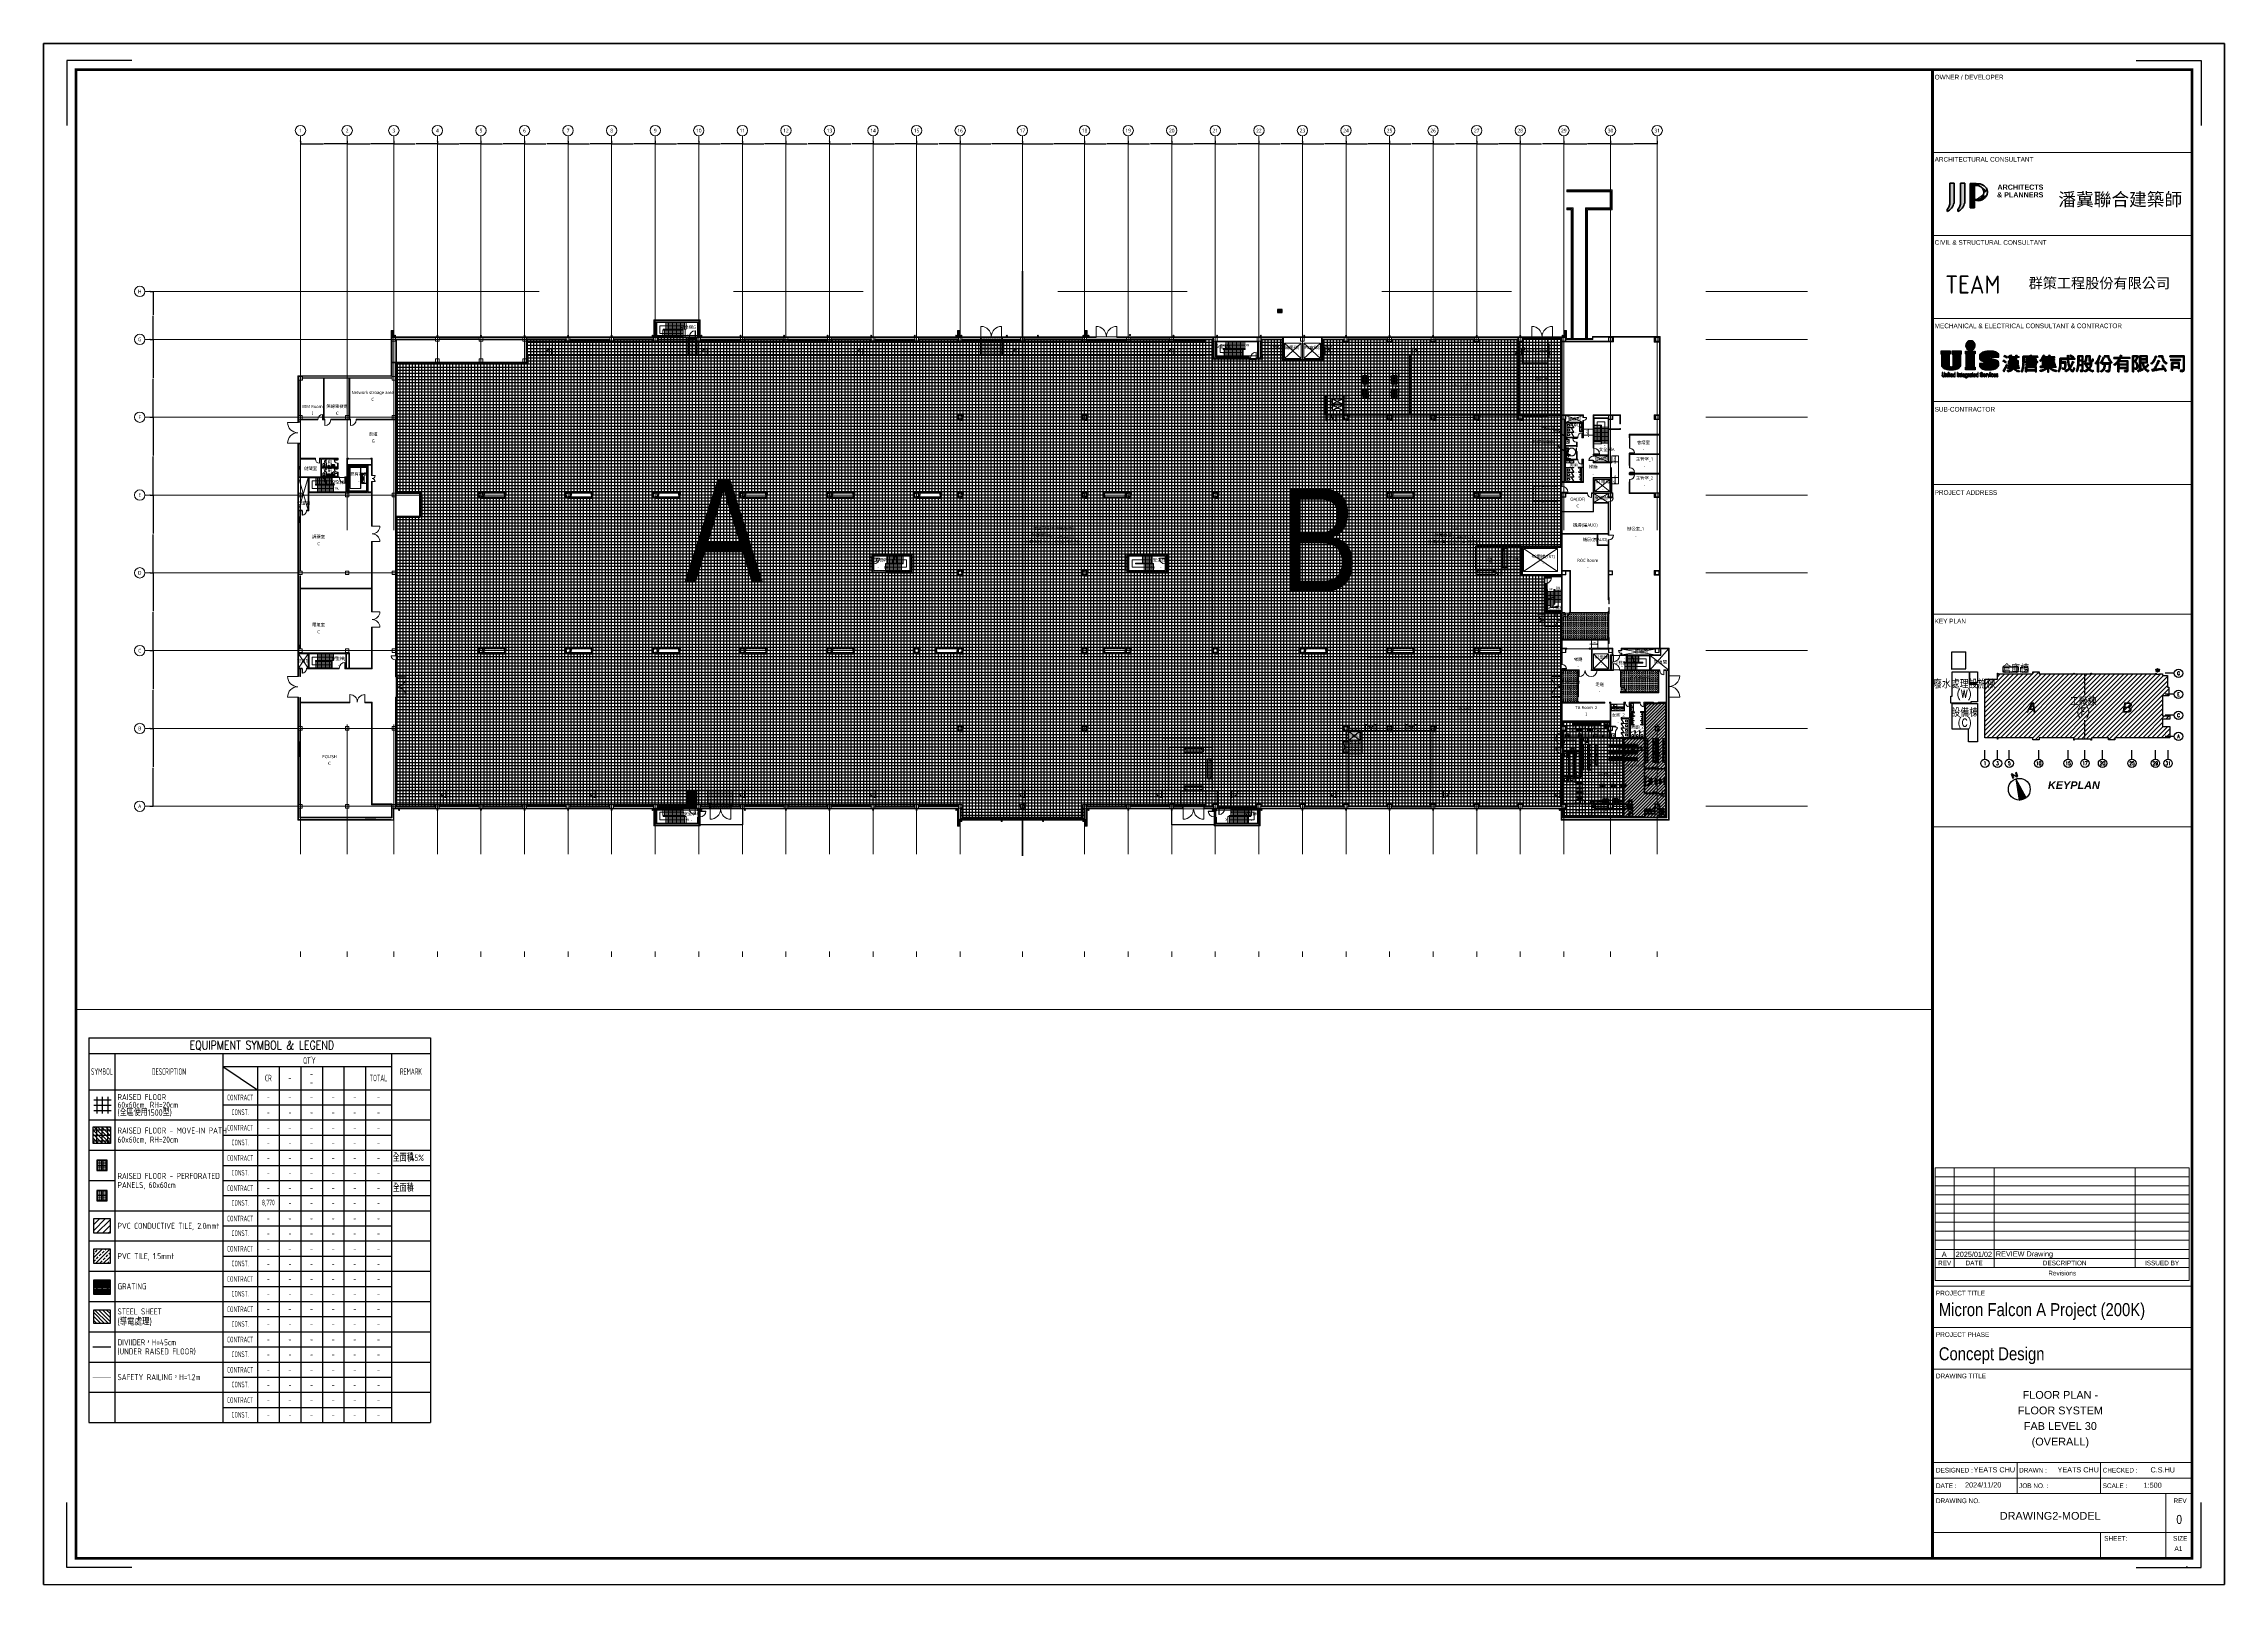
# Paper-space layout '00' of a CAD drawing. Extents: x 22 to 862, y -5 to 589.
# The model-space entities are those that its viewports show. They can reach past a viewport. Long polylines and large blocks are cut down to what shows.
import ezdxf
from ezdxf.enums import TextEntityAlignment as Align

# ---------------------------------------------------------------- set-up
doc = ezdxf.new("R2010")
doc.units = 0
for name, pattern in [('CENTER2', [1.125, 0.75, -0.125, 0.125, -0.125]), ('DIVIDE', [1.25, 0.5, -0.25, 0, -0.25, 0, -0.25]), ('H12PL3$0$HIDDEN', [0.4, 0.3, -0.1]), ('H12PL3$0$JJP_三點線', [0.9, 0.3, -0.15, 0, -0.15, 0, -0.15, 0, -0.15]), ('H12PL3$0$JJP_虛線(退縮線、投影線、地下室範圍、非屬本工程、圖面分區)', [0.45, 0.3, -0.15]), ('H12PL3$0$TAI_實線_CNS', [2000, 1000, -1000]), ('H12PL3$0$TAI_虛線', [5.644, 2.822, -2.822]), ('H12PL3$0$虛線', [0.846667, 0.423333, -0.423333]), ('HIDDEN', [0.375, 0.25, -0.125]), ('keyplan$0$DOTK2', [0.166, 0.083, -0.083]), ('XFDP30$0$18P3-XFDPB1-TG$0$14P5-XFDP10-TG$0$HIDDEN', [0.3, 0.2, -0.1]), ('XFDP30$0$HIDDEN', [0.3, 0.2, -0.1]), ('XFDP30$0$HIDDEN2', [0.1875, 0.125, -0.0625]), ('XFDP30-200K$0$HIDDEN', [0.3, 0.2, -0.1]), ('XFDP30-200K$0$HIDDEN2', [0.1875, 0.125, -0.0625])]:
    doc.linetypes.add(name, pattern=pattern)
for name, color, linetype in [('a-arch-r', 211, 'Continuous'), ('A-G', 206, 'Continuous'), ('A-hurdle', 10, 'FENCELINE1'), ('A-MOVE-IN', 211, 'Continuous'), ('A-R-120', 191, 'Continuous'), ('A-R-45', 141, 'Continuous'), ('A-R-45a', 160, 'Continuous'), ('A-R-60', 161, 'Continuous'), ('a-r-60a', 10, 'Continuous'), ('A-R-Divide', 74, 'HIDDEN'), ('A-R1', 30, 'Continuous'), ('A-R2', 81, 'Continuous'), ('area code', 5, 'Continuous'), ('FALTTR$0$A3', 7, 'Continuous'), ('FALTTR$0$UIS-mM', 164, 'Continuous'), ('H12PL3$0$A-DIM', 252, 'Continuous'), ('H12PL3$0$A-OBJE-2D', 252, 'Continuous'), ('H12PL3$0$A-OBJE-MEP', 252, 'Continuous'), ('H12PL3$0$A-OBJE-TOIL.3D', 252, 'Continuous'), ('H12PL3$0$A-RAIL', 252, 'Continuous'), ('H12PL3$0$A-STRS', 252, 'Continuous'), ('H12PL3$0$A-TEXT', 252, 'Continuous'), ('H12PL3$0$A-WALL-EX', 252, 'Continuous'), ('H12PL3$0$A-WALL-IN', 252, 'Continuous'), ('H12PL3$0$A-WALL-IN.200K', 252, 'Continuous'), ('H12PL3$0$A-WINDOW', 252, 'Continuous'), ('H12PL3$0$A-ZONE', 252, 'Continuous'), ('H12PL3$0$A-ZONE.200K', 252, 'Continuous'), ('H12PL3$0$Door', 252, 'Continuous'), ('H12PL3$0$Hattch', 252, 'Continuous'), ('H12PL3$0$L30_33_ELV', 252, 'Continuous'), ('H12PL3$0$L30_33_SIAGE1', 252, 'Continuous'), ('H12PL3$0$L30_33_SIAGE3', 252, 'Continuous'), ('H12PL3$0$L30_33_STEEL2', 252, 'Continuous'), ('H12PL3$0$L30_33_SUGATA3', 252, 'Continuous'), ('H12PL3$0$S-COL', 252, 'Continuous'), ('H12PL3$0$S-GRID', 252, 'Continuous'), ('H12PL3$0$S-SLAB-SHOW', 252, 'Continuous'), ('H12PL3$0$S-WALL', 252, 'Continuous'), ('H12PL3$0$Window', 252, 'Continuous'), ('HA', 1, 'Continuous'), ('keyplan$0$G-KEY-C', 5, 'Continuous'), ('keyplan$0$G-TEXT', 7, 'Continuous'), ('keyplan$0$HYOKI', 5, 'Continuous'), ('keyplan$0$KP', 1, 'Continuous'), ('keyplan$0$柱心', 2, 'Continuous'), ('NOTEFORM', 5, 'Continuous'), ('NOTEFORM-1', 2, 'Continuous'), ('NOTETEXT', 4, 'Continuous'), ('NOTETEXT-Const.', 4, 'Continuous'), ('NOTETEXT-RFP', 1, 'Continuous'), ('XFDP30$0$A-C1-PVC', 9, 'XFDP30$0$ZIGZAG'), ('XFDP30$0$A-Ceiling (50K)', 9, 'Continuous'), ('XFDP30$0$A-CR-TT2', 9, 'Continuous'), ('XFDP30$0$A-CR-TXT', 9, 'Continuous'), ('XFDP30$0$A-CR-TXT (8K)', 9, 'Continuous'), ('XFDP30$0$A-Dim', 9, 'Continuous'), ('XFDP30$0$A-Door (50K)', 9, 'Continuous'), ('XFDP30$0$A-Door (8K)', 9, 'Continuous'), ('XFDP30$0$A-Door-Col', 9, 'Continuous'), ('XFDP30$0$A-EQ (50K)', 9, 'Continuous'), ('XFDP30$0$A-Floor Opening', 9, 'Continuous'), ('XFDP30$0$A-Partition opening', 9, 'XFDP30$0$HIDDEN2'), ('XFDP30$0$A-Partition-Col', 9, 'Continuous'), ('XFDP30$0$A-Partition-Col (50K)', 9, 'Continuous'), ('XFDP30$0$A-S-C1-800x1000-v (50K)', 9, 'Continuous'), ('XFDP30$0$A-STAIR (50K)', 9, 'Continuous'), ('XFDP30$0$A-W-D2-Steel (8K)', 9, 'Continuous'), ('XFDP30$0$A-W-P1S (50K)', 9, 'Continuous'), ('XFDP30$0$A-W-P1S (8K)', 9, 'Continuous'), ('XFDP30$0$A-W-P2D (50K)', 9, 'Continuous'), ('XFDP30$0$A-W-P2D (8K)', 9, 'Continuous'), ('XFDP30$0$A-W-P2D_H-2.8m (50K)', 9, 'Continuous'), ('XFDP30$0$A-W-R1 (Rockwool) (50K)', 9, 'Continuous'), ('XFDP30$0$A-WINDOW (50K)', 9, 'Continuous'), ('XFDP30$0$B-BM', 9, 'Continuous'), ('XFDP30$0$B-BM (8K)', 9, 'Continuous'), ('XFDP30$0$B-Eq pattern (Belong to quotation)', 9, 'Continuous'), ('XFDP30$0$B-Eq pattern (Belong to quotation) (50K)', 9, 'Continuous'), ('XFDP30$0$B-Gowning room improvement', 15, 'Continuous'), ('XFDP30$0$Lad-Door', 1, 'Continuous'), ('XFDP30$0$MDT-3-MF-4', 8, 'Continuous'), ('XFDP30$0$MDT-3-MF-4 (8K)', 8, 'Continuous'), ('XFDP30$0$TG-a-as (50K)', 9, 'Continuous'), ('XFDP30-200K$0$A-Ceiling (200K)', 9, 'Continuous'), ('XFDP30-200K$0$A-Door (200K)', 2, 'Continuous'), ('XFDP30-200K$0$A-Partition-Col (200K)', 1, 'Continuous'), ('XFDP30-200K$0$A-W-P1S (200K)', 2, 'Continuous'), ('XFDP30-200K$0$A-W-R1 (Rockwool) (200K)', 2, 'Continuous'), ('XFDR30-200K$0$A-R-Plan (200K_Abnormal)', 141, 'Continuous'), ('XFDR30-200K$0$A-R-Plan(200K)', 141, 'Continuous'), ('XFDR30-200K$0$A-R1_Gown', 9, 'Continuous'), ('XFDR30-50K$0$A-R-Plan', 9, 'Continuous'), ('XFDR30-50K$0$A-R-Plan (50K_Abnormal)', 9, 'Continuous'), ('XFDR30-50K$0$A-R-Plan (8K_Abnormal)', 9, 'Continuous'), ('XFDR30-50K$0$A-R-Plan_Gown H-90cm', 9, 'Continuous'), ('XFDR30-50K$0$A-R1_Gown', 9, 'Continuous'), ('XFDR30-50K$0$A-Safety', 9, 'XFDR30-50K$0$FENCELINE-1'), ('XFDR30-50K$0$A-STEEL SHEET_STK', 9, 'Continuous')]:
    doc.layers.add(name, color=color, linetype=linetype)
for name, color, linetype, lineweight in [('FALISU$0$ZS__A0NO7', 255, 'Continuous', 5), ('FALTTR$0$A-ANNO-NOTE', 7, 'Continuous', 70), ('FALTTR$0$G-ANNO-TTLB', 7, 'Continuous', 70), ('FALTTR$0$ZS__A0NO7', 255, 'Continuous', 5), ('ZS__A0NO7', 255, 'Continuous', 5)]:
    doc.layers.add(name, color=color, linetype=linetype, lineweight=lineweight)
doc.layers.add('XFDP30-200K$0$A-Area (200K)', color=7, linetype='Continuous', plot=False)
doc.layers.add('XFDR30-200K$0$A-Area (200K)', color=171, linetype='Continuous', plot=False)
doc.styles.add('AA-TXT', font='isocp.shx', dxfattribs={"width": 0.8, "bigfont": 'chineset.shx'})
doc.styles.add('DEF', font='ArialNova-Light.ttf')
doc.styles.add('FALISU$0$MIC-NAME', font='arial.ttf')
doc.styles.add('FALISU$0$PSC-EN', font='arial.ttf', dxfattribs={"width": 0.8})
doc.styles.add('FALTTR$0$ISOCP_B', font='', dxfattribs={"height": 7})
doc.styles.add('FALTTR$0$MIC-Arial', font='arial.ttf', dxfattribs={"height": 3})
doc.styles.add('FALTTR$0$MIC-Arial Narrow', font='ARIALN.TTF', dxfattribs={"height": 1.8})
doc.styles.add('FALTTR$0$Sitka Small_B', font='', dxfattribs={"width": 0.9, "height": 2})
doc.styles.add('FALTTR$0$微軟正黑體_B', font='', dxfattribs={"height": 5})
doc.styles.add('FALTTR$0$新細明體_B', font='', dxfattribs={"height": 4})
doc.styles.add('H12PL3$0$dim-txt', font='isocp.shx', dxfattribs={"width": 0.7, "bigfont": 'chineset.shx'})
doc.styles.add('H12PL3$0$Standard', font='', dxfattribs={"width": 0.8})
doc.styles.add('keyplan$0$BB-TXT', font='romand.shx', dxfattribs={"width": 0.8})
doc.styles.add('keyplan$0$ROMS', font='ROMANS', dxfattribs={"bigfont": 'EXTFONT'})
doc.styles.add('keyplan$0$TEXT', font='simplex.shx', dxfattribs={"width": 0.85, "bigfont": 'chineset.shx'})
doc.styles.add('keyplan$0$XFINE-1', font='arialbi.ttf')
doc.styles.add('ROMAND', font='romand', dxfattribs={"height": 5})
doc.styles.add('TITLE-NAME', font='arial.ttf')
doc.styles.add('XFDP30$0$15P6-XFDP10$0$AA-TXT', font='simplex.shx', dxfattribs={"width": 0.8, "bigfont": 'chineset.shx'})
doc.styles.add('XFDP30$0$AA-TXT', font='isocp.shx', dxfattribs={"width": 0.8, "bigfont": 'china.shx'})
doc.styles.add('XFDP30$0$dim-txt', font='isocp.shx', dxfattribs={"width": 0.8, "bigfont": 'china.shx'})
doc.styles.add('XFDP30$0$ROMANS', font='romans', dxfattribs={"bigfont": 'bigfont'})
doc.styles.add('XFDP30$0$shei', font='arial.ttf')
doc.styles.add('XFDP30-200K$0$AA-TXT', font='isocp.shx', dxfattribs={"width": 0.8, "bigfont": 'china.shx'})
doc.styles.add('XFDR30-50K$0$AA-TXT', font='isocp.shx', dxfattribs={"bigfont": 'chineset.shx'})
doc.styles.get('FALTTR$0$ISOCP_B').set_extended_font_data('ISOCP', bold=True)
doc.styles.get('FALTTR$0$Sitka Small_B').set_extended_font_data('Sitka Small', bold=True)
doc.styles.get('FALTTR$0$微軟正黑體_B').set_extended_font_data('Microsoft JhengHei', bold=True)
doc.styles.get('FALTTR$0$新細明體_B').set_extended_font_data('PMingLiU', bold=True)
doc.styles.get('H12PL3$0$Standard').set_extended_font_data('Microsoft JhengHei')
doc.linetypes.add('FENCELINE1', pattern='A,0.25,-0.1,[133,ltypeshp.shx,S=0.1,R=0,X=-0.1,Y=0],-0.1,1', length=1.45)
doc.linetypes.add('XFDP30$0$ZIGZAG', pattern='A,0.0001,-0.2,[131,ltypeshp.shx,S=0.2,R=0,X=-0.2,Y=0],-0.4,[131,ltypeshp.shx,S=0.2,R=180,X=0.2,Y=0],-0.2', length=0.8001)
doc.linetypes.add('XFDR30-50K$0$FENCELINE-1', pattern='A,0.25,-0.1,[133,ltypeshp.shx,S=0.1,R=0,X=-0.1,Y=0],-0.1,0.19', length=0.64)
doc.dimstyles.new('H12PL3$0$ARCH-dim-200MM', dxfattribs={"dimscale": 200, "dimtxt": 0.3, "dimasz": 0.1, "dimexe": 0.1, "dimexo": 0.1, "dimgap": 0.05, "dimtad": 1, "dimdec": 0, "dimlfac": 10, "dimrnd": 0.5, "dimdsep": 46, "dimtxsty": 'H12PL3$0$dim-txt', "dimblk": 'H12PL3$0$_Dot', "dimcen": 2, "dimclrd": 256, "dimclre": 256, "dimclrt": 256, "dimadec": 0, "dimazin": 0, "dimtfac": 1, "dimtix": 1, "dimtmove": 2, "dimatfit": 3, "dimldrblk": 'H12PL3$0$_OBLIQUE', "dimfxl": 1, "dimtvp": 1, "dimtolj": 1, "dimarcsym": 0})
doc.dimstyles.new('XFDP30$0$20-dim', dxfattribs={"dimscale": 20, "dimtxt": 0.25, "dimasz": 0.1, "dimexe": 0.1, "dimexo": 0.1, "dimgap": 0.05, "dimtad": 1, "dimdec": 1, "dimdsep": 46, "dimtxsty": 'XFDP30$0$dim-txt', "dimblk": 'XFDP30$0$Dot', "dimcen": 2, "dimclrd": 256, "dimclre": 256, "dimclrt": 256, "dimadec": 0, "dimazin": 0, "dimtfac": 1, "dimtdec": 1, "dimtix": 1, "dimtmove": 2, "dimatfit": 3, "dimfxl": 1, "dimtvp": 1, "dimarcsym": 0})
pattern_1 = [(45, (0, -219.6886), (-0.8838835, 0.8838835), [])]
pattern_2 = [(45, (0, 0), (-367.6955, 367.6955), [390, -130]), (45, (1e-13, 367.7), (-367.6955, 367.6955), [390, -130])]
pattern_3 = [(0, (-29200, -105000), (62.5, 125), [0, -125])]
pattern_4 = [(45, (0, 0), (-0.08838834765, 0.08838834765), [])]

# ---------------------------------------------------------------- blocks, each defined once
blk = doc.blocks.new('FALTTR$0$new block')
h = blk.add_hatch(color=114)
h.paths.add_polyline_path([(28.34, 7.27), (28.46, 7.54), (28.59, 7.83), (28.72, 8.14), (28.76, 8.24), (28.74, 8.28), (28.59, 8.63), (28.54, 8.67), (28.49, 8.62), (28.48, 8.59), (28.36, 8.34), (28.23, 8.06), (28.1, 7.78), (28, 7.59), (27.85, 7.32), (27.7, 7.07), (27.55, 6.83), (27.51, 6.78), (27.33, 6.53), (27.15, 6.33), (27.12, 6.23), (27.16, 6.16), (27.19, 6.12), (27.47, 5.83), (27.59, 5.73), (27.65, 5.82), (27.69, 6.07), (27.81, 6.26), (27.96, 6.52), (28.09, 6.76), (28.1, 6.79), (28.22, 7.02)])
h.paths.add_polyline_path([(27.52, 9.58), (27.65, 9.49), (27.89, 9.32), (28.12, 9.13), (28.14, 9.15), (28.35, 9.45), (28.4, 9.52), (28.2, 9.67), (27.95, 9.85), (27.89, 9.88), (27.66, 10.02), (27.37, 10.18), (27.31, 10.13), (27.22, 10.02), (27.09, 9.82), (27.25, 9.75)])
h.paths.add_polyline_path([(28.05, 11.87), (27.76, 12.02), (27.69, 11.96), (27.61, 11.85), (27.48, 11.65), (27.61, 11.59), (27.9, 11.44), (28.01, 11.37), (28.25, 11.2), (28.48, 11.02), (28.5, 11.04), (28.72, 11.34), (28.76, 11.41), (28.58, 11.54), (28.32, 11.72), (28.29, 11.74)])
for points in [[(29.79, 11.18), (29.79, 10.24), (29.9, 10.15), (30.17, 10.15), (30.29, 10.24), (30.29, 10.32), (30.29, 10.71), (30.29, 11.18), (32.01, 11.18), (32.01, 10.71), (30.29, 10.71), (30.29, 10.32), (32.01, 10.32), (32.01, 10.24), (32.12, 10.15), (32.4, 10.15), (32.51, 10.24), (32.51, 11.18), (33.34, 11.18), (33.4, 11.3), (33.4, 11.52), (33.34, 11.6), (32.51, 11.6), (32.51, 11.8), (32.58, 11.94), (32.65, 12.04), (32.52, 12.11), (32.12, 12.13), (32.01, 12.04), (32.01, 11.6), (30.29, 11.6), (30.29, 11.82), (30.36, 11.96), (30.43, 12.07), (30.3, 12.14), (29.9, 12.16), (29.79, 12.07), (29.79, 11.6), (29.04, 11.6), (28.99, 11.52), (28.99, 11.3), (29.04, 11.18)], [(30.95, 8.6), (30.95, 8.21), (31.43, 8.21), (31.43, 8.6)], [(37.57, 9.68), (35.65, 9.68), (35.57, 9.56), (35.57, 9.35), (35.65, 9.24), (37.57, 9.24), (40.54, 9.24), (40.62, 9.35), (40.62, 9.56), (40.54, 9.68)], [(39.51, 10.2), (39.51, 9.68), (40.01, 9.68), (40.01, 10.57), (39.9, 10.66), (37.57, 10.66), (35.98, 10.66), (35.9, 10.54), (35.9, 10.32), (35.98, 10.2)], [(35.98, 8.65), (35.9, 8.54), (35.9, 8.32), (35.98, 8.21), (37.57, 8.21), (39.9, 8.21), (40.01, 8.32), (40.01, 9.24), (39.51, 9.24), (39.51, 8.65)], [(31.95, 6.72), (31.74, 6.92), (31.64, 7.01), (33.45, 7.01), (33.51, 7.13), (33.51, 7.35), (33.45, 7.43), (31.41, 7.43), (31.39, 7.49), (31.39, 7.49), (31.42, 7.79), (30.94, 7.79), (30.93, 7.72), (30.86, 7.44), (30.86, 7.43), (28.93, 7.43), (28.87, 7.35), (28.87, 7.13), (28.93, 7.01), (30.65, 7.01), (30.63, 6.98), (30.41, 6.78), (30.32, 6.72), (30.09, 6.58), (29.81, 6.46), (29.49, 6.35), (29.31, 6.28), (29.02, 6.2), (28.73, 6.15), (28.77, 6.05), (28.99, 5.77), (29.12, 5.65), (29.17, 5.66), (29.49, 5.77), (29.72, 5.85), (30.02, 5.98), (30.28, 6.12), (30.51, 6.26), (30.72, 6.41), (30.8, 6.48), (31.01, 6.69), (31.18, 6.92), (31.28, 6.78), (31.48, 6.55), (31.64, 6.4), (31.9, 6.21), (31.95, 6.17), (32.19, 6.03), (32.48, 5.88), (32.63, 5.81), (32.91, 5.72), (33.2, 5.65), (33.32, 5.71), (33.36, 5.76), (33.57, 5.98), (33.59, 6.07), (33.54, 6.1), (33.42, 6.12), (33.13, 6.17), (33.06, 6.18), (32.78, 6.27), (32.5, 6.39), (32.39, 6.44), (32.13, 6.59)], [(30.95, 8.21), (29.23, 8.21), (29.17, 8.12), (29.17, 7.9), (29.23, 7.79), (30.94, 7.79), (33.15, 7.79), (33.2, 7.9), (33.2, 8.12), (33.15, 8.21)]]:
    blk.add_hatch(color=114).paths.add_polyline_path(points)
h = blk.add_hatch(color=114)
h.paths.add_polyline_path([(33.04, 8.6), (33.15, 8.67), (33.15, 9.84), (33.04, 9.93), (31.43, 9.93), (31.43, 10.32), (30.95, 10.32), (30.95, 9.93), (29.34, 9.93), (29.23, 9.84), (29.23, 8.67), (29.34, 8.6), (30.95, 8.6)])
h.paths.add_polyline_path([(31.43, 8.98), (31.43, 9.54), (32.65, 9.54), (32.65, 8.98)], flags=16)
h.paths.add_polyline_path([(30.95, 8.98), (29.73, 8.98), (29.73, 9.54), (30.95, 9.54)], flags=16)
at = {"layer": 'FALTTR$0$UIS-mM'}
for points in [[(13.74, 14.17), (15.39, 14.17, 4.273121)], [(40.54, 11.24), (40.62, 11.34), (40.62, 11.57), (40.54, 11.68), (38.07, 11.68), (38.07, 11.85), (38.14, 12), (38.2, 12.1), (38.08, 12.16), (37.68, 12.18), (37.57, 12.1), (37.57, 11.68), (34.9, 11.68), (34.79, 11.57), (34.79, 9.31), (34.79, 8.98), (34.78, 8.66), (34.76, 8.36), (34.74, 8.09), (34.72, 7.83), (34.69, 7.59), (34.64, 7.3), (34.57, 7.01), (34.5, 6.73), (34.39, 6.42), (34.28, 6.15), (34.15, 5.93), (34.18, 5.83), (34.21, 5.82), (34.44, 5.64), (34.51, 5.62), (34.6, 5.76), (34.74, 6.01), (34.85, 6.28), (34.86, 6.31), (34.96, 6.59), (35.05, 6.87), (35.12, 7.16), (35.16, 7.44), (35.18, 7.52), (35.21, 7.76), (35.24, 8.02), (35.26, 8.31), (35.28, 8.62), (35.28, 8.96), (35.29, 9.31), (35.29, 11.24)], [(42.14, 11.05), (41.97, 10.81), (41.89, 10.7), (41.71, 10.46), (41.5, 10.25), (41.29, 10.06), (41.26, 10.02), (41.31, 9.97), (41.58, 9.87), (41.73, 9.84), (41.77, 9.87), (41.99, 10.07), (42.2, 10.29), (42.32, 10.45), (42.32, 8.18), (42.43, 8.09), (42.7, 8.09), (42.82, 8.18), (42.82, 8.32), (42.82, 8.77), (42.82, 9.21), (42.82, 9.63), (42.82, 10.1), (46.9, 10.1), (46.96, 10.2), (46.96, 10.43), (46.9, 10.52), (42.82, 10.52), (42.82, 10.99), (47.07, 10.99), (47.15, 11.09), (47.15, 11.32), (47.07, 11.43), (42.88, 11.43), (42.89, 11.45), (43, 11.72), (43.12, 11.8), (43.18, 11.88), (43.1, 11.97), (42.62, 12.16), (42.56, 12.11), (42.49, 11.86), (42.39, 11.58), (42.28, 11.34), (42.27, 11.31)], [(42.82, 9.63), (42.82, 9.21), (46.9, 9.21), (46.96, 9.31), (46.96, 9.54), (46.9, 9.63)], [(47.18, 8.32), (47.26, 8.43), (47.26, 8.65), (47.18, 8.77), (42.82, 8.77), (42.82, 8.32)], [(44.72, 11.86), (44.58, 11.62), (44.43, 11.43), (45.03, 11.43), (45.07, 11.49), (45.23, 11.74), (45.37, 11.82), (45.46, 11.88), (45.45, 11.89), (45.28, 11.98), (44.87, 12.16), (44.82, 12.11)], [(44.99, 10.99), (44.48, 10.99), (44.48, 10.52), (44.99, 10.52)], [(44.48, 10.1), (44.48, 9.63), (44.99, 9.63), (44.99, 10.1)], [(44.99, 9.21), (44.48, 9.21), (44.48, 8.77), (44.99, 8.77)], [(55.99, 9.96), (55.99, 9.69), (55.98, 9.36), (55.97, 9.05), (55.96, 8.77), (55.94, 8.49), (55.92, 8.24), (55.91, 8.13), (55.88, 7.83), (55.83, 7.53), (55.78, 7.24), (55.72, 6.96), (55.7, 6.85), (55.6, 6.54), (55.51, 6.27), (55.4, 6.03), (55.44, 5.94), (55.46, 5.93), (55.7, 5.74), (55.76, 5.73), (55.88, 5.94), (55.99, 6.21), (56.08, 6.49), (56.14, 6.66), (56.22, 6.95), (56.28, 7.23), (56.34, 7.52), (56.38, 7.81), (56.4, 7.99), (57.57, 7.99), (57.57, 8.43), (56.44, 8.43), (56.45, 8.56), (56.46, 8.83), (56.47, 9.13), (56.48, 9.44), (56.49, 9.77), (57.57, 9.77), (57.57, 10.2), (56.49, 10.2), (56.49, 11.49), (56.49, 11.93), (56.1, 11.93), (55.99, 11.82)], [(57.57, 11.49), (57.57, 10.2), (57.57, 9.77), (57.57, 8.43), (57.57, 7.99), (57.57, 6.62), (57.48, 6.36), (57.35, 6.3), (56.98, 6.28), (56.93, 6.23), (57.02, 6.03), (57.09, 5.79), (57.18, 5.7), (57.57, 5.78), (57.81, 5.89), (57.85, 5.92), (58.02, 6.14), (58.07, 6.42), (58.07, 11.82), (57.93, 11.93), (56.49, 11.93), (56.49, 11.49)], [(61.49, 8.7), (61.36, 8.94), (61.24, 8.98), (58.63, 8.98), (58.54, 8.88), (58.54, 8.65), (58.63, 8.54), (60.92, 8.54), (60.85, 8.31), (60.75, 8.05), (60.68, 7.88), (60.54, 7.61), (60.38, 7.37), (60.35, 7.34), (60.16, 7.11), (60.12, 7.15), (59.93, 7.38), (59.81, 7.54), (59.66, 7.8), (59.54, 8.07), (59.47, 8.25), (59.38, 8.54), (58.9, 8.54), (58.92, 8.47), (59.02, 8.16), (59.12, 7.89), (59.24, 7.65), (59.32, 7.47), (59.47, 7.22), (59.65, 6.97), (59.82, 6.8), (59.81, 6.78), (59.74, 6.73), (59.51, 6.57), (59.24, 6.43), (58.95, 6.3), (58.68, 6.21), (58.39, 6.14), (58.35, 6.1), (58.39, 6.03), (58.55, 5.8), (58.68, 5.73), (58.9, 5.79), (59.19, 5.89), (59.43, 6), (59.43, 6), (59.7, 6.14), (59.95, 6.3), (60.18, 6.47), (60.26, 6.41), (60.47, 6.27), (60.73, 6.12), (61, 5.98), (61.07, 5.96), (61.36, 5.84), (61.62, 5.75), (61.74, 5.7), (61.81, 5.77), (61.86, 5.81), (62.07, 6.01), (62.1, 6.1), (62.03, 6.14), (61.89, 6.17), (61.58, 6.27), (61.31, 6.37), (61.08, 6.48), (61.04, 6.5), (60.77, 6.64), (60.53, 6.8), (60.54, 6.81), (60.73, 7.03), (60.85, 7.2), (60.99, 7.45), (61.13, 7.74), (61.18, 7.84), (61.28, 8.07), (61.38, 8.36)], [(59.51, 10.78), (59.52, 11.09), (59.52, 11.43), (60.41, 11.43), (60.41, 9.77), (60.49, 9.57), (60.59, 9.53), (60.91, 9.49), (61.46, 9.49), (61.64, 9.51), (61.83, 9.67), (61.89, 9.84), (61.97, 10.12), (62.04, 10.45), (61.95, 10.57), (61.72, 10.66), (61.63, 10.68), (61.57, 10.64), (61.51, 10.33), (61.45, 10.1), (61.27, 9.99), (61.15, 9.99), (60.95, 10.03), (60.91, 10.13), (60.91, 11.77), (60.79, 11.88), (59.13, 11.88), (59.02, 11.77), (59.02, 11.11), (59.01, 10.99), (58.99, 10.69), (58.94, 10.41), (58.92, 10.36), (58.8, 10.11), (58.62, 9.89), (58.38, 9.68), (58.43, 9.58), (58.61, 9.34), (58.74, 9.29), (58.94, 9.44), (59.13, 9.64), (59.19, 9.71), (59.33, 9.96), (59.43, 10.25), (59.47, 10.48)], [(72.42, 10.79), (76.05, 10.79), (76.13, 10.91), (76.13, 11.13), (76.05, 11.24), (72.63, 11.24), (72.65, 11.28), (72.77, 11.55), (72.99, 11.68), (73.07, 11.8), (72.99, 11.9), (72.44, 12.1), (72.33, 12.02), (72.25, 11.78), (72.15, 11.5), (72.05, 11.24), (69.91, 11.24), (69.83, 11.13), (69.83, 10.91), (69.91, 10.79), (71.84, 10.79), (71.8, 10.72), (71.71, 10.55), (71.56, 10.3), (71.39, 10.05), (71.21, 9.81), (71.21, 9.8), (71.02, 9.57), (70.82, 9.35), (70.61, 9.13), (70.4, 8.94), (70.18, 8.75), (69.94, 8.57), (69.89, 8.49), (69.93, 8.44), (69.97, 8.43), (70.24, 8.31), (70.41, 8.29), (70.62, 8.46), (70.85, 8.65), (71.07, 8.85), (71.28, 9.06), (71.41, 9.22), (71.41, 5.73), (71.52, 5.65), (71.8, 5.65), (71.91, 5.73), (71.91, 6.89), (71.91, 7.35), (71.91, 8.24), (71.91, 8.67), (71.91, 9.52), (74.91, 9.52), (74.91, 8.67), (74.91, 8.24), (74.91, 7.35), (74.91, 6.89), (74.91, 6.4), (74.77, 6.23), (74.69, 6.21), (74.43, 6.19), (74.01, 6.18), (73.94, 6.15), (74.03, 5.94), (74.1, 5.7), (74.19, 5.62), (74.52, 5.65), (74.81, 5.7), (75.05, 5.76), (75.32, 5.91), (75.41, 6.12), (75.41, 9.87), (75.27, 9.99), (71.96, 9.99), (72.03, 10.09), (72.12, 10.24), (72.27, 10.49)], [(77.55, 11.49), (78.83, 11.49), (77.89, 9.68), (77.85, 9.56), (77.92, 9.49), (78.1, 9.3), (78.29, 9.07), (78.45, 8.83), (78.59, 8.59), (78.67, 8.4), (78.75, 8.12), (78.78, 7.85), (78.75, 7.59), (78.65, 7.35), (78.5, 7.19), (78.21, 7.13), (77.89, 7.17), (77.8, 7.1), (77.84, 7.02), (77.92, 6.71), (78.1, 6.59), (78.17, 6.59), (78.49, 6.63), (78.71, 6.73), (78.74, 6.74), (78.97, 6.91), (79.14, 7.15), (79.18, 7.26), (79.25, 7.54), (79.27, 7.85), (79.27, 7.94), (79.24, 8.22), (79.16, 8.5), (79.05, 8.79), (79.02, 8.85), (78.86, 9.11), (78.69, 9.34), (78.49, 9.55), (78.44, 9.65), (78.47, 9.76), (79.41, 11.68), (79.23, 11.86), (79.05, 11.91), (77.16, 11.91), (77.05, 11.82), (77.05, 5.76), (77.16, 5.68), (77.44, 5.68), (77.55, 5.76)], [(79.74, 6.44), (79.64, 6.4), (79.34, 6.32), (79.08, 6.26), (79.14, 6.09), (79.27, 5.76), (79.35, 5.65), (79.55, 5.85), (79.77, 5.92), (80.05, 6.01), (80.33, 6.11), (80.61, 6.21), (80.89, 6.32), (81.16, 6.43), (81.17, 6.48), (81.19, 6.85), (81.13, 6.92), (81.1, 6.91), (81.08, 6.9), (80.81, 6.79), (80.53, 6.69), (80.24, 6.59), (80.24, 8.98), (80.24, 9.43), (80.24, 10.24), (80.24, 10.68), (80.24, 11.46), (80.24, 11.91), (79.85, 11.91), (79.74, 11.8)], [(82.3, 11.46), (82.3, 10.68), (82.3, 10.24), (82.3, 9.43), (80.24, 9.43), (80.24, 8.98), (82.69, 8.98), (82.8, 9.1), (82.8, 11.82), (82.69, 11.91), (80.24, 11.91), (80.24, 11.46)], [(82.3, 10.24), (82.3, 10.68), (80.24, 10.68), (80.24, 10.24)], [(81.81, 7.59), (81.8, 7.62), (81.7, 7.85), (81.6, 8.13), (81.51, 8.43), (81.45, 8.67), (81.39, 8.98), (80.93, 8.98), (80.97, 8.79), (81.03, 8.48), (81.1, 8.2), (81.17, 7.96), (81.24, 7.71), (81.35, 7.44), (81.48, 7.17), (81.56, 7.02), (81.72, 6.77), (81.92, 6.52), (82.01, 6.42), (82.23, 6.21), (82.46, 6.03), (82.66, 5.9), (82.9, 5.76), (82.99, 5.7), (83.08, 5.78), (83.14, 5.84), (83.35, 6.04), (83.38, 6.12), (83.33, 6.17), (83.12, 6.26), (82.86, 6.4), (82.64, 6.56), (82.55, 6.63), (82.33, 6.83), (82.15, 7.05), (82.08, 7.15), (82.27, 7.29), (82.5, 7.46), (82.72, 7.66), (82.94, 7.86), (83.16, 8.09), (83.33, 8.13), (83.41, 8.18), (83.41, 8.19), (83.29, 8.32), (82.97, 8.6), (82.89, 8.55), (82.87, 8.52), (82.66, 8.28), (82.46, 8.07), (82.25, 7.89), (82.07, 7.75)], [(95.22, 9.18), (95.11, 9.26), (92.22, 9.26), (92.12, 9.15), (92.12, 6.4), (92.22, 6.31), (92.5, 6.31), (92.61, 6.4), (92.61, 7.17), (92.61, 7.63), (92.61, 8.82), (94.72, 8.82), (94.72, 7.63), (94.72, 7.17), (94.72, 6.89), (94.83, 6.82), (95.11, 6.82), (95.22, 6.89)], [(44.79, 7.85), (44.86, 7.99), (44.93, 8.09), (44.8, 8.16), (44.4, 8.18), (44.29, 8.09), (44.29, 7.85), (41.57, 7.85), (41.48, 7.74), (41.48, 7.51), (41.57, 7.4), (44.05, 7.4), (43.95, 7.33), (43.7, 7.14), (43.48, 7), (43.3, 6.9), (43.03, 6.77), (42.76, 6.65), (42.49, 6.55), (42.45, 6.53), (42.19, 6.46), (41.92, 6.38), (41.62, 6.31), (41.29, 6.23), (41.34, 6.14), (41.39, 6.1), (41.59, 5.88), (41.68, 5.79), (41.76, 5.8), (42.01, 5.87), (42.42, 6.01), (42.57, 6.06), (42.85, 6.18), (43.12, 6.3), (43.37, 6.43), (43.62, 6.57), (43.87, 6.73), (44.12, 6.91), (44.29, 7.03), (44.29, 5.68), (44.4, 5.6), (44.68, 5.6), (44.79, 5.68), (44.79, 7.2), (44.83, 7.17), (45.06, 6.97), (45.29, 6.8), (45.47, 6.67), (45.71, 6.51), (45.97, 6.36), (46.26, 6.21), (46.4, 6.14), (46.64, 6.04), (46.92, 5.93), (47.21, 5.83), (47.54, 5.73), (47.61, 5.8), (47.67, 5.87), (47.88, 6.1), (47.96, 6.18), (47.77, 6.21), (47.48, 6.28), (47.2, 6.36), (46.92, 6.45), (46.62, 6.56), (46.34, 6.67), (46.08, 6.8), (45.84, 6.92), (45.62, 7.05), (45.38, 7.21), (45.11, 7.4), (47.51, 7.4), (47.6, 7.51), (47.6, 7.74), (47.51, 7.85)], [(92.61, 7.63), (92.61, 7.17), (94.72, 7.17), (94.72, 7.63)]]:
    blk.add_hatch(color=114, dxfattribs=at).paths.add_polyline_path(points)
h = blk.add_hatch(color=256, dxfattribs=at)
edge = h.paths.add_edge_path()
edge.add_line((11.13, 12.59), (11.13, 13.65))
edge.add_line((11.13, 13.65), (7.41, 13.65))
edge.add_line((7.41, 13.65), (7.41, 12.59))
edge.add_line((7.41, 12.59), (7.49, 12.59))
edge.add_arc((7.49, 12.34), 0.246, 0, 90, ccw=False)
edge.add_line((7.73, 12.34), (7.73, 7.93))
edge.add_arc((7.49, 7.93), 0.246, 316.57841, 360, ccw=False)
edge.add_arc((7.12, 8.28), 0.756, 223.42159, 316.57841, ccw=False)
edge.add_arc((6.75, 7.93), 0.246, 180, 223.42159, ccw=False)
edge.add_line((6.5, 7.93), (6.5, 12.34))
edge.add_arc((6.75, 12.34), 0.246, 90, 180, ccw=False)
edge.add_line((6.75, 12.59), (6.82, 12.59))
edge.add_line((6.82, 12.59), (6.82, 13.65))
edge.add_line((6.82, 13.65), (3.1, 13.65))
edge.add_line((3.1, 13.65), (3.1, 12.59))
edge.add_line((3.1, 12.59), (3.17, 12.59))
edge.add_arc((3.17, 12.34), 0.246, 0, 90, ccw=False)
edge.add_line((3.42, 12.34), (3.42, 7.98))
edge.add_arc((3.66, 7.98), 0.246, 180, 208.54169)
edge.add_arc((6.17, 9.81), 3.35, 215.59317, 271.44221)
edge.add_line((6.25, 6.47), (7.98, 6.47))
edge.add_arc((8.06, 9.81), 3.35, 268.55779, 324.40683)
edge.add_arc((10.57, 7.98), 0.246, 331.45831, 360)
edge.add_line((10.82, 7.98), (10.82, 12.34))
edge.add_arc((11.06, 12.34), 0.246, 90, 180, ccw=False)
edge.add_line((11.06, 12.59), (11.13, 12.59))
h = blk.add_hatch(color=256, dxfattribs=at)
edge = h.paths.add_edge_path()
edge.add_line((16.36, 13.65), (16.36, 12.59))
edge.add_line((16.36, 12.59), (16.29, 12.59))
edge.add_arc((16.29, 12.34), 0.246, 90, 180)
edge.add_line((16.04, 12.34), (16.04, 7.78))
edge.add_arc((16.29, 7.78), 0.246, 180, 270)
edge.add_line((16.29, 7.53), (16.36, 7.53))
edge.add_line((16.36, 7.53), (16.36, 6.47))
edge.add_line((16.36, 6.47), (12.64, 6.47))
edge.add_line((12.64, 6.47), (12.64, 7.53))
edge.add_line((12.64, 7.53), (12.71, 7.53))
edge.add_arc((12.71, 7.78), 0.246, 270, 360)
edge.add_line((12.96, 7.78), (12.96, 12.34))
edge.add_arc((12.71, 12.34), 0.246, 0, 90)
edge.add_line((12.71, 12.59), (12.64, 12.59))
edge.add_line((12.64, 12.59), (12.64, 13.65))
edge.add_line((12.64, 13.65), (16.36, 13.65))
h = blk.add_hatch(color=256, dxfattribs=at)
edge = h.paths.add_edge_path()
edge.add_arc((20.8, 11.43), 2.79, 163.90838, 194.77331)
edge.add_arc((19.32, 11.16), 1.3, 199.89373, 250.14073)
edge.add_arc((22.62, 18.14), 9.01, 245.45515, 257.7448)
edge.add_line((20.71, 9.33), (21.93, 8.98))
edge.add_arc((21.83, 8.28), 0.698, -190.33355, 82.22693, ccw=False)
edge.add_arc((21.85, 8.43), 0.706, 142.10266, 181.47007, ccw=False)
edge.add_line((21.3, 8.86), (18.06, 8.86))
edge.add_line((18.06, 8.86), (18.06, 7.69))
edge.add_arc((20.82, 10.18), 3.71, 222.03631, 271.70641)
edge.add_line((20.93, 6.47), (22.66, 6.47))
edge.add_arc((22.64, 9.89), 3.42, 270.29875, 324.94484)
edge.add_arc((22.76, 8.69), 2.79, 343.90838, 374.77331)
edge.add_arc((24.24, 8.96), 1.3, 19.89373, 70.14073)
edge.add_arc((21.21, 2.03), 8.85, 66.98662, 79.38447)
edge.add_line((22.84, 10.73), (21.63, 11.14))
edge.add_arc((21.73, 11.83), 0.689, -9.65427, 261.54765, ccw=False)
edge.add_arc((21.7, 11.69), 0.706, -33.3407, 1.47007, ccw=False)
edge.add_line((22.29, 11.3), (25.49, 11.3))
edge.add_line((25.49, 11.3), (25.49, 12.52))
edge.add_arc((22.85, 10.03), 3.63, 43.32536, 93.53692)
edge.add_line((22.63, 13.65), (20.9, 13.65))
edge.add_arc((20.92, 10.23), 3.42, 90.29875, 144.94484)
h = blk.add_hatch(color=114, dxfattribs=at)
h.paths.add_polyline_path([(37.57, 10.66), (38.07, 10.66), (38.07, 11.24), (37.57, 11.24)])
h.paths.add_polyline_path([(38.07, 10.2), (37.57, 10.2), (37.57, 9.68), (38.07, 9.68)])
h.paths.add_polyline_path([(37.57, 9.24), (37.57, 8.65), (38.07, 8.65), (38.07, 9.24)])
h.paths.add_polyline_path([(37.57, 8.21), (37.57, 7.65), (38.07, 7.65), (38.07, 8.21)])
h = blk.add_hatch(color=114, dxfattribs=at)
h.paths.add_polyline_path([(53.48, 11.53), (53.72, 11.39), (53.97, 11.23), (54.21, 11.06), (54.22, 11.08), (54.42, 11.37), (54.46, 11.43), (54.43, 11.46), (54.2, 11.61), (53.92, 11.79), (53.8, 11.86), (53.54, 11.99), (53.24, 12.13), (53.17, 12.08), (53.09, 11.97), (52.96, 11.77), (53.19, 11.68)])
h.paths.add_polyline_path([(52.52, 10.91), (52.52, 11.08), (52.51, 11.37), (52.51, 11.68), (52.57, 11.86), (52.63, 11.96), (52.5, 12.03), (52.04, 12.07), (51.99, 11.98), (51.99, 11.78), (52, 11.47), (52.01, 11.18), (52.02, 10.91), (49.18, 10.91), (49.07, 10.79), (49.07, 9.1), (49.07, 8.9), (49.06, 8.57), (49.05, 8.28), (49.02, 8), (48.99, 7.74), (48.97, 7.59), (48.91, 7.3), (48.84, 7.01), (48.75, 6.73), (48.65, 6.49), (48.52, 6.22), (48.38, 6.01), (48.41, 5.91), (48.44, 5.9), (48.67, 5.71), (48.74, 5.7), (48.82, 5.8), (48.98, 6.05), (49.1, 6.31), (49.2, 6.53), (49.3, 6.82), (49.39, 7.1), (49.44, 7.37), (49.48, 7.57), (49.51, 7.82), (49.54, 8.1), (49.56, 8.4), (49.57, 8.74), (49.57, 9.1), (51.04, 9.1), (51.02, 8.76), (51, 8.43), (50.98, 8.16), (50.96, 7.95), (50.94, 7.82), (50.89, 7.49), (50.82, 7.28), (50.74, 7.16), (50.49, 7.07), (50.45, 7.07), (50.17, 7.11), (49.88, 7.2), (49.88, 7.15), (49.97, 6.96), (50.05, 6.71), (50.15, 6.59), (50.49, 6.54), (50.8, 6.57), (51.04, 6.67), (51.18, 6.85), (51.2, 6.88), (51.28, 7.11), (51.35, 7.4), (51.4, 7.76), (51.42, 7.89), (51.44, 8.12), (51.46, 8.38), (51.47, 8.69), (51.48, 9.04), (51.49, 9.43), (51.4, 9.54), (49.57, 9.54), (49.57, 10.45), (52.04, 10.45), (52.06, 10.17), (52.08, 9.88), (52.11, 9.61), (52.12, 9.54), (52.16, 9.24), (52.2, 8.94), (52.25, 8.65), (52.31, 8.36), (52.37, 8.08), (52.45, 7.79), (52.54, 7.51), (52.64, 7.23), (52.59, 7.19), (52.41, 7.01), (52.2, 6.81), (51.96, 6.63), (51.72, 6.46), (51.65, 6.42), (51.39, 6.26), (51.13, 6.15), (51.07, 6.1), (51.13, 6), (51.31, 5.82), (51.43, 5.73), (51.58, 5.77), (51.71, 5.85), (51.96, 6.02), (52.21, 6.19), (52.44, 6.37), (52.65, 6.56), (52.86, 6.76), (53, 6.49), (53.16, 6.25), (53.33, 6.04), (53.52, 5.85), (53.74, 5.7), (53.96, 5.65), (54.04, 5.66), (54.25, 5.8), (54.46, 6.08), (54.47, 6.11), (54.59, 6.34), (54.72, 6.61), (54.85, 6.92), (54.77, 7.07), (54.76, 7.09), (54.56, 7.31), (54.49, 7.37), (54.38, 7.05), (54.27, 6.77), (54.16, 6.56), (54.11, 6.48), (53.93, 6.31), (53.65, 6.44), (53.49, 6.65), (53.34, 6.9), (53.2, 7.17), (53.32, 7.33), (53.49, 7.57), (53.65, 7.83), (53.67, 7.86), (53.8, 8.11), (53.93, 8.37), (54.05, 8.64), (54.16, 8.92), (54.27, 9.21), (54.46, 9.31), (54.54, 9.4), (54.53, 9.43), (54.34, 9.53), (53.93, 9.68), (53.81, 9.59), (53.75, 9.33), (53.66, 9.04), (53.56, 8.77), (53.44, 8.51), (53.42, 8.47), (53.29, 8.19), (53.15, 7.93), (53, 7.69), (52.98, 7.75), (52.89, 8.02), (52.81, 8.33), (52.75, 8.57), (52.69, 8.85), (52.64, 9.14), (52.6, 9.45), (52.57, 9.76), (52.56, 9.85), (52.55, 10.14), (52.54, 10.45), (54.74, 10.45), (54.82, 10.57), (54.82, 10.79), (54.74, 10.91)])
h = blk.add_hatch(color=114, dxfattribs=at)
h.paths.add_polyline_path([(63.52, 10.25), (63.36, 10), (63.2, 9.77), (63.18, 9.74), (63, 9.5), (62.81, 9.27), (62.63, 9.04), (62.68, 8.95), (62.9, 8.78), (63.05, 8.7), (63.24, 8.95), (63.42, 9.18), (63.57, 9.39), (64.07, 10.18), (64.17, 10.36), (64.28, 10.61), (64.4, 10.88), (64.51, 11.17), (64.63, 11.49), (64.79, 11.56), (64.85, 11.62), (64.84, 11.65), (64.65, 11.77), (64.27, 11.98), (64.21, 11.93), (64.15, 11.71), (64.06, 11.44), (63.96, 11.16), (63.84, 10.87), (63.79, 10.78), (63.66, 10.51)])
h.paths.add_polyline_path([(63.57, 9.39), (63.57, 5.76), (63.68, 5.68), (63.96, 5.68), (64.07, 5.76), (64.07, 10.18)])
h = blk.add_hatch(color=114, dxfattribs=at)
h.paths.add_polyline_path([(66.07, 10.77), (66.19, 10.85), (66.24, 10.93), (66.16, 11.02), (65.68, 11.21), (65.63, 11.16), (65.57, 10.95), (65.47, 10.66), (65.37, 10.42), (65.24, 10.16), (65.09, 9.9), (65.05, 9.85), (64.87, 9.61), (64.67, 9.39), (64.46, 9.2), (64.43, 9.15), (64.47, 9.11), (64.75, 9.01), (64.91, 8.98), (64.92, 8.99), (65.14, 9.19), (65.34, 9.41), (65.39, 9.48), (65.55, 9.72), (65.71, 9.98), (65.81, 10.18), (65.94, 10.44)])
h.paths.add_polyline_path([(67.61, 11.46), (67.61, 11.45), (67.66, 11.13), (67.73, 10.83), (67.81, 10.56), (67.91, 10.32), (67.96, 10.22), (68.1, 9.98), (68.26, 9.75), (68.44, 9.51), (68.63, 9.28), (68.85, 9.04), (68.91, 9.06), (69.19, 9.27), (69.24, 9.38), (69.14, 9.47), (68.95, 9.69), (68.76, 9.92), (68.6, 10.16), (68.44, 10.42), (68.31, 10.69), (68.21, 10.96), (68.13, 11.24), (68.09, 11.53), (68.07, 11.82), (68.05, 11.91), (66.19, 11.91), (66.1, 11.8), (66.1, 11.57), (66.19, 11.46)])
h = blk.add_hatch(color=114, dxfattribs=at)
h.paths.add_polyline_path([(65.35, 9.15), (65.27, 9.04), (65.27, 8.82), (65.35, 8.7), (66.21, 8.7), (66.71, 8.7), (68.15, 8.7), (68.15, 8.69), (68.14, 8.31), (68.12, 7.97), (68.1, 7.67), (68.08, 7.42), (68.05, 7.21), (68.01, 6.9), (67.95, 6.61), (67.89, 6.41), (67.76, 6.23), (67.49, 6.15), (67.24, 6.16), (66.94, 6.18), (66.63, 6.21), (66.63, 6.15), (66.75, 6), (66.87, 5.77), (66.89, 5.72), (67.09, 5.65), (67.49, 5.62), (67.6, 5.63), (67.91, 5.68), (68.14, 5.8), (68.27, 5.99), (68.33, 6.15), (68.4, 6.4), (68.46, 6.71), (68.51, 7.07), (68.53, 7.2), (68.55, 7.42), (68.56, 7.67), (68.58, 7.96), (68.59, 8.29), (68.6, 8.65), (68.6, 9.04), (68.52, 9.15)])
h.paths.add_polyline_path([(66.07, 7.6), (66.06, 7.53), (65.96, 7.25), (65.83, 6.99), (65.68, 6.74), (65.57, 6.62), (65.36, 6.43), (65.09, 6.25), (65.08, 6.24), (64.79, 6.08), (64.55, 5.98), (64.67, 5.85), (64.88, 5.62), (65.13, 5.73), (65.4, 5.87), (65.62, 6.01), (65.76, 6.11), (65.98, 6.31), (66.17, 6.53), (66.24, 6.64), (66.37, 6.88), (66.48, 7.16), (66.57, 7.47), (66.58, 7.51), (66.62, 7.73), (66.66, 8.01), (66.69, 8.33), (66.71, 8.7), (66.21, 8.7), (66.19, 8.42), (66.16, 8.1), (66.12, 7.82)])
h = blk.add_hatch(color=114, dxfattribs=at)
h.paths.add_polyline_path([(71.91, 8.67), (71.91, 8.24), (74.91, 8.24), (74.91, 8.67)])
h.paths.add_polyline_path([(71.91, 7.35), (71.91, 6.89), (74.91, 6.89), (74.91, 7.35)])
h = blk.add_hatch(color=114, dxfattribs=at)
h.paths.add_polyline_path([(85.19, 10.19), (85.03, 9.95), (84.92, 9.8), (84.73, 9.56), (84.52, 9.35), (84.31, 9.15), (84.09, 8.97), (84.05, 8.9), (84.1, 8.85), (84.12, 8.85), (84.39, 8.74), (84.55, 8.7), (84.76, 8.88), (84.97, 9.09), (85.18, 9.31), (85.23, 9.37), (85.4, 9.61), (85.56, 9.86), (85.72, 10.11), (85.75, 10.15), (85.86, 10.36), (85.98, 10.61), (86.11, 10.91), (86.25, 11.25), (86.41, 11.34), (86.5, 11.46), (86.41, 11.55), (85.91, 11.74), (85.83, 11.67), (85.76, 11.45), (85.66, 11.15), (85.56, 10.89), (85.45, 10.66), (85.34, 10.45)])
h.paths.add_polyline_path([(88.33, 11.49), (88.42, 11.15), (88.51, 10.81), (88.61, 10.51), (88.7, 10.24), (88.79, 10.02), (88.87, 9.83), (88.95, 9.68), (89.11, 9.45), (89.29, 9.23), (89.5, 9.02), (89.73, 8.83), (90, 8.65), (90.15, 8.75), (90.36, 8.96), (90.41, 9.04), (90.34, 9.15), (90.27, 9.18), (90.01, 9.32), (89.79, 9.49), (89.59, 9.69), (89.42, 9.93), (89.28, 10.19), (89.2, 10.35), (89.11, 10.57), (89.02, 10.83), (88.93, 11.13), (88.84, 11.47), (88.75, 11.84), (88.66, 11.93), (87.19, 11.93), (87.1, 11.82), (87.1, 11.6), (87.19, 11.49)])
h.paths.add_polyline_path([(86.61, 9.23), (86.5, 8.95), (86.38, 8.67), (86.34, 8.59), (86.25, 8.42), (86.15, 8.22), (86.03, 7.98), (85.89, 7.71), (85.72, 7.4), (85.54, 7.05), (85.34, 6.67), (85.13, 6.65), (84.83, 6.63), (84.55, 6.62), (84.64, 6.21), (84.73, 5.94), (84.8, 5.85), (84.91, 5.96), (85.06, 6.05), (85.39, 6.1), (85.59, 6.12), (85.8, 6.15), (86.04, 6.19), (86.3, 6.22), (86.58, 6.27), (86.89, 6.31), (87.22, 6.36), (87.57, 6.41), (87.94, 6.47), (88.34, 6.53), (88.76, 6.6), (89.2, 6.67), (89.22, 6.63), (89.35, 6.38), (89.49, 6.12), (89.64, 5.85), (89.77, 5.87), (90.06, 6.03), (90.11, 6.15), (90.03, 6.3), (89.88, 6.56), (89.73, 6.82), (89.58, 7.08), (89.42, 7.33), (89.26, 7.57), (89.09, 7.82), (88.92, 8.06), (88.74, 8.29), (88.69, 8.32), (88.47, 8.21), (88.33, 8.06), (88.33, 8.06), (88.49, 7.83), (88.65, 7.59), (88.81, 7.33), (88.98, 7.06), (88.77, 7.03), (88.43, 6.99), (88.11, 6.95), (87.79, 6.91), (87.48, 6.88), (87.18, 6.84), (86.9, 6.81), (86.62, 6.78), (86.36, 6.76), (86.1, 6.73), (85.86, 6.71), (86, 6.97), (86.17, 7.29), (86.33, 7.6), (86.49, 7.89), (86.64, 8.16), (86.78, 8.43), (86.91, 8.67), (87.04, 8.91), (87.16, 9.13), (87.27, 9.33), (87.37, 9.52), (87.58, 9.65), (87.67, 9.71), (87.66, 9.73), (87.49, 9.84), (87.1, 10.04), (87, 10.07), (86.88, 9.99), (86.81, 9.78), (86.72, 9.51)])
h = blk.add_hatch(color=114, dxfattribs=at)
h.paths.add_polyline_path([(91.5, 11.88), (91.41, 11.77), (91.41, 11.54), (91.5, 11.43), (96.61, 11.43), (96.61, 6.62), (96.61, 6.57), (96.44, 6.36), (96.26, 6.31), (95.96, 6.29), (95.53, 6.28), (95.44, 6.23), (95.53, 6.03), (95.6, 5.79), (95.69, 5.7), (95.86, 5.71), (96.18, 5.76), (96.46, 5.82), (96.7, 5.89), (96.85, 5.98), (97.04, 6.18), (97.11, 6.42), (97.11, 11.77), (96.97, 11.88)])
h.paths.add_polyline_path([(91.78, 10.52), (91.69, 10.4), (91.69, 10.18), (91.78, 10.07), (95.44, 10.07), (95.52, 10.18), (95.52, 10.4), (95.44, 10.52)], flags=17)
h = blk.add_hatch(color=256, dxfattribs=at)
h.paths.add_polyline_path([(4.72, 5.4), (4.54, 5.4), (4.54, 4.47), (4.54, 4.39), (4.53, 4.28), (4.52, 4.19), (4.49, 4.11), (4.46, 4.06), (4.44, 4.04), (4.38, 3.99), (4.29, 3.96), (4.19, 3.95), (4.18, 3.95), (4.08, 3.97), (4, 4), (3.93, 4.07), (3.89, 4.15), (3.88, 4.18), (3.87, 4.25), (3.86, 4.35), (3.86, 4.47), (3.86, 5.4), (3.68, 5.4), (3.68, 4.47), (3.68, 4.43), (3.69, 4.32), (3.7, 4.21), (3.72, 4.12), (3.74, 4.04), (3.77, 3.97), (3.81, 3.92), (3.86, 3.87), (3.93, 3.82), (4.01, 3.79), (4.1, 3.77), (4.25, 3.76), (4.35, 3.78), (4.43, 3.8), (4.51, 3.85), (4.52, 3.86), (4.59, 3.92), (4.64, 4), (4.67, 4.08), (4.68, 4.09), (4.7, 4.17), (4.71, 4.26), (4.72, 4.36), (4.72, 4.47)])
h.paths.add_polyline_path([(5.14, 4.79), (5.14, 4.95), (4.99, 4.95), (4.99, 3.79), (5.15, 3.79), (5.15, 4.43), (5.15, 4.47), (5.16, 4.58), (5.19, 4.66), (5.22, 4.72), (5.24, 4.75), (5.32, 4.79), (5.41, 4.81), (5.43, 4.81), (5.52, 4.78), (5.53, 4.76), (5.58, 4.69), (5.6, 4.61), (5.6, 4.5), (5.6, 3.79), (5.77, 3.79), (5.77, 4.5), (5.77, 4.57), (5.76, 4.67), (5.75, 4.74), (5.73, 4.79), (5.69, 4.87), (5.66, 4.9), (5.58, 4.95), (5.53, 4.97), (5.44, 4.98), (5.35, 4.97), (5.26, 4.93), (5.26, 4.93), (5.19, 4.87)])
h.paths.add_polyline_path([(6.02, 5.17), (6.18, 5.17), (6.18, 5.4), (6.02, 5.4)])
h.paths.add_polyline_path([(6.18, 4.95), (6.02, 4.95), (6.02, 3.79), (6.18, 3.79)])
h.paths.add_polyline_path([(6.62, 4.8), (6.79, 4.8), (6.79, 4.95), (6.62, 4.95), (6.62, 5.36), (6.46, 5.24), (6.46, 4.95), (6.34, 4.95), (6.34, 4.8), (6.46, 4.8), (6.46, 4.13), (6.46, 4.06), (6.47, 3.96), (6.48, 3.9), (6.49, 3.87), (6.55, 3.81), (6.59, 3.79), (6.71, 3.77), (6.81, 3.79), (6.79, 3.96), (6.71, 3.96), (6.64, 4), (6.63, 4.01), (6.62, 4.12)])
h.paths.add_polyline_path([(6.92, 4.66), (6.9, 4.57), (6.89, 4.47), (6.88, 4.36), (6.88, 4.35), (6.89, 4.24), (6.9, 4.14), (6.93, 4.06), (6.96, 3.98), (7.01, 3.92), (7.02, 3.9), (7.08, 3.84), (7.16, 3.8), (7.24, 3.77), (7.36, 3.76), (7.45, 3.77), (7.53, 3.81), (7.61, 3.86), (7.64, 3.89), (7.69, 3.96), (7.73, 4.04), (7.76, 4.14), (7.59, 4.16), (7.58, 4.13), (7.54, 4.04), (7.48, 3.98), (7.42, 3.94), (7.34, 3.92), (7.29, 3.93), (7.21, 3.96), (7.14, 4.02), (7.12, 4.05), (7.09, 4.12), (7.06, 4.21), (7.05, 4.32), (7.76, 4.32), (7.76, 4.37), (7.76, 4.39), (7.76, 4.5), (7.74, 4.6), (7.72, 4.68), (7.68, 4.76), (7.64, 4.83), (7.57, 4.89), (7.5, 4.94), (7.42, 4.97), (7.32, 4.98), (7.23, 4.97), (7.15, 4.94), (7.07, 4.89), (7.01, 4.82), (6.99, 4.8), (6.95, 4.74)])
h.paths.add_polyline_path([(7.1, 4.66), (7.14, 4.73), (7.17, 4.75), (7.24, 4.8), (7.33, 4.82), (7.38, 4.81), (7.46, 4.78), (7.53, 4.71), (7.55, 4.67), (7.58, 4.59), (7.59, 4.48), (7.06, 4.48), (7.07, 4.57)], flags=16)
h.paths.add_polyline_path([(7.94, 4.65), (7.92, 4.57), (7.91, 4.47), (7.9, 4.37), (7.9, 4.35), (7.91, 4.25), (7.93, 4.15), (7.95, 4.06), (7.98, 3.99), (8.03, 3.92), (8.08, 3.86), (8.16, 3.8), (8.23, 3.77), (8.32, 3.76), (8.39, 3.77), (8.47, 3.81), (8.53, 3.86), (8.58, 3.94), (8.58, 3.79), (8.73, 3.79), (8.73, 5.4), (8.57, 5.4), (8.57, 4.82), (8.53, 4.88), (8.46, 4.94), (8.4, 4.97), (8.31, 4.98), (8.27, 4.98), (8.19, 4.96), (8.11, 4.91), (8.06, 4.87), (8, 4.8), (7.96, 4.71)])
h.paths.add_polyline_path([(8.11, 4.65), (8.14, 4.71), (8.17, 4.74), (8.24, 4.8), (8.32, 4.82), (8.37, 4.81), (8.44, 4.78), (8.51, 4.71), (8.51, 4.71), (8.54, 4.64), (8.57, 4.56), (8.58, 4.46), (8.59, 4.35), (8.58, 4.28), (8.57, 4.18), (8.55, 4.1), (8.51, 4.03), (8.48, 4), (8.41, 3.94), (8.33, 3.92), (8.29, 3.93), (8.22, 3.96), (8.15, 4.03), (8.12, 4.09), (8.09, 4.16), (8.07, 4.26), (8.07, 4.37), (8.07, 4.46), (8.09, 4.56)], flags=16)
h = blk.add_hatch(color=256, dxfattribs=at)
h.paths.add_polyline_path([(9.73, 5.4), (9.56, 5.4), (9.56, 3.79), (9.73, 3.79)])
h.paths.add_polyline_path([(10.01, 3.79), (10.18, 3.79), (10.18, 4.43), (10.18, 4.47), (10.19, 4.58), (10.21, 4.66), (10.24, 4.72), (10.27, 4.75), (10.34, 4.79), (10.43, 4.81), (10.45, 4.81), (10.54, 4.78), (10.56, 4.76), (10.61, 4.69), (10.62, 4.61), (10.63, 4.5), (10.63, 3.79), (10.79, 3.79), (10.79, 4.5), (10.79, 4.57), (10.78, 4.67), (10.77, 4.74), (10.75, 4.79), (10.71, 4.87), (10.69, 4.9), (10.61, 4.95), (10.56, 4.97), (10.46, 4.98), (10.37, 4.97), (10.29, 4.93), (10.28, 4.93), (10.22, 4.87), (10.16, 4.79), (10.16, 4.95), (10.01, 4.95)])
h.paths.add_polyline_path([(11.08, 4.13), (11.08, 4.06), (11.08, 3.96), (11.1, 3.9), (11.1, 3.87), (11.17, 3.81), (11.21, 3.79), (11.33, 3.77), (11.42, 3.79), (11.4, 3.96), (11.33, 3.96), (11.25, 4), (11.24, 4.01), (11.24, 4.12), (11.24, 4.8), (11.4, 4.8), (11.4, 4.95), (11.24, 4.95), (11.24, 5.36), (11.08, 5.24), (11.08, 4.95), (10.96, 4.95), (10.96, 4.8), (11.08, 4.8)])
h.paths.add_polyline_path([(11.66, 4.32), (12.38, 4.32), (12.38, 4.37), (12.38, 4.39), (12.37, 4.5), (12.36, 4.6), (12.33, 4.68), (12.3, 4.76), (12.25, 4.83), (12.19, 4.89), (12.12, 4.94), (12.03, 4.97), (11.94, 4.98), (11.85, 4.97), (11.76, 4.94), (11.69, 4.89), (11.62, 4.82), (11.61, 4.8), (11.57, 4.74), (11.54, 4.66), (11.51, 4.57), (11.5, 4.47), (11.5, 4.36), (11.5, 4.35), (11.5, 4.24), (11.52, 4.14), (11.54, 4.06), (11.58, 3.98), (11.62, 3.92), (11.63, 3.9), (11.7, 3.84), (11.77, 3.8), (11.86, 3.77), (11.97, 3.76), (12.06, 3.77), (12.15, 3.81), (12.22, 3.86), (12.25, 3.89), (12.3, 3.96), (12.34, 4.04), (12.37, 4.14), (12.21, 4.16), (12.2, 4.13), (12.15, 4.04), (12.1, 3.98), (12.03, 3.94), (11.95, 3.92), (11.91, 3.93), (11.82, 3.96), (11.75, 4.02), (11.74, 4.05), (11.7, 4.12), (11.68, 4.21)])
h.paths.add_polyline_path([(11.67, 4.48), (11.68, 4.57), (11.71, 4.66), (11.76, 4.73), (11.78, 4.75), (11.86, 4.8), (11.94, 4.82), (12, 4.81), (12.08, 4.78), (12.14, 4.71), (12.16, 4.67), (12.19, 4.59), (12.21, 4.48)], flags=16)
h.paths.add_polyline_path([(12.54, 4.17), (12.56, 4.08), (12.6, 4), (12.64, 3.93), (12.69, 3.88), (12.76, 3.83), (12.84, 3.8), (12.93, 3.79), (12.99, 3.79), (13.07, 3.83), (13.13, 3.87), (13.19, 3.94), (13.19, 3.84), (13.19, 3.74), (13.18, 3.68), (13.15, 3.59), (13.09, 3.53), (13.02, 3.49), (12.92, 3.48), (12.85, 3.49), (12.77, 3.52), (12.73, 3.57), (12.7, 3.66), (12.55, 3.69), (12.55, 3.66), (12.56, 3.56), (12.59, 3.48), (12.64, 3.41), (12.67, 3.39), (12.74, 3.35), (12.83, 3.32), (12.93, 3.31), (13, 3.32), (13.09, 3.34), (13.17, 3.38), (13.21, 3.41), (13.27, 3.48), (13.31, 3.56), (13.32, 3.57), (13.33, 3.64), (13.35, 3.72), (13.35, 3.82), (13.36, 3.95), (13.36, 4.95), (13.21, 4.95), (13.21, 4.81), (13.15, 4.88), (13.08, 4.94), (13.02, 4.97), (12.93, 4.98), (12.89, 4.98), (12.8, 4.96), (12.72, 4.91), (12.67, 4.87), (12.62, 4.8), (12.57, 4.71), (12.55, 4.66), (12.53, 4.57), (12.52, 4.48), (12.51, 4.38), (12.51, 4.36), (12.52, 4.26)])
h.paths.add_polyline_path([(12.69, 4.28), (12.68, 4.39), (12.68, 4.46), (12.7, 4.56), (12.72, 4.64), (12.76, 4.71), (12.78, 4.74), (12.85, 4.8), (12.93, 4.82), (12.98, 4.81), (13.06, 4.78), (13.13, 4.71), (13.15, 4.67), (13.18, 4.59), (13.2, 4.49), (13.21, 4.38), (13.2, 4.3), (13.19, 4.2), (13.17, 4.12), (13.13, 4.05), (13.1, 4.02), (13.03, 3.97), (12.94, 3.95), (12.9, 3.95), (12.82, 3.99), (12.76, 4.06), (12.73, 4.11), (12.7, 4.18)], flags=16)
h.paths.add_polyline_path([(13.6, 3.79), (13.77, 3.79), (13.77, 4.4), (13.77, 4.46), (13.78, 4.55), (13.8, 4.64), (13.81, 4.67), (13.86, 4.74), (13.87, 4.75), (13.95, 4.78), (13.98, 4.77), (14.07, 4.73), (14.12, 4.92), (14.04, 4.96), (13.96, 4.98), (13.93, 4.98), (13.85, 4.94), (13.85, 4.94), (13.8, 4.88), (13.75, 4.78), (13.75, 4.95), (13.6, 4.95)])
h.paths.add_polyline_path([(14.17, 4.19), (14.16, 4.09), (14.17, 4), (14.2, 3.92), (14.25, 3.85), (14.31, 3.8), (14.39, 3.77), (14.49, 3.76), (14.58, 3.77), (14.67, 3.8), (14.69, 3.82), (14.77, 3.87), (14.84, 3.93), (14.85, 3.87), (14.87, 3.79), (15.04, 3.79), (15.02, 3.84), (15, 3.93), (15, 3.96), (14.99, 4.04), (14.99, 4.14), (14.99, 4.28), (14.99, 4.54), (14.99, 4.61), (14.98, 4.71), (14.97, 4.78), (14.93, 4.86), (14.86, 4.93), (14.81, 4.95), (14.73, 4.97), (14.62, 4.98), (14.58, 4.98), (14.48, 4.97), (14.39, 4.94), (14.33, 4.89), (14.3, 4.87), (14.25, 4.81), (14.21, 4.72), (14.19, 4.62), (14.35, 4.6), (14.35, 4.61), (14.39, 4.71), (14.43, 4.77), (14.5, 4.81), (14.6, 4.82), (14.63, 4.82), (14.72, 4.8), (14.79, 4.75), (14.82, 4.68), (14.83, 4.58), (14.83, 4.53), (14.81, 4.52), (14.74, 4.5), (14.65, 4.48), (14.54, 4.46), (14.48, 4.45), (14.39, 4.43), (14.32, 4.4), (14.26, 4.35), (14.2, 4.27)])
h.paths.add_polyline_path([(14.36, 4.19), (14.42, 4.26), (14.46, 4.27), (14.56, 4.3), (14.67, 4.32), (14.76, 4.35), (14.83, 4.37), (14.83, 4.3), (14.83, 4.25), (14.81, 4.16), (14.79, 4.08), (14.75, 4.02), (14.69, 3.96), (14.62, 3.93), (14.53, 3.92), (14.46, 3.92), (14.39, 3.97), (14.35, 4.01), (14.33, 4.1)], flags=16)
h.paths.add_polyline_path([(15.44, 4.8), (15.6, 4.8), (15.6, 4.95), (15.44, 4.95), (15.44, 5.36), (15.28, 5.24), (15.28, 4.95), (15.16, 4.95), (15.16, 4.8), (15.28, 4.8), (15.28, 4.13), (15.28, 4.06), (15.28, 3.96), (15.3, 3.9), (15.31, 3.87), (15.37, 3.81), (15.41, 3.79), (15.5, 3.77), (15.53, 3.77), (15.63, 3.79), (15.6, 3.96), (15.53, 3.96), (15.45, 4), (15.45, 4.01), (15.44, 4.12)])
h.paths.add_polyline_path([(15.87, 4.32), (16.58, 4.32), (16.58, 4.37), (16.58, 4.39), (16.57, 4.5), (16.56, 4.6), (16.53, 4.68), (16.5, 4.76), (16.46, 4.83), (16.39, 4.89), (16.32, 4.94), (16.24, 4.97), (16.14, 4.98), (16.05, 4.97), (15.97, 4.94), (15.89, 4.89), (15.83, 4.82), (15.81, 4.8), (15.77, 4.74), (15.74, 4.66), (15.72, 4.57), (15.7, 4.47), (15.7, 4.36), (15.7, 4.35), (15.71, 4.24), (15.72, 4.14), (15.75, 4.06), (15.78, 3.98), (15.83, 3.92), (15.84, 3.9), (15.9, 3.84), (15.98, 3.8), (16.06, 3.77), (16.15, 3.76), (16.17, 3.76), (16.27, 3.77), (16.35, 3.81), (16.43, 3.86), (16.46, 3.89), (16.51, 3.96), (16.55, 4.04), (16.58, 4.14), (16.41, 4.16), (16.4, 4.13), (16.36, 4.04), (16.3, 3.98), (16.23, 3.94), (16.16, 3.92), (16.11, 3.93), (16.03, 3.96), (15.96, 4.02), (15.94, 4.05), (15.9, 4.12), (15.88, 4.21)])
h.paths.add_polyline_path([(15.88, 4.48), (15.89, 4.57), (15.92, 4.66), (15.96, 4.73), (15.98, 4.75), (16.06, 4.8), (16.15, 4.82), (16.2, 4.81), (16.28, 4.78), (16.34, 4.71), (16.37, 4.67), (16.4, 4.59), (16.41, 4.48)], flags=16)
h.paths.add_polyline_path([(16.72, 4.37), (16.72, 4.35), (16.73, 4.25), (16.74, 4.15), (16.77, 4.06), (16.8, 3.99), (16.85, 3.92), (16.9, 3.86), (16.97, 3.8), (17.05, 3.77), (17.14, 3.76), (17.2, 3.77), (17.29, 3.81), (17.35, 3.86), (17.4, 3.94), (17.4, 3.79), (17.55, 3.79), (17.55, 5.4), (17.39, 5.4), (17.39, 4.82), (17.34, 4.88), (17.27, 4.94), (17.22, 4.97), (17.13, 4.98), (17.09, 4.98), (17, 4.96), (16.92, 4.91), (16.88, 4.87), (16.82, 4.8), (16.78, 4.71), (16.76, 4.65), (16.74, 4.57), (16.73, 4.47)])
h.paths.add_polyline_path([(16.89, 4.46), (16.9, 4.56), (16.93, 4.65), (16.96, 4.71), (16.99, 4.74), (17.06, 4.8), (17.14, 4.82), (17.19, 4.81), (17.26, 4.78), (17.33, 4.71), (17.33, 4.71), (17.36, 4.64), (17.39, 4.56), (17.4, 4.46), (17.4, 4.35), (17.4, 4.28), (17.39, 4.18), (17.36, 4.1), (17.33, 4.03), (17.3, 4), (17.23, 3.94), (17.15, 3.92), (17.11, 3.93), (17.03, 3.96), (16.97, 4.03), (16.94, 4.09), (16.91, 4.16), (16.89, 4.26), (16.89, 4.37)], flags=16)
h = blk.add_hatch(color=256, dxfattribs=at)
h.paths.add_polyline_path([(18.9, 5.42), (18.79, 5.43), (18.69, 5.42), (18.61, 5.39), (18.53, 5.36), (18.46, 5.3), (18.41, 5.24), (18.37, 5.17), (18.34, 5.08), (18.33, 4.98), (18.33, 4.97), (18.35, 4.87), (18.38, 4.79), (18.38, 4.78), (18.43, 4.71), (18.5, 4.65), (18.51, 4.64), (18.57, 4.61), (18.66, 4.57), (18.77, 4.53), (18.78, 4.53), (18.9, 4.49), (18.98, 4.46), (19.04, 4.44), (19.07, 4.42), (19.13, 4.35), (19.15, 4.32), (19.17, 4.23), (19.16, 4.18), (19.13, 4.1), (19.08, 4.03), (19.02, 3.99), (18.94, 3.96), (18.84, 3.95), (18.82, 3.95), (18.72, 3.97), (18.64, 4), (18.57, 4.05), (18.51, 4.12), (18.49, 4.14), (18.47, 4.22), (18.45, 4.32), (18.28, 4.31), (18.29, 4.23), (18.31, 4.13), (18.34, 4.05), (18.38, 3.97), (18.43, 3.91), (18.48, 3.87), (18.55, 3.82), (18.63, 3.79), (18.72, 3.77), (18.82, 3.76), (18.92, 3.77), (19.01, 3.79), (19.09, 3.82), (19.15, 3.85), (19.21, 3.92), (19.27, 3.99), (19.3, 4.06), (19.33, 4.15), (19.33, 4.24), (19.33, 4.31), (19.31, 4.4), (19.27, 4.48), (19.24, 4.53), (19.17, 4.59), (19.09, 4.65), (19.08, 4.65), (19.02, 4.68), (18.93, 4.71), (18.82, 4.74), (18.81, 4.74), (18.7, 4.78), (18.61, 4.81), (18.56, 4.85), (18.52, 4.91), (18.5, 5), (18.5, 5.02), (18.52, 5.1), (18.58, 5.17), (18.62, 5.2), (18.7, 5.23), (18.81, 5.24), (18.88, 5.23), (18.96, 5.21), (19.03, 5.16), (19.07, 5.11), (19.11, 5.03), (19.13, 4.93), (19.29, 4.95), (19.29, 5.03), (19.27, 5.12), (19.23, 5.2), (19.2, 5.25), (19.13, 5.32), (19.06, 5.37), (18.99, 5.4)])
h.paths.add_polyline_path([(19.62, 4.82), (19.61, 4.8), (19.57, 4.74), (19.53, 4.66), (19.51, 4.57), (19.5, 4.47), (19.49, 4.36), (19.49, 4.35), (19.5, 4.24), (19.52, 4.14), (19.54, 4.06), (19.58, 3.98), (19.62, 3.92), (19.63, 3.9), (19.69, 3.84), (19.77, 3.8), (19.85, 3.77), (19.95, 3.76), (19.97, 3.76), (20.06, 3.77), (20.15, 3.81), (20.22, 3.86), (20.25, 3.89), (20.3, 3.96), (20.34, 4.04), (20.37, 4.14), (20.2, 4.16), (20.19, 4.13), (20.15, 4.04), (20.09, 3.98), (20.03, 3.94), (19.95, 3.92), (19.9, 3.93), (19.82, 3.96), (19.75, 4.02), (19.73, 4.05), (19.7, 4.12), (19.67, 4.21), (19.66, 4.32), (20.37, 4.32), (20.37, 4.37), (20.37, 4.39), (20.37, 4.5), (20.35, 4.6), (20.33, 4.68), (20.29, 4.76), (20.25, 4.83), (20.19, 4.89), (20.11, 4.94), (20.03, 4.97), (19.93, 4.98), (19.84, 4.97), (19.76, 4.94), (19.69, 4.89)])
h.paths.add_polyline_path([(19.78, 4.75), (19.85, 4.8), (19.94, 4.82), (19.99, 4.81), (20.07, 4.78), (20.14, 4.71), (20.16, 4.67), (20.19, 4.59), (20.2, 4.48), (19.67, 4.48), (19.68, 4.57), (19.71, 4.66), (19.75, 4.73)], flags=16)
h.paths.add_polyline_path([(20.77, 4.64), (20.78, 4.67), (20.83, 4.74), (20.84, 4.75), (20.92, 4.78), (20.95, 4.77), (21.04, 4.73), (21.09, 4.92), (21.01, 4.96), (20.93, 4.98), (20.91, 4.98), (20.82, 4.94), (20.82, 4.94), (20.77, 4.88), (20.72, 4.78), (20.72, 4.95), (20.57, 4.95), (20.57, 3.79), (20.74, 3.79), (20.74, 4.4), (20.74, 4.46), (20.75, 4.55)])
h.paths.add_polyline_path([(21.45, 3.79), (21.61, 3.79), (21.97, 4.95), (21.8, 4.95), (21.59, 4.24), (21.58, 4.2), (21.55, 4.1), (21.53, 4.02), (21.52, 4.07), (21.49, 4.16), (21.47, 4.26), (21.26, 4.95), (21.09, 4.95)])
h.paths.add_polyline_path([(22.11, 3.79), (22.27, 3.79), (22.27, 4.95), (22.11, 4.95)])
h.paths.add_polyline_path([(22.11, 5.17), (22.27, 5.17), (22.27, 5.4), (22.11, 5.4)])
h.paths.add_polyline_path([(22.54, 4.75), (22.51, 4.67), (22.49, 4.58), (22.48, 4.48), (22.47, 4.37), (22.47, 4.35), (22.48, 4.24), (22.49, 4.14), (22.52, 4.06), (22.55, 3.98), (22.59, 3.92), (22.66, 3.85), (22.73, 3.8), (22.81, 3.77), (22.9, 3.76), (22.92, 3.76), (23.01, 3.78), (23.1, 3.81), (23.17, 3.87), (23.21, 3.92), (23.25, 4), (23.29, 4.09), (23.31, 4.19), (23.15, 4.21), (23.14, 4.15), (23.11, 4.06), (23.06, 4), (22.99, 3.94), (22.91, 3.92), (22.86, 3.93), (22.78, 3.96), (22.71, 4.03), (22.68, 4.09), (22.66, 4.16), (22.64, 4.26), (22.64, 4.38), (22.64, 4.47), (22.66, 4.57), (22.68, 4.65), (22.72, 4.71), (22.75, 4.75), (22.83, 4.8), (22.91, 4.82), (22.98, 4.81), (23.06, 4.76), (23.1, 4.68), (23.13, 4.58), (23.29, 4.61), (23.28, 4.65), (23.25, 4.75), (23.21, 4.83), (23.16, 4.89), (23.09, 4.94), (23, 4.97), (22.91, 4.98), (22.82, 4.97), (22.73, 4.94), (22.66, 4.9), (22.6, 4.83), (22.58, 4.81)])
h.paths.add_polyline_path([(23.46, 4.74), (23.43, 4.66), (23.4, 4.57), (23.39, 4.47), (23.39, 4.36), (23.39, 4.35), (23.39, 4.24), (23.41, 4.14), (23.43, 4.06), (23.47, 3.98), (23.51, 3.92), (23.52, 3.9), (23.59, 3.84), (23.66, 3.8), (23.75, 3.77), (23.84, 3.76), (23.86, 3.76), (23.95, 3.77), (24.04, 3.81), (24.11, 3.86), (24.14, 3.89), (24.19, 3.96), (24.23, 4.04), (24.26, 4.14), (24.1, 4.16), (24.09, 4.13), (24.04, 4.04), (23.99, 3.98), (23.92, 3.94), (23.84, 3.92), (23.8, 3.93), (23.71, 3.96), (23.64, 4.02), (23.63, 4.05), (23.59, 4.12), (23.56, 4.21), (23.55, 4.32), (24.27, 4.32), (24.27, 4.37), (24.27, 4.39), (24.26, 4.5), (24.25, 4.6), (24.22, 4.68), (24.19, 4.76), (24.14, 4.83), (24.08, 4.89), (24.01, 4.94), (23.92, 4.97), (23.83, 4.98), (23.74, 4.97), (23.65, 4.94), (23.58, 4.89), (23.51, 4.82), (23.5, 4.8)])
h.paths.add_polyline_path([(23.65, 4.73), (23.67, 4.75), (23.75, 4.8), (23.83, 4.82), (23.89, 4.81), (23.97, 4.78), (24.03, 4.71), (24.05, 4.67), (24.08, 4.59), (24.1, 4.48), (23.56, 4.48), (23.57, 4.57), (23.6, 4.66)], flags=16)
h.paths.add_polyline_path([(24.62, 4.59), (24.59, 4.67), (24.59, 4.7), (24.64, 4.78), (24.7, 4.81), (24.8, 4.82), (24.86, 4.81), (24.93, 4.78), (24.98, 4.72), (25, 4.63), (25.16, 4.65), (25.16, 4.67), (25.14, 4.77), (25.1, 4.84), (25.06, 4.89), (24.98, 4.94), (24.97, 4.95), (24.89, 4.97), (24.79, 4.98), (24.78, 4.98), (24.68, 4.97), (24.6, 4.94), (24.53, 4.89), (24.48, 4.82), (24.44, 4.74), (24.43, 4.64), (24.44, 4.58), (24.47, 4.49), (24.5, 4.44), (24.57, 4.38), (24.62, 4.35), (24.7, 4.32), (24.82, 4.28), (24.92, 4.25), (24.98, 4.22), (25.01, 4.19), (25.03, 4.11), (25.02, 4.05), (24.98, 3.98), (24.91, 3.94), (24.81, 3.92), (24.72, 3.94), (24.65, 3.98), (24.63, 4), (24.59, 4.07), (24.57, 4.17), (24.41, 4.14), (24.41, 4.13), (24.43, 4.03), (24.46, 3.95), (24.51, 3.88), (24.57, 3.83), (24.63, 3.79), (24.71, 3.77), (24.8, 3.76), (24.85, 3.76), (24.94, 3.78), (25.03, 3.81), (25.09, 3.86), (25.11, 3.88), (25.16, 3.96), (25.19, 4.04), (25.2, 4.14), (25.19, 4.21), (25.17, 4.29), (25.14, 4.33), (25.07, 4.4), (25.02, 4.42), (24.93, 4.46), (24.81, 4.5), (24.81, 4.5), (24.7, 4.54), (24.64, 4.57)])
h = blk.add_hatch(color=114, dxfattribs=at)
h.paths.add_polyline_path([(35.95, 7.65), (35.84, 7.53), (35.84, 5.76), (35.95, 5.68), (36.23, 5.68), (36.34, 5.76), (36.34, 5.98), (39.48, 5.98), (39.48, 5.76), (39.59, 5.68), (39.87, 5.68), (39.98, 5.76), (39.98, 7.57), (39.87, 7.65), (37.57, 7.65)])
h.paths.add_polyline_path([(39.48, 7.2), (36.34, 7.2), (36.34, 6.43), (39.48, 6.43)], flags=17)
at = {"layer": 'FALTTR$0$UIS-mM', "color": 114}
for p, q in [((27.09, 9.82), (27.22, 10.02)), ((27.09, 9.82), (27.25, 9.75)), ((27.22, 10.02), (27.31, 10.13)), ((27.52, 9.58), (27.25, 9.75)), ((27.37, 10.18), (27.31, 10.13)), ((27.66, 10.02), (27.37, 10.18)), ((27.48, 11.65), (27.61, 11.85)), ((27.48, 11.65), (27.61, 11.59)), ((27.65, 9.49), (27.52, 9.58)), ((27.61, 11.85), (27.69, 11.96)), ((27.9, 11.44), (27.61, 11.59)), ((27.89, 9.32), (27.65, 9.49)), ((27.89, 9.88), (27.66, 10.02)), ((27.76, 12.02), (27.69, 11.96)), ((28.05, 11.87), (27.76, 12.02)), ((27.89, 9.88), (27.95, 9.85)), ((28.12, 9.13), (27.89, 9.32)), ((28.01, 11.37), (27.9, 11.44)), ((28.2, 9.67), (27.95, 9.85)), ((28.25, 11.2), (28.01, 11.37)), ((28.29, 11.74), (28.05, 11.87)), ((28.14, 9.15), (28.12, 9.13)), ((28.14, 9.15), (28.35, 9.45)), ((28.4, 9.52), (28.2, 9.67)), ((28.48, 11.02), (28.25, 11.2)), ((28.29, 11.74), (28.32, 11.72)), ((28.58, 11.54), (28.32, 11.72)), ((28.35, 9.45), (28.4, 9.52)), ((28.48, 8.59), (28.36, 8.34)), ((28.5, 11.04), (28.48, 11.02)), ((28.49, 8.62), (28.48, 8.59)), ((28.49, 8.62), (28.54, 8.67)), ((28.5, 11.04), (28.72, 11.34)), ((28.54, 8.67), (28.59, 8.63)), ((28.76, 11.41), (28.58, 11.54)), ((28.74, 8.28), (28.59, 8.63)), ((28.72, 11.34), (28.76, 11.41)), ((29.04, 11.6), (28.99, 11.52)), ((28.99, 11.3), (28.99, 11.52)), ((29.04, 11.18), (28.99, 11.3)), ((29.79, 11.6), (29.04, 11.6)), ((29.79, 11.6), (29.04, 11.6)), ((29.04, 11.6), (29.79, 11.6)), ((29.04, 11.6), (29.04, 11.6)), ((29.04, 11.18), (29.79, 11.18)), ((29.23, 9.84), (29.34, 9.93)), ((29.23, 8.67), (29.23, 9.84)), ((29.34, 8.6), (29.23, 8.67)), ((30.95, 9.93), (29.34, 9.93)), ((30.95, 9.93), (29.34, 9.93)), ((29.34, 9.93), (30.95, 9.93)), ((29.34, 9.93), (29.34, 9.93)), ((29.34, 8.6), (30.95, 8.6)), ((29.73, 9.54), (29.73, 8.98)), ((30.95, 9.54), (29.73, 9.54)), ((30.95, 8.98), (29.73, 8.98)), ((29.73, 8.98), (29.73, 8.98)), ((29.79, 12.07), (29.9, 12.16)), ((29.79, 11.6), (29.79, 12.07)), ((29.79, 10.24), (29.79, 11.18)), ((29.9, 10.15), (29.79, 10.24)), ((29.9, 12.16), (30.3, 12.14)), ((29.9, 10.15), (30.17, 10.15)), ((30.17, 10.15), (30.29, 10.24)), ((30.36, 11.96), (30.29, 11.82)), ((30.29, 11.82), (30.29, 11.6)), ((30.29, 11.6), (32.01, 11.6)), ((30.29, 11.6), (32.01, 11.6)), ((32.01, 11.18), (30.29, 11.18)), ((30.29, 11.18), (30.29, 10.71)), ((32.01, 10.71), (30.29, 10.71)), ((32.01, 10.71), (30.29, 10.71)), ((30.29, 10.71), (32.01, 10.71)), ((30.29, 10.71), (30.29, 10.32)), ((30.29, 10.32), (30.29, 10.71)), ((30.29, 10.71), (30.29, 10.71)), ((32.01, 10.32), (30.29, 10.32)), ((30.29, 10.24), (30.29, 10.32)), ((30.43, 12.07), (30.3, 12.14)), ((30.43, 12.07), (30.36, 11.96)), ((30.95, 10.32), (30.95, 9.93)), ((30.95, 9.54), (30.95, 8.98)), ((30.95, 8.6), (33.04, 8.6)), ((30.95, 8.21), (30.95, 8.6)), ((30.95, 8.6), (31.43, 8.6)), ((31.43, 8.6), (30.95, 8.6)), ((30.95, 8.6), (33.04, 8.6)), ((31.43, 10.32), (31.43, 9.93)), ((31.43, 9.93), (33.04, 9.93)), ((31.43, 9.93), (33.04, 9.93)), ((33.04, 9.93), (31.43, 9.93)), ((31.43, 8.98), (31.43, 9.54)), ((32.65, 9.54), (31.43, 9.54)), ((32.65, 8.98), (31.43, 8.98)), ((33.04, 8.6), (31.43, 8.6)), ((31.43, 8.6), (31.43, 8.21)), ((32.01, 12.04), (32.12, 12.13)), ((32.01, 11.6), (32.01, 12.04)), ((32.01, 11.18), (32.01, 10.71)), ((32.01, 10.32), (32.01, 10.24)), ((32.12, 10.15), (32.01, 10.24)), ((32.12, 12.13), (32.52, 12.11)), ((32.12, 10.15), (32.4, 10.15)), ((32.4, 10.15), (32.51, 10.24)), ((32.58, 11.94), (32.51, 11.8)), ((32.51, 11.6), (32.51, 11.8)), ((32.51, 11.6), (33.34, 11.6)), ((32.51, 11.6), (33.34, 11.6)), ((33.34, 11.18), (32.51, 11.18)), ((32.51, 10.24), (32.51, 11.18)), ((32.52, 12.11), (32.65, 12.04)), ((32.58, 11.94), (32.65, 12.04)), ((32.65, 9.54), (32.65, 8.98)), ((33.04, 9.93), (33.04, 9.93)), ((33.15, 9.84), (33.04, 9.93)), ((33.04, 8.6), (33.15, 8.67)), ((33.15, 8.67), (33.15, 9.84)), ((33.34, 11.6), (33.34, 11.6)), ((33.4, 11.52), (33.34, 11.6)), ((33.34, 11.18), (33.4, 11.3)), ((33.4, 11.3), (33.4, 11.52)), ((34.76, 8.36), (34.78, 8.66)), ((34.78, 8.66), (34.79, 8.98)), ((34.79, 11.57), (34.9, 11.68)), ((34.79, 9.31), (34.79, 11.57)), ((34.79, 9.31), (34.79, 8.98)), ((34.79, 9.31), (34.79, 9.31)), ((37.57, 11.68), (34.9, 11.68)), ((37.57, 11.68), (34.9, 11.68)), ((34.9, 11.68), (37.57, 11.68)), ((34.9, 11.68), (34.9, 11.68)), ((35.26, 8.31), (35.28, 8.62)), ((35.28, 8.96), (35.29, 9.31)), ((35.28, 8.62), (35.28, 8.96)), ((40.54, 11.24), (35.29, 11.24)), ((35.29, 11.24), (35.29, 9.31)), ((35.65, 9.68), (35.57, 9.56)), ((35.57, 9.35), (35.57, 9.56)), ((35.65, 9.24), (35.57, 9.35)), ((37.57, 9.68), (35.65, 9.68)), ((37.57, 9.68), (35.65, 9.68)), ((35.65, 9.68), (37.57, 9.68)), ((35.65, 9.68), (35.65, 9.68)), ((35.65, 9.24), (37.57, 9.24)), ((35.9, 10.54), (35.98, 10.66)), ((35.9, 10.54), (35.9, 10.32)), ((35.9, 10.32), (35.98, 10.2)), ((35.98, 8.65), (35.9, 8.54)), ((35.9, 8.32), (35.9, 8.54)), ((37.57, 10.66), (35.98, 10.66)), ((37.57, 10.66), (35.98, 10.66)), ((35.98, 10.66), (37.57, 10.66)), ((35.98, 10.66), (35.98, 10.66)), ((35.98, 10.2), (39.51, 10.2)), ((39.51, 8.65), (35.98, 8.65)), ((39.51, 8.65), (35.98, 8.65)), ((35.98, 8.65), (39.51, 8.65)), ((35.98, 8.65), (35.98, 8.65)), ((37.57, 12.1), (37.68, 12.18)), ((37.57, 11.68), (37.57, 12.1)), ((37.57, 11.24), (37.57, 10.66)), ((38.07, 11.24), (37.57, 11.24)), ((38.07, 10.66), (37.57, 10.66)), ((37.57, 10.66), (38.07, 10.66)), ((39.9, 10.66), (37.57, 10.66)), ((39.9, 10.66), (37.57, 10.66)), ((37.57, 10.2), (37.57, 9.68)), ((38.07, 10.2), (37.57, 10.2)), ((38.07, 9.68), (37.57, 9.68)), ((37.57, 9.68), (38.07, 9.68)), ((40.54, 9.68), (37.57, 9.68)), ((40.54, 9.68), (37.57, 9.68)), ((37.57, 8.65), (37.57, 9.24)), ((37.57, 9.24), (40.54, 9.24)), ((37.57, 9.24), (38.07, 9.24)), ((38.07, 9.24), (37.57, 9.24)), ((37.57, 9.24), (40.54, 9.24)), ((37.57, 8.65), (38.07, 8.65)), ((37.68, 12.18), (38.08, 12.16)), ((38.14, 12), (38.07, 11.85)), ((38.07, 11.85), (38.07, 11.68)), ((38.07, 11.68), (40.54, 11.68)), ((38.07, 11.68), (40.54, 11.68)), ((40.54, 11.68), (38.07, 11.68)), ((38.07, 11.24), (38.07, 10.66)), ((38.07, 10.66), (39.9, 10.66)), ((38.07, 10.66), (39.9, 10.66)), ((39.9, 10.66), (38.07, 10.66)), ((38.07, 10.2), (38.07, 9.68)), ((38.07, 9.68), (40.54, 9.68)), ((38.07, 9.68), (40.54, 9.68)), ((40.54, 9.68), (38.07, 9.68)), ((38.07, 8.65), (38.07, 9.24)), ((40.54, 9.24), (38.07, 9.24)), ((38.08, 12.16), (38.2, 12.1)), ((38.14, 12), (38.2, 12.1)), ((39.51, 10.2), (39.51, 9.68)), ((39.51, 9.24), (39.51, 8.65)), ((39.9, 10.66), (39.9, 10.66)), ((40.01, 10.57), (39.9, 10.66)), ((40.01, 9.68), (40.01, 10.57)), ((40.01, 8.32), (40.01, 9.24)), ((40.62, 11.57), (40.54, 11.68)), ((40.54, 11.68), (40.54, 11.68)), ((40.62, 11.34), (40.54, 11.24)), ((40.54, 9.68), (40.54, 9.68)), ((40.62, 9.56), (40.54, 9.68)), ((40.54, 9.24), (40.62, 9.35)), ((40.62, 11.34), (40.62, 11.57)), ((40.62, 9.35), (40.62, 9.56)), ((41.29, 10.06), (41.26, 10.02)), ((41.26, 10.02), (41.31, 9.97)), ((41.29, 10.06), (41.5, 10.25)), ((41.58, 9.87), (41.31, 9.97)), ((41.5, 10.25), (41.71, 10.46)), ((41.58, 9.87), (41.73, 9.84)), ((41.71, 10.46), (41.89, 10.7)), ((41.73, 9.84), (41.77, 9.87)), ((41.77, 9.87), (41.99, 10.07)), ((41.97, 10.81), (41.89, 10.7)), ((41.97, 10.81), (42.14, 11.05)), ((41.99, 10.07), (42.2, 10.29)), ((42.14, 11.05), (42.27, 11.31)), ((42.32, 10.45), (42.2, 10.29)), ((42.27, 11.31), (42.28, 11.34)), ((42.28, 11.34), (42.39, 11.58)), ((42.32, 8.18), (42.32, 10.45)), ((42.39, 11.58), (42.49, 11.86)), ((42.49, 11.86), (42.56, 12.11)), ((42.62, 12.16), (42.56, 12.11)), ((43.1, 11.97), (42.62, 12.16)), ((47.07, 10.99), (42.82, 10.99)), ((42.82, 10.52), (42.82, 10.99)), ((42.82, 10.52), (46.9, 10.52)), ((42.82, 10.52), (46.9, 10.52)), ((46.9, 10.52), (42.82, 10.52)), ((46.9, 10.1), (42.82, 10.1)), ((42.82, 10.1), (42.82, 9.63)), ((42.82, 9.63), (46.9, 9.63)), ((42.82, 9.63), (46.9, 9.63)), ((46.9, 9.63), (42.82, 9.63)), ((42.82, 9.63), (42.82, 9.21)), ((42.82, 9.21), (42.82, 9.63)), ((46.9, 9.21), (42.82, 9.21)), ((42.82, 9.21), (42.82, 8.77)), ((42.82, 8.77), (47.18, 8.77)), ((42.82, 8.77), (47.18, 8.77)), ((47.18, 8.77), (42.82, 8.77)), ((42.82, 8.77), (42.82, 8.32)), ((42.82, 8.32), (42.82, 8.77)), ((42.89, 11.45), (42.88, 11.43)), ((47.07, 11.43), (42.88, 11.43)), ((42.88, 11.43), (47.07, 11.43)), ((42.88, 11.43), (47.07, 11.43)), ((42.89, 11.45), (43, 11.72)), ((43.12, 11.8), (43, 11.72)), ((43.1, 11.97), (43.18, 11.88)), ((43.12, 11.8), (43.18, 11.88)), ((44.43, 11.43), (44.58, 11.62)), ((44.43, 11.43), (45.03, 11.43)), ((44.48, 10.99), (44.48, 10.52)), ((44.99, 10.99), (44.48, 10.99)), ((44.48, 10.52), (44.99, 10.52)), ((44.48, 10.1), (44.48, 9.63)), ((44.99, 10.1), (44.48, 10.1)), ((44.48, 9.63), (44.99, 9.63)), ((44.48, 9.21), (44.48, 8.77)), ((44.99, 9.21), (44.48, 9.21)), ((44.48, 8.77), (44.99, 8.77)), ((44.58, 11.62), (44.72, 11.86)), ((44.72, 11.86), (44.82, 12.11)), ((44.87, 12.16), (44.82, 12.11)), ((45.28, 11.98), (44.87, 12.16)), ((44.99, 10.52), (44.99, 10.99)), ((44.99, 9.63), (44.99, 10.1)), ((44.99, 8.77), (44.99, 9.21)), ((45.03, 11.43), (45.07, 11.49)), ((45.07, 11.49), (45.23, 11.74)), ((45.37, 11.82), (45.23, 11.74)), ((45.28, 11.98), (45.45, 11.89)), ((45.37, 11.82), (45.46, 11.88)), ((45.45, 11.89), (45.46, 11.88)), ((46.9, 10.52), (46.9, 10.52)), ((46.96, 10.43), (46.9, 10.52)), ((46.96, 10.2), (46.9, 10.1)), ((46.9, 9.63), (46.9, 9.63)), ((46.9, 9.63), (46.96, 9.54)), ((46.96, 9.31), (46.9, 9.21)), ((46.96, 10.43), (46.96, 10.2)), ((46.96, 9.54), (46.96, 9.31)), ((47.15, 11.32), (47.07, 11.43)), ((47.07, 11.43), (47.07, 11.43)), ((47.07, 10.99), (47.15, 11.09)), ((47.15, 11.09), (47.15, 11.32)), ((47.18, 8.77), (47.18, 8.77)), ((47.18, 8.77), (47.26, 8.65)), ((47.26, 8.43), (47.18, 8.32)), ((47.26, 8.65), (47.26, 8.43)), ((49.05, 8.28), (49.06, 8.57)), ((49.06, 8.57), (49.07, 8.9)), ((49.18, 10.91), (49.07, 10.79)), ((49.07, 9.1), (49.07, 10.79)), ((49.07, 8.9), (49.07, 9.1)), ((52.02, 10.91), (49.18, 10.91)), ((52.02, 10.91), (49.18, 10.91)), ((49.18, 10.91), (52.02, 10.91)), ((49.18, 10.91), (49.18, 10.91)), ((49.56, 8.4), (49.57, 8.74)), ((49.57, 10.45), (52.04, 10.45)), ((49.57, 10.45), (49.57, 9.54)), ((49.57, 9.54), (51.4, 9.54)), ((49.57, 9.54), (51.4, 9.54)), ((51.4, 9.54), (49.57, 9.54)), ((49.57, 9.1), (51.04, 9.1)), ((49.57, 8.74), (49.57, 9.1)), ((50.98, 8.16), (51, 8.43)), ((51, 8.43), (51.02, 8.76)), ((51.02, 8.76), (51.04, 9.1)), ((51.4, 9.54), (51.4, 9.54)), ((51.4, 9.54), (51.49, 9.43)), ((51.46, 8.38), (51.47, 8.69)), ((51.47, 8.69), (51.48, 9.04)), ((51.48, 9.04), (51.49, 9.43)), ((51.99, 11.98), (52.04, 12.07)), ((51.99, 11.78), (51.99, 11.98)), ((52, 11.47), (51.99, 11.78)), ((52.01, 11.18), (52, 11.47)), ((52.02, 10.91), (52.01, 11.18)), ((52.04, 12.07), (52.5, 12.03)), ((52.04, 10.45), (52.06, 10.17)), ((52.08, 9.88), (52.06, 10.17)), ((52.11, 9.61), (52.08, 9.88)), ((52.11, 9.61), (52.12, 9.54)), ((52.16, 9.24), (52.12, 9.54)), ((52.2, 8.94), (52.16, 9.24)), ((52.25, 8.65), (52.2, 8.94)), ((52.31, 8.36), (52.25, 8.65)), ((52.63, 11.96), (52.5, 12.03)), ((52.51, 11.68), (52.57, 11.86)), ((52.51, 11.37), (52.51, 11.68)), ((52.52, 11.08), (52.51, 11.37)), ((52.52, 11.08), (52.52, 10.91)), ((52.52, 10.91), (54.74, 10.91)), ((52.52, 10.91), (54.74, 10.91)), ((54.74, 10.91), (52.52, 10.91)), ((54.74, 10.45), (52.54, 10.45)), ((52.55, 10.14), (52.54, 10.45)), ((52.56, 9.85), (52.55, 10.14)), ((52.56, 9.85), (52.57, 9.76)), ((52.63, 11.96), (52.57, 11.86)), ((52.6, 9.45), (52.57, 9.76)), ((52.64, 9.14), (52.6, 9.45)), ((52.69, 8.85), (52.64, 9.14)), ((52.75, 8.57), (52.69, 8.85)), ((52.81, 8.33), (52.75, 8.57)), ((52.96, 11.77), (53.09, 11.97)), ((52.96, 11.77), (53.19, 11.68)), ((53.09, 11.97), (53.17, 12.08)), ((53.24, 12.13), (53.17, 12.08)), ((53.48, 11.53), (53.19, 11.68)), ((53.54, 11.99), (53.24, 12.13)), ((53.29, 8.19), (53.42, 8.47)), ((53.44, 8.51), (53.42, 8.47)), ((53.44, 8.51), (53.56, 8.77)), ((53.72, 11.39), (53.48, 11.53)), ((53.8, 11.86), (53.54, 11.99)), ((53.56, 8.77), (53.66, 9.04)), ((53.66, 9.04), (53.75, 9.33)), ((53.97, 11.23), (53.72, 11.39)), ((53.75, 9.33), (53.81, 9.59)), ((53.8, 11.86), (53.92, 11.79)), ((53.93, 9.68), (53.81, 9.59)), ((54.2, 11.61), (53.92, 11.79)), ((54.34, 9.53), (53.93, 9.68)), ((53.93, 8.37), (54.05, 8.64)), ((54.21, 11.06), (53.97, 11.23)), ((54.05, 8.64), (54.16, 8.92)), ((54.16, 8.92), (54.27, 9.21)), ((54.43, 11.46), (54.2, 11.61)), ((54.22, 11.08), (54.21, 11.06)), ((54.22, 11.08), (54.42, 11.37)), ((54.46, 9.31), (54.27, 9.21)), ((54.34, 9.53), (54.53, 9.43)), ((54.42, 11.37), (54.46, 11.43)), ((54.43, 11.46), (54.46, 11.43)), ((54.46, 9.31), (54.54, 9.4)), ((54.53, 9.43), (54.54, 9.4)), ((54.74, 10.91), (54.74, 10.91)), ((54.82, 10.79), (54.74, 10.91)), ((54.82, 10.57), (54.74, 10.45)), ((54.82, 10.79), (54.82, 10.57)), ((55.92, 8.24), (55.94, 8.49)), ((55.94, 8.49), (55.96, 8.77)), ((55.96, 8.77), (55.97, 9.05)), ((55.97, 9.05), (55.98, 9.36)), ((55.98, 9.36), (55.99, 9.69)), ((56.1, 11.93), (55.99, 11.82)), ((55.99, 9.96), (55.99, 11.82)), ((55.99, 9.69), (55.99, 9.96)), ((57.93, 11.93), (56.1, 11.93)), ((56.44, 8.43), (56.45, 8.56)), ((57.57, 8.43), (56.44, 8.43)), ((57.57, 8.43), (56.44, 8.43)), ((56.44, 8.43), (57.57, 8.43)), ((56.44, 8.43), (56.44, 8.43)), ((56.45, 8.56), (56.46, 8.83)), ((56.46, 8.83), (56.47, 9.13)), ((56.47, 9.13), (56.48, 9.44)), ((56.48, 9.44), (56.49, 9.77)), ((56.49, 11.49), (56.49, 11.93)), ((56.49, 11.49), (56.49, 10.2)), ((57.57, 11.49), (56.49, 11.49)), ((57.57, 10.2), (56.49, 10.2)), ((57.57, 10.2), (56.49, 10.2)), ((56.49, 10.2), (57.57, 10.2)), ((56.49, 10.2), (56.49, 10.2)), ((57.57, 9.77), (56.49, 9.77)), ((57.57, 11.49), (57.57, 10.2)), ((57.57, 10.2), (57.57, 9.77)), ((57.57, 9.77), (57.57, 10.2)), ((57.57, 9.77), (57.57, 8.43)), ((57.57, 8.43), (57.57, 7.99)), ((57.57, 7.99), (57.57, 8.43)), ((57.93, 11.93), (58.07, 11.82)), ((58.07, 6.42), (58.07, 11.82)), ((58.38, 9.68), (58.62, 9.89)), ((58.43, 9.58), (58.38, 9.68)), ((58.43, 9.58), (58.43, 9.58)), ((58.61, 9.34), (58.43, 9.58)), ((58.63, 8.98), (58.54, 8.88)), ((58.54, 8.65), (58.54, 8.88)), ((58.54, 8.65), (58.63, 8.54)), ((58.61, 9.34), (58.74, 9.29)), ((58.62, 9.89), (58.8, 10.11)), ((61.24, 8.98), (58.63, 8.98)), ((58.63, 8.54), (60.92, 8.54)), ((58.74, 9.29), (58.94, 9.44)), ((58.8, 10.11), (58.92, 10.36)), ((59.38, 8.54), (58.9, 8.54)), ((58.9, 8.54), (58.92, 8.47)), ((58.94, 10.41), (58.92, 10.36)), ((59.02, 8.16), (58.92, 8.47)), ((58.94, 10.41), (58.99, 10.69)), ((58.94, 9.44), (59.13, 9.64)), ((58.99, 10.69), (59.01, 10.99)), ((59.01, 10.99), (59.02, 11.11)), ((59.13, 11.88), (59.02, 11.77)), ((59.02, 11.11), (59.02, 11.77)), ((60.79, 11.88), (59.13, 11.88)), ((59.13, 9.64), (59.19, 9.71)), ((59.19, 9.71), (59.33, 9.96)), ((59.33, 9.96), (59.43, 10.25)), ((59.47, 8.25), (59.38, 8.54)), ((59.43, 10.25), (59.47, 10.48)), ((59.47, 10.48), (59.51, 10.78)), ((59.51, 10.78), (59.52, 11.09)), ((59.52, 11.09), (59.52, 11.43)), ((60.41, 11.43), (59.52, 11.43)), ((60.41, 9.77), (60.41, 11.43)), ((60.49, 9.57), (60.41, 9.77)), ((60.49, 9.57), (60.59, 9.53)), ((60.91, 9.49), (60.59, 9.53)), ((60.91, 11.77), (60.79, 11.88)), ((60.85, 8.31), (60.92, 8.54)), ((60.91, 10.13), (60.91, 11.77)), ((60.91, 10.13), (60.95, 10.03)), ((60.91, 9.49), (61.46, 9.49)), ((60.95, 10.03), (61.15, 9.99)), ((61.27, 9.99), (61.15, 9.99)), ((61.27, 9.99), (61.15, 9.99)), ((61.15, 9.99), (61.27, 9.99)), ((61.15, 9.99), (61.15, 9.99)), ((61.24, 8.98), (61.36, 8.94)), ((61.45, 10.1), (61.27, 9.99)), ((61.49, 8.7), (61.36, 8.94)), ((61.38, 8.36), (61.49, 8.7)), ((61.45, 10.1), (61.51, 10.33)), ((61.46, 9.49), (61.64, 9.51)), ((61.51, 10.33), (61.57, 10.64)), ((61.57, 10.64), (61.63, 10.68)), ((61.63, 10.68), (61.72, 10.66)), ((61.64, 9.51), (61.83, 9.67)), ((61.95, 10.57), (61.72, 10.66)), ((61.83, 9.67), (61.89, 9.84)), ((61.89, 9.84), (61.97, 10.12)), ((61.95, 10.57), (62.04, 10.45)), ((61.97, 10.12), (62.04, 10.45)), ((62.63, 9.04), (62.81, 9.27)), ((62.63, 9.04), (62.68, 8.95)), ((62.9, 8.78), (62.68, 8.95)), ((62.81, 9.27), (63, 9.5)), ((62.9, 8.78), (63.05, 8.7)), ((63.18, 9.74), (63, 9.5)), ((63.05, 8.7), (63.24, 8.95)), ((63.2, 9.77), (63.18, 9.74)), ((63.36, 10), (63.2, 9.77)), ((63.24, 8.95), (63.42, 9.18)), ((63.36, 10), (63.52, 10.25)), ((63.42, 9.18), (63.57, 9.39)), ((63.52, 10.25), (63.66, 10.51)), ((64.07, 10.18), (63.57, 9.39)), ((63.57, 9.39), (64.07, 10.18)), ((63.57, 5.76), (63.57, 9.39)), ((63.66, 10.51), (63.79, 10.78)), ((63.84, 10.87), (63.79, 10.78)), ((63.84, 10.87), (63.96, 11.16)), ((63.96, 11.16), (64.06, 11.44)), ((64.06, 11.44), (64.15, 11.71)), ((64.07, 10.18), (64.17, 10.36)), ((64.07, 5.76), (64.07, 10.18)), ((64.15, 11.71), (64.21, 11.93)), ((64.17, 10.36), (64.28, 10.61)), ((64.27, 11.98), (64.21, 11.93)), ((64.65, 11.77), (64.27, 11.98)), ((64.28, 10.61), (64.4, 10.88)), ((64.4, 10.88), (64.51, 11.17)), ((64.43, 9.15), (64.46, 9.2)), ((64.43, 9.15), (64.47, 9.11)), ((64.67, 9.39), (64.46, 9.2)), ((64.47, 9.11), (64.48, 9.11)), ((64.48, 9.11), (64.75, 9.01)), ((64.51, 11.17), (64.63, 11.49)), ((64.79, 11.56), (64.63, 11.49)), ((64.84, 11.65), (64.65, 11.77)), ((64.67, 9.39), (64.87, 9.61)), ((64.91, 8.98), (64.75, 9.01)), ((64.85, 11.62), (64.79, 11.56)), ((64.84, 11.65), (64.85, 11.62)), ((64.87, 9.61), (65.05, 9.85)), ((64.92, 8.99), (64.91, 8.98)), ((64.92, 8.99), (65.14, 9.19)), ((65.09, 9.9), (65.05, 9.85)), ((65.09, 9.9), (65.24, 10.16)), ((65.14, 9.19), (65.34, 9.41)), ((65.24, 10.16), (65.37, 10.42)), ((65.35, 9.15), (65.27, 9.04)), ((65.27, 8.82), (65.27, 9.04)), ((65.27, 8.82), (65.35, 8.7)), ((65.39, 9.48), (65.34, 9.41)), ((68.52, 9.15), (65.35, 9.15)), ((65.35, 8.7), (66.21, 8.7)), ((65.37, 10.42), (65.47, 10.66)), ((65.39, 9.48), (65.55, 9.72)), ((65.47, 10.66), (65.57, 10.95)), ((65.55, 9.72), (65.71, 9.98)), ((65.57, 10.95), (65.63, 11.16)), ((65.68, 11.21), (65.63, 11.16)), ((66.16, 11.02), (65.68, 11.21)), ((65.71, 9.98), (65.81, 10.18)), ((65.81, 10.18), (65.94, 10.44)), ((65.94, 10.44), (66.07, 10.77)), ((66.19, 10.85), (66.07, 10.77)), ((66.19, 11.91), (66.1, 11.8)), ((66.1, 11.8), (66.1, 11.57)), ((66.19, 11.46), (66.1, 11.57)), ((66.24, 10.93), (66.16, 11.02)), ((66.16, 8.1), (66.19, 8.42)), ((68.05, 11.91), (66.19, 11.91)), ((66.19, 11.46), (67.61, 11.46)), ((66.24, 10.93), (66.19, 10.85)), ((66.19, 8.42), (66.21, 8.7)), ((66.21, 8.7), (66.71, 8.7)), ((66.21, 8.7), (66.71, 8.7)), ((66.69, 8.33), (66.71, 8.7)), ((66.71, 8.7), (68.15, 8.7)), ((67.61, 11.46), (67.61, 11.45)), ((67.66, 11.13), (67.61, 11.45)), ((67.73, 10.83), (67.66, 11.13)), ((67.81, 10.56), (67.73, 10.83)), ((67.91, 10.32), (67.81, 10.56)), ((67.91, 10.32), (67.96, 10.22)), ((68.1, 9.98), (67.96, 10.22)), ((68.05, 11.91), (68.07, 11.82)), ((68.09, 11.53), (68.07, 11.82)), ((68.13, 11.24), (68.09, 11.53)), ((68.26, 9.75), (68.1, 9.98)), ((68.21, 10.96), (68.13, 11.24)), ((68.14, 8.31), (68.15, 8.69)), ((68.15, 8.7), (68.15, 8.69)), ((68.31, 10.69), (68.21, 10.96)), ((68.44, 9.51), (68.26, 9.75)), ((68.44, 10.42), (68.31, 10.69)), ((68.44, 10.42), (68.44, 10.42)), ((68.6, 10.16), (68.44, 10.42)), ((68.63, 9.28), (68.44, 9.51)), ((68.6, 9.04), (68.52, 9.15)), ((68.59, 8.29), (68.6, 8.65)), ((68.76, 9.92), (68.6, 10.16)), ((68.6, 8.65), (68.6, 9.04)), ((68.85, 9.04), (68.63, 9.28)), ((68.95, 9.69), (68.76, 9.92)), ((68.91, 9.06), (68.85, 9.04)), ((69.19, 9.27), (68.91, 9.06)), ((69.14, 9.47), (68.95, 9.69)), ((69.14, 9.47), (69.24, 9.38)), ((69.19, 9.27), (69.24, 9.38)), ((69.83, 11.13), (69.91, 11.24)), ((69.83, 11.13), (69.83, 10.91)), ((69.91, 10.79), (69.83, 10.91)), ((69.94, 8.57), (69.89, 8.49)), ((69.93, 8.44), (69.89, 8.49)), ((72.05, 11.24), (69.91, 11.24)), ((72.05, 11.24), (69.91, 11.24)), ((69.91, 11.24), (72.05, 11.24)), ((69.91, 11.24), (69.91, 11.24)), ((69.91, 10.79), (71.84, 10.79)), ((69.93, 8.44), (69.97, 8.43)), ((69.94, 8.57), (70.18, 8.75)), ((69.97, 8.43), (70.24, 8.31)), ((70.18, 8.75), (70.4, 8.94)), ((70.4, 8.94), (70.61, 9.13)), ((70.41, 8.29), (70.62, 8.46)), ((70.61, 9.13), (70.82, 9.35)), ((70.62, 8.46), (70.85, 8.65)), ((70.82, 9.35), (71.02, 9.57)), ((70.85, 8.65), (71.07, 8.85)), ((71.21, 9.8), (71.02, 9.57)), ((71.07, 8.85), (71.28, 9.06)), ((71.21, 9.81), (71.39, 10.05)), ((71.21, 9.81), (71.21, 9.8)), ((71.28, 9.06), (71.41, 9.22)), ((71.39, 10.05), (71.56, 10.3)), ((71.41, 5.73), (71.41, 9.22)), ((71.56, 10.3), (71.71, 10.55)), ((71.8, 10.72), (71.71, 10.55)), ((71.8, 10.72), (71.84, 10.79)), ((71.91, 8.67), (71.91, 9.52)), ((74.91, 9.52), (71.91, 9.52)), ((74.91, 8.67), (71.91, 8.67)), ((74.91, 8.67), (71.91, 8.67)), ((71.91, 8.67), (74.91, 8.67)), ((71.91, 8.67), (71.91, 8.67)), ((71.91, 8.67), (71.91, 8.24)), ((71.91, 8.24), (71.91, 8.67)), ((71.96, 9.99), (72.03, 10.09)), ((71.96, 9.99), (75.27, 9.99)), ((71.96, 9.99), (75.27, 9.99)), ((75.27, 9.99), (71.96, 9.99)), ((72.12, 10.24), (72.03, 10.09)), ((72.05, 11.24), (72.15, 11.5)), ((72.12, 10.24), (72.27, 10.49)), ((72.15, 11.5), (72.25, 11.78)), ((72.25, 11.78), (72.33, 12.02)), ((72.27, 10.49), (72.42, 10.79)), ((72.44, 12.1), (72.33, 12.02)), ((76.05, 10.79), (72.42, 10.79)), ((72.99, 11.9), (72.44, 12.1)), ((72.65, 11.28), (72.63, 11.24)), ((72.63, 11.24), (76.05, 11.24)), ((72.63, 11.24), (76.05, 11.24)), ((76.05, 11.24), (72.63, 11.24)), ((72.65, 11.28), (72.77, 11.55)), ((72.99, 11.68), (72.77, 11.55)), ((72.77, 11.55), (72.77, 11.55)), ((72.99, 11.9), (73.07, 11.8)), ((72.99, 11.68), (73.07, 11.8)), ((74.91, 9.52), (74.91, 8.67)), ((74.91, 8.67), (74.91, 8.24)), ((74.91, 8.24), (74.91, 8.67)), ((75.27, 9.99), (75.27, 9.99)), ((75.27, 9.99), (75.41, 9.87)), ((75.41, 6.12), (75.41, 9.87)), ((76.05, 11.24), (76.05, 11.24)), ((76.13, 11.13), (76.05, 11.24)), ((76.05, 10.79), (76.13, 10.91)), ((76.13, 10.91), (76.13, 11.13)), ((77.16, 11.91), (77.05, 11.82)), ((77.05, 5.76), (77.05, 11.82)), ((79.05, 11.91), (77.16, 11.91)), ((77.55, 5.76), (77.55, 11.49)), ((78.83, 11.49), (77.55, 11.49)), ((77.85, 9.56), (77.89, 9.68)), ((77.92, 9.49), (77.85, 9.56)), ((77.89, 9.68), (78.83, 11.49)), ((78.1, 9.3), (77.92, 9.49)), ((78.29, 9.07), (78.1, 9.3)), ((78.45, 8.83), (78.29, 9.07)), ((78.44, 9.65), (78.47, 9.76)), ((78.49, 9.55), (78.44, 9.65)), ((78.59, 8.59), (78.45, 8.83)), ((78.47, 9.76), (79.41, 11.68)), ((78.69, 9.34), (78.49, 9.55)), ((78.67, 8.4), (78.59, 8.59)), ((78.86, 9.11), (78.69, 9.34)), ((79.02, 8.85), (78.86, 9.11)), ((79.05, 8.79), (79.02, 8.85)), ((79.05, 11.91), (79.23, 11.86)), ((79.16, 8.5), (79.05, 8.79)), ((79.24, 8.22), (79.16, 8.5)), ((79.41, 11.68), (79.23, 11.86)), ((79.85, 11.91), (79.74, 11.8)), ((79.74, 6.44), (79.74, 11.8)), ((82.69, 11.91), (79.85, 11.91)), ((80.24, 11.46), (80.24, 11.91)), ((80.24, 11.46), (80.24, 10.68)), ((82.3, 11.46), (80.24, 11.46)), ((80.24, 10.68), (80.24, 10.24)), ((80.24, 10.24), (80.24, 10.68)), ((82.3, 10.68), (80.24, 10.68)), ((82.3, 10.68), (80.24, 10.68)), ((80.24, 10.68), (82.3, 10.68)), ((80.24, 10.68), (80.24, 10.68)), ((82.3, 10.24), (80.24, 10.24)), ((80.24, 10.24), (80.24, 9.43)), ((80.24, 9.43), (80.24, 8.98)), ((80.24, 8.98), (80.24, 9.43)), ((82.3, 9.43), (80.24, 9.43)), ((82.3, 9.43), (80.24, 9.43)), ((80.24, 9.43), (82.3, 9.43)), ((80.24, 9.43), (80.24, 9.43)), ((82.69, 8.98), (80.24, 8.98)), ((80.24, 8.98), (80.24, 6.59)), ((80.93, 8.98), (80.97, 8.79)), ((81.03, 8.48), (80.97, 8.79)), ((81.1, 8.2), (81.03, 8.48)), ((81.45, 8.67), (81.39, 8.98)), ((81.51, 8.43), (81.45, 8.67)), ((81.6, 8.13), (81.51, 8.43)), ((82.3, 11.46), (82.3, 10.68)), ((82.3, 10.68), (82.3, 10.24)), ((82.3, 10.24), (82.3, 10.68)), ((82.3, 10.24), (82.3, 9.43)), ((82.66, 8.28), (82.87, 8.52)), ((82.69, 11.91), (82.8, 11.82)), ((82.8, 9.1), (82.69, 8.98)), ((82.8, 9.1), (82.8, 11.82)), ((82.89, 8.55), (82.87, 8.52)), ((82.97, 8.6), (82.89, 8.55)), ((83.29, 8.32), (82.97, 8.6)), ((84.09, 8.97), (84.05, 8.9)), ((84.1, 8.85), (84.05, 8.9)), ((84.09, 8.97), (84.31, 9.15)), ((84.1, 8.85), (84.12, 8.85)), ((84.12, 8.85), (84.39, 8.74)), ((84.31, 9.15), (84.52, 9.35)), ((84.39, 8.74), (84.55, 8.7)), ((84.52, 9.35), (84.73, 9.56)), ((84.55, 8.7), (84.76, 8.88)), ((84.73, 9.56), (84.92, 9.8)), ((84.76, 8.88), (84.97, 9.09)), ((84.92, 9.8), (85.03, 9.95)), ((84.97, 9.09), (85.18, 9.31)), ((85.03, 9.95), (85.19, 10.19)), ((85.18, 9.31), (85.23, 9.37)), ((85.19, 10.19), (85.34, 10.45)), ((85.23, 9.37), (85.4, 9.61)), ((85.34, 10.45), (85.45, 10.66)), ((85.4, 9.61), (85.56, 9.86)), ((85.56, 10.89), (85.45, 10.66)), ((85.56, 10.89), (85.66, 11.15)), ((85.56, 9.86), (85.72, 10.11)), ((85.66, 11.15), (85.76, 11.45)), ((85.75, 10.15), (85.72, 10.11)), ((85.75, 10.15), (85.86, 10.36)), ((85.76, 11.45), (85.83, 11.67)), ((85.91, 11.74), (85.83, 11.67)), ((85.86, 10.36), (85.98, 10.61)), ((86.41, 11.55), (85.91, 11.74)), ((85.98, 10.61), (86.11, 10.91)), ((86.11, 10.91), (86.25, 11.25)), ((86.25, 8.42), (86.15, 8.22)), ((86.41, 11.34), (86.25, 11.25)), ((86.25, 8.42), (86.34, 8.59)), ((86.38, 8.67), (86.34, 8.59)), ((86.38, 8.67), (86.5, 8.95)), ((86.41, 11.55), (86.5, 11.46)), ((86.41, 11.34), (86.5, 11.46)), ((86.5, 8.95), (86.61, 9.23)), ((86.61, 9.23), (86.72, 9.51)), ((86.64, 8.16), (86.78, 8.43)), ((86.72, 9.51), (86.81, 9.78)), ((86.78, 8.43), (86.91, 8.67)), ((86.81, 9.78), (86.88, 9.99)), ((86.88, 9.99), (87, 10.07)), ((87.04, 8.91), (86.91, 8.67)), ((87, 10.07), (87.1, 10.04)), ((87.04, 8.91), (87.16, 9.13)), ((87.19, 11.93), (87.1, 11.82)), ((87.1, 11.82), (87.1, 11.6)), ((87.1, 11.6), (87.19, 11.49)), ((87.49, 9.84), (87.1, 10.04)), ((87.16, 9.13), (87.27, 9.33)), ((88.66, 11.93), (87.19, 11.93)), ((87.19, 11.49), (88.33, 11.49)), ((87.27, 9.33), (87.37, 9.52)), ((87.58, 9.65), (87.37, 9.52)), ((87.66, 9.73), (87.49, 9.84)), ((87.67, 9.71), (87.58, 9.65)), ((87.66, 9.73), (87.67, 9.71)), ((88.42, 11.15), (88.33, 11.49)), ((88.51, 10.81), (88.42, 11.15)), ((88.61, 10.51), (88.51, 10.81)), ((88.7, 10.24), (88.61, 10.51)), ((88.66, 11.93), (88.75, 11.84)), ((88.79, 10.02), (88.7, 10.24)), ((88.84, 11.47), (88.75, 11.84)), ((88.87, 9.83), (88.79, 10.02)), ((88.93, 11.13), (88.84, 11.47)), ((88.95, 9.68), (88.87, 9.83)), ((88.93, 11.13), (89.02, 10.83)), ((89.11, 9.45), (88.95, 9.68)), ((89.11, 10.57), (89.02, 10.83)), ((89.2, 10.35), (89.11, 10.57)), ((89.29, 9.23), (89.11, 9.45)), ((89.28, 10.19), (89.2, 10.35)), ((89.42, 9.93), (89.28, 10.19)), ((89.5, 9.02), (89.29, 9.23)), ((89.59, 9.69), (89.42, 9.93)), ((89.73, 8.83), (89.5, 9.02)), ((89.79, 9.49), (89.59, 9.69)), ((90, 8.65), (89.73, 8.83)), ((90.01, 9.32), (89.79, 9.49)), ((90.15, 8.75), (90, 8.65)), ((90, 8.65), (90.15, 8.75)), ((90.12, 8.72), (90, 8.65)), ((90.27, 9.18), (90.01, 9.32)), ((90.15, 8.75), (90.12, 8.72)), ((90.15, 8.75), (90.36, 8.96)), ((90.27, 9.18), (90.34, 9.15)), ((90.34, 9.15), (90.41, 9.04)), ((90.36, 8.96), (90.41, 9.04)), ((91.5, 11.88), (91.41, 11.77)), ((91.41, 11.54), (91.41, 11.77)), ((91.41, 11.54), (91.5, 11.43)), ((96.97, 11.88), (91.5, 11.88)), ((91.5, 11.43), (96.61, 11.43)), ((91.78, 10.52), (91.69, 10.4)), ((91.69, 10.4), (91.69, 10.18)), ((91.69, 10.18), (91.78, 10.07)), ((91.78, 10.52), (95.44, 10.52)), ((91.78, 10.07), (95.44, 10.07)), ((92.22, 9.26), (92.12, 9.15)), ((92.12, 6.4), (92.12, 9.15)), ((95.11, 9.26), (92.22, 9.26)), ((94.72, 8.82), (92.61, 8.82)), ((92.61, 8.82), (92.61, 7.63)), ((94.72, 8.82), (94.72, 7.63)), ((95.11, 9.26), (95.22, 9.18)), ((95.22, 6.89), (95.22, 9.18)), ((95.44, 10.52), (95.52, 10.4)), ((95.52, 10.18), (95.44, 10.07)), ((95.52, 10.4), (95.52, 10.18)), ((96.61, 11.43), (96.61, 6.62)), ((97.11, 11.77), (96.97, 11.88)), ((97.11, 6.42), (97.11, 11.77)), ((27.12, 6.23), (27.15, 6.33)), ((27.12, 6.23), (27.16, 6.16)), ((27.15, 6.33), (27.33, 6.53)), ((27.16, 6.16), (27.19, 6.12)), ((27.47, 5.83), (27.19, 6.12)), ((27.33, 6.53), (27.51, 6.78)), ((27.59, 5.73), (27.47, 5.83)), ((27.51, 6.78), (27.55, 6.83)), ((27.55, 6.83), (27.7, 7.07)), ((27.65, 5.82), (27.59, 5.73)), ((27.65, 5.82), (27.69, 6.07)), ((27.69, 6.07), (27.81, 6.26)), ((27.7, 7.07), (27.85, 7.32)), ((27.81, 6.26), (27.96, 6.52)), ((27.85, 7.32), (28, 7.59)), ((27.96, 6.52), (28.09, 6.76)), ((28.1, 7.78), (28, 7.59)), ((28.09, 6.76), (28.1, 6.79)), ((28.1, 7.78), (28.23, 8.06)), ((28.1, 6.79), (28.22, 7.02)), ((28.22, 7.02), (28.34, 7.27)), ((28.23, 8.06), (28.36, 8.34)), ((28.34, 7.27), (28.46, 7.54)), ((28.46, 7.54), (28.59, 7.83)), ((28.59, 7.83), (28.72, 8.14)), ((28.76, 8.24), (28.72, 8.14)), ((29.02, 6.2), (28.73, 6.15)), ((28.77, 6.05), (28.73, 6.15)), ((28.74, 8.28), (28.76, 8.24)), ((28.99, 5.77), (28.77, 6.05)), ((28.93, 7.43), (28.87, 7.35)), ((28.87, 7.13), (28.87, 7.35)), ((28.93, 7.01), (28.87, 7.13)), ((30.86, 7.43), (28.93, 7.43)), ((30.86, 7.43), (28.93, 7.43)), ((28.93, 7.43), (30.86, 7.43)), ((28.93, 7.43), (28.93, 7.43)), ((28.93, 7.01), (30.65, 7.01)), ((29.12, 5.65), (28.99, 5.77)), ((29.02, 6.2), (29.31, 6.28)), ((29.17, 5.66), (29.12, 5.65)), ((29.17, 8.12), (29.23, 8.21)), ((29.17, 8.12), (29.17, 7.9)), ((29.23, 7.79), (29.17, 7.9)), ((29.17, 5.66), (29.49, 5.77)), ((30.95, 8.21), (29.23, 8.21)), ((30.95, 8.21), (29.23, 8.21)), ((29.23, 8.21), (30.95, 8.21)), ((29.23, 8.21), (29.23, 8.21)), ((29.23, 7.79), (30.94, 7.79)), ((29.49, 6.35), (29.31, 6.28)), ((29.49, 6.35), (29.81, 6.46)), ((29.72, 5.85), (29.49, 5.77)), ((30.02, 5.98), (29.72, 5.85)), ((29.81, 6.46), (30.09, 6.58)), ((30.02, 5.98), (30.28, 6.12)), ((30.09, 6.58), (30.32, 6.72)), ((30.28, 6.12), (30.51, 6.26)), ((30.41, 6.78), (30.32, 6.72)), ((30.41, 6.78), (30.63, 6.98)), ((30.51, 6.26), (30.72, 6.41)), ((30.63, 6.98), (30.65, 7.01)), ((30.72, 6.41), (30.8, 6.48)), ((30.8, 6.48), (31.01, 6.69)), ((30.86, 7.44), (30.93, 7.72)), ((30.86, 7.43), (30.86, 7.44)), ((30.93, 7.72), (30.94, 7.79)), ((30.94, 7.79), (33.15, 7.79)), ((30.94, 7.79), (31.42, 7.79)), ((31.42, 7.79), (30.94, 7.79)), ((30.94, 7.79), (33.15, 7.79)), ((31.43, 8.21), (30.95, 8.21)), ((30.95, 8.21), (31.43, 8.21)), ((33.15, 8.21), (30.95, 8.21)), ((33.15, 8.21), (30.95, 8.21)), ((31.01, 6.69), (31.18, 6.92)), ((31.28, 6.78), (31.18, 6.92)), ((31.48, 6.55), (31.28, 6.78)), ((31.39, 7.49), (31.42, 7.79)), ((31.39, 7.49), (31.39, 7.49)), ((31.41, 7.43), (31.39, 7.49)), ((31.41, 7.43), (33.45, 7.43)), ((31.41, 7.43), (33.45, 7.43)), ((33.45, 7.43), (31.41, 7.43)), ((33.15, 7.79), (31.42, 7.79)), ((31.43, 8.21), (33.15, 8.21)), ((31.43, 8.21), (33.15, 8.21)), ((33.15, 8.21), (31.43, 8.21)), ((31.64, 6.4), (31.48, 6.55)), ((33.45, 7.01), (31.64, 7.01)), ((31.74, 6.92), (31.64, 7.01)), ((31.9, 6.21), (31.64, 6.4)), ((31.95, 6.72), (31.74, 6.92)), ((31.95, 6.17), (31.9, 6.21)), ((31.95, 6.72), (32.13, 6.59)), ((32.19, 6.03), (31.95, 6.17)), ((32.39, 6.44), (32.13, 6.59)), ((32.48, 5.88), (32.19, 6.03)), ((32.5, 6.39), (32.39, 6.44)), ((32.48, 5.88), (32.63, 5.81)), ((32.5, 6.39), (32.78, 6.27)), ((32.91, 5.72), (32.63, 5.81)), ((33.06, 6.18), (32.78, 6.27)), ((33.2, 5.65), (32.91, 5.72)), ((33.13, 6.17), (33.06, 6.18)), ((33.13, 6.17), (33.42, 6.12)), ((33.15, 8.21), (33.15, 8.21)), ((33.2, 8.12), (33.15, 8.21)), ((33.15, 7.79), (33.2, 7.9)), ((33.2, 7.9), (33.2, 8.12)), ((33.32, 5.71), (33.2, 5.65)), ((33.32, 5.71), (33.36, 5.76)), ((33.36, 5.76), (33.57, 5.98)), ((33.42, 6.12), (33.54, 6.1)), ((33.45, 7.43), (33.45, 7.43)), ((33.51, 7.35), (33.45, 7.43)), ((33.45, 7.01), (33.51, 7.13)), ((33.51, 7.13), (33.51, 7.35)), ((33.54, 6.1), (33.59, 6.07)), ((33.57, 5.98), (33.59, 6.07)), ((34.15, 5.93), (34.28, 6.15)), ((34.15, 5.93), (34.18, 5.83)), ((34.18, 5.83), (34.21, 5.82)), ((34.44, 5.64), (34.21, 5.82)), ((34.28, 6.15), (34.39, 6.42)), ((34.39, 6.42), (34.5, 6.73)), ((34.44, 5.64), (34.51, 5.62)), ((34.5, 6.73), (34.57, 7.01)), ((34.51, 5.62), (34.6, 5.76)), ((34.57, 7.01), (34.64, 7.3)), ((34.6, 5.76), (34.74, 6.01)), ((34.64, 7.3), (34.69, 7.59)), ((34.69, 7.59), (34.72, 7.83)), ((34.72, 7.83), (34.74, 8.09)), ((34.74, 8.09), (34.76, 8.36)), ((34.74, 6.01), (34.85, 6.28)), ((34.86, 6.31), (34.85, 6.28)), ((34.86, 6.31), (34.96, 6.59)), ((34.96, 6.59), (35.05, 6.87)), ((35.05, 6.87), (35.12, 7.16)), ((35.12, 7.16), (35.16, 7.44)), ((35.18, 7.52), (35.16, 7.44)), ((35.18, 7.52), (35.21, 7.76)), ((35.21, 7.76), (35.24, 8.02)), ((35.24, 8.02), (35.26, 8.31)), ((35.84, 7.53), (35.95, 7.65)), ((35.84, 5.76), (35.84, 7.53)), ((35.95, 5.68), (35.84, 5.76)), ((35.9, 8.32), (35.98, 8.21)), ((37.57, 7.65), (35.95, 7.65)), ((37.57, 7.65), (35.95, 7.65)), ((35.95, 7.65), (37.57, 7.65)), ((35.95, 7.65), (35.95, 7.65)), ((35.95, 5.68), (36.23, 5.68)), ((35.98, 8.21), (37.57, 8.21)), ((36.23, 5.68), (36.34, 5.76)), ((39.48, 7.2), (36.34, 7.2)), ((36.34, 7.2), (36.34, 6.43)), ((39.48, 6.43), (36.34, 6.43)), ((39.48, 6.43), (36.34, 6.43)), ((36.34, 6.43), (39.48, 6.43)), ((36.34, 6.43), (36.34, 6.43)), ((39.48, 5.98), (36.34, 5.98)), ((36.34, 5.76), (36.34, 5.98)), ((37.57, 8.21), (39.9, 8.21)), ((37.57, 7.65), (37.57, 8.21)), ((37.57, 8.21), (38.07, 8.21)), ((38.07, 8.21), (37.57, 8.21)), ((37.57, 8.21), (39.9, 8.21)), ((38.07, 7.65), (37.57, 7.65)), ((37.57, 7.65), (38.07, 7.65)), ((39.87, 7.65), (37.57, 7.65)), ((39.87, 7.65), (37.57, 7.65)), ((39.9, 8.21), (38.07, 8.21)), ((38.07, 8.21), (38.07, 7.65)), ((38.07, 7.65), (39.87, 7.65)), ((38.07, 7.65), (39.87, 7.65)), ((39.87, 7.65), (38.07, 7.65)), ((39.48, 7.2), (39.48, 6.43)), ((39.48, 5.98), (39.48, 5.76)), ((39.59, 5.68), (39.48, 5.76)), ((39.59, 5.68), (39.87, 5.68)), ((39.87, 7.65), (39.87, 7.65)), ((39.98, 7.57), (39.87, 7.65)), ((39.87, 5.68), (39.98, 5.76)), ((39.9, 8.21), (40.01, 8.32)), ((39.98, 5.76), (39.98, 7.57)), ((41.29, 6.23), (41.62, 6.31)), ((41.34, 6.14), (41.29, 6.23)), ((41.34, 6.14), (41.39, 6.1)), ((41.59, 5.88), (41.39, 6.1)), ((41.57, 7.85), (41.48, 7.74)), ((41.48, 7.51), (41.48, 7.74)), ((41.57, 7.4), (41.48, 7.51)), ((44.29, 7.85), (41.57, 7.85)), ((44.29, 7.85), (41.57, 7.85)), ((41.57, 7.85), (44.29, 7.85)), ((41.57, 7.85), (41.57, 7.85)), ((41.57, 7.4), (44.05, 7.4)), ((41.68, 5.79), (41.59, 5.88)), ((41.92, 6.38), (41.62, 6.31)), ((41.76, 5.8), (41.68, 5.79)), ((42.01, 5.87), (41.76, 5.8)), ((41.92, 6.38), (42.19, 6.46)), ((42.01, 5.87), (42.42, 6.01)), ((42.45, 6.53), (42.19, 6.46)), ((42.43, 8.09), (42.32, 8.18)), ((42.57, 6.06), (42.42, 6.01)), ((42.43, 8.09), (42.7, 8.09)), ((42.49, 6.55), (42.45, 6.53)), ((42.49, 6.55), (42.76, 6.65)), ((42.57, 6.06), (42.85, 6.18)), ((42.7, 8.09), (42.82, 8.18)), ((42.76, 6.65), (43.03, 6.77)), ((47.18, 8.32), (42.82, 8.32)), ((42.82, 8.18), (42.82, 8.32)), ((42.85, 6.18), (43.12, 6.3)), ((43.3, 6.9), (43.03, 6.77)), ((43.12, 6.3), (43.37, 6.43)), ((43.3, 6.9), (43.48, 7)), ((43.37, 6.43), (43.62, 6.57)), ((43.48, 7), (43.7, 7.14)), ((43.62, 6.57), (43.87, 6.73)), ((43.7, 7.14), (43.95, 7.33)), ((43.87, 6.73), (44.12, 6.91)), ((43.95, 7.33), (44.05, 7.4)), ((44.12, 6.91), (44.29, 7.03)), ((44.29, 8.09), (44.4, 8.18)), ((44.29, 7.85), (44.29, 8.09)), ((44.29, 7.03), (44.29, 5.68)), ((44.4, 5.6), (44.29, 5.68)), ((44.4, 8.18), (44.8, 8.16)), ((44.4, 5.6), (44.68, 5.6)), ((44.68, 5.6), (44.79, 5.68)), ((44.86, 7.99), (44.79, 7.85)), ((44.79, 7.85), (47.51, 7.85)), ((44.79, 7.85), (47.51, 7.85)), ((47.51, 7.85), (44.79, 7.85)), ((44.79, 7.2), (44.83, 7.17)), ((44.79, 5.68), (44.79, 7.2)), ((44.93, 8.09), (44.8, 8.16)), ((45.06, 6.97), (44.83, 7.17)), ((44.93, 8.09), (44.86, 7.99)), ((45.29, 6.8), (45.06, 6.97)), ((47.51, 7.4), (45.11, 7.4)), ((45.38, 7.21), (45.11, 7.4)), ((45.47, 6.67), (45.29, 6.8)), ((45.62, 7.05), (45.38, 7.21)), ((45.71, 6.51), (45.47, 6.67)), ((45.84, 6.92), (45.62, 7.05)), ((45.97, 6.36), (45.71, 6.51)), ((46.08, 6.8), (45.84, 6.92)), ((46.26, 6.21), (45.97, 6.36)), ((46.08, 6.8), (46.34, 6.67)), ((46.4, 6.14), (46.26, 6.21)), ((46.62, 6.56), (46.34, 6.67)), ((46.64, 6.04), (46.4, 6.14)), ((46.92, 6.45), (46.62, 6.56)), ((46.64, 6.04), (46.92, 5.93)), ((47.2, 6.36), (46.92, 6.45)), ((47.21, 5.83), (46.92, 5.93)), ((47.2, 6.36), (47.48, 6.28)), ((47.54, 5.73), (47.21, 5.83)), ((47.77, 6.21), (47.48, 6.28)), ((47.51, 7.85), (47.51, 7.85)), ((47.6, 7.74), (47.51, 7.85)), ((47.51, 7.4), (47.6, 7.51)), ((47.61, 5.8), (47.54, 5.73)), ((47.6, 7.51), (47.6, 7.74)), ((47.61, 5.8), (47.67, 5.87)), ((47.67, 5.87), (47.88, 6.1)), ((47.77, 6.21), (47.96, 6.18)), ((47.88, 6.1), (47.96, 6.18)), ((48.38, 6.01), (48.52, 6.22)), ((48.38, 6.01), (48.41, 5.91)), ((48.41, 5.91), (48.44, 5.9)), ((48.67, 5.71), (48.44, 5.9)), ((48.52, 6.22), (48.65, 6.49)), ((48.65, 6.49), (48.75, 6.73)), ((48.67, 5.71), (48.74, 5.7)), ((48.74, 5.7), (48.82, 5.8)), ((48.75, 6.73), (48.84, 7.01)), ((48.82, 5.8), (48.98, 6.05)), ((48.84, 7.01), (48.91, 7.3)), ((48.91, 7.3), (48.97, 7.59)), ((48.99, 7.74), (48.97, 7.59)), ((48.98, 6.05), (49.1, 6.31)), ((48.99, 7.74), (49.02, 8)), ((49.02, 8), (49.05, 8.28)), ((49.1, 6.31), (49.2, 6.53)), ((49.2, 6.53), (49.3, 6.82)), ((49.3, 6.82), (49.39, 7.1)), ((49.39, 7.1), (49.44, 7.37)), ((49.48, 7.57), (49.44, 7.37)), ((49.48, 7.57), (49.51, 7.82)), ((49.51, 7.82), (49.54, 8.1)), ((49.54, 8.1), (49.56, 8.4)), ((50.17, 7.11), (49.88, 7.2)), ((49.88, 7.2), (49.88, 7.15)), ((49.97, 6.96), (49.88, 7.15)), ((50.05, 6.71), (49.97, 6.96)), ((50.15, 6.59), (50.05, 6.71)), ((50.49, 6.54), (50.15, 6.59)), ((50.17, 7.11), (50.45, 7.07)), ((50.45, 7.07), (50.49, 7.07)), ((50.49, 7.07), (50.74, 7.16)), ((50.49, 7.07), (50.49, 7.07)), ((50.8, 6.57), (50.49, 6.54)), ((50.82, 7.28), (50.74, 7.16)), ((50.8, 6.57), (51.04, 6.67)), ((50.82, 7.28), (50.89, 7.49)), ((50.89, 7.49), (50.94, 7.82)), ((50.94, 7.82), (50.96, 7.95)), ((50.96, 7.95), (50.98, 8.16)), ((51.04, 6.67), (51.18, 6.85)), ((51.13, 6.15), (51.07, 6.1)), ((51.13, 6), (51.07, 6.1)), ((51.13, 6.15), (51.39, 6.26)), ((51.31, 5.82), (51.13, 6)), ((51.2, 6.88), (51.18, 6.85)), ((51.2, 6.88), (51.28, 7.11)), ((51.28, 7.11), (51.35, 7.4)), ((51.43, 5.73), (51.31, 5.82)), ((51.35, 7.4), (51.4, 7.76)), ((51.39, 6.26), (51.65, 6.42)), ((51.4, 7.76), (51.42, 7.89)), ((51.42, 7.89), (51.44, 8.12)), ((51.58, 5.77), (51.43, 5.73)), ((51.44, 8.12), (51.46, 8.38)), ((51.58, 5.77), (51.71, 5.85)), ((51.72, 6.46), (51.65, 6.42)), ((51.71, 5.85), (51.96, 6.02)), ((51.72, 6.46), (51.96, 6.63)), ((51.96, 6.63), (52.2, 6.81)), ((51.96, 6.02), (52.21, 6.19)), ((52.2, 6.81), (52.41, 7.01)), ((52.21, 6.19), (52.44, 6.37)), ((52.37, 8.08), (52.31, 8.36)), ((52.45, 7.79), (52.37, 8.08)), ((52.41, 7.01), (52.59, 7.19)), ((52.44, 6.37), (52.65, 6.56)), ((52.54, 7.51), (52.45, 7.79)), ((52.64, 7.23), (52.54, 7.51)), ((52.64, 7.23), (52.59, 7.19)), ((52.65, 6.56), (52.86, 6.76)), ((52.89, 8.02), (52.81, 8.33)), ((53, 6.49), (52.86, 6.76)), ((52.98, 7.75), (52.89, 8.02)), ((52.98, 7.75), (53, 7.69)), ((53, 7.69), (53.15, 7.93)), ((53, 7.69), (53, 7.69)), ((53.16, 6.25), (53, 6.49)), ((53.15, 7.93), (53.29, 8.19)), ((53.33, 6.04), (53.16, 6.25)), ((53.2, 7.17), (53.32, 7.33)), ((53.34, 6.9), (53.2, 7.17)), ((53.32, 7.33), (53.49, 7.57)), ((53.33, 6.04), (53.52, 5.85)), ((53.49, 6.65), (53.34, 6.9)), ((53.49, 7.57), (53.65, 7.83)), ((53.65, 6.44), (53.49, 6.65)), ((53.74, 5.7), (53.52, 5.85)), ((53.67, 7.86), (53.65, 7.83)), ((53.65, 6.44), (53.92, 6.31)), ((53.67, 7.86), (53.8, 8.11)), ((53.96, 5.65), (53.74, 5.7)), ((53.8, 8.11), (53.93, 8.37)), ((53.92, 6.31), (53.93, 6.31)), ((53.93, 6.31), (54.11, 6.48)), ((53.93, 6.31), (53.93, 6.31)), ((54.04, 5.66), (53.96, 5.65)), ((54.04, 5.66), (54.25, 5.8)), ((54.16, 6.56), (54.11, 6.48)), ((54.16, 6.56), (54.27, 6.77)), ((54.25, 5.8), (54.46, 6.08)), ((54.27, 6.77), (54.38, 7.05)), ((54.38, 7.05), (54.49, 7.37)), ((54.47, 6.11), (54.46, 6.08)), ((54.47, 6.11), (54.59, 6.34)), ((54.49, 7.37), (54.56, 7.31)), ((54.56, 7.31), (54.76, 7.09)), ((54.59, 6.34), (54.72, 6.61)), ((54.72, 6.61), (54.85, 6.92)), ((54.76, 7.09), (54.77, 7.07)), ((54.85, 6.92), (54.77, 7.07)), ((55.4, 6.03), (55.51, 6.27)), ((55.4, 6.03), (55.44, 5.94)), ((55.46, 5.93), (55.44, 5.94)), ((55.46, 5.93), (55.7, 5.74)), ((55.51, 6.27), (55.6, 6.54)), ((55.6, 6.54), (55.7, 6.85)), ((55.7, 6.85), (55.72, 6.96)), ((55.7, 5.74), (55.76, 5.73)), ((55.72, 6.96), (55.78, 7.24)), ((55.76, 5.73), (55.88, 5.94)), ((55.78, 7.24), (55.83, 7.53)), ((55.83, 7.53), (55.88, 7.83)), ((55.88, 7.83), (55.91, 8.13)), ((55.88, 5.94), (55.99, 6.21)), ((55.92, 8.24), (55.91, 8.13)), ((55.99, 6.21), (56.08, 6.49)), ((56.08, 6.49), (56.14, 6.66)), ((56.14, 6.66), (56.22, 6.95)), ((56.22, 6.95), (56.28, 7.23)), ((56.28, 7.23), (56.34, 7.52)), ((56.34, 7.52), (56.38, 7.81)), ((56.38, 7.81), (56.4, 7.99)), ((57.57, 7.99), (56.4, 7.99)), ((56.98, 6.28), (56.93, 6.23)), ((57.02, 6.03), (56.93, 6.23)), ((57.35, 6.3), (56.98, 6.28)), ((57.09, 5.79), (57.02, 6.03)), ((57.18, 5.7), (57.09, 5.79)), ((57.57, 5.78), (57.18, 5.7)), ((57.18, 5.7), (57.57, 5.78)), ((57.27, 5.71), (57.18, 5.7)), ((57.57, 5.78), (57.27, 5.71)), ((57.48, 6.36), (57.35, 6.3)), ((57.48, 6.36), (57.57, 6.62)), ((57.57, 7.99), (57.57, 6.62)), ((57.57, 5.78), (57.81, 5.89)), ((57.85, 5.92), (57.81, 5.89)), ((57.85, 5.92), (58.02, 6.14)), ((58.02, 6.14), (58.07, 6.42)), ((58.39, 6.14), (58.35, 6.1)), ((58.35, 6.1), (58.39, 6.03)), ((58.39, 6.14), (58.68, 6.21)), ((58.55, 5.8), (58.39, 6.03)), ((58.68, 5.73), (58.55, 5.8)), ((58.68, 6.21), (58.95, 6.3)), ((58.9, 5.79), (58.68, 5.73)), ((58.9, 5.79), (59.19, 5.89)), ((59.24, 6.43), (58.95, 6.3)), ((59.12, 7.89), (59.02, 8.16)), ((59.24, 7.65), (59.12, 7.89)), ((59.43, 6), (59.19, 5.89)), ((59.32, 7.47), (59.24, 7.65)), ((59.24, 6.43), (59.51, 6.57)), ((59.47, 7.22), (59.32, 7.47)), ((59.43, 6), (59.7, 6.14)), ((59.43, 6), (59.43, 6)), ((59.54, 8.07), (59.47, 8.25)), ((59.65, 6.97), (59.47, 7.22)), ((59.51, 6.57), (59.74, 6.73)), ((59.66, 7.8), (59.54, 8.07)), ((59.82, 6.8), (59.65, 6.97)), ((59.81, 7.54), (59.66, 7.8)), ((59.7, 6.14), (59.95, 6.3)), ((59.81, 6.78), (59.74, 6.73)), ((59.93, 7.38), (59.81, 7.54)), ((59.82, 6.8), (59.81, 6.78)), ((60.12, 7.15), (59.93, 7.38)), ((59.95, 6.3), (60.18, 6.47)), ((60.12, 7.15), (60.16, 7.11)), ((60.16, 7.11), (60.35, 7.34)), ((60.18, 6.47), (60.26, 6.41)), ((60.47, 6.27), (60.26, 6.41)), ((60.38, 7.37), (60.35, 7.34)), ((60.38, 7.37), (60.54, 7.61)), ((60.73, 6.12), (60.47, 6.27)), ((60.54, 6.81), (60.53, 6.8)), ((60.77, 6.64), (60.53, 6.8)), ((60.54, 7.61), (60.68, 7.88)), ((60.54, 6.81), (60.73, 7.03)), ((60.75, 8.05), (60.68, 7.88)), ((60.73, 7.03), (60.85, 7.2)), ((61, 5.98), (60.73, 6.12)), ((60.75, 8.05), (60.85, 8.31)), ((61.04, 6.5), (60.77, 6.64)), ((60.85, 7.2), (60.99, 7.45)), ((60.99, 7.45), (61.13, 7.74)), ((61, 5.98), (61.07, 5.96)), ((61.04, 6.5), (61.08, 6.48)), ((61.07, 5.96), (61.36, 5.84)), ((61.31, 6.37), (61.08, 6.48)), ((61.18, 7.84), (61.13, 7.74)), ((61.18, 7.84), (61.28, 8.07)), ((61.28, 8.07), (61.38, 8.36)), ((61.31, 6.37), (61.58, 6.27)), ((61.62, 5.75), (61.36, 5.84)), ((61.89, 6.17), (61.58, 6.27)), ((61.62, 5.75), (61.74, 5.7)), ((61.74, 5.7), (61.81, 5.77)), ((61.86, 5.81), (61.81, 5.77)), ((61.86, 5.81), (62.07, 6.01)), ((61.89, 6.17), (62.03, 6.14)), ((62.1, 6.1), (62.03, 6.14)), ((62.1, 6.1), (62.07, 6.01)), ((63.57, 5.76), (63.68, 5.68)), ((63.68, 5.68), (63.96, 5.68)), ((63.96, 5.68), (64.07, 5.76)), ((64.55, 5.98), (64.79, 6.08)), ((64.67, 5.85), (64.55, 5.98)), ((64.88, 5.62), (64.67, 5.85)), ((64.79, 6.08), (65.08, 6.24)), ((65.13, 5.73), (64.88, 5.62)), ((65.09, 6.25), (65.08, 6.24)), ((65.09, 6.25), (65.36, 6.43)), ((65.13, 5.73), (65.4, 5.87)), ((65.36, 6.43), (65.57, 6.62)), ((65.4, 5.87), (65.62, 6.01)), ((65.57, 6.62), (65.68, 6.74)), ((65.62, 6.01), (65.76, 6.11)), ((65.68, 6.74), (65.83, 6.99)), ((65.76, 6.11), (65.98, 6.31)), ((65.83, 6.99), (65.96, 7.25)), ((65.96, 7.25), (66.06, 7.53)), ((65.98, 6.31), (66.17, 6.53)), ((66.07, 7.6), (66.06, 7.53)), ((66.07, 7.6), (66.12, 7.82)), ((66.12, 7.82), (66.16, 8.1)), ((66.17, 6.53), (66.24, 6.64)), ((66.24, 6.64), (66.37, 6.88)), ((66.37, 6.88), (66.48, 7.16)), ((66.48, 7.16), (66.57, 7.47)), ((66.58, 7.51), (66.57, 7.47)), ((66.58, 7.51), (66.62, 7.73)), ((66.62, 7.73), (66.66, 8.01)), ((66.63, 6.15), (66.63, 6.21)), ((66.63, 6.21), (66.94, 6.18)), ((66.75, 6), (66.63, 6.15)), ((66.66, 8.01), (66.69, 8.33)), ((66.87, 5.77), (66.75, 6)), ((66.87, 5.77), (66.89, 5.72)), ((67.09, 5.65), (66.89, 5.72)), ((66.94, 6.18), (67.24, 6.16)), ((67.49, 5.62), (67.09, 5.65)), ((67.49, 6.15), (67.24, 6.16)), ((67.76, 6.23), (67.49, 6.15)), ((67.49, 6.15), (67.49, 6.15)), ((67.6, 5.63), (67.49, 5.62)), ((67.6, 5.63), (67.91, 5.68)), ((67.76, 6.23), (67.89, 6.41)), ((67.95, 6.61), (67.89, 6.41)), ((67.91, 5.68), (68.14, 5.8)), ((67.95, 6.61), (68.01, 6.9)), ((68.01, 6.9), (68.05, 7.21)), ((68.05, 7.21), (68.08, 7.42)), ((68.08, 7.42), (68.1, 7.67)), ((68.1, 7.67), (68.12, 7.97)), ((68.12, 7.97), (68.14, 8.31)), ((68.27, 5.99), (68.14, 5.8)), ((68.27, 5.99), (68.33, 6.15)), ((68.33, 6.15), (68.4, 6.4)), ((68.4, 6.4), (68.46, 6.71)), ((68.46, 6.71), (68.51, 7.07)), ((68.53, 7.2), (68.51, 7.07)), ((68.53, 7.2), (68.55, 7.42)), ((68.55, 7.42), (68.56, 7.67)), ((68.56, 7.67), (68.58, 7.96)), ((68.58, 7.96), (68.59, 8.29)), ((70.24, 8.31), (70.41, 8.29)), ((71.52, 5.65), (71.41, 5.73)), ((71.52, 5.65), (71.8, 5.65)), ((71.8, 5.65), (71.91, 5.73)), ((74.91, 8.24), (71.91, 8.24)), ((71.91, 8.24), (71.91, 7.35)), ((74.91, 7.35), (71.91, 7.35)), ((74.91, 7.35), (71.91, 7.35)), ((71.91, 7.35), (74.91, 7.35)), ((71.91, 7.35), (71.91, 7.35)), ((71.91, 7.35), (71.91, 6.89)), ((71.91, 6.89), (71.91, 7.35)), ((74.91, 6.89), (71.91, 6.89)), ((71.91, 5.73), (71.91, 6.89)), ((74.01, 6.18), (73.94, 6.15)), ((74.03, 5.94), (73.94, 6.15)), ((74.43, 6.19), (74.01, 6.18)), ((74.1, 5.7), (74.03, 5.94)), ((74.19, 5.62), (74.1, 5.7)), ((74.52, 5.65), (74.19, 5.62)), ((74.69, 6.21), (74.43, 6.19)), ((74.81, 5.7), (74.52, 5.65)), ((74.77, 6.23), (74.69, 6.21)), ((74.91, 6.4), (74.77, 6.23)), ((74.81, 5.7), (75.05, 5.76)), ((74.91, 8.24), (74.91, 7.35)), ((74.91, 7.35), (74.91, 6.89)), ((74.91, 6.89), (74.91, 7.35)), ((74.91, 6.89), (74.91, 6.4)), ((75.32, 5.91), (75.05, 5.76)), ((75.32, 5.91), (75.41, 6.12)), ((77.16, 5.68), (77.05, 5.76)), ((77.16, 5.68), (77.44, 5.68)), ((77.44, 5.68), (77.55, 5.76)), ((77.89, 7.17), (77.8, 7.1)), ((77.8, 7.1), (77.84, 7.02)), ((77.92, 6.71), (77.84, 7.02)), ((78.21, 7.13), (77.89, 7.17)), ((78.1, 6.59), (77.92, 6.71)), ((78.17, 6.59), (78.1, 6.59)), ((78.49, 6.63), (78.17, 6.59)), ((78.21, 7.13), (78.5, 7.19)), ((78.49, 6.63), (78.71, 6.73)), ((78.5, 7.19), (78.65, 7.35)), ((78.65, 7.35), (78.75, 7.59)), ((78.75, 8.12), (78.67, 8.4)), ((78.74, 6.74), (78.71, 6.73)), ((78.97, 6.91), (78.74, 6.74)), ((78.78, 7.85), (78.75, 8.12)), ((78.75, 7.59), (78.78, 7.85)), ((78.97, 6.91), (79.14, 7.15)), ((79.08, 6.26), (79.34, 6.32)), ((79.14, 6.09), (79.08, 6.26)), ((79.14, 7.15), (79.18, 7.26)), ((79.27, 5.76), (79.14, 6.09)), ((79.18, 7.26), (79.25, 7.54)), ((79.27, 7.94), (79.24, 8.22)), ((79.25, 7.54), (79.27, 7.85)), ((79.27, 7.85), (79.27, 7.94)), ((79.27, 5.76), (79.35, 5.65)), ((79.64, 6.4), (79.34, 6.32)), ((79.35, 5.65), (79.55, 5.85)), ((79.77, 5.92), (79.55, 5.85)), ((79.64, 6.4), (79.74, 6.44)), ((80.05, 6.01), (79.77, 5.92)), ((80.05, 6.01), (80.33, 6.11)), ((80.53, 6.69), (80.24, 6.59)), ((80.61, 6.21), (80.33, 6.11)), ((80.81, 6.79), (80.53, 6.69)), ((80.61, 6.21), (80.89, 6.32)), ((80.81, 6.79), (81.08, 6.9)), ((80.89, 6.32), (81.16, 6.43)), ((81.1, 6.91), (81.08, 6.9)), ((81.17, 7.96), (81.1, 8.2)), ((81.13, 6.92), (81.1, 6.91)), ((81.19, 6.85), (81.13, 6.92)), ((81.16, 6.43), (81.17, 6.48)), ((81.24, 7.71), (81.17, 7.96)), ((81.17, 6.48), (81.19, 6.85)), ((81.35, 7.44), (81.24, 7.71)), ((81.48, 7.17), (81.35, 7.44)), ((81.56, 7.02), (81.48, 7.17)), ((81.72, 6.77), (81.56, 7.02)), ((81.7, 7.85), (81.6, 8.13)), ((81.8, 7.62), (81.7, 7.85)), ((81.92, 6.52), (81.72, 6.77)), ((81.8, 7.62), (81.81, 7.59)), ((81.81, 7.59), (82.07, 7.75)), ((81.92, 6.52), (82.01, 6.42)), ((82.23, 6.21), (82.01, 6.42)), ((82.07, 7.75), (82.25, 7.89)), ((82.08, 7.15), (82.27, 7.29)), ((82.08, 7.15), (82.15, 7.05)), ((82.33, 6.83), (82.15, 7.05)), ((82.46, 6.03), (82.23, 6.21)), ((82.46, 8.07), (82.25, 7.89)), ((82.27, 7.29), (82.5, 7.46)), ((82.55, 6.63), (82.33, 6.83)), ((82.46, 8.07), (82.66, 8.28)), ((82.46, 6.03), (82.66, 5.9)), ((82.5, 7.46), (82.72, 7.66)), ((82.55, 6.63), (82.64, 6.56)), ((82.86, 6.4), (82.64, 6.56)), ((82.9, 5.76), (82.66, 5.9)), ((82.72, 7.66), (82.94, 7.86)), ((82.86, 6.4), (83.12, 6.26)), ((82.9, 5.76), (82.99, 5.7)), ((82.94, 7.86), (83.16, 8.09)), ((82.99, 5.7), (83.08, 5.78)), ((83.14, 5.84), (83.08, 5.78)), ((83.33, 6.17), (83.12, 6.26)), ((83.14, 5.84), (83.35, 6.04)), ((83.33, 8.13), (83.16, 8.09)), ((83.41, 8.19), (83.29, 8.32)), ((83.41, 8.18), (83.33, 8.13)), ((83.33, 6.17), (83.38, 6.12)), ((83.38, 6.12), (83.35, 6.04)), ((83.41, 8.19), (83.41, 8.18)), ((84.83, 6.63), (84.55, 6.62)), ((84.64, 6.21), (84.55, 6.62)), ((84.73, 5.94), (84.64, 6.21)), ((84.73, 5.94), (84.8, 5.85)), ((84.8, 5.85), (84.91, 5.96)), ((85.13, 6.65), (84.83, 6.63)), ((85.06, 6.05), (84.91, 5.96)), ((85.39, 6.1), (85.06, 6.05)), ((85.06, 6.05), (85.39, 6.1)), ((85.22, 6.07), (85.06, 6.05)), ((85.06, 6.05), (85.22, 6.07)), ((85.07, 6.06), (85.06, 6.05)), ((85.22, 6.07), (85.07, 6.06)), ((85.13, 6.65), (85.34, 6.67)), ((85.39, 6.1), (85.22, 6.07)), ((85.34, 6.67), (85.54, 7.05)), ((85.59, 6.12), (85.39, 6.1)), ((85.54, 7.05), (85.72, 7.4)), ((85.8, 6.15), (85.59, 6.12)), ((85.72, 7.4), (85.89, 7.71)), ((86.04, 6.19), (85.8, 6.15)), ((86, 6.97), (85.86, 6.71)), ((86.1, 6.73), (85.86, 6.71)), ((85.86, 6.71), (85.86, 6.71)), ((85.89, 7.71), (86.03, 7.98)), ((86, 6.97), (86.17, 7.29)), ((86.03, 7.98), (86.15, 8.22)), ((86.04, 6.19), (86.3, 6.22)), ((86.36, 6.76), (86.1, 6.73)), ((86.17, 7.29), (86.33, 7.6)), ((86.58, 6.27), (86.3, 6.22)), ((86.33, 7.6), (86.49, 7.89)), ((86.62, 6.78), (86.36, 6.76)), ((86.49, 7.89), (86.64, 8.16)), ((86.89, 6.31), (86.58, 6.27)), ((86.9, 6.81), (86.62, 6.78)), ((87.22, 6.36), (86.89, 6.31)), ((86.9, 6.81), (87.18, 6.84)), ((87.48, 6.88), (87.18, 6.84)), ((87.57, 6.41), (87.22, 6.36)), ((87.79, 6.91), (87.48, 6.88)), ((87.94, 6.47), (87.57, 6.41)), ((88.11, 6.95), (87.79, 6.91)), ((88.34, 6.53), (87.94, 6.47)), ((88.43, 6.99), (88.11, 6.95)), ((88.47, 8.21), (88.33, 8.06)), ((88.33, 8.06), (88.33, 8.06)), ((88.49, 7.83), (88.33, 8.06)), ((88.76, 6.6), (88.34, 6.53)), ((88.77, 7.03), (88.43, 6.99)), ((88.47, 8.21), (88.69, 8.32)), ((88.65, 7.59), (88.49, 7.83)), ((88.81, 7.33), (88.65, 7.59)), ((88.69, 8.32), (88.74, 8.29)), ((88.92, 8.06), (88.74, 8.29)), ((88.76, 6.6), (89.2, 6.67)), ((88.98, 7.06), (88.77, 7.03)), ((88.98, 7.06), (88.81, 7.33)), ((89.09, 7.82), (88.92, 8.06)), ((89.26, 7.57), (89.09, 7.82)), ((89.2, 6.67), (89.22, 6.63)), ((89.35, 6.38), (89.22, 6.63)), ((89.42, 7.33), (89.26, 7.57)), ((89.49, 6.12), (89.35, 6.38)), ((89.42, 7.33), (89.58, 7.08)), ((89.64, 5.85), (89.49, 6.12)), ((89.73, 6.82), (89.58, 7.08)), ((89.77, 5.87), (89.64, 5.85)), ((89.88, 6.56), (89.73, 6.82)), ((90.06, 6.03), (89.77, 5.87)), ((90.03, 6.3), (89.88, 6.56)), ((90.03, 6.3), (90.11, 6.15)), ((90.06, 6.03), (90.11, 6.15)), ((92.22, 6.31), (92.12, 6.4)), ((92.22, 6.31), (92.5, 6.31)), ((92.5, 6.31), (92.61, 6.4)), ((92.61, 7.63), (92.61, 7.17)), ((92.61, 7.17), (92.61, 7.63)), ((94.72, 7.63), (92.61, 7.63)), ((94.72, 7.63), (92.61, 7.63)), ((92.61, 7.63), (94.72, 7.63)), ((92.61, 7.63), (92.61, 7.63)), ((94.72, 7.17), (92.61, 7.17)), ((92.61, 6.4), (92.61, 7.17)), ((94.72, 7.63), (94.72, 7.17)), ((94.72, 7.17), (94.72, 7.63)), ((94.72, 7.17), (94.72, 6.89)), ((94.83, 6.82), (94.72, 6.89)), ((95.11, 6.82), (94.83, 6.82)), ((95.22, 6.89), (95.11, 6.82)), ((95.53, 6.28), (95.44, 6.23)), ((95.53, 6.03), (95.44, 6.23)), ((95.96, 6.29), (95.53, 6.28)), ((95.6, 5.79), (95.53, 6.03)), ((95.69, 5.7), (95.6, 5.79)), ((95.86, 5.71), (95.69, 5.7)), ((96.18, 5.76), (95.86, 5.71)), ((96.26, 6.31), (95.96, 6.29)), ((96.18, 5.76), (96.46, 5.82)), ((96.43, 6.35), (96.26, 6.31)), ((96.44, 6.36), (96.43, 6.35)), ((96.44, 6.36), (96.61, 6.57)), ((96.7, 5.89), (96.46, 5.82)), ((96.61, 6.62), (96.61, 6.57)), ((96.85, 5.98), (96.7, 5.89)), ((96.85, 5.98), (97.04, 6.18)), ((97.04, 6.18), (97.11, 6.42))]:
    blk.add_line(p, q, dxfattribs=at)
at = {"layer": 'FALTTR$0$UIS-mM'}
for p, q in [((3.68, 5.4), (3.68, 4.47)), ((3.86, 5.4), (3.68, 5.4)), ((3.68, 4.47), (3.68, 4.43)), ((3.69, 4.32), (3.68, 4.43)), ((3.7, 4.21), (3.69, 4.32)), ((3.72, 4.12), (3.7, 4.21)), ((3.74, 4.04), (3.72, 4.12)), ((3.77, 3.97), (3.74, 4.04)), ((3.81, 3.92), (3.77, 3.97)), ((3.81, 3.92), (3.86, 3.87)), ((3.86, 5.4), (3.86, 4.47)), ((3.86, 4.35), (3.86, 4.47)), ((3.87, 4.25), (3.86, 4.35)), ((3.93, 3.82), (3.86, 3.87)), ((3.88, 4.18), (3.87, 4.25)), ((3.88, 4.18), (3.89, 4.15)), ((3.93, 4.07), (3.89, 4.15)), ((4, 4.01), (3.93, 4.07)), ((4.01, 3.79), (3.93, 3.82)), ((4, 4.01), (4, 4)), ((4.08, 3.97), (4, 4)), ((4.1, 3.77), (4.01, 3.79)), ((4.08, 3.97), (4.18, 3.95)), ((4.1, 3.77), (4.25, 3.76)), ((4.2, 3.76), (4.1, 3.77)), ((4.1, 3.77), (4.25, 3.76)), ((4.18, 3.95), (4.19, 3.95)), ((4.29, 3.96), (4.19, 3.95)), ((4.19, 3.95), (4.19, 3.95)), ((4.25, 3.76), (4.2, 3.76)), ((4.25, 3.76), (4.35, 3.78)), ((4.38, 3.99), (4.29, 3.96)), ((4.35, 3.78), (4.43, 3.8)), ((4.38, 3.99), (4.44, 4.04)), ((4.43, 3.8), (4.51, 3.85)), ((4.46, 4.06), (4.44, 4.04)), ((4.46, 4.06), (4.49, 4.11)), ((4.49, 4.11), (4.52, 4.19)), ((4.52, 3.86), (4.51, 3.85)), ((4.52, 4.19), (4.53, 4.28)), ((4.52, 3.86), (4.59, 3.92)), ((4.53, 4.28), (4.54, 4.39)), ((4.54, 5.4), (4.54, 4.47)), ((4.72, 5.4), (4.54, 5.4)), ((4.54, 4.39), (4.54, 4.47)), ((4.59, 3.92), (4.64, 4)), ((4.64, 4), (4.67, 4.08)), ((4.68, 4.09), (4.67, 4.08)), ((4.68, 4.09), (4.7, 4.17)), ((4.7, 4.17), (4.71, 4.26)), ((4.71, 4.26), (4.72, 4.36)), ((4.72, 4.47), (4.72, 5.4)), ((4.72, 4.36), (4.72, 4.47)), ((4.99, 4.95), (4.99, 3.79)), ((5.14, 4.95), (4.99, 4.95)), ((4.99, 3.79), (5.15, 3.79)), ((5.14, 4.95), (5.14, 4.79)), ((5.14, 4.79), (5.19, 4.87)), ((5.14, 4.79), (5.14, 4.79)), ((5.16, 4.58), (5.15, 4.47)), ((5.15, 4.47), (5.15, 4.43)), ((5.15, 3.79), (5.15, 4.43)), ((5.19, 4.66), (5.16, 4.58)), ((5.19, 4.87), (5.26, 4.93)), ((5.22, 4.72), (5.19, 4.66)), ((5.24, 4.75), (5.22, 4.72)), ((5.24, 4.75), (5.32, 4.79)), ((5.26, 4.93), (5.35, 4.97)), ((5.26, 4.93), (5.26, 4.93)), ((5.41, 4.81), (5.32, 4.79)), ((5.44, 4.98), (5.35, 4.97)), ((5.41, 4.81), (5.43, 4.81)), ((5.52, 4.78), (5.43, 4.81)), ((5.53, 4.97), (5.44, 4.98)), ((5.52, 4.78), (5.53, 4.76)), ((5.53, 4.97), (5.58, 4.95)), ((5.58, 4.69), (5.53, 4.76)), ((5.66, 4.9), (5.58, 4.95)), ((5.58, 4.69), (5.58, 4.68)), ((5.6, 4.61), (5.58, 4.68)), ((5.6, 4.5), (5.6, 4.61)), ((5.6, 4.5), (5.6, 3.79)), ((5.6, 3.79), (5.77, 3.79)), ((5.66, 4.9), (5.69, 4.87)), ((5.73, 4.79), (5.69, 4.87)), ((5.75, 4.74), (5.73, 4.79)), ((5.76, 4.67), (5.75, 4.74)), ((5.77, 4.57), (5.76, 4.67)), ((5.77, 4.57), (5.77, 4.5)), ((5.77, 3.79), (5.77, 4.5)), ((6.02, 5.4), (6.02, 5.17)), ((6.02, 5.4), (6.02, 5.17)), ((6.02, 5.17), (6.02, 5.4)), ((6.18, 5.4), (6.02, 5.4)), ((6.18, 5.17), (6.02, 5.17)), ((6.02, 5.17), (6.02, 5.17)), ((6.18, 4.95), (6.02, 4.95)), ((6.02, 4.95), (6.02, 3.79)), ((6.02, 4.95), (6.02, 3.79)), ((6.02, 3.79), (6.02, 4.95)), ((6.18, 3.79), (6.02, 3.79)), ((6.02, 3.79), (6.02, 3.79)), ((6.18, 5.4), (6.18, 5.17)), ((6.18, 4.95), (6.18, 3.79)), ((6.46, 4.95), (6.34, 4.95)), ((6.46, 4.95), (6.34, 4.95)), ((6.34, 4.95), (6.46, 4.95)), ((6.34, 4.95), (6.34, 4.95)), ((6.34, 4.95), (6.34, 4.8)), ((6.34, 4.8), (6.46, 4.8)), ((6.62, 5.36), (6.46, 5.24)), ((6.46, 4.95), (6.46, 5.24)), ((6.46, 4.13), (6.46, 4.8)), ((6.46, 4.06), (6.46, 4.13)), ((6.47, 3.96), (6.46, 4.06)), ((6.48, 3.9), (6.47, 3.96)), ((6.48, 3.9), (6.49, 3.87)), ((6.49, 3.87), (6.55, 3.81)), ((6.59, 3.79), (6.55, 3.81)), ((6.59, 3.79), (6.71, 3.77)), ((6.69, 3.77), (6.59, 3.79)), ((6.59, 3.79), (6.71, 3.77)), ((6.62, 4.95), (6.62, 5.36)), ((6.62, 4.95), (6.79, 4.95)), ((6.62, 4.95), (6.79, 4.95)), ((6.79, 4.95), (6.62, 4.95)), ((6.79, 4.8), (6.62, 4.8)), ((6.62, 4.12), (6.62, 4.8)), ((6.63, 4.01), (6.62, 4.12)), ((6.63, 4.01), (6.64, 4)), ((6.71, 3.96), (6.64, 4)), ((6.71, 3.77), (6.69, 3.77)), ((6.79, 3.96), (6.71, 3.96)), ((6.71, 3.96), (6.71, 3.96)), ((6.71, 3.96), (6.71, 3.96)), ((6.71, 3.77), (6.81, 3.79)), ((6.79, 4.95), (6.79, 4.95)), ((6.79, 4.8), (6.79, 4.95)), ((6.81, 3.79), (6.79, 3.96)), ((6.88, 4.36), (6.89, 4.47)), ((6.88, 4.36), (6.88, 4.35)), ((6.89, 4.24), (6.88, 4.35)), ((6.89, 4.47), (6.9, 4.57)), ((6.9, 4.14), (6.89, 4.24)), ((6.9, 4.57), (6.92, 4.66)), ((6.93, 4.06), (6.9, 4.14)), ((6.92, 4.66), (6.95, 4.74)), ((6.96, 3.98), (6.93, 4.06)), ((6.95, 4.74), (6.99, 4.8)), ((7.01, 3.92), (6.96, 3.98)), ((6.99, 4.8), (7.01, 4.82)), ((7.01, 4.82), (7.07, 4.89)), ((7.01, 3.92), (7.02, 3.9)), ((7.08, 3.84), (7.02, 3.9)), ((7.76, 4.32), (7.05, 4.32)), ((7.06, 4.21), (7.05, 4.32)), ((7.06, 4.48), (7.07, 4.57)), ((7.59, 4.48), (7.06, 4.48)), ((7.59, 4.48), (7.06, 4.48)), ((7.06, 4.48), (7.59, 4.48)), ((7.06, 4.48), (7.06, 4.48)), ((7.09, 4.12), (7.06, 4.21)), ((7.07, 4.89), (7.15, 4.94)), ((7.1, 4.66), (7.07, 4.57)), ((7.16, 3.8), (7.08, 3.84)), ((7.12, 4.05), (7.09, 4.12)), ((7.1, 4.66), (7.14, 4.73)), ((7.12, 4.05), (7.14, 4.02)), ((7.14, 4.73), (7.17, 4.75)), ((7.21, 3.96), (7.14, 4.02)), ((7.15, 4.94), (7.23, 4.97)), ((7.24, 3.77), (7.16, 3.8)), ((7.24, 4.8), (7.17, 4.75)), ((7.21, 3.96), (7.29, 3.93)), ((7.23, 4.97), (7.32, 4.98)), ((7.24, 4.8), (7.33, 4.82)), ((7.24, 3.77), (7.36, 3.76)), ((7.34, 3.76), (7.24, 3.77)), ((7.24, 3.77), (7.36, 3.76)), ((7.29, 3.93), (7.34, 3.92)), ((7.32, 4.98), (7.42, 4.97)), ((7.33, 4.98), (7.32, 4.98)), ((7.32, 4.98), (7.42, 4.97)), ((7.42, 4.97), (7.33, 4.98)), ((7.33, 4.82), (7.38, 4.81)), ((7.42, 3.94), (7.34, 3.92)), ((7.36, 3.76), (7.34, 3.76)), ((7.36, 3.76), (7.45, 3.77)), ((7.38, 4.81), (7.46, 4.78)), ((7.5, 4.94), (7.42, 4.97)), ((7.42, 3.94), (7.48, 3.98)), ((7.45, 3.77), (7.53, 3.81)), ((7.53, 4.71), (7.46, 4.78)), ((7.48, 3.98), (7.54, 4.04)), ((7.57, 4.89), (7.5, 4.94)), ((7.55, 4.67), (7.53, 4.71)), ((7.53, 3.81), (7.61, 3.86)), ((7.58, 4.13), (7.54, 4.04)), ((7.58, 4.59), (7.55, 4.67)), ((7.64, 4.83), (7.57, 4.89)), ((7.59, 4.48), (7.58, 4.59)), ((7.58, 4.13), (7.59, 4.16)), ((7.59, 4.16), (7.76, 4.14)), ((7.64, 3.89), (7.61, 3.86)), ((7.68, 4.76), (7.64, 4.83)), ((7.64, 3.89), (7.69, 3.96)), ((7.72, 4.68), (7.68, 4.76)), ((7.69, 3.96), (7.73, 4.04)), ((7.74, 4.6), (7.72, 4.68)), ((7.73, 4.04), (7.76, 4.14)), ((7.76, 4.5), (7.74, 4.6)), ((7.76, 4.39), (7.76, 4.5)), ((7.76, 4.39), (7.76, 4.37)), ((7.76, 4.32), (7.76, 4.37)), ((7.9, 4.37), (7.91, 4.47)), ((7.9, 4.35), (7.9, 4.37)), ((7.91, 4.25), (7.9, 4.35)), ((7.91, 4.47), (7.92, 4.57)), ((7.93, 4.15), (7.91, 4.25)), ((7.92, 4.57), (7.94, 4.65)), ((7.95, 4.06), (7.93, 4.15)), ((7.96, 4.71), (7.94, 4.65)), ((7.98, 3.99), (7.95, 4.06)), ((7.96, 4.71), (8, 4.8)), ((8.03, 3.92), (7.98, 3.99)), ((8, 4.8), (8.06, 4.87)), ((8.03, 3.92), (8.08, 3.86)), ((8.06, 4.87), (8.11, 4.91)), ((8.07, 4.46), (8.09, 4.56)), ((8.07, 4.37), (8.07, 4.46)), ((8.07, 4.26), (8.07, 4.37)), ((8.09, 4.16), (8.07, 4.26)), ((8.16, 3.8), (8.08, 3.86)), ((8.09, 4.56), (8.11, 4.65)), ((8.12, 4.09), (8.09, 4.16)), ((8.11, 4.91), (8.19, 4.96)), ((8.11, 4.65), (8.14, 4.71)), ((8.15, 4.03), (8.12, 4.09)), ((8.17, 4.74), (8.14, 4.71)), ((8.22, 3.96), (8.15, 4.03)), ((8.16, 3.8), (8.23, 3.77)), ((8.17, 4.74), (8.24, 4.8)), ((8.19, 4.96), (8.27, 4.98)), ((8.22, 3.96), (8.29, 3.93)), ((8.32, 3.76), (8.23, 3.77)), ((8.32, 4.82), (8.24, 4.8)), ((8.31, 4.98), (8.27, 4.98)), ((8.29, 3.93), (8.33, 3.92)), ((8.4, 4.97), (8.31, 4.98)), ((8.32, 4.82), (8.37, 4.81)), ((8.39, 3.77), (8.32, 3.76)), ((8.33, 3.92), (8.41, 3.94)), ((8.37, 4.81), (8.44, 4.78)), ((8.39, 3.77), (8.47, 3.81)), ((8.46, 4.94), (8.4, 4.97)), ((8.48, 4), (8.41, 3.94)), ((8.44, 4.78), (8.51, 4.71)), ((8.53, 4.88), (8.46, 4.94)), ((8.53, 3.86), (8.47, 3.81)), ((8.51, 4.03), (8.48, 4)), ((8.51, 4.71), (8.54, 4.64)), ((8.51, 4.71), (8.51, 4.71)), ((8.55, 4.1), (8.51, 4.03)), ((8.57, 4.82), (8.53, 4.88)), ((8.53, 3.86), (8.58, 3.94)), ((8.54, 4.64), (8.57, 4.56)), ((8.57, 4.18), (8.55, 4.1)), ((8.57, 5.4), (8.57, 4.82)), ((8.73, 5.4), (8.57, 5.4)), ((8.57, 4.56), (8.58, 4.46)), ((8.58, 4.28), (8.57, 4.18)), ((8.58, 4.46), (8.59, 4.35)), ((8.59, 4.35), (8.58, 4.28)), ((8.58, 3.94), (8.58, 3.79)), ((8.58, 3.79), (8.73, 3.79)), ((8.73, 3.79), (8.73, 5.4)), ((9.56, 5.4), (9.56, 3.79)), ((9.56, 5.4), (9.56, 3.79)), ((9.56, 3.79), (9.56, 5.4)), ((9.73, 5.4), (9.56, 5.4)), ((9.73, 3.79), (9.56, 3.79)), ((9.56, 3.79), (9.56, 3.79)), ((9.73, 5.4), (9.73, 3.79)), ((10.01, 4.95), (10.01, 3.79)), ((10.16, 4.95), (10.01, 4.95)), ((10.01, 3.79), (10.18, 3.79)), ((10.16, 4.95), (10.16, 4.79)), ((10.16, 4.79), (10.22, 4.87)), ((10.16, 4.79), (10.16, 4.79)), ((10.19, 4.58), (10.18, 4.47)), ((10.18, 4.47), (10.18, 4.43)), ((10.18, 3.79), (10.18, 4.43)), ((10.21, 4.66), (10.19, 4.58)), ((10.24, 4.72), (10.21, 4.66)), ((10.22, 4.87), (10.28, 4.93)), ((10.27, 4.75), (10.24, 4.72)), ((10.27, 4.75), (10.34, 4.79)), ((10.29, 4.93), (10.28, 4.93)), ((10.29, 4.93), (10.37, 4.97)), ((10.43, 4.81), (10.34, 4.79)), ((10.46, 4.98), (10.37, 4.97)), ((10.43, 4.81), (10.45, 4.81)), ((10.54, 4.78), (10.45, 4.81)), ((10.56, 4.97), (10.46, 4.98)), ((10.54, 4.78), (10.56, 4.76)), ((10.56, 4.97), (10.61, 4.95)), ((10.61, 4.69), (10.56, 4.76)), ((10.69, 4.9), (10.61, 4.95)), ((10.61, 4.69), (10.61, 4.68)), ((10.62, 4.61), (10.61, 4.68)), ((10.63, 4.5), (10.62, 4.61)), ((10.63, 4.5), (10.63, 3.79)), ((10.63, 3.79), (10.79, 3.79)), ((10.69, 4.9), (10.71, 4.87)), ((10.75, 4.79), (10.71, 4.87)), ((10.77, 4.74), (10.75, 4.79)), ((10.78, 4.67), (10.77, 4.74)), ((10.79, 4.57), (10.78, 4.67)), ((10.79, 4.57), (10.79, 4.5)), ((10.79, 3.79), (10.79, 4.5)), ((11.08, 4.95), (10.96, 4.95)), ((11.08, 4.95), (10.96, 4.95)), ((10.96, 4.95), (11.08, 4.95)), ((10.96, 4.95), (10.96, 4.95)), ((10.96, 4.95), (10.96, 4.8)), ((10.96, 4.8), (11.08, 4.8)), ((11.24, 5.36), (11.08, 5.24)), ((11.08, 4.95), (11.08, 5.24)), ((11.08, 4.13), (11.08, 4.8)), ((11.08, 4.06), (11.08, 4.13)), ((11.08, 3.96), (11.08, 4.06)), ((11.1, 3.9), (11.08, 3.96)), ((11.1, 3.9), (11.1, 3.87)), ((11.1, 3.87), (11.17, 3.81)), ((11.21, 3.79), (11.17, 3.81)), ((11.3, 3.77), (11.21, 3.79)), ((11.21, 3.79), (11.33, 3.77)), ((11.24, 4.95), (11.24, 5.36)), ((11.24, 4.95), (11.4, 4.95)), ((11.24, 4.95), (11.4, 4.95)), ((11.4, 4.95), (11.24, 4.95)), ((11.4, 4.8), (11.24, 4.8)), ((11.24, 4.12), (11.24, 4.8)), ((11.24, 4.01), (11.24, 4.12)), ((11.24, 4.01), (11.25, 4)), ((11.33, 3.96), (11.25, 4)), ((11.33, 3.77), (11.3, 3.77)), ((11.4, 3.96), (11.33, 3.96)), ((11.33, 3.96), (11.33, 3.96)), ((11.33, 3.96), (11.33, 3.96)), ((11.33, 3.77), (11.42, 3.79)), ((11.4, 4.95), (11.4, 4.95)), ((11.4, 4.8), (11.4, 4.95)), ((11.42, 3.79), (11.4, 3.96)), ((11.5, 4.47), (11.51, 4.57)), ((11.5, 4.36), (11.5, 4.47)), ((11.5, 4.36), (11.5, 4.35)), ((11.5, 4.24), (11.5, 4.35)), ((11.52, 4.14), (11.5, 4.24)), ((11.51, 4.57), (11.54, 4.66)), ((11.54, 4.06), (11.52, 4.14)), ((11.54, 4.66), (11.57, 4.74)), ((11.58, 3.98), (11.54, 4.06)), ((11.57, 4.74), (11.61, 4.8)), ((11.62, 3.92), (11.58, 3.98)), ((11.61, 4.8), (11.62, 4.82)), ((11.62, 4.82), (11.69, 4.89)), ((11.62, 3.92), (11.63, 3.9)), ((11.7, 3.84), (11.63, 3.9)), ((12.38, 4.32), (11.66, 4.32)), ((11.68, 4.21), (11.66, 4.32)), ((11.67, 4.48), (11.68, 4.57)), ((12.21, 4.48), (11.67, 4.48)), ((12.21, 4.48), (11.67, 4.48)), ((11.67, 4.48), (12.21, 4.48)), ((11.67, 4.48), (11.67, 4.48)), ((11.71, 4.66), (11.68, 4.57)), ((11.7, 4.12), (11.68, 4.21)), ((11.69, 4.89), (11.76, 4.94)), ((11.74, 4.05), (11.7, 4.12)), ((11.77, 3.8), (11.7, 3.84)), ((11.71, 4.66), (11.76, 4.73)), ((11.74, 4.05), (11.75, 4.02)), ((11.82, 3.96), (11.75, 4.02)), ((11.76, 4.94), (11.85, 4.97)), ((11.76, 4.73), (11.78, 4.75)), ((11.86, 3.77), (11.77, 3.8)), ((11.86, 4.8), (11.78, 4.75)), ((11.82, 3.96), (11.91, 3.93)), ((11.85, 4.97), (11.94, 4.98)), ((11.86, 4.8), (11.94, 4.82)), ((11.86, 3.77), (11.97, 3.76)), ((11.95, 3.76), (11.86, 3.77)), ((11.86, 3.77), (11.97, 3.76)), ((11.91, 3.93), (11.95, 3.92)), ((12.03, 4.97), (11.94, 4.98)), ((11.94, 4.98), (12.03, 4.97)), ((11.94, 4.98), (11.94, 4.98)), ((11.94, 4.98), (12.03, 4.97)), ((11.94, 4.82), (12, 4.81)), ((12.03, 3.94), (11.95, 3.92)), ((11.97, 3.76), (11.95, 3.76)), ((11.97, 3.76), (12.06, 3.77)), ((12, 4.81), (12.08, 4.78)), ((12.12, 4.94), (12.03, 4.97)), ((12.03, 3.94), (12.1, 3.98)), ((12.06, 3.77), (12.15, 3.81)), ((12.14, 4.71), (12.08, 4.78)), ((12.1, 3.98), (12.15, 4.04)), ((12.19, 4.89), (12.12, 4.94)), ((12.16, 4.67), (12.14, 4.71)), ((12.2, 4.13), (12.15, 4.04)), ((12.15, 3.81), (12.22, 3.86)), ((12.19, 4.59), (12.16, 4.67)), ((12.25, 4.83), (12.19, 4.89)), ((12.21, 4.48), (12.19, 4.59)), ((12.2, 4.13), (12.21, 4.16)), ((12.21, 4.16), (12.37, 4.14)), ((12.25, 3.89), (12.22, 3.86)), ((12.3, 4.76), (12.25, 4.83)), ((12.25, 3.89), (12.3, 3.96)), ((12.33, 4.68), (12.3, 4.76)), ((12.3, 3.96), (12.34, 4.04)), ((12.36, 4.6), (12.33, 4.68)), ((12.34, 4.04), (12.37, 4.14)), ((12.37, 4.5), (12.36, 4.6)), ((12.38, 4.39), (12.37, 4.5)), ((12.38, 4.39), (12.38, 4.37)), ((12.38, 4.32), (12.38, 4.37)), ((12.51, 4.38), (12.52, 4.48)), ((12.51, 4.38), (12.51, 4.36)), ((12.52, 4.26), (12.51, 4.36)), ((12.52, 4.48), (12.53, 4.57)), ((12.54, 4.17), (12.52, 4.26)), ((12.53, 4.57), (12.55, 4.66)), ((12.56, 4.08), (12.54, 4.17)), ((12.57, 4.71), (12.55, 4.66)), ((12.55, 3.66), (12.55, 3.69)), ((12.55, 3.69), (12.7, 3.66)), ((12.56, 3.56), (12.55, 3.66)), ((12.6, 4), (12.56, 4.08)), ((12.59, 3.48), (12.56, 3.56)), ((12.57, 4.71), (12.62, 4.8)), ((12.64, 3.41), (12.59, 3.48)), ((12.64, 3.93), (12.6, 4)), ((12.62, 4.8), (12.67, 4.87)), ((12.64, 3.93), (12.69, 3.88)), ((12.67, 3.39), (12.64, 3.41)), ((12.72, 4.91), (12.67, 4.87)), ((12.74, 3.35), (12.67, 3.39)), ((12.68, 4.46), (12.7, 4.56)), ((12.68, 4.46), (12.68, 4.39)), ((12.69, 4.28), (12.68, 4.39)), ((12.7, 4.18), (12.69, 4.28)), ((12.76, 3.83), (12.69, 3.88)), ((12.7, 4.56), (12.72, 4.64)), ((12.73, 4.11), (12.7, 4.18)), ((12.73, 3.57), (12.7, 3.66)), ((12.8, 4.96), (12.72, 4.91)), ((12.72, 4.64), (12.76, 4.71)), ((12.76, 4.06), (12.73, 4.11)), ((12.77, 3.52), (12.73, 3.57)), ((12.83, 3.32), (12.74, 3.35)), ((12.78, 4.74), (12.76, 4.71)), ((12.82, 3.99), (12.76, 4.06)), ((12.84, 3.8), (12.76, 3.83)), ((12.77, 3.52), (12.85, 3.49)), ((12.78, 4.74), (12.85, 4.8)), ((12.89, 4.98), (12.8, 4.96)), ((12.82, 3.99), (12.9, 3.95)), ((12.93, 3.31), (12.83, 3.32)), ((12.93, 3.79), (12.84, 3.8)), ((12.93, 4.82), (12.85, 4.8)), ((12.92, 3.48), (12.85, 3.49)), ((12.93, 4.98), (12.89, 4.98)), ((12.9, 3.95), (12.94, 3.95)), ((12.92, 3.48), (13.02, 3.49)), ((12.93, 4.98), (13.02, 4.97)), ((12.93, 4.82), (12.98, 4.81)), ((12.99, 3.79), (12.93, 3.79)), ((13, 3.32), (12.93, 3.31)), ((13.03, 3.97), (12.94, 3.95)), ((12.98, 4.81), (13.06, 4.78)), ((12.99, 3.79), (13.07, 3.83)), ((13, 3.32), (13.09, 3.34)), ((13.02, 4.97), (13.08, 4.94)), ((13.09, 3.53), (13.02, 3.49)), ((13.1, 4.02), (13.03, 3.97)), ((13.06, 4.78), (13.13, 4.71)), ((13.07, 3.83), (13.13, 3.87)), ((13.08, 4.94), (13.15, 4.88)), ((13.09, 3.53), (13.15, 3.59)), ((13.09, 3.34), (13.17, 3.38)), ((13.13, 4.05), (13.1, 4.02)), ((13.13, 4.71), (13.15, 4.67)), ((13.17, 4.12), (13.13, 4.05)), ((13.13, 3.87), (13.19, 3.94)), ((13.15, 4.88), (13.21, 4.81)), ((13.15, 4.67), (13.18, 4.59)), ((13.15, 3.59), (13.18, 3.68)), ((13.19, 4.2), (13.17, 4.12)), ((13.17, 3.38), (13.21, 3.41)), ((13.18, 4.59), (13.2, 4.49)), ((13.18, 3.68), (13.19, 3.74)), ((13.2, 4.3), (13.19, 4.2)), ((13.19, 3.94), (13.19, 3.84)), ((13.19, 3.74), (13.19, 3.84)), ((13.2, 4.49), (13.21, 4.38)), ((13.21, 4.38), (13.2, 4.3)), ((13.21, 4.95), (13.21, 4.81)), ((13.36, 4.95), (13.21, 4.95)), ((13.21, 3.41), (13.27, 3.48)), ((13.27, 3.48), (13.31, 3.56)), ((13.32, 3.57), (13.31, 3.56)), ((13.32, 3.57), (13.33, 3.64)), ((13.33, 3.64), (13.35, 3.72)), ((13.35, 3.82), (13.36, 3.95)), ((13.35, 3.72), (13.35, 3.82)), ((13.36, 3.95), (13.36, 4.95)), ((13.6, 4.95), (13.6, 3.79)), ((13.75, 4.95), (13.6, 4.95)), ((13.6, 3.79), (13.77, 3.79)), ((13.75, 4.95), (13.75, 4.78)), ((13.8, 4.88), (13.75, 4.78)), ((13.75, 4.78), (13.75, 4.78)), ((13.78, 4.55), (13.77, 4.46)), ((13.77, 4.46), (13.77, 4.4)), ((13.77, 3.79), (13.77, 4.4)), ((13.8, 4.64), (13.78, 4.55)), ((13.8, 4.88), (13.85, 4.94)), ((13.81, 4.67), (13.8, 4.64)), ((13.86, 4.74), (13.81, 4.67)), ((13.85, 4.94), (13.93, 4.98)), ((13.85, 4.94), (13.85, 4.94)), ((13.87, 4.75), (13.86, 4.74)), ((13.95, 4.78), (13.87, 4.75)), ((13.96, 4.98), (13.93, 4.98)), ((13.95, 4.78), (13.98, 4.77)), ((14.04, 4.96), (13.96, 4.98)), ((13.98, 4.77), (14.07, 4.73)), ((14.12, 4.92), (14.04, 4.96)), ((14.07, 4.73), (14.12, 4.92)), ((14.16, 4.09), (14.17, 4.19)), ((14.17, 4), (14.16, 4.09)), ((14.17, 4.19), (14.2, 4.27)), ((14.2, 3.92), (14.17, 4)), ((14.19, 4.62), (14.21, 4.72)), ((14.35, 4.6), (14.19, 4.62)), ((14.2, 4.27), (14.26, 4.35)), ((14.2, 4.27), (14.2, 4.27)), ((14.25, 3.85), (14.2, 3.92)), ((14.21, 4.72), (14.25, 4.81)), ((14.25, 4.81), (14.3, 4.87)), ((14.31, 3.8), (14.25, 3.85)), ((14.26, 4.35), (14.32, 4.4)), ((14.33, 4.89), (14.3, 4.87)), ((14.39, 3.77), (14.31, 3.8)), ((14.39, 4.43), (14.32, 4.4)), ((14.33, 4.89), (14.39, 4.94)), ((14.33, 4.11), (14.36, 4.19)), ((14.33, 4.11), (14.33, 4.1)), ((14.35, 4.01), (14.33, 4.1)), ((14.35, 4.61), (14.39, 4.71)), ((14.35, 4.61), (14.35, 4.6)), ((14.39, 3.97), (14.35, 4.01)), ((14.42, 4.26), (14.36, 4.19)), ((14.39, 4.94), (14.48, 4.97)), ((14.39, 4.71), (14.43, 4.77)), ((14.48, 4.45), (14.39, 4.43)), ((14.39, 3.97), (14.46, 3.92)), ((14.39, 3.77), (14.49, 3.76)), ((14.49, 3.76), (14.39, 3.77)), ((14.39, 3.77), (14.49, 3.76)), ((14.42, 4.26), (14.46, 4.27)), ((14.5, 4.81), (14.43, 4.77)), ((14.56, 4.3), (14.46, 4.27)), ((14.53, 3.92), (14.46, 3.92)), ((14.48, 4.97), (14.58, 4.98)), ((14.54, 4.46), (14.48, 4.45)), ((14.49, 3.76), (14.58, 3.77)), ((14.49, 3.76), (14.49, 3.76)), ((14.5, 4.81), (14.6, 4.82)), ((14.62, 3.93), (14.53, 3.92)), ((14.65, 4.48), (14.54, 4.46)), ((14.67, 4.32), (14.56, 4.3)), ((14.62, 4.98), (14.58, 4.98)), ((14.67, 3.8), (14.58, 3.77)), ((14.6, 4.82), (14.63, 4.82)), ((14.73, 4.97), (14.62, 4.98)), ((14.62, 3.93), (14.69, 3.96)), ((14.63, 4.82), (14.72, 4.8)), ((14.74, 4.5), (14.65, 4.48)), ((14.76, 4.35), (14.67, 4.32)), ((14.67, 3.8), (14.69, 3.82)), ((14.69, 3.96), (14.75, 4.02)), ((14.69, 3.82), (14.77, 3.87)), ((14.79, 4.75), (14.72, 4.8)), ((14.81, 4.95), (14.73, 4.97)), ((14.81, 4.52), (14.74, 4.5)), ((14.75, 4.02), (14.79, 4.08)), ((14.76, 4.35), (14.83, 4.37)), ((14.77, 3.87), (14.84, 3.93)), ((14.82, 4.68), (14.79, 4.75)), ((14.79, 4.08), (14.81, 4.16)), ((14.86, 4.93), (14.81, 4.95)), ((14.83, 4.53), (14.81, 4.52)), ((14.83, 4.25), (14.81, 4.16)), ((14.83, 4.58), (14.82, 4.68)), ((14.83, 4.53), (14.83, 4.58)), ((14.83, 4.37), (14.83, 4.3)), ((14.83, 4.25), (14.83, 4.3)), ((14.85, 3.87), (14.84, 3.93)), ((14.87, 3.79), (14.85, 3.87)), ((14.93, 4.86), (14.86, 4.93)), ((14.87, 3.79), (15.04, 3.79)), ((14.97, 4.78), (14.93, 4.86)), ((14.98, 4.71), (14.97, 4.78)), ((14.99, 4.61), (14.98, 4.71)), ((14.99, 4.54), (14.99, 4.61)), ((14.99, 4.28), (14.99, 4.54)), ((14.99, 4.14), (14.99, 4.28)), ((14.99, 4.04), (14.99, 4.14)), ((15, 3.96), (14.99, 4.04)), ((15, 3.93), (15, 3.96)), ((15.02, 3.84), (15, 3.93)), ((15.04, 3.79), (15.02, 3.84)), ((15.28, 4.95), (15.16, 4.95)), ((15.28, 4.95), (15.16, 4.95)), ((15.16, 4.95), (15.28, 4.95)), ((15.16, 4.95), (15.16, 4.95)), ((15.16, 4.95), (15.16, 4.8)), ((15.16, 4.8), (15.28, 4.8)), ((15.44, 5.36), (15.28, 5.24)), ((15.28, 4.95), (15.28, 5.24)), ((15.28, 4.13), (15.28, 4.8)), ((15.28, 4.06), (15.28, 4.13)), ((15.28, 3.96), (15.28, 4.06)), ((15.3, 3.9), (15.28, 3.96)), ((15.3, 3.9), (15.31, 3.87)), ((15.31, 3.87), (15.37, 3.81)), ((15.41, 3.79), (15.37, 3.81)), ((15.5, 3.77), (15.41, 3.79)), ((15.44, 4.95), (15.44, 5.36)), ((15.44, 4.95), (15.6, 4.95)), ((15.44, 4.95), (15.6, 4.95)), ((15.6, 4.95), (15.44, 4.95)), ((15.6, 4.8), (15.44, 4.8)), ((15.44, 4.12), (15.44, 4.8)), ((15.45, 4.01), (15.44, 4.12)), ((15.45, 4.01), (15.45, 4)), ((15.53, 3.96), (15.45, 4)), ((15.53, 3.77), (15.5, 3.77)), ((15.6, 3.96), (15.53, 3.96)), ((15.53, 3.96), (15.53, 3.96)), ((15.53, 3.96), (15.53, 3.96)), ((15.53, 3.77), (15.63, 3.79)), ((15.6, 4.95), (15.6, 4.95)), ((15.6, 4.8), (15.6, 4.95)), ((15.63, 3.79), (15.6, 3.96)), ((15.7, 4.47), (15.72, 4.57)), ((15.7, 4.36), (15.7, 4.47)), ((15.7, 4.36), (15.7, 4.35)), ((15.71, 4.24), (15.7, 4.35)), ((15.72, 4.14), (15.71, 4.24)), ((15.72, 4.57), (15.74, 4.66)), ((15.75, 4.06), (15.72, 4.14)), ((15.74, 4.66), (15.77, 4.74)), ((15.78, 3.98), (15.75, 4.06)), ((15.77, 4.74), (15.81, 4.8)), ((15.83, 3.92), (15.78, 3.98)), ((15.81, 4.8), (15.83, 4.82)), ((15.83, 4.82), (15.89, 4.89)), ((15.83, 3.92), (15.84, 3.9)), ((15.9, 3.84), (15.84, 3.9)), ((16.58, 4.32), (15.87, 4.32)), ((15.88, 4.21), (15.87, 4.32)), ((15.88, 4.48), (15.89, 4.57)), ((16.41, 4.48), (15.88, 4.48)), ((16.41, 4.48), (15.88, 4.48)), ((15.88, 4.48), (16.41, 4.48)), ((15.88, 4.48), (15.88, 4.48)), ((15.9, 4.12), (15.88, 4.21)), ((15.89, 4.89), (15.97, 4.94)), ((15.92, 4.66), (15.89, 4.57)), ((15.94, 4.05), (15.9, 4.12)), ((15.98, 3.8), (15.9, 3.84)), ((15.92, 4.66), (15.96, 4.73)), ((15.94, 4.05), (15.96, 4.02)), ((15.96, 4.73), (15.98, 4.75)), ((16.03, 3.96), (15.96, 4.02)), ((15.97, 4.94), (16.05, 4.97)), ((16.06, 4.8), (15.98, 4.75)), ((16.06, 3.77), (15.98, 3.8)), ((16.03, 3.96), (16.11, 3.93)), ((16.05, 4.97), (16.14, 4.98)), ((16.06, 4.8), (16.15, 4.82)), ((16.15, 3.76), (16.06, 3.77)), ((16.11, 3.93), (16.16, 3.92)), ((16.14, 4.98), (16.24, 4.97)), ((16.15, 4.98), (16.14, 4.98)), ((16.14, 4.98), (16.24, 4.97)), ((16.24, 4.97), (16.15, 4.98)), ((16.15, 4.82), (16.2, 4.81)), ((16.17, 3.76), (16.15, 3.76)), ((16.23, 3.94), (16.16, 3.92)), ((16.17, 3.76), (16.27, 3.77)), ((16.2, 4.81), (16.28, 4.78)), ((16.23, 3.94), (16.3, 3.98)), ((16.32, 4.94), (16.24, 4.97)), ((16.27, 3.77), (16.35, 3.81)), ((16.34, 4.71), (16.28, 4.78)), ((16.3, 3.98), (16.36, 4.04)), ((16.39, 4.89), (16.32, 4.94)), ((16.37, 4.67), (16.34, 4.71)), ((16.35, 3.81), (16.43, 3.86)), ((16.4, 4.13), (16.36, 4.04)), ((16.4, 4.59), (16.37, 4.67)), ((16.46, 4.83), (16.39, 4.89)), ((16.41, 4.48), (16.4, 4.59)), ((16.4, 4.13), (16.41, 4.16)), ((16.41, 4.16), (16.58, 4.14)), ((16.46, 3.89), (16.43, 3.86)), ((16.5, 4.76), (16.46, 4.83)), ((16.46, 3.89), (16.51, 3.96)), ((16.53, 4.68), (16.5, 4.76)), ((16.51, 3.96), (16.55, 4.04)), ((16.56, 4.6), (16.53, 4.68)), ((16.55, 4.04), (16.58, 4.14)), ((16.57, 4.5), (16.56, 4.6)), ((16.58, 4.39), (16.57, 4.5)), ((16.58, 4.39), (16.58, 4.37)), ((16.58, 4.32), (16.58, 4.37)), ((16.72, 4.37), (16.73, 4.47)), ((16.72, 4.35), (16.72, 4.37)), ((16.73, 4.25), (16.72, 4.35)), ((16.73, 4.47), (16.74, 4.57)), ((16.74, 4.15), (16.73, 4.25)), ((16.74, 4.57), (16.76, 4.65)), ((16.77, 4.06), (16.74, 4.15)), ((16.78, 4.71), (16.76, 4.65)), ((16.8, 3.99), (16.77, 4.06)), ((16.78, 4.71), (16.82, 4.8)), ((16.85, 3.92), (16.8, 3.99)), ((16.82, 4.8), (16.88, 4.87)), ((16.85, 3.92), (16.9, 3.86)), ((16.88, 4.87), (16.92, 4.91)), ((16.89, 4.46), (16.9, 4.56)), ((16.89, 4.37), (16.89, 4.46)), ((16.89, 4.26), (16.89, 4.37)), ((16.91, 4.16), (16.89, 4.26)), ((16.9, 4.56), (16.93, 4.65)), ((16.97, 3.8), (16.9, 3.86)), ((16.94, 4.09), (16.91, 4.16)), ((16.92, 4.91), (17, 4.96)), ((16.93, 4.65), (16.96, 4.71)), ((16.97, 4.03), (16.94, 4.09)), ((16.99, 4.74), (16.96, 4.71)), ((17.03, 3.96), (16.97, 4.03)), ((16.97, 3.8), (17.05, 3.77)), ((16.99, 4.74), (17.06, 4.8)), ((17, 4.96), (17.09, 4.98)), ((17.03, 3.96), (17.11, 3.93)), ((17.14, 3.76), (17.05, 3.77)), ((17.14, 4.82), (17.06, 4.8)), ((17.13, 4.98), (17.09, 4.98)), ((17.11, 3.93), (17.15, 3.92)), ((17.22, 4.97), (17.13, 4.98)), ((17.14, 4.82), (17.19, 4.81)), ((17.2, 3.77), (17.14, 3.76)), ((17.15, 3.92), (17.23, 3.94)), ((17.19, 4.81), (17.26, 4.78)), ((17.2, 3.77), (17.29, 3.81)), ((17.27, 4.94), (17.22, 4.97)), ((17.3, 4), (17.23, 3.94)), ((17.26, 4.78), (17.33, 4.71)), ((17.34, 4.88), (17.27, 4.94)), ((17.35, 3.86), (17.29, 3.81)), ((17.33, 4.03), (17.3, 4)), ((17.33, 4.71), (17.36, 4.64)), ((17.33, 4.71), (17.33, 4.71)), ((17.36, 4.1), (17.33, 4.03)), ((17.39, 4.82), (17.34, 4.88)), ((17.35, 3.86), (17.4, 3.94)), ((17.36, 4.64), (17.39, 4.56)), ((17.39, 4.18), (17.36, 4.1)), ((17.39, 5.4), (17.39, 4.82)), ((17.55, 5.4), (17.39, 5.4)), ((17.39, 4.56), (17.4, 4.46)), ((17.4, 4.28), (17.39, 4.18)), ((17.4, 4.46), (17.4, 4.35)), ((17.4, 4.35), (17.4, 4.28)), ((17.4, 3.94), (17.4, 3.79)), ((17.4, 3.79), (17.55, 3.79)), ((17.55, 3.79), (17.55, 5.4)), ((18.45, 4.32), (18.28, 4.31)), ((18.28, 4.31), (18.29, 4.23)), ((18.31, 4.13), (18.29, 4.23)), ((18.34, 4.05), (18.31, 4.13)), ((18.33, 4.98), (18.34, 5.08)), ((18.33, 4.98), (18.33, 4.97)), ((18.35, 4.87), (18.33, 4.97)), ((18.34, 5.08), (18.37, 5.17)), ((18.38, 3.97), (18.34, 4.05)), ((18.38, 4.79), (18.35, 4.87)), ((18.37, 5.17), (18.41, 5.24)), ((18.38, 4.79), (18.38, 4.78)), ((18.43, 4.71), (18.38, 4.78)), ((18.43, 3.91), (18.38, 3.97)), ((18.41, 5.24), (18.46, 5.3)), ((18.5, 4.65), (18.43, 4.71)), ((18.43, 3.91), (18.48, 3.87)), ((18.47, 4.22), (18.45, 4.32)), ((18.46, 5.3), (18.53, 5.36)), ((18.47, 4.22), (18.49, 4.14)), ((18.55, 3.82), (18.48, 3.87)), ((18.51, 4.12), (18.49, 4.14)), ((18.5, 5.02), (18.52, 5.1)), ((18.5, 5.02), (18.5, 5)), ((18.52, 4.91), (18.5, 5)), ((18.5, 4.65), (18.51, 4.64)), ((18.51, 4.64), (18.57, 4.61)), ((18.57, 4.05), (18.51, 4.12)), ((18.52, 5.1), (18.58, 5.17)), ((18.56, 4.85), (18.52, 4.91)), ((18.53, 5.36), (18.61, 5.39)), ((18.63, 3.79), (18.55, 3.82)), ((18.56, 4.85), (18.61, 4.81)), ((18.66, 4.57), (18.57, 4.61)), ((18.57, 4.05), (18.64, 4)), ((18.62, 5.2), (18.58, 5.17)), ((18.61, 5.39), (18.69, 5.42)), ((18.7, 4.78), (18.61, 4.81)), ((18.7, 5.23), (18.62, 5.2)), ((18.72, 3.77), (18.63, 3.79)), ((18.72, 3.97), (18.64, 4)), ((18.66, 4.57), (18.77, 4.53)), ((18.69, 5.42), (18.79, 5.43)), ((18.81, 5.24), (18.7, 5.23)), ((18.7, 4.78), (18.81, 4.74)), ((18.72, 3.97), (18.82, 3.95)), ((18.82, 3.76), (18.72, 3.77)), ((18.78, 4.53), (18.77, 4.53)), ((18.78, 4.53), (18.9, 4.49)), ((18.79, 5.43), (18.9, 5.42)), ((18.8, 5.43), (18.79, 5.43)), ((18.79, 5.43), (18.9, 5.42)), ((18.9, 5.42), (18.8, 5.43)), ((18.81, 5.24), (18.88, 5.23)), ((18.81, 4.74), (18.82, 4.74)), ((18.93, 4.71), (18.82, 4.74)), ((18.82, 3.95), (18.84, 3.95)), ((18.92, 3.77), (18.82, 3.76)), ((18.94, 3.96), (18.84, 3.95)), ((18.84, 3.95), (18.84, 3.95)), ((18.88, 5.23), (18.96, 5.21)), ((18.99, 5.4), (18.9, 5.42)), ((18.98, 4.46), (18.9, 4.49)), ((18.92, 3.77), (19.01, 3.79)), ((18.93, 4.71), (19.02, 4.68)), ((19.02, 3.99), (18.94, 3.96)), ((19.03, 5.16), (18.96, 5.21)), ((18.98, 4.46), (19.04, 4.44)), ((19.06, 5.37), (18.99, 5.4)), ((19.01, 3.79), (19.09, 3.82)), ((19.02, 4.68), (19.08, 4.65)), ((19.02, 3.99), (19.08, 4.03)), ((19.07, 5.11), (19.03, 5.16)), ((19.04, 4.44), (19.07, 4.42)), ((19.13, 5.32), (19.06, 5.37)), ((19.07, 5.11), (19.11, 5.03)), ((19.13, 4.35), (19.07, 4.42)), ((19.08, 4.65), (19.09, 4.65)), ((19.08, 4.03), (19.13, 4.1)), ((19.17, 4.59), (19.09, 4.65)), ((19.09, 3.82), (19.15, 3.85)), ((19.13, 4.93), (19.11, 5.03)), ((19.2, 5.25), (19.13, 5.32)), ((19.29, 4.95), (19.13, 4.93)), ((19.13, 4.35), (19.15, 4.32)), ((19.13, 4.1), (19.16, 4.18)), ((19.17, 4.23), (19.15, 4.32)), ((19.15, 3.85), (19.21, 3.92)), ((19.17, 4.23), (19.16, 4.18)), ((19.24, 4.53), (19.17, 4.59)), ((19.23, 5.2), (19.2, 5.25)), ((19.21, 3.92), (19.27, 3.99)), ((19.27, 5.12), (19.23, 5.2)), ((19.27, 4.48), (19.24, 4.53)), ((19.29, 5.03), (19.27, 5.12)), ((19.31, 4.4), (19.27, 4.48)), ((19.27, 3.99), (19.3, 4.06)), ((19.29, 5.03), (19.29, 4.95)), ((19.3, 4.06), (19.33, 4.15)), ((19.33, 4.31), (19.31, 4.4)), ((19.33, 4.31), (19.33, 4.24)), ((19.33, 4.15), (19.33, 4.24)), ((19.49, 4.36), (19.5, 4.47)), ((19.49, 4.36), (19.49, 4.35)), ((19.5, 4.24), (19.49, 4.35)), ((19.5, 4.47), (19.51, 4.57)), ((19.52, 4.14), (19.5, 4.24)), ((19.51, 4.57), (19.53, 4.66)), ((19.54, 4.06), (19.52, 4.14)), ((19.53, 4.66), (19.57, 4.74)), ((19.58, 3.98), (19.54, 4.06)), ((19.57, 4.74), (19.61, 4.8)), ((19.62, 3.92), (19.58, 3.98)), ((19.61, 4.8), (19.62, 4.82)), ((19.62, 4.82), (19.69, 4.89)), ((19.62, 3.92), (19.63, 3.9)), ((19.69, 3.84), (19.63, 3.9)), ((20.37, 4.32), (19.66, 4.32)), ((19.67, 4.21), (19.66, 4.32)), ((19.67, 4.48), (19.68, 4.57)), ((20.2, 4.48), (19.67, 4.48)), ((20.2, 4.48), (19.67, 4.48)), ((19.67, 4.48), (20.2, 4.48)), ((19.67, 4.48), (19.67, 4.48)), ((19.7, 4.12), (19.67, 4.21)), ((19.71, 4.66), (19.68, 4.57)), ((19.69, 4.89), (19.76, 4.94)), ((19.77, 3.8), (19.69, 3.84)), ((19.73, 4.05), (19.7, 4.12)), ((19.71, 4.66), (19.75, 4.73)), ((19.73, 4.05), (19.75, 4.02)), ((19.75, 4.73), (19.78, 4.75)), ((19.82, 3.96), (19.75, 4.02)), ((19.76, 4.94), (19.84, 4.97)), ((19.85, 3.77), (19.77, 3.8)), ((19.85, 4.8), (19.78, 4.75)), ((19.82, 3.96), (19.9, 3.93)), ((19.84, 4.97), (19.93, 4.98)), ((19.85, 4.8), (19.94, 4.82)), ((19.95, 3.76), (19.85, 3.77)), ((19.9, 3.93), (19.95, 3.92)), ((19.93, 4.98), (20.03, 4.97)), ((19.94, 4.98), (19.93, 4.98)), ((19.93, 4.98), (20.03, 4.97)), ((20.03, 4.97), (19.94, 4.98)), ((19.94, 4.82), (19.99, 4.81)), ((20.03, 3.94), (19.95, 3.92)), ((19.97, 3.76), (19.95, 3.76)), ((19.97, 3.76), (20.06, 3.77)), ((19.99, 4.81), (20.07, 4.78)), ((20.11, 4.94), (20.03, 4.97)), ((20.03, 3.94), (20.09, 3.98)), ((20.06, 3.77), (20.15, 3.81)), ((20.14, 4.71), (20.07, 4.78)), ((20.09, 3.98), (20.15, 4.04)), ((20.19, 4.89), (20.11, 4.94)), ((20.16, 4.67), (20.14, 4.71)), ((20.19, 4.13), (20.15, 4.04)), ((20.15, 3.81), (20.22, 3.86)), ((20.19, 4.59), (20.16, 4.67)), ((20.25, 4.83), (20.19, 4.89)), ((20.2, 4.48), (20.19, 4.59)), ((20.19, 4.13), (20.2, 4.16)), ((20.2, 4.16), (20.37, 4.14)), ((20.25, 3.89), (20.22, 3.86)), ((20.29, 4.76), (20.25, 4.83)), ((20.25, 3.89), (20.3, 3.96)), ((20.33, 4.68), (20.29, 4.76)), ((20.3, 3.96), (20.34, 4.04)), ((20.35, 4.6), (20.33, 4.68)), ((20.34, 4.04), (20.37, 4.14)), ((20.37, 4.5), (20.35, 4.6)), ((20.37, 4.39), (20.37, 4.5)), ((20.37, 4.39), (20.37, 4.37)), ((20.37, 4.32), (20.37, 4.37)), ((20.57, 4.95), (20.57, 3.79)), ((20.72, 4.95), (20.57, 4.95)), ((20.57, 3.79), (20.74, 3.79)), ((20.72, 4.95), (20.72, 4.78)), ((20.77, 4.88), (20.72, 4.78)), ((20.72, 4.78), (20.72, 4.78)), ((20.75, 4.55), (20.74, 4.46)), ((20.74, 4.46), (20.74, 4.4)), ((20.74, 3.79), (20.74, 4.4)), ((20.77, 4.64), (20.75, 4.55)), ((20.77, 4.88), (20.82, 4.94)), ((20.78, 4.67), (20.77, 4.64)), ((20.83, 4.74), (20.78, 4.67)), ((20.82, 4.94), (20.91, 4.98)), ((20.82, 4.94), (20.82, 4.94)), ((20.84, 4.75), (20.83, 4.74)), ((20.92, 4.78), (20.84, 4.75)), ((20.93, 4.98), (20.91, 4.98)), ((20.92, 4.78), (20.95, 4.77)), ((21.01, 4.96), (20.93, 4.98)), ((20.95, 4.77), (21.04, 4.73)), ((21.09, 4.92), (21.01, 4.96)), ((21.04, 4.73), (21.09, 4.92)), ((21.09, 4.95), (21.45, 3.79)), ((21.26, 4.95), (21.09, 4.95)), ((21.26, 4.95), (21.47, 4.26)), ((21.45, 3.79), (21.61, 3.79)), ((21.47, 4.26), (21.49, 4.16)), ((21.49, 4.16), (21.52, 4.07)), ((21.52, 4.07), (21.53, 4.02)), ((21.55, 4.1), (21.53, 4.02)), ((21.53, 4.02), (21.53, 4.02)), ((21.58, 4.2), (21.55, 4.1)), ((21.59, 4.24), (21.58, 4.2)), ((21.8, 4.95), (21.59, 4.24)), ((21.61, 3.79), (21.97, 4.95)), ((21.97, 4.95), (21.8, 4.95)), ((22.11, 5.4), (22.11, 5.17)), ((22.11, 5.4), (22.11, 5.17)), ((22.11, 5.17), (22.11, 5.4)), ((22.27, 5.4), (22.11, 5.4)), ((22.11, 5.17), (22.11, 5.17)), ((22.27, 5.17), (22.11, 5.17)), ((22.27, 4.95), (22.11, 4.95)), ((22.11, 4.95), (22.11, 3.79)), ((22.11, 4.95), (22.11, 3.79)), ((22.11, 3.79), (22.11, 4.95)), ((22.27, 3.79), (22.11, 3.79)), ((22.11, 3.79), (22.11, 3.79)), ((22.27, 5.4), (22.27, 5.17)), ((22.27, 4.95), (22.27, 3.79)), ((22.47, 4.37), (22.48, 4.48)), ((22.47, 4.37), (22.47, 4.35)), ((22.48, 4.24), (22.47, 4.35)), ((22.48, 4.48), (22.49, 4.58)), ((22.49, 4.14), (22.48, 4.24)), ((22.49, 4.58), (22.51, 4.67)), ((22.52, 4.06), (22.49, 4.14)), ((22.51, 4.67), (22.54, 4.75)), ((22.55, 3.98), (22.52, 4.06)), ((22.54, 4.75), (22.58, 4.81)), ((22.59, 3.92), (22.55, 3.98)), ((22.58, 4.81), (22.6, 4.83)), ((22.66, 3.85), (22.59, 3.92)), ((22.6, 4.83), (22.66, 4.9)), ((22.64, 4.47), (22.66, 4.57)), ((22.64, 4.47), (22.64, 4.38)), ((22.64, 4.26), (22.64, 4.38)), ((22.66, 4.16), (22.64, 4.26)), ((22.66, 4.9), (22.73, 4.94)), ((22.66, 4.57), (22.68, 4.65)), ((22.68, 4.09), (22.66, 4.16)), ((22.73, 3.8), (22.66, 3.85)), ((22.68, 4.65), (22.72, 4.71)), ((22.71, 4.03), (22.68, 4.09)), ((22.78, 3.96), (22.71, 4.03)), ((22.72, 4.71), (22.75, 4.75)), ((22.73, 4.94), (22.82, 4.97)), ((22.81, 3.77), (22.73, 3.8)), ((22.83, 4.8), (22.75, 4.75)), ((22.78, 3.96), (22.86, 3.93)), ((22.9, 3.76), (22.81, 3.77)), ((22.91, 4.98), (22.82, 4.97)), ((22.83, 4.8), (22.91, 4.82)), ((22.86, 3.93), (22.91, 3.92)), ((22.92, 3.76), (22.9, 3.76)), ((23, 4.97), (22.91, 4.98)), ((22.91, 4.82), (22.98, 4.81)), ((22.99, 3.94), (22.91, 3.92)), ((22.91, 3.92), (22.91, 3.92)), ((22.92, 3.76), (23.01, 3.78)), ((22.98, 4.81), (23.05, 4.76)), ((23.06, 4), (22.99, 3.94)), ((23.09, 4.94), (23, 4.97)), ((23.01, 3.78), (23.1, 3.81)), ((23.05, 4.76), (23.06, 4.75)), ((23.1, 4.68), (23.06, 4.75)), ((23.06, 4), (23.11, 4.06)), ((23.16, 4.89), (23.09, 4.94)), ((23.13, 4.58), (23.1, 4.68)), ((23.1, 3.81), (23.17, 3.87)), ((23.11, 4.06), (23.14, 4.15)), ((23.29, 4.61), (23.13, 4.58)), ((23.14, 4.15), (23.15, 4.21)), ((23.15, 4.21), (23.31, 4.19)), ((23.21, 4.83), (23.16, 4.89)), ((23.17, 3.87), (23.21, 3.92)), ((23.25, 4.75), (23.21, 4.83)), ((23.21, 3.92), (23.25, 4)), ((23.28, 4.65), (23.25, 4.75)), ((23.25, 4), (23.29, 4.09)), ((23.28, 4.65), (23.29, 4.61)), ((23.29, 4.09), (23.31, 4.19)), ((23.39, 4.47), (23.4, 4.57)), ((23.39, 4.36), (23.39, 4.47)), ((23.39, 4.36), (23.39, 4.35)), ((23.39, 4.24), (23.39, 4.35)), ((23.41, 4.14), (23.39, 4.24)), ((23.4, 4.57), (23.43, 4.66)), ((23.43, 4.06), (23.41, 4.14)), ((23.43, 4.66), (23.46, 4.74)), ((23.47, 3.98), (23.43, 4.06)), ((23.46, 4.74), (23.5, 4.8)), ((23.51, 3.92), (23.47, 3.98)), ((23.5, 4.8), (23.51, 4.82)), ((23.51, 4.82), (23.58, 4.89)), ((23.51, 3.92), (23.52, 3.9)), ((23.59, 3.84), (23.52, 3.9)), ((24.27, 4.32), (23.55, 4.32)), ((23.56, 4.21), (23.55, 4.32)), ((23.56, 4.48), (23.57, 4.57)), ((24.1, 4.48), (23.56, 4.48)), ((24.1, 4.48), (23.56, 4.48)), ((23.56, 4.48), (24.1, 4.48)), ((23.56, 4.48), (23.56, 4.48)), ((23.59, 4.12), (23.56, 4.21)), ((23.6, 4.66), (23.57, 4.57)), ((23.58, 4.89), (23.65, 4.94)), ((23.63, 4.05), (23.59, 4.12)), ((23.66, 3.8), (23.59, 3.84)), ((23.6, 4.66), (23.65, 4.73)), ((23.63, 4.05), (23.64, 4.02)), ((23.71, 3.96), (23.64, 4.02)), ((23.65, 4.94), (23.74, 4.97)), ((23.65, 4.73), (23.67, 4.75)), ((23.75, 3.77), (23.66, 3.8)), ((23.75, 4.8), (23.67, 4.75)), ((23.71, 3.96), (23.8, 3.93)), ((23.74, 4.97), (23.83, 4.98)), ((23.75, 4.8), (23.83, 4.82)), ((23.84, 3.76), (23.75, 3.77)), ((23.8, 3.93), (23.84, 3.92)), ((23.83, 4.98), (23.92, 4.97)), ((23.83, 4.98), (23.92, 4.97)), ((23.83, 4.82), (23.89, 4.81)), ((23.92, 3.94), (23.84, 3.92)), ((23.86, 3.76), (23.84, 3.76)), ((23.86, 3.76), (23.95, 3.77)), ((23.89, 4.81), (23.97, 4.78)), ((24.01, 4.94), (23.92, 4.97)), ((23.92, 3.94), (23.99, 3.98)), ((23.95, 3.77), (24.04, 3.81)), ((24.03, 4.71), (23.97, 4.78)), ((23.99, 3.98), (24.04, 4.04)), ((24.08, 4.89), (24.01, 4.94)), ((24.05, 4.67), (24.03, 4.71)), ((24.09, 4.13), (24.04, 4.04)), ((24.04, 3.81), (24.11, 3.86)), ((24.08, 4.59), (24.05, 4.67)), ((24.14, 4.83), (24.08, 4.89)), ((24.1, 4.48), (24.08, 4.59)), ((24.09, 4.13), (24.1, 4.16)), ((24.1, 4.16), (24.26, 4.14)), ((24.14, 3.89), (24.11, 3.86)), ((24.19, 4.76), (24.14, 4.83)), ((24.14, 3.89), (24.19, 3.96)), ((24.22, 4.68), (24.19, 4.76)), ((24.19, 3.96), (24.23, 4.04)), ((24.25, 4.6), (24.22, 4.68)), ((24.23, 4.04), (24.26, 4.14)), ((24.26, 4.5), (24.25, 4.6)), ((24.27, 4.39), (24.26, 4.5)), ((24.27, 4.39), (24.27, 4.37)), ((24.27, 4.32), (24.27, 4.37)), ((24.57, 4.17), (24.41, 4.14)), ((24.41, 4.14), (24.41, 4.13)), ((24.43, 4.03), (24.41, 4.13)), ((24.43, 4.64), (24.44, 4.74)), ((24.44, 4.58), (24.43, 4.64)), ((24.46, 3.95), (24.43, 4.03)), ((24.44, 4.74), (24.48, 4.82)), ((24.47, 4.49), (24.44, 4.58)), ((24.51, 3.88), (24.46, 3.95)), ((24.5, 4.44), (24.47, 4.49)), ((24.48, 4.82), (24.53, 4.89)), ((24.57, 4.38), (24.5, 4.44)), ((24.57, 3.83), (24.51, 3.88)), ((24.53, 4.89), (24.6, 4.94)), ((24.57, 4.38), (24.62, 4.35)), ((24.59, 4.07), (24.57, 4.17)), ((24.63, 3.79), (24.57, 3.83)), ((24.59, 4.7), (24.64, 4.78)), ((24.59, 4.7), (24.59, 4.67)), ((24.62, 4.59), (24.59, 4.67)), ((24.63, 4), (24.59, 4.07)), ((24.6, 4.94), (24.68, 4.97)), ((24.64, 4.57), (24.62, 4.59)), ((24.7, 4.32), (24.62, 4.35)), ((24.63, 4), (24.65, 3.98)), ((24.71, 3.77), (24.63, 3.79)), ((24.7, 4.81), (24.64, 4.78)), ((24.64, 4.57), (24.7, 4.54)), ((24.72, 3.94), (24.65, 3.98)), ((24.68, 4.97), (24.78, 4.98)), ((24.8, 4.82), (24.7, 4.81)), ((24.7, 4.54), (24.81, 4.5)), ((24.82, 4.28), (24.7, 4.32)), ((24.8, 3.76), (24.71, 3.77)), ((24.72, 3.94), (24.81, 3.92)), ((24.79, 4.98), (24.78, 4.98)), ((24.89, 4.97), (24.79, 4.98)), ((24.8, 4.82), (24.86, 4.81)), ((24.85, 3.76), (24.8, 3.76)), ((24.81, 4.5), (24.81, 4.5)), ((24.93, 4.46), (24.81, 4.5)), ((24.91, 3.94), (24.81, 3.92)), ((24.81, 3.92), (24.81, 3.92)), ((24.82, 4.28), (24.92, 4.25)), ((24.85, 3.76), (24.94, 3.78)), ((24.86, 4.81), (24.93, 4.78)), ((24.97, 4.95), (24.89, 4.97)), ((24.91, 3.94), (24.98, 3.98)), ((24.92, 4.25), (24.98, 4.22)), ((24.98, 4.72), (24.93, 4.78)), ((25.02, 4.42), (24.93, 4.46)), ((24.94, 3.78), (25.03, 3.81)), ((24.97, 4.95), (24.98, 4.94)), ((25.06, 4.89), (24.98, 4.94)), ((25, 4.63), (24.98, 4.72)), ((25.01, 4.19), (24.98, 4.22)), ((24.98, 3.98), (25.02, 4.05)), ((25.16, 4.65), (25, 4.63)), ((25.03, 4.11), (25.01, 4.19)), ((25.02, 4.42), (25.07, 4.4)), ((25.03, 4.11), (25.02, 4.05)), ((25.03, 3.81), (25.09, 3.86)), ((25.1, 4.84), (25.06, 4.89)), ((25.14, 4.33), (25.07, 4.4)), ((25.09, 3.86), (25.11, 3.88)), ((25.14, 4.77), (25.1, 4.84)), ((25.11, 3.88), (25.16, 3.96)), ((25.16, 4.67), (25.14, 4.77)), ((25.17, 4.29), (25.14, 4.33)), ((25.16, 4.67), (25.16, 4.65)), ((25.16, 3.96), (25.19, 4.04)), ((25.19, 4.21), (25.17, 4.29)), ((25.2, 4.14), (25.19, 4.21)), ((25.19, 4.04), (25.2, 4.14))]:
    blk.add_line(p, q, dxfattribs=at)
at = {"layer": 'FALTTR$0$UIS-mM', "color": 114}
blk.add_lwpolyline([(15.39, 14.17, 4.273121), (13.74, 14.17)], format="xyb", close=True, dxfattribs=at)
at = {"layer": 'FALTTR$0$UIS-mM'}
for points in [[(11.13, 12.59), (11.13, 13.65), (7.41, 13.65), (7.41, 12.59), (7.49, 12.59, -0.414214), (7.73, 12.34), (7.73, 7.93, -0.191762), (7.67, 7.76, -0.430445), (6.57, 7.76, -0.191762), (6.5, 7.93), (6.5, 12.34, -0.414214), (6.75, 12.59), (6.82, 12.59), (6.82, 13.65), (3.1, 13.65), (3.1, 12.59), (3.17, 12.59, -0.414214), (3.42, 12.34), (3.42, 7.98, 0.125184), (3.45, 7.86, 0.248628), (6.25, 6.47), (7.98, 6.47, 0.248628), (10.79, 7.86, 0.125184), (10.82, 7.98), (10.82, 12.34, -0.414214), (11.06, 12.59)], [(16.36, 13.65), (16.36, 12.59), (16.29, 12.59, 0.414214), (16.04, 12.34), (16.04, 7.78, 0.414214), (16.29, 7.53), (16.36, 7.53), (16.36, 6.47), (12.64, 6.47), (12.64, 7.53), (12.71, 7.53, 0.414214), (12.96, 7.78), (12.96, 12.34, 0.414214), (12.71, 12.59), (12.64, 12.59), (12.64, 13.65)], [(18.12, 12.2, 0.135494), (18.1, 10.72, 0.222826), (18.88, 9.94, 0.053675), (20.71, 9.33), (21.93, 8.98, -2.49262), (21.15, 8.41, -0.173482), (21.3, 8.86), (18.06, 8.86), (18.06, 7.69, 0.220185), (20.93, 6.47), (22.66, 6.47, 0.243062), (25.44, 7.92, 0.135494), (25.45, 9.4, 0.222826), (24.68, 10.18, 0.054149), (22.84, 10.73), (21.63, 11.14, -2.450484), (22.41, 11.71, -0.15307), (22.29, 11.3), (25.49, 11.3), (25.49, 12.52, 0.222663), (22.63, 13.65), (20.9, 13.65, 0.243062)]]:
    blk.add_lwpolyline(points, format="xyb", close=True, dxfattribs=at)
blk = doc.blocks.new('FALTTR')
at = {"layer": 'FALTTR$0$G-ANNO-TTLB', "lineweight": 5}
h = blk.add_hatch(color=256, dxfattribs=at)
edge = h.paths.add_edge_path(flags=0)
edge.add_line((756.65, 535.18), (758.25, 535.18))
edge.add_line((758.25, 535.18), (758.25, 527.58))
edge.add_arc((753.02, 528.96), 5.41, 298.76229, 345.23771, ccw=False)
edge.add_line((755.62, 524.22), (755.62, 525.03))
edge.add_arc((752.26, 527.85), 4.39, 320, 360)
edge.add_line((756.65, 527.85), (756.65, 535.18))
h = blk.add_hatch(color=256, dxfattribs=at)
edge = h.paths.add_edge_path(flags=0)
edge.add_line((760.76, 535.18), (762.36, 535.18))
edge.add_line((762.36, 535.18), (762.36, 527.58))
edge.add_arc((757.14, 528.96), 5.41, 298.76229, 345.23771, ccw=False)
edge.add_line((759.74, 524.22), (759.74, 525.03))
edge.add_arc((756.38, 527.85), 4.39, 320, 360)
edge.add_line((760.76, 527.85), (760.76, 535.18))
h = blk.add_hatch(color=256, dxfattribs=at)
edge = h.paths.add_edge_path(flags=0)
edge.add_arc((767.04, 531.56), 2.71, 251.39609, 468.60391)
edge.add_line((766.17, 534.13), (766.17, 528.99))
edge = h.paths.add_edge_path(flags=0)
edge.add_line((764.47, 525.66), (764.47, 535.06))
edge.add_line((764.47, 535.06), (766.17, 535.06))
edge.add_arc((767.53, 550.96), 15.96, 265.12456, 269.62105)
edge.add_arc((767.4, 530.89), 4.11, 39.64693, 89.62105, ccw=False)
edge.add_arc((768.78, 532.04), 2.31, 4.17535, 39.64693, ccw=False)
edge.add_arc((764.52, 531.85), 6.57, -8.50149, 3.12332, ccw=False)
edge.add_arc((767.33, 532.46), 4.02, 253.2545, 336.80835, ccw=False)
edge.add_line((766.17, 528.61), (766.17, 525.66))
edge.add_line((766.17, 525.66), (764.47, 525.66))
at = {"layer": 'FALTTR$0$A-ANNO-NOTE'}
for p, q in [((756.65, 535.18), (756.65, 527.85)), ((758.25, 535.18), (756.65, 535.18)), ((758.25, 527.58), (758.25, 535.18)), ((760.76, 535.18), (760.76, 527.85)), ((762.36, 535.18), (760.76, 535.18)), ((762.36, 527.58), (762.36, 535.18)), ((766.17, 535.06), (764.47, 535.06)), ((764.47, 535.06), (764.47, 525.66)), ((766.17, 528.99), (766.17, 534.13)), ((755.62, 525.03), (755.62, 524.22)), ((759.74, 525.03), (759.74, 524.22)), ((764.47, 525.66), (766.17, 525.66)), ((766.17, 525.66), (766.17, 528.61))]:
    blk.add_line(p, q, dxfattribs=at)
for centre, radius, start, end in [((767.53, 550.96), 15.96, 265.12456, 269.62105), ((767.04, 531.56), 2.71, 251.39609, 108.60391), ((767.33, 532.46), 4.02, 253.2545, 336.80835), ((767.4, 530.89), 4.11, 39.64693, 89.62105), ((768.78, 532.04), 2.31, 4.17535, 39.64693), ((764.52, 531.85), 6.57, 351.49851, 3.12332), ((752.26, 527.85), 4.39, 320, 0), ((753.02, 528.96), 5.41, 298.76229, 345.23771), ((756.38, 527.85), 4.39, 320, 0), ((757.14, 528.96), 5.41, 298.76229, 345.23771)]:
    blk.add_arc(centre, radius, start, end, dxfattribs=at)
at = {"layer": 'FALTTR$0$A3', "const_width": 1}
blk.add_lwpolyline([(34, 579), (850, 579), (850, 5), (34, 5)], close=True, dxfattribs=at)
at = {"layer": 'FALTTR$0$G-ANNO-TTLB'}
for p, q in [((862.5, 589), (21.5, 589)), ((21.5, 589), (21.5, -5)), ((862.5, -5), (862.5, 589))]:
    blk.add_line(p, q, dxfattribs=at)
at = {"layer": 'FALTTR$0$G-ANNO-TTLB', "lineweight": 30}
for p, q in [((55.5, 582.5), (30.5, 582.5)), ((30.5, 582.5), (30.5, 557.5)), ((828.5, 582.5), (853.5, 582.5)), ((853.5, 582.5), (853.5, 557.5)), ((34, 5), (34, 579)), ((34, 579), (850, 579)), ((749.5, 579), (850, 579)), ((850, 579), (850, 5)), ((850, 579), (850, 5)), ((30.5, 1.5), (30.5, 26.5)), ((853.5, 1.5), (853.5, 26.5)), ((55.5, 1.5), (30.5, 1.5)), ((850, 5), (34, 5)), ((828.5, 1.5), (853.5, 1.5)), ((21.5, -5), (862.5, -5))]:
    blk.add_line(p, q, dxfattribs=at)
at = {"layer": 'FALTTR$0$ZS__A0NO7'}
for p, q in [((749.5, 579), (749.5, 5)), ((749.5, 579), (850, 579)), ((749.5, 5), (749.5, 579)), ((850, 579), (850, 5)), ((850, 579), (850, 5)), ((749.5, 547), (850, 547)), ((749.5, 515), (850, 515)), ((749.5, 483), (850, 483)), ((749.5, 451), (850, 451)), ((850, 419), (749.5, 419)), ((749.5, 369), (850, 369)), ((850, 287), (749.5, 287)), ((848.89, 155.6), (751.01, 155.6)), ((751.01, 120.67), (751.01, 155.6)), ((848.89, 152.11), (751.01, 152.11)), ((758.24, 120.67), (758.24, 155.6)), ((773.74, 120.67), (773.74, 155.6)), ((828.05, 120.67), (828.05, 155.6)), ((848.89, 120.67), (848.89, 155.6)), ((848.89, 148.61), (751.01, 148.61)), ((848.89, 145.12), (751.01, 145.12)), ((848.89, 141.63), (751.01, 141.63)), ((848.89, 138.13), (751.01, 138.13)), ((848.89, 134.64), (751.01, 134.64)), ((848.89, 131.15), (751.01, 131.15)), ((848.89, 127.65), (751.01, 127.65)), ((848.89, 124.16), (751.01, 124.16)), ((848.89, 120.67), (751.01, 120.67)), ((751.01, 117.17), (751.01, 120.67)), ((758.24, 117.17), (758.24, 120.67)), ((773.74, 117.17), (773.74, 120.67)), ((828.05, 117.17), (828.05, 120.67)), ((848.89, 117.17), (848.89, 120.67)), ((850, 110), (749.5, 110)), ((751.01, 117.17), (751.01, 112.17)), ((848.89, 117.17), (751.01, 117.17)), ((751.01, 112.17), (848.89, 112.17)), ((848.89, 112.17), (848.89, 117.17)), ((850, 94), (749.5, 94)), ((749.5, 78), (850, 78)), ((850, 78), (749.5, 78)), ((749.5, 42), (850, 42)), ((749.5, 36), (850, 36)), ((782.53, 30), (782.53, 42)), ((814.76, 42), (814.76, 30)), ((749.5, 30), (850, 30)), ((839.93, 30), (839.93, 5)), ((749.5, 15), (850, 15)), ((814.76, 15), (814.76, 5)), ((850, 5), (749.5, 5)), ((750, 5), (799.74, 5)), ((850, 5), (799.74, 5)), ((850, 5), (832.95, 5))]:
    blk.add_line(p, q, dxfattribs=at)
at = {"layer": 'FALTTR$0$ZS__A0NO7', "const_width": 1}
blk.add_lwpolyline([(750, 579), (750, 5)], dxfattribs=at)
at = {"layer": 'FALTTR$0$ZS__A0NO7'}
blk.add_blockref('FALTTR$0$new block', (750, 456.77), dxfattribs=at)
at = {"layer": 'FALTTR$0$G-ANNO-TTLB', "style": 'FALTTR$0$Sitka Small_B', "width": 0.9}
for s, p in [('& PLANNERS', (774.84, 529.72)), ('ARCHITECTS', (775, 532.67))]:
    blk.add_text(s, height=2, dxfattribs=at).set_placement(p)
at = {"layer": 'FALTTR$0$G-ANNO-TTLB', "style": 'FALTTR$0$微軟正黑體_B'}
blk.add_text('潘冀聯合建築師', height=5, dxfattribs=at).set_placement((798.47, 526.45))
at = {"layer": 'FALTTR$0$ZS__A0NO7'}
for s, insert, char_height, width, attachment_point, style in [('OWNER / DEVELOPER', (750.77, 576.98), 1.8, 30.5443, 1, 'FALTTR$0$MIC-Arial Narrow'), ('ARCHITECTURAL CONSULTANT', (750.77, 545.29), 1.8, 43.692, 1, 'FALTTR$0$MIC-Arial Narrow'), ('CIVIL & STRUCTURAL CONSULTANT', (750.77, 513.25), 1.8, 49.6245, 1, 'FALTTR$0$MIC-Arial Narrow'), ('TEAM', (754.85, 499.62), 7, 31.4261, 1, 'FALTTR$0$ISOCP_B'), ('群策工程股份有限公司', (787, 498.67), 4, 73.7553, 1, 'FALTTR$0$新細明體_B'), ('MECHANICAL & ELECTRICAL CONSULTANT & CONTRACTOR', (750.77, 481.1), 1.8, 82.8945, 1, 'FALTTR$0$MIC-Arial Narrow'), ('SUB-CONTRACTOR', (750.77, 448.92), 1.8, 26.616, 1, 'FALTTR$0$MIC-Arial Narrow'), ('PROJECT ADDRESS', (750.77, 416.84), 1.8, 27.7384, 1, 'FALTTR$0$MIC-Arial Narrow'), ('KEY PLAN', (750.77, 367.25), 1.8, 14.0295, 1, 'FALTTR$0$MIC-Arial Narrow'), ('PROJECT TITLE', (751.26, 108.19), 1.8, 18.6793, 1, 'FALTTR$0$MIC-Arial Narrow'), ('Micron Falcon A Project (200K)', (752.36, 103.42), 5, 95.3128, 1, 'FALTTR$0$MIC-Arial Narrow'), ('PROJECT PHASE', (751.26, 92.19), 1.8, 20.2025, 1, 'FALTTR$0$MIC-Arial Narrow'), ('Concept Design', (752.36, 86.41), 5, 71.1231, 1, 'FALTTR$0$MIC-Arial Narrow'), ('DRAWING TITLE', (751.26, 76.24), 1.8, 22.2067, 1, 'FALTTR$0$MIC-Arial Narrow'), ('DESIGNED :', (751.26, 39.92), 1.8, 16.3544, 1, 'FALTTR$0$MIC-Arial Narrow'), ('DATE :', (751.26, 33.92), 1.8, 9.2194, 1, 'FALTTR$0$MIC-Arial Narrow'), ('JOB NO. :', (783.34, 33.92), 1.8, 12.9072, 1, 'FALTTR$0$MIC-Arial Narrow'), ('DRAWN :', (783.34, 39.92), 1.8, 12.1857, 1, 'FALTTR$0$MIC-Arial Narrow'), ('SCALE :', (815.57, 33.92), 1.8, 10.9831, 1, 'FALTTR$0$MIC-Arial Narrow'), ('CHECKED :', (815.57, 39.92), 1.8, 15.3924, 1, 'FALTTR$0$MIC-Arial Narrow'), ('DRAWING NO.', (751.26, 28.12), 1.8, 16.7553, 1, 'FALTTR$0$MIC-Arial Narrow'), ('REV', (842.88, 28.12), 1.8, 4.9705, 1, 'FALTTR$0$MIC-Arial Narrow'), ('\\pt36;{\\C5;DRAWING2-MODEL}', (795.32, 21.4), 3, 82.9493, 5, 'FALTTR$0$MIC-Arial'), ('SHEET:', (816.15, 13.63), 1.8, 8.7384, 1, 'FALTTR$0$MIC-Arial Narrow'), ('SIZE', (842.72, 13.63), 1.8, 5.3713, 1, 'FALTTR$0$MIC-Arial Narrow'), ('A1', (843.25, 9.71), 1.8, 4.1046, 1, 'FALTTR$0$MIC-Arial Narrow')]:
    blk.add_mtext(s, dxfattribs=dict(at, insert=insert, char_height=char_height, width=width, attachment_point=attachment_point, style=style))
at = {"layer": 'FALTTR$0$ZS__A0NO7', "char_height": 1.8, "attachment_point": 2, "line_spacing_factor": 0.974696, "style": 'FALTTR$0$MIC-Arial Narrow'}
for s, insert, width in [('REV', (754.62, 119.8), 5.1064), ('DATE', (765.99, 119.8), 6.6317), ('DESCRIPTION', (800.9, 119.8), 16.955), ('ISSUED BY', (838.47, 119.8), 13.2413), ('Revisions', (799.95, 115.9), 14.8908)]:
    blk.add_mtext(s, dxfattribs=dict(at, insert=insert, width=width))
blk = doc.blocks.new('FALISU')
at = {"layer": 'FALISU$0$ZS__A0NO7', "style": 'FALISU$0$MIC-NAME'}
for s, p in [('A', (753.52, 122.25)), ('2025/01/02', (758.91, 122.25)), ('REVIEW Drawing', (774.38, 122.41))]:
    blk.add_text(s, height=2, dxfattribs=at).set_placement(p, align=Align.MIDDLE_LEFT)
at = {"layer": 'FALISU$0$ZS__A0NO7', "color": 255, "style": 'FALISU$0$MIC-NAME'}
blk.add_text('2024/11/20', height=2, dxfattribs=at).set_placement((762.49, 33.35), align=Align.MIDDLE_LEFT)
at = {"layer": 'FALISU$0$ZS__A0NO7', "style": 'FALISU$0$PSC-EN', "width": 0.8}
blk.add_text('0', height=3.5, dxfattribs=at).set_placement((845.07, 18.28), align=Align.CENTER)
at = {"layer": 'FALISU$0$ZS__A0NO7', "color": 255, "style": 'FALISU$0$MIC-NAME', "width": 0.7}
blk.add_text('-', height=2.5, dxfattribs=at).set_placement((848.52, 1), align=Align.RIGHT)
blk = doc.blocks.new('keyplan$0$HOUI')
blk.add_lwpolyline([(0, 10), (-3.4, -9.4), (3.4, -9.4)], close=True)
blk.add_lwpolyline([(-1.5, 15.5), (-2.5, 15.5), (-2.5, 11.5), (-1.5, 11.5), (-1.5, 15.5), (1.5, 11.5), (2.5, 11.5), (2.5, 15.5), (1.5, 15.5), (1.5, 11.5)])
blk.add_circle((0, 0), 10)
blk = doc.blocks.new('keyplan')
at = {"layer": 'keyplan$0$KP'}
h = blk.add_hatch(dxfattribs=at)
h.set_pattern_fill('ANSI37', color=256, scale=0.0007, style=0)
h.set_pattern_definition([(45, (449.238521665, 72.366987215), (-6.1871843354e-05, 6.1871843354e-05), []), (135, (449.238521665, 72.366987215), (-6.1871843354e-05, -6.1871843354e-05), [])])
h.paths.add_polyline_path([(782.29, 308.04), (781.89, 307.91), (782.44, 306.32), (782.84, 306.46)])
h.paths.add_polyline_path([(780.7, 307.5), (780.31, 307.36), (780.85, 305.77), (781.25, 305.91)])
blk.add_hatch(color=256, dxfattribs=at).paths.add_polyline_path([(782.05, 305.52), (783.35, 297.35), (786.06, 298.28)])
at = {"layer": 'keyplan$0$HYOKI'}
for p, q in [((757.43, 348.02), (757.43, 354.48)), ((757.43, 354.48), (762.83, 354.48)), ((762.83, 348.02), (762.83, 354.48)), ((757.09, 348.02), (762.83, 348.02))]:
    blk.add_line(p, q, dxfattribs=at)
at = {"layer": 'keyplan$0$HYOKI', "linetype": 'keyplan$0$DOTK2'}
for p, q in [((808.71, 338.09), (808.71, 346.01)), ((808.71, 320.83), (808.71, 328.16))]:
    blk.add_line(p, q, dxfattribs=at)
at = {"layer": 'keyplan$0$HYOKI'}
for points in [[(757.48, 337.41), (757.48, 346.85), (764.09, 346.85), (764.09, 342.1), (767.25, 342.1), (767.25, 335.26), (764.77, 335.26), (764.77, 334.75), (757.07, 334.75), (757.07, 337.41), (757.48, 337.41)], [(811.06, 320.83), (804.6, 320.83), (804.6, 320.51), (804.44, 320.51), (804.44, 321.41), (791.06, 321.41), (791.06, 320.56), (788.63, 320.56), (788.63, 321.41), (775.12, 321.41), (775.12, 320.83), (774.96, 320.83), (774.96, 321.41), (770.1, 321.41), (770.1, 343.99), (774.96, 343.99), (774.96, 346.33), (775.12, 346.33), (775.12, 346.01), (788.63, 346.01), (788.63, 346.86), (791.06, 346.86), (791.06, 346.01), (804.44, 346.01), (804.44, 346.33), (804.6, 346.33), (804.6, 346.01), (811.06, 346.01), (811.06, 346.33), (811.22, 346.33), (811.22, 346.01), (836, 346.01), (836, 346.33), (836.17, 346.33), (836.17, 345.9), (837.49, 345.9), (837.49, 346.01), (838.6, 346.01), (838.6, 345.35), (840.5, 345.35)], [(840.5, 345.35), (840.5, 340.91), (841.03, 340.91), (841.03, 337.61), (838.6, 337.61), (838.6, 329.81), (841.46, 329.81), (841.46, 328.61), (838.6, 328.61), (838.6, 325.76), (841.46, 325.76), (841.46, 321.41), (820.22, 321.41), (820.22, 320.56), (817.79, 320.56), (817.79, 321.41), (811.22, 321.41), (811.22, 320.51), (811.06, 320.51), (811.06, 320.83)], [(836.06, 347.68), (836.06, 347.87), (836, 347.87), (836, 347.01), (837.48, 347.01), (837.48, 347.87), (837.42, 347.87), (837.42, 347.68), (836.06, 347.68)]]:
    blk.add_lwpolyline(points, dxfattribs=at)
for points in [[(767.25, 342.61), (764.36, 342.61), (764.36, 346.85), (767.25, 346.85)], [(777.1, 346.83), (782.99, 346.83), (782.99, 348.56), (777.1, 348.56)], [(836.7, 346.71), (837.38, 347.39), (836.7, 348.08), (836.01, 347.39)], [(763.8, 319.79), (763.8, 324.65), (757.48, 324.65), (757.48, 334.59), (767.25, 334.59), (767.25, 319.79)]]:
    blk.add_lwpolyline(points, close=True, dxfattribs=at)
at = {"layer": 'keyplan$0$HYOKI', "linetype": 'keyplan$0$DOTK2'}
blk.add_lwpolyline([(783.88, 346.83), (786.85, 346.83), (786.85, 348.56), (783.88, 348.56)], close=True, dxfattribs=at)
at = {"layer": 'keyplan$0$柱心'}
for p, q in [((843.18, 346.24), (839.67, 346.24)), ((843.18, 338.14), (839.67, 338.14)), ((843.18, 330.04), (839.67, 330.04)), ((843.18, 321.94), (839.67, 321.94)), ((770.15, 313.16), (770.15, 316.67)), ((775.01, 313.16), (775.01, 316.67)), ((779.55, 313.16), (779.55, 316.67)), ((790.89, 313.16), (790.89, 316.67)), ((802.23, 313.16), (802.23, 316.67)), ((808.71, 313.16), (808.71, 316.67)), ((815.51, 313.16), (815.51, 316.67)), ((826.85, 313.16), (826.85, 316.67)), ((835.92, 313.16), (835.92, 316.67)), ((840.78, 313.16), (840.78, 316.67))]:
    blk.add_line(p, q, dxfattribs=at)
for centre in [(844.8, 346.24), (844.8, 338.14), (844.8, 330.04), (844.8, 321.94), (770.15, 311.54), (775.01, 311.54), (779.55, 311.54), (790.89, 311.54), (802.23, 311.54), (808.71, 311.54), (815.51, 311.54), (826.85, 311.54), (835.92, 311.54), (840.78, 311.54)]:
    blk.add_circle(centre, 1.62, dxfattribs=at)
at = {"layer": 'keyplan$0$KP', "xscale": 0.4199999999999879, "yscale": 0.4199999999999879, "zscale": 0.4199999999999879, "rotation": 18.99999999967715}
blk.add_blockref('keyplan$0$HOUI', (783.42, 301.55), dxfattribs=at)
at = {"layer": 'keyplan$0$G-KEY-C', "color": 3, "linetype": 'Continuous', "style": 'keyplan$0$TEXT', "width": 0.85}
for s, p in [('倉庫棟', (782, 346.41)), ('廢水處理設施棟', (762.17, 340.48)), ('(W)', (762.17, 336.83)), ('工廠棟', (808.11, 333.75)), ('設備棟', (762.36, 329.46)), ('(C)', (762.36, 325.74)), ('(F)', (808.11, 329.99))]:
    blk.add_text(s, height=3, dxfattribs=at).set_placement(p, align=Align.CENTER)
at = {"layer": 'keyplan$0$G-TEXT', "color": 4, "linetype": 'ByBlock', "style": 'keyplan$0$XFINE-1'}
for s, p in [('A', (788.09, 333.05)), ('B', (825.05, 333.05))]:
    blk.add_text(s, height=4, dxfattribs=at).set_placement(p, align=Align.MIDDLE)
at = {"layer": 'keyplan$0$G-TEXT', "color": 1, "linetype": 'ByBlock', "style": 'keyplan$0$XFINE-1'}
blk.add_text('KEYPLAN', height=3, dxfattribs=at).set_placement((804.46, 303.13), align=Align.MIDDLE)
at = {"layer": 'keyplan$0$HYOKI', "style": 'keyplan$0$ROMS'}
blk.add_text('8', height=0.486, dxfattribs=at).set_placement((836.69, 347.4), align=Align.MIDDLE_CENTER)
at = {"layer": 'keyplan$0$柱心', "color": 3, "style": 'keyplan$0$BB-TXT', "width": 0.8}
for s, p in [('G', (844.8, 346.24)), ('E', (844.8, 338.14)), ('C', (844.8, 330.04)), ('A', (844.8, 321.94)), ('1', (770.15, 311.54)), ('3', (775.01, 311.54)), ('5', (779.55, 311.54)), ('10', (790.89, 311.54)), ('15', (802.23, 311.54)), ('17', (808.71, 311.54)), ('20', (815.51, 311.54)), ('25', (826.85, 311.54)), ('29', (835.92, 311.54)), ('31', (840.78, 311.54))]:
    blk.add_text(s, height=1.35, dxfattribs=at).set_placement(p, align=Align.MIDDLE)
blk = doc.blocks.new('*U4')
at = {"layer": 'HA'}
h = blk.add_hatch(dxfattribs=at)
h.set_pattern_fill('ANSI31', color=256, scale=10, style=0)
h.set_pattern_definition(pattern_1)
h.paths.add_polyline_path([(808.71, 320.83), (804.6, 320.83), (804.6, 320.51), (804.44, 320.51), (804.44, 321.41), (791.06, 321.41), (791.06, 320.56), (788.63, 320.56), (788.63, 321.41), (775.12, 321.41), (775.12, 320.83), (774.96, 320.83), (774.96, 321.41), (770.1, 321.41), (770.1, 343.99), (774.96, 343.99), (774.96, 346.33), (775.12, 346.33), (775.12, 346.01), (788.63, 346.01), (788.63, 346.86), (791.06, 346.86), (791.06, 346.01), (804.44, 346.01), (804.44, 346.33), (804.6, 346.33), (804.6, 346.01), (808.71, 346.01)])
h.paths.add_polyline_path([(802.29, 333), (812.29, 333), (812.29, 337.5), (802.29, 337.5)], flags=9)
h.paths.add_polyline_path([(803.41, 327.85), (811.18, 327.85), (811.18, 334.71), (803.41, 334.71)], flags=9)
h.paths.add_polyline_path([(785.04, 330.05), (791.14, 330.05), (791.14, 336.05), (785.04, 336.05)], flags=24)
h = blk.add_hatch(dxfattribs=at)
h.set_pattern_fill('ANSI31', color=256, scale=10, style=0)
h.set_pattern_definition(pattern_1)
h.paths.add_polyline_path([(808.71, 328.16), (808.71, 346.01), (811.06, 346.01), (811.06, 346.33), (811.22, 346.33), (811.22, 346.01), (836, 346.01), (836, 346.33), (836.17, 346.33), (836.17, 345.9), (837.49, 345.9), (837.49, 346.01), (838.6, 346.01), (838.6, 345.35), (840.5, 345.35), (840.5, 340.91), (841.03, 340.91), (841.03, 337.61), (838.6, 337.61), (838.6, 329.81), (841.46, 329.81), (841.46, 328.61), (838.6, 328.61), (838.6, 325.76), (841.46, 325.76), (841.46, 321.41), (820.22, 321.41), (820.22, 320.56), (817.79, 320.56), (817.79, 321.41), (811.22, 321.41), (811.22, 320.51), (811.06, 320.51), (811.06, 320.83), (808.71, 320.83)])
h.paths.add_polyline_path([(822.03, 330.05), (828.07, 330.05), (828.07, 336.05), (822.03, 336.05)], flags=24)
h.paths.add_polyline_path([(803.11, 333), (813.11, 333), (813.11, 337.5), (803.11, 337.5)], flags=9)
h.paths.add_polyline_path([(804.23, 327.85), (812, 327.85), (812, 334.71), (804.23, 334.71)], flags=9)
blk = doc.blocks.new('FALNAME')
at = {"layer": 'ZS__A0NO7', "color": 255, "style": 'TITLE-NAME'}
for tag, p in [('DRAWINGTITLE1', (799.24, 66.55)), ('DRAWINGTITLE2', (799.24, 60.55)), ('DRAWINGTITLE3', (799.24, 54.55)), ('DRAWINGTITLE4', (799.24, 48.55))]:
    blk.add_attdef(tag, text='', height=3, dxfattribs=at).set_placement(p, align=Align.CENTER)
for tag, p in [('DESIGNED', (765.8, 39.18)), ('DRAWN', (798.15, 39.18)), ('SCALE', (831.36, 33.23)), ('CHECK', (833.99, 39.15))]:
    blk.add_attdef(tag, text='', height=2, dxfattribs=at).set_placement(p, align=Align.MIDDLE_LEFT)
blk = doc.blocks.new('R-Perforated')
for p, q in [((9, 49), (11, 51)), ((9, 51), (11, 49)), ((9, 39), (11, 41)), ((9, 41), (11, 39)), ((9, 29), (11, 31)), ((9, 31), (11, 29)), ((9, 19), (11, 21)), ((9, 21), (11, 19)), ((9, 9), (11, 11)), ((9, 11), (11, 9)), ((19, 49), (21, 51)), ((19, 51), (21, 49)), ((19, 39), (21, 41)), ((19, 41), (21, 39)), ((19, 29), (21, 31)), ((19, 31), (21, 29)), ((19, 19), (21, 21)), ((19, 21), (21, 19)), ((19, 9), (21, 11)), ((19, 11), (21, 9)), ((29, 49), (31, 51)), ((29, 51), (31, 49)), ((29, 39), (31, 41)), ((29, 41), (31, 39)), ((29, 29), (31, 31)), ((29, 31), (31, 29)), ((29, 19), (31, 21)), ((29, 21), (31, 19)), ((29, 9), (31, 11)), ((29, 11), (31, 9)), ((39, 49), (41, 51)), ((39, 51), (41, 49)), ((39, 39), (41, 41)), ((39, 41), (41, 39)), ((39, 29), (41, 31)), ((39, 31), (41, 29)), ((39, 19), (41, 21)), ((39, 21), (41, 19)), ((39, 9), (41, 11)), ((39, 11), (41, 9)), ((49, 49), (51, 51)), ((49, 51), (51, 49)), ((49, 39), (51, 41)), ((49, 41), (51, 39)), ((49, 29), (51, 31)), ((49, 31), (51, 29)), ((49, 19), (51, 21)), ((49, 21), (51, 19)), ((49, 9), (51, 11)), ((49, 11), (51, 9))]:
    blk.add_line(p, q)
at = {"layer": 'DEFPOINTS'}
blk.add_lwpolyline([(0, 0), (60, 0), (60, 60), (0, 60)], close=True, dxfattribs=at)
blk = doc.blocks.new('*D111')
at = {"layer": 'DEFPOINTS', "color": 0, "linetype": 'Continuous', "transparency": 16777216}
for p in [(-29000, 99250), (-29000, 90000), (-28420, 90000)]:
    blk.add_point(p, dxfattribs=at)
at = {"layer": 'H12PL3$0$A-DIM', "linetype": 'Continuous', "lineweight": -2, "transparency": 16777216}
for p, q in [((-28980, 99250), (-28400, 99250)), ((-28420, 99230), (-28420, 94703)), ((-28420, 90020), (-28420, 94547)), ((-28980, 90000), (-28400, 90000))]:
    blk.add_line(p, q, dxfattribs=at)
at = {"layer": 'H12PL3$0$A-DIM', "linetype": 'Continuous', "lineweight": 0, "transparency": 16777216, "insert": (-28420, 94625), "char_height": 60, "attachment_point": 5, "rotation": 90, "style": 'H12PL3$0$dim-txt'}
blk.add_mtext('\\A1;92500', dxfattribs=at)
blk = doc.blocks.new('H12PL3$0$_Dot')
blk = doc.blocks.new('H12PL3$0$_OBLIQUE')
at = {"color": 0, "linetype": 'ByBlock', "lineweight": -2}
blk.add_line((-0.5, -0.5), (0.5, 0.5), dxfattribs=at)
blk = doc.blocks.new('*D112')
at = {"layer": 'DEFPOINTS', "color": 0, "linetype": 'Continuous', "transparency": 16777216}
for p in [(-29000, 90000), (-29000, 75000), (-28420, 75000)]:
    blk.add_point(p, dxfattribs=at)
at = {"layer": 'H12PL3$0$A-DIM', "linetype": 'Continuous', "lineweight": -2, "transparency": 16777216}
for p, q in [((-28980, 90000), (-28400, 90000)), ((-28420, 89980), (-28420, 82588)), ((-28420, 75020), (-28420, 82412)), ((-28980, 75000), (-28400, 75000))]:
    blk.add_line(p, q, dxfattribs=at)
at = {"layer": 'H12PL3$0$A-DIM', "linetype": 'Continuous', "lineweight": 0, "transparency": 16777216, "insert": (-28420, 82500), "char_height": 60, "attachment_point": 5, "rotation": 90, "style": 'H12PL3$0$dim-txt'}
blk.add_mtext('\\A1;150000', dxfattribs=at)
blk = doc.blocks.new('*D113')
at = {"layer": 'DEFPOINTS', "color": 0, "linetype": 'Continuous', "transparency": 16777216}
for p in [(-29000, 75000), (-29000, 60000), (-28420, 60000)]:
    blk.add_point(p, dxfattribs=at)
at = {"layer": 'H12PL3$0$A-DIM', "linetype": 'Continuous', "lineweight": -2, "transparency": 16777216}
for p, q in [((-28980, 75000), (-28400, 75000)), ((-28420, 74980), (-28420, 67588)), ((-28420, 60020), (-28420, 67412)), ((-28980, 60000), (-28400, 60000))]:
    blk.add_line(p, q, dxfattribs=at)
at = {"layer": 'H12PL3$0$A-DIM', "linetype": 'Continuous', "lineweight": 0, "transparency": 16777216, "insert": (-28420, 67500), "char_height": 60, "attachment_point": 5, "rotation": 90, "style": 'H12PL3$0$dim-txt'}
blk.add_mtext('\\A1;150000', dxfattribs=at)
blk = doc.blocks.new('*D114')
at = {"layer": 'DEFPOINTS', "color": 0, "linetype": 'Continuous', "transparency": 16777216}
for p in [(-29000, 60000), (-29000, 45000), (-28420, 45000)]:
    blk.add_point(p, dxfattribs=at)
at = {"layer": 'H12PL3$0$A-DIM', "linetype": 'Continuous', "lineweight": -2, "transparency": 16777216}
for p, q in [((-28980, 60000), (-28400, 60000)), ((-28420, 59980), (-28420, 52588)), ((-28420, 45020), (-28420, 52412)), ((-28980, 45000), (-28400, 45000))]:
    blk.add_line(p, q, dxfattribs=at)
at = {"layer": 'H12PL3$0$A-DIM', "linetype": 'Continuous', "lineweight": 0, "transparency": 16777216, "insert": (-28420, 52500), "char_height": 60, "attachment_point": 5, "rotation": 90, "style": 'H12PL3$0$dim-txt'}
blk.add_mtext('\\A1;150000', dxfattribs=at)
blk = doc.blocks.new('*D115')
at = {"layer": 'DEFPOINTS', "color": 0, "linetype": 'Continuous', "transparency": 16777216}
for p in [(-29000, 45000), (-29000, 30000), (-28420, 30000)]:
    blk.add_point(p, dxfattribs=at)
at = {"layer": 'H12PL3$0$A-DIM', "linetype": 'Continuous', "lineweight": -2, "transparency": 16777216}
for p, q in [((-28980, 45000), (-28400, 45000)), ((-28420, 44980), (-28420, 37588)), ((-28420, 30020), (-28420, 37412)), ((-28980, 30000), (-28400, 30000))]:
    blk.add_line(p, q, dxfattribs=at)
at = {"layer": 'H12PL3$0$A-DIM', "linetype": 'Continuous', "lineweight": 0, "transparency": 16777216, "insert": (-28420, 37500), "char_height": 60, "attachment_point": 5, "rotation": 90, "style": 'H12PL3$0$dim-txt'}
blk.add_mtext('\\A1;150000', dxfattribs=at)
blk = doc.blocks.new('*D116')
at = {"layer": 'DEFPOINTS', "color": 0, "linetype": 'Continuous', "transparency": 16777216}
for p in [(-29000, 30000), (-29000, 15000), (-28420, 15000)]:
    blk.add_point(p, dxfattribs=at)
at = {"layer": 'H12PL3$0$A-DIM', "linetype": 'Continuous', "lineweight": -2, "transparency": 16777216}
for p, q in [((-28980, 30000), (-28400, 30000)), ((-28420, 29980), (-28420, 22588)), ((-28420, 15020), (-28420, 22412)), ((-28980, 15000), (-28400, 15000))]:
    blk.add_line(p, q, dxfattribs=at)
at = {"layer": 'H12PL3$0$A-DIM', "linetype": 'Continuous', "lineweight": 0, "transparency": 16777216, "insert": (-28420, 22500), "char_height": 60, "attachment_point": 5, "rotation": 90, "style": 'H12PL3$0$dim-txt'}
blk.add_mtext('\\A1;150000', dxfattribs=at)
blk = doc.blocks.new('*D117')
at = {"layer": 'DEFPOINTS', "color": 0, "linetype": 'Continuous', "transparency": 16777216}
for p in [(-29000, 15000), (-29000, 0), (-28420, 0)]:
    blk.add_point(p, dxfattribs=at)
at = {"layer": 'H12PL3$0$A-DIM', "linetype": 'Continuous', "lineweight": -2, "transparency": 16777216}
for p, q in [((-28980, 15000), (-28400, 15000)), ((-28420, 14980), (-28420, 7588)), ((-28420, 20), (-28420, 7412)), ((-28980, 0), (-28400, 0))]:
    blk.add_line(p, q, dxfattribs=at)
at = {"layer": 'H12PL3$0$A-DIM', "linetype": 'Continuous', "lineweight": 0, "transparency": 16777216, "insert": (-28420, 7500), "char_height": 60, "attachment_point": 5, "rotation": 90, "style": 'H12PL3$0$dim-txt'}
blk.add_mtext('\\A1;150000', dxfattribs=at)
blk = doc.blocks.new('*D118')
at = {"layer": 'DEFPOINTS', "color": 0, "linetype": 'Continuous', "transparency": 16777216}
for p in [(0, 128250), (9000, 128250), (9000, 127670)]:
    blk.add_point(p, dxfattribs=at)
at = {"layer": 'H12PL3$0$A-DIM', "linetype": 'Continuous', "lineweight": -2, "transparency": 16777216}
for p, q in [((0, 128230), (0, 127650)), ((20, 127670), (4422, 127670)), ((8980, 127670), (4578, 127670)), ((9000, 128230), (9000, 127650))]:
    blk.add_line(p, q, dxfattribs=at)
at = {"layer": 'H12PL3$0$A-DIM', "linetype": 'Continuous', "lineweight": 0, "transparency": 16777216, "insert": (4500, 127670), "char_height": 60, "attachment_point": 5, "style": 'H12PL3$0$dim-txt'}
blk.add_mtext('\\A1;90000', dxfattribs=at)
blk = doc.blocks.new('*D119')
at = {"layer": 'DEFPOINTS', "color": 0, "linetype": 'Continuous', "transparency": 16777216}
for p in [(9000, 128250), (18000, 128250), (18000, 127670)]:
    blk.add_point(p, dxfattribs=at)
at = {"layer": 'H12PL3$0$A-DIM', "linetype": 'Continuous', "lineweight": -2, "transparency": 16777216}
for p, q in [((9000, 128230), (9000, 127650)), ((9020, 127670), (13422, 127670)), ((17980, 127670), (13578, 127670)), ((18000, 128230), (18000, 127650))]:
    blk.add_line(p, q, dxfattribs=at)
at = {"layer": 'H12PL3$0$A-DIM', "linetype": 'Continuous', "lineweight": 0, "transparency": 16777216, "insert": (13500, 127670), "char_height": 60, "attachment_point": 5, "style": 'H12PL3$0$dim-txt'}
blk.add_mtext('\\A1;90000', dxfattribs=at)
blk = doc.blocks.new('*D120')
at = {"layer": 'DEFPOINTS', "color": 0, "linetype": 'Continuous', "transparency": 16777216}
for p in [(18000, 128250), (26400, 128250), (26400, 127670)]:
    blk.add_point(p, dxfattribs=at)
at = {"layer": 'H12PL3$0$A-DIM', "linetype": 'Continuous', "lineweight": -2, "transparency": 16777216}
for p, q in [((18000, 128230), (18000, 127650)), ((18020, 127670), (22121, 127670)), ((26380, 127670), (22279, 127670)), ((26400, 128230), (26400, 127650))]:
    blk.add_line(p, q, dxfattribs=at)
at = {"layer": 'H12PL3$0$A-DIM', "linetype": 'Continuous', "lineweight": 0, "transparency": 16777216, "insert": (22200, 127670), "char_height": 60, "attachment_point": 5, "style": 'H12PL3$0$dim-txt'}
blk.add_mtext('\\A1;84000', dxfattribs=at)
blk = doc.blocks.new('*D121')
at = {"layer": 'DEFPOINTS', "color": 0, "linetype": 'Continuous', "transparency": 16777216}
for p in [(26400, 128250), (34800, 128250), (34800, 127670)]:
    blk.add_point(p, dxfattribs=at)
at = {"layer": 'H12PL3$0$A-DIM', "linetype": 'Continuous', "lineweight": -2, "transparency": 16777216}
for p, q in [((26400, 128230), (26400, 127650)), ((26420, 127670), (30521, 127670)), ((34780, 127670), (30679, 127670)), ((34800, 128230), (34800, 127650))]:
    blk.add_line(p, q, dxfattribs=at)
at = {"layer": 'H12PL3$0$A-DIM', "linetype": 'Continuous', "lineweight": 0, "transparency": 16777216, "insert": (30600, 127670), "char_height": 60, "attachment_point": 5, "style": 'H12PL3$0$dim-txt'}
blk.add_mtext('\\A1;84000', dxfattribs=at)
blk = doc.blocks.new('*D122')
at = {"layer": 'DEFPOINTS', "color": 0, "linetype": 'Continuous', "transparency": 16777216}
for p in [(34800, 128250), (43200, 128250), (43200, 127670)]:
    blk.add_point(p, dxfattribs=at)
at = {"layer": 'H12PL3$0$A-DIM', "linetype": 'Continuous', "lineweight": -2, "transparency": 16777216}
for p, q in [((34800, 128230), (34800, 127650)), ((34820, 127670), (38921, 127670)), ((43180, 127670), (39079, 127670)), ((43200, 128230), (43200, 127650))]:
    blk.add_line(p, q, dxfattribs=at)
at = {"layer": 'H12PL3$0$A-DIM', "linetype": 'Continuous', "lineweight": 0, "transparency": 16777216, "insert": (39000, 127670), "char_height": 60, "attachment_point": 5, "style": 'H12PL3$0$dim-txt'}
blk.add_mtext('\\A1;84000', dxfattribs=at)
blk = doc.blocks.new('*D123')
at = {"layer": 'DEFPOINTS', "color": 0, "linetype": 'Continuous', "transparency": 16777216}
for p in [(43200, 128250), (51600, 128250), (51600, 127670)]:
    blk.add_point(p, dxfattribs=at)
at = {"layer": 'H12PL3$0$A-DIM', "linetype": 'Continuous', "lineweight": -2, "transparency": 16777216}
for p, q in [((43200, 128230), (43200, 127650)), ((43220, 127670), (47321, 127670)), ((51580, 127670), (47479, 127670)), ((51600, 128230), (51600, 127650))]:
    blk.add_line(p, q, dxfattribs=at)
at = {"layer": 'H12PL3$0$A-DIM', "linetype": 'Continuous', "lineweight": 0, "transparency": 16777216, "insert": (47400, 127670), "char_height": 60, "attachment_point": 5, "style": 'H12PL3$0$dim-txt'}
blk.add_mtext('\\A1;84000', dxfattribs=at)
blk = doc.blocks.new('*D124')
at = {"layer": 'DEFPOINTS', "color": 0, "linetype": 'Continuous', "transparency": 16777216}
for p in [(51600, 128250), (60000, 128250), (60000, 127670)]:
    blk.add_point(p, dxfattribs=at)
at = {"layer": 'H12PL3$0$A-DIM', "linetype": 'Continuous', "lineweight": -2, "transparency": 16777216}
for p, q in [((51600, 128230), (51600, 127650)), ((51620, 127670), (55721, 127670)), ((59980, 127670), (55879, 127670)), ((60000, 128230), (60000, 127650))]:
    blk.add_line(p, q, dxfattribs=at)
at = {"layer": 'H12PL3$0$A-DIM', "linetype": 'Continuous', "lineweight": 0, "transparency": 16777216, "insert": (55800, 127670), "char_height": 60, "attachment_point": 5, "style": 'H12PL3$0$dim-txt'}
blk.add_mtext('\\A1;84000', dxfattribs=at)
blk = doc.blocks.new('*D125')
at = {"layer": 'DEFPOINTS', "color": 0, "linetype": 'Continuous', "transparency": 16777216}
for p in [(60000, 128250), (68400, 128250), (68400, 127670)]:
    blk.add_point(p, dxfattribs=at)
at = {"layer": 'H12PL3$0$A-DIM', "linetype": 'Continuous', "lineweight": -2, "transparency": 16777216}
for p, q in [((60000, 128230), (60000, 127650)), ((60020, 127670), (64121, 127670)), ((68380, 127670), (64279, 127670)), ((68400, 128230), (68400, 127650))]:
    blk.add_line(p, q, dxfattribs=at)
at = {"layer": 'H12PL3$0$A-DIM', "linetype": 'Continuous', "lineweight": 0, "transparency": 16777216, "insert": (64200, 127670), "char_height": 60, "attachment_point": 5, "style": 'H12PL3$0$dim-txt'}
blk.add_mtext('\\A1;84000', dxfattribs=at)
blk = doc.blocks.new('*D126')
at = {"layer": 'DEFPOINTS', "color": 0, "linetype": 'Continuous', "transparency": 16777216}
for p in [(68400, 128250), (76800, 128250), (76800, 127670)]:
    blk.add_point(p, dxfattribs=at)
at = {"layer": 'H12PL3$0$A-DIM', "linetype": 'Continuous', "lineweight": -2, "transparency": 16777216}
for p, q in [((68400, 128230), (68400, 127650)), ((68420, 127670), (72521, 127670)), ((76780, 127670), (72679, 127670)), ((76800, 128230), (76800, 127650))]:
    blk.add_line(p, q, dxfattribs=at)
at = {"layer": 'H12PL3$0$A-DIM', "linetype": 'Continuous', "lineweight": 0, "transparency": 16777216, "insert": (72600, 127670), "char_height": 60, "attachment_point": 5, "style": 'H12PL3$0$dim-txt'}
blk.add_mtext('\\A1;84000', dxfattribs=at)
blk = doc.blocks.new('*D127')
at = {"layer": 'DEFPOINTS', "color": 0, "linetype": 'Continuous', "transparency": 16777216}
for p in [(76800, 128250), (85200, 128250), (85200, 127670)]:
    blk.add_point(p, dxfattribs=at)
at = {"layer": 'H12PL3$0$A-DIM', "linetype": 'Continuous', "lineweight": -2, "transparency": 16777216}
for p, q in [((76800, 128230), (76800, 127650)), ((76820, 127670), (80921, 127670)), ((85180, 127670), (81079, 127670)), ((85200, 128230), (85200, 127650))]:
    blk.add_line(p, q, dxfattribs=at)
at = {"layer": 'H12PL3$0$A-DIM', "linetype": 'Continuous', "lineweight": 0, "transparency": 16777216, "insert": (81000, 127670), "char_height": 60, "attachment_point": 5, "style": 'H12PL3$0$dim-txt'}
blk.add_mtext('\\A1;84000', dxfattribs=at)
blk = doc.blocks.new('*D128')
at = {"layer": 'DEFPOINTS', "color": 0, "linetype": 'Continuous', "transparency": 16777216}
for p in [(85200, 128250), (93600, 128250), (93600, 127670)]:
    blk.add_point(p, dxfattribs=at)
at = {"layer": 'H12PL3$0$A-DIM', "linetype": 'Continuous', "lineweight": -2, "transparency": 16777216}
for p, q in [((85200, 128230), (85200, 127650)), ((85220, 127670), (89321, 127670)), ((93580, 127670), (89479, 127670)), ((93600, 128230), (93600, 127650))]:
    blk.add_line(p, q, dxfattribs=at)
at = {"layer": 'H12PL3$0$A-DIM', "linetype": 'Continuous', "lineweight": 0, "transparency": 16777216, "insert": (89400, 127670), "char_height": 60, "attachment_point": 5, "style": 'H12PL3$0$dim-txt'}
blk.add_mtext('\\A1;84000', dxfattribs=at)
blk = doc.blocks.new('*D129')
at = {"layer": 'DEFPOINTS', "color": 0, "linetype": 'Continuous', "transparency": 16777216}
for p in [(93600, 128250), (102000, 128250), (102000, 127670)]:
    blk.add_point(p, dxfattribs=at)
at = {"layer": 'H12PL3$0$A-DIM', "linetype": 'Continuous', "lineweight": -2, "transparency": 16777216}
for p, q in [((93600, 128230), (93600, 127650)), ((93620, 127670), (97721, 127670)), ((101980, 127670), (97879, 127670)), ((102000, 128230), (102000, 127650))]:
    blk.add_line(p, q, dxfattribs=at)
at = {"layer": 'H12PL3$0$A-DIM', "linetype": 'Continuous', "lineweight": 0, "transparency": 16777216, "insert": (97800, 127670), "char_height": 60, "attachment_point": 5, "style": 'H12PL3$0$dim-txt'}
blk.add_mtext('\\A1;84000', dxfattribs=at)
blk = doc.blocks.new('*D130')
at = {"layer": 'DEFPOINTS', "color": 0, "linetype": 'Continuous', "transparency": 16777216}
for p in [(102000, 128250), (110400, 128250), (110400, 127670)]:
    blk.add_point(p, dxfattribs=at)
at = {"layer": 'H12PL3$0$A-DIM', "linetype": 'Continuous', "lineweight": -2, "transparency": 16777216}
for p, q in [((102000, 128230), (102000, 127650)), ((102020, 127670), (106121, 127670)), ((110380, 127670), (106279, 127670)), ((110400, 128230), (110400, 127650))]:
    blk.add_line(p, q, dxfattribs=at)
at = {"layer": 'H12PL3$0$A-DIM', "linetype": 'Continuous', "lineweight": 0, "transparency": 16777216, "insert": (106200, 127670), "char_height": 60, "attachment_point": 5, "style": 'H12PL3$0$dim-txt'}
blk.add_mtext('\\A1;84000', dxfattribs=at)
blk = doc.blocks.new('*D131')
at = {"layer": 'DEFPOINTS', "color": 0, "linetype": 'Continuous', "transparency": 16777216}
for p in [(110400, 128250), (118800, 128250), (118800, 127670)]:
    blk.add_point(p, dxfattribs=at)
at = {"layer": 'H12PL3$0$A-DIM', "linetype": 'Continuous', "lineweight": -2, "transparency": 16777216}
for p, q in [((110400, 128230), (110400, 127650)), ((110420, 127670), (114521, 127670)), ((118780, 127670), (114679, 127670)), ((118800, 128230), (118800, 127650))]:
    blk.add_line(p, q, dxfattribs=at)
at = {"layer": 'H12PL3$0$A-DIM', "linetype": 'Continuous', "lineweight": 0, "transparency": 16777216, "insert": (114600, 127670), "char_height": 60, "attachment_point": 5, "style": 'H12PL3$0$dim-txt'}
blk.add_mtext('\\A1;84000', dxfattribs=at)
blk = doc.blocks.new('*D132')
at = {"layer": 'DEFPOINTS', "color": 0, "linetype": 'Continuous', "transparency": 16777216}
for p in [(118800, 128250), (127200, 128250), (127200, 127670)]:
    blk.add_point(p, dxfattribs=at)
at = {"layer": 'H12PL3$0$A-DIM', "linetype": 'Continuous', "lineweight": -2, "transparency": 16777216}
for p, q in [((118800, 128230), (118800, 127650)), ((118820, 127670), (122921, 127670)), ((127180, 127670), (123079, 127670)), ((127200, 128230), (127200, 127650))]:
    blk.add_line(p, q, dxfattribs=at)
at = {"layer": 'H12PL3$0$A-DIM', "linetype": 'Continuous', "lineweight": 0, "transparency": 16777216, "insert": (123000, 127670), "char_height": 60, "attachment_point": 5, "style": 'H12PL3$0$dim-txt'}
blk.add_mtext('\\A1;84000', dxfattribs=at)
blk = doc.blocks.new('*D133')
at = {"layer": 'DEFPOINTS', "color": 0, "linetype": 'Continuous', "transparency": 16777216}
for p in [(127200, 128250), (139200, 128250), (139200, 127670)]:
    blk.add_point(p, dxfattribs=at)
at = {"layer": 'H12PL3$0$A-DIM', "linetype": 'Continuous', "lineweight": -2, "transparency": 16777216}
for p, q in [((127200, 128230), (127200, 127650)), ((127220, 127670), (133112, 127670)), ((139180, 127670), (133288, 127670)), ((139200, 128230), (139200, 127650))]:
    blk.add_line(p, q, dxfattribs=at)
at = {"layer": 'H12PL3$0$A-DIM', "linetype": 'Continuous', "lineweight": 0, "transparency": 16777216, "insert": (133200, 127670), "char_height": 60, "attachment_point": 5, "style": 'H12PL3$0$dim-txt'}
blk.add_mtext('\\A1;120000', dxfattribs=at)
blk = doc.blocks.new('*D134')
at = {"layer": 'DEFPOINTS', "color": 0, "linetype": 'Continuous', "transparency": 16777216}
for p in [(139200, 128250), (151200, 128250), (151200, 127670)]:
    blk.add_point(p, dxfattribs=at)
at = {"layer": 'H12PL3$0$A-DIM', "linetype": 'Continuous', "lineweight": -2, "transparency": 16777216}
for p, q in [((139200, 128230), (139200, 127650)), ((139220, 127670), (145112, 127670)), ((151180, 127670), (145288, 127670)), ((151200, 128230), (151200, 127650))]:
    blk.add_line(p, q, dxfattribs=at)
at = {"layer": 'H12PL3$0$A-DIM', "linetype": 'Continuous', "lineweight": 0, "transparency": 16777216, "insert": (145200, 127670), "char_height": 60, "attachment_point": 5, "style": 'H12PL3$0$dim-txt'}
blk.add_mtext('\\A1;120000', dxfattribs=at)
blk = doc.blocks.new('*D135')
at = {"layer": 'DEFPOINTS', "color": 0, "linetype": 'Continuous', "transparency": 16777216}
for p in [(151200, 128250), (159600, 128250), (159600, 127670)]:
    blk.add_point(p, dxfattribs=at)
at = {"layer": 'H12PL3$0$A-DIM', "linetype": 'Continuous', "lineweight": -2, "transparency": 16777216}
for p, q in [((151200, 128230), (151200, 127650)), ((151220, 127670), (155321, 127670)), ((159580, 127670), (155479, 127670)), ((159600, 128230), (159600, 127650))]:
    blk.add_line(p, q, dxfattribs=at)
at = {"layer": 'H12PL3$0$A-DIM', "linetype": 'Continuous', "lineweight": 0, "transparency": 16777216, "insert": (155400, 127670), "char_height": 60, "attachment_point": 5, "style": 'H12PL3$0$dim-txt'}
blk.add_mtext('\\A1;84000', dxfattribs=at)
blk = doc.blocks.new('*D136')
at = {"layer": 'DEFPOINTS', "color": 0, "linetype": 'Continuous', "transparency": 16777216}
for p in [(159600, 128250), (168000, 128250), (168000, 127670)]:
    blk.add_point(p, dxfattribs=at)
at = {"layer": 'H12PL3$0$A-DIM', "linetype": 'Continuous', "lineweight": -2, "transparency": 16777216}
for p, q in [((159600, 128230), (159600, 127650)), ((159620, 127670), (163721, 127670)), ((167980, 127670), (163879, 127670)), ((168000, 128230), (168000, 127650))]:
    blk.add_line(p, q, dxfattribs=at)
at = {"layer": 'H12PL3$0$A-DIM', "linetype": 'Continuous', "lineweight": 0, "transparency": 16777216, "insert": (163800, 127670), "char_height": 60, "attachment_point": 5, "style": 'H12PL3$0$dim-txt'}
blk.add_mtext('\\A1;84000', dxfattribs=at)
blk = doc.blocks.new('*D137')
at = {"layer": 'DEFPOINTS', "color": 0, "linetype": 'Continuous', "transparency": 16777216}
for p in [(168000, 128250), (176400, 128250), (176400, 127670)]:
    blk.add_point(p, dxfattribs=at)
at = {"layer": 'H12PL3$0$A-DIM', "linetype": 'Continuous', "lineweight": -2, "transparency": 16777216}
for p, q in [((168000, 128230), (168000, 127650)), ((168020, 127670), (172121, 127670)), ((176380, 127670), (172279, 127670)), ((176400, 128230), (176400, 127650))]:
    blk.add_line(p, q, dxfattribs=at)
at = {"layer": 'H12PL3$0$A-DIM', "linetype": 'Continuous', "lineweight": 0, "transparency": 16777216, "insert": (172200, 127670), "char_height": 60, "attachment_point": 5, "style": 'H12PL3$0$dim-txt'}
blk.add_mtext('\\A1;84000', dxfattribs=at)
blk = doc.blocks.new('*D138')
at = {"layer": 'DEFPOINTS', "color": 0, "linetype": 'Continuous', "transparency": 16777216}
for p in [(176400, 128250), (184800, 128250), (184800, 127670)]:
    blk.add_point(p, dxfattribs=at)
at = {"layer": 'H12PL3$0$A-DIM', "linetype": 'Continuous', "lineweight": -2, "transparency": 16777216}
for p, q in [((176400, 128230), (176400, 127650)), ((176420, 127670), (180521, 127670)), ((184780, 127670), (180679, 127670)), ((184800, 128230), (184800, 127650))]:
    blk.add_line(p, q, dxfattribs=at)
at = {"layer": 'H12PL3$0$A-DIM', "linetype": 'Continuous', "lineweight": 0, "transparency": 16777216, "insert": (180600, 127670), "char_height": 60, "attachment_point": 5, "style": 'H12PL3$0$dim-txt'}
blk.add_mtext('\\A1;84000', dxfattribs=at)
blk = doc.blocks.new('*D139')
at = {"layer": 'DEFPOINTS', "color": 0, "linetype": 'Continuous', "transparency": 16777216}
for p in [(184800, 128250), (193200, 128250), (193200, 127670)]:
    blk.add_point(p, dxfattribs=at)
at = {"layer": 'H12PL3$0$A-DIM', "linetype": 'Continuous', "lineweight": -2, "transparency": 16777216}
for p, q in [((184800, 128230), (184800, 127650)), ((184820, 127670), (188921, 127670)), ((193180, 127670), (189079, 127670)), ((193200, 128230), (193200, 127650))]:
    blk.add_line(p, q, dxfattribs=at)
at = {"layer": 'H12PL3$0$A-DIM', "linetype": 'Continuous', "lineweight": 0, "transparency": 16777216, "insert": (189000, 127670), "char_height": 60, "attachment_point": 5, "style": 'H12PL3$0$dim-txt'}
blk.add_mtext('\\A1;84000', dxfattribs=at)
blk = doc.blocks.new('*D140')
at = {"layer": 'DEFPOINTS', "color": 0, "linetype": 'Continuous', "transparency": 16777216}
for p in [(193200, 128250), (201600, 128250), (201600, 127670)]:
    blk.add_point(p, dxfattribs=at)
at = {"layer": 'H12PL3$0$A-DIM', "linetype": 'Continuous', "lineweight": -2, "transparency": 16777216}
for p, q in [((193200, 128230), (193200, 127650)), ((193220, 127670), (197321, 127670)), ((201580, 127670), (197479, 127670)), ((201600, 128230), (201600, 127650))]:
    blk.add_line(p, q, dxfattribs=at)
at = {"layer": 'H12PL3$0$A-DIM', "linetype": 'Continuous', "lineweight": 0, "transparency": 16777216, "insert": (197400, 127670), "char_height": 60, "attachment_point": 5, "style": 'H12PL3$0$dim-txt'}
blk.add_mtext('\\A1;84000', dxfattribs=at)
blk = doc.blocks.new('*D141')
at = {"layer": 'DEFPOINTS', "color": 0, "linetype": 'Continuous', "transparency": 16777216}
for p in [(201600, 128250), (210000, 128250), (210000, 127670)]:
    blk.add_point(p, dxfattribs=at)
at = {"layer": 'H12PL3$0$A-DIM', "linetype": 'Continuous', "lineweight": -2, "transparency": 16777216}
for p, q in [((201600, 128230), (201600, 127650)), ((201620, 127670), (205721, 127670)), ((209980, 127670), (205879, 127670)), ((210000, 128230), (210000, 127650))]:
    blk.add_line(p, q, dxfattribs=at)
at = {"layer": 'H12PL3$0$A-DIM', "linetype": 'Continuous', "lineweight": 0, "transparency": 16777216, "insert": (205800, 127670), "char_height": 60, "attachment_point": 5, "style": 'H12PL3$0$dim-txt'}
blk.add_mtext('\\A1;84000', dxfattribs=at)
blk = doc.blocks.new('*D142')
at = {"layer": 'DEFPOINTS', "color": 0, "linetype": 'Continuous', "transparency": 16777216}
for p in [(210000, 128250), (218400, 128250), (218400, 127670)]:
    blk.add_point(p, dxfattribs=at)
at = {"layer": 'H12PL3$0$A-DIM', "linetype": 'Continuous', "lineweight": -2, "transparency": 16777216}
for p, q in [((210000, 128230), (210000, 127650)), ((210020, 127670), (214121, 127670)), ((218380, 127670), (214279, 127670)), ((218400, 128230), (218400, 127650))]:
    blk.add_line(p, q, dxfattribs=at)
at = {"layer": 'H12PL3$0$A-DIM', "linetype": 'Continuous', "lineweight": 0, "transparency": 16777216, "insert": (214200, 127670), "char_height": 60, "attachment_point": 5, "style": 'H12PL3$0$dim-txt'}
blk.add_mtext('\\A1;84000', dxfattribs=at)
blk = doc.blocks.new('*D143')
at = {"layer": 'DEFPOINTS', "color": 0, "linetype": 'Continuous', "transparency": 16777216}
for p in [(218400, 128250), (226800, 128250), (226800, 127670)]:
    blk.add_point(p, dxfattribs=at)
at = {"layer": 'H12PL3$0$A-DIM', "linetype": 'Continuous', "lineweight": -2, "transparency": 16777216}
for p, q in [((218400, 128230), (218400, 127650)), ((218420, 127670), (222521, 127670)), ((226780, 127670), (222679, 127670)), ((226800, 128230), (226800, 127650))]:
    blk.add_line(p, q, dxfattribs=at)
at = {"layer": 'H12PL3$0$A-DIM', "linetype": 'Continuous', "lineweight": 0, "transparency": 16777216, "insert": (222600, 127670), "char_height": 60, "attachment_point": 5, "style": 'H12PL3$0$dim-txt'}
blk.add_mtext('\\A1;84000', dxfattribs=at)
blk = doc.blocks.new('*D144')
at = {"layer": 'DEFPOINTS', "color": 0, "linetype": 'Continuous', "transparency": 16777216}
for p in [(226800, 128250), (235200, 128250), (235200, 127670)]:
    blk.add_point(p, dxfattribs=at)
at = {"layer": 'H12PL3$0$A-DIM', "linetype": 'Continuous', "lineweight": -2, "transparency": 16777216}
for p, q in [((226800, 128230), (226800, 127650)), ((226820, 127670), (230921, 127670)), ((235180, 127670), (231079, 127670)), ((235200, 128230), (235200, 127650))]:
    blk.add_line(p, q, dxfattribs=at)
at = {"layer": 'H12PL3$0$A-DIM', "linetype": 'Continuous', "lineweight": 0, "transparency": 16777216, "insert": (231000, 127670), "char_height": 60, "attachment_point": 5, "style": 'H12PL3$0$dim-txt'}
blk.add_mtext('\\A1;84000', dxfattribs=at)
blk = doc.blocks.new('*D145')
at = {"layer": 'DEFPOINTS', "color": 0, "linetype": 'Continuous', "transparency": 16777216}
for p in [(235200, 128250), (243600, 128250), (243600, 127670)]:
    blk.add_point(p, dxfattribs=at)
at = {"layer": 'H12PL3$0$A-DIM', "linetype": 'Continuous', "lineweight": -2, "transparency": 16777216}
for p, q in [((235200, 128230), (235200, 127650)), ((235220, 127670), (239321, 127670)), ((243580, 127670), (239479, 127670)), ((243600, 128230), (243600, 127650))]:
    blk.add_line(p, q, dxfattribs=at)
at = {"layer": 'H12PL3$0$A-DIM', "linetype": 'Continuous', "lineweight": 0, "transparency": 16777216, "insert": (239400, 127670), "char_height": 60, "attachment_point": 5, "style": 'H12PL3$0$dim-txt'}
blk.add_mtext('\\A1;84000', dxfattribs=at)
blk = doc.blocks.new('*D146')
at = {"layer": 'DEFPOINTS', "color": 0, "linetype": 'Continuous', "transparency": 16777216}
for p in [(243600, 128250), (252600, 128250), (252600, 127670)]:
    blk.add_point(p, dxfattribs=at)
at = {"layer": 'H12PL3$0$A-DIM', "linetype": 'Continuous', "lineweight": -2, "transparency": 16777216}
for p, q in [((243600, 128230), (243600, 127650)), ((243620, 127670), (248022, 127670)), ((252580, 127670), (248178, 127670)), ((252600, 128230), (252600, 127650))]:
    blk.add_line(p, q, dxfattribs=at)
at = {"layer": 'H12PL3$0$A-DIM', "linetype": 'Continuous', "lineweight": 0, "transparency": 16777216, "insert": (248100, 127670), "char_height": 60, "attachment_point": 5, "style": 'H12PL3$0$dim-txt'}
blk.add_mtext('\\A1;90000', dxfattribs=at)
blk = doc.blocks.new('*D147')
at = {"layer": 'DEFPOINTS', "color": 0, "linetype": 'Continuous', "transparency": 16777216}
for p in [(252600, 128250), (261600, 128250), (261600, 127670)]:
    blk.add_point(p, dxfattribs=at)
at = {"layer": 'H12PL3$0$A-DIM', "linetype": 'Continuous', "lineweight": -2, "transparency": 16777216}
for p, q in [((252600, 128230), (252600, 127650)), ((252620, 127670), (257022, 127670)), ((261580, 127670), (257178, 127670)), ((261600, 128230), (261600, 127650))]:
    blk.add_line(p, q, dxfattribs=at)
at = {"layer": 'H12PL3$0$A-DIM', "linetype": 'Continuous', "lineweight": 0, "transparency": 16777216, "insert": (257100, 127670), "char_height": 60, "attachment_point": 5, "style": 'H12PL3$0$dim-txt'}
blk.add_mtext('\\A1;90000', dxfattribs=at)
blk = doc.blocks.new('XFDP30$0$GA2606')
blk.add_lwpolyline([(-13, 1), (-13, 0), (-16, 0), (-16, 0), (-16, 0), (-19, 0, -0.9027382), (-19, 1), (-10, 3, 0.2982166), (-9, 2), (-2, 2, 0.4142136), (-2, 3), (-2, 18), (-2, 18), (-2, 20, -0.6681786), (-2, 20), (0, 18), (0, 0), (0, 0), (-2, 0)], format="xyb", close=True)
blk = doc.blocks.new('XFDP30$0$Door-120x000_AS')
at = {"ltscale": 5}
blk.add_hatch(color=256, dxfattribs=at).paths.add_polyline_path([(50, 33), (50, 27), (35, 30)])
for p, q in [((35, 30), (50, 33)), ((50, 27), (35, 30)), ((50, 33), (50, 27)), ((86, 30), (50, 30))]:
    blk.add_line(p, q)
at = {"color": 9, "linetype": 'XFDP30$0$HIDDEN2'}
blk.add_lwpolyline([(-135, 21), (132, 21), (132, 2), (-135, 2)], close=True, dxfattribs=at)
at = {"color": 1, "linetype": 'XFDP30$0$HIDDEN2'}
for points in [[(-125, 4), (-117, 4, 0.158507), (-117, 4), (-117, 4, 0.72636), (-117, 4), (-117, 4, 0.414214), (-117, 4, -0.414214), (-117, 4), (-118, 4, -0.414214), (-118, 4), (-118, 4, 0.414214), (-118, 4), (-118, 4, 0.414214), (-118, 4), (-118, 4, -0.414214), (-118, 4), (-118, 4, -0.414214), (-118, 4), (-118, 6), (-118, 6), (-118, 6), (-118, 8, -0.414214), (-118, 8), (-118, 8, -0.414214), (-118, 8), (-118, 7, 0.414214), (-118, 7), (-118, 7, 0.414214), (-118, 7), (-118, 8, -0.414214), (-118, 8), (-117, 8, -0.414214), (-117, 8), (-117, 8, 0.414214), (-117, 8), (-117, 8, 0.72636), (-117, 8), (-117, 8, 0.158507), (-117, 8), (-125, 8, 0.414214), (-125, 8), (-125, 4, 0.414214)], [(0, 4), (-8, 4, -0.158507), (-8, 4), (-8, 4, -0.72636), (-8, 4), (-8, 4, -0.414214), (-8, 4, 0.414214), (-8, 4), (-7, 4, 0.414214), (-7, 4), (-7, 4, -0.414214), (-7, 4), (-7, 4, -0.414214), (-7, 4), (-7, 4, 0.414214), (-7, 4), (-7, 4, 0.414214), (-7, 4), (-7, 6), (-7, 6), (-7, 6), (-7, 8, 0.414214), (-7, 8), (-7, 8, 0.414214), (-7, 8), (-7, 7, -0.414214), (-7, 7), (-7, 7, -0.414214), (-7, 7), (-7, 8, 0.414214), (-7, 8), (-8, 8, 0.414214), (-8, 8), (-8, 8, -0.414214), (-8, 8), (-8, 8, -0.72636), (-8, 8), (-8, 8, -0.158507), (-8, 8), (0, 8, -0.414214), (0, 8), (0, 4, -0.414214)]]:
    blk.add_lwpolyline(points, format="xyb", close=True, dxfattribs=at)
blk.add_lwpolyline([(-118, 4), (-118, 8), (-7, 8), (-7, 4)], close=True, dxfattribs=at)
for points in [[(-2, 4), (6, 4, 0.158507), (6, 4), (6, 4, 0.72636), (6, 4), (6, 4, 0.414214), (6, 4, -0.414214), (6, 4), (5, 4, -0.414214), (5, 4), (5, 4, 0.414214), (5, 4), (5, 4, 0.414214), (5, 4), (5, 4, -0.414214), (5, 4), (5, 4, -0.414214), (5, 4), (5, 6), (5, 6), (5, 6), (5, 8, -0.414214), (5, 8), (5, 8, -0.414214), (5, 8), (5, 7, 0.414214), (5, 7), (5, 7, 0.414214), (5, 7), (5, 8, -0.414214), (5, 8), (6, 8, -0.414214), (6, 8), (6, 8, 0.414214), (6, 8), (6, 8, 0.72636), (6, 8), (6, 8, 0.158507), (6, 8), (-2, 8, 0.414214), (-3, 8), (-3, 4, 0.414214)], [(-2, -1, 0.070096), (-2, -1, 0.334236), (-2, -1, 0.795363), (-2, 0), (-3, 0, -0.414214), (-3, 0), (-3, 0, -0.414214), (-3, 0), (-2, 0, 0.795363), (-2, 1, 0.334236), (-2, 1, 0.070096), (-2, 1, 0.06212), (-2, 1, -0.357966), (-2, 1, -0.114149), (-2, 1), (-2, 1, 0.520559), (-3, 1, -0.09816), (-3, 1, -0.704497), (-3, 1, 0.231019), (-3, 1, -0.259663), (-3, 1), (-3, 2, 0.250846), (-3, 2, 0.148829), (-3, 2), (-3, 2, 0.835879), (-3, 2), (-3, -2, 0.835879), (-3, -2), (-3, -2, 0.148829), (-3, -2, 0.250846), (-3, -2), (-3, -1, -0.259663), (-3, -1, 0.231019), (-3, -1, -0.704497), (-3, -1, -0.09816), (-3, -1, 0.520559), (-2, -1), (-2, -1, -0.114149), (-2, -1, -0.357966), (-2, -1, 0.06212)], [(122, 4), (114, 4, -0.158507), (114, 4), (114, 4, -0.72636), (114, 4), (114, 4, -0.414214), (114, 4, 0.414214), (114, 4), (115, 4, 0.414214), (115, 4), (115, 4, -0.414214), (115, 4), (115, 4, -0.414214), (115, 4), (115, 4, 0.414214), (115, 4), (115, 4, 0.414214), (115, 4), (115, 6), (115, 6), (115, 6), (115, 8, 0.414214), (115, 8), (115, 8, 0.414214), (115, 8), (115, 7, -0.414214), (115, 7), (115, 7, -0.414214), (115, 7), (115, 8, 0.414214), (115, 8), (114, 8, 0.414214), (114, 8), (114, 8, -0.414214), (114, 8), (114, 8, -0.72636), (114, 8), (114, 8, -0.158507), (114, 8), (122, 8, -0.414214), (122, 8), (122, 4, -0.414214)], [(122, -1, -0.070096), (122, -1, -0.334236), (122, -1, -0.795363), (122, 0), (123, 0, 0.414214), (123, 0), (123, 0, 0.414214), (123, 0), (122, 0, -0.795363), (122, 1, -0.334236), (122, 1, -0.070096), (122, 1, -0.06212), (122, 1, 0.357966), (122, 1, 0.114149), (122, 1), (122, 1, -0.520559), (122, 1, 0.09816), (122, 1, 0.704497), (123, 1, -0.231019), (123, 1, 0.259663), (123, 1), (123, 2, -0.250846), (123, 2, -0.148829), (123, 2), (123, 2, -0.835879), (123, 2), (123, -2, -0.835879), (123, -2), (123, -2, -0.148829), (123, -2, -0.250846), (123, -2), (123, -1, 0.259663), (123, -1, -0.231019), (123, -1, 0.704497), (122, -1, 0.09816), (122, -1, -0.520559), (122, -1), (122, -1, 0.114149), (122, -1, 0.357966), (122, -1, -0.06212)]]:
    blk.add_lwpolyline(points, format="xyb", close=True)
for points in [[(-3, 2), (2, 2), (2, -3), (-3, -3)], [(5, 4), (5, 8), (115, 8), (115, 4)], [(122, 2), (117, 2), (117, -3), (122, -3)]]:
    blk.add_lwpolyline(points, close=True)
at = {"ltscale": 5}
for points in [[(2, 2), (0, 2), (0, 4), (2, 4)], [(117, 2), (120, 2), (120, 4), (117, 4)]]:
    blk.add_lwpolyline(points, close=True, dxfattribs=at)
at = {"yscale": 0.09999999999990905}
for p, xscale, zscale, rotation in [((-3, 2), 0.09999999999990905, 0.09999999999990905, 90), ((122, 2), -0.09999999999990905, 0.1, 270), ((-3, -3), -0.09999999999990905, 0.1, 90), ((122, -3), 0.09999999999990905, 0.09999999999990905, 270)]:
    blk.add_blockref('XFDP30$0$GA2606', p, dxfattribs=dict(at, xscale=xscale, zscale=zscale, rotation=rotation))
at = {"color": 9, "style": 'XFDP30$0$AA-TXT', "width": 0.45}
blk.add_attdef('120x240', text='', height=10, dxfattribs=at).set_placement((60, 14), align=Align.MIDDLE)
blk = doc.blocks.new('XFDP30$0$~bin')
blk.add_lwpolyline([(0, 0), (590, 0), (590, 390), (0, 390)], close=True)
at = {"style": 'XFDP30$0$shei'}
blk.add_text('bin', height=200, dxfattribs=at).set_placement((103, 113))
blk = doc.blocks.new('XFDP30$0$~glove')
at = {"layer": 'XFDP30$0$B-Gowning room improvement'}
blk.add_lwpolyline([(450, 0), (450, -900), (0, -900), (0, 0)], close=True, dxfattribs=at)
at = {"layer": 'XFDP30$0$B-Gowning room improvement', "style": 'XFDP30$0$shei'}
blk.add_text('Gloves', height=120, rotation=270, dxfattribs=at).set_placement((172, -195))
blk = doc.blocks.new('XFDP30$0$Door-100x000_AS')
at = {"ltscale": 5}
blk.add_hatch(color=256, dxfattribs=at).paths.add_polyline_path([(40, 33), (40, 27), (25, 30)])
for p, q in [((25, 30), (40, 33)), ((40, 27), (25, 30)), ((40, 33), (40, 27)), ((76, 30), (40, 30))]:
    blk.add_line(p, q)
at = {"color": 9, "linetype": 'XFDP30$0$HIDDEN2'}
blk.add_lwpolyline([(-115, 21), (112, 21), (112, 2), (-115, 2)], close=True, dxfattribs=at)
at = {"color": 1, "linetype": 'XFDP30$0$HIDDEN2'}
for points in [[(-105, 4), (-97, 4, 0.158507), (-97, 4), (-97, 4, 0.72636), (-97, 4), (-97, 4, 0.414214), (-97, 4, -0.414214), (-97, 4), (-98, 4, -0.414214), (-98, 4), (-98, 4, 0.414214), (-98, 4), (-98, 4, 0.414214), (-98, 4), (-98, 4, -0.414214), (-98, 4), (-98, 4, -0.414214), (-98, 4), (-98, 6), (-98, 6), (-98, 6), (-98, 8, -0.414214), (-98, 8), (-98, 8, -0.414214), (-98, 8), (-98, 7, 0.414214), (-98, 7), (-98, 7, 0.414214), (-98, 7), (-98, 8, -0.414214), (-98, 8), (-97, 8, -0.414214), (-97, 8), (-97, 8, 0.414214), (-97, 8), (-97, 8, 0.72636), (-97, 8), (-97, 8, 0.158507), (-97, 8), (-105, 8, 0.414214), (-105, 8), (-105, 4, 0.414214)], [(0, 4), (-8, 4, -0.158507), (-8, 4), (-8, 4, -0.72636), (-8, 4), (-8, 4, -0.414214), (-8, 4, 0.414214), (-8, 4), (-7, 4, 0.414214), (-7, 4), (-7, 4, -0.414214), (-7, 4), (-7, 4, -0.414214), (-7, 4), (-7, 4, 0.414214), (-7, 4), (-7, 4, 0.414214), (-7, 4), (-7, 6), (-7, 6), (-7, 6), (-7, 8, 0.414214), (-7, 8), (-7, 8, 0.414214), (-7, 8), (-7, 7, -0.414214), (-7, 7), (-7, 7, -0.414214), (-7, 7), (-7, 8, 0.414214), (-7, 8), (-8, 8, 0.414214), (-8, 8), (-8, 8, -0.414214), (-8, 8), (-8, 8, -0.72636), (-8, 8), (-8, 8, -0.158507), (-8, 8), (0, 8, -0.414214), (0, 8), (0, 4, -0.414214)]]:
    blk.add_lwpolyline(points, format="xyb", close=True, dxfattribs=at)
blk.add_lwpolyline([(-98, 4), (-98, 8), (-7, 8), (-7, 4)], close=True, dxfattribs=at)
for points in [[(-2, 4), (6, 4, 0.158507), (6, 4), (6, 4, 0.72636), (6, 4), (6, 4, 0.414214), (6, 4, -0.414214), (6, 4), (5, 4, -0.414214), (5, 4), (5, 4, 0.414214), (5, 4), (5, 4, 0.414214), (5, 4), (5, 4, -0.414214), (5, 4), (5, 4, -0.414214), (5, 4), (5, 6), (5, 6), (5, 6), (5, 8, -0.414214), (5, 8), (5, 8, -0.414214), (5, 8), (5, 7, 0.414214), (5, 7), (5, 7, 0.414214), (5, 7), (5, 8, -0.414214), (5, 8), (6, 8, -0.414214), (6, 8), (6, 8, 0.414214), (6, 8), (6, 8, 0.72636), (6, 8), (6, 8, 0.158507), (6, 8), (-2, 8, 0.414214), (-3, 8), (-3, 4, 0.414214)], [(-2, -1, 0.070096), (-2, -1, 0.334236), (-2, -1, 0.795363), (-2, 0), (-3, 0, -0.414214), (-3, 0), (-3, 0, -0.414214), (-3, 0), (-2, 0, 0.795363), (-2, 1, 0.334236), (-2, 1, 0.070096), (-2, 1, 0.06212), (-2, 1, -0.357966), (-2, 1, -0.114149), (-2, 1), (-2, 1, 0.520559), (-3, 1, -0.09816), (-3, 1, -0.704497), (-3, 1, 0.231019), (-3, 1, -0.259663), (-3, 1), (-3, 2, 0.250846), (-3, 2, 0.148829), (-3, 2), (-3, 2, 0.835879), (-3, 2), (-3, -2, 0.835879), (-3, -2), (-3, -2, 0.148829), (-3, -2, 0.250846), (-3, -2), (-3, -1, -0.259663), (-3, -1, 0.231019), (-3, -1, -0.704497), (-3, -1, -0.09816), (-3, -1, 0.520559), (-2, -1), (-2, -1, -0.114149), (-2, -1, -0.357966), (-2, -1, 0.06212)], [(102, 4), (94, 4, -0.158507), (94, 4), (94, 4, -0.72636), (94, 4), (94, 4, -0.414214), (94, 4, 0.414214), (94, 4), (95, 4, 0.414214), (95, 4), (95, 4, -0.414214), (95, 4), (95, 4, -0.414214), (95, 4), (95, 4, 0.414214), (95, 4), (95, 4, 0.414214), (95, 4), (95, 6), (95, 6), (95, 6), (95, 8, 0.414214), (95, 8), (95, 8, 0.414214), (95, 8), (95, 7, -0.414214), (95, 7), (95, 7, -0.414214), (95, 7), (95, 8, 0.414214), (95, 8), (94, 8, 0.414214), (94, 8), (94, 8, -0.414214), (94, 8), (94, 8, -0.72636), (94, 8), (94, 8, -0.158507), (94, 8), (102, 8, -0.414214), (102, 8), (102, 4, -0.414214)], [(102, -1, -0.070096), (102, -1, -0.334236), (102, -1, -0.795363), (102, 0), (103, 0, 0.414214), (103, 0), (103, 0, 0.414214), (103, 0), (102, 0, -0.795363), (102, 1, -0.334236), (102, 1, -0.070096), (102, 1, -0.06212), (102, 1, 0.357966), (102, 1, 0.114149), (102, 1), (102, 1, -0.520559), (102, 1, 0.09816), (102, 1, 0.704497), (103, 1, -0.231019), (103, 1, 0.259663), (103, 1), (103, 2, -0.250846), (103, 2, -0.148829), (103, 2), (103, 2, -0.835879), (103, 2), (103, -2, -0.835879), (103, -2), (103, -2, -0.148829), (103, -2, -0.250846), (103, -2), (103, -1, 0.259663), (103, -1, -0.231019), (103, -1, 0.704497), (102, -1, 0.09816), (102, -1, -0.520559), (102, -1), (102, -1, 0.114149), (102, -1, 0.357966), (102, -1, -0.06212)]]:
    blk.add_lwpolyline(points, format="xyb", close=True)
for points in [[(-3, 2), (2, 2), (2, -3), (-3, -3)], [(5, 4), (5, 8), (95, 8), (95, 4)], [(102, 2), (97, 2), (97, -3), (102, -3)]]:
    blk.add_lwpolyline(points, close=True)
at = {"ltscale": 5}
for points in [[(2, 2), (0, 2), (0, 4), (2, 4)], [(97, 2), (100, 2), (100, 4), (97, 4)]]:
    blk.add_lwpolyline(points, close=True, dxfattribs=at)
at = {"yscale": 0.09999999999990905}
for p, xscale, zscale, rotation in [((-3, 2), 0.09999999999990905, 0.09999999999990905, 90), ((102, 2), -0.09999999999990905, 0.1, 270), ((-3, -3), -0.09999999999990905, 0.1, 90), ((102, -3), 0.09999999999990905, 0.09999999999990905, 270)]:
    blk.add_blockref('XFDP30$0$GA2606', p, dxfattribs=dict(at, xscale=xscale, zscale=zscale, rotation=rotation))
at = {"color": 9, "style": 'XFDP30$0$AA-TXT', "width": 0.45}
blk.add_attdef('100X240', text='', height=10, dxfattribs=at).set_placement((50, 14), align=Align.MIDDLE)
blk = doc.blocks.new('XFDP30$0$Dot')
at = {"color": 0, "linetype": 'ByBlock', "lineweight": -2}
blk.add_line((-0.5, 0), (-1, 0), dxfattribs=at)
at = {"color": 0, "linetype": 'ByBlock', "const_width": 0.5}
blk.add_lwpolyline([(-0.25, 0, 1), (0.25, 0, 1)], format="xyb", close=True, dxfattribs=at)
blk = doc.blocks.new('*D156')
at = {"layer": 'DEFPOINTS', "color": 0, "transparency": 16777216}
for p in [(-19, -15), (-19, -22), (0, -22)]:
    blk.add_point(p, dxfattribs=at)
at = {"layer": 'XFDP30$0$A-Dim', "lineweight": -2, "transparency": 16777216}
for p, q in [((-19, -20), (-19, -13)), ((-2, -15), (-17, -15)), ((0, -20), (0, -13))]:
    blk.add_line(p, q, dxfattribs=at)
at = {"layer": 'XFDP30$0$A-Dim', "lineweight": -2, "transparency": 16777216, "xscale": 2, "yscale": 2, "zscale": 2, "rotation": 180}
blk.add_blockref('XFDP30$0$Dot', (-19, -15), dxfattribs=at)
at = {"layer": 'XFDP30$0$A-Dim', "lineweight": -2, "transparency": 16777216, "xscale": 2, "yscale": 2, "zscale": 2}
blk.add_blockref('XFDP30$0$Dot', (0, -15), dxfattribs=at)
at = {"layer": 'XFDP30$0$A-Dim', "transparency": 16777216, "insert": (-10, -11), "char_height": 5, "attachment_point": 5, "style": 'XFDP30$0$dim-txt'}
blk.add_mtext('\\A1;19.3', dxfattribs=at)
blk = doc.blocks.new('*D157')
at = {"layer": 'DEFPOINTS', "color": 0, "transparency": 16777216}
for p in [(-90, 0), (-90, -43), (-15, -30)]:
    blk.add_point(p, dxfattribs=at)
at = {"layer": 'XFDP30$0$A-Dim', "lineweight": -2, "transparency": 16777216}
for p, q in [((-90, -2), (-90, -45)), ((-17, -43), (-88, -43)), ((-15, -32), (-15, -45))]:
    blk.add_line(p, q, dxfattribs=at)
at = {"layer": 'XFDP30$0$A-Dim', "lineweight": -2, "transparency": 16777216, "xscale": 2, "yscale": 2, "zscale": 2, "rotation": 180}
blk.add_blockref('XFDP30$0$Dot', (-90, -43), dxfattribs=at)
at = {"layer": 'XFDP30$0$A-Dim', "lineweight": -2, "transparency": 16777216, "xscale": 2, "yscale": 2, "zscale": 2}
blk.add_blockref('XFDP30$0$Dot', (-15, -43), dxfattribs=at)
at = {"layer": 'XFDP30$0$A-Dim', "transparency": 16777216, "insert": (-53, -40), "char_height": 5, "attachment_point": 5, "style": 'XFDP30$0$dim-txt'}
blk.add_mtext('\\A1;75', dxfattribs=at)
blk = doc.blocks.new('*D158')
at = {"layer": 'DEFPOINTS', "color": 0, "transparency": 16777216}
for p in [(-52, 26), (-44, 26), (-52, -26)]:
    blk.add_point(p, dxfattribs=at)
at = {"layer": 'XFDP30$0$A-Dim', "lineweight": -2, "transparency": 16777216}
for p, q in [((-50, 26), (-42, 26)), ((-44, -24), (-44, 24)), ((-50, -26), (-42, -26))]:
    blk.add_line(p, q, dxfattribs=at)
at = {"layer": 'XFDP30$0$A-Dim', "lineweight": -2, "transparency": 16777216, "xscale": 2, "yscale": 2, "zscale": 2}
for p, rotation in [((-44, 26), 90), ((-44, -26), 270)]:
    blk.add_blockref('XFDP30$0$Dot', p, dxfattribs=dict(at, rotation=rotation))
at = {"layer": 'XFDP30$0$A-Dim', "transparency": 16777216, "insert": (-48, 0), "char_height": 5, "attachment_point": 5, "rotation": 90, "style": 'XFDP30$0$dim-txt'}
blk.add_mtext('\\A1;52', dxfattribs=at)
blk = doc.blocks.new('XFDP30$0$Door-D150')
for p, q in [((10, 74), (11, 74)), ((10, 69), (10, 74)), ((11, 69), (10, 69)), ((11, 74), (11, 69)), ((11, 73), (15, 73)), ((15, 70), (11, 70)), ((15, 73), (16, 73))]:
    blk.add_line(p, q)
for points in [[(4, 73), (0, 73), (-1, 73, 0.327495), (-2, 72, 0.089847), (-2, 61, 1.144881), (0, 62, -0.137079), (0, 70, -0.349357), (0, 70), (4, 70)], [(5, -2, 0.306748), (4, -2), (4, -2, 0.306748), (4, -2), (4, -2, -0.414214), (4, -2), (4, -2), (4, -2), (4, -3), (5, -3), (5, -2), (5, -2), (5, -2, -0.414214), (5, -2), (5, -2), (5, -2, -0.414214), (5, -2), (5, -3, -0.320245), (5, -3), (3, -4), (1, -4, -0.414214), (0, -3), (0, 3, -0.414214), (1, 4), (3, 4), (3, 0), (3, -1, 0.414214), (4, -2), (4, -2)], [(4, 77), (4, 78), (4, 77), (11, 77), (11, 76), (10, 76), (10, 75, -0.414214), (10, 75), (10, 75), (10, 75), (10, 75), (10, 76), (10, 76), (10, 6), (10, 6), (10, 7), (10, 7), (10, 7), (10, 7, -0.414214), (10, 7), (10, 5, -0.414214), (10, 5), (5, 5, -0.414214), (5, 5), (5, 7, -0.414214), (5, 7), (5, 7), (5, 7), (5, 7), (5, 6), (5, 6), (5, 76), (5, 76), (5, 75), (5, 75), (5, 75), (5, 75, -0.414214), (5, 75), (5, 76), (4, 76, -0.414214), (4, 76), (4, 79, -0.414214), (4, 79), (5, 79), (5, 78), (4, 78)], [(139, 77), (139, 78), (139, 77), (146, 77), (146, 76), (145, 76), (145, 75, -0.414214), (145, 75), (145, 75), (145, 75), (145, 75), (145, 76), (145, 76), (145, 6), (145, 6), (145, 7), (145, 7), (145, 7), (145, 7, -0.414214), (145, 7), (145, 5, -0.414214), (145, 5), (140, 5, -0.414214), (140, 5), (140, 7, -0.414214), (140, 7), (140, 7), (140, 7), (140, 7), (140, 6), (140, 6), (140, 76), (140, 76), (140, 75), (140, 75), (140, 75), (140, 75, -0.414214), (140, 75), (140, 76), (139, 76, -0.414214), (139, 76), (139, 79, -0.414214), (139, 79), (140, 79), (140, 78), (139, 78)], [(145, -2, -0.306748), (146, -2), (146, -2, -0.306748), (146, -2), (146, -2, 0.414214), (146, -2), (146, -2), (146, -2), (146, -3), (145, -3), (145, -2), (145, -2), (145, -2, 0.414214), (145, -2), (145, -2), (145, -2, 0.414214), (145, -2), (145, -3, 0.320245), (145, -3), (147, -4), (149, -4, 0.414214), (150, -3), (150, 3, 0.414214), (149, 4), (147, 4), (147, 0), (147, -1, -0.414214), (146, -2), (146, -2)]]:
    blk.add_lwpolyline(points, format="xyb")
at = {"ltscale": 500}
for points in [[(3, 0), (3, 5), (3, 5), (3, 0)], [(9, 5), (4, 5), (4, 6), (9, 6)], [(141, 5), (146, 5), (146, 6), (141, 6)], [(147, 0), (147, 5), (147, 5), (147, 0)]]:
    blk.add_lwpolyline(points, close=True, dxfattribs=at)
blk.add_lwpolyline([(5, 69), (5, 74), (4, 74), (4, 69)], close=True)
at = {"linetype": 'XFDP30$0$HIDDEN', "ltscale": 0.1}
for centre, start, end in [((3, 5), 0, 83.7733), ((147, 5), 96.8179, 180)]:
    blk.add_arc(centre, 71.5, start, end, dxfattribs=at)
at = {"ltscale": 500, "extrusion": (0, 0, -1)}
blk.add_ellipse((3, 5), major_axis=(0.495, 0.495), ratio=1, start_param=3.926991, end_param=10.210176, dxfattribs=at)
at = {"extrusion": (0, 0, -1)}
for centre, major_axis, start_param, end_param in [((15, 70), (-0.417, 0.417), 0.901482, 2.245889), ((0, 66), (10.9, 10.9), 0.51383, 1.058752), ((16, 61), (0.707, 0.707), 0.872811, 4.284184), ((16, 72), (-0.624, 0.624), 0.866962, 2.13291), ((-13, 66), (21.3, 21.3), 0.585307, 0.943734)]:
    blk.add_ellipse(centre, major_axis=major_axis, ratio=1, start_param=start_param, end_param=end_param, dxfattribs=at)
at = {"ltscale": 500}
blk.add_ellipse((147, 5), major_axis=(-0.495, 0.495), ratio=1, start_param=3.926991, end_param=10.210176, dxfattribs=at)
at = {"color": 9, "style": 'XFDP30$0$AA-TXT', "width": 0.45}
blk.add_attdef('150X000', text='', height=10, dxfattribs=at).set_placement((75, 10), align=Align.MIDDLE)
blk = doc.blocks.new('XFDP30$0$GAD2205')
blk.add_lwpolyline([(0, 1), (0, 1), (-18, 1, -0.4142136), (-18, 2), (-18, 3, -0.4142136), (-18, 3), (-14, 3, 0.4142136), (-13, 4), (-13, 4, 0.4142136), (-14, 4), (-18, 4, -0.4142136), (-18, 5), (-18, 12, -0.4142136), (-18, 12), (-18, 12, 0.4142136), (-18, 12), (-18, 14, 0.7263601), (-19, 14), (-19, 13, 0.1585069), (-19, 13), (-19, 0, 0.4142136), (-19, 0), (19, 0, 0.4142136), (19, 0), (19, 13, 0.1585069), (19, 13), (19, 14, 0.7263601), (18, 14), (18, 12, 0.4142136), (18, 12, -0.4142136), (18, 12), (18, 5, -0.4142136), (18, 4), (14, 4, 0.4142136), (13, 4), (13, 4, 0.4142136), (14, 3), (18, 3, -0.4142136), (18, 3), (18, 2, -0.4142136), (18, 1), (0, 1)], format="xyb", close=True)
blk = doc.blocks.new('XFDP30$0$Door-S100')
for p, q in [((9, 90), (9, 95)), ((9, 95), (10, 95)), ((10, 90), (9, 90)), ((10, 95), (10, 90)), ((10, 94), (14, 94)), ((14, 92), (10, 92)), ((14, 94), (15, 94))]:
    blk.add_line(p, q)
blk.add_lwpolyline([(4, 94), (0, 94), (-1, 94, 0.327495), (-2, 93, 0.089847), (-2, 83, 1.144881), (0, 83, -0.137079), (0, 91, -0.349357), (0, 92), (4, 92)], format="xyb")
at = {"ltscale": 500}
for points in [[(3, -1), (3, 4), (3, 4), (3, -1)], [(8, 5), (4, 5), (4, 5), (8, 5)]]:
    blk.add_lwpolyline(points, close=True, dxfattribs=at)
blk.add_lwpolyline([(5, 90), (5, 95), (4, 95), (4, 90)], close=True)
at = {"ltscale": 5}
for points in [[(9, 88), (9, 98), (5, 98), (5, 88)], [(5, 87), (5, 15), (5, 15), (5, 87)], [(9, 4), (9, 14), (5, 14), (5, 4)], [(9, 15), (9, 15), (9, 87), (9, 87)]]:
    blk.add_lwpolyline(points, close=True, dxfattribs=at)
blk.add_lwpolyline([(5, 88), (5, 87, 0.158507), (5, 87), (5, 87, 0.72636), (5, 87), (5, 87, 0.414214), (5, 87, -0.414214), (5, 87), (5, 87, -0.414214), (5, 87), (5, 87, 0.414214), (5, 88), (5, 88, 0.414214), (5, 88), (5, 88, -0.414214), (5, 88), (5, 88, -0.414214), (5, 88), (7, 88), (7, 88), (7, 88), (9, 88, -0.414214), (9, 88), (9, 88, -0.414214), (9, 88), (8, 88, 0.414214), (8, 88), (8, 88, 0.414214), (8, 87), (9, 87, -0.414214), (9, 87), (9, 87, -0.414214), (9, 87), (9, 87, 0.414214), (9, 87), (9, 87, 0.72636), (9, 87), (9, 87, 0.158507), (9, 87), (9, 88, 0.414214), (9, 88), (5, 88, 0.414214)], format="xyb", close=True, dxfattribs=at)
at = {"linetype": 'XFDP30$0$HIDDEN', "ltscale": 0.1}
blk.add_arc((3, 4), 93.6, 0, 86.0689, dxfattribs=at)
at = {"ltscale": 500, "extrusion": (0, 0, -1)}
blk.add_ellipse((3, 4), major_axis=(-0.495, 0.495), ratio=1, start_param=5.497787, end_param=11.780972, dxfattribs=at)
at = {"extrusion": (0, 0, -1)}
for centre, major_axis, start_param, end_param in [((13, 91), (-0.417, 0.417), 0.901482, 2.245889), ((-1, 87), (10.9, 10.9), 0.51383, 1.058752), ((15, 83), (0.707, 0.707), 0.872811, 4.284184), ((15, 93), (-0.624, 0.624), 0.866962, 2.13291), ((-14, 87), (21.3, 21.3), 0.585307, 0.943734)]:
    blk.add_ellipse(centre, major_axis=major_axis, ratio=1, start_param=start_param, end_param=end_param, dxfattribs=at)
at = {"ltscale": 5, "xscale": 0.1000000000058208, "yscale": 0.1000000000058208, "zscale": 0.1000000000058208}
blk.add_blockref('XFDP30$0$GAD2205', (7, 14), dxfattribs=at)
at = {"color": 9, "style": 'XFDP30$0$AA-TXT', "width": 0.45}
blk.add_attdef('100X240', text='', height=10, dxfattribs=at).set_placement((52, 10), align=Align.MIDDLE_CENTER)
blk = doc.blocks.new('XFDP30$0$Door-S80ap')
for p, q in [((9, 70), (9, 75)), ((9, 75), (10, 75)), ((10, 70), (9, 70)), ((10, 75), (10, 70))]:
    blk.add_line(p, q)
at = {"ltscale": 500}
for points in [[(3, -1), (3, 4), (3, 4), (3, -1)], [(8, 5), (4, 5), (4, 5), (8, 5)]]:
    blk.add_lwpolyline(points, close=True, dxfattribs=at)
blk.add_lwpolyline([(5, 70), (5, 75), (4, 75), (4, 70)], close=True)
at = {"ltscale": 5}
for points in [[(9, 68), (9, 78), (5, 78), (5, 68)], [(5, 67), (5, 15), (5, 15), (5, 67)], [(9, 4), (9, 14), (5, 14), (5, 4)], [(9, 15), (9, 15), (9, 67), (9, 67)]]:
    blk.add_lwpolyline(points, close=True, dxfattribs=at)
blk.add_lwpolyline([(5, 68), (5, 67, 0.158507), (5, 67), (5, 67, 0.72636), (5, 67), (5, 67, 0.414214), (5, 67, -0.414214), (5, 67), (5, 67, -0.414214), (5, 67), (5, 67, 0.414214), (5, 68), (5, 68, 0.414214), (5, 68), (5, 68, -0.414214), (5, 68), (5, 68, -0.414214), (5, 68), (7, 68), (7, 68), (7, 68), (9, 68, -0.414214), (9, 68), (9, 68, -0.414214), (9, 68), (8, 68, 0.414214), (8, 68), (8, 68, 0.414214), (8, 67), (9, 67, -0.414214), (9, 67), (9, 67, -0.414214), (9, 67), (9, 67, 0.414214), (9, 67), (9, 67, 0.72636), (9, 67), (9, 67, 0.158507), (9, 67), (9, 68, 0.414214), (9, 68), (5, 68, 0.414214)], format="xyb", close=True, dxfattribs=at)
at = {"linetype": 'XFDP30$0$HIDDEN', "ltscale": 0.1}
blk.add_arc((3, 4), 73.6, 0, 84.8641, dxfattribs=at)
at = {"ltscale": 500, "extrusion": (0, 0, -1)}
blk.add_ellipse((3, 4), major_axis=(-0.495, 0.495), ratio=1, start_param=5.497787, end_param=11.780972, dxfattribs=at)
at = {"ltscale": 5, "xscale": 0.1000000000058208, "yscale": 0.1000000000058208, "zscale": 0.1000000000058208}
blk.add_blockref('XFDP30$0$GAD2205', (7, 14), dxfattribs=at)
at = {"color": 9, "style": 'XFDP30$0$AA-TXT', "width": 0.45}
blk.add_attdef('100x240', text='', height=10, dxfattribs=at).set_placement((40, 10), align=Align.MIDDLE)
blk = doc.blocks.new('XFDP30$0$Door-S65ab')
for p, q in [((9, 55), (9, 60)), ((9, 60), (10, 60)), ((10, 55), (9, 55)), ((10, 60), (10, 55))]:
    blk.add_line(p, q)
at = {"ltscale": 500}
for points in [[(3, -1), (3, 4), (3, 4), (3, -1)], [(8, 5), (4, 5), (4, 5), (8, 5)]]:
    blk.add_lwpolyline(points, close=True, dxfattribs=at)
blk.add_lwpolyline([(5, 55), (5, 60), (4, 60), (4, 55)], close=True)
at = {"ltscale": 5}
blk.add_lwpolyline([(9, 4), (9, 63), (5, 63), (5, 4)], close=True, dxfattribs=at)
at = {"linetype": 'XFDP30$0$HIDDEN', "ltscale": 0.1}
blk.add_arc((3, 4), 58.6, 0, 84.1667, dxfattribs=at)
at = {"ltscale": 500, "extrusion": (0, 0, -1)}
blk.add_ellipse((3, 4), major_axis=(-0.495, 0.495), ratio=1, start_param=5.497787, end_param=11.780972, dxfattribs=at)
at = {"color": 9, "style": 'XFDP30$0$AA-TXT', "width": 0.45}
blk.add_attdef('65X180', text='', height=10, dxfattribs=at).set_placement((32, 10), align=Align.MIDDLE_CENTER)
blk = doc.blocks.new('XFDP30$0$~boots_95 x 40 x 200')
for p, q in [((950, 400), (0, 400)), ((0, 400), (0, 0)), ((0, 0), (950, 0)), ((0, 0), (950, 0)), ((950, 0), (950, 400))]:
    blk.add_line(p, q)
blk.add_lwpolyline([(0, 0), (475, 0)])
at = {"color": 1, "style": 'XFDP30$0$AA-TXT', "width": 0.8}
blk.add_text('clean shoe: 95 x 40 x 200', height=11.7, dxfattribs=at).set_placement((25.2, 15.5))
blk = doc.blocks.new('XFDP30$0$~hanger_180x45x190')
for p, q in [((1820, 470), (20, 470)), ((20, 470), (20, 20)), ((20, 261), (1820, 261)), ((20, 243), (1820, 243)), ((20, 20), (1820, 20)), ((74, 417), (169, 88)), ((224, 86), (220, 425)), ((276, 417), (371, 88)), ((406, 417), (501, 88)), ((525, 417), (619, 88)), ((646, 417), (741, 88)), ((823, 86), (819, 425)), ((950, 86), (946, 425)), ((1058, 86), (1053, 425)), ((1188, 86), (1184, 425)), ((1321, 86), (1317, 425)), ((1477, 417), (1382, 88)), ((1598, 417), (1503, 88)), ((1720, 417), (1625, 88)), ((1820, 20), (1820, 470))]:
    blk.add_line(p, q)
blk.add_lwpolyline([(0, 0), (1840, 0), (1840, 490), (0, 490)], close=True)
at = {"color": 1, "style": 'XFDP30$0$AA-TXT', "width": 0.8}
blk.add_text('Hanger: 180 cm x 45 cm x 190 cm', height=18.2, dxfattribs=at).set_placement((40, 38))
blk = doc.blocks.new('XFDP30$0$~caps masks')
at = {"layer": 'XFDP30$0$B-Gowning room improvement'}
blk.add_lwpolyline([(0, 450), (900, 450), (900, 0), (0, 0)], close=True, dxfattribs=at)
at = {"layer": 'XFDP30$0$B-Gowning room improvement', "style": 'XFDP30$0$shei'}
blk.add_text('Mask/Hairnet', height=108, dxfattribs=at).set_placement((8, 172))
blk = doc.blocks.new('XFDP30$0$~street shoe cabinet_900x380')
for p, q in [((900, 380), (0, 380)), ((0, 380), (0, 0)), ((0, 0), (900, 0)), ((675, 0), (675, -225)), ((900, 0), (900, 380)), ((0, 0), (0, -225)), ((225, 0), (225, -225)), ((450, 0), (450, -225))]:
    blk.add_line(p, q)
for centre in [(0, 0), (225, 0), (450, 0), (675, 0)]:
    blk.add_arc(centre, 225, 270, 0)
at = {"color": 1, "style": 'XFDP30$0$AA-TXT', "width": 0.8}
blk.add_text('Street Shoe cabinet 90cm x 38cm x 200cm h', height=13, dxfattribs=at).set_placement((13, 15))
blk = doc.blocks.new('XFDP30$0$AS_Big')
at = {"layer": 'XFDP30$0$TG-a-as (50K)', "linetype": 'XFDP30$0$HIDDEN2'}
for p, q in [((35117, 6885), (34645, 6905)), ((35117, 6905), (34645, 6885)), ((35117, 6785), (34645, 6805)), ((35117, 6805), (34645, 6785))]:
    blk.add_line(p, q, dxfattribs=at)
at = {"layer": 'XFDP30$0$TG-a-as (50K)'}
for points in [[(34645, 6885), (34645, 6880), (34565, 6880), (34565, 6885)], [(35117, 6905), (35117, 6885), (34645, 6885), (34645, 6905)], [(35117, 6885), (35117, 6805), (34645, 6805), (34645, 6885)], [(35117, 6810), (35117, 6815), (35200, 6815), (35200, 6810)], [(35117, 6785), (35117, 6805), (34645, 6805), (34645, 6785)]]:
    blk.add_lwpolyline(points, close=True, dxfattribs=at)
for centre, radius, start, end in [((34645, 6885), 80.3, 183.7835, 269.9117), ((35118, 6807), 82.6, 5.3082, 90.1445)]:
    blk.add_arc(centre, radius, start, end, dxfattribs=at)
blk = doc.blocks.new('XFDP30$0$A$C189771DD')
at = {"linetype": 'XFDP30$0$18P3-XFDPB1-TG$0$14P5-XFDP10-TG$0$HIDDEN'}
for p, q in [((110, 104), (110, 204)), ((110, 100), (110, 0))]:
    blk.add_line(p, q, dxfattribs=at)
for points in [[(0, 97), (10, 97), (10, 107), (0, 107)], [(10, 104), (10, 100), (110, 100), (110, 104)], [(110, 97), (120, 97), (120, 107), (110, 107)]]:
    blk.add_lwpolyline(points, close=True)
for centre, start, end in [((110, 104), 89.9984, 180.0016), ((110, 100), 179.9984, 270.0016)]:
    blk.add_arc(centre, 100, start, end, dxfattribs=at)
blk = doc.blocks.new('XFDP30$0$~chair')
at = {"layer": 'XFDP30$0$B-Gowning room improvement', "transparency": 33554610}
h = blk.add_hatch(dxfattribs=at)
h.set_pattern_fill('ACAD_ISO02W100', color=256, scale=10)
h.set_pattern_definition([(0, (-1520464.893, -208902.57), (0, 50), [120, -30])])
h.paths.add_polyline_path([(0, 0), (1000, 0), (1000, 400), (0, 400)])
at = {"layer": 'XFDP30$0$B-Gowning room improvement'}
blk.add_lwpolyline([(0, 0), (1000, 0), (1000, 400), (0, 400)], close=True, dxfattribs=at)
at = {"layer": 'XFDP30$0$B-Gowning room improvement', "color": 1, "style": 'XFDP30$0$AA-TXT', "width": 0.8}
blk.add_text('chair', height=20, dxfattribs=at).set_placement((17, 10))
blk = doc.blocks.new('XFDP30$0$XBDP15$0$TP1-50-Partition_Col-L')
at = {"linetype": 'Continuous', "ltscale": 5}
blk.add_line((-1, -3), (0, -3), dxfattribs=at)
for p in [(-1, -2), (0, -2), (0, -2), (0, -2)]:
    blk.add_line(p, (0, -2))
for points in [[(-2, 3), (-2, 2), (-2, 3), (2, 3), (2, 4), (3, 5), (2, 5), (2, 5), (3, 5), (3, -3), (-5, -3), (-5, -3), (-5, -3), (-5, -3), (-4, -3), (2, -3, 0.414214), (2, -2), (2, 2), (-2, 2)], [(-2, 3), (-2, 3, -0.414213), (-2, 3), (-2, 4), (-3, 4), (-3, 3, 0.414213), (-2, 3), (-2, 3), (-2, 3)], [(0, 2), (0, 2, 0.414213), (0, 2), (-1, 2), (-1, 2), (0, 2, -0.414213), (0, 2), (0, 2), (0, 2)], [(2, 3), (2, 3, 0.414213), (2, 3), (2, 4), (2, 4), (2, 3, -0.414213), (2, 3), (2, 3), (2, 3)], [(0, -2), (0, -2, -0.414213), (0, -2), (-1, -2), (-1, -3), (0, -3, 0.414213), (0, -2), (0, -2), (0, -2)]]:
    blk.add_lwpolyline(points, format="xyb")
for points in [[(2, 4), (-2, 4, 0.414214), (-2, 4), (-2, 3, 0.414214), (-2, 3), (-1, 3, -0.414214), (-1, 3), (-1, 3, -0.414214), (-1, 3), (-2, 3), (-2, 3), (-1, 3, 0.414214), (-1, 3), (-1, 3, 0.414214), (-1, 3), (-2, 3, -0.414214), (-2, 3), (-2, 4, -0.414214), (-2, 4), (2, 4, -0.414214), (2, 4), (2, 3, -0.414214), (2, 3), (1, 3, 0.414214), (1, 3), (1, 3, 0.414214), (1, 3), (2, 3), (2, 3), (1, 3, -0.414214), (1, 3), (1, 3, -0.414214), (1, 3), (2, 3, 0.414214), (2, 3), (2, 4, 0.414214)], [(-1, -2), (-1, 2, -0.414214), (-1, 2), (0, 2, -0.414214), (0, 2), (0, 1, 0.414214), (0, 1), (0, 1, 0.414214), (0, 1), (0, 2), (0, 2), (0, 1, -0.414214), (0, 1), (0, 1, -0.414214), (0, 1), (0, 2, 0.414214), (0, 2), (-1, 2, 0.414214), (-1, 2), (-1, -2, 0.414214), (-1, -2), (0, -2, 0.414214), (0, -2), (0, -1, -0.414214), (0, -1), (0, -1, -0.414214), (0, -1), (0, -2), (0, -2), (0, -1, 0.414214), (0, -1), (0, -1, 0.414214), (0, -1), (0, -2, -0.414214), (0, -2), (-1, -2, -0.414214)]]:
    blk.add_lwpolyline(points, format="xyb", close=True)
for radius in [0.12, 0.18]:
    blk.add_arc((0, -2), radius, 270, 0)
blk = doc.blocks.new('XFDP30$0$XBDP15$0$GAW513-1-昇')
blk.add_lwpolyline([(14, -8, 1), (12, -7), (11, -9), (3, 1), (10, 8), (11, 8), (11, 0, 0.4142136), (11, 0), (12, 0, 0.4142136), (12, 0), (12, 10), (10, 10), (12, 10), (10, 10), (-8, -8), (-4, -8, 1), (-4, -7), (-5, -7), (-2, -4), (-2, -10), (-2, -10, 0.7543014), (-3, -10), (-2, -11, 0.3093638), (-2, -11), (0, -10), (0, -2), (2, 0), (11, -10, 0.5205671), (12, -10)], format="xyb", close=True)
blk = doc.blocks.new('XFDP30$0$XBDP15$0$連窗視窗框')
for points in [[(25, 4), (25, -13, -0.4142136), (22, -15), (13, -15, -0.4142136), (10, -13), (10, -12, -0.300714), (11, -10), (11, -1, 0.4142136), (10, 0), (-11, 0, 0.4142136), (-11, -1), (-11, -10, -0.300714), (-11, -12), (-11, -13, -0.4142136), (-13, -15), (-22, -15, -0.4142136), (-25, -13), (-25, 4), (-20, 4, -1), (-20, 3), (-24, 3), (-24, 1), (0, 1), (0, 5), (-4, 5, -1), (-4, 7), (3, 7), (4, 6), (4, 7), (8, 7), (8, 22), (10, 22)], [(24, 3), (23, 3), (23, 5), (2, 5), (2, 1), (11, 1, -0.4142136), (13, -1), (13, -10, -0.2679492), (12, -11), (12, -11, 0.2776982), (12, -12), (12, -13, 0.4142136), (13, -14), (22, -14, 0.4142136), (24, -13), (24, 0), (21, 0), (21, 1), (24, 1)], [(-24, -13, 0.4142136), (-22, -14), (-13, -14, 0.4142136), (-12, -13), (-12, -12, 0.2776982), (-12, -11), (-12, -11, -0.2679492), (-13, -10), (-13, -1, 0.4142136), (-14, 0), (-24, 0)]]:
    blk.add_lwpolyline(points, format="xyb", close=True)
blk.add_lwpolyline([(9, 20), (9, 7), (21, 7), (10, 20)], close=True)
blk = doc.blocks.new('XFDP30$0$XBDP15$0$TP1-50-Partition_Col-w-side')
at = {"xscale": 0.1000000000003638, "yscale": 0.1000000000003638, "zscale": 0.1000000000003638, "rotation": 270}
for name, p in [('XFDP30$0$XBDP15$0$連窗視窗框', (2, 0)), ('XFDP30$0$XBDP15$0$GAW513-1-昇', (3, 2))]:
    blk.add_blockref(name, p, dxfattribs=at)
blk = doc.blocks.new('XFDP30$0$Window-120')
blk.add_lwpolyline([(57, -8), (2, -2), (0, -2), (0, 2), (2, 2), (57, 7), (113, 2), (115, 2), (115, -2), (113, -2)], close=True)
at = {"color": 1, "style": 'XFDP30$0$15P6-XFDP10$0$AA-TXT', "width": 0.8}
blk.add_text('W', height=15, dxfattribs=at).set_placement((57, -20), align=Align.MIDDLE)
blk = doc.blocks.new('XFDP30$0$XBDP15$0$GS-525庫板崁合材')
at = {"ltscale": 5.5}
blk.add_lwpolyline([(-6, 29), (-9, 29, 0.4142136), (-11, 27), (-11, 1, 0.4142136), (-9, 0), (9, 0, 0.4142136), (11, 1), (11, 27, 0.4142136), (9, 29), (6, 29), (6, 28), (9, 28, -0.4142136), (10, 27), (10, 1, -0.4142136), (9, 1), (-9, 1, -0.4142136), (-10, 1), (-10, 27, -0.4142136), (-9, 28), (-6, 28)], format="xyb", close=True, dxfattribs=at)
blk = doc.blocks.new('XFDP30$0$XBDP15$0$TP1-50-Partition_Col-w')
at = {"yscale": 0.1000000000003638}
for name, p, xscale, zscale, rotation in [('XFDP30$0$XBDP15$0$GAW513-1-昇', (-3, 2), -0.1000000000003638, 0.1, 90), ('XFDP30$0$XBDP15$0$連窗視窗框', (-2, 0), -0.1000000000003638, 0.1, 90), ('XFDP30$0$XBDP15$0$GS-525庫板崁合材', (1, 0), 0.1000000000003638, 0.1000000000003638, 90), ('XFDP30$0$XBDP15$0$連窗視窗框', (1, 0), 0.1000000000003638, 0.1000000000003638, 270), ('XFDP30$0$XBDP15$0$GAW513-1-昇', (3, 2), 0.1000000000003638, 0.1000000000003638, 270)]:
    blk.add_blockref(name, p, dxfattribs=dict(at, xscale=xscale, zscale=zscale, rotation=rotation))
blk = doc.blocks.new('XFDP30$0$Door-D240')
for p, q in [((10, 119), (11, 119)), ((10, 114), (10, 119)), ((11, 114), (10, 114)), ((11, 119), (11, 114)), ((11, 118), (15, 118)), ((15, 115), (11, 115)), ((15, 118), (16, 118))]:
    blk.add_line(p, q)
for points in [[(4, 118), (0, 118), (-1, 118, 0.327495), (-2, 117, 0.089847), (-2, 106, 1.144881), (0, 107, -0.137079), (0, 115, -0.349357), (0, 115), (4, 115)], [(5, -2, 0.306748), (4, -2), (4, -2, 0.306748), (4, -2), (4, -2, -0.414214), (4, -2), (4, -2), (4, -2), (4, -3), (5, -3), (5, -2), (5, -2), (5, -2, -0.414214), (5, -2), (5, -2), (5, -2, -0.414214), (5, -2), (5, -3, -0.320245), (5, -3), (3, -4), (1, -4, -0.414214), (0, -3), (0, 3, -0.414214), (1, 4), (3, 4), (3, 0), (3, -1, 0.414214), (4, -2), (4, -2)], [(4, 122), (4, 123), (4, 122), (11, 122), (11, 121), (10, 121), (10, 120, -0.414214), (10, 120), (10, 120), (10, 120), (10, 120), (10, 121), (10, 121), (10, 6), (10, 6), (10, 7), (10, 7), (10, 7), (10, 7, -0.414214), (10, 7), (10, 5, -0.414214), (10, 5), (5, 5, -0.414214), (5, 5), (5, 7, -0.414214), (5, 7), (5, 7), (5, 7), (5, 7), (5, 6), (5, 6), (5, 121), (5, 121), (5, 120), (5, 120), (5, 120), (5, 120, -0.414214), (5, 120), (5, 121), (4, 121, -0.414214), (4, 121), (4, 124, -0.414214), (4, 124), (5, 124), (5, 123), (4, 123)], [(229, 122), (229, 123), (229, 122), (236, 122), (236, 121), (235, 121), (235, 120, -0.414214), (235, 120), (235, 120), (235, 120), (235, 120), (235, 121), (235, 121), (235, 6), (235, 6), (235, 7), (235, 7), (235, 7), (235, 7, -0.414214), (235, 7), (235, 5, -0.414214), (235, 5), (230, 5, -0.414214), (230, 5), (230, 7, -0.414214), (230, 7), (230, 7), (230, 7), (230, 7), (230, 6), (230, 6), (230, 121), (230, 121), (230, 120), (230, 120), (230, 120), (230, 120, -0.414214), (230, 120), (230, 121), (229, 121, -0.414214), (229, 121), (229, 124, -0.414214), (229, 124), (230, 124), (230, 123), (229, 123)], [(235, -2, -0.306748), (236, -2), (236, -2, -0.306748), (236, -2), (236, -2, 0.414214), (236, -2), (236, -2), (236, -2), (236, -3), (235, -3), (235, -2), (235, -2), (235, -2, 0.414214), (235, -2), (235, -2), (235, -2, 0.414214), (235, -2), (235, -3, 0.320245), (235, -3), (237, -4), (239, -4, 0.414214), (240, -3), (240, 3, 0.414214), (239, 4), (237, 4), (237, 0), (237, -1, -0.414214), (236, -2), (236, -2)]]:
    blk.add_lwpolyline(points, format="xyb")
at = {"ltscale": 500}
for points in [[(3, 0), (3, 5), (3, 5), (3, 0)], [(9, 5), (4, 5), (4, 6), (9, 6)], [(231, 5), (236, 5), (236, 6), (231, 6)], [(237, 0), (237, 5), (237, 5), (237, 0)]]:
    blk.add_lwpolyline(points, close=True, dxfattribs=at)
blk.add_lwpolyline([(5, 114), (5, 119), (4, 119), (4, 114)], close=True)
at = {"linetype": 'XFDP30$0$HIDDEN', "ltscale": 0.1}
for centre, start, end in [((3, 5), 0, 85.9993), ((237, 5), 94.0007, 180)]:
    blk.add_arc(centre, 117, start, end, dxfattribs=at)
at = {"ltscale": 500, "extrusion": (0, 0, -1)}
blk.add_ellipse((3, 5), major_axis=(0.495, 0.495), ratio=1, start_param=3.926991, end_param=10.210176, dxfattribs=at)
at = {"extrusion": (0, 0, -1)}
for centre, major_axis, start_param, end_param in [((15, 115), (0.417, 0.417), -0.669314, 0.675093), ((0, 111), (10.9, 10.9), 0.51383, 1.058752), ((16, 106), (0.707, 0.707), 0.872811, 4.284184), ((16, 117), (-0.624, 0.624), 0.866962, 2.13291), ((-13, 111), (21.3, 21.3), 0.585307, 0.943734)]:
    blk.add_ellipse(centre, major_axis=major_axis, ratio=1, start_param=start_param, end_param=end_param, dxfattribs=at)
at = {"ltscale": 500}
blk.add_ellipse((237, 5), major_axis=(-0.495, 0.495), ratio=1, start_param=3.926991, end_param=10.210176, dxfattribs=at)
at = {"color": 9, "style": 'XFDP30$0$AA-TXT', "width": 0.45}
blk.add_attdef('240X240', text='', height=10, dxfattribs=at).set_placement((120, 10), align=Align.MIDDLE_CENTER)
blk = doc.blocks.new('XFDP30$0$Door-S120')
for p, q in [((9, 110), (9, 115)), ((9, 115), (10, 115)), ((10, 110), (9, 110)), ((10, 115), (10, 110)), ((10, 114), (14, 114)), ((14, 112), (10, 112)), ((14, 114), (15, 114))]:
    blk.add_line(p, q)
blk.add_lwpolyline([(4, 114), (0, 114), (-1, 114, 0.327495), (-2, 113, 0.089847), (-2, 103, 1.144881), (0, 103, -0.137079), (0, 111, -0.349357), (0, 112), (4, 112)], format="xyb")
at = {"ltscale": 500}
for points in [[(3, -1), (3, 4), (3, 4), (3, -1)], [(8, 5), (4, 5), (4, 5), (8, 5)]]:
    blk.add_lwpolyline(points, close=True, dxfattribs=at)
blk.add_lwpolyline([(5, 110), (5, 115), (4, 115), (4, 110)], close=True)
at = {"ltscale": 5}
for points in [[(9, 108), (9, 118), (5, 118), (5, 108)], [(5, 107), (5, 15), (5, 15), (5, 107)], [(9, 4), (9, 14), (5, 14), (5, 4)], [(9, 15), (9, 15), (9, 107), (9, 107)]]:
    blk.add_lwpolyline(points, close=True, dxfattribs=at)
blk.add_lwpolyline([(5, 108), (5, 107, 0.158507), (5, 107), (5, 107, 0.72636), (5, 107), (5, 107, 0.414214), (5, 107, -0.414214), (5, 107), (5, 107, -0.414214), (5, 107), (5, 107, 0.414214), (5, 108), (5, 108, 0.414214), (5, 108), (5, 108, -0.414214), (5, 108), (5, 108, -0.414214), (5, 108), (7, 108), (7, 108), (7, 108), (9, 108, -0.414214), (9, 108), (9, 108, -0.414214), (9, 108), (8, 108, 0.414214), (8, 108), (8, 108, 0.414214), (8, 107), (9, 107, -0.414214), (9, 107), (9, 107, -0.414214), (9, 107), (9, 107, 0.414214), (9, 107), (9, 107, 0.72636), (9, 107), (9, 107, 0.158507), (9, 107), (9, 108, 0.414214), (9, 108), (5, 108, 0.414214)], format="xyb", close=True, dxfattribs=at)
at = {"linetype": 'XFDP30$0$HIDDEN', "ltscale": 0.1}
blk.add_arc((3, 4), 114, 0, 86.7594, dxfattribs=at)
at = {"ltscale": 500, "extrusion": (0, 0, -1)}
blk.add_ellipse((3, 4), major_axis=(-0.495, 0.495), ratio=1, start_param=5.497787, end_param=11.780972, dxfattribs=at)
at = {"extrusion": (0, 0, -1)}
for centre, major_axis, start_param, end_param in [((13, 111), (-0.417, 0.417), 0.901482, 2.245889), ((-1, 107), (10.9, 10.9), 0.51383, 1.058752), ((15, 103), (0.707, 0.707), 0.872811, 4.284184), ((15, 113), (-0.624, 0.624), 0.866962, 2.13291), ((-14, 107), (21.3, 21.3), 0.585307, 0.943734)]:
    blk.add_ellipse(centre, major_axis=major_axis, ratio=1, start_param=start_param, end_param=end_param, dxfattribs=at)
at = {"ltscale": 5, "xscale": 0.1000000000058208, "yscale": 0.1000000000058208, "zscale": 0.1000000000058208}
blk.add_blockref('XFDP30$0$GAD2205', (7, 14), dxfattribs=at)
at = {"color": 9, "style": 'XFDP30$0$AA-TXT', "width": 0.45}
blk.add_attdef('120X240', text='', height=10, dxfattribs=at).set_placement((58, 10), align=Align.MIDDLE_CENTER)
blk = doc.blocks.new('XFDP30$0$AIR RETURN GRILLE-VD')
blk.add_line((-30, -18), (30, -18))
blk.add_lwpolyline([(0, 0), (-25, -33), (25, -33)], close=True)
blk = doc.blocks.new('XFDP30$0$TP1-50-Partition_Col-side')
blk.add_lwpolyline([(-3, -4), (-3, -4), (-3, -4), (-3, -3), (-3, 0), (-2, 0), (-1, 0), (-1, 0), (0, 0), (0, 0), (0, 0), (0, 0), (1, 0), (2, 0), (3, 0), (3, -3), (3, -4), (3, -4), (3, -4), (3, -4), (3, 0), (-3, 0), (-3, -4)], close=True)
for points in [[(-2, -2), (-2, -2, 0.414213), (-2, -2), (-2, -4), (-3, -4), (-3, -2, -0.414213), (-2, -2), (-2, -2), (-2, -2)], [(2, -2), (2, -2, -0.414213), (2, -2), (2, -4), (2, -4), (2, -2, 0.414213), (2, -2), (2, -2), (2, -2)]]:
    blk.add_lwpolyline(points, format="xyb")
blk.add_lwpolyline([(2, -4), (-2, -4, -0.414214), (-2, -3), (-2, -3, -0.414214), (-2, -3), (-1, -3, 0.414214), (-1, -2), (-1, -2, 0.414214), (-1, -2), (-2, -2), (-2, -2), (-1, -2, -0.414214), (-1, -2), (-1, -2, -0.414214), (-1, -2), (-2, -2, 0.414214), (-2, -3), (-2, -3, 0.414214), (-2, -4), (2, -4, 0.414214), (2, -3), (2, -3, 0.414214), (2, -2), (1, -2, -0.414214), (1, -2), (1, -2, -0.414214), (1, -2), (2, -2), (2, -2), (1, -2, 0.414214), (1, -2), (1, -2, 0.414214), (1, -3), (2, -3, -0.414214), (2, -3), (2, -3, -0.414214)], format="xyb", close=True)
blk = doc.blocks.new('XFDP30$0$High-speed Turbo_300x000')
at = {"layer": 'XFDP30$0$A-Door-Col'}
h = blk.add_hatch(dxfattribs=at)
h.set_pattern_fill('ANSI33', color=256, scale=0.5, style=0)
h.set_pattern_definition([(45, (-7.8503, 41.1287), (-2.24506, 2.24506), []), (45, (-5.6053, 41.1287), (-2.24506, 2.24506), [1.5875, -0.79375])])
h.paths.add_polyline_path([(-24, 5), (-19, 5), (-19, 0), (-24, 0)])
h = blk.add_hatch(dxfattribs=at)
h.set_pattern_fill('ANSI33', color=256, scale=0.5, style=0)
h.set_pattern_definition([(45, (9.6497, 41.1277), (-2.24506, 2.24506), []), (45, (11.8947, 41.1277), (-2.24506, 2.24506), [1.5875, -0.79375])])
h.paths.add_polyline_path([(-7, 5), (-2, 5), (-2, 0), (-7, 0)])
h = blk.add_hatch(dxfattribs=at)
h.set_pattern_fill('ANSI33', color=256, scale=0.5, style=0)
h.set_pattern_definition([(135, (290.3503, 41.1277), (2.24506, 2.24506), []), (135, (288.1053, 41.1277), (2.24506, 2.24506), [1.5875, -0.79375])])
h.paths.add_polyline_path([(306, 5), (302, 5), (302, 0), (306, 0)])
h = blk.add_hatch(dxfattribs=at)
h.set_pattern_fill('ANSI33', color=256, scale=0.5, style=0)
h.set_pattern_definition([(135, (307.8503, 41.1287), (2.24506, 2.24506), []), (135, (305.6053, 41.1287), (2.24506, 2.24506), [1.5875, -0.79375])])
h.paths.add_polyline_path([(324, 5), (319, 5), (319, 0), (324, 0)])
at = {"color": 1, "linetype": 'XFDP30$0$HIDDEN2', "ltscale": 0.5}
for p, q in [((-38, 0), (-38, -86)), ((332, 0), (-38, 0)), ((332, -86), (332, 0)), ((332, -86), (-38, -86))]:
    blk.add_line(p, q, dxfattribs=at)
at = {"linetype": 'XFDP30$0$HIDDEN2', "ltscale": 0.5}
for p, q in [((300, -7), (0, -7)), ((300, -10), (0, -10))]:
    blk.add_line(p, q, dxfattribs=at)
at = {"linetype": 'Continuous'}
for points in [[(0, 0), (0, -24), (-24, -24), (-24, 0)], [(300, 0), (300, -24), (324, -24), (324, 0)]]:
    blk.add_lwpolyline(points, close=True, dxfattribs=at)
at = {"layer": 'XFDP30$0$A-Door-Col', "linetype": 'XFDP30$0$HIDDEN2', "ltscale": 0.5}
blk.add_lwpolyline([(-24, 5), (324, 5), (324, 0), (-24, 0)], close=True, dxfattribs=at)
at = {"layer": 'XFDP30$0$A-Door-Col'}
for points in [[(-24, 5), (-19, 5), (-19, 0), (-24, 0)], [(-7, 5), (-2, 5), (-2, 0), (-7, 0)], [(306, 5), (302, 5), (302, 0), (306, 0)], [(324, 5), (319, 5), (319, 0), (324, 0)]]:
    blk.add_lwpolyline(points, close=True, dxfattribs=at)
at = {"color": 9, "style": 'XFDP30$0$AA-TXT', "width": 0.45}
blk.add_attdef('300X000', text='', height=10, dxfattribs=at).set_placement((150, -17), align=Align.MIDDLE)
blk = doc.blocks.new('*U188')
blk.add_lwpolyline([(0, 0), (0, 3.78), (0.05, 3.78), (0.05, 0)], close=True)
at = {"color": 15, "style": 'XFDP30$0$AA-TXT', "width": 0.8}
for tag, p in [('編號', (0.04, 0.07)), ('高度', (0.07, 0.07))]:
    blk.add_attdef(tag, text='', height=0.025, rotation=90, dxfattribs=at).set_placement(p, align=Align.MIDDLE_LEFT)
blk = doc.blocks.new('*U187')
blk.add_lwpolyline([(0, 0), (0, 3.5), (0.05, 3.5), (0.05, 0)], close=True)
at = {"color": 15, "style": 'XFDP30$0$AA-TXT', "width": 0.8}
for tag, p in [('編號', (0.04, 0.07)), ('高度', (0.07, 0.07))]:
    blk.add_attdef(tag, text='', height=0.025, rotation=90, dxfattribs=at).set_placement(p, align=Align.MIDDLE_LEFT)
blk = doc.blocks.new('*U183')
blk.add_lwpolyline([(0, 0), (0, 11.575), (0.05, 11.575), (0.05, 0)], close=True)
at = {"color": 15, "style": 'XFDP30$0$AA-TXT', "width": 0.8}
for tag, p in [('編號', (0.035, 0.07)), ('高度', (0.065, 0.07))]:
    blk.add_attdef(tag, text='', height=0.025, rotation=90, dxfattribs=at).set_placement(p, align=Align.MIDDLE_LEFT)
blk = doc.blocks.new('*U184')
blk.add_lwpolyline([(0, 0), (0, 7.5), (0.05, 7.5), (0.05, 0)], close=True)
at = {"color": 15, "style": 'XFDP30$0$AA-TXT', "width": 0.8}
for tag, p in [('編號', (0.035, 0.07)), ('高度', (0.065, 0.07))]:
    blk.add_attdef(tag, text='', height=0.025, rotation=90, dxfattribs=at).set_placement(p, align=Align.MIDDLE_LEFT)
blk = doc.blocks.new('XFDP30$0$Door-160x000_AS')
at = {"ltscale": 5}
blk.add_hatch(color=256, dxfattribs=at).paths.add_polyline_path([(70, 33), (70, 27), (55, 30)])
for p, q in [((55, 30), (70, 33)), ((70, 27), (55, 30)), ((70, 33), (70, 27)), ((106, 30), (70, 30))]:
    blk.add_line(p, q)
at = {"color": 9, "linetype": 'XFDP30$0$HIDDEN2'}
blk.add_lwpolyline([(-175, 21), (172, 21), (172, 2), (-175, 2)], close=True, dxfattribs=at)
at = {"color": 1, "linetype": 'XFDP30$0$HIDDEN2'}
for points in [[(-165, 4), (-157, 4, 0.158507), (-157, 4), (-157, 4, 0.72636), (-157, 4), (-157, 4, 0.414214), (-157, 4, -0.414214), (-157, 4), (-158, 4, -0.414214), (-158, 4), (-158, 4, 0.414214), (-158, 4), (-158, 4, 0.414214), (-158, 4), (-158, 4, -0.414214), (-158, 4), (-158, 4, -0.414214), (-158, 4), (-158, 6), (-158, 6), (-158, 6), (-158, 8, -0.414214), (-158, 8), (-158, 8, -0.414214), (-158, 8), (-158, 7, 0.414214), (-158, 7), (-158, 7, 0.414214), (-158, 7), (-158, 8, -0.414214), (-158, 8), (-157, 8, -0.414214), (-157, 8), (-157, 8, 0.414214), (-157, 8), (-157, 8, 0.72636), (-157, 8), (-157, 8, 0.158507), (-157, 8), (-165, 8, 0.414214), (-165, 8), (-165, 4, 0.414214)], [(0, 4), (-8, 4, -0.158507), (-8, 4), (-8, 4, -0.72636), (-8, 4), (-8, 4, -0.414214), (-8, 4, 0.414214), (-8, 4), (-7, 4, 0.414214), (-7, 4), (-7, 4, -0.414214), (-7, 4), (-7, 4, -0.414214), (-7, 4), (-7, 4, 0.414214), (-7, 4), (-7, 4, 0.414214), (-7, 4), (-7, 6), (-7, 6), (-7, 6), (-7, 8, 0.414214), (-7, 8), (-7, 8, 0.414214), (-7, 8), (-7, 7, -0.414214), (-7, 7), (-7, 7, -0.414214), (-7, 7), (-7, 8, 0.414214), (-7, 8), (-8, 8, 0.414214), (-8, 8), (-8, 8, -0.414214), (-8, 8), (-8, 8, -0.72636), (-8, 8), (-8, 8, -0.158507), (-8, 8), (0, 8, -0.414214), (0, 8), (0, 4, -0.414214)]]:
    blk.add_lwpolyline(points, format="xyb", close=True, dxfattribs=at)
blk.add_lwpolyline([(-158, 4), (-158, 8), (-7, 8), (-7, 4)], close=True, dxfattribs=at)
for points in [[(-2, 4), (6, 4, 0.158507), (6, 4), (6, 4, 0.72636), (6, 4), (6, 4, 0.414214), (6, 4, -0.414214), (6, 4), (5, 4, -0.414214), (5, 4), (5, 4, 0.414214), (5, 4), (5, 4, 0.414214), (5, 4), (5, 4, -0.414214), (5, 4), (5, 4, -0.414214), (5, 4), (5, 6), (5, 6), (5, 6), (5, 8, -0.414214), (5, 8), (5, 8, -0.414214), (5, 8), (5, 7, 0.414214), (5, 7), (5, 7, 0.414214), (5, 7), (5, 8, -0.414214), (5, 8), (6, 8, -0.414214), (6, 8), (6, 8, 0.414214), (6, 8), (6, 8, 0.72636), (6, 8), (6, 8, 0.158507), (6, 8), (-2, 8, 0.414214), (-3, 8), (-3, 4, 0.414214)], [(-2, -1, 0.070096), (-2, -1, 0.334236), (-2, -1, 0.795363), (-2, 0), (-3, 0, -0.414214), (-3, 0), (-3, 0, -0.414214), (-3, 0), (-2, 0, 0.795363), (-2, 1, 0.334236), (-2, 1, 0.070096), (-2, 1, 0.06212), (-2, 1, -0.357966), (-2, 1, -0.114149), (-2, 1), (-2, 1, 0.520559), (-3, 1, -0.09816), (-3, 1, -0.704497), (-3, 1, 0.231019), (-3, 1, -0.259663), (-3, 1), (-3, 2, 0.250846), (-3, 2, 0.148829), (-3, 2), (-3, 2, 0.835879), (-3, 2), (-3, -2, 0.835879), (-3, -2), (-3, -2, 0.148829), (-3, -2, 0.250846), (-3, -2), (-3, -1, -0.259663), (-3, -1, 0.231019), (-3, -1, -0.704497), (-3, -1, -0.09816), (-3, -1, 0.520559), (-2, -1), (-2, -1, -0.114149), (-2, -1, -0.357966), (-2, -1, 0.06212)], [(162, 4), (154, 4, -0.158507), (154, 4), (154, 4, -0.72636), (154, 4), (154, 4, -0.414214), (154, 4, 0.414214), (154, 4), (155, 4, 0.414214), (155, 4), (155, 4, -0.414214), (155, 4), (155, 4, -0.414214), (155, 4), (155, 4, 0.414214), (155, 4), (155, 4, 0.414214), (155, 4), (155, 6), (155, 6), (155, 6), (155, 8, 0.414214), (155, 8), (155, 8, 0.414214), (155, 8), (155, 7, -0.414214), (155, 7), (155, 7, -0.414214), (155, 7), (155, 8, 0.414214), (155, 8), (154, 8, 0.414214), (154, 8), (154, 8, -0.414214), (154, 8), (154, 8, -0.72636), (154, 8), (154, 8, -0.158507), (154, 8), (162, 8, -0.414214), (162, 8), (162, 4, -0.414214)], [(162, -1, -0.070096), (162, -1, -0.334236), (162, -1, -0.795363), (162, 0), (163, 0, 0.414214), (163, 0), (163, 0, 0.414214), (163, 0), (162, 0, -0.795363), (162, 1, -0.334236), (162, 1, -0.070096), (162, 1, -0.06212), (162, 1, 0.357966), (162, 1, 0.114149), (162, 1), (162, 1, -0.520559), (162, 1, 0.09816), (162, 1, 0.704497), (163, 1, -0.231019), (163, 1, 0.259663), (163, 1), (163, 2, -0.250846), (163, 2, -0.148829), (163, 2), (163, 2, -0.835879), (163, 2), (163, -2, -0.835879), (163, -2), (163, -2, -0.148829), (163, -2, -0.250846), (163, -2), (163, -1, 0.259663), (163, -1, -0.231019), (163, -1, 0.704497), (162, -1, 0.09816), (162, -1, -0.520559), (162, -1), (162, -1, 0.114149), (162, -1, 0.357966), (162, -1, -0.06212)]]:
    blk.add_lwpolyline(points, format="xyb", close=True)
for points in [[(-3, 2), (2, 2), (2, -3), (-3, -3)], [(5, 4), (5, 8), (155, 8), (155, 4)], [(162, 2), (157, 2), (157, -3), (162, -3)]]:
    blk.add_lwpolyline(points, close=True)
at = {"ltscale": 5}
for points in [[(2, 2), (0, 2), (0, 4), (2, 4)], [(157, 2), (160, 2), (160, 4), (157, 4)]]:
    blk.add_lwpolyline(points, close=True, dxfattribs=at)
at = {"yscale": 0.09999999999990905}
for p, xscale, zscale, rotation in [((-3, 2), 0.09999999999990905, 0.09999999999990905, 90), ((162, 2), -0.09999999999990905, 0.1, 270), ((-3, -3), -0.09999999999990905, 0.1, 90), ((162, -3), 0.09999999999990905, 0.09999999999990905, 270)]:
    blk.add_blockref('XFDP30$0$GA2606', p, dxfattribs=dict(at, xscale=xscale, zscale=zscale, rotation=rotation))
at = {"color": 9, "style": 'XFDP30$0$AA-TXT', "width": 0.45}
blk.add_attdef('160X240', text='', height=10, dxfattribs=at).set_placement((80, 14), align=Align.MIDDLE)
blk = doc.blocks.new('XFDP30$0$Door-D210')
for p, q in [((10, 104), (11, 104)), ((10, 99), (10, 104)), ((11, 99), (10, 99)), ((11, 104), (11, 99)), ((11, 103), (15, 103)), ((15, 100), (11, 100)), ((15, 103), (16, 103))]:
    blk.add_line(p, q)
for points in [[(4, 103), (0, 103), (-1, 103, 0.327495), (-2, 102, 0.089847), (-2, 91, 1.144881), (0, 92, -0.137079), (0, 100, -0.349357), (0, 100), (4, 100)], [(5, -2, 0.306748), (4, -2), (4, -2, 0.306748), (4, -2), (4, -2, -0.414214), (4, -2), (4, -2), (4, -2), (4, -3), (5, -3), (5, -2), (5, -2), (5, -2, -0.414214), (5, -2), (5, -2), (5, -2, -0.414214), (5, -2), (5, -3, -0.320245), (5, -3), (3, -4), (1, -4, -0.414214), (0, -3), (0, 3, -0.414214), (1, 4), (3, 4), (3, 0), (3, -1, 0.414214), (4, -2), (4, -2)], [(4, 107), (4, 108), (4, 107), (11, 107), (11, 106), (10, 106), (10, 105, -0.414214), (10, 105), (10, 105), (10, 105), (10, 105), (10, 106), (10, 106), (10, 6), (10, 6), (10, 7), (10, 7), (10, 7), (10, 7, -0.414214), (10, 7), (10, 5, -0.414214), (10, 5), (5, 5, -0.414214), (5, 5), (5, 7, -0.414214), (5, 7), (5, 7), (5, 7), (5, 7), (5, 6), (5, 6), (5, 106), (5, 106), (5, 105), (5, 105), (5, 105), (5, 105, -0.414214), (5, 105), (5, 106), (4, 106, -0.414214), (4, 106), (4, 109, -0.414214), (4, 109), (5, 109), (5, 108), (4, 108)], [(199, 107), (199, 108), (199, 107), (206, 107), (206, 106), (205, 106), (205, 105, -0.414214), (205, 105), (205, 105), (205, 105), (205, 105), (205, 106), (205, 106), (205, 6), (205, 6), (205, 7), (205, 7), (205, 7), (205, 7, -0.414214), (205, 7), (205, 5, -0.414214), (205, 5), (200, 5, -0.414214), (200, 5), (200, 7, -0.414214), (200, 7), (200, 7), (200, 7), (200, 7), (200, 6), (200, 6), (200, 106), (200, 106), (200, 105), (200, 105), (200, 105), (200, 105, -0.414214), (200, 105), (200, 106), (199, 106, -0.414214), (199, 106), (199, 109, -0.414214), (199, 109), (200, 109), (200, 108), (199, 108)], [(205, -2, -0.306748), (206, -2), (206, -2, -0.306748), (206, -2), (206, -2, 0.414214), (206, -2), (206, -2), (206, -2), (206, -3), (205, -3), (205, -2), (205, -2), (205, -2, 0.414214), (205, -2), (205, -2), (205, -2, 0.414214), (205, -2), (205, -3, 0.320245), (205, -3), (207, -4), (209, -4, 0.414214), (210, -3), (210, 3, 0.414214), (209, 4), (207, 4), (207, 0), (207, -1, -0.414214), (206, -2), (206, -2)]]:
    blk.add_lwpolyline(points, format="xyb")
at = {"ltscale": 500}
for points in [[(3, 0), (3, 5), (3, 5), (3, 0)], [(9, 5), (4, 5), (4, 6), (9, 6)], [(201, 5), (206, 5), (206, 6), (201, 6)], [(207, 0), (207, 5), (207, 5), (207, 0)]]:
    blk.add_lwpolyline(points, close=True, dxfattribs=at)
blk.add_lwpolyline([(5, 99), (5, 104), (4, 104), (4, 99)], close=True)
at = {"linetype": 'XFDP30$0$HIDDEN', "ltscale": 0.1}
for centre, start, end in [((3, 5), 0, 85.2787), ((207, 5), 95.1453, 180)]:
    blk.add_arc(centre, 102, start, end, dxfattribs=at)
at = {"ltscale": 500, "extrusion": (0, 0, -1)}
blk.add_ellipse((3, 5), major_axis=(0.495, 0.495), ratio=1, start_param=3.926991, end_param=10.210176, dxfattribs=at)
at = {"extrusion": (0, 0, -1)}
for centre, major_axis, start_param, end_param in [((15, 100), (-0.417, 0.417), 0.901482, 2.245889), ((0, 96), (10.9, 10.9), 0.51383, 1.058752), ((16, 91), (0.707, 0.707), 0.872811, 4.284184), ((16, 102), (-0.624, 0.624), 0.866962, 2.13291), ((-13, 96), (21.3, 21.3), 0.585307, 0.943734)]:
    blk.add_ellipse(centre, major_axis=major_axis, ratio=1, start_param=start_param, end_param=end_param, dxfattribs=at)
at = {"ltscale": 500}
blk.add_ellipse((207, 5), major_axis=(-0.495, 0.495), ratio=1, start_param=3.926991, end_param=10.210176, dxfattribs=at)
at = {"color": 9, "style": 'XFDP30$0$AA-TXT', "width": 0.45}
blk.add_attdef('210X000', text='', height=10, dxfattribs=at).set_placement((105, 10), align=Align.MIDDLE)
blk = doc.blocks.new('*U189')
blk.add_lwpolyline([(0, 0), (0, 3.73), (0.05, 3.73), (0.05, 0)], close=True)
at = {"color": 15, "style": 'XFDP30$0$AA-TXT', "width": 0.8}
for tag, p in [('編號', (0.04, 0.07)), ('高度', (0.07, 0.07))]:
    blk.add_attdef(tag, text='', height=0.025, rotation=90, dxfattribs=at).set_placement(p, align=Align.MIDDLE_LEFT)
blk = doc.blocks.new('*U190')
blk.add_lwpolyline([(0, 0), (0, 2.52), (0.05, 2.52), (0.05, 0)], close=True)
at = {"color": 15, "style": 'XFDP30$0$AA-TXT', "width": 0.8}
for tag, p in [('編號', (0.04, 0.07)), ('高度', (0.07, 0.07))]:
    blk.add_attdef(tag, text='', height=0.025, rotation=90, dxfattribs=at).set_placement(p, align=Align.MIDDLE_LEFT)
blk = doc.blocks.new('*U191')
blk.add_lwpolyline([(0, 0), (0, 4.275), (0.05, 4.275), (0.05, 0)], close=True)
at = {"color": 15, "style": 'XFDP30$0$AA-TXT', "width": 0.8}
for tag, p in [('編號', (0.035, 0.07)), ('高度', (0.065, 0.07))]:
    blk.add_attdef(tag, text='', height=0.025, rotation=90, dxfattribs=at).set_placement(p, align=Align.MIDDLE_LEFT)
blk = doc.blocks.new('XFDP30$0$Door-S130a')
for p, q in [((9, 120), (9, 125)), ((9, 125), (10, 125)), ((10, 120), (9, 120)), ((10, 125), (10, 120))]:
    blk.add_line(p, q)
at = {"ltscale": 500}
for points in [[(3, -1), (3, 4), (3, 4), (3, -1)], [(8, 5), (4, 5), (4, 5), (8, 5)]]:
    blk.add_lwpolyline(points, close=True, dxfattribs=at)
blk.add_lwpolyline([(5, 120), (5, 125), (4, 125), (4, 120)], close=True)
at = {"ltscale": 5}
for points in [[(9, 118), (9, 128), (5, 128), (5, 118)], [(5, 117), (5, 15), (5, 15), (5, 117)], [(9, 4), (9, 14), (5, 14), (5, 4)], [(9, 15), (9, 15), (9, 117), (9, 117)]]:
    blk.add_lwpolyline(points, close=True, dxfattribs=at)
blk.add_lwpolyline([(5, 118), (5, 117, 0.158507), (5, 117), (5, 117, 0.72636), (5, 117), (5, 117, 0.414214), (5, 117, -0.414214), (5, 117), (5, 117, -0.414214), (5, 117), (5, 117, 0.414214), (5, 118), (5, 118, 0.414214), (5, 118), (5, 118, -0.414214), (5, 118), (5, 118, -0.414214), (5, 118), (7, 118), (7, 118), (7, 118), (9, 118, -0.414214), (9, 118), (9, 118, -0.414214), (9, 118), (8, 118, 0.414214), (8, 118), (8, 118, 0.414214), (8, 117), (9, 117, -0.414214), (9, 117), (9, 117, -0.414214), (9, 117), (9, 117, 0.414214), (9, 117), (9, 117, 0.72636), (9, 117), (9, 117, 0.158507), (9, 117), (9, 118, 0.414214), (9, 118), (5, 118, 0.414214)], format="xyb", close=True, dxfattribs=at)
at = {"linetype": 'XFDP30$0$HIDDEN', "ltscale": 0.1}
blk.add_arc((3, 4), 124, 0, 86.7594, dxfattribs=at)
at = {"ltscale": 500, "extrusion": (0, 0, -1)}
blk.add_ellipse((3, 4), major_axis=(-0.495, 0.495), ratio=1, start_param=5.497787, end_param=11.780972, dxfattribs=at)
at = {"ltscale": 5, "xscale": 0.1000000000058208, "yscale": 0.1000000000058208, "zscale": 0.1000000000058208}
blk.add_blockref('XFDP30$0$GAD2205', (7, 14), dxfattribs=at)
at = {"color": 9, "style": 'XFDP30$0$AA-TXT', "width": 0.45}
blk.add_attdef('130X240', text='', height=10, dxfattribs=at).set_placement((65, 10), align=Align.MIDDLE_CENTER)
blk = doc.blocks.new('XFDP30-200K$0$TP1-50-Partition_Col-side')
blk.add_lwpolyline([(-3, -4), (-3, -4), (-3, -4), (-3, -3), (-3, 0), (-2, 0), (-1, 0), (-1, 0), (0, 0), (0, 0), (0, 0), (0, 0), (1, 0), (2, 0), (3, 0), (3, -3), (3, -4), (3, -4), (3, -4), (3, -4), (3, 0), (-3, 0), (-3, -4)], close=True)
for points in [[(-2, -2), (-2, -2, 0.414213), (-2, -2), (-2, -4), (-3, -4), (-3, -2, -0.414213), (-2, -2), (-2, -2), (-2, -2)], [(2, -2), (2, -2, -0.414213), (2, -2), (2, -4), (2, -4), (2, -2, 0.414213), (2, -2), (2, -2), (2, -2)]]:
    blk.add_lwpolyline(points, format="xyb")
blk.add_lwpolyline([(2, -4), (-2, -4, -0.414214), (-2, -3), (-2, -3, -0.414214), (-2, -3), (-1, -3, 0.414214), (-1, -2), (-1, -2, 0.414214), (-1, -2), (-2, -2), (-2, -2), (-1, -2, -0.414214), (-1, -2), (-1, -2, -0.414214), (-1, -2), (-2, -2, 0.414214), (-2, -3), (-2, -3, 0.414214), (-2, -4), (2, -4, 0.414214), (2, -3), (2, -3, 0.414214), (2, -2), (1, -2, -0.414214), (1, -2), (1, -2, -0.414214), (1, -2), (2, -2), (2, -2), (1, -2, 0.414214), (1, -2), (1, -2, 0.414214), (1, -3), (2, -3, -0.414214), (2, -3), (2, -3, -0.414214)], format="xyb", close=True)
blk = doc.blocks.new('XFDP30-200K$0$GAD2205')
blk.add_lwpolyline([(0, 1), (0, 1), (-18, 1, -0.4142136), (-18, 2), (-18, 3, -0.4142136), (-18, 3), (-14, 3, 0.4142136), (-13, 4), (-13, 4, 0.4142136), (-14, 4), (-18, 4, -0.4142136), (-18, 5), (-18, 12, -0.4142136), (-18, 12), (-18, 12, 0.4142136), (-18, 12), (-18, 14, 0.7263601), (-19, 14), (-19, 13, 0.1585069), (-19, 13), (-19, 0, 0.4142136), (-19, 0), (19, 0, 0.4142136), (19, 0), (19, 13, 0.1585069), (19, 13), (19, 14, 0.7263601), (18, 14), (18, 12, 0.4142136), (18, 12, -0.4142136), (18, 12), (18, 5, -0.4142136), (18, 4), (14, 4, 0.4142136), (13, 4), (13, 4, 0.4142136), (14, 3), (18, 3, -0.4142136), (18, 3), (18, 2, -0.4142136), (18, 1), (0, 1)], format="xyb", close=True)
blk = doc.blocks.new('XFDP30-200K$0$Door-S130a')
for p, q in [((9, 120), (9, 125)), ((9, 125), (10, 125)), ((10, 120), (9, 120)), ((10, 125), (10, 120))]:
    blk.add_line(p, q)
at = {"ltscale": 500}
for points in [[(3, -1), (3, 4), (3, 4), (3, -1)], [(8, 5), (4, 5), (4, 5), (8, 5)]]:
    blk.add_lwpolyline(points, close=True, dxfattribs=at)
blk.add_lwpolyline([(5, 120), (5, 125), (4, 125), (4, 120)], close=True)
at = {"ltscale": 5}
for points in [[(9, 118), (9, 128), (5, 128), (5, 118)], [(5, 117), (5, 15), (5, 15), (5, 117)], [(9, 4), (9, 14), (5, 14), (5, 4)], [(9, 15), (9, 15), (9, 117), (9, 117)]]:
    blk.add_lwpolyline(points, close=True, dxfattribs=at)
blk.add_lwpolyline([(5, 118), (5, 117, 0.158507), (5, 117), (5, 117, 0.72636), (5, 117), (5, 117, 0.414214), (5, 117, -0.414214), (5, 117), (5, 117, -0.414214), (5, 117), (5, 117, 0.414214), (5, 118), (5, 118, 0.414214), (5, 118), (5, 118, -0.414214), (5, 118), (5, 118, -0.414214), (5, 118), (7, 118), (7, 118), (7, 118), (9, 118, -0.414214), (9, 118), (9, 118, -0.414214), (9, 118), (8, 118, 0.414214), (8, 118), (8, 118, 0.414214), (8, 117), (9, 117, -0.414214), (9, 117), (9, 117, -0.414214), (9, 117), (9, 117, 0.414214), (9, 117), (9, 117, 0.72636), (9, 117), (9, 117, 0.158507), (9, 117), (9, 118, 0.414214), (9, 118), (5, 118, 0.414214)], format="xyb", close=True, dxfattribs=at)
at = {"linetype": 'XFDP30-200K$0$HIDDEN', "ltscale": 0.1}
blk.add_arc((3, 4), 124, 0, 86.7594, dxfattribs=at)
at = {"ltscale": 500, "extrusion": (0, 0, -1)}
blk.add_ellipse((3, 4), major_axis=(-0.495, 0.495), ratio=1, start_param=5.497787, end_param=11.780972, dxfattribs=at)
at = {"ltscale": 5, "xscale": 0.1000000000058208, "yscale": 0.1000000000058208, "zscale": 0.1000000000058208}
blk.add_blockref('XFDP30-200K$0$GAD2205', (7, 14), dxfattribs=at)
at = {"color": 9, "style": 'XFDP30-200K$0$AA-TXT', "width": 0.45}
blk.add_attdef('130X240', text='', height=10, dxfattribs=at).set_placement((65, 10), align=Align.MIDDLE_CENTER)
blk = doc.blocks.new('XFDP30-200K')
at = {"layer": 'XFDP30-200K$0$A-Ceiling (200K)'}
h = blk.add_hatch(dxfattribs=at)
h.set_pattern_fill('DOTS', color=256, scale=2000)
h.set_pattern_definition([(0, (-29200, -23788.11), (62.5, 125), [0, -125])])
h.paths.add_polyline_path([(76350, 90300), (76350, 86975), (74760, 86975), (74760, 90300)])
h = blk.add_hatch(dxfattribs=at)
h.set_pattern_fill('DOTS', color=256, scale=2000)
h.set_pattern_definition([(0, (27165, -17890.04), (62.5, 125), [0, -125])])
h.paths.add_polyline_path([(135275, 86975), (135275, 90350), (131125, 90350), (131125, 86975)])
h = blk.add_hatch(dxfattribs=at)
h.set_pattern_fill('DOTS', color=256, scale=2000)
h.set_pattern_definition(pattern_3)
h.paths.add_polyline_path([(76350, -300), (76350, 3025), (74760, 3025), (74760, -300)])
h = blk.add_hatch(dxfattribs=at)
h.set_pattern_fill('DOTS', color=256, scale=2000)
h.set_pattern_definition(pattern_3)
h.paths.add_polyline_path([(83425, 3025), (78575, 3025), (78575, 350), (78975, 350), (78975, -350), (83025, -350), (83025, 350), (83425, 350)])
at = {"layer": 'XFDP30-200K$0$A-Area (200K)'}
blk.add_lwpolyline([(174600, 89650), (43650, 89650), (43650, 85450), (18450, 85450), (18450, 60390), (23000, 60390), (23000, 55815), (18449, 55815), (18449, 350), (127550, 350), (127550, -2100), (150850, -2100), (150850, 350), (174600, 350)], close=True, dxfattribs=at)
at = {"layer": 'XFDP30-200K$0$A-Ceiling (200K)'}
for points in [[(76350, 90300), (76350, 86975), (74760, 86975), (74760, 90300)], [(135275, 86975), (135275, 90350), (131125, 90350), (131125, 86975)], [(76350, -300), (76350, 3025), (74760, 3025), (74760, -300)]]:
    blk.add_lwpolyline(points, close=True, dxfattribs=at)
blk.add_lwpolyline([(83425, 3025), (78575, 3025), (78575, 350), (78975, 350), (78975, -350), (83025, -350), (83025, 350), (83425, 350), (83425, 3025)], dxfattribs=at)
at = {"layer": 'XFDP30-200K$0$A-W-P1S (200K)'}
for p, q in [((74710, 90350, 0), (74710, 87025, 0)), ((74760, 90350, 0), (74760, 87025, 0)), ((74900, 90300), (74760, 90300, 0)), ((74950, 90250), (74760, 90250, 0)), ((74900, 90350), (74900, 90300)), ((74950, 90350), (74950, 90250)), ((76150, 90350), (76150, 90250)), ((76150, 90250), (76350, 90250)), ((76200, 90350), (76200, 90300)), ((76200, 90300), (76350, 90300)), ((76350, 90350, 0), (76350, 87025, 0)), ((76400, 90350, 0), (76400, 87025, 0)), ((131125, 90350), (131125, 87025)), ((131175, 90350), (131175, 86975)), ((135225, 90350), (135225, 86975)), ((135275, 90350), (135275, 87025)), ((43775, 87025), (174600, 87025)), ((43775, 87025), (43775, 85400)), ((43825, 86975), (174600, 86975)), ((43825, 86975), (43825, 85350)), ((18575, 85400), (43775, 85400)), ((18575, 85400), (18575, 60440)), ((18625, 85350), (43825, 85350)), ((18625, 85350), (18625, 60490)), ((18575, 60440), (23050, 60440)), ((18625, 60490), (23100, 60490)), ((23050, 60440), (23050, 55765)), ((23100, 60490), (23100, 55715)), ((18575, 55765), (23050, 55765)), ((18575, 29050), (18575, 55765)), ((18625, 55715), (23100, 55715)), ((18625, 29050), (18625, 55715)), ((110275, 47885), (110176, 47885)), ((110275, 46685), (110176, 46685)), ((166975, 47885), (167074, 47885)), ((166975, 46685), (167074, 46685)), ((18450, 29050), (18625, 29050)), ((18450, 28150), (18625, 28150)), ((18575, 25000), (18575, 28150)), ((18625, 25000), (18625, 28150)), ((18450, 25000), (18625, 25000)), ((18450, 21000), (18625, 21000)), ((18575, 2975), (18575, 21000)), ((18625, 3025), (18625, 21000)), ((167375, 2975, 0), (18575, 2975)), ((167375, 3025, 0), (18625, 3025)), ((74710, -350, 0), (74710, 2975, 0)), ((74760, -350, 0), (74760, 2975, 0)), ((76350, -350, 0), (76350, 2975, 0)), ((76400, -350, 0), (76400, 2975, 0)), ((78575, 300), (78575, 2975, 0)), ((78625, 350), (78625, 3025, 0)), ((83375, 350), (83375, 3025, 0)), ((83425, 300), (83425, 2975, 0)), ((78925, 300), (78575, 300)), ((78975, 350), (78625, 350)), ((78925, -350), (78925, 300)), ((78975, -350), (78975, 350)), ((83025, 350), (83375, 350)), ((83025, -350), (83025, 350)), ((83075, 300), (83425, 300)), ((83075, -350), (83075, 300)), ((74950, -250), (74760, -250, 0)), ((74900, -300), (74760, -300, 0)), ((74900, -350), (74900, -300)), ((74950, -350), (74950, -250)), ((76150, -350), (76150, -250)), ((76150, -250), (76350, -250)), ((76200, -350), (76200, -300)), ((76200, -300), (76350, -300))]:
    blk.add_line(p, q, dxfattribs=at)
at = {"layer": 'XFDP30-200K$0$A-W-P1S (200K)', "linetype": 'XFDP30-200K$0$HIDDEN2'}
for p, q in [((74950, 90300), (76150, 90300)), ((74950, 90250), (76150, 90250)), ((110176, 47885), (110176, 46685)), ((110226, 47885), (110226, 46685)), ((167024, 47885), (167024, 46685)), ((167074, 47885), (167074, 46685)), ((18575, 29050), (18575, 28150)), ((18625, 29050), (18625, 28150)), ((18575, 25000), (18575, 21000)), ((18625, 25000), (18625, 21000)), ((74950, -250), (76150, -250)), ((74950, -300), (76150, -300))]:
    blk.add_line(p, q, dxfattribs=at)
at = {"layer": 'XFDP30-200K$0$A-W-P1S (200K)'}
for points in [[(126750, 75450), (127650, 75450), (127650, 74550), (126750, 74550)], [(126800, 75400), (127600, 75400), (127600, 74600), (126800, 74600)], [(150750, 75450), (151650, 75450), (151650, 74550), (150750, 74550)], [(150800, 75400), (151600, 75400), (151600, 74600), (150800, 74600)], [(34350, 60450), (39394, 60450), (39394, 59550), (34350, 59550)], [(34400, 60400), (39344, 60400), (39344, 59600), (34400, 59600)], [(51150, 60450), (56194, 60450), (56194, 59550), (51150, 59550)], [(51200, 60400), (56144, 60400), (56144, 59600), (51200, 59600)], [(67950, 60450), (72994, 60450), (72994, 59550), (67950, 59550)], [(68000, 60400), (72944, 60400), (72944, 59600), (68000, 59600)], [(84750, 60450), (89798, 60450), (89798, 59550), (84750, 59550)], [(84800, 60400), (89748, 60400), (89748, 59600), (84800, 59600)], [(101550, 60450), (106590, 60450), (106590, 59550), (101550, 59550)], [(101600, 60400), (106540, 60400), (106540, 59600), (101600, 59600)], [(118350, 60450), (123390, 60450), (123390, 59550), (118350, 59550)], [(118400, 60400), (123340, 60400), (123340, 59600), (118400, 59600)], [(126750, 60450), (127650, 60450), (127650, 59550), (126750, 59550)], [(126800, 60400), (127600, 60400), (127600, 59600), (126800, 59600)], [(150750, 60450), (151650, 60450), (151650, 59550), (150750, 59550)], [(150800, 60400), (151600, 60400), (151600, 59600), (150800, 59600)], [(155006, 60450), (160050, 60450), (160050, 59550), (155006, 59550)], [(155056, 60400), (160000, 60400), (160000, 59600), (155056, 59600)], [(126750, 45450), (127650, 45450), (127650, 44550), (126750, 44550)], [(150750, 45450), (151650, 45450), (151650, 44550), (150750, 44550)], [(126800, 45400), (127600, 45400), (127600, 44600), (126800, 44600)], [(150800, 45400), (151600, 45400), (151600, 44600), (150800, 44600)], [(34350, 30450), (39394, 30450), (39394, 29550), (34350, 29550)], [(34400, 30400), (39344, 30400), (39344, 29600), (34400, 29600)], [(51150, 30450), (56194, 30450), (56194, 29550), (51150, 29550)], [(51200, 30400), (56144, 30400), (56144, 29600), (51200, 29600)], [(67950, 30450), (72994, 30450), (72994, 29550), (67950, 29550)], [(68000, 30400), (72944, 30400), (72944, 29600), (68000, 29600)], [(84750, 30450), (89798, 30450), (89798, 29550), (84750, 29550)], [(84800, 30400), (89748, 30400), (89748, 29600), (84800, 29600)], [(101550, 30450), (106590, 30450), (106590, 29550), (101550, 29550)], [(101600, 30400), (106540, 30400), (106540, 29600), (101600, 29600)], [(118350, 30450), (119250, 30450), (119250, 29550), (118350, 29550)], [(118400, 30400), (119200, 30400), (119200, 29600), (118400, 29600)], [(122606, 30450), (127650, 30450), (127650, 29550), (122606, 29550)], [(122656, 30400), (127600, 30400), (127600, 29600), (122656, 29600)], [(150750, 30450), (151650, 30450), (151650, 29550), (150750, 29550)], [(150800, 30400), (151600, 30400), (151600, 29600), (150800, 29600)], [(155006, 30450), (160050, 30450), (160050, 29550), (155006, 29550)], [(155056, 30400), (160000, 30400), (160000, 29600), (155056, 29600)], [(126750, 15450), (127650, 15450), (127650, 14550), (126750, 14550)], [(126800, 15400), (127600, 15400), (127600, 14600), (126800, 14600)], [(150750, 15450), (151650, 15450), (151650, 14550), (150750, 14550)], [(150800, 15400), (151600, 15400), (151600, 14600), (150800, 14600)]]:
    blk.add_lwpolyline(points, close=True, dxfattribs=at)
for points in [[(110175, 46685), (110175, 45075), (117875, 45075), (117875, 48535), (110175, 48535), (110175, 47885)], [(110225, 46685), (110225, 45125), (117825, 45125), (117825, 48485), (110225, 48485), (110225, 47885)], [(167075, 46685), (167075, 45075), (159375, 45075), (159375, 48535), (167075, 48535), (167075, 47885)], [(167025, 46685), (167025, 45125), (159425, 45125), (159425, 48485), (167025, 48485), (167025, 47885)]]:
    blk.add_lwpolyline(points, dxfattribs=at)
at = {"layer": 'XFDP30-200K$0$A-W-R1 (Rockwool) (200K)'}
for p, q in [((18350, 90025, 0), (26050, 90025, 0)), ((18350, 89975, 0), (26050, 89975, 0)), ((18400, 89975, 0), (18400, 85450, 0)), ((18450, 89975, 0), (18450, 85450)), ((34450, 90025, 0), (26750, 90025, 0)), ((34450, 89975, 0), (26750, 89975, 0)), ((35150, 90025, 0), (42850, 90025, 0)), ((35150, 89975, 0), (42850, 89975, 0)), ((51250, 90025, 0), (43550, 90025, 0)), ((51250, 89975, 0), (43550, 89975, 0)), ((51950, 90025, 0), (59650, 90025, 0)), ((51950, 89975, 0), (59650, 89975, 0)), ((68050, 90025, 0), (60350, 90025, 0)), ((68050, 89975, 0), (60350, 89975, 0)), ((77150, 90025, 0), (84850, 90025, 0)), ((77150, 89975, 0), (84850, 89975, 0)), ((93250, 90025, 0), (85550, 90025, 0)), ((93250, 89975, 0), (85550, 89975, 0)), ((93950, 90025, 0), (101650, 90025, 0)), ((93950, 89975, 0), (101650, 89975, 0)), ((110050, 90025, 0), (102350, 90025, 0)), ((110050, 89975, 0), (102350, 89975, 0)), ((110750, 90025, 0), (118450, 90025, 0)), ((110750, 89975, 0), (118450, 89975, 0)), ((126850, 90025, 0), (119150, 90025, 0)), ((126850, 89975, 0), (119150, 89975, 0)), ((127550, 90025, 0), (131125, 90025, 0)), ((127550, 89975, 0), (131125, 89975, 0)), ((135275, 90025, 0), (138850, 90025, 0)), ((135275, 89975, 0), (138850, 89975, 0)), ((150850, 90025, 0), (139550, 90025, 0)), ((150850, 89975, 0), (139550, 89975, 0)), ((151550, 90025, 0), (159250, 90025, 0)), ((151550, 89975, 0), (159250, 89975, 0)), ((167650, 90025, 0), (159950, 90025, 0)), ((167650, 89975, 0), (159950, 89975, 0)), ((18350, 25, 0), (26050, 25, 0)), ((34450, 25, 0), (26750, 25, 0)), ((35150, 25, 0), (42850, 25, 0)), ((51250, 25, 0), (43550, 25, 0)), ((51950, 25, 0), (59650, 25, 0)), ((68050, 25, 0), (60350, 25, 0)), ((77150, 25, 0), (78925, 25, 0)), ((83075, 25, 0), (84850, 25, 0)), ((93250, 25, 0), (85550, 25, 0)), ((93950, 25, 0), (101650, 25, 0)), ((110050, 25, 0), (102350, 25, 0)), ((110750, 25, 0), (118450, 25, 0)), ((126850, 25, 0), (119150, 25, 0)), ((151550, 25, 0), (159250, 25, 0)), ((167650, 25, 0), (159950, 25, 0)), ((18350, -25, 0), (26050, -25, 0)), ((34450, -25, 0), (26750, -25, 0)), ((35150, -25, 0), (42850, -25, 0)), ((51250, -25, 0), (43550, -25, 0)), ((51950, -25, 0), (59650, -25, 0)), ((68050, -25, 0), (60350, -25, 0)), ((77150, -25, 0), (78925, -25, 0)), ((83075, -25, 0), (84850, -25, 0)), ((93250, -25, 0), (85550, -25, 0)), ((93950, -25, 0), (101650, -25, 0)), ((110050, -25, 0), (102350, -25, 0)), ((110750, -25, 0), (118450, -25, 0)), ((126850, -25, 0), (119150, -25, 0)), ((127175, -350, 0), (127175, -2400, 0)), ((151225, -2400, 0), (127175, -2400, 0)), ((127225, -350, 0), (127225, -2350, 0)), ((151175, -2350, 0), (127225, -2350, 0)), ((151175, -350, 0), (151175, -2350, 0)), ((151225, -350, 0), (151225, -2400, 0)), ((151550, -25, 0), (159250, -25, 0)), ((167650, -25, 0), (159950, -25, 0))]:
    blk.add_line(p, q, dxfattribs=at)
at = {"layer": 'XFDP30-200K$0$A-W-R1 (Rockwool) (200K)', "linetype": 'XFDP30-200K$0$HIDDEN2'}
for p, q in [((131125, 90025, 0), (135275, 90025, 0)), ((131125, 89975, 0), (135275, 89975, 0)), ((78925, 25, 0), (83075, 25, 0)), ((78925, -25, 0), (83075, -25, 0))]:
    blk.add_line(p, q, dxfattribs=at)
at = {"layer": 'XFDP30-200K$0$A-Door (200K)'}
ref = blk.add_blockref('XFDP30-200K$0$Door-S130a', (48575, 87000, 0), dxfattribs=dict(at, xscale=-10, yscale=10, zscale=10))
ref.add_attrib('130X240', 'MS_130x240', dxfattribs={"layer": '0', "color": 9, "height": 100, "style": 'XFDP30-200K$0$AA-TXT', "width": 0.45}).set_placement((47925, 87100, 0), align=Align.MIDDLE_CENTER)
ref = blk.add_blockref('XFDP30-200K$0$Door-S130a', (78575, 87000), dxfattribs=dict(at, xscale=-10, yscale=10, zscale=10))
ref.add_attrib('130X240', 'MS_130x240', dxfattribs={"layer": '0', "color": 9, "height": 100, "style": 'XFDP30-200K$0$AA-TXT', "width": 0.45}).set_placement((77925, 87100), align=Align.MIDDLE_CENTER)
ref = blk.add_blockref('XFDP30-200K$0$Door-S130a', (108575, 87000), dxfattribs=dict(at, xscale=-10, yscale=10, zscale=10))
ref.add_attrib('130X240', 'MS_130x240', dxfattribs={"layer": '0', "color": 9, "height": 100, "style": 'XFDP30-200K$0$AA-TXT', "width": 0.45}).set_placement((107925, 87100), align=Align.MIDDLE_CENTER)
ref = blk.add_blockref('XFDP30-200K$0$Door-S130a', (138575, 87000), dxfattribs=dict(at, xscale=-10, yscale=10, zscale=10))
ref.add_attrib('130X240', 'MS_130x240', dxfattribs={"layer": '0', "color": 9, "height": 100, "style": 'XFDP30-200K$0$AA-TXT', "width": 0.45}).set_placement((137925, 87100), align=Align.MIDDLE_CENTER)
ref = blk.add_blockref('XFDP30-200K$0$Door-S130a', (168575, 87000, 0), dxfattribs=dict(at, xscale=-10, yscale=10, zscale=10))
ref.add_attrib('130X240', 'MS_130x240', dxfattribs={"layer": '0', "color": 9, "height": 100, "style": 'XFDP30-200K$0$AA-TXT', "width": 0.45}).set_placement((167925, 87100, 0), align=Align.MIDDLE_CENTER)
ref = blk.add_blockref('XFDP30-200K$0$Door-S130a', (28175, 3000, 0), dxfattribs=dict(at, xscale=10, yscale=10, zscale=10, rotation=180))
ref.add_attrib('130X240', 'MS_130x240', dxfattribs={"layer": '0', "color": 9, "height": 100, "style": 'XFDP30-200K$0$AA-TXT', "width": 0.45}).set_placement((27525, 2925, 0), align=Align.MIDDLE_CENTER)
ref = blk.add_blockref('XFDP30-200K$0$Door-S130a', (56975, 3000, 0), dxfattribs=dict(at, xscale=10, yscale=10, zscale=10, rotation=180))
ref.add_attrib('130X240', 'MS_130x240', dxfattribs={"layer": '0', "color": 9, "height": 100, "style": 'XFDP30-200K$0$AA-TXT', "width": 0.45}).set_placement((56325, 2925, 0), align=Align.MIDDLE_CENTER)
ref = blk.add_blockref('XFDP30-200K$0$Door-S130a', (85775, 3000), dxfattribs=dict(at, xscale=10, yscale=10, zscale=10, rotation=180))
ref.add_attrib('130X240', 'MS_130x240', dxfattribs={"layer": '0', "color": 9, "height": 100, "style": 'XFDP30-200K$0$AA-TXT', "width": 0.45}).set_placement((85125, 2925), align=Align.MIDDLE_CENTER)
ref = blk.add_blockref('XFDP30-200K$0$Door-S130a', (110975, 3000), dxfattribs=dict(at, xscale=10, yscale=10, zscale=10, rotation=180))
ref.add_attrib('130X240', 'MS_130x240', dxfattribs={"layer": '0', "color": 9, "height": 100, "style": 'XFDP30-200K$0$AA-TXT', "width": 0.45}).set_placement((110325, 2925), align=Align.MIDDLE_CENTER)
ref = blk.add_blockref('XFDP30-200K$0$Door-S130a', (139775, 3000), dxfattribs=dict(at, xscale=10, yscale=10, zscale=10, rotation=180))
ref.add_attrib('130X240', 'MS_130x240', dxfattribs={"layer": '0', "color": 9, "height": 100, "style": 'XFDP30-200K$0$AA-TXT', "width": 0.45}).set_placement((139125, 2925), align=Align.MIDDLE_CENTER)
ref = blk.add_blockref('XFDP30-200K$0$Door-S130a', (166175, 3000, 0), dxfattribs=dict(at, xscale=10, yscale=10, zscale=10, rotation=180))
ref.add_attrib('130X240', 'MS_130x240', dxfattribs={"layer": '0', "color": 9, "height": 100, "style": 'XFDP30-200K$0$AA-TXT', "width": 0.45}).set_placement((165525, 2925, 0), align=Align.MIDDLE_CENTER)
at = {"layer": 'XFDP30-200K$0$A-Partition-Col (200K)', "yscale": 10, "zscale": 10}
for p, xscale, rotation in [((18350, 90000, 0), 10, 90.00000000000001), ((26050, 90000), -10, 270), ((26750, 90000), 10, 90.00000000000001), ((34450, 90000, 0), -10, 270), ((35150, 90000, 0), 10, 90.00000000000001), ((42850, 90000), -10, 270), ((43550, 90000), 10, 90.00000000000001), ((51250, 90000, 0), -10, 270), ((51950, 90000, 0), 10, 90.00000000000001), ((59650, 90000), -10, 270), ((60350, 90000), 10, 90.00000000000001), ((68050, 90000, 0), -10, 270), ((77150, 90000), 10, 90.00000000000001), ((84850, 90000, 0), -10, 270), ((85550, 90000, 0), 10, 90.00000000000001), ((93250, 90000), -10, 270), ((93950, 90000), 10, 90.00000000000001), ((101650, 90000, 0), -10, 270), ((102350, 90000, 0), 10, 90.00000000000001), ((110050, 90000), -10, 270), ((110750, 90000), 10, 90.00000000000001), ((118450, 90000, 0), -10, 270), ((119150, 90000, 0), 10, 90.00000000000001), ((126850, 90000), -10, 270), ((127550, 90000), 10, 90.00000000000001), ((138850, 90000, 0), -10, 270), ((139550, 90000, 0), 10, 90.00000000000001), ((150850, 90000), -10, 270), ((151550, 90000), 10, 90.00000000000001), ((159250, 90000, 0), -10, 270), ((159950, 90000, 0), 10, 90.00000000000001), ((167650, 90000), -10, 270), ((18425, 85450, 0), 10, 180), ((18350, 0, 0), -10, 90), ((26050, 0, 0), 10, 270), ((26750, 0, 0), -10, 90), ((34450, 0, 0), 10, 270), ((35150, 0, 0), -10, 90), ((42850, 0, 0), 10, 270), ((43550, 0, 0), -10, 90), ((51250, 0, 0), 10, 270), ((51950, 0, 0), -10, 90), ((59650, 0, 0), 10, 270), ((60350, 0, 0), -10, 90), ((68050, 0, 0), 10, 270), ((77150, 0), -10, 90), ((84850, 0, 0), 10, 270), ((85550, 0, 0), -10, 90), ((93250, 0), 10, 270), ((93950, 0), -10, 90), ((101650, 0, 0), 10, 270), ((102350, 0, 0), -10, 90), ((110050, 0), 10, 270), ((110750, 0), -10, 90), ((118450, 0, 0), 10, 270), ((119150, 0, 0), -10, 90), ((126850, 0), 10, 270), ((151550, 0), -10, 90), ((159250, 0, 0), 10, 270), ((159950, 0, 0), -10, 90), ((167650, 0), 10, 270)]:
    blk.add_blockref('XFDP30-200K$0$TP1-50-Partition_Col-side', p, dxfattribs=dict(at, xscale=xscale, rotation=rotation))
for p, xscale in [((18425, 89975, 0), -10), ((127200, -350), -10), ((151200, -350), 10)]:
    blk.add_blockref('XFDP30-200K$0$TP1-50-Partition_Col-side', p, dxfattribs=dict(at, xscale=xscale))
blk = doc.blocks.new('*U211')
h = blk.add_hatch()
h.set_pattern_fill('GRATE', color=256, scale=180, style=0)
h.set_pattern_definition([(0, (-17.5, 10), (0, 5.625), []), (90, (-17.5, 10), (-22.5, 1e-15), [])])
h.paths.add_polyline_path([(0, 60), (0, 0), (32, 0), (32, 55), (32, 55), (32, 60)])
blk.add_lwpolyline([(0, 60), (0, 0), (32, 0), (32, 55), (32, 55), (32, 60), (0, 60)])
blk = doc.blocks.new('XFDR30-200K$0$R-Grating')
h = blk.add_hatch()
h.set_pattern_fill('GRATE', color=256, scale=180)
h.set_pattern_definition([(0, (0, 0), (0, 5.625), []), (90, (0, 0), (-22.5, 1e-15), [])])
h.paths.add_polyline_path([(0, 0), (60, 0), (60, 60), (0, 60)])
blk.add_lwpolyline([(0, 0), (60, 0), (60, 60), (0, 60)], close=True)
blk = doc.blocks.new('XFDR30-200K')
at = {"layer": 'XFDR30-200K$0$A-R1_Gown', "transparency": 33554687}
h = blk.add_hatch(dxfattribs=at)
h.set_pattern_fill('ANSI31')
h.set_pattern_definition(pattern_4)
h.paths.add_polyline_path([(263350, 19900), (259275, 19900), (259275, 13125), (255185, 13125), (255185, -2100), (263350, -2100)])
at = {"layer": 'XFDR30-200K$0$A-Area (200K)', "elevation": 0}
blk.add_lwpolyline([(76450, -200), (76450, 353), (77150, 353), (77150, 25), (84850, 25), (84850, 350), (85550, 350), (85550, 25), (93250, 25), (93250, 350), (93950, 350), (93950, 25), (101650, 25), (101650, 350), (102350, 350), (102350, 25), (110050, 25), (110050, 350), (110750, 350), (110750, 25), (118450, 25), (118450, 350), (119150, 350), (119150, 25), (126850, 25), (126850, 350), (127550, 350), (127550, -350), (127225, -350), (127225, -2350), (151175, -2350), (151175, -350), (150850, -350), (150850, 350), (151550, 350), (151550, 25), (159250, 25), (159250, 350), (159950, 350), (159950, 25), (166200, 25), (166200, 13200), (174600, 13200), (174600, 89975), (168350, 89975), (168350, 89650), (167650, 89650), (167650, 89975), (159950, 89975), (159950, 89650), (159250, 89650), (159250, 89975), (151550, 89975), (151550, 89650), (150850, 89650), (150850, 89975), (139550, 89975), (139550, 89650), (138850, 89650), (138850, 89975), (127550, 89975), (127550, 89650), (126850, 89650), (126850, 89975), (119150, 89975), (119150, 89650), (118450, 89650), (118450, 89975), (110750, 89975), (110750, 89650), (110050, 89650), (110050, 89975), (102350, 89975), (102350, 89650), (101650, 89650), (101650, 89975), (93950, 89975), (93950, 89650), (93250, 89650), (93250, 89975), (85550, 89975), (85550, 89650), (84850, 89650), (84850, 89975), (77150, 89975), (77150, 89650), (76450, 89650), (76450, 90350), (68750, 90350), (68750, 89650), (68050, 89650), (68050, 89975), (60350, 89975), (60350, 89650), (59650, 89650), (59650, 89975), (51950, 89975), (51950, 89650), (51250, 89650), (51250, 89975), (43650, 89975), (43650, 85450), (18450, 85450), (18450, 60340), (22950, 60340), (22950, 55865), (18449, 55865), (18450, 25), (26050, 25), (26050, 350), (26750, 350), (26750, 25), (34450, 25), (34450, 350), (35150, 350), (35150, 25), (42850, 25), (42850, 350), (43550, 350), (43550, 25), (51250, 25), (51250, 350), (51950, 350), (51950, 25), (59650, 25), (59650, 350), (60350, 350), (60350, 25), (68050, 25), (68050, 353), (68750, 353), (68750, -200), (76450, -200)], dxfattribs=at)
at = {"layer": 'XFDR30-200K$0$A-R-Plan (200K_Abnormal)', "elevation": 0}
for points in [[(127200, 75600), (126600, 75600), (126600, 75000), (126850, 75000), (126850, 75350), (127200, 75350)], [(127200, 74400), (126600, 74400), (126600, 75000), (126850, 75000), (126850, 74650), (127200, 74650)], [(127200, 75600), (127800, 75600), (127800, 75000), (127550, 75000), (127550, 75350), (127200, 75350)], [(127200, 74400), (127800, 74400), (127800, 75000), (127550, 75000), (127550, 74650), (127200, 74650)], [(151200, 75600), (150600, 75600), (150600, 75000), (150850, 75000), (150850, 75350), (151200, 75350)], [(151200, 74400), (150600, 74400), (150600, 75000), (150850, 75000), (150850, 74650), (151200, 74650)], [(151200, 75600), (151800, 75600), (151800, 75000), (151550, 75000), (151550, 75350), (151200, 75350)], [(151200, 74400), (151800, 74400), (151800, 75000), (151550, 75000), (151550, 74650), (151200, 74650)], [(34800, 60600), (34200, 60600), (34200, 60000), (34425, 60000), (34425, 60375), (34800, 60375)], [(34800, 60600), (35400, 60600), (35400, 60000), (35175, 60000), (35175, 60375), (34800, 60375)], [(36000, 60600), (35400, 60600), (35400, 60400), (36000, 60400)], [(36600, 60600), (36000, 60600), (36000, 60400), (36600, 60400)], [(37200, 60600), (36600, 60600), (36600, 60400), (37200, 60400)], [(37800, 60600), (37200, 60600), (37200, 60400), (37800, 60400)], [(38400, 60600), (37800, 60600), (37800, 60400), (38400, 60400)], [(39000, 60600), (38400, 60600), (38400, 60400), (39000, 60400)], [(39000, 60600), (39600, 60600), (39600, 60000), (39344, 60000), (39344, 60400), (39000, 60400)], [(51600, 60600), (51000, 60600), (51000, 60000), (51225, 60000), (51225, 60375), (51600, 60375)], [(51600, 60600), (52200, 60600), (52200, 60000), (51975, 60000), (51975, 60375), (51600, 60375)], [(52800, 60600), (52200, 60600), (52200, 60400), (52800, 60400)], [(53400, 60600), (52800, 60600), (52800, 60400), (53400, 60400)], [(54000, 60600), (53400, 60600), (53400, 60400), (54000, 60400)], [(54600, 60600), (54000, 60600), (54000, 60400), (54600, 60400)], [(55200, 60600), (54600, 60600), (54600, 60400), (55200, 60400)], [(55800, 60600), (55200, 60600), (55200, 60400), (55800, 60400)], [(55800, 60600), (56400, 60600), (56400, 60000), (56144, 60000), (56144, 60400), (55800, 60400)], [(68400, 60600), (67800, 60600), (67800, 60000), (68025, 60000), (68025, 60375), (68400, 60375)], [(68400, 60600), (69000, 60600), (69000, 60000), (68775, 60000), (68775, 60375), (68400, 60375)], [(69600, 60600), (69000, 60600), (69000, 60400), (69600, 60400)], [(70200, 60600), (69600, 60600), (69600, 60400), (70200, 60400)], [(70800, 60600), (70200, 60600), (70200, 60400), (70800, 60400)], [(71400, 60600), (70800, 60600), (70800, 60400), (71400, 60400)], [(72000, 60600), (71400, 60600), (71400, 60400), (72000, 60400)], [(72600, 60600), (72000, 60600), (72000, 60400), (72600, 60400)], [(72600, 60600), (73200, 60600), (73200, 60000), (72944, 60000), (72944, 60400), (72600, 60400)], [(85200, 60600), (84600, 60600), (84600, 60000), (84825, 60000), (84825, 60375), (85200, 60375)], [(85200, 60600), (85800, 60600), (85800, 60000), (85575, 60000), (85575, 60375), (85200, 60375)], [(86400, 60600), (85800, 60600), (85800, 60400), (86400, 60400)], [(87000, 60600), (86400, 60600), (86400, 60400), (87000, 60400)], [(87600, 60600), (87000, 60600), (87000, 60400), (87600, 60400)], [(88200, 60600), (87600, 60600), (87600, 60400), (88200, 60400)], [(88800, 60600), (88200, 60600), (88200, 60400), (88800, 60400)], [(89400, 60600), (88800, 60600), (88800, 60400), (89400, 60400)], [(89400, 60600), (90000, 60600), (90000, 60000), (89744, 60000), (89744, 60400), (89400, 60400)], [(102000, 60600), (101400, 60600), (101400, 60000), (101625, 60000), (101625, 60375), (102000, 60375)], [(102000, 60600), (102600, 60600), (102600, 60000), (102375, 60000), (102375, 60375), (102000, 60375)], [(103200, 60600), (102600, 60600), (102600, 60400), (103200, 60400)], [(103800, 60600), (103200, 60600), (103200, 60400), (103800, 60400)], [(104400, 60600), (103800, 60600), (103800, 60400), (104400, 60400)], [(105000, 60600), (104400, 60600), (104400, 60400), (105000, 60400)], [(105600, 60600), (105000, 60600), (105000, 60400), (105600, 60400)], [(106200, 60600), (105600, 60600), (105600, 60400), (106200, 60400)], [(106200, 60600), (106800, 60600), (106800, 60000), (106544, 60000), (106544, 60400), (106200, 60400)], [(118800, 60600), (118200, 60600), (118200, 60000), (118425, 60000), (118425, 60375), (118800, 60375)], [(118800, 60600), (119400, 60600), (119400, 60000), (119175, 60000), (119175, 60375), (118800, 60375)], [(120000, 60600), (119400, 60600), (119400, 60400), (120000, 60400)], [(120600, 60600), (120000, 60600), (120000, 60400), (120600, 60400)], [(121200, 60600), (120600, 60600), (120600, 60400), (121200, 60400)], [(121800, 60600), (121200, 60600), (121200, 60400), (121800, 60400)], [(122400, 60600), (121800, 60600), (121800, 60400), (122400, 60400)], [(123000, 60600), (122400, 60600), (122400, 60400), (123000, 60400)], [(123000, 60600), (123600, 60600), (123600, 60000), (123344, 60000), (123344, 60400), (123000, 60400)], [(127200, 60600), (126600, 60600), (126600, 60000), (126850, 60000), (126850, 60350), (127200, 60350)], [(127200, 60600), (127800, 60600), (127800, 60000), (127550, 60000), (127550, 60350), (127200, 60350)], [(151200, 60600), (150600, 60600), (150600, 60000), (150850, 60000), (150850, 60350), (151200, 60350)], [(151200, 60600), (151800, 60600), (151800, 60000), (151550, 60000), (151550, 60350), (151200, 60350)], [(155400, 60600), (154800, 60600), (154800, 60000), (155056, 60000), (155056, 60400), (155400, 60400)], [(155400, 60600), (156000, 60600), (156000, 60400), (155400, 60400)], [(156000, 60600), (156600, 60600), (156600, 60400), (156000, 60400)], [(156600, 60600), (157200, 60600), (157200, 60400), (156600, 60400)], [(157200, 60600), (157800, 60600), (157800, 60400), (157200, 60400)], [(157800, 60600), (158400, 60600), (158400, 60400), (157800, 60400)], [(158400, 60600), (159000, 60600), (159000, 60400), (158400, 60400)], [(159600, 60600), (159000, 60600), (159000, 60000), (159225, 60000), (159225, 60375), (159600, 60375)], [(159600, 60600), (160200, 60600), (160200, 60000), (159975, 60000), (159975, 60375), (159600, 60375)], [(34800, 59400), (34200, 59400), (34200, 60000), (34425, 60000), (34425, 59625), (34800, 59625)], [(34800, 59400), (35400, 59400), (35400, 60000), (35175, 60000), (35175, 59625), (34800, 59625)], [(36000, 59600), (35400, 59600), (35400, 59400), (36000, 59400)], [(36600, 59600), (36000, 59600), (36000, 59400), (36600, 59400)], [(37200, 59600), (36600, 59600), (36600, 59400), (37200, 59400)], [(37800, 59600), (37200, 59600), (37200, 59400), (37800, 59400)], [(38400, 59600), (37800, 59600), (37800, 59400), (38400, 59400)], [(39000, 59600), (38400, 59600), (38400, 59400), (39000, 59400)], [(39000, 59400), (39600, 59400), (39600, 60000), (39344, 60000), (39344, 59600), (39000, 59600)], [(51600, 59400), (51000, 59400), (51000, 60000), (51225, 60000), (51225, 59625), (51600, 59625)], [(51600, 59400), (52200, 59400), (52200, 60000), (51975, 60000), (51975, 59625), (51600, 59625)], [(52800, 59600), (52200, 59600), (52200, 59400), (52800, 59400)], [(53400, 59600), (52800, 59600), (52800, 59400), (53400, 59400)], [(54000, 59600), (53400, 59600), (53400, 59400), (54000, 59400)], [(54600, 59600), (54000, 59600), (54000, 59400), (54600, 59400)], [(55200, 59600), (54600, 59600), (54600, 59400), (55200, 59400)], [(55800, 59600), (55200, 59600), (55200, 59400), (55800, 59400)], [(55800, 59400), (56400, 59400), (56400, 60000), (56144, 60000), (56144, 59600), (55800, 59600)], [(68400, 59400), (67800, 59400), (67800, 60000), (68025, 60000), (68025, 59625), (68400, 59625)], [(68400, 59400), (69000, 59400), (69000, 60000), (68775, 60000), (68775, 59625), (68400, 59625)], [(69600, 59600), (69000, 59600), (69000, 59400), (69600, 59400)], [(70200, 59600), (69600, 59600), (69600, 59400), (70200, 59400)], [(70800, 59600), (70200, 59600), (70200, 59400), (70800, 59400)], [(71400, 59600), (70800, 59600), (70800, 59400), (71400, 59400)], [(72000, 59600), (71400, 59600), (71400, 59400), (72000, 59400)], [(72600, 59600), (72000, 59600), (72000, 59400), (72600, 59400)], [(72600, 59400), (73200, 59400), (73200, 60000), (72944, 60000), (72944, 59600), (72600, 59600)], [(85200, 59400), (84600, 59400), (84600, 60000), (84825, 60000), (84825, 59625), (85200, 59625)], [(85200, 59400), (85800, 59400), (85800, 60000), (85575, 60000), (85575, 59625), (85200, 59625)], [(86400, 59600), (85800, 59600), (85800, 59400), (86400, 59400)], [(87000, 59600), (86400, 59600), (86400, 59400), (87000, 59400)], [(87600, 59600), (87000, 59600), (87000, 59400), (87600, 59400)], [(88200, 59600), (87600, 59600), (87600, 59400), (88200, 59400)], [(88800, 59600), (88200, 59600), (88200, 59400), (88800, 59400)], [(89400, 59600), (88800, 59600), (88800, 59400), (89400, 59400)], [(89400, 59400), (90000, 59400), (90000, 60000), (89744, 60000), (89744, 59600), (89400, 59600)], [(102000, 59400), (101400, 59400), (101400, 60000), (101625, 60000), (101625, 59625), (102000, 59625)], [(102000, 59400), (102600, 59400), (102600, 60000), (102375, 60000), (102375, 59625), (102000, 59625)], [(103200, 59600), (102600, 59600), (102600, 59400), (103200, 59400)], [(103800, 59600), (103200, 59600), (103200, 59400), (103800, 59400)], [(104400, 59600), (103800, 59600), (103800, 59400), (104400, 59400)], [(105000, 59600), (104400, 59600), (104400, 59400), (105000, 59400)], [(105600, 59600), (105000, 59600), (105000, 59400), (105600, 59400)], [(106200, 59600), (105600, 59600), (105600, 59400), (106200, 59400)], [(106200, 59400), (106800, 59400), (106800, 60000), (106544, 60000), (106544, 59600), (106200, 59600)], [(118800, 59400), (118200, 59400), (118200, 60000), (118425, 60000), (118425, 59625), (118800, 59625)], [(118800, 59400), (119400, 59400), (119400, 60000), (119175, 60000), (119175, 59625), (118800, 59625)], [(120000, 59600), (119400, 59600), (119400, 59400), (120000, 59400)], [(120600, 59600), (120000, 59600), (120000, 59400), (120600, 59400)], [(121200, 59600), (120600, 59600), (120600, 59400), (121200, 59400)], [(121800, 59600), (121200, 59600), (121200, 59400), (121800, 59400)], [(122400, 59600), (121800, 59600), (121800, 59400), (122400, 59400)], [(123000, 59600), (122400, 59600), (122400, 59400), (123000, 59400)], [(123000, 59400), (123600, 59400), (123600, 60000), (123344, 60000), (123344, 59600), (123000, 59600)], [(127200, 59400), (126600, 59400), (126600, 60000), (126850, 60000), (126850, 59650), (127200, 59650)], [(127200, 59400), (127800, 59400), (127800, 60000), (127550, 60000), (127550, 59650), (127200, 59650)], [(151200, 59400), (150600, 59400), (150600, 60000), (150850, 60000), (150850, 59650), (151200, 59650)], [(151200, 59400), (151800, 59400), (151800, 60000), (151550, 60000), (151550, 59650), (151200, 59650)], [(155400, 59400), (154800, 59400), (154800, 60000), (155056, 60000), (155056, 59600), (155400, 59600)], [(155400, 59600), (156000, 59600), (156000, 59400), (155400, 59400)], [(156000, 59600), (156600, 59600), (156600, 59400), (156000, 59400)], [(156600, 59600), (157200, 59600), (157200, 59400), (156600, 59400)], [(157200, 59600), (157800, 59600), (157800, 59400), (157200, 59400)], [(157800, 59600), (158400, 59600), (158400, 59400), (157800, 59400)], [(158400, 59600), (159000, 59600), (159000, 59400), (158400, 59400)], [(159600, 59400), (159000, 59400), (159000, 60000), (159225, 60000), (159225, 59625), (159600, 59625)], [(159600, 59400), (160200, 59400), (160200, 60000), (159975, 60000), (159975, 59625), (159600, 59625)], [(127200, 45600), (126600, 45600), (126600, 45000), (126850, 45000), (126850, 45350), (127200, 45350)], [(127200, 45600), (127800, 45600), (127800, 45000), (127550, 45000), (127550, 45350), (127200, 45350)], [(151200, 45600), (150600, 45600), (150600, 45000), (150850, 45000), (150850, 45350), (151200, 45350)], [(151200, 45600), (151800, 45600), (151800, 45000), (151550, 45000), (151550, 45350), (151200, 45350)], [(127200, 44400), (126600, 44400), (126600, 45000), (126850, 45000), (126850, 44650), (127200, 44650)], [(127200, 44400), (127800, 44400), (127800, 45000), (127550, 45000), (127550, 44650), (127200, 44650)], [(151200, 44400), (150600, 44400), (150600, 45000), (150850, 45000), (150850, 44650), (151200, 44650)], [(151200, 44400), (151800, 44400), (151800, 45000), (151550, 45000), (151550, 44650), (151200, 44650)], [(34800, 30600), (34200, 30600), (34200, 30000), (34425, 30000), (34425, 30375), (34800, 30375)], [(34800, 30600), (35400, 30600), (35400, 30000), (35175, 30000), (35175, 30375), (34800, 30375)], [(36000, 30600), (35400, 30600), (35400, 30400), (36000, 30400)], [(36600, 30600), (36000, 30600), (36000, 30400), (36600, 30400)], [(37200, 30600), (36600, 30600), (36600, 30400), (37200, 30400)], [(37800, 30600), (37200, 30600), (37200, 30400), (37800, 30400)], [(38400, 30600), (37800, 30600), (37800, 30400), (38400, 30400)], [(39000, 30600), (38400, 30600), (38400, 30400), (39000, 30400)], [(39000, 30600), (39600, 30600), (39600, 30000), (39344, 30000), (39344, 30400), (39000, 30400)], [(51600, 30600), (51000, 30600), (51000, 30000), (51225, 30000), (51225, 30375), (51600, 30375)], [(51600, 30600), (52200, 30600), (52200, 30000), (51975, 30000), (51975, 30375), (51600, 30375)], [(52800, 30600), (52200, 30600), (52200, 30400), (52800, 30400)], [(53400, 30600), (52800, 30600), (52800, 30400), (53400, 30400)], [(54000, 30600), (53400, 30600), (53400, 30400), (54000, 30400)], [(54600, 30600), (54000, 30600), (54000, 30400), (54600, 30400)], [(55200, 30600), (54600, 30600), (54600, 30400), (55200, 30400)], [(55800, 30600), (55200, 30600), (55200, 30400), (55800, 30400)], [(55800, 30600), (56400, 30600), (56400, 30000), (56144, 30000), (56144, 30400), (55800, 30400)], [(68400, 30600), (67800, 30600), (67800, 30000), (68025, 30000), (68025, 30375), (68400, 30375)], [(68400, 30600), (69000, 30600), (69000, 30000), (68775, 30000), (68775, 30375), (68400, 30375)], [(69600, 30600), (69000, 30600), (69000, 30400), (69600, 30400)], [(70200, 30600), (69600, 30600), (69600, 30400), (70200, 30400)], [(70800, 30600), (70200, 30600), (70200, 30400), (70800, 30400)], [(71400, 30600), (70800, 30600), (70800, 30400), (71400, 30400)], [(72000, 30600), (71400, 30600), (71400, 30400), (72000, 30400)], [(72600, 30600), (72000, 30600), (72000, 30400), (72600, 30400)], [(72600, 30600), (73200, 30600), (73200, 30000), (72944, 30000), (72944, 30400), (72600, 30400)], [(85200, 30600), (84600, 30600), (84600, 30000), (84825, 30000), (84825, 30375), (85200, 30375)], [(85200, 30600), (85800, 30600), (85800, 30000), (85575, 30000), (85575, 30375), (85200, 30375)], [(86400, 30600), (85800, 30600), (85800, 30400), (86400, 30400)], [(87000, 30600), (86400, 30600), (86400, 30400), (87000, 30400)], [(87600, 30600), (87000, 30600), (87000, 30400), (87600, 30400)], [(88200, 30600), (87600, 30600), (87600, 30400), (88200, 30400)], [(88800, 30600), (88200, 30600), (88200, 30400), (88800, 30400)], [(89400, 30600), (88800, 30600), (88800, 30400), (89400, 30400)], [(89400, 30600), (90000, 30600), (90000, 30000), (89744, 30000), (89744, 30400), (89400, 30400)], [(102000, 30600), (101400, 30600), (101400, 30000), (101625, 30000), (101625, 30375), (102000, 30375)], [(102000, 30600), (102600, 30600), (102600, 30000), (102375, 30000), (102375, 30375), (102000, 30375)], [(103200, 30600), (102600, 30600), (102600, 30400), (103200, 30400)], [(103800, 30600), (103200, 30600), (103200, 30400), (103800, 30400)], [(104400, 30600), (103800, 30600), (103800, 30400), (104400, 30400)], [(105000, 30600), (104400, 30600), (104400, 30400), (105000, 30400)], [(105600, 30600), (105000, 30600), (105000, 30400), (105600, 30400)], [(106200, 30600), (105600, 30600), (105600, 30400), (106200, 30400)], [(106200, 30600), (106800, 30600), (106800, 30000), (106544, 30000), (106544, 30400), (106200, 30400)], [(123000, 30600), (122400, 30600), (122400, 30000), (122656, 30000), (122656, 30400), (123000, 30400)], [(123000, 30600), (123600, 30600), (123600, 30400), (123000, 30400)], [(123600, 30600), (124200, 30600), (124200, 30400), (123600, 30400)], [(124200, 30600), (124800, 30600), (124800, 30400), (124200, 30400)], [(124800, 30600), (125400, 30600), (125400, 30400), (124800, 30400)], [(125400, 30600), (126000, 30600), (126000, 30400), (125400, 30400)], [(126000, 30600), (126600, 30600), (126600, 30400), (126000, 30400)], [(127200, 30600), (126600, 30600), (126600, 30000), (126825, 30000), (126825, 30375), (127200, 30375)], [(127200, 30600), (127800, 30600), (127800, 30000), (127575, 30000), (127575, 30375), (127200, 30375)], [(155400, 30600), (154800, 30600), (154800, 30000), (155056, 30000), (155056, 30400), (155400, 30400)], [(155400, 30600), (156000, 30600), (156000, 30400), (155400, 30400)], [(156000, 30600), (156600, 30600), (156600, 30400), (156000, 30400)], [(156600, 30600), (157200, 30600), (157200, 30400), (156600, 30400)], [(157200, 30600), (157800, 30600), (157800, 30400), (157200, 30400)], [(157800, 30600), (158400, 30600), (158400, 30400), (157800, 30400)], [(158400, 30600), (159000, 30600), (159000, 30400), (158400, 30400)], [(159600, 30600), (159000, 30600), (159000, 30000), (159225, 30000), (159225, 30375), (159600, 30375)], [(159600, 30600), (160200, 30600), (160200, 30000), (159975, 30000), (159975, 30375), (159600, 30375)], [(34800, 29400), (34200, 29400), (34200, 30000), (34425, 30000), (34425, 29625), (34800, 29625)], [(34800, 29400), (35400, 29400), (35400, 30000), (35175, 30000), (35175, 29625), (34800, 29625)], [(36000, 29600), (35400, 29600), (35400, 29400), (36000, 29400)], [(36600, 29600), (36000, 29600), (36000, 29400), (36600, 29400)], [(37200, 29600), (36600, 29600), (36600, 29400), (37200, 29400)], [(37800, 29600), (37200, 29600), (37200, 29400), (37800, 29400)], [(38400, 29600), (37800, 29600), (37800, 29400), (38400, 29400)], [(39000, 29600), (38400, 29600), (38400, 29400), (39000, 29400)], [(39000, 29400), (39600, 29400), (39600, 30000), (39344, 30000), (39344, 29600), (39000, 29600)], [(51600, 29400), (51000, 29400), (51000, 30000), (51225, 30000), (51225, 29625), (51600, 29625)], [(51600, 29400), (52200, 29400), (52200, 30000), (51975, 30000), (51975, 29625), (51600, 29625)], [(52800, 29600), (52200, 29600), (52200, 29400), (52800, 29400)], [(53400, 29600), (52800, 29600), (52800, 29400), (53400, 29400)], [(54000, 29600), (53400, 29600), (53400, 29400), (54000, 29400)], [(54600, 29600), (54000, 29600), (54000, 29400), (54600, 29400)], [(55200, 29600), (54600, 29600), (54600, 29400), (55200, 29400)], [(55800, 29600), (55200, 29600), (55200, 29400), (55800, 29400)], [(55800, 29400), (56400, 29400), (56400, 30000), (56144, 30000), (56144, 29600), (55800, 29600)], [(68400, 29400), (67800, 29400), (67800, 30000), (68025, 30000), (68025, 29625), (68400, 29625)], [(68400, 29400), (69000, 29400), (69000, 30000), (68775, 30000), (68775, 29625), (68400, 29625)], [(69600, 29600), (69000, 29600), (69000, 29400), (69600, 29400)], [(70200, 29600), (69600, 29600), (69600, 29400), (70200, 29400)], [(70800, 29600), (70200, 29600), (70200, 29400), (70800, 29400)], [(71400, 29600), (70800, 29600), (70800, 29400), (71400, 29400)], [(72000, 29600), (71400, 29600), (71400, 29400), (72000, 29400)], [(72600, 29600), (72000, 29600), (72000, 29400), (72600, 29400)], [(72600, 29400), (73200, 29400), (73200, 30000), (72944, 30000), (72944, 29600), (72600, 29600)], [(85200, 29400), (84600, 29400), (84600, 30000), (84825, 30000), (84825, 29625), (85200, 29625)], [(85200, 29400), (85800, 29400), (85800, 30000), (85575, 30000), (85575, 29625), (85200, 29625)], [(86400, 29600), (85800, 29600), (85800, 29400), (86400, 29400)], [(87000, 29600), (86400, 29600), (86400, 29400), (87000, 29400)], [(87600, 29600), (87000, 29600), (87000, 29400), (87600, 29400)], [(88200, 29600), (87600, 29600), (87600, 29400), (88200, 29400)], [(88800, 29600), (88200, 29600), (88200, 29400), (88800, 29400)], [(89400, 29600), (88800, 29600), (88800, 29400), (89400, 29400)], [(89400, 29400), (90000, 29400), (90000, 30000), (89744, 30000), (89744, 29600), (89400, 29600)], [(102000, 29400), (101400, 29400), (101400, 30000), (101625, 30000), (101625, 29625), (102000, 29625)], [(102000, 29400), (102600, 29400), (102600, 30000), (102375, 30000), (102375, 29625), (102000, 29625)], [(103200, 29600), (102600, 29600), (102600, 29400), (103200, 29400)], [(103800, 29600), (103200, 29600), (103200, 29400), (103800, 29400)], [(104400, 29600), (103800, 29600), (103800, 29400), (104400, 29400)], [(105000, 29600), (104400, 29600), (104400, 29400), (105000, 29400)], [(105600, 29600), (105000, 29600), (105000, 29400), (105600, 29400)], [(106200, 29600), (105600, 29600), (105600, 29400), (106200, 29400)], [(106200, 29400), (106800, 29400), (106800, 30000), (106544, 30000), (106544, 29600), (106200, 29600)], [(123000, 29400), (122400, 29400), (122400, 30000), (122656, 30000), (122656, 29600), (123000, 29600)], [(123000, 29600), (123600, 29600), (123600, 29400), (123000, 29400)], [(123600, 29600), (124200, 29600), (124200, 29400), (123600, 29400)], [(124200, 29600), (124800, 29600), (124800, 29400), (124200, 29400)], [(124800, 29600), (125400, 29600), (125400, 29400), (124800, 29400)], [(125400, 29600), (126000, 29600), (126000, 29400), (125400, 29400)], [(126000, 29600), (126600, 29600), (126600, 29400), (126000, 29400)], [(127200, 29400), (126600, 29400), (126600, 30000), (126825, 30000), (126825, 29625), (127200, 29625)], [(127200, 29400), (127800, 29400), (127800, 30000), (127575, 30000), (127575, 29625), (127200, 29625)], [(155400, 29400), (154800, 29400), (154800, 30000), (155056, 30000), (155056, 29600), (155400, 29600)], [(155400, 29600), (156000, 29600), (156000, 29400), (155400, 29400)], [(156000, 29600), (156600, 29600), (156600, 29400), (156000, 29400)], [(156600, 29600), (157200, 29600), (157200, 29400), (156600, 29400)], [(157200, 29600), (157800, 29600), (157800, 29400), (157200, 29400)], [(157800, 29600), (158400, 29600), (158400, 29400), (157800, 29400)], [(158400, 29600), (159000, 29600), (159000, 29400), (158400, 29400)], [(159600, 29400), (159000, 29400), (159000, 30000), (159225, 30000), (159225, 29625), (159600, 29625)], [(159600, 29400), (160200, 29400), (160200, 30000), (159975, 30000), (159975, 29625), (159600, 29625)]]:
    blk.add_lwpolyline(points, close=True, dxfattribs=at)
at = {"layer": 'XFDR30-200K$0$A-R-Plan (200K_Abnormal)'}
for points in [[(18450, 60390), (18600, 60390), (18600, 60600), (18450, 60600)], [(18600, 60390), (19200, 60390), (19200, 60600), (18600, 60600)], [(19200, 60390), (19800, 60390), (19800, 60600), (19200, 60600)], [(19800, 60390), (20400, 60390), (20400, 60600), (19800, 60600)], [(20400, 60390), (21000, 60390), (21000, 60600), (20400, 60600)], [(21000, 60390), (21600, 60390), (21600, 60600), (21000, 60600)], [(21600, 60390), (22200, 60390), (22200, 60600), (21600, 60600)], [(22200, 60390), (22800, 60390), (22800, 60600), (22200, 60600)], [(22800, 60600), (22800, 60390), (23000, 60390), (23000, 60000), (23400, 60000), (23400, 60600)], [(23000, 60000), (23400, 60000), (23400, 59400), (23000, 59400)], [(23000, 59400), (23400, 59400), (23400, 58800), (23000, 58800)], [(23000, 58800), (23400, 58800), (23400, 58200), (23000, 58200)], [(23000, 58200), (23400, 58200), (23400, 57600), (23000, 57600)], [(23000, 57600), (23400, 57600), (23400, 57000), (23000, 57000)], [(23000, 57000), (23400, 57000), (23400, 56400), (23000, 56400)], [(23000, 56400), (23400, 56400), (23400, 55800), (23000, 55800)], [(110400, 48600), (109800, 48600), (109800, 48000), (110275, 48000), (110275, 48435), (110400, 48435)], [(110275, 48000), (109800, 48000), (109800, 47400), (110275, 47400)], [(110400, 48435), (111000, 48435), (111000, 48600), (110400, 48600)], [(111000, 48435), (111600, 48435), (111600, 48600), (111000, 48600)], [(111600, 48435), (112200, 48435), (112200, 48600), (111600, 48600)], [(112200, 48435), (112800, 48435), (112800, 48600), (112200, 48600)], [(112800, 48435), (113400, 48435), (113400, 48600), (112800, 48600)], [(114000, 48435), (113400, 48435), (113400, 48600), (114000, 48600)], [(114600, 48435), (114000, 48435), (114000, 48600), (114600, 48600)], [(115200, 48435), (114600, 48435), (114600, 48600), (115200, 48600)], [(115800, 48435), (115200, 48435), (115200, 48600), (115800, 48600)], [(116400, 48435), (115800, 48435), (115800, 48600), (116400, 48600)], [(117000, 48435), (116400, 48435), (116400, 48600), (117000, 48600)], [(117600, 48435), (117000, 48435), (117000, 48600), (117600, 48600)], [(117600, 48600), (118200, 48600), (118200, 48000), (117775, 48000), (117775, 48435), (117600, 48435)], [(117775, 48000), (118200, 48000), (118200, 47400), (117775, 47400)], [(159600, 48600), (159000, 48600), (159000, 48000), (159475, 48000), (159475, 48435), (159600, 48435)], [(159475, 48000), (159000, 48000), (159000, 47400), (159475, 47400)], [(159600, 48435), (160200, 48435), (160200, 48600), (159600, 48600)], [(160200, 48435), (160800, 48435), (160800, 48600), (160200, 48600)], [(160800, 48435), (161400, 48435), (161400, 48600), (160800, 48600)], [(161400, 48435), (162000, 48435), (162000, 48600), (161400, 48600)], [(162000, 48435), (162600, 48435), (162600, 48600), (162000, 48600)], [(163200, 48435), (162600, 48435), (162600, 48600), (163200, 48600)], [(163800, 48435), (163200, 48435), (163200, 48600), (163800, 48600)], [(164400, 48435), (163800, 48435), (163800, 48600), (164400, 48600)], [(165000, 48435), (164400, 48435), (164400, 48600), (165000, 48600)], [(165600, 48435), (165000, 48435), (165000, 48600), (165600, 48600)], [(166200, 48435), (165600, 48435), (165600, 48600), (166200, 48600)], [(166800, 48435), (166200, 48435), (166200, 48600), (166800, 48600)], [(166800, 48600), (167400, 48600), (167400, 48000), (166975, 48000), (166975, 48435), (166800, 48435)], [(166975, 48000), (167400, 48000), (167400, 47400), (166975, 47400)], [(110275, 47400), (109800, 47400), (109800, 46800), (110275, 46800)], [(110275, 46800), (109800, 46800), (109800, 46200), (110275, 46200)], [(110275, 46200), (109800, 46200), (109800, 45600), (110275, 45600)], [(110400, 45000), (109800, 45000), (109800, 45600), (110275, 45600), (110275, 45175), (110400, 45175)], [(117600, 45000), (118200, 45000), (118200, 45600), (117775, 45600), (117775, 45175), (117600, 45175)], [(117775, 47400), (118200, 47400), (118200, 46800), (117775, 46800)], [(117775, 46800), (118200, 46800), (118200, 46200), (117775, 46200)], [(117775, 46200), (118200, 46200), (118200, 45600), (117775, 45600)], [(159475, 47400), (159000, 47400), (159000, 46800), (159475, 46800)], [(159475, 46800), (159000, 46800), (159000, 46200), (159475, 46200)], [(159475, 46200), (159000, 46200), (159000, 45600), (159475, 45600)], [(159600, 45000), (159000, 45000), (159000, 45600), (159475, 45600), (159475, 45175), (159600, 45175)], [(166800, 45000), (167400, 45000), (167400, 45600), (166975, 45600), (166975, 45175), (166800, 45175)], [(166975, 47400), (167400, 47400), (167400, 46800), (166975, 46800)], [(166975, 46800), (167400, 46800), (167400, 46200), (166975, 46200)], [(166975, 46200), (167400, 46200), (167400, 45600), (166975, 45600)], [(110400, 45175), (111000, 45175), (111000, 45000), (110400, 45000)], [(111000, 45175), (111600, 45175), (111600, 45000), (111000, 45000)], [(111600, 45175), (112200, 45175), (112200, 45000), (111600, 45000)], [(112200, 45175), (112800, 45175), (112800, 45000), (112200, 45000)], [(112800, 45175), (113400, 45175), (113400, 45000), (112800, 45000)], [(114000, 45175), (113400, 45175), (113400, 45000), (114000, 45000)], [(114600, 45175), (114000, 45175), (114000, 45000), (114600, 45000)], [(115200, 45175), (114600, 45175), (114600, 45000), (115200, 45000)], [(115800, 45175), (115200, 45175), (115200, 45000), (115800, 45000)], [(116400, 45175), (115800, 45175), (115800, 45000), (116400, 45000)], [(117000, 45175), (116400, 45175), (116400, 45000), (117000, 45000)], [(117600, 45175), (117000, 45175), (117000, 45000), (117600, 45000)], [(159600, 45175), (160200, 45175), (160200, 45000), (159600, 45000)], [(160200, 45175), (160800, 45175), (160800, 45000), (160200, 45000)], [(160800, 45175), (161400, 45175), (161400, 45000), (160800, 45000)], [(161400, 45175), (162000, 45175), (162000, 45000), (161400, 45000)], [(162000, 45175), (162600, 45175), (162600, 45000), (162000, 45000)], [(163200, 45175), (162600, 45175), (162600, 45000), (163200, 45000)], [(163800, 45175), (163200, 45175), (163200, 45000), (163800, 45000)], [(164400, 45175), (163800, 45175), (163800, 45000), (164400, 45000)], [(165000, 45175), (164400, 45175), (164400, 45000), (165000, 45000)], [(165600, 45175), (165000, 45175), (165000, 45000), (165600, 45000)], [(166200, 45175), (165600, 45175), (165600, 45000), (166200, 45000)], [(166800, 45175), (166200, 45175), (166200, 45000), (166800, 45000)], [(118800, 30600), (118200, 30600), (118200, 30000), (118450, 30000), (118450, 30350), (118800, 30350)], [(118800, 30600), (119400, 30600), (119400, 30000), (119150, 30000), (119150, 30350), (118800, 30350)], [(151200, 30600), (150600, 30600), (150600, 30000), (150850, 30000), (150850, 30350), (151200, 30350)], [(151200, 30600), (151800, 30600), (151800, 30000), (151550, 30000), (151550, 30350), (151200, 30350)], [(118800, 29400), (118200, 29400), (118200, 30000), (118450, 30000), (118450, 29650), (118800, 29650)], [(118800, 29400), (119400, 29400), (119400, 30000), (119150, 30000), (119150, 29650), (118800, 29650)], [(151200, 29400), (150600, 29400), (150600, 30000), (150850, 30000), (150850, 29650), (151200, 29650)], [(151200, 29400), (151800, 29400), (151800, 30000), (151550, 30000), (151550, 29650), (151200, 29650)], [(127200, 15600), (126600, 15600), (126600, 15000), (126850, 15000), (126850, 15350), (127200, 15350)], [(127200, 15600), (127800, 15600), (127800, 15000), (127550, 15000), (127550, 15350), (127200, 15350)], [(151200, 15600), (150600, 15600), (150600, 15000), (150850, 15000), (150850, 15350), (151200, 15350)], [(151200, 15600), (151800, 15600), (151800, 15000), (151550, 15000), (151550, 15350), (151200, 15350)], [(127200, 14400), (126600, 14400), (126600, 15000), (126850, 15000), (126850, 14650), (127200, 14650)], [(127200, 14400), (127800, 14400), (127800, 15000), (127550, 15000), (127550, 14650), (127200, 14650)], [(151200, 14400), (150600, 14400), (150600, 15000), (150850, 15000), (150850, 14650), (151200, 14650)], [(151200, 14400), (151800, 14400), (151800, 15000), (151550, 15000), (151550, 14650), (151200, 14650)], [(139200, 600), (138600, 600), (138600, 0), (138850, 0), (138850, 350), (139200, 350)], [(139200, 600), (139800, 600), (139800, 0), (139550, 0), (139550, 350), (139200, 350)], [(139200, -600), (138600, -600), (138600, 0), (138850, 0), (138850, -350), (139200, -350)], [(139200, -600), (139800, -600), (139800, 0), (139550, 0), (139550, -350), (139200, -350)]]:
    blk.add_lwpolyline(points, close=True, dxfattribs=at)
at = {"layer": 'XFDR30-200K$0$A-R-Plan(200K)'}
for p, q in [((174600, 89400), (43650, 89400)), ((174600, 88800), (43650, 88800)), ((43800, 25, 0), (43800, 89975, 0)), ((44400, 25, 0), (44400, 89975, 0)), ((45000, 25, 0), (45000, 89975, 0)), ((45600, 25, 0), (45600, 89975, 0)), ((46200, 25, 0), (46200, 89975, 0)), ((46800, 25, 0), (46800, 89975, 0)), ((47400, 25, 0), (47400, 89975, 0)), ((48000, 25, 0), (48000, 89975, 0)), ((48600, 25, 0), (48600, 89975, 0)), ((49200, 25, 0), (49200, 89975, 0)), ((49800, 25, 0), (49800, 89975, 0)), ((50400, 25, 0), (50400, 89975, 0)), ((51000, 25, 0), (51000, 89975, 0)), ((51600, 60600), (51600, 89650)), ((52200, 60600, 0), (52200, 89975, 0)), ((52800, 60600, 0), (52800, 89975, 0)), ((53400, 60600, 0), (53400, 89975, 0)), ((54000, 60600, 0), (54000, 89975, 0)), ((54600, 60600, 0), (54600, 89975, 0)), ((55200, 60600, 0), (55200, 89975, 0)), ((55800, 60600, 0), (55800, 89975, 0)), ((56400, 25, 0), (56400, 89975, 0)), ((57000, 25, 0), (57000, 89975, 0)), ((57600, 25, 0), (57600, 89975, 0)), ((58200, 25, 0), (58200, 89975, 0)), ((58800, 25, 0), (58800, 89975, 0)), ((59400, 25, 0), (59400, 89975, 0)), ((60000, 350), (60000, 89650)), ((60600, 25, 0), (60600, 89975, 0)), ((61200, 25, 0), (61200, 89975, 0)), ((61800, 25, 0), (61800, 89975, 0)), ((62400, 25, 0), (62400, 89975, 0)), ((63000, 25, 0), (63000, 89975, 0)), ((63600, 25, 0), (63600, 89975, 0)), ((64200, 25, 0), (64200, 89975, 0)), ((64800, 25, 0), (64800, 89975, 0)), ((65400, 25, 0), (65400, 89975, 0)), ((66000, 25, 0), (66000, 89975, 0)), ((66600, 25, 0), (66600, 89975, 0)), ((67200, 25, 0), (67200, 89975, 0)), ((67800, 25, 0), (67800, 89975, 0)), ((68400, 60600), (68400, 89650)), ((76450, 90000), (68750, 90000, 0)), ((69000, 60600, 0), (69000, 90350, 0)), ((69600, 60600, 0), (69600, 90350, 0)), ((70200, 60600, 0), (70200, 90350, 0)), ((70800, 60600, 0), (70800, 90350, 0)), ((71400, 60600, 0), (71400, 90350, 0)), ((72000, 60600, 0), (72000, 90350, 0)), ((72600, 60600, 0), (72600, 90350, 0)), ((73200, -200), (73200, 90350, 0)), ((73800, -200), (73800, 90350, 0)), ((74400, -200), (74400, 90350, 0)), ((75000, -200), (75000, 90350, 0)), ((75600, -200), (75600, 90350, 0)), ((76200, -200), (76200, 90350, 0)), ((76800, 350), (76800, 89650)), ((77400, 25, 0), (77400, 89975, 0)), ((78000, 25, 0), (78000, 89975, 0)), ((78600, 25, 0), (78600, 89975, 0)), ((79200, 25, 0), (79200, 89975, 0)), ((79800, 25, 0), (79800, 89975, 0)), ((80400, 25, 0), (80400, 89975, 0)), ((81000, 25, 0), (81000, 89975, 0)), ((81600, 25, 0), (81600, 89975, 0)), ((82200, 25, 0), (82200, 89975, 0)), ((82800, 25, 0), (82800, 89975, 0)), ((83400, 25, 0), (83400, 89975, 0)), ((84000, 25, 0), (84000, 89975, 0)), ((84600, 25, 0), (84600, 89975, 0)), ((85200, 60600), (85200, 89650)), ((85800, 60600, 0), (85800, 89975, 0)), ((86400, 60600, 0), (86400, 89975, 0)), ((87000, 60600, 0), (87000, 89975, 0)), ((87600, 60600, 0), (87600, 89975, 0)), ((88200, 60600, 0), (88200, 89975, 0)), ((88800, 60600, 0), (88800, 89975, 0)), ((89400, 60600, 0), (89400, 89975, 0)), ((90000, 25, 0), (90000, 89975, 0)), ((90600, 25, 0), (90600, 89975, 0)), ((91200, 25, 0), (91200, 89975, 0)), ((91800, 25, 0), (91800, 89975, 0)), ((92400, 25, 0), (92400, 89975, 0)), ((93000, 25, 0), (93000, 89975, 0)), ((93600, 350), (93600, 89650)), ((94200, 25, 0), (94200, 89975, 0)), ((94800, 25, 0), (94800, 89975, 0)), ((95400, 25, 0), (95400, 89975, 0)), ((96000, 25, 0), (96000, 89975, 0)), ((96600, 25, 0), (96600, 89975, 0)), ((97200, 25, 0), (97200, 89975, 0)), ((97800, 25, 0), (97800, 89975, 0)), ((98400, 25, 0), (98400, 89975, 0)), ((99000, 25, 0), (99000, 89975, 0)), ((99600, 25, 0), (99600, 89975, 0)), ((100200, 25, 0), (100200, 89975, 0)), ((100800, 25, 0), (100800, 89975, 0)), ((101400, 25, 0), (101400, 89975, 0)), ((102000, 60600), (102000, 89650)), ((102600, 60600, 0), (102600, 89975, 0)), ((103200, 60600, 0), (103200, 89975, 0)), ((103800, 60600, 0), (103800, 89975, 0)), ((104400, 60600, 0), (104400, 89975, 0)), ((105000, 60600, 0), (105000, 89975, 0)), ((105600, 60600, 0), (105600, 89975, 0)), ((106200, 60600, 0), (106200, 89975, 0)), ((106800, 25, 0), (106800, 89975, 0)), ((107400, 25, 0), (107400, 89975, 0)), ((108000, 25, 0), (108000, 89975, 0)), ((108600, 25, 0), (108600, 89975, 0)), ((109200, 25, 0), (109200, 89975, 0)), ((109800, 25, 0), (109800, 89975, 0)), ((110400, 48600), (110400, 89650)), ((111000, 48600, 0), (111000, 89975, 0)), ((111600, 48600, 0), (111600, 89975, 0)), ((112200, 48600, 0), (112200, 89975, 0)), ((112800, 48600, 0), (112800, 89975, 0)), ((113400, 48600, 0), (113400, 89975, 0)), ((114000, 48600, 0), (114000, 89975, 0)), ((114600, 48600, 0), (114600, 89975, 0)), ((115200, 48600, 0), (115200, 89975, 0)), ((115800, 48600, 0), (115800, 89975, 0)), ((116400, 48600, 0), (116400, 89975, 0)), ((117000, 48600, 0), (117000, 89975, 0)), ((117600, 48600, 0), (117600, 89975, 0)), ((118200, 25, 0), (118200, 89975, 0)), ((118800, 60600), (118800, 89650)), ((119400, 60600, 0), (119400, 89975, 0)), ((120000, 60600, 0), (120000, 89975, 0)), ((120600, 60600, 0), (120600, 89975, 0)), ((121200, 60600, 0), (121200, 89975, 0)), ((121800, 60600, 0), (121800, 89975, 0)), ((122400, 60600, 0), (122400, 89975, 0)), ((123000, 60600, 0), (123000, 89975, 0)), ((123600, 30600, 0), (123600, 89975, 0)), ((124200, 30600, 0), (124200, 89975, 0)), ((124800, 30600, 0), (124800, 89975, 0)), ((125400, 30600, 0), (125400, 89975, 0)), ((126000, 30600, 0), (126000, 89975, 0)), ((126600, 30600, 0), (126600, 89975, 0)), ((127200, 75600), (127200, 89650)), ((127800, -2350), (127800, 89975, 0)), ((128400, -2350), (128400, 89975, 0)), ((129000, -2350), (129000, 89975, 0)), ((129600, -2350), (129600, 89975, 0)), ((130200, -2350), (130200, 89975, 0)), ((130800, -2350), (130800, 89975, 0)), ((131400, -2350), (131400, 89975, 0)), ((132000, -2350), (132000, 89975, 0)), ((132600, -2350), (132600, 89975, 0)), ((133200, -2350), (133200, 89975, 0)), ((133800, -2350), (133800, 89975, 0)), ((134400, -2350), (134400, 89975, 0)), ((135000, -2350), (135000, 89975, 0)), ((135600, -2350), (135600, 89975, 0)), ((136200, -2350), (136200, 89975, 0)), ((136800, -2350), (136800, 89975, 0)), ((137400, -2350), (137400, 89975, 0)), ((138000, -2350), (138000, 89975, 0)), ((138600, -2350), (138600, 89975, 0)), ((139200, 600), (139200, 89650)), ((139800, -2350), (139800, 89975, 0)), ((140400, -2350), (140400, 89975, 0)), ((141000, -2350), (141000, 89975, 0)), ((141600, -2350), (141600, 89975, 0)), ((142200, -2350), (142200, 89975, 0)), ((142800, -2350), (142800, 89975, 0)), ((143400, -2350), (143400, 89975, 0)), ((144000, -2350), (144000, 89975, 0)), ((144600, -2350), (144600, 89975, 0)), ((145200, -2350), (145200, 89975, 0)), ((145800, -2350), (145800, 89975, 0)), ((146400, -2350), (146400, 89975, 0)), ((147000, -2350), (147000, 89975, 0)), ((147600, -2350), (147600, 89975, 0)), ((148200, -2350), (148200, 89975, 0)), ((148800, -2350), (148800, 89975, 0)), ((149400, -2350), (149400, 89975, 0)), ((150000, -2350), (150000, 89975, 0)), ((150600, -2350), (150600, 89975, 0)), ((151200, 75600), (151200, 89650)), ((151800, 25, 0), (151800, 89975, 0)), ((152400, 25, 0), (152400, 89975, 0)), ((153000, 25, 0), (153000, 89975, 0)), ((153600, 25, 0), (153600, 89975, 0)), ((154200, 25, 0), (154200, 89975, 0)), ((154800, 25, 0), (154800, 89975, 0)), ((155400, 60600, 0), (155400, 89975, 0)), ((156000, 60600, 0), (156000, 89975, 0)), ((156600, 60600, 0), (156600, 89975, 0)), ((157200, 60600, 0), (157200, 89975, 0)), ((157800, 60600, 0), (157800, 89975, 0)), ((158400, 60600, 0), (158400, 89975, 0)), ((159000, 60600, 0), (159000, 89975, 0)), ((159600, 60600), (159600, 89650)), ((160200, 48600, 0), (160200, 89975, 0)), ((160800, 48600, 0), (160800, 89975, 0)), ((161400, 48600, 0), (161400, 89975, 0)), ((162000, 48600, 0), (162000, 89975, 0)), ((162600, 48600, 0), (162600, 89975, 0)), ((163200, 48600, 0), (163200, 89975, 0)), ((163800, 48600, 0), (163800, 89975, 0)), ((164400, 48600, 0), (164400, 89975, 0)), ((165000, 48600, 0), (165000, 89975, 0)), ((165600, 48600, 0), (165600, 89975, 0)), ((166200, 48600, 0), (166200, 89975, 0)), ((166800, 48600, 0), (166800, 89975, 0)), ((167400, 13200), (167400, 89975, 0)), ((168000, 13200), (168000, 89650)), ((168600, 13200), (168600, 89975, 0)), ((169200, 13200), (169200, 89975, 0)), ((169800, 13200), (169800, 89975, 0)), ((170400, 13200), (170400, 89975, 0)), ((171000, 13200), (171000, 89975, 0)), ((171600, 13200), (171600, 89975, 0)), ((172200, 13200), (172200, 89975, 0)), ((172800, 13200), (172800, 89975, 0)), ((173400, 13200), (173400, 89975, 0)), ((174000, 13200), (174000, 89975, 0)), ((174600, 88200), (43650, 88200)), ((174600, 87600), (43650, 87600)), ((174600, 87000), (43650, 87000)), ((174600, 86400), (43650, 86400)), ((174600, 85800), (43650, 85800)), ((174600, 85200), (18450, 85200)), ((174600, 84600), (18450, 84600)), ((174600, 84000), (18450, 84000)), ((174600, 83400), (18450, 83400)), ((18600, 60390), (18600, 85450)), ((19200, 60390), (19200, 85450)), ((19800, 60390), (19800, 85450)), ((20400, 60390), (20400, 85450)), ((21000, 60390), (21000, 85450)), ((21600, 60390), (21600, 85450)), ((22200, 60390), (22200, 85450)), ((22800, 60390), (22800, 85450)), ((23400, 25, 0), (23400, 85450)), ((24000, 25, 0), (24000, 85450)), ((24600, 25, 0), (24600, 85450)), ((25200, 25, 0), (25200, 85450)), ((25800, 25, 0), (25800, 85450)), ((26400, 350), (26400, 85450)), ((27000, 25, 0), (27000, 85450)), ((27600, 25, 0), (27600, 85450)), ((28200, 25, 0), (28200, 85450)), ((28800, 25, 0), (28800, 85450)), ((29400, 25, 0), (29400, 85450)), ((30000, 25, 0), (30000, 85450)), ((30600, 25, 0), (30600, 85450)), ((31200, 25, 0), (31200, 85450)), ((31800, 25, 0), (31800, 85450)), ((32400, 25, 0), (32400, 85450)), ((33000, 25, 0), (33000, 85450)), ((33600, 25, 0), (33600, 85450)), ((34200, 25, 0), (34200, 85450)), ((34800, 60600), (34800, 85450)), ((35400, 60600, 0), (35400, 85450)), ((36000, 60600, 0), (36000, 85450)), ((36600, 60600, 0), (36600, 85450)), ((37200, 60600, 0), (37200, 85450)), ((37800, 60600, 0), (37800, 85450)), ((38400, 60600, 0), (38400, 85450)), ((39000, 60600, 0), (39000, 85450)), ((39600, 25, 0), (39600, 85450)), ((40200, 25, 0), (40200, 85450)), ((40800, 25, 0), (40800, 85450)), ((41400, 25, 0), (41400, 85450)), ((42000, 25, 0), (42000, 85450)), ((42600, 25, 0), (42600, 85450)), ((43200, 350), (43200, 85450)), ((174600, 82800), (18450, 82800)), ((174600, 82200), (18450, 82200)), ((174600, 81600), (18450, 81600)), ((174600, 81000), (18450, 81000)), ((174600, 80400), (18450, 80400)), ((174600, 79800), (18450, 79800)), ((174600, 79200), (18450, 79200)), ((174600, 78600), (18450, 78600)), ((174600, 78000), (18450, 78000)), ((174600, 77400), (18450, 77400)), ((174600, 76800), (18450, 76800)), ((174600, 76200), (18450, 76200)), ((174600, 75600), (18450, 75600)), ((126600, 75000), (18450, 75000)), ((174600, 74400), (18450, 74400)), ((174600, 73800), (18450, 73800)), ((174600, 73200), (18450, 73200)), ((127200, 60600), (127200, 74400)), ((150600, 75000), (127800, 75000)), ((151200, 60600), (151200, 74400)), ((174600, 75000), (151800, 75000)), ((174600, 72600), (18450, 72600)), ((174600, 72000), (18450, 72000)), ((174600, 71400), (18450, 71400)), ((174600, 70800), (18450, 70800)), ((174600, 70200), (18450, 70200)), ((174600, 69600), (18450, 69600)), ((174600, 69000), (18450, 69000)), ((174600, 68400), (18450, 68400)), ((174600, 67800), (18450, 67800)), ((174600, 67200), (18450, 67200)), ((174600, 66600), (18450, 66600)), ((174600, 66000), (18450, 66000)), ((174600, 65400), (18450, 65400)), ((174600, 64800), (18450, 64800)), ((174600, 64200), (18450, 64200)), ((174600, 63600), (18450, 63600)), ((174600, 63000), (18450, 63000)), ((174600, 62400), (18450, 62400)), ((174600, 61800), (18450, 61800)), ((174600, 61200), (18450, 61200)), ((174600, 60600), (18450, 60600)), ((34200, 60000), (23000, 60000)), ((174600, 59400), (23000, 59400)), ((174600, 58800), (23000, 58800)), ((174600, 58200), (23000, 58200)), ((34800, 30600), (34800, 59400)), ((35400, 30600, 0), (35400, 59400, 0)), ((36000, 30600, 0), (36000, 59400, 0)), ((36600, 30600, 0), (36600, 59400, 0)), ((37200, 30600, 0), (37200, 59400, 0)), ((37800, 30600, 0), (37800, 59400, 0)), ((38400, 30600, 0), (38400, 59400, 0)), ((39000, 30600, 0), (39000, 59400, 0)), ((51000, 60000), (39600, 60000)), ((51600, 30600), (51600, 59400)), ((52200, 30600, 0), (52200, 59400, 0)), ((52800, 30600, 0), (52800, 59400, 0)), ((53400, 30600, 0), (53400, 59400, 0)), ((54000, 30600, 0), (54000, 59400, 0)), ((54600, 30600, 0), (54600, 59400, 0)), ((55200, 30600, 0), (55200, 59400, 0)), ((55800, 30600, 0), (55800, 59400, 0)), ((67800, 60000), (56400, 60000)), ((68400, 30600), (68400, 59400)), ((69000, 30600, 0), (69000, 59400, 0)), ((69600, 30600, 0), (69600, 59400, 0)), ((70200, 30600, 0), (70200, 59400, 0)), ((70800, 30600, 0), (70800, 59400, 0)), ((71400, 30600, 0), (71400, 59400, 0)), ((72000, 30600, 0), (72000, 59400, 0)), ((72600, 30600, 0), (72600, 59400, 0)), ((84600, 60000), (73200, 60000)), ((85200, 30600), (85200, 59400)), ((85800, 30600, 0), (85800, 59400, 0)), ((86400, 30600, 0), (86400, 59400, 0)), ((87000, 30600, 0), (87000, 59400, 0)), ((87600, 30600, 0), (87600, 59400, 0)), ((88200, 30600, 0), (88200, 59400, 0)), ((88800, 30600, 0), (88800, 59400, 0)), ((89400, 30600, 0), (89400, 59400, 0)), ((101400, 60000), (90000, 60000)), ((102000, 30600), (102000, 59400)), ((102600, 30600, 0), (102600, 59400, 0)), ((103200, 30600, 0), (103200, 59400, 0)), ((103800, 30600, 0), (103800, 59400, 0)), ((104400, 30600, 0), (104400, 59400, 0)), ((105000, 30600, 0), (105000, 59400, 0)), ((105600, 30600, 0), (105600, 59400, 0)), ((106200, 30600, 0), (106200, 59400, 0)), ((118200, 60000), (106800, 60000, 0)), ((118800, 30600), (118800, 59400)), ((119400, 25, 0), (119400, 59400, 0)), ((120000, 25, 0), (120000, 59400, 0)), ((120600, 25, 0), (120600, 59400, 0)), ((121200, 25, 0), (121200, 59400, 0)), ((121800, 25, 0), (121800, 59400, 0)), ((122400, 25, 0), (122400, 59400, 0)), ((123000, 30600, 0), (123000, 59400, 0)), ((126600, 60000), (123600, 60000, 0)), ((127200, 45600), (127200, 59400)), ((150600, 60000), (127800, 60000)), ((151200, 45600), (151200, 59400)), ((154800, 60000, 0), (151800, 60000)), ((155400, 30600, 0), (155400, 59400, 0)), ((156000, 30600, 0), (156000, 59400, 0)), ((156600, 30600, 0), (156600, 59400, 0)), ((157200, 30600, 0), (157200, 59400, 0)), ((157800, 30600, 0), (157800, 59400, 0)), ((158400, 30600, 0), (158400, 59400, 0)), ((159000, 30600, 0), (159000, 59400, 0)), ((159600, 48600), (159600, 59400)), ((174600, 60000), (160200, 60000)), ((174600, 55800), (18449, 55800)), ((18600, 25, 0), (18600, 55800)), ((19200, 25, 0), (19200, 55800)), ((19800, 25, 0), (19800, 55800)), ((20400, 25, 0), (20400, 55800)), ((21000, 25, 0), (21000, 55800)), ((21600, 25, 0), (21600, 55800)), ((22200, 25, 0), (22200, 55800)), ((22800, 25, 0), (22800, 55800)), ((174600, 57600), (23000, 57600)), ((174600, 57000), (23000, 57000)), ((174600, 56400), (23000, 56400)), ((174600, 55200), (18449, 55200)), ((174600, 54600), (18449, 54600)), ((174600, 54000), (18449, 54000)), ((174600, 53400), (18449, 53400)), ((174600, 52800), (18449, 52800)), ((174600, 52200), (18449, 52200)), ((174600, 51600), (18449, 51600)), ((174600, 51000), (18449, 51000)), ((174600, 50400), (18449, 50400)), ((174600, 49800), (18449, 49800)), ((174600, 49200), (18449, 49200)), ((174600, 48600), (18449, 48600)), ((109800, 48000), (18449, 48000)), ((159000, 48000), (118200, 48000)), ((174600, 48000), (167400, 48000)), ((109800, 47400), (18449, 47400)), ((109800, 46800), (18449, 46800)), ((109800, 46200), (18449, 46200)), ((109800, 45600), (18449, 45600)), ((159000, 47400), (118200, 47400)), ((159000, 46800), (118200, 46800)), ((159000, 46200), (118200, 46200)), ((159000, 45600), (118200, 45600)), ((174600, 47400), (167400, 47400)), ((174600, 46800), (167400, 46800)), ((174600, 46200), (167400, 46200)), ((174600, 45600), (167400, 45600)), ((126600, 45000), (18449, 45000)), ((174600, 44400), (18449, 44400)), ((174600, 43800), (18449, 43800)), ((174600, 43200), (18449, 43200)), ((110400, 350), (110400, 45000)), ((111000, 25, 0), (111000, 45000, 0)), ((111600, 25, 0), (111600, 45000, 0)), ((112200, 25, 0), (112200, 45000, 0)), ((112800, 25, 0), (112800, 45000, 0)), ((113400, 25, 0), (113400, 45000, 0)), ((114000, 25, 0), (114000, 45000, 0)), ((114600, 25, 0), (114600, 45000, 0)), ((115200, 25, 0), (115200, 45000, 0)), ((115800, 25, 0), (115800, 45000, 0)), ((116400, 25, 0), (116400, 45000, 0)), ((117000, 25, 0), (117000, 45000, 0)), ((117600, 25, 0), (117600, 45000, 0)), ((127200, 30600), (127200, 44400)), ((150600, 45000), (127800, 45000)), ((151200, 30600), (151200, 44400)), ((174600, 45000), (151800, 45000)), ((159600, 30600), (159600, 45000)), ((160200, 25, 0), (160200, 45000, 0)), ((160800, 25, 0), (160800, 45000, 0)), ((161400, 25, 0), (161400, 45000, 0)), ((162000, 25, 0), (162000, 45000, 0)), ((162600, 25, 0), (162600, 45000, 0)), ((163200, 25, 0), (163200, 45000, 0)), ((163800, 25, 0), (163800, 45000, 0)), ((164400, 25, 0), (164400, 45000, 0)), ((165000, 25, 0), (165000, 45000, 0)), ((165600, 25, 0), (165600, 45000, 0)), ((166200, 13200), (166200, 45000)), ((166800, 13200), (166800, 45000)), ((174600, 42600), (18449, 42600)), ((174600, 42000), (18449, 42000)), ((174600, 41400), (18449, 41400)), ((174600, 40800), (18449, 40800)), ((174600, 40200), (18449, 40200)), ((174600, 39600), (18449, 39600)), ((174600, 39000), (18449, 39000)), ((174600, 38400), (18449, 38400)), ((174600, 37800), (18449, 37800)), ((174600, 37200), (18449, 37200)), ((174600, 36600), (18449, 36600)), ((174600, 36000), (18449, 36000)), ((174600, 35400), (18449, 35400)), ((174600, 34800), (18449, 34800)), ((174600, 34200), (18449, 34200)), ((174600, 33600), (18449, 33600)), ((174600, 33000), (18449, 33000)), ((174600, 32400), (18449, 32400)), ((174600, 31800), (18449, 31800)), ((174600, 31200), (18449, 31200)), ((174600, 30600), (18449, 30600)), ((34200, 30000), (18449, 30000)), ((174600, 29400), (18449, 29400)), ((174600, 28800), (18449, 28800)), ((174600, 28200), (18449, 28200)), ((34800, 350), (34800, 29400)), ((35400, 25, 0), (35400, 29400, 0)), ((36000, 25, 0), (36000, 29400, 0)), ((36600, 25, 0), (36600, 29400, 0)), ((37200, 25, 0), (37200, 29400, 0)), ((37800, 25, 0), (37800, 29400, 0)), ((38400, 25, 0), (38400, 29400, 0)), ((39000, 25, 0), (39000, 29400, 0)), ((51000, 30000), (39600, 30000, 0)), ((51600, 350), (51600, 29400)), ((52200, 25, 0), (52200, 29400, 0)), ((52800, 25, 0), (52800, 29400, 0)), ((53400, 25, 0), (53400, 29400, 0)), ((54000, 25, 0), (54000, 29400, 0)), ((54600, 25, 0), (54600, 29400, 0)), ((55200, 25, 0), (55200, 29400, 0)), ((55800, 25, 0), (55800, 29400, 0)), ((67800, 30000), (56400, 30000, 0)), ((68400, 350), (68400, 29400)), ((69000, -200), (69000, 29400, 0)), ((69600, -200), (69600, 29400, 0)), ((70200, -200), (70200, 29400, 0)), ((70800, -200), (70800, 29400, 0)), ((71400, -200), (71400, 29400, 0)), ((72000, -200), (72000, 29400, 0)), ((72600, -200), (72600, 29400, 0)), ((84600, 30000), (73200, 30000, 0)), ((85200, 350), (85200, 29400)), ((85800, 25, 0), (85800, 29400, 0)), ((86400, 25, 0), (86400, 29400, 0)), ((87000, 25, 0), (87000, 29400, 0)), ((87600, 25, 0), (87600, 29400, 0)), ((88200, 25, 0), (88200, 29400, 0)), ((88800, 25, 0), (88800, 29400, 0)), ((89400, 25, 0), (89400, 29400, 0)), ((101400, 30000), (90000, 30000, 0)), ((102000, 350), (102000, 29400)), ((102600, 25, 0), (102600, 29400, 0)), ((103200, 25, 0), (103200, 29400, 0)), ((103800, 25, 0), (103800, 29400, 0)), ((104400, 25, 0), (104400, 29400, 0)), ((105000, 25, 0), (105000, 29400, 0)), ((105600, 25, 0), (105600, 29400, 0)), ((106200, 25, 0), (106200, 29400, 0)), ((118200, 30000), (106800, 30000, 0)), ((118800, 350), (118800, 29400)), ((122400, 30000, 0), (119400, 30000)), ((123000, 25, 0), (123000, 29400, 0)), ((123600, 25, 0), (123600, 29400, 0)), ((124200, 25, 0), (124200, 29400, 0)), ((124800, 25, 0), (124800, 29400, 0)), ((125400, 25, 0), (125400, 29400, 0)), ((126000, 25, 0), (126000, 29400, 0)), ((126600, 25, 0), (126600, 29400, 0)), ((127200, 15600), (127200, 29400)), ((150600, 30000), (127800, 30000)), ((151200, 15600), (151200, 29400)), ((154800, 30000, 0), (151800, 30000)), ((155400, 25, 0), (155400, 29400, 0)), ((156000, 25, 0), (156000, 29400, 0)), ((156600, 25, 0), (156600, 29400, 0)), ((157200, 25, 0), (157200, 29400, 0)), ((157800, 25, 0), (157800, 29400, 0)), ((158400, 25, 0), (158400, 29400, 0)), ((159000, 25, 0), (159000, 29400, 0)), ((159600, 350), (159600, 29400)), ((174600, 30000), (160200, 30000)), ((174600, 27600), (18449, 27600)), ((174600, 27000), (18449, 27000)), ((174600, 26400), (18449, 26400)), ((174600, 25800), (18449, 25800)), ((174600, 25200), (18449, 25200)), ((174600, 24600), (18449, 24600)), ((174600, 24000), (18449, 24000)), ((174600, 23400), (18449, 23400)), ((174600, 22800), (18449, 22800)), ((174600, 22200), (18449, 22200)), ((174600, 21600), (18449, 21600)), ((174600, 21000), (18449, 21000)), ((174600, 20400), (18449, 20400)), ((174600, 19800), (18449, 19800)), ((174600, 19200), (18449, 19200)), ((174600, 18600), (18449, 18600)), ((174600, 18000), (18449, 18000)), ((174600, 17400), (18449, 17400)), ((174600, 16800), (18449, 16800)), ((174600, 16200), (18449, 16200)), ((174600, 15600), (18449, 15600)), ((126600, 15000), (18449, 15000)), ((174600, 14400), (18449, 14400)), ((174600, 13800), (18449, 13800)), ((166200, 13200), (18449, 13200)), ((127200, 350), (127200, 14400)), ((150600, 15000), (127800, 15000)), ((151200, 350), (151200, 14400)), ((174600, 15000), (151800, 15000)), ((166200, 12600), (18449, 12600)), ((166200, 12000), (18449, 12000)), ((166200, 11400), (18449, 11400)), ((166200, 10800), (18449, 10800)), ((166200, 10200), (18449, 10200)), ((166200, 9600), (18449, 9600)), ((166200, 9000), (18449, 9000)), ((166200, 8400), (18449, 8400)), ((166200, 7800), (18449, 7800)), ((166200, 7200), (18449, 7200)), ((166200, 6600), (18449, 6600)), ((166200, 6000), (18449, 6000)), ((166200, 5400), (18449, 5400)), ((166200, 4800), (18449, 4800)), ((166200, 4200), (18449, 4200)), ((166200, 3600), (18449, 3600)), ((166200, 3000), (18449, 3000)), ((166200, 2400), (18449, 2400)), ((166200, 1800), (18449, 1800)), ((166200, 1200), (18449, 1200)), ((166200, 600), (18449, 600)), ((76450, 0), (68750, 0)), ((138600, 0), (127550, 0)), ((150850, 0), (139800, 0)), ((151175, -600, 0), (127225, -600, 0)), ((151175, -1200, 0), (127225, -1200, 0)), ((151175, -1800, 0), (127225, -1800, 0)), ((139200, -600), (139200, -2350, 0))]:
    blk.add_line(p, q, dxfattribs=at)
for points in [[(117775, 48435), (110275, 48435), (110275, 45175), (117775, 45175)], [(166975, 48435), (159475, 48435), (159475, 45175), (166975, 45175)]]:
    blk.add_lwpolyline(points, close=True, dxfattribs=at)
at = {"layer": 'DEFPOINTS', "xscale": 10, "yscale": 10, "zscale": 10}
for name, p in [('XFDR30-200K$0$R-Grating', (188400, 95164, 0)), ('*U211', (189000, 95164, 0))]:
    blk.add_blockref(name, p, dxfattribs=at)
blk = doc.blocks.new('*U222')
h = blk.add_hatch()
h.set_pattern_fill('STEEL', color=256, scale=250, angle=270, style=0)
h.set_pattern_definition([(315, (-8876, -10240), (22.09709, 22.09709), []), (315, (-8860.375, -10240), (22.09709, 22.09709), [])])
h.paths.add_polyline_path([(0, 153), (0, 0), (109, 0), (109, 148), (109, 148), (109, 153)])
blk.add_lwpolyline([(0, 153), (0, 0), (109, 0), (109, 148), (109, 148), (109, 153), (0, 153)])
blk = doc.blocks.new('*U223')
at = {"ltscale": 0.5, "const_width": 0.5}
blk.add_lwpolyline([(0, 0), (0, 61)], dxfattribs=at)
at = {"color": 1, "style": 'XFDR30-50K$0$AA-TXT', "width": 0.8}
for tag, p in [('NO.', (0.1, 0.1)), ('高度(H) m', (0.2, 0.1))]:
    blk.add_attdef(tag, text='', height=0.1, rotation=90, dxfattribs=at).set_placement(p, align=Align.MIDDLE_LEFT)
blk = doc.blocks.new('*U225')
at = {"ltscale": 0.5, "const_width": 0.5}
blk.add_lwpolyline([(0, 0), (0, 53.5)], dxfattribs=at)
at = {"color": 1, "style": 'XFDR30-50K$0$AA-TXT', "width": 0.8}
for tag, p in [('NO.', (0.1, 0.1)), ('高度(H) m', (0.2, 0.1))]:
    blk.add_attdef(tag, text='', height=0.1, rotation=90, dxfattribs=at).set_placement(p, align=Align.MIDDLE_LEFT)
blk = doc.blocks.new('*U224')
at = {"ltscale": 0.5, "const_width": 0.5}
blk.add_lwpolyline([(0, 0), (0, 61.2)], dxfattribs=at)
at = {"color": 1, "style": 'XFDR30-50K$0$AA-TXT', "width": 0.8}
for tag, p in [('NO.', (0.1, 0.1)), ('高度(H) m', (0.2, 0.1))]:
    blk.add_attdef(tag, text='', height=0.1, rotation=90, dxfattribs=at).set_placement(p, align=Align.MIDDLE_LEFT)
blk = doc.blocks.new('*U226')
at = {"ltscale": 0.5, "const_width": 0.5}
blk.add_lwpolyline([(0, 0), (0, 38.9)], dxfattribs=at)
at = {"color": 1, "style": 'XFDR30-50K$0$AA-TXT', "width": 0.8}
for tag, p in [('NO.', (0.1, 0.1)), ('高度(H) m', (0.2, 0.1))]:
    blk.add_attdef(tag, text='', height=0.1, rotation=90, dxfattribs=at).set_placement(p, align=Align.MIDDLE_LEFT)
blk = doc.blocks.new('*U227')
at = {"ltscale": 0.5, "const_width": 0.5}
blk.add_lwpolyline([(0, 0), (0, 28.3)], dxfattribs=at)
at = {"color": 1, "style": 'XFDR30-50K$0$AA-TXT', "width": 0.8}
for tag, p in [('NO.', (0.1, 0.1)), ('高度(H) m', (0.2, 0.1))]:
    blk.add_attdef(tag, text='', height=0.1, rotation=90, dxfattribs=at).set_placement(p, align=Align.MIDDLE_LEFT)
blk = doc.blocks.new('*U228')
at = {"ltscale": 0.5, "const_width": 0.5}
blk.add_lwpolyline([(0, 0), (0, 28.3)], dxfattribs=at)
at = {"color": 1, "style": 'XFDR30-50K$0$AA-TXT', "width": 0.8}
for tag, p in [('NO.', (0.1, 0.1)), ('高度(H) m', (0.2, 0.1))]:
    blk.add_attdef(tag, text='', height=0.1, rotation=90, dxfattribs=at).set_placement(p, align=Align.MIDDLE_LEFT)
blk = doc.blocks.new('XFDR30-50K')
at = {"layer": 'XFDR30-50K$0$A-R1_Gown', "transparency": 33554687}
h = blk.add_hatch(dxfattribs=at)
h.set_pattern_fill('ANSI31')
h.set_pattern_definition(pattern_4)
h.paths.add_polyline_path([(263350, 19900), (259275, 19900), (259275, 13125), (255185, 13125), (255185, -2100), (263350, -2100)])
at = {"layer": 'XFDR30-50K$0$A-R1_Gown'}
h = blk.add_hatch(dxfattribs=at)
h.set_pattern_fill('ANSI31', color=256, scale=3500, style=0)
h.set_pattern_definition([(45, (0, 0), (-309.3592, 309.3592), [])])
h.paths.add_polyline_path([(263350, 19900), (259275, 19900), (259275, 13125), (255185, 13125), (255185, -2100), (263350, -2100)])
at = {"layer": 'XFDR30-50K$0$A-R-Plan'}
for p, q in [((174600, 72, 0), (174600, 89925, 0)), ((175900, 89925, 0), (174600, 89925, 0)), ((175900, 89400), (174600, 89400)), ((175900, 88800), (174600, 88800)), ((175200, 72, 0), (175200, 89925, 0)), ((175800, 72, 0), (175800, 89925, 0)), ((175900, 86240), (175900, 89925, 0)), ((189325, 89925, 0), (185300, 89925, 0)), ((185300, 86240, 0), (185300, 89925, 0)), ((189325, 89400, 0), (185300, 89400, 0)), ((189325, 88800), (185300, 88800, 0)), ((185400, 75, 0), (185400, 89925, 0)), ((186000, 75, 0), (186000, 89925, 0)), ((186600, 75, 0), (186600, 89925, 0)), ((187200, 75, 0), (187200, 89925, 0)), ((187800, 75, 0), (187800, 89925, 0)), ((188400, 75, 0), (188400, 89925, 0)), ((189000, 75, 0), (189000, 89925, 0)), ((189325, 85900), (189325, 89925, 0)), ((201200, 89925, 0), (197075, 89925, 0)), ((197075, 89925, 0), (197075, 85900)), ((243101, 89400), (197075, 89400)), ((243101, 88800), (197075, 88800)), ((197400, 60600), (197400, 89925, 0)), ((198000, 75, 0), (198000, 89925, 0)), ((198600, 75, 0), (198600, 89925, 0)), ((199200, 78600), (199200, 89925, 0)), ((199800, 78600), (199800, 89925, 0)), ((200400, 78600), (200400, 89925, 0)), ((201000, 75, 0), (201000, 89925, 0)), ((201200, 89600), (201200, 89925, 0)), ((202000, 89600), (201200, 89600)), ((201600, 75600), (201600, 89600, 0)), ((209600, 89925, 0), (202000, 89925, 0)), ((202000, 89925, 0), (202000, 89600)), ((202200, 15000, 0), (202200, 89925, 0)), ((202800, 15000, 0), (202800, 89925, 0)), ((203400, 15000, 0), (203400, 89925, 0)), ((204000, 15000, 0), (204000, 89925, 0)), ((204600, 75, 0), (204600, 89925, 0)), ((205200, 83400, 0), (205200, 89925, 0)), ((205800, 83400, 0), (205800, 89925, 0)), ((206400, 75, 0), (206400, 89925, 0)), ((207000, 75, 0), (207000, 89925, 0)), ((207600, 75, 0), (207600, 89925, 0)), ((208200, 75, 0), (208200, 89925, 0)), ((208800, 75, 0), (208800, 89925, 0)), ((209400, 75, 0), (209400, 89925, 0)), ((209600, 89600), (209600, 89925, 0)), ((210400, 89600), (209600, 89600)), ((210000, 75600), (210000, 89600, 0)), ((218000, 89925, 0), (210400, 89925, 0)), ((210400, 89925, 0), (210400, 89600)), ((210600, 83400, 0), (210600, 89925, 0)), ((211200, 83400, 0), (211200, 89925, 0)), ((211800, 60600), (211800, 89925, 0)), ((212400, 60600), (212400, 89925, 0)), ((213000, 60600), (213000, 89925, 0)), ((213600, 60600), (213600, 89925, 0)), ((214200, 60600), (214200, 89925, 0)), ((214800, 75, 0), (214800, 89925, 0)), ((215400, 75, 0), (215400, 89925, 0)), ((216000, 75, 0), (216000, 89925, 0)), ((216600, 75, 0), (216600, 89925, 0)), ((217200, 75, 0), (217200, 89925, 0)), ((217800, 75, 0), (217800, 89925, 0)), ((218000, 89600), (218000, 89925, 0)), ((218800, 89600), (218000, 89600)), ((218400, 75600), (218400, 89600, 0)), ((226400, 89925, 0), (218800, 89925, 0)), ((218800, 89925, 0), (218800, 89600)), ((219000, 75, 0), (219000, 89925, 0)), ((219600, 75, 0), (219600, 89925, 0)), ((220200, 75, 0), (220200, 89925, 0)), ((220800, 75, 0), (220800, 89925, 0)), ((221400, 75, 0), (221400, 89925, 0)), ((222000, 75, 0), (222000, 89925, 0)), ((222600, 75, 0), (222600, 89925, 0)), ((223200, 75, 0), (223200, 89925, 0)), ((223800, 75, 0), (223800, 89925, 0)), ((224400, 75, 0), (224400, 89925, 0)), ((225000, 75, 0), (225000, 89925, 0)), ((225600, 75, 0), (225600, 89925, 0)), ((226200, 75, 0), (226200, 89925, 0)), ((226400, 89600), (226400, 89925, 0)), ((227200, 89600), (226400, 89600)), ((226800, 75600), (226800, 89600, 0)), ((234800, 89925, 0), (227200, 89925, 0)), ((227200, 89925, 0), (227200, 89600)), ((227400, 60600), (227400, 89925, 0)), ((228000, 60600), (228000, 89925, 0)), ((228600, 60600), (228600, 89925, 0)), ((229200, 60600), (229200, 89925, 0)), ((229800, 60600), (229800, 89925, 0)), ((230400, 60600), (230400, 89925, 0)), ((231000, 60600), (231000, 89925, 0)), ((231600, 75, 0), (231600, 89925, 0)), ((232200, 75, 0), (232200, 89925, 0)), ((232800, 75, 0), (232800, 89925, 0)), ((233400, 75, 0), (233400, 89925, 0)), ((234000, 75, 0), (234000, 89925, 0)), ((234600, 75, 0), (234600, 89925, 0)), ((234800, 89600), (234800, 89925, 0)), ((235625, 89600), (234800, 89600)), ((235200, 75600), (235200, 89650)), ((243101, 90300), (235625, 90300)), ((235625, 90300), (235625, 87000)), ((243101, 90000), (235625, 90000)), ((235800, 50075), (235800, 90300)), ((236400, 50075), (236400, 90300)), ((237000, 50075), (237000, 90300)), ((237600, 50075), (237600, 90300)), ((238200, 50075), (238200, 90300)), ((238800, 50075), (238800, 90300)), ((239400, 50075), (239400, 90300)), ((240000, 50075), (240000, 90300)), ((240600, 50075), (240600, 90300)), ((241200, 50075), (241200, 90300)), ((241800, 50075), (241800, 90300)), ((242400, 50075), (242400, 90300)), ((243000, 50075), (243000, 90300)), ((243101, 50075), (243101, 90300)), ((175900, 88200), (174600, 88200)), ((175900, 87600), (174600, 87600)), ((175900, 87000), (174600, 87000)), ((175900, 86400), (174600, 86400)), ((243101, 85800), (174600, 85800)), ((185300, 86240, 0), (175900, 86240)), ((176400, 60600), (176400, 86290)), ((177000, -153), (177000, 86290)), ((177600, -153), (177600, 86290)), ((178200, -153), (178200, 86290)), ((178800, -153), (178800, 86290)), ((179400, -153), (179400, 86290)), ((180000, -153), (180000, 86290)), ((180600, -153), (180600, 86290)), ((181200, -153), (181200, 86290)), ((181800, -153), (181800, 86290)), ((182400, -153), (182400, 86290)), ((183000, -153), (183000, 86290)), ((183600, -153), (183600, 86290)), ((184200, -153), (184200, 86290)), ((184800, 400), (184800, 86290)), ((189325, 88200), (185300, 88200, 0)), ((189325, 87600), (185300, 87600, 0)), ((189325, 87000), (185300, 87000, 0)), ((189325, 86400), (185300, 86400, 0)), ((197075, 85900), (189325, 85900)), ((189600, 75, 0), (189600, 85900)), ((190200, 75, 0), (190200, 85900)), ((190800, 75, 0), (190800, 85900)), ((191400, 75, 0), (191400, 85900)), ((192000, 75, 0), (192000, 85900)), ((192600, 75, 0), (192600, 85900)), ((193200, 60600), (193200, 85900)), ((193800, 60600), (193800, 85900)), ((194400, 60600), (194400, 85900)), ((195000, 60600), (195000, 85900)), ((195600, 60600), (195600, 85900)), ((196200, 60600), (196200, 85900)), ((196800, 60600), (196800, 85900)), ((243101, 88200), (197075, 88200)), ((243101, 87600), (197075, 87600)), ((243101, 87000), (197075, 87000)), ((243101, 86400), (197075, 86400)), ((243101, 85200), (174600, 85200)), ((243101, 84600), (174600, 84600)), ((243101, 84000), (174600, 84000)), ((243101, 83400), (174600, 83400)), ((204600, 82800), (174600, 82800)), ((204600, 82200), (174600, 82200)), ((204600, 81600), (174600, 81600)), ((243101, 81000), (174600, 81000)), ((205200, 80400), (205200, 81000, 0)), ((205800, 80400), (205800, 81000, 0)), ((210000, 82800), (206400, 82800)), ((210000, 82200), (206400, 82200)), ((210000, 81600), (206400, 81600)), ((210600, 80400, 0), (210600, 81000, 0)), ((211200, 80400, 0), (211200, 81000, 0)), ((243101, 82800), (211800, 82800)), ((243101, 82200), (211800, 82200)), ((243101, 81600), (211800, 81600)), ((243101, 80400), (174600, 80400)), ((204861, 79800), (174600, 79800)), ((204861, 79200), (174600, 79200)), ((243101, 78600), (174600, 78600)), ((205200, 75, 0), (205200, 78600, 0)), ((205800, 75, 0), (205800, 78600, 0)), ((210431, 79800, 0), (206400, 79800)), ((210431, 79200, 0), (206400, 79200)), ((210600, 60600), (210600, 78600)), ((211200, 60600), (211200, 78600)), ((243101, 79800), (211800, 79800)), ((243101, 79200), (211800, 79200)), ((198600, 78000, 0), (174600, 78000)), ((198600, 77400), (174600, 77400)), ((198600, 76800, 0), (174600, 76800)), ((243101, 76200), (174600, 76200)), ((199200, 75, 0), (199200, 76200, 0)), ((199800, 75, 0), (199800, 76200, 0)), ((200400, 75, 0), (200400, 76200, 0)), ((243101, 78000), (201000, 78000)), ((243101, 77400), (201000, 77400)), ((243101, 76800), (201000, 76800)), ((243101, 75600), (174600, 75600)), ((201000, 75000), (174600, 75000)), ((243101, 74400), (174600, 74400)), ((243101, 73800), (174600, 73800)), ((243101, 73200), (174600, 73200)), ((201600, 15600), (201600, 74400)), ((209400, 75000, 0), (202200, 75000, 0)), ((210000, 60600), (210000, 74400)), ((217800, 75000), (210600, 75000)), ((218400, 15600), (218400, 74400)), ((219000, 75000), (226200, 75000)), ((226800, 60600), (226800, 74400)), ((234600, 75000), (227400, 75000)), ((235200, 400), (235200, 74400)), ((243101, 75000), (235800, 75000)), ((243101, 72600), (174600, 72600)), ((243101, 72000), (174600, 72000)), ((243101, 71400), (174600, 71400)), ((243101, 70800), (174600, 70800)), ((243101, 70200), (174600, 70200)), ((243101, 69600), (174600, 69600)), ((243101, 69000), (174600, 69000)), ((243101, 68400), (174600, 68400)), ((243101, 67800), (174600, 67800)), ((243101, 67200), (174600, 67200)), ((243101, 66600), (174600, 66600)), ((243101, 66000), (174600, 66000)), ((243101, 65400), (174600, 65400)), ((243101, 64800), (174600, 64800)), ((243101, 64200), (174600, 64200)), ((243101, 63600), (174600, 63600)), ((243101, 63000), (174600, 63000)), ((243101, 62400), (174600, 62400)), ((243101, 61800), (174600, 61800)), ((243101, 61200), (174600, 61200)), ((243101, 60600), (174600, 60600)), ((175825, 60000), (174600, 60000)), ((243101, 59400), (174600, 59400)), ((243101, 58800), (174600, 58800)), ((243101, 58200), (174600, 58200)), ((176400, 30600), (176400, 59400)), ((192625, 60000), (177000, 60000)), ((193200, 30600), (193200, 59400)), ((193800, 30600), (193800, 59400)), ((194400, 30600), (194400, 59400)), ((195000, 30600), (195000, 59400)), ((195600, 30600), (195600, 59400)), ((196200, 30600), (196200, 59400)), ((196800, 30600), (196800, 59400)), ((197400, 30600), (197400, 59400)), ((209400, 60000), (198000, 60000)), ((210000, 30600), (210000, 59400)), ((210600, 30600), (210600, 59400)), ((211200, 30600), (211200, 59400)), ((211800, 30600), (211800, 59400)), ((212400, 30600), (212400, 59400)), ((213000, 30600), (213000, 59400)), ((213600, 30600), (213600, 59400)), ((214200, 30600), (214200, 59400)), ((226225, 60000), (214800, 60000)), ((226800, 30600), (226800, 59400)), ((227400, 30600), (227400, 59400)), ((228000, 30600), (228000, 59400)), ((228600, 30600), (228600, 59400)), ((229200, 30600), (229200, 59400)), ((229800, 30600), (229800, 59400)), ((230400, 30600), (230400, 59400)), ((231000, 30600), (231000, 59400)), ((243101, 60000), (231600, 60000)), ((243101, 57600), (174600, 57600)), ((243101, 57000), (174600, 57000)), ((243101, 56400), (174600, 56400)), ((243101, 55800), (174600, 55800)), ((243101, 55200), (174600, 55200)), ((243101, 54600), (174600, 54600)), ((243101, 54000), (174600, 54000)), ((243101, 53400), (174600, 53400)), ((243101, 52800), (174600, 52800)), ((243101, 52200), (174600, 52200)), ((243101, 51600), (174600, 51600)), ((243101, 51000), (174600, 51000)), ((243101, 50400), (174600, 50400)), ((235450, 49800), (174600, 49800)), ((235450, 49200), (174600, 49200)), ((235450, 48600), (174600, 48600)), ((235450, 48000), (174600, 48000)), ((235450, 44500), (235450, 50075)), ((235450, 50075), (243101, 50075)), ((235450, 47400), (174600, 47400)), ((235450, 46800), (174600, 46800)), ((235450, 46200), (174600, 46200)), ((235450, 45600), (174600, 45600)), ((235450, 45000), (174600, 45000)), ((239890, 44400), (174600, 44400)), ((239890, 43800), (174600, 43800)), ((239890, 43200), (174600, 43200)), ((239890, 44500), (235450, 44500)), ((235800, 75, 0), (235800, 44500)), ((236400, 75, 0), (236400, 44500)), ((237000, 75, 0), (237000, 44500)), ((237600, 75, 0), (237600, 44500)), ((238200, 75, 0), (238200, 44500)), ((238800, 75, 0), (238800, 44500)), ((239400, 75, 0), (239400, 44500)), ((239890, 37150), (239890, 44500)), ((239890, 42600), (174600, 42600)), ((239890, 42000), (174600, 42000)), ((239890, 41400), (174600, 41400)), ((239890, 40800), (174600, 40800)), ((239890, 40200), (174600, 40200)), ((239890, 39600), (174600, 39600)), ((239890, 39000), (174600, 39000)), ((239890, 38400), (174600, 38400)), ((239890, 37800), (174600, 37800)), ((239890, 37200), (174600, 37200)), ((243101, 36600), (174600, 36600)), ((243101, 36000), (174600, 36000)), ((243101, 35400), (174600, 35400)), ((243101, 37150), (239890, 37150)), ((240000, 75, 0), (240000, 37150)), ((240600, 75, 0), (240600, 37150)), ((241200, 75, 0), (241200, 37150)), ((241800, 75, 0), (241800, 37150)), ((242400, 75, 0), (242400, 37150)), ((243000, 75, 0), (243000, 37150)), ((243101, 75, 0), (243101, 37150)), ((243101, 34800), (174600, 34800)), ((243101, 34200), (174600, 34200)), ((243101, 33600), (174600, 33600)), ((243101, 33000), (174600, 33000)), ((243101, 32400), (174600, 32400)), ((243101, 31800), (174600, 31800)), ((243101, 31200), (174600, 31200)), ((243101, 30600), (174600, 30600)), ((175825, 30000), (174600, 30000)), ((243101, 29400), (174600, 29400)), ((243101, 28800), (174600, 28800)), ((243101, 28200), (174600, 28200)), ((176400, 400), (176400, 29400)), ((192600, 30000), (177000, 30000)), ((193200, 400), (193200, 29400)), ((193800, 75, 0), (193800, 29400)), ((194400, 75, 0), (194400, 29400)), ((195000, 75, 0), (195000, 29400)), ((195600, 75, 0), (195600, 29400)), ((196200, 75, 0), (196200, 29400)), ((196800, 75, 0), (196800, 29400)), ((197400, 75, 0), (197400, 29400)), ((209400, 30000), (198000, 30000)), ((210000, 15600), (210000, 29400)), ((210600, 75, 0), (210600, 29400)), ((211200, 75, 0), (211200, 29400)), ((211800, 75, 0), (211800, 29400)), ((212400, 75, 0), (212400, 29400)), ((213000, 75, 0), (213000, 29400)), ((213600, 75, 0), (213600, 29400)), ((214200, 75, 0), (214200, 29400)), ((226200, 30000), (214800, 30000)), ((226800, 400), (226800, 29400)), ((227400, 75, 0), (227400, 29400)), ((228000, 75, 0), (228000, 29400)), ((228600, 75, 0), (228600, 29400)), ((229200, 75, 0), (229200, 29400)), ((229800, 75, 0), (229800, 29400)), ((230400, 75, 0), (230400, 29400)), ((231000, 75, 0), (231000, 29400)), ((243101, 30000), (231600, 30000)), ((243101, 27600), (174600, 27600)), ((243101, 27000), (174600, 27000)), ((243101, 26400), (174600, 26400)), ((243101, 25800), (174600, 25800)), ((243101, 25200), (174600, 25200)), ((243101, 24600), (174600, 24600)), ((243101, 24000), (174600, 24000)), ((243101, 23400), (174600, 23400)), ((243101, 22800), (174600, 22800)), ((243101, 22200), (174600, 22200)), ((243101, 21600), (174600, 21600)), ((243101, 21000), (174600, 21000)), ((243101, 20400), (174600, 20400)), ((243101, 19800), (174600, 19800)), ((243101, 19200), (174600, 19200)), ((243101, 18600), (174600, 18600)), ((243101, 18000), (174600, 18000)), ((243101, 17400), (174600, 17400)), ((243101, 16800), (174600, 16800)), ((243101, 16200), (174600, 16200)), ((243101, 15600), (174600, 15600)), ((166200, 72, 0), (166200, 13200)), ((201600, 13200), (166200, 13200)), ((166800, 72, 0), (166800, 13200)), ((167400, 72, 0), (167400, 13200)), ((168000, 350), (168000, 13200)), ((168600, 72, 0), (168600, 13200)), ((169200, 72, 0), (169200, 13200)), ((169800, 72, 0), (169800, 13200)), ((170400, 72, 0), (170400, 13200)), ((171000, 72, 0), (171000, 13200)), ((171600, 72, 0), (171600, 13200)), ((172200, 72, 0), (172200, 13200)), ((172800, 72, 0), (172800, 13200)), ((173400, 72, 0), (173400, 13200)), ((174000, 72, 0), (174000, 13200)), ((201000, 15000, 0), (174600, 15000)), ((201600, 14400), (174600, 14400)), ((201600, 13800), (174600, 13800)), ((201600, 400), (201600, 14400)), ((209400, 15000, 0), (202200, 15000)), ((243101, 14400), (204600, 14400, 0)), ((243101, 13800), (204600, 13800)), ((243101, 13200), (204600, 13200)), ((210000, 400), (210000, 14400)), ((217800, 15000), (210600, 15000)), ((218400, 400, 0), (218400, 14400)), ((243101, 15000), (219000, 15000, 0)), ((243101, 12600), (166200, 12600)), ((243101, 12000), (166200, 12000)), ((243101, 11400), (166200, 11400)), ((243101, 10800), (166200, 10800)), ((243101, 10200), (166200, 10200)), ((202200, 75, 0), (202200, 12600, 0)), ((202800, 75, 0), (202800, 12600, 0)), ((203400, 75, 0), (203400, 12600, 0)), ((204000, 75, 0), (204000, 12600, 0)), ((243101, 9600), (166200, 9600)), ((243101, 9000), (166200, 9000)), ((243101, 8400), (166200, 8400)), ((243101, 7800), (166200, 7800)), ((243101, 7200), (166200, 7200)), ((243101, 6600), (166200, 6600)), ((243101, 6000), (166200, 6000)), ((243101, 5400), (166200, 5400)), ((243101, 4800), (166200, 4800)), ((243101, 4200), (166200, 4200)), ((243101, 3600), (166200, 3600)), ((243101, 3000), (166200, 3000)), ((178465, 2400), (166200, 2400)), ((243101, 2400), (166200, 2400)), ((178465, 1800), (166200, 1800)), ((243101, 1800), (166200, 1800)), ((178465, 1200), (166200, 1200)), ((243101, 1200), (166200, 1200)), ((178465, 600), (166200, 600)), ((243101, 600), (166200, 600)), ((166200, 72, 0), (167600, 72, 0)), ((167600, 72, 0), (167600, 400)), ((167600, 400), (168400, 400)), ((168400, 400), (168400, 72, 0)), ((168400, 72, 0), (176000, 72, 0)), ((176000, 72, 0), (176000, 400)), ((176000, 400), (176800, 400)), ((176800, 400), (176800, -153)), ((184400, 0), (176800, 0)), ((184400, -153), (184400, 400)), ((184400, 400), (185200, 400)), ((185200, 400), (185200, 75, 0)), ((185200, 75, 0), (192800, 75, 0)), ((192800, 75, 0), (192800, 400)), ((192800, 400), (193600, 400)), ((193600, 400), (193600, 75, 0)), ((193600, 75, 0), (201200, 75, 0)), ((201200, 75, 0), (201200, 400)), ((201200, 400), (202000, 400)), ((202000, 400), (202000, 75, 0)), ((202000, 75, 0), (209600, 75, 0)), ((209600, 75, 0), (209600, 400)), ((209600, 400), (210400, 400)), ((210400, 400), (210400, 75, 0)), ((210400, 75, 0), (218000, 75, 0)), ((218000, 75, 0), (218000, 400)), ((218000, 400), (218800, 400)), ((218800, 400), (218800, 75, 0)), ((218800, 75, 0), (226400, 75, 0)), ((226400, 75, 0), (226400, 400)), ((226400, 400), (227200, 400)), ((227200, 400), (227200, 75, 0)), ((227200, 75, 0), (234800, 75, 0)), ((234800, 75, 0), (234800, 400)), ((234800, 400), (235600, 400)), ((235600, 400), (235600, 75, 0)), ((235600, 75, 0), (243101, 75, 0)), ((176800, -153), (178465, -153)), ((178465, -153), (184400, -153))]:
    blk.add_line(p, q, dxfattribs=at)
at = {"layer": 'XFDR30-50K$0$A-R-Plan (50K_Abnormal)', "elevation": 0}
for points in [[(204600, 83400), (204600, 82800), (204861, 82800), (204861, 82900), (205200, 82900), (205200, 83400)], [(205200, 82900), (205800, 82900), (205800, 83400), (205200, 83400)], [(206400, 83400), (206400, 82800), (205851, 82800), (205851, 82900), (205800, 82900), (205800, 83400)], [(210000, 83400), (210000, 82800), (210431, 82800), (210431, 82900), (210600, 82900), (210600, 83400)], [(210600, 82900), (211200, 82900), (211200, 83400), (210600, 83400)], [(211800, 83400), (211800, 82800), (211421, 82800), (211421, 82900), (211200, 82900), (211200, 83400)], [(204600, 81000), (204600, 81600), (204861, 81600), (204861, 81475), (205200, 81475), (205200, 81000)], [(205200, 81475), (205800, 81475), (205800, 81000), (205200, 81000)], [(206400, 81000), (206400, 81600), (205851, 81600), (205851, 81475), (205800, 81475), (205800, 81000)], [(205851, 82200), (206400, 82200), (206400, 82800), (205851, 82800)], [(205851, 81600), (206400, 81600), (206400, 82200), (205851, 82200)], [(210000, 82200), (210431, 82200), (210431, 82800), (210000, 82800)], [(210000, 81600), (210431, 81600), (210431, 82200), (210000, 82200)], [(210000, 81000), (210000, 81600), (210431, 81600), (210431, 81475), (210600, 81475), (210600, 81000)], [(210600, 81475), (211200, 81475), (211200, 81000), (210600, 81000)], [(211800, 81000), (211800, 81600), (211421, 81600), (211421, 81475), (211200, 81475), (211200, 81000)], [(211421, 82200), (211800, 82200), (211800, 82800), (211421, 82800)], [(211421, 81600), (211800, 81600), (211800, 82200), (211421, 82200)], [(198600, 78600), (198900, 78600), (198900, 78000), (198600, 78000)], [(204600, 80400), (204600, 79800), (204861, 79800), (204861, 80181), (205200, 80181), (205200, 80400)], [(204600, 78600), (204600, 79200), (204861, 79200), (204861, 78756), (205200, 78756), (205200, 78600)], [(205200, 80181), (205800, 80181), (205800, 80400), (205200, 80400)], [(205200, 78756), (205800, 78756), (205800, 78600), (205200, 78600)], [(206400, 80400), (206400, 79800), (205851, 79800), (205851, 80181), (205800, 80181), (205800, 80400)], [(206400, 78600), (206400, 79200), (205851, 79200), (205851, 78756), (205800, 78756), (205800, 78600)], [(205851, 79200), (206400, 79200), (206400, 79800), (205851, 79800)], [(210000, 80400), (210000, 79800), (210431, 79800), (210431, 80181), (210600, 80181), (210600, 80400)], [(210000, 79200), (210431, 79200), (210431, 79800), (210000, 79800)], [(210000, 78600), (210000, 79200), (210431, 79200), (210431, 78756), (210600, 78756), (210600, 78600)], [(210600, 80181), (211200, 80181), (211200, 80400), (210600, 80400)], [(210600, 78756), (211200, 78756), (211200, 78600), (210600, 78600)], [(211800, 80400), (211800, 79800), (211421, 79800), (211421, 80181), (211200, 80181), (211200, 80400)], [(211800, 78600), (211800, 79200), (211421, 79200), (211421, 78756), (211200, 78756), (211200, 78600)], [(211421, 79200), (211800, 79200), (211800, 79800), (211421, 79800)], [(198600, 78000), (198900, 78000), (198900, 77400), (198600, 77400)], [(198600, 77400), (198900, 77400), (198900, 76800), (198600, 76800)], [(198600, 76800), (198900, 76800), (198900, 76200), (198600, 76200)], [(201600, 75600), (201000, 75600), (201000, 75000), (201250, 75000), (201250, 75350), (201600, 75350)], [(201600, 74400), (201000, 74400), (201000, 75000), (201250, 75000), (201250, 74650), (201600, 74650)], [(201600, 75600), (202200, 75600), (202200, 75000), (201950, 75000), (201950, 75350), (201600, 75350)], [(201600, 74400), (202200, 74400), (202200, 75000), (201950, 75000), (201950, 74650), (201600, 74650)], [(210000, 75600), (209400, 75600), (209400, 75000), (209650, 75000), (209650, 75350), (210000, 75350)], [(210000, 74400), (209400, 74400), (209400, 75000), (209650, 75000), (209650, 74650), (210000, 74650)], [(210000, 75600), (210600, 75600), (210600, 75000), (210350, 75000), (210350, 75350), (210000, 75350)], [(210000, 74400), (210600, 74400), (210600, 75000), (210350, 75000), (210350, 74650), (210000, 74650)], [(218400, 75600), (217800, 75600), (217800, 75000), (218050, 75000), (218050, 75350), (218400, 75350)], [(218400, 74400), (217800, 74400), (217800, 75000), (218050, 75000), (218050, 74650), (218400, 74650)], [(218400, 75600), (219000, 75600), (219000, 75000), (218750, 75000), (218750, 75350), (218400, 75350)], [(218400, 74400), (219000, 74400), (219000, 75000), (218750, 75000), (218750, 74650), (218400, 74650)], [(226800, 75600), (226200, 75600), (226200, 75000), (226450, 75000), (226450, 75350), (226800, 75350)], [(226800, 74400), (226200, 74400), (226200, 75000), (226450, 75000), (226450, 74650), (226800, 74650)], [(226800, 74400), (226200, 74400), (226200, 75000), (226450, 75000), (226450, 74650), (226800, 74650)], [(226800, 75600), (227400, 75600), (227400, 75000), (227150, 75000), (227150, 75350), (226800, 75350)], [(226800, 74400), (227400, 74400), (227400, 75000), (227150, 75000), (227150, 74650), (226800, 74650)], [(226800, 74400), (227400, 74400), (227400, 75000), (227150, 75000), (227150, 74650), (226800, 74650)], [(235200, 75600), (234600, 75600), (234600, 75000), (234850, 75000), (234850, 75350), (235200, 75350)], [(235200, 74400), (234600, 74400), (234600, 75000), (234850, 75000), (234850, 74650), (235200, 74650)], [(235200, 74400), (234600, 74400), (234600, 75000), (234850, 75000), (234850, 74650), (235200, 74650)], [(235200, 75600), (235800, 75600), (235800, 75000), (235550, 75000), (235550, 75350), (235200, 75350)], [(235200, 74400), (235800, 74400), (235800, 75000), (235550, 75000), (235550, 74650), (235200, 74650)], [(176400, 60600), (175800, 60600), (175800, 60000), (176050, 60000), (176050, 60350), (176400, 60350)], [(176400, 60600), (177000, 60600), (177000, 60000), (176750, 60000), (176750, 60350), (176400, 60350)], [(193200, 60600), (192600, 60600), (192600, 60000), (192825, 60000), (192825, 60375), (193200, 60375)], [(193200, 60600), (193800, 60600), (193800, 60000), (193575, 60000), (193575, 60375), (193200, 60375)], [(194400, 60600), (193800, 60600), (193800, 60400), (194400, 60400)], [(195000, 60600), (194400, 60600), (194400, 60400), (195000, 60400)], [(195600, 60600), (195000, 60600), (195000, 60400), (195600, 60400)], [(196200, 60600), (195600, 60600), (195600, 60400), (196200, 60400)], [(196800, 60600), (196200, 60600), (196200, 60400), (196800, 60400)], [(197400, 60600), (196800, 60600), (196800, 60400), (197400, 60400)], [(197400, 60600), (198000, 60600), (198000, 60000), (197740, 60000), (197740, 60400), (197400, 60400)], [(210000, 60600), (209400, 60600), (209400, 60000), (209625, 60000), (209625, 60375), (210000, 60375)], [(210000, 60600), (210600, 60600), (210600, 60000), (210375, 60000), (210375, 60375), (210000, 60375)], [(211200, 60600), (210600, 60600), (210600, 60400), (211200, 60400)], [(211800, 60600), (211200, 60600), (211200, 60400), (211800, 60400)], [(212400, 60600), (211800, 60600), (211800, 60400), (212400, 60400)], [(213000, 60600), (212400, 60600), (212400, 60400), (213000, 60400)], [(213600, 60600), (213000, 60600), (213000, 60400), (213600, 60400)], [(214200, 60600), (213600, 60600), (213600, 60400), (214200, 60400)], [(214200, 60600), (214800, 60600), (214800, 60000), (214540, 60000), (214540, 60400), (214200, 60400)], [(226800, 60600), (226200, 60600), (226200, 60000), (226425, 60000), (226425, 60375), (226800, 60375)], [(226800, 60600), (227400, 60600), (227400, 60000), (227175, 60000), (227175, 60375), (226800, 60375)], [(228000, 60600), (227400, 60600), (227400, 60400), (228000, 60400)], [(228600, 60600), (228000, 60600), (228000, 60400), (228600, 60400)], [(229200, 60600), (228600, 60600), (228600, 60400), (229200, 60400)], [(229800, 60600), (229200, 60600), (229200, 60400), (229800, 60400)], [(230400, 60600), (229800, 60600), (229800, 60400), (230400, 60400)], [(231000, 60600), (230400, 60600), (230400, 60400), (231000, 60400)], [(231000, 60600), (231600, 60600), (231600, 60000), (231340, 60000), (231340, 60400), (231000, 60400)], [(176400, 59400), (175800, 59400), (175800, 60000), (176050, 60000), (176050, 59650), (176400, 59650)], [(176400, 59400), (177000, 59400), (177000, 60000), (176750, 60000), (176750, 59650), (176400, 59650)], [(193200, 59400), (192600, 59400), (192600, 60000), (192825, 60000), (192825, 59625), (193200, 59625)], [(193200, 59400), (193800, 59400), (193800, 60000), (193575, 60000), (193575, 59625), (193200, 59625)], [(194400, 59600), (193800, 59600), (193800, 59400), (194400, 59400)], [(195000, 59600), (194400, 59600), (194400, 59400), (195000, 59400)], [(195600, 59600), (195000, 59600), (195000, 59400), (195600, 59400)], [(196200, 59600), (195600, 59600), (195600, 59400), (196200, 59400)], [(196800, 59600), (196200, 59600), (196200, 59400), (196800, 59400)], [(197400, 59600), (196800, 59600), (196800, 59400), (197400, 59400)], [(197400, 59400), (198000, 59400), (198000, 60000), (197740, 60000), (197740, 59600), (197400, 59600)], [(210000, 59400), (209400, 59400), (209400, 60000), (209625, 60000), (209625, 59625), (210000, 59625)], [(210000, 59400), (210600, 59400), (210600, 60000), (210375, 60000), (210375, 59625), (210000, 59625)], [(211200, 59600), (210600, 59600), (210600, 59400), (211200, 59400)], [(211800, 59600), (211200, 59600), (211200, 59400), (211800, 59400)], [(212400, 59600), (211800, 59600), (211800, 59400), (212400, 59400)], [(213000, 59600), (212400, 59600), (212400, 59400), (213000, 59400)], [(213600, 59600), (213000, 59600), (213000, 59400), (213600, 59400)], [(214200, 59600), (213600, 59600), (213600, 59400), (214200, 59400)], [(214200, 59400), (214800, 59400), (214800, 60000), (214540, 60000), (214540, 59600), (214200, 59600)], [(226800, 59400), (226200, 59400), (226200, 60000), (226425, 60000), (226425, 59625), (226800, 59625)], [(226800, 59400), (227400, 59400), (227400, 60000), (227175, 60000), (227175, 59625), (226800, 59625)], [(228000, 59600), (227400, 59600), (227400, 59400), (228000, 59400)], [(228600, 59600), (228000, 59600), (228000, 59400), (228600, 59400)], [(229200, 59600), (228600, 59600), (228600, 59400), (229200, 59400)], [(229800, 59600), (229200, 59600), (229200, 59400), (229800, 59400)], [(230400, 59600), (229800, 59600), (229800, 59400), (230400, 59400)], [(231000, 59600), (230400, 59600), (230400, 59400), (231000, 59400)], [(231000, 59400), (231600, 59400), (231600, 60000), (231340, 60000), (231340, 59600), (231000, 59600)], [(193200, 30600), (192600, 30600), (192600, 30000), (192825, 30000), (192825, 30375), (193200, 30375)], [(193200, 30600), (193800, 30600), (193800, 30000), (193575, 30000), (193575, 30375), (193200, 30375)], [(194400, 30600), (193800, 30600), (193800, 30400), (194400, 30400)], [(195000, 30600), (194400, 30600), (194400, 30400), (195000, 30400)], [(195600, 30600), (195000, 30600), (195000, 30400), (195600, 30400)], [(196200, 30600), (195600, 30600), (195600, 30400), (196200, 30400)], [(196800, 30600), (196200, 30600), (196200, 30400), (196800, 30400)], [(197400, 30600), (196800, 30600), (196800, 30400), (197400, 30400)], [(197400, 30600), (198000, 30600), (198000, 30000), (197740, 30000), (197740, 30400), (197400, 30400)], [(210000, 30600), (209400, 30600), (209400, 30000), (209625, 30000), (209625, 30375), (210000, 30375)], [(210000, 30600), (210600, 30600), (210600, 30000), (210375, 30000), (210375, 30375), (210000, 30375)], [(211200, 30600), (210600, 30600), (210600, 30400), (211200, 30400)], [(211800, 30600), (211200, 30600), (211200, 30400), (211800, 30400)], [(212400, 30600), (211800, 30600), (211800, 30400), (212400, 30400)], [(213000, 30600), (212400, 30600), (212400, 30400), (213000, 30400)], [(213600, 30600), (213000, 30600), (213000, 30400), (213600, 30400)], [(214200, 30600), (213600, 30600), (213600, 30400), (214200, 30400)], [(214200, 30600), (214800, 30600), (214800, 30000), (214540, 30000), (214540, 30400), (214200, 30400)], [(193200, 29400), (192600, 29400), (192600, 30000), (192825, 30000), (192825, 29625), (193200, 29625)], [(193200, 29400), (193800, 29400), (193800, 30000), (193575, 30000), (193575, 29625), (193200, 29625)], [(194400, 29600), (193800, 29600), (193800, 29400), (194400, 29400)], [(195000, 29600), (194400, 29600), (194400, 29400), (195000, 29400)], [(195600, 29600), (195000, 29600), (195000, 29400), (195600, 29400)], [(196200, 29600), (195600, 29600), (195600, 29400), (196200, 29400)], [(196800, 29600), (196200, 29600), (196200, 29400), (196800, 29400)], [(197400, 29600), (196800, 29600), (196800, 29400), (197400, 29400)], [(197400, 29400), (198000, 29400), (198000, 30000), (197740, 30000), (197740, 29600), (197400, 29600)], [(210000, 29400), (209400, 29400), (209400, 30000), (209625, 30000), (209625, 29625), (210000, 29625)], [(210000, 29400), (210600, 29400), (210600, 30000), (210375, 30000), (210375, 29625), (210000, 29625)], [(211200, 29600), (210600, 29600), (210600, 29400), (211200, 29400)], [(211800, 29600), (211200, 29600), (211200, 29400), (211800, 29400)], [(212400, 29600), (211800, 29600), (211800, 29400), (212400, 29400)], [(213000, 29600), (212400, 29600), (212400, 29400), (213000, 29400)], [(213600, 29600), (213000, 29600), (213000, 29400), (213600, 29400)], [(214200, 29600), (213600, 29600), (213600, 29400), (214200, 29400)], [(214200, 29400), (214800, 29400), (214800, 30000), (214540, 30000), (214540, 29600), (214200, 29600)]]:
    blk.add_lwpolyline(points, close=True, dxfattribs=at)
at = {"layer": 'XFDR30-50K$0$A-R-Plan (50K_Abnormal)'}
for points in [[(204600, 82200), (204861, 82200), (204861, 82800), (204600, 82800)], [(204600, 81600), (204861, 81600), (204861, 82200), (204600, 82200)], [(204600, 79200), (204861, 79200), (204861, 79800), (204600, 79800)], [(176400, 30600), (175800, 30600), (175800, 30000), (176050, 30000), (176050, 30350), (176400, 30350)], [(176400, 30600), (177000, 30600), (177000, 30000), (176750, 30000), (176750, 30350), (176400, 30350)], [(176400, 29400), (175800, 29400), (175800, 30000), (176050, 30000), (176050, 29650), (176400, 29650)], [(176400, 29400), (177000, 29400), (177000, 30000), (176750, 30000), (176750, 29650), (176400, 29650)], [(243600, 15385), (243300, 15385), (243300, 15600), (243600, 15600)], [(243600, 15600), (244200, 15600), (244200, 15000), (243985, 15000), (243985, 15385), (243600, 15385)], [(252525, 15600), (252000, 15600), (252000, 15000), (252215, 15000), (252215, 15385), (252525, 15385)], [(243600, 14615), (243300, 14615), (243300, 14400), (243600, 14400)], [(243600, 14400), (244200, 14400), (244200, 15000), (243985, 15000), (243985, 14615), (243600, 14615)], [(252525, 14400), (252000, 14400), (252000, 15000), (252215, 15000), (252215, 14615), (252525, 14615)], [(243600, 385), (243300, 385), (243300, 600), (243600, 600)], [(243600, 600), (244200, 600), (244200, 0), (243985, 0), (243985, 385), (243600, 385)], [(243600, -600), (244200, -600), (244200, 0), (243985, 0), (243985, -385), (243600, -385)], [(252600, 600), (252000, 600), (252000, 0), (252215, 0), (252215, 385), (252600, 385)], [(252600, -600), (252000, -600), (252000, 0), (252215, 0), (252215, -385), (252600, -385)], [(252600, 600), (253200, 600), (253200, 0), (252985, 0), (252985, 385), (252600, 385)], [(252600, -600), (253200, -600), (253200, 0), (252985, 0), (252985, -385), (252600, -385)]]:
    blk.add_lwpolyline(points, close=True, dxfattribs=at)
at = {"layer": 'XFDR30-50K$0$A-R-Plan (8K_Abnormal)', "elevation": 0}
for points in [[(226800, 30600), (226200, 30600), (226200, 30000), (226425, 30000), (226425, 30375), (226800, 30375)], [(226800, 30600), (227400, 30600), (227400, 30000), (227175, 30000), (227175, 30375), (226800, 30375)], [(228000, 30600), (227400, 30600), (227400, 30400), (228000, 30400)], [(228600, 30600), (228000, 30600), (228000, 30400), (228600, 30400)], [(229200, 30600), (228600, 30600), (228600, 30400), (229200, 30400)], [(229800, 30600), (229200, 30600), (229200, 30400), (229800, 30400)], [(230400, 30600), (229800, 30600), (229800, 30400), (230400, 30400)], [(231000, 30600), (230400, 30600), (230400, 30400), (231000, 30400)], [(231000, 30600), (231600, 30600), (231600, 30000), (231340, 30000), (231340, 30400), (231000, 30400)], [(226800, 29400), (226200, 29400), (226200, 30000), (226425, 30000), (226425, 29625), (226800, 29625)], [(226800, 29400), (227400, 29400), (227400, 30000), (227175, 30000), (227175, 29625), (226800, 29625)], [(228000, 29600), (227400, 29600), (227400, 29400), (228000, 29400)], [(228600, 29600), (228000, 29600), (228000, 29400), (228600, 29400)], [(229200, 29600), (228600, 29600), (228600, 29400), (229200, 29400)], [(229800, 29600), (229200, 29600), (229200, 29400), (229800, 29400)], [(230400, 29600), (229800, 29600), (229800, 29400), (230400, 29400)], [(231000, 29600), (230400, 29600), (230400, 29400), (231000, 29400)], [(231000, 29400), (231600, 29400), (231600, 30000), (231340, 30000), (231340, 29600), (231000, 29600)]]:
    blk.add_lwpolyline(points, close=True, dxfattribs=at)
at = {"layer": 'XFDR30-50K$0$A-R-Plan (8K_Abnormal)'}
for points in [[(201600, 15600), (201000, 15600), (201000, 15000), (201250, 15000), (201250, 15350), (201600, 15350)], [(201600, 15600), (201000, 15600), (201000, 15000), (201250, 15000), (201250, 15350), (201600, 15350)], [(201600, 15600), (202200, 15600), (202200, 15000), (201950, 15000), (201950, 15350), (201600, 15350)], [(201600, 15600), (202200, 15600), (202200, 15000), (201950, 15000), (201950, 15350), (201600, 15350)], [(210000, 15600), (209400, 15600), (209400, 15000), (209650, 15000), (209650, 15350), (210000, 15350)], [(210000, 15600), (209400, 15600), (209400, 15000), (209650, 15000), (209650, 15350), (210000, 15350)], [(210000, 15600), (210600, 15600), (210600, 15000), (210350, 15000), (210350, 15350), (210000, 15350)], [(210000, 15600), (210600, 15600), (210600, 15000), (210350, 15000), (210350, 15350), (210000, 15350)], [(218400, 15600), (217800, 15600), (217800, 15000), (218050, 15000), (218050, 15350), (218400, 15350)], [(218400, 15600), (217800, 15600), (217800, 15000), (218050, 15000), (218050, 15350), (218400, 15350)], [(218400, 15600), (219000, 15600), (219000, 15000), (218750, 15000), (218750, 15350), (218400, 15350)], [(218400, 15600), (219000, 15600), (219000, 15000), (218750, 15000), (218750, 15350), (218400, 15350)], [(201600, 14400), (201000, 14400), (201000, 15000), (201250, 15000), (201250, 14650), (201600, 14650)], [(201950, 15000), (201950, 14650), (201600, 14650), (201600, 14400), (202100, 14400), (202100, 14500), (202200, 14500), (202200, 15000)], [(202100, 14400), (201600, 14400), (201600, 13800), (202100, 13800)], [(202100, 13800), (201600, 13800), (201600, 13200), (202100, 13200)], [(201600, 13200), (201600, 12600), (202200, 12600), (202200, 12700), (202100, 12700), (202100, 13200)], [(202200, 15000), (202800, 15000), (202800, 14500), (202200, 14500)], [(202800, 15000), (203400, 15000), (203400, 14500), (202800, 14500)], [(203400, 15000), (204000, 15000), (204000, 14500), (203400, 14500)], [(204300, 14400), (204600, 14400), (204600, 13800), (204300, 13800)], [(204300, 13800), (204600, 13800), (204600, 13200), (204300, 13200)], [(204300, 13200), (204600, 13200), (204600, 12600), (204300, 12600)], [(210000, 14400), (209400, 14400), (209400, 15000), (209650, 15000), (209650, 14650), (210000, 14650)], [(210000, 14400), (210600, 14400), (210600, 15000), (210350, 15000), (210350, 14650), (210000, 14650)], [(218400, 14400), (217800, 14400), (217800, 15000), (218050, 15000), (218050, 14650), (218400, 14650)], [(218400, 14400), (219000, 14400), (219000, 15000), (218750, 15000), (218750, 14650), (218400, 14650)]]:
    blk.add_lwpolyline(points, close=True, dxfattribs=at)
blk.add_lwpolyline([(204000, 15000), (204000, 14500), (204300, 14500), (204300, 14400), (204600, 14400), (204600, 15000), (204000, 15000)], dxfattribs=at)
at = {"layer": 'XFDR30-50K$0$A-R-Plan_Gown H-90cm'}
for p, q in [((243300, 16200), (252525, 16200)), ((243300, 15600), (252525, 15600)), ((243600, 15600), (243600, 16300)), ((244200, -2100), (244200, 16300)), ((244800, -2100), (244800, 16300)), ((245400, -2100), (245400, 16300)), ((246000, -2100), (246000, 16300)), ((246600, -2100), (246600, 16300)), ((247200, -2100), (247200, 16300)), ((247800, -2100), (247800, 16300)), ((248400, -2100), (248400, 16300)), ((249000, -2100), (249000, 16300)), ((249600, -2100), (249600, 16300)), ((250200, -2100), (250200, 16300)), ((250800, -2100), (250800, 16300)), ((251400, -2100), (251400, 16300)), ((252000, -2100), (252000, 16300)), ((243300, 14400), (252525, 14400)), ((243300, 13800), (252525, 13800)), ((243300, 13200), (252525, 13200)), ((243600, 600), (243600, 14400)), ((244200, 15000), (252000, 15000)), ((252600, 600), (252600, 13125)), ((253200, -2100), (253200, 13125)), ((253800, -2100), (253800, 13125)), ((254400, -2100), (254400, 13125)), ((255000, -2100), (255000, 13125)), ((243300, 12600), (255185, 12600)), ((243300, 12000), (255185, 12000)), ((243300, 11400), (255185, 11400)), ((243300, 10800), (255185, 10800)), ((243300, 10200), (255185, 10200)), ((243300, 9600), (255185, 9600)), ((243300, 9000), (255185, 9000)), ((243300, 8400), (255185, 8400)), ((243300, 7800), (255185, 7800)), ((243300, 7200), (255185, 7200)), ((243300, 6600), (255185, 6600)), ((243300, 6000), (255185, 6000)), ((243300, 5400), (255185, 5400)), ((243300, 4800), (255185, 4800)), ((243300, 4200), (255185, 4200)), ((243300, 3600), (255185, 3600)), ((243300, 3000), (255185, 3000)), ((243300, 2400), (255185, 2400)), ((243300, 1800), (255185, 1800)), ((243300, 1200), (255185, 1200)), ((243300, 600), (255185, 600)), ((243550, -600), (255185, -600)), ((243550, -1200), (255185, -1200)), ((243550, -1800), (255185, -1800)), ((243600, -2100), (243600, -600)), ((244200, 0), (252000, 0)), ((252600, -2100), (252600, -600)), ((253200, 0), (255185, 0))]:
    blk.add_line(p, q, dxfattribs=at)
at = {"layer": 'XFDR30-50K$0$A-R1_Gown'}
blk.add_lwpolyline([(263350, 19900), (259275, 19900), (259275, 13125), (255185, 13125), (255185, -2100), (263350, -2100)], close=True, dxfattribs=at)
at = {"layer": 'XFDR30-50K$0$A-Safety'}
ref = blk.add_blockref('*U228', (204791, 82960), dxfattribs=dict(at, xscale=40, yscale=40, zscale=40, rotation=270))
ref.add_attrib('高度(H) m', 'H=1.2m', dxfattribs={"layer": '0', "color": 1, "height": 4, "style": 'XFDR30-50K$0$AA-TXT', "width": 0.8}).set_placement((204812, 82947), align=Align.MIDDLE_LEFT)
ref = blk.add_blockref('*U227', (204791, 81415), dxfattribs=dict(at, xscale=40, yscale=40, zscale=40, rotation=270))
ref.add_attrib('高度(H) m', 'H=1.2m', dxfattribs={"layer": '0', "color": 1, "height": 4, "style": 'XFDR30-50K$0$AA-TXT', "width": 0.8}).set_placement((204812, 81402), align=Align.MIDDLE_LEFT)
ref = blk.add_blockref('*U226', (204801, 81415), dxfattribs=dict(at, xscale=40, yscale=40, zscale=40))
ref.add_attrib('高度(H) m', 'H=1.2m', dxfattribs={"layer": '0', "color": 1, "height": 4, "rotation": 90, "style": 'XFDR30-50K$0$AA-TXT', "width": 0.8}).set_placement((204813, 81417), align=Align.MIDDLE_LEFT)
ref = blk.add_blockref('*U226', (205911, 81415), dxfattribs=dict(at, xscale=40, yscale=40, zscale=40))
ref.add_attrib('高度(H) m', 'H=1.2m', dxfattribs={"layer": '0', "color": 1, "height": 4, "rotation": 90, "style": 'XFDR30-50K$0$AA-TXT', "width": 0.8}).set_placement((205923, 81417), align=Align.MIDDLE_LEFT)
ref = blk.add_blockref('*U228', (210361, 82960), dxfattribs=dict(at, xscale=40, yscale=40, zscale=40, rotation=270))
ref.add_attrib('高度(H) m', 'H=1.2m', dxfattribs={"layer": '0', "color": 1, "height": 4, "style": 'XFDR30-50K$0$AA-TXT', "width": 0.8}).set_placement((210382, 82947), align=Align.MIDDLE_LEFT)
ref = blk.add_blockref('*U227', (210361, 81415), dxfattribs=dict(at, xscale=40, yscale=40, zscale=40, rotation=270))
ref.add_attrib('高度(H) m', 'H=1.2m', dxfattribs={"layer": '0', "color": 1, "height": 4, "style": 'XFDR30-50K$0$AA-TXT', "width": 0.8}).set_placement((210382, 81402), align=Align.MIDDLE_LEFT)
ref = blk.add_blockref('*U226', (210371, 81415), dxfattribs=dict(at, xscale=40, yscale=40, zscale=40))
ref.add_attrib('高度(H) m', 'H=1.2m', dxfattribs={"layer": '0', "color": 1, "height": 4, "rotation": 90, "style": 'XFDR30-50K$0$AA-TXT', "width": 0.8}).set_placement((210383, 81417), align=Align.MIDDLE_LEFT)
ref = blk.add_blockref('*U226', (211481, 81415), dxfattribs=dict(at, xscale=40, yscale=40, zscale=40))
ref.add_attrib('高度(H) m', 'H=1.2m', dxfattribs={"layer": '0', "color": 1, "height": 4, "rotation": 90, "style": 'XFDR30-50K$0$AA-TXT', "width": 0.8}).set_placement((211493, 81417), align=Align.MIDDLE_LEFT)
ref = blk.add_blockref('*U225', (198880, 78620), dxfattribs=dict(at, xscale=40, yscale=40, zscale=40, rotation=270))
ref.add_attrib('高度(H) m', 'H=1.2m', dxfattribs={"layer": '0', "color": 1, "height": 4, "style": 'XFDR30-50K$0$AA-TXT', "width": 0.8}).set_placement((198901, 78607), align=Align.MIDDLE_LEFT)
ref = blk.add_blockref('*U223', (198890, 76190, 0), dxfattribs=dict(at, xscale=40, yscale=40, zscale=40))
ref.add_attrib('高度(H) m', 'H=1.2m', dxfattribs={"layer": '0', "color": 1, "height": 4, "rotation": 90, "style": 'XFDR30-50K$0$AA-TXT', "width": 0.8}).set_placement((198903, 76193, 0), align=Align.MIDDLE_LEFT)
ref = blk.add_blockref('*U223', (201010, 76190), dxfattribs=dict(at, xscale=40, yscale=40, zscale=40))
ref.add_attrib('高度(H) m', 'H=1.2m', dxfattribs={"layer": '0', "color": 1, "height": 4, "rotation": 90, "style": 'XFDR30-50K$0$AA-TXT', "width": 0.8}).set_placement((201023, 76193), align=Align.MIDDLE_LEFT)
ref = blk.add_blockref('*U228', (204791, 80241, 0), dxfattribs=dict(at, xscale=40, yscale=40, zscale=40, rotation=270))
ref.add_attrib('高度(H) m', 'H=1.2m', dxfattribs={"layer": '0', "color": 1, "height": 4, "style": 'XFDR30-50K$0$AA-TXT', "width": 0.8}).set_placement((204812, 80228, 0), align=Align.MIDDLE_LEFT)
ref = blk.add_blockref('*U227', (204791, 78696, 0), dxfattribs=dict(at, xscale=40, yscale=40, zscale=40, rotation=270))
ref.add_attrib('高度(H) m', 'H=1.2m', dxfattribs={"layer": '0', "color": 1, "height": 4, "style": 'XFDR30-50K$0$AA-TXT', "width": 0.8}).set_placement((204812, 78683, 0), align=Align.MIDDLE_LEFT)
ref = blk.add_blockref('*U226', (204801, 78696, 0), dxfattribs=dict(at, xscale=40, yscale=40, zscale=40))
ref.add_attrib('高度(H) m', 'H=1.2m', dxfattribs={"layer": '0', "color": 1, "height": 4, "rotation": 90, "style": 'XFDR30-50K$0$AA-TXT', "width": 0.8}).set_placement((204813, 78698, 0), align=Align.MIDDLE_LEFT)
ref = blk.add_blockref('*U226', (205911, 78696, 0), dxfattribs=dict(at, xscale=40, yscale=40, zscale=40))
ref.add_attrib('高度(H) m', 'H=1.2m', dxfattribs={"layer": '0', "color": 1, "height": 4, "rotation": 90, "style": 'XFDR30-50K$0$AA-TXT', "width": 0.8}).set_placement((205923, 78698, 0), align=Align.MIDDLE_LEFT)
ref = blk.add_blockref('*U228', (210361, 80241, 0), dxfattribs=dict(at, xscale=40, yscale=40, zscale=40, rotation=270))
ref.add_attrib('高度(H) m', 'H=1.2m', dxfattribs={"layer": '0', "color": 1, "height": 4, "style": 'XFDR30-50K$0$AA-TXT', "width": 0.8}).set_placement((210382, 80228, 0), align=Align.MIDDLE_LEFT)
ref = blk.add_blockref('*U227', (210361, 78696, 0), dxfattribs=dict(at, xscale=40, yscale=40, zscale=40, rotation=270))
ref.add_attrib('高度(H) m', 'H=1.2m', dxfattribs={"layer": '0', "color": 1, "height": 4, "style": 'XFDR30-50K$0$AA-TXT', "width": 0.8}).set_placement((210382, 78683, 0), align=Align.MIDDLE_LEFT)
ref = blk.add_blockref('*U226', (210371, 78696, 0), dxfattribs=dict(at, xscale=40, yscale=40, zscale=40))
ref.add_attrib('高度(H) m', 'H=1.2m', dxfattribs={"layer": '0', "color": 1, "height": 4, "rotation": 90, "style": 'XFDR30-50K$0$AA-TXT', "width": 0.8}).set_placement((210383, 78698, 0), align=Align.MIDDLE_LEFT)
ref = blk.add_blockref('*U226', (211481, 78696, 0), dxfattribs=dict(at, xscale=40, yscale=40, zscale=40))
ref.add_attrib('高度(H) m', 'H=1.2m', dxfattribs={"layer": '0', "color": 1, "height": 4, "rotation": 90, "style": 'XFDR30-50K$0$AA-TXT', "width": 0.8}).set_placement((211493, 78698, 0), align=Align.MIDDLE_LEFT)
ref = blk.add_blockref('*U225', (198880, 76190, 0), dxfattribs=dict(at, xscale=40, yscale=40, zscale=40, rotation=270))
ref.add_attrib('高度(H) m', 'H=1.2m', dxfattribs={"layer": '0', "color": 1, "height": 4, "style": 'XFDR30-50K$0$AA-TXT', "width": 0.8}).set_placement((198901, 76177, 0), align=Align.MIDDLE_LEFT)
ref = blk.add_blockref('*U224', (202125, 12590), dxfattribs=dict(at, xscale=40, yscale=40, zscale=40, rotation=270))
ref.add_attrib('高度(H) m', 'H=1.2m', dxfattribs={"layer": '0', "color": 1, "height": 4, "style": 'XFDR30-50K$0$AA-TXT', "width": 0.8}).set_placement((202146, 12577), align=Align.MIDDLE_LEFT)
at = {"layer": 'XFDR30-50K$0$A-STEEL SHEET_STK', "xscale": 10, "yscale": 10, "zscale": 10, "rotation": 180}
for p in [(205901, 82950), (211471, 82950), (205901, 80231, 0), (211471, 80231, 0)]:
    blk.add_blockref('*U222', p, dxfattribs=at)
blk = doc.blocks.new('XFDP30$0$LAD-1')
at = {"layer": 'XFDP30$0$Lad-Door'}
h = blk.add_hatch(dxfattribs=at)
h.set_pattern_fill('ANSI31', color=256, scale=150, angle=90, style=0)
h.set_pattern_definition([(135, (-3.226, 0), (-13.2583, -13.2583), [])])
h.paths.add_polyline_path([(-97.05, -34.71), (-97.05, 35.29), (-28.05, 35.29), (-28.05, -34.71)])
at = {"color": 0}
for p, q in [((-86.39, 1.7), (-90.2, 1.7)), ((-79.73, 17.44), (-82.42, 20.13)), ((-77.59, 19.55), (-80.29, 22.24)), ((-15.25, 29.8), (-60.45, 29.8)), ((-60.45, 26), (-15.25, 26)), ((-56.28, 26), (-56.28, 29.8)), ((-53.28, 26), (-53.28, 29.8)), ((-41.98, 26), (-41.98, 29.8)), ((-41.98, 26), (-41.98, 29.8)), ((-38.98, 26), (-38.98, 29.8)), ((-23.25, 26), (-23.25, 29.8)), ((-23.25, 29.8), (-15.25, 26)), ((-15.25, 29.8), (-23.25, 26)), ((-20.5, 26), (-20.5, -26)), ((-18, 26), (-18, -26)), ((-15.25, 26), (-15.25, 29.8)), ((-15.25, 29.31), (-0.6, 29.31)), ((-15.25, 26.31), (-0.6, 26.31)), ((-0.6, 34.53), (0, 34.53)), ((-0.6, 21.53), (-0.6, 34.53)), ((-0.6, 25.51), (-0.6, 30.51)), ((-0.6, 21.53), (0, 21.53)), ((0, 21.53), (0, 34.53)), ((-86.42, -1.3), (-90.22, -1.3)), ((-80, -17.14), (-82.69, -19.84)), ((-77.89, -19.28), (-80.58, -21.97)), ((-60.45, -26), (-15.25, -26)), ((-19, -29.8), (-60.45, -29.8)), ((-58.4, -29.8), (-15.25, -29.8)), ((-56.28, -26), (-56.28, -29.8)), ((-53.28, -26), (-53.28, -29.8)), ((-41.98, -26), (-41.98, -29.8)), ((-41.98, -26), (-41.98, -29.8)), ((-38.98, -26), (-38.98, -29.8)), ((-23.25, -29.8), (-23.25, -26)), ((-23.25, -26), (-15.25, -29.8)), ((-15.25, -26), (-23.25, -29.8)), ((-15.25, -29.8), (-15.25, -26)), ((-15.25, -26.31), (-0.6, -26.31)), ((-15.25, -29.31), (-0.6, -29.31)), ((-0.6, -21.53), (0, -21.53)), ((-0.6, -21.53), (-0.6, -34.53)), ((-0.6, -25.51), (-0.6, -30.51)), ((-0.6, -34.53), (0, -34.53)), ((0, -21.53), (0, -34.53))]:
    blk.add_line(p, q, dxfattribs=at)
at = {"color": 1, "linetype": 'XFDP30$0$HIDDEN2', "ltscale": 0.1}
for points in [[(-23.25, 37.8), (-15.25, 37.8), (-15.25, 29.8), (-23.25, 29.8)], [(-23.25, 26), (-15.25, 26), (-15.25, 18), (-23.25, 18)], [(-23.25, -18), (-15.25, -18), (-15.25, -26), (-23.25, -26)], [(-23.25, -29.8), (-15.25, -29.8), (-15.25, -37.8), (-23.25, -37.8)]]:
    blk.add_lwpolyline(points, close=True, dxfattribs=at)
at = {"color": 1, "linetype": 'XFDP30$0$HIDDEN2'}
for centre in [(-19.25, 33.8), (-19.25, 22), (-19.25, -22), (-19.25, -33.8)]:
    blk.add_circle(centre, 0.476, dxfattribs=at)
at = {"color": 0}
for radius in [29.8, 26]:
    blk.add_arc((-60.45, 0), radius, 90, 270, dxfattribs=at)
at = {"layer": 'XFDP30$0$Lad-Door'}
for p, q in [((-97.55, -35.21), (-97.55, 35.79)), ((-97.55, 35.79), (-27.55, 35.79)), ((-97.55, 16.02), (-97.55, 26.02)), ((-97.55, 26.02), (-96.75, 26.02)), ((-97.55, 21.02), (-96.75, 21.02)), ((-97.55, 16.02), (-96.75, 16.02)), ((-96.75, 16.02), (-96.75, 26.02)), ((-40.64, -9.71), (-40.64, 10.29)), ((-40.64, 10.29), (-38.64, 10.29)), ((-40.64, 0.29), (-38.64, 0.29)), ((-38.64, -9.71), (-38.64, 10.29)), ((-27.55, -35.21), (-27.55, 35.79)), ((-97.55, -29.47), (-97.55, -19.47)), ((-97.55, -19.47), (-96.75, -19.47)), ((-97.55, -24.47), (-96.75, -24.47)), ((-97.55, -29.47), (-96.75, -29.47)), ((-97.55, -35.21), (-27.55, -35.21)), ((-96.75, -29.47), (-96.75, -19.47)), ((-40.64, -9.71), (-38.64, -9.71))]:
    blk.add_line(p, q, dxfattribs=at)
blk.add_lwpolyline([(-97.05, -34.71), (-97.05, 35.29), (-28.05, 35.29), (-28.05, -34.71)], close=True, dxfattribs=at)
at = {"layer": 'XFDP30$0$A-Dim', "style": 'XFDP30$0$dim-txt', "width": 0.7}
blk.add_text('%%P2', height=5, dxfattribs=at).set_placement((-47.58, -39.81), align=Align.MIDDLE)
at = {"layer": 'XFDP30$0$A-Dim'}
for base, p1, p2, picture, middle in [((-90.25, -43.45), (-15.25, -29.8), (-90.25, 0), '*D157', (-52.75, -39.95)), ((-19.2502, -14.6081), (0, -21.5304), (-19.2502, -21.5236), '*D156', (-9.6251, -11.1081))]:
    dim = blk.add_linear_dim(base=base, p1=p1, p2=p2, dimstyle='XFDP30$0$20-dim', override={"dimscale": 20}, dxfattribs=at)
    dim.commit()
    dim.dimension.update_dxf_attribs({"geometry": picture, "text_midpoint": middle})
dim = blk.add_linear_dim(base=(-44.49, 26), p1=(-52.06, -26), p2=(-52.06, 26), angle=270, dimstyle='XFDP30$0$20-dim', override={"dimscale": 20, "dimasz": 0.1, "dimatfit": 3}, dxfattribs=at)
dim.commit()
dim.dimension.update_dxf_attribs({"geometry": '*D158', "text_midpoint": (-47.99, 0)})
blk = doc.blocks.new('XFDP30')
at = {"layer": 'XFDP30$0$A-Ceiling (50K)'}
h = blk.add_hatch(dxfattribs=at)
h.set_pattern_fill('DOTS', color=256, scale=2000)
h.set_pattern_definition([(0, (98140, -94584.96), (62.5, 125), [0, -125])])
h.paths.add_polyline_path([(204625, 10175), (204625, 14500), (202100, 14500), (202100, 10175)])
at = {"layer": 'XFDP30$0$A-C1-PVC', "ltscale": 0.25}
for p, q in [((244800, 13302), (246000, 13302)), ((259225, 10800), (259225, 13125)), ((246916, 10800), (259225, 10800))]:
    blk.add_line(p, q, dxfattribs=at)
at = {"layer": 'XFDP30$0$A-Ceiling (50K)'}
blk.add_lwpolyline([(204625, 10175), (204625, 14500), (202100, 14500), (202100, 10175)], close=True, dxfattribs=at)
at = {"layer": 'XFDP30$0$A-EQ (50K)'}
for p, q in [((260374, 4334), (260374, 5259)), ((260446, 5139), (260446, 5259)), ((260556, 5139), (260556, 5259)), ((260629, 4334), (260629, 5259)), ((261227, 4334), (261227, 5259)), ((261299, 5139), (261299, 5259)), ((261409, 5139), (261409, 5259)), ((261482, 4334), (261482, 5259)), ((262080, 4334), (262080, 5259)), ((262152, 5139), (262152, 5259)), ((262262, 5139), (262262, 5259)), ((262335, 4334), (262335, 5259)), ((262933, 4334), (262933, 5259)), ((263005, 5139), (263005, 5259)), ((263115, 5139), (263115, 5259)), ((263188, 4334), (263188, 5259)), ((247186, 4449), (246261, 4449)), ((246381, 4376), (246261, 4376)), ((246381, 4266), (246261, 4266)), ((247186, 4194), (246261, 4194)), ((247186, 3596), (246261, 3596)), ((246381, 3523), (246261, 3523)), ((246381, 3413), (246261, 3413)), ((247186, 3341), (246261, 3341)), ((247186, 2743), (246261, 2743)), ((246381, 2670), (246261, 2670)), ((246381, 2560), (246261, 2560)), ((246676, 4194), (246676, 3944)), ((246691, 3944), (246676, 3944)), ((246676, 3341), (246676, 3091)), ((246691, 3091), (246676, 3091)), ((246691, 4194), (246691, 3944)), ((246691, 3341), (246691, 3091)), ((246731, 3596), (246731, 3846)), ((246731, 3846), (246746, 3846)), ((246731, 2743), (246731, 2993)), ((246731, 2993), (246746, 2993)), ((246746, 3596), (246746, 3846)), ((246746, 2743), (246746, 2993)), ((247099, 4376), (246979, 4376)), ((247099, 4266), (246979, 4266)), ((247099, 3523), (246979, 3523)), ((247099, 3413), (246979, 3413)), ((247099, 2670), (246979, 2670)), ((247099, 2560), (246979, 2560)), ((260446, 4421), (260446, 4541)), ((260556, 4421), (260556, 4541)), ((260629, 4789), (260879, 4789)), ((260629, 4774), (260879, 4774)), ((260879, 4789), (260879, 4774)), ((261227, 4844), (260977, 4844)), ((260977, 4829), (260977, 4844)), ((261227, 4829), (260977, 4829)), ((261299, 4421), (261299, 4541)), ((261409, 4421), (261409, 4541)), ((261482, 4789), (261732, 4789)), ((261482, 4774), (261732, 4774)), ((261732, 4789), (261732, 4774)), ((262080, 4844), (261830, 4844)), ((261830, 4829), (261830, 4844)), ((262080, 4829), (261830, 4829)), ((262152, 4421), (262152, 4541)), ((262262, 4421), (262262, 4541)), ((262335, 4789), (262585, 4789)), ((262335, 4774), (262585, 4774)), ((262585, 4789), (262585, 4774)), ((262933, 4844), (262683, 4844)), ((262683, 4829), (262683, 4844)), ((262933, 4829), (262683, 4829)), ((263005, 4421), (263005, 4541)), ((263115, 4421), (263115, 4541)), ((247186, 2488), (246261, 2488)), ((247186, 1890), (246261, 1890)), ((246381, 1818), (246261, 1818)), ((246381, 1708), (246261, 1708)), ((247186, 1635), (246261, 1635)), ((246676, 2488), (246676, 2238)), ((246691, 2238), (246676, 2238)), ((246691, 2488), (246691, 2238)), ((246731, 1890), (246731, 2140)), ((246731, 2140), (246746, 2140)), ((246746, 1890), (246746, 2140)), ((247099, 1818), (246979, 1818)), ((247099, 1708), (246979, 1708))]:
    blk.add_line(p, q, dxfattribs=at)
for centre, radius, start, end in [((260501, 5259), 128, 0, 180), ((260501, 5259), 55, 0, 180), ((260501, 5139), 55, 180, 0), ((261354, 5259), 128, 0, 180), ((261354, 5259), 55, 0, 180), ((261354, 5139), 55, 180, 0), ((262207, 5259), 128, 0, 180), ((262207, 5259), 55, 0, 180), ((262207, 5139), 55, 180, 0), ((263060, 5259), 128, 0, 180), ((263060, 5259), 55, 0, 180), ((263060, 5139), 55, 180, 0), ((246261, 4321), 128, 90, 270), ((246261, 3468), 128, 90, 270), ((246261, 2615), 128, 90, 270), ((246261, 4321), 55, 90, 270), ((246261, 3468), 55, 90, 270), ((246261, 2615), 55, 90, 270), ((246381, 4321), 55, 270, 90), ((246381, 3468), 55, 270, 90), ((246381, 2615), 55, 270, 90), ((246979, 4321), 55, 90, 270), ((246979, 3468), 55, 90, 270), ((246979, 2615), 55, 90, 270), ((247099, 4321), 55, 270, 90), ((247099, 3468), 55, 270, 90), ((247099, 2615), 55, 270, 90), ((247186, 4321), 128, 270, 90), ((247186, 3468), 128, 270, 90), ((247186, 2615), 128, 270, 90), ((260501, 4334), 128, 180, 0), ((260501, 4541), 55, 0, 180), ((260501, 4421), 55, 180, 0), ((261354, 4334), 128, 180, 0), ((261354, 4541), 55, 0, 180), ((261354, 4421), 55, 180, 0), ((262207, 4334), 128, 180, 0), ((262207, 4541), 55, 0, 180), ((262207, 4421), 55, 180, 0), ((263060, 4334), 128, 180, 0), ((263060, 4541), 55, 0, 180), ((263060, 4421), 55, 180, 0), ((246261, 1762), 128, 90, 270), ((246261, 1762), 55, 90, 270), ((246381, 1762), 55, 270, 90), ((246979, 1762), 55, 90, 270), ((247099, 1762), 55, 270, 90), ((247186, 1762), 128, 270, 90)]:
    blk.add_arc(centre, radius, start, end, dxfattribs=at)
at = {"layer": 'XFDP30$0$A-Floor Opening'}
for p, q in [((201000, 78556), (198900, 77500)), ((198900, 78556), (201000, 77500)), ((201000, 76294, 0), (198900, 77300)), ((198900, 76300), (201000, 77300)), ((204300, 14450), (202150, 12700, 0)), ((202150, 14450, 0), (204300, 12700))]:
    blk.add_line(p, q, dxfattribs=at)
for points in [[(198900, 78556), (201000, 78556), (201000, 77500), (198900, 77500)], [(198900, 76300), (201000, 76294), (201000, 77300), (198900, 77300)]]:
    blk.add_lwpolyline(points, close=True, dxfattribs=at)
at = {"layer": 'XFDP30$0$A-Floor Opening', "elevation": 0}
blk.add_lwpolyline([(202150, 14450), (204300, 14450), (204300, 12700), (202150, 12700)], close=True, dxfattribs=at)
at = {"layer": 'XFDP30$0$A-Partition opening'}
for p, q in [((246000, 13277), (244800, 13327)), ((246000, 13327), (244800, 13277))]:
    blk.add_line(p, q, dxfattribs=at)
blk.add_lwpolyline([(246000, 13277), (246000, 13327), (244800, 13327), (244800, 13277)], close=True, dxfattribs=at)
at = {"layer": 'XFDP30$0$A-Partition-Col'}
for points in [[(217775, 2955), (217775, 2975), (217825, 2975), (217825, 2850), (217775, 2850), (217775, 2870), (217778, 2870), (217778, 2853), (217822, 2853), (217822, 2972), (217778, 2972), (217778, 2955), (217775, 2955)], [(218030, 275), (218050, 275), (218050, 325), (217925, 325), (217925, 275), (217945, 275), (217945, 278), (217928, 278), (217928, 322), (218047, 322), (218047, 278), (218030, 278), (218030, 275)]]:
    blk.add_lwpolyline(points, dxfattribs=at)
at = {"layer": 'XFDP30$0$A-Partition-Col', "elevation": 0}
for points in [[(217775, 345), (217775, 325), (217825, 325), (217825, 450), (217775, 450), (217775, 430), (217778, 430), (217778, 447), (217822, 447), (217822, 328), (217778, 328), (217778, 345), (217775, 345)], [(217795, 275), (217775, 275), (217775, 325), (217900, 325), (217900, 275), (217880, 275), (217880, 278), (217897, 278), (217897, 322), (217778, 322), (217778, 278), (217795, 278), (217795, 275)]]:
    blk.add_lwpolyline(points, dxfattribs=at)
at = {"layer": 'XFDP30$0$A-W-D2-Steel (8K)'}
for p, q in [((217775, 2975), (217775, 325, 0)), ((217825, 2975), (217825, 325, 0)), ((218050, 325), (217775, 325, 0)), ((218050, 275), (217775, 275, 0))]:
    blk.add_line(p, q, dxfattribs=at)
at = {"layer": 'XFDP30$0$A-W-P1S (50K)'}
for p, q in [((235600, 90025), (235600, 87025)), ((243101, 90025, 0), (235600, 90025)), ((235650, 89975), (235650, 86975)), ((243051, 89975, 0), (235650, 89975)), ((243051, 61800), (243051, 89975, 0)), ((243101, 61800), (243101, 90025, 0)), ((175950, 87025), (174600, 87025)), ((175950, 86975), (174600, 86975)), ((175775, 86975), (175775, 86190)), ((183150, 86190), (175775, 86190)), ((175825, 86975), (175825, 86240)), ((183150, 86240), (175825, 86240)), ((183150, 86290), (183150, 86190)), ((184350, 86290), (184350, 86190)), ((185375, 86240, 0), (184350, 86240)), ((185425, 86190, 0), (184350, 86190)), ((189325, 87025, 0), (185250, 87025)), ((189275, 86975, 0), (185250, 86975)), ((185375, 86975, 0), (185375, 86240, 0)), ((185425, 86975, 0), (185425, 86190, 0)), ((189275, 86975), (189275, 85850, 0)), ((190475, 85850, 0), (189275, 85850, 0)), ((189325, 87025), (189325, 85900, 0)), ((190475, 85900, 0), (189325, 85900, 0)), ((190475, 85950), (190475, 85850)), ((192325, 85950), (192325, 85850)), ((194075, 85900), (192325, 85900, 0)), ((194075, 85850, 0), (192325, 85850, 0)), ((194075, 85950), (194075, 85850)), ((195925, 85950), (195925, 85850)), ((197075, 85900, 0), (195925, 85900, 0)), ((197125, 85850, 0), (195925, 85850, 0)), ((235600, 87025), (197075, 87025, 0)), ((197075, 87025), (197075, 85900, 0)), ((235650, 86975), (197125, 86975, 0)), ((197125, 86975), (197125, 85850, 0)), ((209550, 75450), (210450, 75450)), ((209550, 74550), (209550, 75450)), ((210450, 74550), (209550, 74550)), ((209600, 75400), (210400, 75400)), ((209600, 74600), (209600, 75400)), ((210400, 74600), (209600, 74600)), ((210400, 75400), (210400, 74600)), ((210450, 75450), (210450, 74550)), ((217950, 75450), (218850, 75450)), ((217950, 74550), (217950, 75450)), ((218850, 74550), (217950, 74550)), ((218000, 75400), (218800, 75400)), ((218000, 74600), (218000, 75400)), ((218800, 74600), (218000, 74600)), ((218800, 75400), (218800, 74600)), ((218850, 75450), (218850, 74550)), ((234750, 75450), (235650, 75450)), ((234750, 74550), (234750, 75450)), ((235650, 74550), (234750, 74550)), ((234800, 75400), (235600, 75400)), ((234800, 74600), (234800, 75400)), ((235600, 74600), (234800, 74600)), ((235600, 75400), (235600, 74600)), ((235650, 75450), (235650, 74550)), ((243051, 50125), (243051, 58800)), ((243101, 50075), (243101, 58800)), ((235400, 44450), (235400, 50125)), ((235400, 50125), (243051, 50125)), ((235450, 44500), (235450, 50075)), ((235450, 50075), (243101, 50075)), ((239840, 44450), (235400, 44450)), ((239890, 44500), (235450, 44500)), ((239840, 44115), (239840, 44450)), ((239939, 44115), (239840, 44115)), ((239890, 44115), (239890, 44500)), ((239939, 42845), (239840, 42845)), ((239840, 38400), (239840, 42845)), ((239890, 38400), (239890, 42845)), ((259325, 19850), (260850, 19850)), ((259325, 13075), (259325, 19850)), ((259375, 19800), (260850, 19800)), ((259375, 13025), (259375, 19800)), ((260850, 19900), (260850, 19800)), ((261850, 19900), (261850, 19800)), ((263300, 19850), (261850, 19850)), ((263250, 19800), (261850, 19800)), ((263250, -2000), (263250, 19800)), ((263300, -2050), (263300, 19850)), ((243301, 13125), (243400, 13125)), ((252425, 13025), (252425, 13277)), ((259375, 13025), (252425, 13025)), ((252475, 13075), (252475, 13277)), ((259325, 13075), (252475, 13075)), ((243301, 11855), (243400, 11855)), ((243350, 10425), (243350, 435)), ((243400, 10425), (243400, 485)), ((244508, 10475), (244508, 5650)), ((244558, 10425), (244558, 5700)), ((245758, 10425), (245758, 5700)), ((245808, 10475), (245808, 5650)), ((245808, 5650), (244508, 5650)), ((245758, 5700), (244558, 5700)), ((169825, 3025, 0), (167375, 3025, 0)), ((167375, 3025, 0), (167375, 2975, 0)), ((169775, 2975, 0), (167375, 2975, 0)), ((169775, 72), (169775, 2975, 0)), ((169825, 122), (169825, 3025, 0)), ((174575, 3025, 0), (176850, 3025, 0)), ((174575, 122), (174575, 3025, 0)), ((174625, 2975, 0), (176800, 2975, 0)), ((174625, 72), (174625, 2975, 0)), ((176800, -350), (176800, 2975, 0)), ((176850, -350), (176850, 3025, 0)), ((179375, -350, 0), (179375, 3025, 0)), ((179375, 3025, 0), (216600, 3025, 0)), ((179425, -350, 0), (179425, 2975, 0)), ((179425, 2975, 0), (216600, 2975, 0)), ((170125, 72), (169775, 72)), ((170175, 122), (169825, 122)), ((170125, -350), (170125, 72)), ((170175, -350), (170175, 122)), ((174225, 122), (174575, 122)), ((174225, -350), (174225, 122)), ((174275, 72), (174625, 72)), ((174275, -350), (174275, 72)), ((243350, 435), (244035, 435)), ((243400, 485), (244085, 485)), ((244035, 435), (244035, -435)), ((244085, 485), (244085, -485)), ((249575, 485), (249575, -365)), ((249575, 485), (256825, 485)), ((249625, 435), (249625, -315)), ((249625, 435), (256775, 435)), ((256775, 435), (256775, -438)), ((256825, 485), (256825, -488)), ((261115, 485), (261115, -1450)), ((261115, 485), (262085, 485)), ((261165, 435), (261165, -1500)), ((261165, 435), (262035, 435)), ((262035, -435), (262035, 435)), ((262085, -485), (262085, 485)), ((177050, -250), (176850, -250)), ((177000, -300), (176850, -300)), ((177000, -350), (177000, -300)), ((177050, -350), (177050, -250)), ((178250, -350), (178250, -250)), ((178250, -250), (179375, -250)), ((178300, -350), (178300, -300)), ((178300, -300), (179375, -300)), ((243600, -435), (244035, -435)), ((243600, -435), (243600, -2050)), ((243600, -2050), (259225, -2050)), ((243650, -485), (244085, -485)), ((243650, -485), (243650, -2000)), ((243650, -2000), (259175, -2000)), ((249575, -365), (251975, -365)), ((249625, -315), (252025, -315)), ((251975, -365), (251975, -488)), ((251975, -488), (256825, -488)), ((252025, -315), (252025, -438)), ((252025, -438), (256775, -438)), ((261115, -1450), (259175, -1450)), ((259175, -1450), (259175, -2000)), ((261165, -1500), (259225, -1500)), ((259225, -1500), (259225, -2050)), ((261925, -435), (261925, -2050)), ((262035, -435), (261925, -435)), ((261925, -2050), (263300, -2050)), ((261975, -485), (261975, -2000)), ((262085, -485), (261975, -485)), ((261975, -2000), (263250, -2000))]:
    blk.add_line(p, q, dxfattribs=at)
at = {"layer": 'XFDP30$0$A-W-P1S (50K)', "linetype": 'XFDP30$0$HIDDEN2'}
for p, q in [((183150, 86240), (184350, 86240)), ((183150, 86190), (184350, 86190)), ((190475, 85900), (192325, 85900)), ((190475, 85850), (192325, 85850)), ((194075, 85900), (195925, 85900)), ((194075, 85850), (195925, 85850)), ((239840, 44115), (239840, 42845)), ((239890, 44115), (239890, 42845)), ((260850, 19850), (261850, 19850)), ((260850, 19800), (261850, 19800)), ((243350, 13125), (243350, 11855)), ((243400, 13125), (243400, 11855)), ((177050, -250), (178250, -250)), ((177050, -300), (178250, -300))]:
    blk.add_line(p, q, dxfattribs=at)
at = {"layer": 'XFDP30$0$A-W-P1S (50K)'}
for points in [[(201150, 75450), (202050, 75450), (202050, 74550), (201150, 74550)], [(201200, 75400), (202000, 75400), (202000, 74600), (201200, 74600)], [(226350, 75450), (227250, 75450), (227250, 74550), (226350, 74550)], [(226400, 75400), (227200, 75400), (227200, 74600), (226400, 74600)], [(175950, 60450), (176850, 60450), (176850, 59550), (175950, 59550)], [(176000, 60400), (176800, 60400), (176800, 59600), (176000, 59600)], [(192575, 60450), (197790, 60450), (197790, 59550), (192575, 59550)], [(192625, 60400), (197740, 60400), (197740, 59600), (192625, 59600)], [(209550, 60450), (214590, 60450), (214590, 59550), (209550, 59550)], [(209600, 60400), (214540, 60400), (214540, 59600), (209600, 59600)], [(226175, 60450), (231390, 60450), (231390, 59550), (226175, 59550)], [(226225, 60400), (231340, 60400), (231340, 59600), (226225, 59600)], [(175950, 30450), (176850, 30450), (176850, 29550), (175950, 29550)], [(176000, 30400), (176800, 30400), (176800, 29600), (176000, 29600)], [(192575, 30450), (197790, 30450), (197790, 29550), (192575, 29550)], [(192625, 30400), (197740, 30400), (197740, 29600), (192625, 29600)], [(209550, 30450), (214590, 30450), (214590, 29550), (209550, 29550)], [(209600, 30400), (214540, 30400), (214540, 29600), (209600, 29600)]]:
    blk.add_lwpolyline(points, close=True, dxfattribs=at)
at = {"layer": 'XFDP30$0$A-W-P1S (8K)'}
for p, q in [((239840, 37125), (239840, 38400)), ((239890, 38400), (239840, 38400)), ((239890, 37175), (239890, 38400)), ((243150, 37125), (239840, 37125)), ((239841, 34675), (239841, 37125)), ((243150, 37175), (239890, 37175)), ((239891, 34725), (239891, 37125)), ((243051, 34675), (239841, 34675)), ((243051, 34725), (239891, 34725)), ((243051, 25100), (243051, 34725)), ((243150, 34725), (243051, 34725)), ((243101, 25100), (243101, 34675)), ((243150, 34675), (243101, 34675)), ((243150, 25100), (243051, 25100)), ((243150, 21100), (243051, 21100)), ((243051, 13125), (243051, 21100)), ((243101, 13125), (243101, 21100)), ((201150, 15450), (202050, 15450)), ((201150, 14550), (201150, 15450)), ((201200, 15400), (202000, 15400)), ((201200, 14600), (201200, 15400)), ((202000, 15400), (202000, 14600)), ((202050, 15450), (202050, 14550)), ((209550, 15450), (210450, 15450)), ((209550, 14550), (209550, 15450)), ((209600, 15400), (210400, 15400)), ((209600, 14550), (209600, 15400)), ((210400, 15400), (210400, 14550)), ((210450, 15450), (210450, 14550)), ((217950, 15450), (218850, 15450)), ((217950, 14550), (217950, 15450)), ((218000, 15400), (218800, 15400)), ((218000, 14600), (218000, 15400)), ((218800, 15400), (218800, 14600)), ((218850, 15450), (218850, 14550)), ((252475, 16250), (243350, 16250)), ((243350, 15435), (243350, 16250)), ((243350, 15435), (244035, 15435)), ((252425, 16200), (243400, 16200)), ((243400, 15485), (243400, 16200)), ((243400, 15485), (244085, 15485)), ((244035, 15435), (244035, 14565)), ((244085, 15485), (244085, 14515)), ((252115, 14515), (252115, 15485)), ((252425, 15485), (252115, 15485)), ((252165, 14565), (252165, 15435)), ((252475, 15435), (252165, 15435)), ((252425, 15485), (252425, 16200)), ((252475, 15435), (252475, 16250)), ((201150, 14550), (202050, 14550)), ((201200, 14600), (202000, 14600)), ((217950, 14550), (218850, 14550)), ((218000, 14600), (218800, 14600)), ((243150, 13125), (243051, 13125)), ((243350, 14565), (243350, 13125)), ((243350, 14565), (244035, 14565)), ((243400, 14515), (243400, 13125)), ((243400, 14515), (244085, 14515)), ((252425, 14515), (252115, 14515)), ((252475, 14565), (252165, 14565)), ((252425, 13327), (252425, 14515)), ((252475, 13327), (252475, 14565)), ((243051, 3025), (243051, 11855)), ((243150, 11855), (243051, 11855)), ((243101, 2975, 0), (243101, 11855)), ((243350, 11855), (243350, 10475)), ((243400, 11855), (243400, 10475)), ((216600, 3025, 0), (243051, 3025, 0)), ((216600, 3025, 0), (216600, 2975, 0)), ((216600, 2975, 0), (243101, 2975, 0))]:
    blk.add_line(p, q, dxfattribs=at)
at = {"layer": 'XFDP30$0$A-W-P1S (8K)', "linetype": 'XFDP30$0$HIDDEN2'}
for p, q in [((243051, 37125), (243051, 34725)), ((243101, 37125), (243101, 34725)), ((243051, 25100), (243051, 21100)), ((243101, 25100), (243101, 21100)), ((243051, 13125), (243051, 11855)), ((243101, 13125), (243101, 11855))]:
    blk.add_line(p, q, dxfattribs=at)
at = {"layer": 'XFDP30$0$A-W-P1S (8K)'}
for points in [[(226175, 30450), (231390, 30450), (231390, 29550), (226175, 29550)], [(226225, 30400), (231340, 30400), (231340, 29600), (226225, 29600)]]:
    blk.add_lwpolyline(points, close=True, dxfattribs=at)
at = {"layer": 'XFDP30$0$A-W-P2D (50K)'}
for p, q in [((240450, 89975), (240450, 75300, 0)), ((240500, 89975), (240500, 75250, 0)), ((175775, 3025, 0), (175775, 86190)), ((175825, 3025, 0), (175825, 86190)), ((235600, 85400, 0), (235600, 86975)), ((235650, 85450, 0), (235650, 86975)), ((235600, 85400, 0), (240500, 85400, 0)), ((235650, 85450, 0), (240500, 85450, 0)), ((197650, 79225), (202260, 79225, 0)), ((197650, 79175), (197650, 79225)), ((197650, 79175), (202260, 79175, 0)), ((202260, 79175, 0), (202260, 79225, 0)), ((240450, 75300, 0), (235650, 75300)), ((240500, 75250, 0), (235650, 75250)), ((237600, 58800), (237600, 61800)), ((243151, 61800), (237600, 61800)), ((237650, 58850), (237650, 61750)), ((243151, 61750), (237650, 61750)), ((243151, 58800), (237600, 58800)), ((243151, 58850), (237650, 58850)), ((226650, 45575), (226650, 50125)), ((235400, 50125), (226650, 50125)), ((226700, 45625), (226700, 50075)), ((235400, 50075), (226700, 50075)), ((231625, 45625), (231625, 50075)), ((231675, 45625), (231675, 50075)), ((235400, 45575), (226650, 45575)), ((235400, 45625), (226700, 45625)), ((202050, 3025, 0), (202050, 14550, 0)), ((205775, 14550, 0), (202050, 14550, 0)), ((202100, 3025, 0), (202100, 14500, 0)), ((205775, 14500, 0), (202100, 14500, 0)), ((259175, 2375), (259175, 13025)), ((259225, 2425), (259225, 13025)), ((167375, 3025, 0), (167375, 11425, 0)), ((167375, 11425, 0), (175775, 11425, 0)), ((167425, 3025, 0), (167425, 11375, 0)), ((167425, 11375, 0), (175775, 11375, 0)), ((246866, 5700), (246866, 10425)), ((246916, 5650), (246916, 10425)), ((244508, 5700), (243400, 5700)), ((244508, 5650), (243400, 5650)), ((245808, 5700), (246866, 5700)), ((245808, 5650), (246916, 5650)), ((245808, 4499), (245808, 5650)), ((245858, 4549), (245858, 5650)), ((263250, 7225), (259225, 7225)), ((263250, 7175), (259225, 7175)), ((169825, 3025, 0), (174575, 3025, 0)), ((169825, 2975, 0), (174575, 2975, 0)), ((247160, 4499), (245808, 4499)), ((247160, 4549), (245858, 4549)), ((247160, 4499), (247160, 4549)), ((249575, 485), (244085, 485)), ((249575, 435), (244085, 435)), ((263250, 2375), (259175, 2375)), ((263250, 2425), (259225, 2425)), ((256775, -488), (256775, -2000)), ((256825, -488), (256825, -2000))]:
    blk.add_line(p, q, dxfattribs=at)
at = {"layer": 'XFDP30$0$A-W-P2D (8K)'}
for p, q in [((239840, 37225), (226175, 37225)), ((226175, 30450), (226175, 37225)), ((239840, 37175), (226225, 37175)), ((226225, 30450), (226225, 37175)), ((226175, 28825), (205775, 28825, 0)), ((205775, 14500, 0), (205775, 28825, 0)), ((226225, 28775), (205825, 28775, 0)), ((205825, 14550, 0), (205825, 28775, 0)), ((226175, 29550), (226175, 28825)), ((226225, 29550), (226225, 28775)), ((217900, 14500), (205775, 14500, 0)), ((217950, 14550), (205825, 14550)), ((217900, 3025), (217900, 14500)), ((217950, 3025), (217950, 14550)), ((252525, 13327), (243400, 13327)), ((252525, 13277), (243400, 13277)), ((246866, 10475), (246866, 13277)), ((246916, 10425), (246916, 13277)), ((246866, 10475), (243300, 10475)), ((246916, 10425), (243300, 10425))]:
    blk.add_line(p, q, dxfattribs=at)
at = {"layer": 'XFDP30$0$A-W-R1 (Rockwool) (50K)'}
for p, q in [((168350, 90025, 0), (176050, 90025, 0)), ((168350, 89975, 0), (176050, 89975, 0)), ((185250, 90025), (189375, 90025)), ((185250, 89975, 0), (189375, 89975, 0)), ((197025, 90025), (201250, 90025, 0)), ((197025, 89975, 0), (201250, 89975, 0)), ((209650, 90025, 0), (201950, 90025, 0)), ((209650, 89975, 0), (201950, 89975, 0)), ((210350, 90025, 0), (218050, 90025, 0)), ((210350, 89975, 0), (218050, 89975, 0)), ((226450, 90025, 0), (218750, 90025, 0)), ((226450, 89975, 0), (218750, 89975, 0)), ((227150, 90025, 0), (234850, 90025, 0)), ((227150, 89975, 0), (234850, 89975, 0)), ((168350, 25, 0), (170125, 25, 0)), ((174275, 25, 0), (176050, 25, 0)), ((192850, 25, 0), (185150, 25, 0)), ((193550, 25, 0), (201250, 25, 0)), ((209650, 25, 0), (201950, 25, 0)), ((210350, 25, 0), (218050, 25, 0)), ((226450, 25, 0), (218750, 25, 0)), ((227150, 25, 0), (234850, 25, 0)), ((243250, 25, 0), (235550, 25, 0)), ((168350, -25, 0), (170125, -25, 0)), ((174275, -25, 0), (176050, -25, 0)), ((192850, -25, 0), (185150, -25, 0)), ((193550, -25, 0), (201250, -25, 0)), ((209650, -25, 0), (201950, -25, 0)), ((210350, -25, 0), (218050, -25, 0)), ((226450, -25, 0), (218750, -25, 0)), ((227150, -25, 0), (234850, -25, 0)), ((243250, -25, 0), (235550, -25, 0))]:
    blk.add_line(p, q, dxfattribs=at)
at = {"layer": 'XFDP30$0$A-W-R1 (Rockwool) (50K)', "linetype": 'XFDP30$0$HIDDEN2'}
for p, q in [((170125, 25, 0), (174275, 25, 0)), ((170125, -25, 0), (174275, -25, 0))]:
    blk.add_line(p, q, dxfattribs=at)
at = {"layer": 'XFDP30$0$B-BM'}
for points in [[(251101, 1000), (251621, 1000), (251621, 500), (251101, 500)], [(251211, 900), (251511, 900), (251511, 800), (251211, 800)], [(251701, 1000), (252221, 1000), (252221, 500), (251701, 500)], [(251811, 900), (252111, 900), (252111, 800), (251811, 800)], [(253505, 1000), (252985, 1000), (252985, 500), (253505, 500)], [(253395, 900), (253095, 900), (253095, 800), (253395, 800)], [(254105, 1000), (253585, 1000), (253585, 500), (254105, 500)], [(253995, 900), (253695, 900), (253695, 800), (253995, 800)], [(259225, -935), (259745, -935), (259745, -1435), (259225, -1435)], [(259335, -1035), (259635, -1035), (259635, -1135), (259335, -1135)], [(259825, -935), (260345, -935), (260345, -1435), (259825, -1435)], [(259935, -1035), (260235, -1035), (260235, -1135), (259935, -1135)], [(262490, -1020), (262490, -500), (261990, -500), (261990, -1020)], [(262490, -1620), (262490, -1100), (261990, -1100), (261990, -1620)], [(262390, -910), (262390, -610), (262290, -610), (262290, -910)], [(262390, -1510), (262390, -1210), (262290, -1210), (262290, -1510)]]:
    blk.add_lwpolyline(points, close=True, dxfattribs=at)
at = {"layer": 'XFDP30$0$B-BM (8K)'}
for points in [[(252033, 15650), (251513, 15650), (251513, 16150), (252033, 16150)], [(251923, 15750), (251623, 15750), (251623, 15850), (251923, 15850)]]:
    blk.add_lwpolyline(points, close=True, dxfattribs=at)
at = {"layer": 'XFDP30$0$B-Gowning room improvement'}
for points in [[(243950, 13327), (244550, 13327), (244550, 13927), (243950, 13927)], [(246342, 13327), (246942, 13327), (246942, 13927), (246342, 13927)], [(249316, 13327), (250116, 13327), (250116, 13827), (249316, 13827)], [(249316, 485), (250116, 485), (250116, 985), (249316, 985)]]:
    blk.add_lwpolyline(points, close=True, dxfattribs=at)
at = {"layer": 'XFDP30$0$B-Gowning room improvement', "lineweight": 30, "ltscale": 10}
blk.add_lwpolyline([(263250, 2425), (262650, 2425), (262650, 2995), (263250, 2995)], close=True, dxfattribs=at)
at = {"layer": 'XFDP30$0$MDT-3-MF-4'}
for p, q in [((251096, 1391), (251096, 1312)), ((251107, 1232), (251129, 1215)), ((251129, 1215), (251143, 1219)), ((251154, 1294), (251171, 1316)), ((251206, 1304), (251196, 1330)), ((251527, 1304), (251536, 1330)), ((251578, 1294), (251561, 1316)), ((251603, 1215), (251590, 1219)), ((251626, 1232), (251603, 1215)), ((251637, 1391), (251636, 1312)), ((251696, 1391), (251696, 1312)), ((251707, 1232), (251729, 1215)), ((251729, 1215), (251743, 1219)), ((251754, 1294), (251771, 1316)), ((251806, 1304), (251796, 1330)), ((252127, 1304), (252136, 1330)), ((252178, 1294), (252161, 1316)), ((252203, 1215), (252190, 1219)), ((252226, 1232), (252203, 1215)), ((252237, 1391), (252236, 1312)), ((252969, 1391), (252970, 1312)), ((252980, 1232), (253003, 1215)), ((253003, 1215), (253016, 1219)), ((253028, 1294), (253045, 1316)), ((253079, 1304), (253070, 1330)), ((253400, 1304), (253410, 1330)), ((253452, 1294), (253435, 1316)), ((253477, 1215), (253463, 1219)), ((253499, 1232), (253477, 1215)), ((253510, 1391), (253510, 1312)), ((253569, 1391), (253570, 1312)), ((253580, 1232), (253603, 1215)), ((253603, 1215), (253616, 1219)), ((253628, 1294), (253645, 1316)), ((253679, 1304), (253670, 1330)), ((254000, 1304), (254010, 1330)), ((254052, 1294), (254035, 1316)), ((254077, 1215), (254063, 1219)), ((254099, 1232), (254077, 1215)), ((254110, 1391), (254110, 1312)), ((259220, -544), (259220, -623)), ((259231, -703), (259253, -720)), ((259253, -720), (259267, -716)), ((259278, -641), (259295, -619)), ((259330, -631), (259320, -605)), ((259651, -631), (259660, -605)), ((259702, -641), (259685, -619)), ((259727, -720), (259714, -716)), ((259750, -703), (259727, -720)), ((259761, -544), (259760, -623)), ((259820, -544), (259820, -623)), ((259831, -703), (259853, -720)), ((259853, -720), (259867, -716)), ((259878, -641), (259895, -619)), ((259930, -631), (259920, -605)), ((260251, -631), (260260, -605)), ((260302, -641), (260285, -619)), ((260327, -720), (260314, -716)), ((260350, -703), (260327, -720)), ((260361, -544), (260360, -623)), ((262722, -495), (262705, -518)), ((262705, -518), (262709, -531)), ((262705, -992), (262709, -978)), ((262722, -1014), (262705, -992)), ((262722, -1095), (262705, -1118)), ((262705, -1118), (262709, -1131)), ((262705, -1592), (262709, -1578)), ((262722, -1614), (262705, -1592)), ((262784, -543), (262806, -560)), ((262784, -967), (262806, -950)), ((262784, -1143), (262806, -1160)), ((262784, -1567), (262806, -1550)), ((262794, -594), (262820, -585)), ((262794, -915), (262820, -925)), ((262794, -1194), (262820, -1185)), ((262794, -1515), (262820, -1525)), ((262881, -484), (262802, -485)), ((262881, -1025), (262802, -1025)), ((262881, -1084), (262802, -1085)), ((262881, -1625), (262802, -1625))]:
    blk.add_line(p, q, dxfattribs=at)
for points in [[(251096, 1312), (251115, 1168), (251139, 1085), (251161, 1048), (251198, 1034), (251215, 1032), (251215, 1037), (251189, 1044), (251175, 1050), (251166, 1070), (251165, 1082), (251180, 1089), (251196, 1077), (251207, 1073), (251209, 1081), (251189, 1102), (251170, 1116), (251150, 1130), (251144, 1180), (251143, 1218), (251154, 1293)], [(251250, 1173), (251252, 1223), (251250, 1256)], [(251305, 1173), (251303, 1223), (251305, 1260)], [(251427, 1173), (251429, 1223), (251428, 1260)], [(251483, 1173), (251481, 1223), (251482, 1256)], [(251636, 1312), (251617, 1168), (251593, 1085), (251571, 1048), (251535, 1034), (251518, 1032), (251518, 1037), (251544, 1044), (251557, 1050), (251567, 1070), (251568, 1082), (251552, 1089), (251537, 1077), (251525, 1073), (251523, 1081), (251544, 1102), (251562, 1116), (251582, 1130), (251589, 1180), (251590, 1218), (251579, 1293)], [(251696, 1312), (251715, 1168), (251739, 1085), (251761, 1048), (251798, 1034), (251815, 1032), (251815, 1037), (251789, 1044), (251775, 1050), (251766, 1070), (251765, 1082), (251780, 1089), (251796, 1077), (251807, 1073), (251809, 1081), (251789, 1102), (251770, 1116), (251750, 1130), (251744, 1180), (251743, 1218), (251754, 1293)], [(251850, 1173), (251852, 1223), (251850, 1256)], [(251905, 1173), (251903, 1223), (251905, 1260)], [(252027, 1173), (252029, 1223), (252028, 1260)], [(252083, 1173), (252081, 1223), (252082, 1256)], [(252236, 1312), (252217, 1168), (252193, 1085), (252171, 1048), (252135, 1034), (252118, 1032), (252118, 1037), (252144, 1044), (252157, 1050), (252167, 1070), (252168, 1082), (252152, 1089), (252137, 1077), (252125, 1073), (252123, 1081), (252144, 1102), (252162, 1116), (252182, 1130), (252189, 1180), (252190, 1218), (252179, 1293)], [(252970, 1312), (252989, 1168), (253013, 1085), (253035, 1048), (253071, 1034), (253088, 1032), (253088, 1037), (253062, 1044), (253049, 1050), (253040, 1070), (253038, 1082), (253054, 1089), (253070, 1077), (253081, 1073), (253083, 1081), (253062, 1102), (253044, 1116), (253024, 1130), (253017, 1180), (253016, 1218), (253027, 1293)], [(253123, 1173), (253125, 1223), (253124, 1256)], [(253179, 1173), (253177, 1223), (253178, 1260)], [(253301, 1173), (253303, 1223), (253302, 1260)], [(253357, 1173), (253354, 1223), (253356, 1256)], [(253510, 1312), (253491, 1168), (253467, 1085), (253445, 1048), (253408, 1034), (253391, 1032), (253391, 1037), (253417, 1044), (253431, 1050), (253440, 1070), (253441, 1082), (253426, 1089), (253410, 1077), (253399, 1073), (253397, 1081), (253417, 1102), (253436, 1116), (253456, 1130), (253462, 1180), (253464, 1218), (253452, 1293)], [(253570, 1312), (253589, 1168), (253613, 1085), (253635, 1048), (253671, 1034), (253688, 1032), (253688, 1037), (253662, 1044), (253649, 1050), (253640, 1070), (253638, 1082), (253654, 1089), (253670, 1077), (253681, 1073), (253683, 1081), (253662, 1102), (253644, 1116), (253624, 1130), (253617, 1180), (253616, 1218), (253627, 1293)], [(253723, 1173), (253725, 1223), (253724, 1256)], [(253779, 1173), (253777, 1223), (253778, 1260)], [(253901, 1173), (253903, 1223), (253902, 1260)], [(253957, 1173), (253954, 1223), (253956, 1256)], [(254110, 1312), (254091, 1168), (254067, 1085), (254045, 1048), (254008, 1034), (253991, 1032), (253991, 1037), (254017, 1044), (254031, 1050), (254040, 1070), (254041, 1082), (254026, 1089), (254010, 1077), (253999, 1073), (253997, 1081), (254017, 1102), (254036, 1116), (254056, 1130), (254062, 1180), (254064, 1218), (254052, 1293)], [(259220, -623), (259239, -767), (259263, -850), (259285, -887), (259322, -901), (259339, -903), (259339, -898), (259313, -891), (259299, -885), (259290, -865), (259289, -853), (259304, -846), (259320, -858), (259331, -862), (259333, -854), (259313, -833), (259294, -819), (259274, -805), (259268, -755), (259266, -717), (259278, -642)], [(259373, -762), (259376, -712), (259374, -679)], [(259429, -762), (259427, -712), (259428, -675)], [(259551, -762), (259553, -712), (259552, -675)], [(259607, -762), (259605, -712), (259606, -679)], [(259760, -623), (259741, -767), (259717, -850), (259695, -887), (259659, -901), (259642, -903), (259642, -898), (259668, -891), (259681, -885), (259690, -865), (259692, -853), (259676, -846), (259660, -858), (259649, -862), (259647, -854), (259668, -833), (259686, -819), (259706, -805), (259713, -755), (259714, -717), (259703, -642)], [(259820, -623), (259839, -767), (259863, -850), (259885, -887), (259922, -901), (259939, -903), (259939, -898), (259913, -891), (259899, -885), (259890, -865), (259889, -853), (259904, -846), (259920, -858), (259931, -862), (259933, -854), (259913, -833), (259894, -819), (259874, -805), (259868, -755), (259866, -717), (259878, -642)], [(259973, -762), (259976, -712), (259974, -679)], [(260029, -762), (260027, -712), (260028, -675)], [(260151, -762), (260153, -712), (260152, -675)], [(260207, -762), (260205, -712), (260206, -679)], [(260360, -623), (260341, -767), (260317, -850), (260295, -887), (260259, -901), (260242, -903), (260242, -898), (260268, -891), (260281, -885), (260290, -865), (260292, -853), (260276, -846), (260260, -858), (260249, -862), (260247, -854), (260268, -833), (260286, -819), (260306, -805), (260313, -755), (260314, -717), (260303, -642)], [(262802, -485), (262658, -504), (262575, -528), (262538, -550), (262524, -586), (262522, -603), (262527, -603), (262534, -577), (262540, -564), (262560, -555), (262572, -553), (262579, -569), (262567, -585), (262563, -596), (262571, -598), (262592, -577), (262606, -559), (262620, -539), (262670, -532), (262708, -531), (262783, -542)], [(262802, -1025), (262658, -1006), (262575, -982), (262538, -960), (262524, -923), (262522, -906), (262527, -906), (262534, -932), (262540, -946), (262560, -955), (262572, -956), (262579, -941), (262567, -925), (262563, -914), (262571, -912), (262592, -932), (262606, -951), (262620, -971), (262670, -977), (262708, -979), (262783, -967)], [(262802, -1085), (262658, -1104), (262575, -1128), (262538, -1150), (262524, -1186), (262522, -1203), (262527, -1203), (262534, -1177), (262540, -1164), (262560, -1155), (262572, -1153), (262579, -1169), (262567, -1185), (262563, -1196), (262571, -1198), (262592, -1177), (262606, -1159), (262620, -1139), (262670, -1132), (262708, -1131), (262783, -1142)], [(262802, -1625), (262658, -1606), (262575, -1582), (262538, -1560), (262524, -1523), (262522, -1506), (262527, -1506), (262534, -1532), (262540, -1546), (262560, -1555), (262572, -1556), (262579, -1541), (262567, -1525), (262563, -1514), (262571, -1512), (262592, -1532), (262606, -1551), (262620, -1571), (262670, -1577), (262708, -1579), (262783, -1567)], [(262663, -638), (262713, -640), (262746, -639)], [(262663, -694), (262713, -692), (262750, -693)], [(262663, -816), (262713, -818), (262750, -817)], [(262663, -872), (262713, -869), (262746, -871)], [(262663, -1238), (262713, -1240), (262746, -1239)], [(262663, -1294), (262713, -1292), (262750, -1293)], [(262663, -1416), (262713, -1418), (262750, -1417)], [(262663, -1472), (262713, -1469), (262746, -1471)]]:
    blk.add_lwpolyline(points, dxfattribs=at)
for centre, radius, start, end in [((251273, 1323), 69.9, 195.76106, 296.6613), ((251345, 1366), 102, 131.04382, 228.95618), ((251283, 1178), 34.4, 189.97707, 260.02293), ((251277, 1242), 32, 216.67686, 323.32314), ((251366, 1451), 160, 232.02873, 307.97127), ((251366, 1341), 135, 48.97816, 131.02184), ((251366, 1346), 106, 212.88495, 327.11505), ((251271, 1178), 34.4, 279.97707, 350.02293), ((251461, 1178), 34.4, 189.97707, 260.02293), ((251459, 1323), 69.9, 243.3387, 344.23894), ((251455, 1242), 32, 216.67686, 323.32314), ((251388, 1366), 102, 311.04382, 48.95618), ((251449, 1178), 34.4, 279.97707, 350.02293), ((251873, 1323), 69.9, 195.76106, 296.6613), ((251945, 1366), 102, 131.04382, 228.95618), ((251883, 1178), 34.4, 189.97707, 260.02293), ((251877, 1242), 32, 216.67686, 323.32314), ((251966, 1451), 160, 232.02873, 307.97127), ((251966, 1341), 135, 48.97816, 131.02184), ((251966, 1346), 106, 212.88495, 327.11505), ((251871, 1178), 34.4, 279.97707, 350.02293), ((252061, 1178), 34.4, 189.97707, 260.02293), ((252059, 1323), 69.9, 243.3387, 344.23894), ((252055, 1242), 32, 216.67686, 323.32314), ((251988, 1366), 102, 311.04382, 48.95618), ((252049, 1178), 34.4, 279.97707, 350.02293), ((253147, 1323), 69.9, 195.76106, 296.6613), ((253218, 1366), 102, 131.04382, 228.95618), ((253157, 1178), 34.4, 189.97707, 260.02293), ((253151, 1242), 32, 216.67686, 323.32314), ((253240, 1451), 160, 232.02873, 307.97127), ((253240, 1341), 135, 48.97816, 131.02184), ((253240, 1346), 106, 212.88495, 327.11505), ((253145, 1178), 34.4, 279.97707, 350.02293), ((253335, 1178), 34.4, 189.97707, 260.02293), ((253333, 1323), 69.9, 243.3387, 344.23894), ((253329, 1242), 32, 216.67686, 323.32314), ((253262, 1366), 102, 311.04382, 48.95618), ((253323, 1178), 34.4, 279.97707, 350.02293), ((253747, 1323), 69.9, 195.76106, 296.6613), ((253818, 1366), 102, 131.04382, 228.95618), ((253757, 1178), 34.4, 189.97707, 260.02293), ((253751, 1242), 32, 216.67686, 323.32314), ((253840, 1451), 160, 232.02873, 307.97127), ((253840, 1341), 135, 48.97816, 131.02184), ((253840, 1346), 106, 212.88495, 327.11505), ((253745, 1178), 34.4, 279.97707, 350.02293), ((253935, 1178), 34.4, 189.97707, 260.02293), ((253933, 1323), 69.9, 243.3387, 344.23894), ((253929, 1242), 32, 216.67686, 323.32314), ((253862, 1366), 102, 311.04382, 48.95618), ((253923, 1178), 34.4, 279.97707, 350.02293), ((259397, -612), 69.9, 195.76106, 296.6613), ((259468, -569), 102, 131.04382, 228.95618), ((259407, -757), 34.4, 189.97707, 260.02293), ((259401, -693), 32, 216.67686, 323.32314), ((259490, -484), 160, 232.02873, 307.97127), ((259490, -594), 135, 48.97816, 131.02184), ((259490, -589), 106, 212.88495, 327.11505), ((259395, -757), 34.4, 279.97707, 350.02293), ((259585, -757), 34.4, 189.97707, 260.02293), ((259583, -612), 69.9, 243.3387, 344.23894), ((259579, -693), 32, 216.67686, 323.32314), ((259512, -569), 102, 311.04382, 48.95618), ((259573, -757), 34.4, 279.97707, 350.02293), ((259997, -612), 69.9, 195.76106, 296.6613), ((260068, -569), 102, 131.04382, 228.95618), ((260007, -757), 34.4, 189.97707, 260.02293), ((260001, -693), 32, 216.67686, 323.32314), ((260090, -484), 160, 232.02873, 307.97127), ((260090, -594), 135, 48.97816, 131.02184), ((260090, -589), 106, 212.88495, 327.11505), ((259995, -757), 34.4, 279.97707, 350.02293), ((260185, -757), 34.4, 189.97707, 260.02293), ((260183, -612), 69.9, 243.3387, 344.23894), ((260179, -693), 32, 216.67686, 323.32314), ((260112, -569), 102, 311.04382, 48.95618), ((260173, -757), 34.4, 279.97707, 350.02293), ((262668, -672), 34.4, 99.97707, 170.02293), ((262668, -660), 34.4, 189.97707, 260.02293), ((262668, -850), 34.4, 99.97707, 170.02293), ((262668, -838), 34.4, 189.97707, 260.02293), ((262668, -1272), 34.4, 99.97707, 170.02293), ((262668, -1260), 34.4, 189.97707, 260.02293), ((262668, -1450), 34.4, 99.97707, 170.02293), ((262668, -1438), 34.4, 189.97707, 260.02293), ((262732, -666), 32, 126.67686, 233.32314), ((262732, -844), 32, 126.67686, 233.32314), ((262732, -1266), 32, 126.67686, 233.32314), ((262732, -1444), 32, 126.67686, 233.32314), ((262836, -755), 106, 122.88495, 237.11505), ((262836, -1355), 106, 122.88495, 237.11505), ((262813, -662), 69.9, 105.76106, 206.6613), ((262813, -848), 69.9, 153.3387, 254.23894), ((262813, -1262), 69.9, 105.76106, 206.6613), ((262813, -1448), 69.9, 153.3387, 254.23894), ((262856, -733), 102, 41.04382, 138.95618), ((262856, -777), 102, 221.04382, 318.95618), ((262856, -1333), 102, 41.04382, 138.95618), ((262856, -1377), 102, 221.04382, 318.95618), ((262941, -755), 160, 142.02873, 217.97127), ((262941, -1355), 160, 142.02873, 217.97127), ((262831, -755), 135, 318.97816, 41.02184), ((262831, -1355), 135, 318.97816, 41.02184)]:
    blk.add_arc(centre, radius, start, end, dxfattribs=at)
at = {"layer": 'XFDP30$0$MDT-3-MF-4', "extrusion": (0, 0, -1)}
for centre, major_axis, start_param, end_param in [((251355, 1334), (249, -70), 2.296729, 4.2989212), ((251378, 1334), (-249, -70), 1.9842641, 3.9864563), ((251955, 1334), (249, -70), 2.296729, 4.2989212), ((251978, 1334), (-249, -70), 1.9842641, 3.9864563), ((259479, -601), (249, -70), 2.296729, 4.2989212), ((259502, -601), (-249, -70), 1.9842641, 3.9864563), ((260079, -601), (249, -70), 2.296729, 4.2989212), ((260102, -601), (-249, -70), 1.9842641, 3.9864563)]:
    blk.add_ellipse(centre, major_axis=major_axis, ratio=0.3518204, start_param=start_param, end_param=end_param, dxfattribs=at)
at = {"layer": 'XFDP30$0$MDT-3-MF-4'}
for centre, major_axis, start_param, end_param in [((253228, 1334), (249, -70), 1.9842641, 3.9864563), ((253251, 1334), (-249, -70), 2.296729, 4.2989212), ((253828, 1334), (249, -70), 1.9842641, 3.9864563), ((253851, 1334), (-249, -70), 2.296729, 4.2989212), ((262824, -743), (-70, -249), 1.9842641, 3.9864563), ((262824, -766), (-70, 249), 2.296729, 4.2989212), ((262824, -1343), (-70, -249), 1.9842641, 3.9864563), ((262824, -1366), (-70, 249), 2.296729, 4.2989212)]:
    blk.add_ellipse(centre, major_axis=major_axis, ratio=0.3518204, start_param=start_param, end_param=end_param, dxfattribs=at)
for points in [[(251171, 1316), (251202, 1332), (251252, 1333)], [(251561, 1316), (251530, 1332), (251480, 1333)], [(251771, 1316), (251802, 1332), (251852, 1333)], [(252161, 1316), (252130, 1332), (252080, 1333)], [(253045, 1316), (253076, 1332), (253126, 1333)], [(253435, 1316), (253404, 1332), (253354, 1333)], [(253645, 1316), (253676, 1332), (253726, 1333)], [(254035, 1316), (254004, 1332), (253954, 1333)], [(259295, -619), (259326, -603), (259376, -602)], [(259685, -619), (259654, -603), (259604, -602)], [(259895, -619), (259926, -603), (259976, -602)], [(260285, -619), (260254, -603), (260204, -602)], [(262806, -560), (262822, -591), (262823, -641)], [(262806, -950), (262822, -919), (262823, -869)], [(262806, -1160), (262822, -1191), (262823, -1241)], [(262806, -1550), (262822, -1519), (262823, -1469)]]:
    blk.add_spline(points, degree=3, dxfattribs=at)
at = {"layer": 'XFDP30$0$MDT-3-MF-4 (8K)'}
for p, q in [((251497, 15259), (251498, 15338)), ((251508, 15418), (251531, 15435)), ((251531, 15435), (251544, 15431)), ((251555, 15356), (251572, 15334)), ((251607, 15346), (251597, 15320)), ((251928, 15346), (251938, 15320)), ((251980, 15356), (251963, 15334)), ((252004, 15435), (251991, 15431)), ((252027, 15418), (252004, 15435)), ((252038, 15259), (252037, 15338))]:
    blk.add_line(p, q, dxfattribs=at)
for points in [[(251498, 15338), (251517, 15482), (251540, 15565), (251562, 15602), (251599, 15616), (251616, 15618), (251616, 15613), (251590, 15606), (251577, 15600), (251567, 15580), (251566, 15568), (251582, 15561), (251597, 15573), (251609, 15577), (251611, 15569), (251590, 15548), (251571, 15534), (251552, 15520), (251545, 15470), (251544, 15432), (251555, 15357)], [(251651, 15477), (251653, 15427), (251652, 15394)], [(251707, 15477), (251704, 15427), (251706, 15390)], [(251828, 15477), (251831, 15427), (251829, 15390)], [(251884, 15477), (251882, 15427), (251883, 15394)], [(252037, 15338), (252019, 15482), (251995, 15565), (251973, 15602), (251936, 15616), (251919, 15618), (251919, 15613), (251945, 15606), (251958, 15600), (251968, 15580), (251969, 15568), (251953, 15561), (251938, 15573), (251926, 15577), (251924, 15569), (251945, 15548), (251964, 15534), (251983, 15520), (251990, 15470), (251991, 15432), (251980, 15357)]]:
    blk.add_lwpolyline(points, dxfattribs=at)
for centre, radius, start, end in [((251674, 15327), 69.9, 63.3387, 164.23894), ((251746, 15284), 102, 131.04382, 228.95618), ((251685, 15472), 34.4, 99.97707, 170.02293), ((251679, 15408), 32, 36.67686, 143.32314), ((251768, 15199), 160, 52.02873, 127.97127), ((251673, 15472), 34.4, 9.97707, 80.02293), ((251768, 15304), 106, 32.88495, 147.11505), ((251768, 15309), 135, 228.97816, 311.02184), ((251862, 15472), 34.4, 99.97707, 170.02293), ((251861, 15327), 69.9, 15.76106, 116.6613), ((251856, 15408), 32, 36.67686, 143.32314), ((251850, 15472), 34.4, 9.97707, 80.02293), ((251789, 15284), 102, 311.04382, 48.95618)]:
    blk.add_arc(centre, radius, start, end, dxfattribs=at)
at = {"layer": 'XFDP30$0$MDT-3-MF-4 (8K)', "extrusion": (0, 0, -1)}
for centre, major_axis, start_param, end_param in [((251756, 15316), (249, 70), 1.9842641, 3.9864563), ((251779, 15316), (-249, 70), 2.296729, 4.2989212)]:
    blk.add_ellipse(centre, major_axis=major_axis, ratio=0.3518204, start_param=start_param, end_param=end_param, dxfattribs=at)
at = {"layer": 'XFDP30$0$MDT-3-MF-4 (8K)'}
for points in [[(251572, 15334), (251603, 15318), (251654, 15317)], [(251963, 15334), (251932, 15318), (251881, 15317)]]:
    blk.add_spline(points, degree=3, dxfattribs=at)
at = {"layer": 'XFDP30$0$A-Door (50K)'}
ref = blk.add_blockref('XFDP30$0$Door-120x000_AS', (240475, 87802, 0), dxfattribs=dict(at, xscale=10, yscale=10, zscale=10, rotation=270))
ref.add_attrib('120x240', 'AS_120x240', dxfattribs={"layer": '0', "color": 9, "height": 100, "rotation": 90, "style": 'XFDP30$0$AA-TXT', "width": 0.45}).set_placement((240610, 87202, 0), align=Align.MIDDLE)
at = {"layer": 'XFDP30$0$A-Door (50K)', "xscale": 10, "yscale": 10, "zscale": 10}
for name, p, values in [('XFDP30$0$Door-S130a', (197425, 87000, 0), {'130X240': 'MS_130x240'}), ('XFDP30$0$Door-S130a', (214225, 87000, 0), {'130X240': 'MS_130x240'}), ('XFDP30$0$Door-D240', (205200, 14525), {'240X240': 'D_240x240'}), ('XFDP30$0$Door-D240', (213000, 14525), {'240X240': 'D_240x240'}), ('XFDP30$0$Door-100x000_AS', (260600, 7200), {'100X240': 'AS_100x240'}), ('XFDP30$0$Door-100x000_AS', (260600, 2400), {'100X240': 'AS_100x240'})]:
    blk.add_blockref(name, p, dxfattribs=at).add_auto_attribs(values)
at = {"layer": 'XFDP30$0$A-Door (50K)'}
ref = blk.add_blockref('XFDP30$0$Door-160x000_AS', (213906, 85200, 0), dxfattribs=dict(at, xscale=-10, yscale=10, zscale=10, rotation=270))
ref.add_attrib('160X240', 'AS_160x250', dxfattribs={"layer": '0', "color": 9, "height": 100, "rotation": 90, "style": 'XFDP30$0$AA-TXT', "width": 0.45}).set_placement((214050, 86000, 0), align=Align.MIDDLE)
ref = blk.add_blockref('XFDP30$0$Door-S130a', (235600, 87000, 0), dxfattribs=dict(at, xscale=-10, yscale=10, zscale=10))
ref.add_attrib('130X240', 'MS_130x240', dxfattribs={"layer": '0', "color": 9, "height": 100, "style": 'XFDP30$0$AA-TXT', "width": 0.45}).set_placement((234950, 87100, 0), align=Align.MIDDLE_CENTER)
ref = blk.add_blockref('XFDP30$0$Door-D210', (199800, 75425), dxfattribs=dict(at, xscale=10, yscale=10, zscale=10, rotation=180))
ref.add_attrib('210X000', 'D_210x200', dxfattribs={"layer": '0', "color": 9, "height": 100, "rotation": 180, "style": 'XFDP30$0$AA-TXT', "text_generation_flag": 6, "width": 0.45}).set_placement((198750, 75324), align=Align.MIDDLE)
ref = blk.add_blockref('XFDP30$0$Door-120x000_AS', (238800, 75275), dxfattribs=dict(at, xscale=-10, yscale=10, zscale=10, rotation=180))
ref.add_attrib('120x240', 'AS_120x240', dxfattribs={"layer": '0', "color": 9, "height": 100, "style": 'XFDP30$0$AA-TXT', "width": 0.45}).set_placement((239400, 75140), align=Align.MIDDLE)
at = {"layer": 'XFDP30$0$A-Door (50K)', "xscale": 10, "yscale": 10, "zscale": 10}
for name, p, rotation, values in [('XFDP30$0$High-speed Turbo_300x000', (231725, 46380), 90.00000000000001, {'300X000': 'FAU_300x300'}), ('XFDP30$0$Door-D210', (202075, 10350, 0), 89.99999999999999, {'210X000': 'D_210x200'}), ('XFDP30$0$Door-S65ab', (249600, -315), 89.99999999999999, {'65X180': 'MS_65x180'}), ('XFDP30$0$Door-S65ab', (261140, -1035), 89.99999999999999, {'65X180': 'MS_65x180'})]:
    blk.add_blockref(name, p, dxfattribs=dict(at, rotation=rotation)).add_auto_attribs(values)
at = {"layer": 'XFDP30$0$A-Door (50K)'}
ref = blk.add_blockref('XFDP30$0$High-speed Turbo_300x000', (229995, 45525), dxfattribs=dict(at, xscale=-10, yscale=10, zscale=10))
ref.add_attrib('300X000', 'FAU_300x300', dxfattribs={"layer": '0', "color": 9, "height": 100, "rotation": 180, "style": 'XFDP30$0$AA-TXT', "text_generation_flag": 6, "width": 0.45}).set_placement((228495, 45360), align=Align.MIDDLE)
ref = blk.add_blockref('XFDP30$0$Door-S120', (231600, 45600, 0), dxfattribs=dict(at, xscale=10, yscale=10, zscale=10, rotation=180))
ref.add_attrib('120X240', 'S_120x240', dxfattribs={"layer": '0', "color": 9, "height": 100, "rotation": 180, "style": 'XFDP30$0$AA-TXT', "text_generation_flag": 6, "width": 0.45}).set_placement((231025, 45500, 0), align=Align.MIDDLE_CENTER)
ref = blk.add_blockref('XFDP30$0$High-speed Turbo_300x000', (173700, 11325, 0), dxfattribs=dict(at, xscale=-10, yscale=10, zscale=10))
ref.add_attrib('300X000', 'FAU_300x300', dxfattribs={"layer": '0', "color": 9, "height": 100, "rotation": 180, "style": 'XFDP30$0$AA-TXT', "text_generation_flag": 6, "width": 0.45}).set_placement((172200, 11160, 0), align=Align.MIDDLE)
ref = blk.add_blockref('XFDP30$0$Door-S100', (244508, 10450), dxfattribs=dict(at, xscale=10, yscale=10, zscale=10, rotation=180))
ref.add_attrib('100X240', 'S_100x240', dxfattribs={"layer": '0', "color": 9, "height": 100, "rotation": 180, "style": 'XFDP30$0$AA-TXT', "text_generation_flag": 6, "width": 0.45}).set_placement((243983, 10350), align=Align.MIDDLE_CENTER)
ref = blk.add_blockref('XFDP30$0$Door-S100', (245858, 10450), dxfattribs=dict(at, xscale=-10, yscale=10, zscale=10, rotation=180))
ref.add_attrib('100X240', 'S_100x240', dxfattribs={"layer": '0', "color": 9, "height": 100, "rotation": 180, "style": 'XFDP30$0$AA-TXT', "text_generation_flag": 6, "width": 0.45}).set_placement((246383, 10350), align=Align.MIDDLE_CENTER)
ref = blk.add_blockref('XFDP30$0$High-speed Turbo_300x000', (175725, 8670, 0), dxfattribs=dict(at, xscale=10, yscale=10, zscale=10, rotation=270))
ref.add_attrib('300X000', 'FAU_300x300', dxfattribs={"layer": '0', "color": 9, "height": 100, "rotation": 270, "style": 'XFDP30$0$AA-TXT', "text_generation_flag": 6, "width": 0.45}).set_placement((175560, 7170, 0), align=Align.MIDDLE)
ref = blk.add_blockref('XFDP30$0$Door-S100', (244508, 5675), dxfattribs=dict(at, xscale=10, yscale=10, zscale=10, rotation=180))
ref.add_attrib('100X240', 'S_100x240', dxfattribs={"layer": '0', "color": 9, "height": 100, "rotation": 180, "style": 'XFDP30$0$AA-TXT', "text_generation_flag": 6, "width": 0.45}).set_placement((243983, 5575), align=Align.MIDDLE_CENTER)
ref = blk.add_blockref('XFDP30$0$Door-S100', (245858, 5675), dxfattribs=dict(at, xscale=10, yscale=10, zscale=10))
ref.add_attrib('100X240', 'S_100x240', dxfattribs={"layer": '0', "color": 9, "height": 100, "rotation": 180, "style": 'XFDP30$0$AA-TXT', "text_generation_flag": 6, "width": 0.45}).set_placement((246383, 5800), align=Align.MIDDLE_CENTER)
ref = blk.add_blockref('XFDP30$0$High-speed Turbo_300x000', (173700, 3075, 0), dxfattribs=dict(at, xscale=10, yscale=10, zscale=10, rotation=180))
ref.add_attrib('300X000', 'FAU_300x300', dxfattribs={"layer": '0', "color": 9, "height": 100, "rotation": 180, "style": 'XFDP30$0$AA-TXT', "text_generation_flag": 6, "width": 0.45}).set_placement((172200, 3240, 0), align=Align.MIDDLE)
ref = blk.add_blockref('XFDP30$0$Door-S130a', (179425, 3000, 0), dxfattribs=dict(at, xscale=-10, yscale=10, zscale=10, rotation=180))
ref.add_attrib('130X240', 'MS_130x240', dxfattribs={"layer": '0', "color": 9, "height": 100, "style": 'XFDP30$0$AA-TXT', "width": 0.45}).set_placement((180075, 2925, 0), align=Align.MIDDLE_CENTER)
ref = blk.add_blockref('XFDP30$0$Door-S130a', (199775, 3000, 0), dxfattribs=dict(at, xscale=10, yscale=10, zscale=10, rotation=180))
ref.add_attrib('130X240', 'MS_130x240', dxfattribs={"layer": '0', "color": 9, "height": 100, "style": 'XFDP30$0$AA-TXT', "width": 0.45}).set_placement((199125, 2925, 0), align=Align.MIDDLE_CENTER)
ref = blk.add_blockref('XFDP30$0$Door-S130a', (220225, 3000, 0), dxfattribs=dict(at, xscale=-10, yscale=10, zscale=10, rotation=180))
ref.add_attrib('130X240', 'MS_130x240', dxfattribs={"layer": '0', "color": 9, "height": 100, "style": 'XFDP30$0$AA-TXT', "width": 0.45}).set_placement((220875, 2925, 0), align=Align.MIDDLE_CENTER)
ref = blk.add_blockref('XFDP30$0$Door-S130a', (242975, 3000, 0), dxfattribs=dict(at, xscale=10, yscale=10, zscale=10, rotation=180))
ref.add_attrib('130X240', 'MS_130x240', dxfattribs={"layer": '0', "color": 9, "height": 100, "style": 'XFDP30$0$AA-TXT', "width": 0.45}).set_placement((242325, 2925, 0), align=Align.MIDDLE_CENTER)
ref = blk.add_blockref('XFDP30$0$Door-S80ap', (256775, 460), dxfattribs=dict(at, xscale=-10, yscale=10, zscale=10))
ref.add_attrib('100x240', 'MS_80x240', dxfattribs={"layer": '0', "color": 9, "height": 100, "rotation": 180, "style": 'XFDP30$0$AA-TXT', "text_generation_flag": 6, "width": 0.45}).set_placement((256375, 560), align=Align.MIDDLE)
ref = blk.add_blockref('XFDP30$0$Door-D150', (256800, -488), dxfattribs=dict(at, xscale=-10, yscale=10, zscale=10, rotation=90))
ref.add_attrib('150X000', 'D_150x240', dxfattribs={"layer": '0', "color": 9, "height": 100, "rotation": 90, "style": 'XFDP30$0$AA-TXT', "width": 0.45}).set_placement((256699, -1238), align=Align.MIDDLE)
at = {"layer": 'XFDP30$0$A-Door (8K)', "xscale": 10, "yscale": 10, "zscale": 10, "rotation": 90}
blk.add_blockref('XFDP30$0$Door-D240', (239866, 34725), dxfattribs=at).add_auto_attribs({'240X240': 'D_240x240'})
at = {"layer": 'XFDP30$0$A-Door (8K)'}
ref = blk.add_blockref('XFDP30$0$Door-120x000_AS', (243375, 11902), dxfattribs=dict(at, xscale=-10, yscale=10, zscale=10, rotation=270))
ref.add_attrib('120x240', 'AS_120x240', dxfattribs={"layer": '0', "color": 9, "height": 100, "rotation": 90, "style": 'XFDP30$0$AA-TXT', "width": 0.45}).set_placement((243510, 12503), align=Align.MIDDLE)
ref = blk.add_blockref('XFDP30$0$Door-S100', (248225, 13302), dxfattribs=dict(at, xscale=10, yscale=10, zscale=10, rotation=180))
ref.add_attrib('100X240', 'S_100x240', dxfattribs={"layer": '0', "color": 9, "height": 100, "rotation": 180, "style": 'XFDP30$0$AA-TXT', "text_generation_flag": 6, "width": 0.45}).set_placement((247700, 13202), align=Align.MIDDLE_CENTER)
at = {"layer": 'XFDP30$0$A-EQ (50K)', "linetype": 'XFDP30$0$HIDDEN', "ltscale": 0.1, "xscale": -8.75, "yscale": 8.75, "zscale": 8.75}
blk.add_blockref('XFDP30$0$A$C189771DD', (260324, 3904), dxfattribs=at)
at = {"layer": 'XFDP30$0$A-EQ (50K)', "linetype": 'XFDP30$0$HIDDEN', "ltscale": 0.1, "xscale": -8.75, "yscale": 8.75, "zscale": 8.75, "rotation": 90}
blk.add_blockref('XFDP30$0$A$C189771DD', (247616, 1585), dxfattribs=at)
at = {"layer": 'XFDP30$0$A-Partition-Col', "yscale": 10, "zscale": 10}
for name, p, xscale, rotation in [('XFDP30$0$XBDP15$0$TP1-50-Partition_Col-L', (237625, 61775), 10, 180), ('XFDP30$0$XBDP15$0$TP1-50-Partition_Col-w-side', (237625, 61748), -10, 90), ('XFDP30$0$XBDP15$0$TP1-50-Partition_Col-w-side', (237625, 61500, 0), -10, 90), ('XFDP30$0$XBDP15$0$TP1-50-Partition_Col-w', (237625, 60700, 0), -10, 90), ('XFDP30$0$XBDP15$0$TP1-50-Partition_Col-w', (237625, 59900, 0), -10, 90), ('XFDP30$0$XBDP15$0$TP1-50-Partition_Col-w-side', (237625, 59100, 0), 10, 90), ('XFDP30$0$XBDP15$0$TP1-50-Partition_Col-w-side', (237651, 58825), -10, 180), ('XFDP30$0$XBDP15$0$TP1-50-Partition_Col-w', (238451, 58825), 10, 180), ('XFDP30$0$XBDP15$0$TP1-50-Partition_Col-w', (239251, 58825), 10, 180), ('XFDP30$0$XBDP15$0$TP1-50-Partition_Col-w', (240051, 58825), 10, 180), ('XFDP30$0$XBDP15$0$TP1-50-Partition_Col-w', (240851, 58825), 10, 180), ('XFDP30$0$XBDP15$0$TP1-50-Partition_Col-w', (241651, 58825), 10, 180), ('XFDP30$0$XBDP15$0$TP1-50-Partition_Col-w-side', (242451, 58825), 10, 180)]:
    blk.add_blockref(name, p, dxfattribs=dict(at, xscale=xscale, rotation=rotation))
for name, p, xscale in [('XFDP30$0$XBDP15$0$TP1-50-Partition_Col-w-side', (237651, 61775), 10), ('XFDP30$0$XBDP15$0$TP1-50-Partition_Col-w', (238451, 61775), -10), ('XFDP30$0$XBDP15$0$TP1-50-Partition_Col-w', (239251, 61775), -10), ('XFDP30$0$XBDP15$0$TP1-50-Partition_Col-w', (240051, 61775), -10), ('XFDP30$0$XBDP15$0$TP1-50-Partition_Col-w', (240851, 61775), -10), ('XFDP30$0$XBDP15$0$TP1-50-Partition_Col-w', (241651, 61775), -10), ('XFDP30$0$XBDP15$0$TP1-50-Partition_Col-w-side', (242451, 61775), -10), ('XFDP30$0$XBDP15$0$TP1-50-Partition_Col-L', (237625, 58825), -10)]:
    blk.add_blockref(name, p, dxfattribs=dict(at, xscale=xscale))
at = {"layer": 'XFDP30$0$A-Partition-Col (50K)', "yscale": 10, "zscale": 10}
for p, xscale, rotation in [((168350, 90000), 10, 90.00000000000001), ((176050, 90000, 0), -10, 270), ((185250, 90000, 0), 10, 90), ((189375, 90000, 0), -10, 270), ((197025, 90000, 0), 10, 90), ((201250, 90000), -10, 270), ((201950, 90000), 10, 90.00000000000001), ((209650, 90000, 0), -10, 270), ((210350, 90000, 0), 10, 90.00000000000001), ((218050, 90000), -10, 270), ((218750, 90000), 10, 90.00000000000001), ((226450, 90000, 0), -10, 270), ((227150, 90000, 0), 10, 90.00000000000001), ((234850, 90000), -10, 270), ((168350, 0), -10, 90), ((176050, 0, 0), 10, 270), ((185150, 0, 0), -10, 90), ((192850, 0), 10, 270), ((193550, 0), -10, 90), ((201250, 0, 0), 10, 270), ((201950, 0, 0), -10, 90), ((209650, 0), 10, 270), ((210350, 0), -10, 90), ((218050, 0, 0), 10, 270), ((218750, 0, 0), -10, 90), ((226450, 0), 10, 270), ((227150, 0), -10, 90), ((234850, 0, 0), 10, 270), ((235550, 0, 0), -10, 90), ((243250, 0), 10, 270)]:
    blk.add_blockref('XFDP30$0$TP1-50-Partition_Col-side', p, dxfattribs=dict(at, xscale=xscale, rotation=rotation))
at = {"layer": 'XFDP30$0$A-S-C1-800x1000-v (50K)', "xscale": -10, "yscale": 10, "zscale": 10, "rotation": 90}
blk.add_blockref('XFDP30$0$AIR RETURN GRILLE-VD', (235600, 88200), dxfattribs=at)
at = {"layer": 'XFDP30$0$A-STAIR (50K)', "extrusion": (0, 0, -1), "xscale": -10, "yscale": 10, "zscale": -10}
blk.add_blockref('XFDP30$0$LAD-1', (-256775, -2), dxfattribs=at)
at = {"layer": 'XFDP30$0$A-W-P2D_H-2.8m (50K)'}
ref = blk.add_blockref('*U183', (213881, 75400), dxfattribs=dict(at, xscale=1000, yscale=1000, zscale=1000))
ref.add_attrib('高度', 'WALL H=2.8m', dxfattribs={"layer": '0', "color": 15, "height": 25, "rotation": 90, "style": 'XFDP30$0$AA-TXT', "width": 0.8}).set_placement((213946, 75470), align=Align.MIDDLE_LEFT)
ref = blk.add_blockref('*U188', (197650, 75400), dxfattribs=dict(at, xscale=1000, yscale=1000, zscale=1000))
ref.add_attrib('高度', 'WALL H=2.8m', dxfattribs={"layer": '0', "color": 15, "height": 25, "rotation": 90, "style": 'XFDP30$0$AA-TXT', "width": 0.8}).set_placement((197715, 75470), align=Align.MIDDLE_LEFT)
ref = blk.add_blockref('*U189', (201150, 75450), dxfattribs=dict(at, xscale=1000, yscale=1000, zscale=1000))
ref.add_attrib('高度', 'WALL H=2.8m', dxfattribs={"layer": '0', "color": 15, "height": 25, "rotation": 90, "style": 'XFDP30$0$AA-TXT', "width": 0.8}).set_placement((201215, 75520), align=Align.MIDDLE_LEFT)
ref = blk.add_blockref('*U187', (197650, 75450), dxfattribs=dict(at, xscale=1000, yscale=1000, zscale=1000, rotation=270))
ref.add_attrib('高度', 'WALL H=2.8m', dxfattribs={"layer": '0', "color": 15, "height": 25, "style": 'XFDP30$0$AA-TXT', "width": 0.8}).set_placement((197720, 75385), align=Align.MIDDLE_LEFT)
ref = blk.add_blockref('*U184', (202050, 75450), dxfattribs=dict(at, xscale=1000, yscale=1000, zscale=1000, rotation=270))
ref.add_attrib('高度', 'WALL H=2.8m', dxfattribs={"layer": '0', "color": 15, "height": 25, "style": 'XFDP30$0$AA-TXT', "width": 0.8}).set_placement((202120, 75385), align=Align.MIDDLE_LEFT)
ref = blk.add_blockref('*U184', (210450, 75450), dxfattribs=dict(at, xscale=1000, yscale=1000, zscale=1000, rotation=270))
ref.add_attrib('高度', 'WALL H=2.8m', dxfattribs={"layer": '0', "color": 15, "height": 25, "style": 'XFDP30$0$AA-TXT', "width": 0.8}).set_placement((210520, 75385), align=Align.MIDDLE_LEFT)
ref = blk.add_blockref('*U184', (218850, 75450), dxfattribs=dict(at, xscale=1000, yscale=1000, zscale=1000, rotation=270))
ref.add_attrib('高度', 'WALL H=2.8m', dxfattribs={"layer": '0', "color": 15, "height": 25, "style": 'XFDP30$0$AA-TXT', "width": 0.8}).set_placement((218920, 75385), align=Align.MIDDLE_LEFT)
ref = blk.add_blockref('*U184', (227250, 75450), dxfattribs=dict(at, xscale=1000, yscale=1000, zscale=1000, rotation=270))
ref.add_attrib('高度', 'WALL H=2.8m', dxfattribs={"layer": '0', "color": 15, "height": 25, "style": 'XFDP30$0$AA-TXT', "width": 0.8}).set_placement((227320, 75385), align=Align.MIDDLE_LEFT)
ref = blk.add_blockref('*U191', (204575, 10225, 0), dxfattribs=dict(at, xscale=1000, yscale=1000, zscale=1000))
ref.add_attrib('高度', 'WALL H=2.8m', dxfattribs={"layer": '0', "color": 15, "height": 25, "rotation": 90, "style": 'XFDP30$0$AA-TXT', "width": 0.8}).set_placement((204640, 10295, 0), align=Align.MIDDLE_LEFT)
ref = blk.add_blockref('*U190', (202100, 10225), dxfattribs=dict(at, xscale=1000, yscale=1000, zscale=1000, rotation=270))
ref.add_attrib('高度', 'WALL H=2.8m', dxfattribs={"layer": '0', "color": 15, "height": 25, "style": 'XFDP30$0$AA-TXT', "width": 0.8}).set_placement((202170, 10160), align=Align.MIDDLE_LEFT)
at = {"layer": 'XFDP30$0$A-WINDOW (50K)', "xscale": -6.55, "yscale": 8, "zscale": 8, "rotation": 90}
for p in [(237625, 61475), (237625, 60675), (237625, 59875)]:
    blk.add_blockref('XFDP30$0$Window-120', p, dxfattribs=at)
at = {"layer": 'XFDP30$0$A-WINDOW (50K)', "xscale": -6.55, "yscale": 8, "zscale": 8}
for p in [(238426, 61775, 0), (239226, 61775, 0), (240026, 61775, 0), (240826, 61775, 0), (241626, 61775, 0), (242426, 61775, 0), (238426, 58825, 0), (239226, 58825, 0), (240026, 58825, 0), (240826, 58825, 0), (241626, 58825, 0), (242426, 58825, 0)]:
    blk.add_blockref('XFDP30$0$Window-120', p, dxfattribs=at)
at = {"layer": 'XFDP30$0$B-Eq pattern (Belong to quotation)'}
for p in [(245263, 15710), (247103, 15710), (248943, 15710)]:
    blk.add_blockref('XFDP30$0$~hanger_180x45x190', p, dxfattribs=at)
at = {"layer": 'XFDP30$0$B-Eq pattern (Belong to quotation)', "rotation": 180}
for p in [(255125, 11180), (256025, 11180), (256925, 11180), (257825, 11180), (258725, 11180)]:
    blk.add_blockref('XFDP30$0$~street shoe cabinet_900x380', p, dxfattribs=at)
at = {"layer": 'XFDP30$0$B-Eq pattern (Belong to quotation) (50K)'}
for name, p, rotation in [('XFDP30$0$~street shoe cabinet_900x380', (259655, 12125), 90), ('XFDP30$0$~street shoe cabinet_900x380', (260951, 13025), 270), ('XFDP30$0$~street shoe cabinet_900x380', (261711, 12125), 90), ('XFDP30$0$~street shoe cabinet_900x380', (262870, 13025), 270), ('XFDP30$0$~boots_95 x 40 x 200', (247375, 10837), 90), ('XFDP30$0$~boots_95 x 40 x 200', (247375, 9887), 90), ('XFDP30$0$~boots_95 x 40 x 200', (248175, 11787), 270), ('XFDP30$0$~boots_95 x 40 x 200', (248175, 10837), 270), ('XFDP30$0$~boots_95 x 40 x 200', (248975, 10837), 89.99999999999999), ('XFDP30$0$~boots_95 x 40 x 200', (248975, 9887), 89.99999999999999), ('XFDP30$0$~boots_95 x 40 x 200', (249775, 11787), 270), ('XFDP30$0$~boots_95 x 40 x 200', (249775, 10837), 270), ('XFDP30$0$~street shoe cabinet_900x380', (259655, 11225), 90), ('XFDP30$0$~street shoe cabinet_900x380', (259655, 10325), 90), ('XFDP30$0$~street shoe cabinet_900x380', (259655, 9425), 90), ('XFDP30$0$~street shoe cabinet_900x380', (260951, 12125), 270), ('XFDP30$0$~street shoe cabinet_900x380', (260951, 11225), 270), ('XFDP30$0$~street shoe cabinet_900x380', (260951, 10325), 270), ('XFDP30$0$~street shoe cabinet_900x380', (261711, 11225), 90), ('XFDP30$0$~street shoe cabinet_900x380', (261711, 10325), 90), ('XFDP30$0$~street shoe cabinet_900x380', (261711, 9425), 90), ('XFDP30$0$~street shoe cabinet_900x380', (262870, 12125), 270), ('XFDP30$0$~street shoe cabinet_900x380', (262870, 11225), 270), ('XFDP30$0$~street shoe cabinet_900x380', (262870, 10325), 270), ('XFDP30$0$~boots_95 x 40 x 200', (247375, 8937), 90), ('XFDP30$0$~boots_95 x 40 x 200', (247375, 7987), 90), ('XFDP30$0$~boots_95 x 40 x 200', (247375, 7037), 90), ('XFDP30$0$~boots_95 x 40 x 200', (248175, 9887), 270), ('XFDP30$0$~boots_95 x 40 x 200', (248175, 8937), 270), ('XFDP30$0$~boots_95 x 40 x 200', (248175, 7987), 270), ('XFDP30$0$~boots_95 x 40 x 200', (248975, 8937), 89.99999999999999), ('XFDP30$0$~boots_95 x 40 x 200', (248975, 7987), 89.99999999999999), ('XFDP30$0$~boots_95 x 40 x 200', (248975, 7037), 89.99999999999999), ('XFDP30$0$~boots_95 x 40 x 200', (249775, 9887), 270), ('XFDP30$0$~boots_95 x 40 x 200', (249775, 8937), 270), ('XFDP30$0$~street shoe cabinet_900x380', (259655, 8525), 90), ('XFDP30$0$~street shoe cabinet_900x380', (260951, 9425), 270), ('XFDP30$0$~street shoe cabinet_900x380', (261711, 8525), 90), ('XFDP30$0$~street shoe cabinet_900x380', (262870, 9425), 270)]:
    blk.add_blockref(name, p, dxfattribs=dict(at, rotation=rotation))
for p in [(252265, 11412), (252265, 10122), (254105, 11412), (254105, 10122), (255945, 11412), (255945, 10122), (252265, 8832), (254105, 8832), (255945, 8832)]:
    blk.add_blockref('XFDP30$0$~hanger_180x45x190', p, dxfattribs=at)
at = {"layer": 'XFDP30$0$B-Gowning room improvement'}
for name, p in [('XFDP30$0$~chair', (246186, 14510)), ('XFDP30$0$~chair', (248186, 14510)), ('XFDP30$0$~chair', (250543, 3825)), ('XFDP30$0$~chair', (252543, 3825)), ('XFDP30$0$~chair', (254599, 3825)), ('XFDP30$0$~bin', (248705, 485))]:
    blk.add_blockref(name, p, dxfattribs=at)
at = {"layer": 'XFDP30$0$B-Gowning room improvement', "color": 5}
for p, rotation in [((250148, 13327), 90), ((250148, 485), 90), ((254155, 485), 90.00000000000001)]:
    blk.add_blockref('XFDP30$0$~glove', p, dxfattribs=dict(at, rotation=rotation))
at = {"layer": 'XFDP30$0$B-Gowning room improvement', "lineweight": 30}
blk.add_blockref('XFDP30$0$~caps masks', (262350, 1925), dxfattribs=at)
at = {"layer": 'XFDP30$0$TG-a-as (50K)', "xscale": 10, "yscale": 10, "zscale": 10, "rotation": 270}
blk.add_blockref('XFDP30$0$AS_Big', (176708, 356875), dxfattribs=at)
at = {"layer": 'XFDP30$0$A-CR-TT2', "style": 'XFDP30$0$AA-TXT', "width": 0.6}
for s, height, p in [('CH=4500mm', 400, (238145, 87136)), ('CH=4500mm', 400, (224630, 80476)), ('CH=4500mm', 300, (229115, 47168)), ('CH=4500mm', 300, (233893, 47288)), ('CH=4500mm', 400, (224630, 18118)), ('CH=2800mm', 400, (247677, 13953)), ('PCH=2800mm', 400, (203461, 12294)), ('CH=4500mm', 300, (172193, 7365)), ('Raised floor=880mm', 300, (251910, 5408)), ('CH=2800mm', 300, (251910, 5768)), ('CH=2800mm', 400, (248902, -1472))]:
    blk.add_text(s, height=height, dxfattribs=at).set_placement(p, align=Align.MIDDLE)
at = {"layer": 'XFDP30$0$A-CR-TXT', "style": 'XFDP30$0$AA-TXT', "width": 0.8}
for s, height, p in [('Coolant Storage', 500, (238145, 87786)), ('Probe card storages', 500, (224630, 81126)), ('BUFFER', 320, (229115, 47688)), ('PB-1-1', 500, (241681, 35914)), ('8K AREA', 500, (224630, 18768)), ('Material Storage Room', 500, (247677, 14603)), ('BUFFER', 320, (172193, 7885)), ('GOWNING ROOM', 400, (251910, 6288)), ('Material Storage Room', 500, (248902, -822))]:
    blk.add_text(s, height=height, dxfattribs=at).set_placement(p, align=Align.MIDDLE)
for s, p in [('MOVE OUT/', (233893, 48088)), ('UNPACKING RM.', (233893, 47688))]:
    blk.add_text(s, height=320, dxfattribs=at).set_placement(p, align=Align.MIDDLE_CENTER)
for s, p in [('Street', (261524, 10421)), ('Shoe', (261524, 9821)), ('Boots', (248934, 8423)), ('Suit hangers', (255021, 9531)), ('Cabinets', (261524, 9221))]:
    blk.add_text(s, height=500, dxfattribs=at).set_placement(p, align=Align.CENTER)
at = {"layer": 'XFDP30$0$A-CR-TXT (8K)', "style": 'XFDP30$0$AA-TXT', "width": 0.8}
blk.add_text('8K Temp Gowing', height=500, dxfattribs=at).set_placement((247677, 15203), align=Align.MIDDLE)
at = {"layer": 'XFDP30$0$A-Floor Opening', "style": 'XFDP30$0$AA-TXT', "width": 0.8}
for s, p in [('龍門吊架地板開孔', (199950, 78133)), ('龍門吊架地板開孔', (199950, 77027)), ('2100x1055mm', (199950, 77854)), ('2100x1000mm', (199950, 76683)), ('龍門吊架地板開孔', (203299, 13625, 0)), ('2000x2000mm', (203299, 13375, 0))]:
    blk.add_text(s, height=200, dxfattribs=at).set_placement(p, align=Align.MIDDLE_CENTER)
at = {"layer": 'XFDP30$0$B-Gowning room improvement', "style": 'XFDP30$0$ROMANS', "oblique": 20}
for p in [(244232, 13587), (246624, 13587)]:
    blk.add_text('ESD', height=67.5, dxfattribs=at).set_placement(p, align=Align.CENTER)
at = {"layer": 'XFDP30$0$B-Gowning room improvement', "style": 'XFDP30$0$shei'}
for s, p in [('Fountain', (249438, 13441)), ('Drinking', (249458, 13623)), ('Fountain', (249438, 598)), ('Drinking', (249458, 781))]:
    blk.add_text(s, height=100, dxfattribs=at).set_placement(p)
for s, p in [('Trash', (262941, 2758)), ('Bin', (262934, 2628))]:
    blk.add_text(s, height=100, dxfattribs=at).set_placement(p, align=Align.CENTER)
at = {"layer": 'XFDP30$0$TG-a-as (50K)', "style": 'XFDP30$0$AA-TXT', "width": 0.8}
for s, p in [('A/L', (244010, 7912)), ('A/S', (245158, 7912)), ('A/L', (246306, 7912))]:
    blk.add_text(s, height=300, rotation=90, dxfattribs=at).set_placement(p, align=Align.MIDDLE)
blk = doc.blocks.new('H12PL3')
at = {"layer": 'H12PL3$0$Hattch', "linetype": 'Continuous', "lineweight": 0}
for points in [[(17650, 85600), (43500, 85600), (43500, 90350), (43650, 90350), (43650, 85450), (17650, 85450)], [(244875, 37375), (252150, 37375), (252150, 37225), (244875, 37225)]]:
    blk.add_hatch(color=256, dxfattribs=at).paths.add_polyline_path(points)
h = blk.add_hatch(dxfattribs=at)
h.set_pattern_fill('虛線_0001', color=256, scale=10, style=0, pattern_type=2)
h.set_pattern_definition(pattern_2)
h.paths.add_polyline_path([(252150, 32200), (243300, 32200), (243300, 37225), (252150, 37225)])
h = blk.add_hatch(dxfattribs=at)
h.set_pattern_fill('虛線_0001', color=256, scale=10, style=0, pattern_type=2)
h.set_pattern_definition(pattern_2)
h.paths.add_polyline_path([(246300, 26150), (243300, 26150), (243300, 20050), (246300, 20050)])
h = blk.add_hatch(dxfattribs=at)
h.set_pattern_fill('虛線_0001', color=256, scale=10, style=0, pattern_type=2)
h.set_pattern_definition(pattern_2)
h.paths.add_polyline_path([(261800, 22000), (254675, 22000), (254675, 26150), (261800, 26150)])
at = {"layer": 'H12PL3$0$A-OBJE-2D', "lineweight": 0}
for p, q in [((192925, 86300), (189725, 89250)), ((192925, 89250), (189725, 86300)), ((192925, 89250), (189725, 89250)), ((189725, 89250), (189725, 86300)), ((192925, 86300), (192925, 89250)), ((193475, 86300), (196675, 89250)), ((193475, 89250), (196675, 86300)), ((193475, 86300), (193475, 89250)), ((193475, 89250), (196675, 89250)), ((196675, 89250), (196675, 86300)), ((189725, 86300), (192925, 86300)), ((190475, 86100), (192325, 86100)), ((196675, 86300), (193475, 86300)), ((194075, 86100), (195925, 86100)), ((243985, 74025), (247240, 75300)), ((247240, 74025), (243985, 75300)), ((248315, 72725), (248215, 72625)), ((248315, 72725), (248415, 72625)), ((249390, 66375), (252150, 67575)), ((252150, 66375), (249390, 67575)), ((253507.5, 67575), (253407.5, 67475)), ((253507.5, 67575), (253607.5, 67475)), ((-380.5, 57075), (1475, 63360)), ((1475, 57075), (-380.5, 63360)), ((250540, 63225), (251890, 63225)), ((249590, 60675), (252490, 63000)), ((249590, 63000), (252490, 60675)), ((249590, 60675), (249590, 63000)), ((249590, 63000), (252490, 63000)), ((252490, 60675), (249590, 60675)), ((252490, 63000), (252490, 60675)), ((253507.5, 62175), (253407.5, 62275)), ((253507.5, 62175), (253607.5, 62275)), ((249390, 58575), (252150, 60300)), ((252150, 58575), (249390, 60300)), ((235650, 48975), (235650, 45975)), ((235850, 45275), (242400, 49675)), ((235850, 49675), (242400, 45275)), ((235850, 45275), (235850, 49675)), ((235850, 49675), (242400, 49675)), ((242400, 49675), (242400, 45275)), ((242400, 45275), (235850, 45275)), ((250125, 31250), (250025, 31350)), ((250125, 31250), (250025, 31150)), ((254800, 29210), (261215, 30300)), ((261215, 29210), (254800, 30300)), ((260275, 26300), (263780, 30380)), ((-380, 26602.5), (1475, 29400)), ((1475, 26602.5), (-380, 29400)), ((249290, 26525), (252240, 29410)), ((249290, 29410), (252240, 26525)), ((249290, 26525), (249290, 29410)), ((249290, 29410), (252240, 29410)), ((252240, 29410), (252240, 26525)), ((260275, 29060), (263780, 26300)), ((252240, 26525), (249290, 26525))]:
    blk.add_line(p, q, dxfattribs=at)
for points in [[(247390, 72725), (249240, 72725), (249240, 71525), (247390, 71525)], [(252865, 67575), (254150, 67575), (254150, 66375), (252865, 66375)], [(252865, 63375), (254150, 63375), (254150, 62175), (252865, 62175)], [(248925, 30450), (248925, 32050), (250125, 32050), (250125, 30450)], [(250125, 32050), (252150, 32050), (252150, 30450), (250125, 30450)], [(253175, 19200), (253175, 19700), (252725, 19700), (252725, 19200)], [(253175, 19700), (253175, 19650), (252725, 19650), (252725, 19700)], [(253225, 19700), (253225, 19150), (255175, 19150), (255175, 19700)], [(253325, 19600), (253325, 19250), (253825, 19250), (253825, 19600)]]:
    blk.add_lwpolyline(points, close=True, dxfattribs=at)
at = {"layer": 'H12PL3$0$A-OBJE-2D', "lineweight": 0, "flags": 128}
for points in [[(248315, 72725), (248315, 71525)], [(253507.5, 67575), (253507.5, 66375)], [(253507.5, 62175), (253507.5, 63375)], [(250125, 31250), (248925, 31250)]]:
    blk.add_lwpolyline(points, dxfattribs=at)
at = {"layer": 'H12PL3$0$A-OBJE-2D', "lineweight": 0}
blk.add_lwpolyline([(252865, 66375), (254150, 66375), (254150, 63375), (252865, 63375)], dxfattribs=at)
at = {"layer": 'H12PL3$0$A-OBJE-MEP', "lineweight": 0, "flags": 128}
for points in [[(160045, 90850, 1), (159855, 90850, 1)], [(18345, 90700, 1), (18155, 90700, 1)], [(26495, 90700, 1), (26305, 90700, 1)], [(34895, 90700, 1), (34705, 90700, 1)], [(43295, 90700, 1), (43105, 90700, 1)], [(51695, 90700, 1), (51505, 90700, 1)], [(60095, 90700, 1), (59905, 90700, 1)], [(67995, 90700, 1), (67805, 90700, 1)], [(77395, 90700, 1), (77205, 90700, 1)], [(84945, 90700, 1), (84755, 90700, 1)], [(93345, 90700, 1), (93155, 90700, 1)], [(101745, 90700, 1), (101555, 90700, 1)], [(110145, 90700, 1), (109955, 90700, 1)], [(118545, 90700, 1), (118355, 90700, 1)], [(126545, 90700, 1), (126355, 90700, 1)], [(127545, 90700, 1), (127355, 90700, 1)], [(136295, 90700, 1), (136105, 90700, 1)], [(142295, 90700, 1), (142105, 90700, 1)], [(151045, 90700, 1), (150855, 90700, 1)], [(152045, 90700, 1), (151855, 90700, 1)], [(168445, 90700, 1), (168255, 90700, 1)], [(176845, 90700, 1), (176655, 90700, 1)], [(185245, 90700, 1), (185055, 90700, 1)], [(193645, 90700, 1), (193455, 90700, 1)], [(201695, 90700, 1), (201505, 90700, 1)], [(210095, 90700, 1), (209905, 90700, 1)], [(218495, 90700, 1), (218305, 90700, 1)], [(226895, 90700, 1), (226705, 90700, 1)], [(235295, 90700, 1), (235105, 90700, 1)], [(243445, 90700, 1), (243255, 90700, 1)], [(19095, -700, 1), (18905, -700, 1)], [(26495, -700, 1), (26305, -700, 1)], [(34895, -700, 1), (34705, -700, 1)], [(43295, -700, 1), (43105, -700, 1)], [(51695, -700, 1), (51505, -700, 1)], [(60095, -700, 1), (59905, -700, 1)], [(67995, -700, 1), (67805, -700, 1)], [(77395, -700, 1), (77205, -700, 1)], [(85795, -700, 1), (85605, -700, 1)], [(93695, -700, 1), (93505, -700, 1)], [(102095, -700, 1), (101905, -700, 1)], [(110495, -700, 1), (110305, -700, 1)], [(118895, -700, 1), (118705, -700, 1)], [(126545, -700, 1), (126355, -700, 1)], [(152045, -700, 1), (151855, -700, 1)], [(159695, -700, 1), (159505, -700, 1)], [(168095, -700, 1), (167905, -700, 1)], [(175995, -700, 1), (175805, -700, 1)], [(185395, -700, 1), (185205, -700, 1)], [(193295, -700, 1), (193105, -700, 1)], [(201695, -700, 1), (201505, -700, 1)], [(210095, -700, 1), (209905, -700, 1)], [(218495, -700, 1), (218305, -700, 1)], [(226895, -700, 1), (226705, -700, 1)], [(235295, -700, 1), (235105, -700, 1)], [(242895, -700, 1), (242705, -700, 1)], [(127545, -2850, 1), (127355, -2850, 1)], [(135295, -2850, 1), (135105, -2850, 1)], [(143295, -2850, 1), (143105, -2850, 1)], [(151045, -2850, 1), (150855, -2850, 1)]]:
    blk.add_lwpolyline(points, format="xyb", close=True, dxfattribs=at)
at = {"layer": 'H12PL3$0$A-OBJE-MEP', "lineweight": 0}
for centre in [(159950, 90850), (18250, 90700), (26400, 90700), (34800, 90700), (43200, 90700), (51600, 90700), (60000, 90700), (67900, 90700), (77300, 90700), (84850, 90700), (93250, 90700), (101650, 90700), (110050, 90700), (118450, 90700), (126450, 90700), (127450, 90700), (136200, 90700), (142200, 90700), (150950, 90700), (151950, 90700), (168350, 90700), (176750, 90700), (185150, 90700), (193550, 90700), (201600, 90700), (210000, 90700), (218400, 90700), (226800, 90700), (235200, 90700), (243350, 90700), (19000, -700), (26400, -700), (34800, -700), (43200, -700), (51600, -700), (60000, -700), (67900, -700), (77300, -700), (85700, -700), (93600, -700), (102000, -700), (110400, -700), (118800, -700), (126450, -700), (151950, -700), (159600, -700), (168000, -700), (175900, -700), (185300, -700), (193200, -700), (201600, -700), (210000, -700), (218400, -700), (226800, -700), (235200, -700), (242800, -700), (127450, -2850), (135200, -2850), (143200, -2850), (150950, -2850)]:
    blk.add_circle(centre, 100, dxfattribs=at)
at = {"layer": 'H12PL3$0$A-OBJE-TOIL.3D', "lineweight": 0}
for p, q in [((244326.41, 73533.94), (244326.41, 73425)), ((244326.41, 73425), (244326.41, 73316.06)), ((246640, 73875), (246640, 72275)), ((246640, 73875), (247240, 73875)), ((246690, 73775), (246690, 73175)), ((247090, 73775), (246690, 73775)), ((246690, 73175), (247090, 73175)), ((247090, 73175), (247090, 73775)), ((247220, 73875), (247220, 72275)), ((247240, 73875), (247240, 72275)), ((244326.41, 72633.94), (244326.41, 72525)), ((244326.41, 72525), (244326.41, 72416.06)), ((244326.41, 71733.94), (244326.41, 71625)), ((244326.41, 71625), (244326.41, 71516.06)), ((245525, 73025), (245500, 73025)), ((245500, 73025), (245500, 72975)), ((245500, 72975), (245500, 72925)), ((245500, 72925), (245525, 72925)), ((245525, 72125), (245500, 72125)), ((245500, 72125), (245500, 72075)), ((245500, 72075), (245500, 72025)), ((245500, 72025), (245525, 72025)), ((245525, 72975), (245525, 73025)), ((245525, 72925), (245525, 72975)), ((245525, 72075), (245525, 72125)), ((245525, 72025), (245525, 72075)), ((246640, 72275), (247240, 72275)), ((246690, 72975), (246690, 72375)), ((247090, 72975), (246690, 72975)), ((246690, 72375), (247090, 72375)), ((247090, 72375), (247090, 72975)), ((243965, 70590.31), (243965, 70070.31)), ((244535, 70640.31), (244015, 70640.31)), ((244015, 70020.31), (244535, 70020.31)), ((244055, 68925), (244055, 68455)), ((244105, 68975), (244165, 68975)), ((244165, 68405), (244105, 68405)), ((244165, 68975), (244219.94, 68963.46)), ((244219.94, 68416.54), (244165, 68405)), ((244219.94, 68963.46), (244270.42, 68929.76)), ((244270.42, 68450.24), (244219.94, 68416.54)), ((244270.42, 68929.76), (244312.37, 68876.64)), ((244312.37, 68503.36), (244270.42, 68450.24)), ((244312.37, 68876.64), (244342.38, 68808.39)), ((244342.38, 68571.61), (244312.37, 68503.36)), ((244342.38, 68808.39), (244358.02, 68730.56)), ((244358.02, 68649.44), (244342.38, 68571.61)), ((244358.02, 68730.56), (244358.02, 68649.44)), ((244585, 70070.31), (244585, 70590.31)), ((4386.06, 65618.04), (4495, 65618.04)), ((4495, 65618.04), (4603.94, 65618.04)), ((6090.22, 65628.27), (6090.22, 65674.09)), ((6559.78, 65628.27), (6559.78, 65674.09)), ((243905, 67532), (243905, 67515.31)), ((243925, 67532), (243905, 67532)), ((243905, 67515.31), (243905, 67491)), ((243905, 67491), (243905, 67486.31)), ((243925, 67491), (243905, 67491)), ((243905, 67486.31), (243905, 67475)), ((243905, 67475), (243905, 67463.69)), ((243905, 67463.69), (243905, 67459)), ((243925, 67459), (243905, 67459)), ((243905, 67459), (243905, 67434.69)), ((243905, 67434.69), (243905, 67418)), ((243925, 67418), (243905, 67418)), ((243925, 67532), (243925, 67515.31)), ((243925, 67515.31), (243925, 67491)), ((243925, 67491), (243925, 67486.31)), ((243925, 67486.31), (243925, 67475)), ((243925, 67475), (243925, 67463.69)), ((243925, 67463.69), (243925, 67459)), ((243925, 67459), (243925, 67434.69)), ((243925, 67434.69), (243925, 67418)), ((243925, 66775), (245525, 66775)), ((243925, 66175), (243925, 66775)), ((243925, 66755), (245525, 66755)), ((243925, 66175), (245525, 66175)), ((243927, 67205), (243927, 67045)), ((243933, 67816), (243933, 67734)), ((243933, 67808), (243974, 67808)), ((243933, 67742), (243974, 67742)), ((243935, 67205), (243935, 67045)), ((243972, 67791.5), (243963.63, 67775)), ((243972, 67758.5), (243963.63, 67775)), ((243974, 67791.5), (243974, 67758.5)), ((244625, 66625), (244025, 66625)), ((244025, 66625), (244025, 66225)), ((244025, 66225), (244625, 66225)), ((244098.04, 67475), (244098.04, 67583.94)), ((244098.04, 67366.06), (244098.04, 67475)), ((244625, 66225), (244625, 66625)), ((245425, 66625), (244825, 66625)), ((244825, 66625), (244825, 66225)), ((244825, 66225), (245425, 66225)), ((245425, 66225), (245425, 66625)), ((245525, 66175), (245525, 66775)), ((4386.06, 63833.04), (4495, 63833.04)), ((4454.69, 65445), (4438, 65445)), ((4438, 65445), (4438, 65425)), ((4454.69, 65425), (4438, 65425)), ((4454.69, 63660), (4438, 63660)), ((4438, 63660), (4438, 63640)), ((4454.69, 63640), (4438, 63640)), ((4479, 65445), (4454.69, 65445)), ((4479, 65425), (4454.69, 65425)), ((4479, 63660), (4454.69, 63660)), ((4479, 63640), (4454.69, 63640)), ((4483.69, 65445), (4479, 65445)), ((4479, 65445), (4479, 65425)), ((4483.69, 65425), (4479, 65425)), ((4483.69, 63660), (4479, 63660)), ((4479, 63660), (4479, 63640)), ((4483.69, 63640), (4479, 63640)), ((4495, 65445), (4483.69, 65445)), ((4495, 65425), (4483.69, 65425)), ((4495, 63660), (4483.69, 63660)), ((4495, 63640), (4483.69, 63640)), ((4506.31, 65445), (4495, 65445)), ((4506.31, 65425), (4495, 65425)), ((4495, 63833.04), (4603.94, 63833.04)), ((4506.31, 63660), (4495, 63660)), ((4506.31, 63640), (4495, 63640)), ((4511, 65445), (4506.31, 65445)), ((4511, 65425), (4506.31, 65425)), ((4511, 63660), (4506.31, 63660)), ((4511, 63640), (4506.31, 63640)), ((4511, 65445), (4511, 65425)), ((4535.31, 65445), (4511, 65445)), ((4535.31, 65425), (4511, 65425)), ((4511, 63660), (4511, 63640)), ((4535.31, 63660), (4511, 63660)), ((4535.31, 63640), (4511, 63640)), ((4552, 65445), (4535.31, 65445)), ((4552, 65425), (4535.31, 65425)), ((4552, 63660), (4535.31, 63660)), ((4552, 63640), (4535.31, 63640)), ((4552, 65445), (4552, 65425)), ((4552, 63660), (4552, 63640)), ((5200.22, 63843.27), (5200.22, 63889.09)), ((5316.17, 63752.32), (5553.83, 63752.32)), ((5421.4, 63742.23), (5421.4, 63757.1)), ((5448.6, 63742.23), (5421.4, 63742.23)), ((5448.6, 63757.1), (5448.6, 63742.23)), ((5669.78, 63843.27), (5669.78, 63889.09)), ((6090, 64020), (6090, 63750)), ((6510, 64070), (6140, 64070)), ((6140, 63700), (6510, 63700)), ((6206.17, 65537.32), (6443.83, 65537.32)), ((6311.4, 65527.23), (6311.4, 65542.1)), ((6338.6, 65527.23), (6311.4, 65527.23)), ((6338.6, 65542.1), (6338.6, 65527.23)), ((6560, 63750), (6560, 64020)), ((244326.41, 64933.94), (244326.41, 64825)), ((244326.41, 64825), (244326.41, 64716.06)), ((244326.41, 64033.94), (244326.41, 63925)), ((244326.41, 63925), (244326.41, 63816.06)), ((244326.41, 63133.94), (244326.41, 63025)), ((245525, 64425), (245500, 64425)), ((245500, 64425), (245500, 64375)), ((245500, 64375), (245500, 64325)), ((245500, 64325), (245525, 64325)), ((245525, 63525), (245500, 63525)), ((245500, 63525), (245500, 63475)), ((245500, 63475), (245500, 63425)), ((245500, 63425), (245525, 63425)), ((245525, 64375), (245525, 64425)), ((245525, 64325), (245525, 64375)), ((245525, 63475), (245525, 63525)), ((245525, 63425), (245525, 63475)), ((246982, 65208), (246941, 65208)), ((246941, 65158.5), (246941, 65191.5)), ((246982, 65142), (246941, 65142)), ((246982, 64508), (246941, 64508)), ((246941, 64491.5), (246941, 64458.5)), ((246982, 64442), (246941, 64442)), ((246943, 65191.5), (246951.37, 65175)), ((246943, 65158.5), (246951.37, 65175)), ((246943, 64491.5), (246951.37, 64475)), ((246943, 64458.5), (246951.37, 64475)), ((246982, 65134), (246982, 65216)), ((246982, 64516), (246982, 64434)), ((244326.41, 63025), (244326.41, 62916.06)), ((252675, 19000), (255325, 19000)), ((252675, 18400), (252675, 19000)), ((252675, 18980), (255325, 18980)), ((252675, 18400), (255325, 18400)), ((253416.67, 18850), (252816.67, 18850)), ((252816.67, 18850), (252816.67, 18450)), ((252816.67, 18450), (253416.67, 18450)), ((253416.67, 18450), (253416.67, 18850)), ((254300, 18850), (253700, 18850)), ((253700, 18850), (253700, 18450)), ((253700, 18450), (254300, 18450)), ((254300, 18450), (254300, 18850)), ((255183.33, 18850), (254583.33, 18850)), ((254583.33, 18850), (254583.33, 18450)), ((254583.33, 18450), (255183.33, 18450)), ((255183.33, 18450), (255183.33, 18850)), ((255325, 18400), (255325, 19000)), ((256425, 18250), (256425, 19900)), ((257025, 19900), (256425, 19900)), ((257025, 18250), (256425, 18250)), ((256445, 18250), (256445, 19900)), ((256975, 19787.5), (256575, 19787.5)), ((256575, 19787.5), (256575, 19187.5)), ((256575, 19187.5), (256975, 19187.5)), ((256975, 18962.5), (256575, 18962.5)), ((256575, 18962.5), (256575, 18362.5)), ((256575, 18362.5), (256975, 18362.5)), ((256683, 17959), (256683, 18041)), ((256683, 18033), (256724, 18033)), ((256683, 17967), (256724, 17967)), ((256722, 18016.5), (256713.63, 18000)), ((256722, 17983.5), (256713.63, 18000)), ((256724, 17983.5), (256724, 18016.5)), ((256975, 19187.5), (256975, 19787.5)), ((256975, 18362.5), (256975, 18962.5)), ((257025, 18250), (257025, 19900)), ((254700, 16025), (254675, 16025)), ((254675, 16025), (254675, 15975)), ((254675, 15975), (254675, 15925)), ((254675, 15925), (254700, 15925)), ((254700, 15975), (254700, 16025)), ((254700, 15925), (254700, 15975)), ((255873.59, 16425), (255873.59, 16533.94)), ((255873.59, 16316.06), (255873.59, 16425)), ((255873.59, 15525), (255873.59, 15633.94)), ((255873.59, 15416.06), (255873.59, 15525)), ((256683, 17441), (256683, 17359)), ((256683, 17433), (256724, 17433)), ((256683, 17367), (256724, 17367)), ((256722, 17416.5), (256713.63, 17400)), ((256722, 17383.5), (256713.63, 17400)), ((256724, 17416.5), (256724, 17383.5)), ((252815, 13885), (252815, 13365)), ((253385, 13935), (252865, 13935)), ((252865, 13315), (253385, 13315)), ((253435, 13365), (253435, 13885)), ((254700, 15125), (254675, 15125)), ((254675, 15125), (254675, 15075)), ((254675, 15075), (254675, 15025)), ((254675, 15025), (254700, 15025)), ((254700, 14225), (254675, 14225)), ((254675, 14225), (254675, 14175)), ((254675, 14175), (254675, 14125)), ((254675, 14125), (254700, 14125)), ((254700, 15075), (254700, 15125)), ((254700, 15025), (254700, 15075)), ((254700, 14175), (254700, 14225)), ((254700, 14125), (254700, 14175)), ((255873.59, 14625), (255873.59, 14733.94)), ((255873.59, 14516.06), (255873.59, 14625)), ((255873.59, 13725), (255873.59, 13833.94)), ((255873.59, 13616.06), (255873.59, 13725)), ((256766.06, 13426.41), (256875, 13426.41)), ((256875, 13426.41), (256983.94, 13426.41)), ((257275, 14625), (257275, 14600)), ((257325, 14625), (257275, 14625)), ((257275, 14600), (257325, 14600)), ((257375, 14625), (257325, 14625)), ((257325, 14600), (257375, 14600)), ((257375, 14600), (257375, 14625)), ((257666.06, 13426.41), (257775, 13426.41)), ((257775, 13426.41), (257883.94, 13426.41)), ((258175, 14625), (258175, 14600)), ((258225, 14625), (258175, 14625)), ((258175, 14600), (258225, 14600)), ((258275, 14625), (258225, 14625)), ((258225, 14600), (258275, 14600)), ((258275, 14600), (258275, 14625)), ((258566.06, 13426.41), (258675, 13426.41)), ((258675, 13426.41), (258783.94, 13426.41))]:
    blk.add_line(p, q, dxfattribs=at)
at = {"layer": 'H12PL3$0$A-OBJE-TOIL.3D', "linetype": 'H12PL3$0$TAI_實線_CNS', "lineweight": 0}
for p, q in [((243925, 69134.32), (243925, 69135)), ((243947, 69135), (243925, 69135)), ((243925, 69132.29), (243925, 69134.32)), ((243925, 69128.97), (243925, 69132.29)), ((243925, 69124.47), (243925, 69128.97)), ((243925, 69118.93), (243925, 69124.47)), ((243925, 69112.5), (243925, 69118.93)), ((243925, 69105.39), (243925, 69112.5)), ((243925, 69097.81), (243925, 69105.39)), ((243925, 69090), (243925, 69097.81)), ((243925, 69082.19), (243925, 69090)), ((243925, 69074.61), (243925, 69082.19)), ((243925, 69067.5), (243925, 69074.61)), ((243925, 69061.07), (243925, 69067.5)), ((243925, 69055.53), (243925, 69061.07)), ((243925, 69051.03), (243925, 69055.53)), ((243925, 69047.71), (243925, 69051.03)), ((243925, 69045.68), (243925, 69047.71)), ((243925, 69045), (243925, 69045.68)), ((243947, 69045), (243925, 69045)), ((243925, 68334.32), (243925, 68335)), ((243947, 68335), (243925, 68335)), ((243925, 68332.29), (243925, 68334.32)), ((243925, 68328.97), (243925, 68332.29)), ((243925, 68324.47), (243925, 68328.97)), ((243925, 68318.93), (243925, 68324.47)), ((243925, 68312.5), (243925, 68318.93)), ((243925, 68305.39), (243925, 68312.5)), ((243925, 68297.81), (243925, 68305.39)), ((243925, 68290), (243925, 68297.81)), ((243925, 68282.19), (243925, 68290)), ((243925, 68274.61), (243925, 68282.19)), ((243925, 68267.5), (243925, 68274.61)), ((243925, 68261.07), (243925, 68267.5)), ((243925, 68255.53), (243925, 68261.07)), ((243925, 68251.03), (243925, 68255.53)), ((243925, 68247.71), (243925, 68251.03)), ((243925, 68245.68), (243925, 68247.71)), ((243925, 68245), (243925, 68245.68)), ((243947, 68245), (243925, 68245)), ((243947, 69134.32), (243947, 69135)), ((243947, 69132.29), (243947, 69134.32)), ((243947, 69128.97), (243947, 69132.29)), ((243947, 69124.47), (243947, 69128.97)), ((243947, 69118.93), (243947, 69124.47)), ((243947, 69112.5), (243947, 69118.93)), ((243947, 69105.39), (243947, 69112.5)), ((244397, 69109), (243947, 69109)), ((243947, 69097.81), (243947, 69105.39)), ((243947, 69090), (243947, 69097.81)), ((243947, 69082.19), (243947, 69090)), ((243947, 69074.61), (243947, 69082.19)), ((243947, 69067.5), (243947, 69074.61)), ((244397, 69071), (243947, 69071)), ((243947, 69061.07), (243947, 69067.5)), ((243947, 69055.53), (243947, 69061.07)), ((243947, 69051.03), (243947, 69055.53)), ((243947, 69047.71), (243947, 69051.03)), ((243947, 69045.68), (243947, 69047.71)), ((243947, 69045), (243947, 69045.68)), ((243947, 68334.32), (243947, 68335)), ((243947, 68332.29), (243947, 68334.32)), ((243947, 68328.97), (243947, 68332.29)), ((243947, 68324.47), (243947, 68328.97)), ((243947, 68318.93), (243947, 68324.47)), ((243947, 68312.5), (243947, 68318.93)), ((243947, 68305.39), (243947, 68312.5)), ((244397, 68309), (243947, 68309)), ((243947, 68297.81), (243947, 68305.39)), ((243947, 68290), (243947, 68297.81)), ((243947, 68282.19), (243947, 68290)), ((243947, 68274.61), (243947, 68282.19)), ((243947, 68267.5), (243947, 68274.61)), ((244397, 68271), (243947, 68271)), ((243947, 68261.07), (243947, 68267.5)), ((243947, 68255.53), (243947, 68261.07)), ((243947, 68251.03), (243947, 68255.53)), ((243947, 68247.71), (243947, 68251.03)), ((243947, 68245.68), (243947, 68247.71)), ((243947, 68245), (243947, 68245.68)), ((244397, 69108.71), (244397, 69109)), ((244400.3, 69109), (244397, 69109)), ((244397, 69107.85), (244397, 69108.71)), ((244397, 69106.45), (244397, 69107.85)), ((244397, 69104.55), (244397, 69106.45)), ((244397, 69102.21), (244397, 69104.55)), ((244397, 69099.5), (244397, 69102.21)), ((244397, 69096.5), (244397, 69099.5)), ((244397, 69093.3), (244397, 69096.5)), ((244397, 69090), (244397, 69093.3)), ((244397, 69086.7), (244397, 69090)), ((244397, 69083.5), (244397, 69086.7)), ((244397, 69080.5), (244397, 69083.5)), ((244397, 69077.79), (244397, 69080.5)), ((244397, 69075.45), (244397, 69077.79)), ((244397, 69073.55), (244397, 69075.45)), ((244397, 69072.15), (244397, 69073.55)), ((244397, 69071.29), (244397, 69072.15)), ((244397, 69071), (244397, 69071.29)), ((244397, 69071), (244404.12, 69070.38)), ((244397, 68309), (244404.12, 68309.62)), ((244397, 68308.71), (244397, 68309)), ((244397, 68307.85), (244397, 68308.71)), ((244397, 68306.45), (244397, 68307.85)), ((244397, 68304.55), (244397, 68306.45)), ((244397, 68302.21), (244397, 68304.55)), ((244397, 68299.5), (244397, 68302.21)), ((244397, 68296.5), (244397, 68299.5)), ((244397, 68293.3), (244397, 68296.5)), ((244397, 68290), (244397, 68293.3)), ((244397, 68286.7), (244397, 68290)), ((244397, 68283.5), (244397, 68286.7)), ((244397, 68280.5), (244397, 68283.5)), ((244397, 68277.79), (244397, 68280.5)), ((244397, 68275.45), (244397, 68277.79)), ((244397, 68273.55), (244397, 68275.45)), ((244397, 68272.15), (244397, 68273.55)), ((244397, 68271.29), (244397, 68272.15)), ((244397, 68271), (244397, 68271.29)), ((244400.3, 68271), (244397, 68271)), ((244403.5, 69109), (244400.3, 69109)), ((244403.5, 68271), (244400.3, 68271)), ((244406.5, 69109), (244403.5, 69109)), ((244406.5, 68271), (244403.5, 68271)), ((244404.12, 69070.38), (244411.02, 69068.53)), ((244404.12, 68309.62), (244411.02, 68311.47)), ((244409.21, 69109), (244406.5, 69109)), ((244409.21, 68271), (244406.5, 68271)), ((244411.55, 69109), (244409.21, 69109)), ((244411.55, 68271), (244409.21, 68271)), ((244411.02, 69068.53), (244417.5, 69065.51)), ((244411.02, 68311.47), (244417.5, 68314.49)), ((244413.45, 69109), (244411.55, 69109)), ((244413.45, 68271), (244411.55, 68271)), ((244414.85, 69109), (244413.45, 69109)), ((244414.85, 68271), (244413.45, 68271)), ((244415.71, 69109), (244414.85, 69109)), ((244415.71, 68271), (244414.85, 68271)), ((244416, 69109), (244415.71, 69109)), ((244416, 68271), (244415.71, 68271)), ((244419.3, 69108.71), (244416, 69109)), ((244416, 68271), (244419.3, 68271.29)), ((244417.5, 69065.51), (244423.35, 69061.41)), ((244417.5, 68314.49), (244423.35, 68318.59)), ((244422.5, 69107.85), (244419.3, 69108.71)), ((244419.3, 68271.29), (244422.5, 68272.15)), ((244420.63, 69105.14), (244424.02, 69104.24)), ((244420.63, 68274.86), (244424.02, 68275.76)), ((244425.5, 69106.45), (244422.5, 69107.85)), ((244422.5, 68272.15), (244425.5, 68273.55)), ((244423.35, 69061.41), (244428.41, 69056.35)), ((244423.35, 68318.59), (244428.41, 68323.65)), ((244424.02, 69104.24), (244436.5, 69098.42)), ((244424.02, 68275.76), (244436.5, 68281.58)), ((244428.21, 69104.55), (244425.5, 69106.45)), ((244425.5, 68273.55), (244428.21, 68275.45)), ((244430.55, 69102.21), (244428.21, 69104.55)), ((244428.21, 68275.45), (244430.55, 68277.79)), ((244428.41, 69056.35), (244432.51, 69050.5)), ((244428.41, 68323.65), (244432.51, 68329.5)), ((244431.62, 69100.69), (244430.55, 69102.21)), ((244430.55, 68277.79), (244431.62, 68279.31)), ((244432.51, 69050.5), (244435.53, 69044.02)), ((244432.51, 68329.5), (244435.53, 68335.98)), ((244435.53, 69044.02), (244437.38, 69037.12)), ((244435.53, 68335.98), (244437.38, 68342.88)), ((244436.5, 69098.42), (244447.78, 69090.52)), ((244436.5, 68281.58), (244447.78, 68289.48)), ((244437.38, 69037.12), (244438, 69030)), ((244437.38, 68342.88), (244438, 68350)), ((244438, 68350), (244438, 69030)), ((244438, 69030), (244438.29, 69030)), ((244438, 68350), (244438.29, 68350)), ((244438.29, 69030), (244439.15, 69030)), ((244438.29, 68350), (244439.15, 68350)), ((244439.15, 69030), (244440.55, 69030)), ((244439.15, 68350), (244440.55, 68350)), ((244440.55, 69030), (244442.45, 69030)), ((244440.55, 68350), (244442.45, 68350)), ((244442.45, 69030), (244444.79, 69030)), ((244442.45, 68350), (244444.79, 68350)), ((244444.79, 69030), (244447.5, 69030)), ((244444.79, 68350), (244447.5, 68350)), ((244447.5, 69030), (244450.5, 69030)), ((244447.5, 68350), (244450.5, 68350)), ((244447.78, 69090.52), (244457.52, 69080.78)), ((244447.78, 68289.48), (244457.52, 68299.22)), ((244450.5, 69030), (244453.7, 69030)), ((244450.5, 68350), (244453.7, 68350)), ((244453.7, 69030), (244457, 69030)), ((244453.7, 68350), (244457, 68350)), ((244457, 69030), (244460.3, 69030)), ((244457, 68350), (244460.3, 68350)), ((244457.52, 69080.78), (244465.42, 69069.5)), ((244457.52, 68299.22), (244465.42, 68310.5)), ((244460.3, 69030), (244463.5, 69030)), ((244460.3, 68350), (244463.5, 68350)), ((244463.5, 69030), (244466.5, 69030)), ((244463.5, 68350), (244466.5, 68350)), ((244465.42, 69069.5), (244471.24, 69057.02)), ((244465.42, 68310.5), (244471.24, 68322.98)), ((244466.5, 69030), (244469.21, 69030)), ((244466.5, 68350), (244469.21, 68350)), ((244469.21, 69030), (244471.55, 69030)), ((244469.21, 68350), (244471.55, 68350)), ((244471.24, 69057.02), (244474.8, 69043.72)), ((244471.24, 68322.98), (244474.8, 68336.28)), ((244471.55, 69030), (244473.45, 69030)), ((244471.55, 68350), (244473.45, 68350)), ((244473.45, 69030), (244474.85, 69030)), ((244473.45, 68350), (244474.85, 68350)), ((244474.8, 69043.72), (244476, 69030)), ((244474.8, 68336.28), (244476, 68350)), ((244474.85, 69030), (244475.71, 69030)), ((244474.85, 68350), (244475.71, 68350)), ((244475.71, 69030), (244476, 69030)), ((244475.71, 68350), (244476, 68350)), ((244476, 68350), (244476, 69030))]:
    blk.add_line(p, q, dxfattribs=at)
at = {"layer": 'H12PL3$0$A-OBJE-TOIL.3D', "lineweight": 0, "flags": 128}
for points in [[(243925, 73875), (243925, 71175)], [(243925, 73875), (244175, 73875)], [(244175, 71175), (244175, 73875)], [(243925, 71175), (244175, 71175)], [(7125, 65445), (4045, 65445)], [(4045, 65295), (4045, 65445)], [(4045, 65295), (7125, 65295)], [(7125, 63660), (4045, 63660)], [(4045, 63510), (4045, 63660)], [(4045, 63510), (7125, 63510)], [(7125, 65295), (7125, 65445)], [(7125, 63510), (7125, 63660)], [(243925, 65275), (243925, 62575)], [(243925, 65275), (244175, 65275)], [(244175, 62575), (244175, 65275)], [(246990, 65275), (246990, 62575)], [(247240, 65275), (246990, 65275)], [(247240, 62575), (247240, 65275)], [(243925, 62575), (244175, 62575)], [(247240, 62575), (246990, 62575)], [(256425, 18100), (256675, 18100)], [(256425, 18100), (256425, 15700)], [(256675, 15700), (256675, 18100)], [(259125, 18100), (258875, 18100)], [(258875, 18100), (258875, 15700)], [(259125, 15700), (259125, 18100)], [(256275, 16875), (256025, 16875)], [(256025, 16875), (256025, 13275)], [(256275, 13275), (256275, 16875)], [(256425, 15700), (256675, 15700)], [(259125, 15700), (258875, 15700)], [(256275, 13275), (256025, 13275)]]:
    blk.add_lwpolyline(points, dxfattribs=at)
for points in [[(244571.75, 73255.58), (244615.28, 73267.98), (244656.35, 73287), (244688.89, 73312.6), (244713.85, 73345.64), (244729.56, 73383.95), (244735, 73425), (244729.56, 73466.05), (244713.85, 73504.36), (244688.89, 73537.4), (244656.35, 73563), (244615.28, 73582.02), (244571.75, 73594.42), (244526.82, 73599.91), (244481.59, 73598.35), (244175, 73565.97), (244175, 73284.03), (244481.59, 73251.65), (244526.82, 73250.09)], [(244175, 73548), (244175, 73302), (244180, 73302), (244180, 73548)], [(245521.65, 73037.5), (245121.65, 73730.32), (245100, 73717.82), (245500, 73025)], [(245525, 73875), (245500, 73875), (245500, 73825), (245525, 73825)], [(247015, 73495), (247015, 73455), (247150, 73455), (247150, 73495)], [(244625, 70680.31), (244625, 69980.31), (243925, 69980.31), (243925, 70680.31)], [(244175, 72987.5), (244175, 72962.5), (245500, 72962.5), (245500, 72987.5)], [(244571.75, 72355.58), (244615.28, 72367.98), (244656.35, 72387), (244688.89, 72412.6), (244713.85, 72445.64), (244729.56, 72483.95), (244735, 72525), (244729.56, 72566.05), (244713.85, 72604.36), (244688.89, 72637.4), (244656.35, 72663), (244615.28, 72682.02), (244571.75, 72694.42), (244526.82, 72699.91), (244481.59, 72698.35), (244175, 72665.97), (244175, 72384.03), (244481.59, 72351.65), (244526.82, 72350.09)], [(244175, 72648), (244175, 72402), (244180, 72402), (244180, 72648)], [(244175, 72087.5), (244175, 72062.5), (245500, 72062.5), (245500, 72087.5)], [(244571.75, 71455.58), (244615.28, 71467.98), (244656.35, 71487), (244688.89, 71512.6), (244713.85, 71545.64), (244729.56, 71583.95), (244735, 71625), (244729.56, 71666.05), (244713.85, 71704.36), (244688.89, 71737.4), (244656.35, 71763), (244615.28, 71782.02), (244571.75, 71794.42), (244526.82, 71799.91), (244481.59, 71798.35), (244175, 71765.97), (244175, 71484.03), (244481.59, 71451.65), (244526.82, 71450.09)], [(244175, 71748), (244175, 71502), (244180, 71502), (244180, 71748)], [(245521.65, 72137.5), (245121.65, 72830.32), (245100, 72817.82), (245500, 72125)], [(245521.65, 71237.5), (245121.65, 71930.32), (245100, 71917.82), (245500, 71225)], [(245525, 71225), (245500, 71225), (245500, 71175), (245525, 71175)], [(247015, 72695), (247015, 72655), (247150, 72655), (247150, 72695)], [(243925, 68753.5), (243925, 68726.5), (243905, 68726.5), (243905, 68753.5)], [(243925, 68653.5), (243925, 68626.5), (243905, 68626.5), (243905, 68653.5)], [(243925, 69390), (243934, 69390), (243934, 69190), (243925, 69190)], [(243966, 68712), (243966.05, 68712.52), (243966.14, 68712.87), (243966.4, 68713.5), (243966.49, 68713.63), (243966.97, 68714.2), (243967.5, 68714.6), (243968.08, 68714.85), (243968.74, 68714.98), (243981.39, 68715), (244000.47, 68715), (244003.26, 68714.98), (244003.77, 68714.89), (244010.74, 68711.92), (244022.63, 68709.33), (244033.85, 68707.73), (244047.63, 68706.18), (244082.05, 68703.26), (244085.23, 68702.98), (244087.26, 68702.38), (244089.11, 68701.41), (244090.78, 68700.09), (244092.22, 68698.5), (244093.39, 68696.59), (244094.09, 68695), (244094.83, 68692.27), (244095.02, 68690), (244094.83, 68687.73), (244094.31, 68685.52), (244093.43, 68683.42), (244092.22, 68681.54), (244090.78, 68679.91), (244089.11, 68678.6), (244087.14, 68677.6), (244085.3, 68677.03), (244084.9, 68677.01), (244082.49, 68676.81), (244053.72, 68674.41), (244036.18, 68672.6), (244022.63, 68670.68), (244010.58, 68668.04), (244003.52, 68665.05), (244003.26, 68665.02), (244001, 68665), (244000.47, 68665), (243981, 68665), (243968.48, 68665.05), (243967.97, 68665.18), (243967.07, 68665.7), (243966.7, 68666.07), (243966.18, 68666.97), (243966, 68667.48)], [(4681.77, 65445), (4688.87, 65460.07), (4695.07, 65475.54), (4700.36, 65491.34), (4704.71, 65507.43), (4708.11, 65523.74), (4710.55, 65540.22), (4712.01, 65556.82), (4712.5, 65573.48), (4711.22, 65585.01), (4707.43, 65595.98), (4701.33, 65605.85), (4693.21, 65614.15), (4683.46, 65620.45), (4672.57, 65624.47), (4661.06, 65625.99), (4649.5, 65624.95), (4611.22, 65618.17), (4572.64, 65613.31), (4533.87, 65610.39), (4495, 65609.42), (4456.13, 65610.39), (4417.36, 65613.31), (4378.78, 65618.17), (4340.5, 65624.95), (4328.94, 65625.99), (4317.43, 65624.47), (4306.54, 65620.45), (4296.79, 65614.15), (4288.67, 65605.85), (4282.57, 65595.98), (4278.78, 65585.01), (4277.5, 65573.48), (4277.99, 65556.82), (4279.45, 65540.22), (4281.89, 65523.74), (4285.29, 65507.43), (4289.64, 65491.34), (4294.93, 65475.54), (4301.13, 65460.07), (4308.23, 65445)], [(4664.42, 65898.43), (4652.02, 65948.17), (4633, 65995.11), (4607.4, 66032.31), (4574.36, 66060.82), (4536.05, 66078.78), (4495, 66085), (4453.95, 66078.78), (4415.64, 66060.82), (4382.6, 66032.31), (4357, 65995.11), (4337.98, 65948.17), (4325.58, 65898.43), (4320.09, 65847.08), (4321.65, 65795.38), (4354.03, 65445), (4635.97, 65445), (4668.35, 65795.38), (4669.91, 65847.08)], [(4981.65, 66862.5), (4656.65, 66299.58), (4635, 66312.08), (4960, 66875)], [(4985, 66875), (4960, 66875), (4960, 66925), (4985, 66925)], [(4985, 65445), (4960, 65445), (4960, 66225), (4985, 66225)], [(5655, 65445), (5651.96, 65497.96), (5642.94, 65549.32), (5628.21, 65597.5), (5608.21, 65641.05), (5583.56, 65678.64), (5555, 65709.14), (5523.4, 65731.61), (5489.73, 65745.37), (5455, 65750), (5420.27, 65745.37), (5386.6, 65731.61), (5355, 65709.14), (5326.44, 65678.64), (5301.79, 65641.05), (5281.79, 65597.5), (5267.06, 65549.32), (5258.04, 65497.96), (5255, 65445), (5455, 65445)], [(5885, 65445), (5925, 65445), (5925, 66135), (5885, 66135)], [(6625, 65445), (6625, 65674.09), (6622.11, 65707.81), (6613.51, 65740.46), (6599.5, 65770.98), (6580.51, 65798.41), (6557.15, 65821.86), (6530.17, 65840.59), (6464.98, 65870.53), (6395.96, 65888.83), (6325, 65894.99), (6254.04, 65888.83), (6185.02, 65870.53), (6119.83, 65840.59), (6092.85, 65821.86), (6069.49, 65798.41), (6050.5, 65770.98), (6036.49, 65740.46), (6027.89, 65707.81), (6025, 65674.09), (6025, 65445)], [(244378.43, 67644.42), (244428.17, 67632.02), (244475.11, 67613), (244512.31, 67587.4), (244540.82, 67554.36), (244558.78, 67516.05), (244565, 67475), (244558.78, 67433.95), (244540.82, 67395.64), (244512.31, 67362.6), (244475.11, 67337), (244428.17, 67317.98), (244378.43, 67305.58), (244327.08, 67300.09), (244275.38, 67301.65), (243925, 67334.03), (243925, 67615.97), (244275.38, 67648.35), (244327.08, 67649.91)], [(243925, 67352), (243925, 67598), (243930, 67598), (243930, 67352)], [(244085, 67205), (244085, 67045), (243935, 67045), (243935, 67050), (243927, 67050), (243927, 67045), (243925, 67045), (243925, 67205), (243927, 67205), (243927, 67200), (243935, 67200), (243935, 67205)], [(244239.03, 66925), (244239.03, 66935), (244161.03, 66935), (244161.03, 66925)], [(244305, 66550), (244345, 66550), (244345, 66685), (244305, 66685)], [(244889.03, 66925), (244889.03, 66935), (244811.03, 66935), (244811.03, 66925)], [(245105, 66550), (245145, 66550), (245145, 66685), (245105, 66685)], [(4681.77, 63660), (4688.87, 63675.07), (4695.07, 63690.54), (4700.36, 63706.34), (4704.71, 63722.43), (4708.11, 63738.74), (4710.55, 63755.22), (4712.01, 63771.82), (4712.5, 63788.48), (4711.22, 63800.01), (4707.43, 63810.98), (4701.33, 63820.85), (4693.21, 63829.15), (4683.46, 63835.45), (4672.57, 63839.47), (4661.06, 63840.99), (4649.5, 63839.95), (4611.22, 63833.17), (4572.64, 63828.31), (4533.87, 63825.39), (4495, 63824.42), (4456.13, 63825.39), (4417.36, 63828.31), (4378.78, 63833.17), (4340.5, 63839.95), (4328.94, 63840.99), (4317.43, 63839.47), (4306.54, 63835.45), (4296.79, 63829.15), (4288.67, 63820.85), (4282.57, 63810.98), (4278.78, 63800.01), (4277.5, 63788.48), (4277.99, 63771.82), (4279.45, 63755.22), (4281.89, 63738.74), (4285.29, 63722.43), (4289.64, 63706.34), (4294.93, 63690.54), (4301.13, 63675.07), (4308.23, 63660)], [(4664.42, 64113.43), (4652.02, 64163.17), (4633, 64210.11), (4607.4, 64247.31), (4574.36, 64275.82), (4536.05, 64293.78), (4495, 64300), (4453.95, 64293.78), (4415.64, 64275.82), (4382.6, 64247.31), (4357, 64210.11), (4337.98, 64163.17), (4325.58, 64113.43), (4320.09, 64062.08), (4321.65, 64010.38), (4354.03, 63660), (4635.97, 63660), (4668.35, 64010.38), (4669.91, 64062.08)], [(4981.65, 65082.5), (4656.65, 64519.58), (4635, 64532.08), (4960, 65095)], [(4985, 65095), (4960, 65095), (4960, 65145), (4985, 65145)], [(4985, 63665), (4960, 63665), (4960, 64445), (4985, 64445)], [(5735, 63660), (5735, 63889.09), (5732.11, 63922.81), (5723.51, 63955.46), (5709.5, 63985.98), (5690.51, 64013.41), (5667.15, 64036.86), (5640.17, 64055.59), (5574.98, 64085.53), (5505.96, 64103.83), (5435, 64109.99), (5364.04, 64103.83), (5295.02, 64085.53), (5229.83, 64055.59), (5202.85, 64036.86), (5179.49, 64013.41), (5160.5, 63985.98), (5146.49, 63955.46), (5137.89, 63922.81), (5135, 63889.09), (5135, 63660)], [(5398.5, 63660), (5371.5, 63660), (5371.5, 63640), (5398.5, 63640)], [(5498.5, 63660), (5471.5, 63660), (5471.5, 63640), (5498.5, 63640)], [(5956.08, 64180), (5956.08, 64155), (5885, 64155), (5885, 64180)], [(5910, 63660), (5885, 63660), (5885, 64155), (5910, 64155)], [(5956.08, 64180), (6519, 64505), (6531.5, 64483.35), (5968.58, 64158.35)], [(6050, 64110), (6600, 64110), (6600, 63660), (6050, 63660)], [(6288.5, 65445), (6261.5, 65445), (6261.5, 65425), (6288.5, 65425)], [(6388.5, 65445), (6361.5, 65445), (6361.5, 65425), (6388.5, 65425)], [(7125, 64180), (7125, 64155), (6606.08, 64155), (6606.08, 64180)], [(244175, 65275), (244175, 65250), (245500, 65250), (245500, 65275)], [(244571.75, 64655.58), (244615.28, 64667.98), (244656.35, 64687), (244688.89, 64712.6), (244713.85, 64745.64), (244729.56, 64783.95), (244735, 64825), (244729.56, 64866.05), (244713.85, 64904.36), (244688.89, 64937.4), (244656.35, 64963), (244615.28, 64982.02), (244571.75, 64994.42), (244526.82, 64999.91), (244481.59, 64998.35), (244175, 64965.97), (244175, 64684.03), (244481.59, 64651.65), (244526.82, 64650.09)], [(244175, 64948), (244175, 64702), (244180, 64702), (244180, 64948)], [(244175, 64387.5), (244175, 64362.5), (245500, 64362.5), (245500, 64387.5)], [(244571.75, 63755.58), (244615.28, 63767.98), (244656.35, 63787), (244688.89, 63812.6), (244713.85, 63845.64), (244729.56, 63883.95), (244735, 63925), (244729.56, 63966.05), (244713.85, 64004.36), (244688.89, 64037.4), (244656.35, 64063), (244615.28, 64082.02), (244571.75, 64094.42), (244526.82, 64099.91), (244481.59, 64098.35), (244175, 64065.97), (244175, 63784.03), (244481.59, 63751.65), (244526.82, 63750.09)], [(244175, 64048), (244175, 63802), (244180, 63802), (244180, 64048)], [(244175, 63487.5), (244175, 63462.5), (245500, 63462.5), (245500, 63487.5)], [(244571.75, 62855.58), (244615.28, 62867.98), (244656.35, 62887), (244688.89, 62912.6), (244713.85, 62945.64), (244729.56, 62983.95), (244735, 63025), (244729.56, 63066.05), (244713.85, 63104.36), (244688.89, 63137.4), (244656.35, 63163), (244615.28, 63182.02), (244571.75, 63194.42), (244526.82, 63199.91), (244481.59, 63198.35), (244175, 63165.97), (244175, 62884.03), (244481.59, 62851.65), (244526.82, 62850.09)], [(244175, 63148), (244175, 62902), (244180, 62902), (244180, 63148)], [(245521.65, 64437.5), (245121.65, 65130.32), (245100, 65117.82), (245500, 64425)], [(245521.65, 63537.5), (245121.65, 64230.32), (245100, 64217.82), (245500, 63525)], [(245521.65, 62637.5), (245121.65, 63330.32), (245100, 63317.82), (245500, 62625)], [(245525, 65275), (245500, 65275), (245500, 65225), (245525, 65225)], [(246989.91, 63455), (246989.91, 63495), (246489.91, 63495.05), (246489.91, 63455.05)], [(246990, 64355), (246990, 64395), (246490, 64395.05), (246490, 64355.05)], [(246989.89, 63225), (246936.93, 63221.97), (246885.57, 63212.95), (246837.39, 63198.22), (246793.83, 63178.23), (246756.24, 63153.58), (246725.74, 63125.03), (246703.27, 63093.43), (246689.51, 63059.76), (246684.87, 63025.03), (246689.5, 62990.3), (246703.26, 62956.62), (246725.72, 62925.03), (246756.21, 62896.47), (246793.8, 62871.81), (246837.35, 62851.81), (246885.53, 62837.07), (246936.89, 62828.04), (246989.85, 62825), (246989.87, 63025)], [(246989.98, 64125), (246937.01, 64121.97), (246885.66, 64112.95), (246837.47, 64098.22), (246793.92, 64078.23), (246756.33, 64053.58), (246725.83, 64025.03), (246703.36, 63993.43), (246689.59, 63959.76), (246684.96, 63925.03), (246689.59, 63890.3), (246703.34, 63856.62), (246725.81, 63825.03), (246756.3, 63796.47), (246793.89, 63771.81), (246837.44, 63751.81), (246885.62, 63737.07), (246936.97, 63728.04), (246989.94, 63725), (246989.96, 63925)], [(246990.06, 65025), (246937.1, 65021.97), (246885.75, 65012.95), (246837.56, 64998.22), (246794.01, 64978.23), (246756.41, 64953.58), (246725.92, 64925.03), (246703.44, 64893.43), (246689.68, 64859.76), (246685.04, 64825.03), (246689.67, 64790.3), (246703.43, 64756.62), (246725.9, 64725.03), (246756.39, 64696.47), (246793.98, 64671.81), (246837.53, 64651.81), (246885.71, 64637.07), (246937.06, 64628.04), (246990.02, 64625), (246990.04, 64825)], [(245525, 62625), (245500, 62625), (245500, 62575), (245525, 62575)], [(253096.67, 18775), (253136.67, 18775), (253136.67, 18910), (253096.67, 18910)], [(253980, 18775), (254020, 18775), (254020, 18910), (253980, 18910)], [(254863.33, 18775), (254903.33, 18775), (254903.33, 18910), (254863.33, 18910)], [(256650, 19467.5), (256650, 19507.5), (256515, 19507.5), (256515, 19467.5)], [(256650, 18642.5), (256650, 18682.5), (256515, 18682.5), (256515, 18642.5)], [(256674.8, 17900), (256727.76, 17896.97), (256779.12, 17887.95), (256827.3, 17873.22), (256870.86, 17853.23), (256908.45, 17828.58), (256938.95, 17800.03), (256961.42, 17768.43), (256975.18, 17734.76), (256979.82, 17700.03), (256975.19, 17665.3), (256961.43, 17631.62), (256938.97, 17600.03), (256908.48, 17571.47), (256870.89, 17546.81), (256827.34, 17526.81), (256779.15, 17512.07), (256727.8, 17503.04), (256674.84, 17500), (256674.82, 17700)], [(258875.2, 17900), (258822.24, 17896.97), (258770.88, 17887.95), (258722.7, 17873.22), (258679.14, 17853.23), (258641.55, 17828.58), (258611.05, 17800.03), (258588.58, 17768.43), (258574.82, 17734.76), (258570.18, 17700.03), (258574.81, 17665.3), (258588.57, 17631.62), (258611.03, 17600.03), (258641.52, 17571.47), (258679.11, 17546.81), (258722.66, 17526.81), (258770.85, 17512.07), (258822.2, 17503.04), (258875.16, 17500), (258875.18, 17700)], [(253550, 15310), (253575, 15310), (253575, 15260), (253550, 15260)], [(253553.35, 14472.5), (253953.35, 15165.32), (253975, 15152.82), (253575, 14460)], [(254675, 16825), (254700, 16825), (254700, 16875), (254675, 16875)], [(254678.35, 16812.5), (255078.35, 16119.68), (255100, 16132.18), (254700, 16825)], [(254678.35, 15912.5), (255078.35, 15219.68), (255100, 15232.18), (254700, 15925)], [(256025, 15962.5), (256025, 15987.5), (254700, 15987.5), (254700, 15962.5)], [(255628.25, 16594.42), (255584.72, 16582.02), (255543.65, 16563), (255511.11, 16537.4), (255486.15, 16504.36), (255470.44, 16466.05), (255465, 16425), (255470.44, 16383.95), (255486.15, 16345.64), (255511.11, 16312.6), (255543.65, 16287), (255584.72, 16267.98), (255628.25, 16255.58), (255673.18, 16250.09), (255718.41, 16251.65), (256025, 16284.03), (256025, 16565.97), (255718.41, 16598.35), (255673.18, 16599.91)], [(255628.25, 15694.42), (255584.72, 15682.02), (255543.65, 15663), (255511.11, 15637.4), (255486.15, 15604.36), (255470.44, 15566.05), (255465, 15525), (255470.44, 15483.95), (255486.15, 15445.64), (255511.11, 15412.6), (255543.65, 15387), (255584.72, 15367.98), (255628.25, 15355.58), (255673.18, 15350.09), (255718.41, 15351.65), (256025, 15384.03), (256025, 15665.97), (255718.41, 15698.35), (255673.18, 15699.91)], [(256025, 16302), (256025, 16548), (256020, 16548), (256020, 16302)], [(256025, 15402), (256025, 15648), (256020, 15648), (256020, 15402)], [(256674.86, 17280), (256674.86, 17320), (257174.86, 17320.05), (257174.86, 17280.05)], [(256674.88, 17100), (256727.84, 17096.97), (256779.2, 17087.95), (256827.38, 17073.22), (256870.93, 17053.23), (256908.53, 17028.58), (256939.03, 17000.03), (256961.5, 16968.43), (256975.26, 16934.76), (256979.9, 16900.03), (256975.27, 16865.3), (256961.51, 16831.62), (256939.05, 16800.03), (256908.55, 16771.47), (256870.96, 16746.81), (256827.41, 16726.81), (256779.23, 16712.07), (256727.88, 16703.04), (256674.92, 16700), (256674.9, 16900)], [(256674.94, 16480), (256674.94, 16520), (257174.94, 16520.05), (257174.94, 16480.05)], [(256674.96, 16300), (256727.92, 16296.97), (256779.27, 16287.95), (256827.46, 16273.22), (256871.01, 16253.23), (256908.61, 16228.58), (256939.1, 16200.03), (256961.58, 16168.43), (256975.34, 16134.76), (256979.98, 16100.03), (256975.35, 16065.3), (256961.59, 16031.62), (256939.12, 16000.03), (256908.63, 15971.47), (256871.04, 15946.81), (256827.49, 15926.81), (256779.31, 15912.07), (256727.96, 15903.04), (256675, 15900), (256674.98, 16100)], [(256675.01, 15700), (256675.01, 15740), (257175.01, 15740.05), (257175.01, 15700.05)], [(258874.99, 15700), (258874.99, 15740), (258374.99, 15740.05), (258374.99, 15700.05)], [(258875.06, 16480), (258875.06, 16520), (258375.06, 16520.05), (258375.06, 16480.05)], [(258875.14, 17280), (258875.14, 17320), (258375.14, 17320.05), (258375.14, 17280.05)], [(258875.04, 16300), (258822.08, 16296.97), (258770.73, 16287.95), (258722.54, 16273.22), (258678.99, 16253.23), (258641.39, 16228.58), (258610.9, 16200.03), (258588.42, 16168.43), (258574.66, 16134.76), (258570.02, 16100.03), (258574.65, 16065.3), (258588.41, 16031.62), (258610.88, 16000.03), (258641.37, 15971.47), (258678.96, 15946.81), (258722.51, 15926.81), (258770.69, 15912.07), (258822.04, 15903.04), (258875, 15900), (258875.02, 16100)], [(258875.12, 17100), (258822.16, 17096.97), (258770.8, 17087.95), (258722.62, 17073.22), (258679.07, 17053.23), (258641.47, 17028.58), (258610.97, 17000.03), (258588.5, 16968.43), (258574.74, 16934.76), (258570.1, 16900.03), (258574.73, 16865.3), (258588.49, 16831.62), (258610.95, 16800.03), (258641.45, 16771.47), (258679.04, 16746.81), (258722.59, 16726.81), (258770.77, 16712.07), (258822.12, 16703.04), (258875.08, 16700), (258875.1, 16900)], [(253475, 13275), (252775, 13275), (252775, 13975), (253475, 13975)], [(253550, 14460), (253575, 14460), (253575, 13275), (253550, 13275)], [(254675, 13275), (254700, 13275), (254700, 13325), (254675, 13325)], [(254678.35, 15012.5), (255078.35, 14319.68), (255100, 14332.18), (254700, 15025)], [(254678.35, 14112.5), (255078.35, 13419.68), (255100, 13432.18), (254700, 14125)], [(256025, 15062.5), (256025, 15087.5), (254700, 15087.5), (254700, 15062.5)], [(256025, 14162.5), (256025, 14187.5), (254700, 14187.5), (254700, 14162.5)], [(255628.25, 14794.42), (255584.72, 14782.02), (255543.65, 14763), (255511.11, 14737.4), (255486.15, 14704.36), (255470.44, 14666.05), (255465, 14625), (255470.44, 14583.95), (255486.15, 14545.64), (255511.11, 14512.6), (255543.65, 14487), (255584.72, 14467.98), (255628.25, 14455.58), (255673.18, 14450.09), (255718.41, 14451.65), (256025, 14484.03), (256025, 14765.97), (255718.41, 14798.35), (255673.18, 14799.91)], [(255628.25, 13894.42), (255584.72, 13882.02), (255543.65, 13863), (255511.11, 13837.4), (255486.15, 13804.36), (255470.44, 13766.05), (255465, 13725), (255470.44, 13683.95), (255486.15, 13645.64), (255511.11, 13612.6), (255543.65, 13587), (255584.72, 13567.98), (255628.25, 13555.58), (255673.18, 13550.09), (255718.41, 13551.65), (256025, 13584.03), (256025, 13865.97), (255718.41, 13898.35), (255673.18, 13899.91)], [(256025, 14502), (256025, 14748), (256020, 14748), (256020, 14502)], [(256025, 13602), (256025, 13848), (256020, 13848), (256020, 13602)], [(256425, 14625), (256425, 14600), (256475, 14600), (256475, 14625)], [(257262.5, 14621.65), (256569.68, 14221.65), (256582.18, 14200), (257275, 14600)], [(257044.42, 13671.75), (257032.02, 13715.28), (257013, 13756.35), (256987.4, 13788.89), (256954.36, 13813.85), (256916.05, 13829.56), (256875, 13835), (256833.95, 13829.56), (256795.64, 13813.85), (256762.6, 13788.89), (256737, 13756.35), (256717.98, 13715.28), (256705.58, 13671.75), (256700.09, 13626.82), (256701.65, 13581.59), (256734.03, 13275), (257015.97, 13275), (257048.35, 13581.59), (257049.91, 13626.82)], [(256752, 13275), (256998, 13275), (256998, 13280), (256752, 13280)], [(257312.5, 13275), (257337.5, 13275), (257337.5, 14600), (257312.5, 14600)], [(258162.5, 14621.65), (257469.68, 14221.65), (257482.18, 14200), (258175, 14600)], [(257944.42, 13671.75), (257932.02, 13715.28), (257913, 13756.35), (257887.4, 13788.89), (257854.36, 13813.85), (257816.05, 13829.56), (257775, 13835), (257733.95, 13829.56), (257695.64, 13813.85), (257662.6, 13788.89), (257637, 13756.35), (257617.98, 13715.28), (257605.58, 13671.75), (257600.09, 13626.82), (257601.65, 13581.59), (257634.03, 13275), (257915.97, 13275), (257948.35, 13581.59), (257949.91, 13626.82)], [(257652, 13275), (257898, 13275), (257898, 13280), (257652, 13280)], [(258212.5, 13275), (258237.5, 13275), (258237.5, 14600), (258212.5, 14600)], [(259062.5, 14621.65), (258369.68, 14221.65), (258382.18, 14200), (259075, 14600)], [(258844.42, 13671.75), (258832.02, 13715.28), (258813, 13756.35), (258787.4, 13788.89), (258754.36, 13813.85), (258716.05, 13829.56), (258675, 13835), (258633.95, 13829.56), (258595.64, 13813.85), (258562.6, 13788.89), (258537, 13756.35), (258517.98, 13715.28), (258505.58, 13671.75), (258500.09, 13626.82), (258501.65, 13581.59), (258534.03, 13275), (258815.97, 13275), (258848.35, 13581.59), (258849.91, 13626.82)], [(258552, 13275), (258798, 13275), (258798, 13280), (258552, 13280)], [(259075, 14625), (259075, 14600), (259125, 14600), (259125, 14625)], [(259100, 13275), (259125, 13275), (259125, 14600), (259100, 14600)]]:
    blk.add_lwpolyline(points, close=True, dxfattribs=at)
for points in [[(244165, 68360), (243935, 68360, -0.414213562), (243925, 68370), (243925, 68690), (243925, 69010, -0.414213562), (243935, 69020), (244165, 69020, -0.264803386), (244334.71, 68923.35, -0.147352663), (244405, 68690, -0.147352663), (244334.71, 68456.65, -0.264803386), (244165, 68360)], [(243925, 67895), (244058.75, 67895, 0.414213562), (244095, 67931.25), (244095, 68148.75, 0.414213562), (244058.75, 68185), (243925, 68185)], [(6350, 65502.32), (6346, 65544.27, 0.121019576), (6342.73, 65553.78), (6336.1, 65606.72, 0.88256628), (6313.9, 65606.72), (6307.27, 65553.78, 0.121019576), (6304, 65544.27), (6300, 65502.32, 1)], [(243925, 67816), (243925, 67734), (243974, 67734), (243974, 67742), (243972, 67742), (243972, 67758.5), (244825, 67758.5, 1), (244825, 67791.5), (243972, 67791.5), (243972, 67808), (243974, 67808), (243974, 67816)], [(244869.03, 66935), (244869.03, 66949, 0.414213562), (244774.03, 67044), (244276.03, 67044, 0.414213562), (244181.03, 66949), (244181.03, 66935), (244219.03, 66935), (244219.03, 66949, -0.414213562), (244276.03, 67006), (244774.03, 67006, -0.414213562), (244831.03, 66949), (244831.03, 66935)], [(5460, 63717.32), (5456, 63759.27, 0.121019576), (5452.73, 63768.78), (5446.1, 63821.72, 0.88256628), (5423.9, 63821.72), (5417.27, 63768.78, 0.121019576), (5414, 63759.27), (5410, 63717.32, 1)], [(246990, 65134), (246990, 65216), (246941, 65216), (246941, 65208), (246943, 65208), (246943, 65191.5), (246390, 65191.5, 1), (246390, 65158.5), (246943, 65158.5), (246943, 65142), (246941, 65142), (246941, 65134)], [(246990, 64516), (246990, 64434), (246941, 64434), (246941, 64442), (246943, 64442), (246943, 64458.5), (246390, 64458.5, -1), (246390, 64491.5), (246943, 64491.5), (246943, 64508), (246941, 64508), (246941, 64516)], [(256675, 17959), (256675, 18041), (256724, 18041), (256724, 18033), (256722, 18033), (256722, 18016.5), (257275, 18016.5, -1), (257275, 17983.5), (256722, 17983.5), (256722, 17967), (256724, 17967), (256724, 17959)], [(256675, 17441), (256675, 17359), (256724, 17359), (256724, 17367), (256722, 17367), (256722, 17383.5), (257275, 17383.5, 1), (257275, 17416.5), (256722, 17416.5), (256722, 17433), (256724, 17433), (256724, 17441)]]:
    blk.add_lwpolyline(points, format="xyb", close=True, dxfattribs=at)
at = {"layer": 'H12PL3$0$A-OBJE-TOIL.3D', "linetype": 'H12PL3$0$虛線', "lineweight": 0, "flags": 128}
blk.add_lwpolyline([(243934, 69382), (244005, 69382), (244005, 69198), (243934, 69198)], close=True, dxfattribs=at)
at = {"layer": 'H12PL3$0$A-OBJE-TOIL.3D', "lineweight": 0}
for centre, radius in [((247000.41, 73475), 30), ((247000.41, 72675), 30), ((244169.99, 68690), 25), ((244275, 70330.31), 40), ((5455, 65595), 30), ((6325, 65652.14), 17.5), ((244325, 66535.41), 30), ((245125, 66535.41), 30), ((5435, 63867.14), 17.5), ((6325, 63885), 40), ((246839.96, 63925.01), 30), ((246840.04, 64825.01), 30), ((246839.87, 63025.01), 30), ((253116.67, 18760.41), 30), ((254000, 18760.41), 30), ((254883.33, 18760.41), 30), ((256664.59, 19487.5), 30), ((256664.59, 18662.5), 30), ((256824.82, 17700.01), 30), ((258725.18, 17700.01), 30), ((256824.9, 16900.01), 30), ((256824.98, 16100.01), 30), ((258725.02, 16100.01), 30), ((258725.1, 16900.01), 30), ((253125, 13625), 40)]:
    blk.add_circle(centre, radius, dxfattribs=at)
at = {"layer": 'H12PL3$0$A-OBJE-TOIL.3D', "linetype": 'H12PL3$0$HIDDEN', "lineweight": 0}
blk.add_circle((245125, 68290), 750, dxfattribs=at)
at = {"layer": 'H12PL3$0$A-OBJE-TOIL.3D', "lineweight": 0}
for centre, radius, start, end in [((245500, 73025), 800, 90, 120), ((245500, 72125), 800, 90, 120), ((245500, 71225), 800, 90, 120), ((244015, 70590.31), 50, 90, 180), ((244015, 70070.31), 50, 180, 270), ((244105, 68925), 50, 90, 180), ((244105, 68455), 50, 180, 270), ((244535, 70590.31), 50, 0, 90), ((244535, 70070.31), 50, 270, 0), ((4960, 66875), 650, 240, 270), ((4960, 65095), 650, 240, 270), ((5343.21, 65560.27), 70.02, 169.1854697, 244.5474203), ((5455, 65795.15), 330.15, 244.5474216, 270), ((5435, 63757.37), 21.09, 32.7710254, 147.2289746), ((5435, 63757.1), 13.6, 0, 180), ((5455, 65795.15), 330.15, 270, 295.452578), ((5566.79, 65560.27), 70.02, 295.452578, 10.8145303), ((6140, 64020), 50, 90, 180), ((6140, 63750), 50, 180, 270), ((6325, 65542.37), 21.09, 32.7710254, 147.2289746), ((6325, 65542.1), 13.6, 0, 180), ((6510, 64020), 50, 0, 90), ((6510, 63750), 50, 270, 0), ((5956.08, 64180), 650, 0, 30), ((245500, 64425), 800, 90, 120), ((245500, 63525), 800, 90, 120), ((245500, 62625), 800, 90, 120), ((246874.61, 63136.8), 70.02, 25.4470221, 100.8089744), ((246874.68, 63813.22), 70.02, 259.1799138, 334.5418644), ((246874.7, 64036.8), 70.02, 25.4470221, 100.8089744), ((246874.76, 64713.22), 70.02, 259.1799138, 334.5418644), ((246874.78, 64936.8), 70.02, 25.4470221, 100.8089744), ((246639.72, 63025.03), 330.15, 359.9944441, 25.4470221), ((246639.81, 63925.03), 330.15, 334.5418657, 359.9944441), ((246639.81, 63925.03), 330.15, 359.9944441, 25.4470221), ((246639.89, 64825.03), 330.15, 334.5418657, 359.9944441), ((246639.89, 64825.03), 330.15, 359.9944441, 25.4470221), ((246874.59, 62913.22), 70.02, 259.1799138, 334.5418644), ((246639.72, 63025.03), 330.15, 334.5418657, 359.9944441), ((257024.97, 17700.03), 330.15, 154.5529779, 180.0055559), ((257024.97, 17700.03), 330.15, 180.0055559, 205.4581343), ((256790.08, 17811.8), 70.02, 79.1910256, 154.5529779), ((258759.92, 17811.8), 70.02, 25.4470221, 100.8089744), ((258525.03, 17700.03), 330.15, 334.5418657, 359.9944441), ((258525.03, 17700.03), 330.15, 359.9944441, 25.4470221), ((253575, 14460), 800, 60, 90), ((254700, 16825), 800, 270, 300), ((254700, 15925), 800, 270, 300), ((257025.05, 16900.03), 330.15, 154.5529779, 180.0055559), ((257025.05, 16900.03), 330.15, 180.0055559, 205.4581343), ((257025.13, 16100.03), 330.15, 154.5529779, 180.0055559), ((257025.13, 16100.03), 330.15, 180.0055559, 205.4581343), ((256790.1, 17588.22), 70.02, 205.4581356, 280.8200862), ((256790.16, 17011.8), 70.02, 79.1910256, 154.5529779), ((256790.18, 16788.22), 70.02, 205.4581356, 280.8200862), ((256790.23, 16211.8), 70.02, 79.1910256, 154.5529779), ((256790.26, 15988.22), 70.02, 205.4581356, 280.8200862), ((258759.74, 15988.22), 70.02, 259.1799138, 334.5418644), ((258759.77, 16211.8), 70.02, 25.4470221, 100.8089744), ((258759.82, 16788.22), 70.02, 259.1799138, 334.5418644), ((258759.84, 17011.8), 70.02, 25.4470221, 100.8089744), ((258759.9, 17588.22), 70.02, 259.1799138, 334.5418644), ((258524.87, 16100.03), 330.15, 334.5418657, 359.9944441), ((258524.87, 16100.03), 330.15, 359.9944441, 25.4470221), ((258524.95, 16900.03), 330.15, 334.5418657, 359.9944441), ((258524.95, 16900.03), 330.15, 359.9944441, 25.4470221), ((252865, 13885), 50, 90, 180), ((252865, 13365), 50, 180, 270), ((253385, 13885), 50, 0, 90), ((253385, 13365), 50, 270, 0), ((254700, 15025), 800, 270, 300), ((254700, 14125), 800, 270, 300), ((257275, 14600), 800, 180, 210), ((258175, 14600), 800, 180, 210), ((259075, 14600), 800, 180, 210)]:
    blk.add_arc(centre, radius, start, end, dxfattribs=at)
for centre, major_axis, ratio, start_param, end_param in [((244514.44, 73166.9), (0, 425.25), 0.875545852, 6.259567183, 6.812587736), ((244514.44, 73683.1), (0, 425.25), 0.875545852, 2.61218792, 3.165208473), ((244535.77, 73335.54), (0, 256.9), 0.875545852, 5.438324179, 6.338912739), ((244535.77, 73514.46), (0, 256.9), 0.875545852, 3.085861424, 3.986449984), ((244606.16, 73424.19), (0, 138.52), 0.875545852, 4.718249846, 5.344893623), ((244606.16, 73425.81), (0, 138.52), 0.875545852, 4.079884466, 4.706528243), ((244514.44, 72266.9), (0, 425.25), 0.875545852, 6.259567183, 6.812587736), ((244514.44, 72783.1), (0, 425.25), 0.875545852, 2.61218792, 3.165208473), ((244514.44, 71366.9), (0, 425.25), 0.875545852, 6.259567183, 6.812587736), ((244514.44, 71883.1), (0, 425.25), 0.875545852, 2.61218792, 3.165208473), ((244535.77, 72435.54), (0, 256.9), 0.875545852, 5.438324179, 6.338912739), ((244535.77, 72614.46), (0, 256.9), 0.875545852, 3.085861424, 3.986449984), ((244535.77, 71535.54), (0, 256.9), 0.875545852, 5.438324179, 6.338912739), ((244535.77, 71714.46), (0, 256.9), 0.875545852, 3.085861424, 3.986449984), ((244606.16, 72524.19), (0, 138.52), 0.875545852, 4.718249846, 5.344893623), ((244606.16, 72525.81), (0, 138.52), 0.875545852, 4.079884466, 4.706528243), ((244606.16, 71624.19), (0, 138.52), 0.875545852, 4.718249846, 5.344893623), ((244606.16, 71625.81), (0, 138.52), 0.875545852, 4.079884466, 4.706528243), ((4584.46, 65857.3), (0, 257.06), 0.999376559, 0.725935198, 1.626523759), ((4753.1, 65832.94), (0, 425.52), 0.999376559, 1.547178203, 2.100198756), ((4495.81, 65937.76), (0, 138.61), 0.999376559, 0.005860866, 0.632504643), ((4494.19, 65937.76), (0, 138.61), 0.999376559, 5.650680792, 6.277324569), ((4405.54, 65857.3), (0, 257.06), 0.999376559, 4.656657751, 5.557246311), ((4236.9, 65832.94), (0, 425.52), 0.999376559, 4.182984246, 4.7360048), ((6206.15, 65674.09), (0, 121.2), 0.956521739, 0.496974829, 1.570796327), ((6206.3, 65628.27), (116.07, 0), 0.783645656, 3.141592654, 4.71238898), ((6325, 65445), (0, 381.82), 0.956521739, 5.786210466, 6.780160148), ((6443.7, 65628.27), (116.07, 0), 0.783645656, 4.71238898, 6.283185307), ((6443.85, 65674.09), (0, 121.2), 0.956521739, 4.71238898, 5.786210478), ((244312.94, 67216.9), (425.52, 0), 0.999376559, 1.547180508, 2.100201061), ((244312.94, 67733.1), (425.52, 0), 0.999376559, 4.182986551, 4.736007105), ((244337.3, 67385.54), (257.06, 0), 0.999376559, 0.725938996, 1.626527556), ((244337.3, 67564.46), (257.06, 0), 0.999376559, 4.656661548, 5.557250109), ((244417.76, 67474.19), (138.61, 0), 0.999376559, 0.005860738, 0.632504515), ((244417.76, 67475.81), (138.61, 0), 0.999376559, 5.650680664, 6.277324441), ((4584.46, 64072.3), (0, 257.06), 0.999376559, 0.725935198, 1.626523759), ((4753.1, 64047.94), (0, 425.52), 0.999376559, 1.547178203, 2.100198756), ((4495.81, 64152.76), (0, 138.61), 0.999376559, 0.005860866, 0.632504643), ((4494.19, 64152.76), (0, 138.61), 0.999376559, 5.650680792, 6.277324569), ((4405.54, 64072.3), (0, 257.06), 0.999376559, 4.656657751, 5.557246311), ((4236.9, 64047.94), (0, 425.52), 0.999376559, 4.182984246, 4.7360048), ((5316.15, 63889.09), (0, 121.2), 0.956521739, 0.496974829, 1.570796327), ((5316.3, 63843.27), (116.07, 0), 0.783645656, 3.141592654, 4.71238898), ((5435, 63660), (0, 381.82), 0.956521739, 5.786210466, 6.780160148), ((5553.7, 63843.27), (116.07, 0), 0.783645656, 4.71238898, 6.283185307), ((5553.85, 63889.09), (0, 121.2), 0.956521739, 4.71238898, 5.786210478), ((244514.44, 64566.9), (0, 425.25), 0.875545852, 6.259567183, 6.812587736), ((244514.44, 65083.1), (0, 425.25), 0.875545852, 2.61218792, 3.165208473), ((244514.44, 63666.9), (0, 425.25), 0.875545852, 6.259567183, 6.812587736), ((244514.44, 64183.1), (0, 425.25), 0.875545852, 2.61218792, 3.165208473), ((244514.44, 62766.9), (0, 425.25), 0.875545852, 6.259567183, 6.812587736), ((244535.77, 64735.54), (0, 256.9), 0.875545852, 5.438324179, 6.338912739), ((244535.77, 64914.46), (0, 256.9), 0.875545852, 3.085861424, 3.986449984), ((244535.77, 63835.54), (0, 256.9), 0.875545852, 5.438324179, 6.338912739), ((244535.77, 64014.46), (0, 256.9), 0.875545852, 3.085861424, 3.986449984), ((244535.77, 62935.54), (0, 256.9), 0.875545852, 5.438324179, 6.338912739), ((244606.16, 64824.19), (0, 138.52), 0.875545852, 4.718249846, 5.344893623), ((244606.16, 64825.81), (0, 138.52), 0.875545852, 4.079884466, 4.706528243), ((244606.16, 63924.19), (0, 138.52), 0.875545852, 4.718249846, 5.344893623), ((244606.16, 63925.81), (0, 138.52), 0.875545852, 4.079884466, 4.706528243), ((244606.16, 63024.19), (0, 138.52), 0.875545852, 4.718249846, 5.344893623), ((244514.44, 63283.1), (0, 425.25), 0.875545852, 2.61218792, 3.165208473), ((244535.77, 63114.46), (0, 256.9), 0.875545852, 3.085861424, 3.986449984), ((244606.16, 63025.81), (0, 138.52), 0.875545852, 4.079884466, 4.706528243), ((255593.84, 16424.19), (0, 138.52), 0.875545852, 0.938291812, 1.564935589), ((255593.84, 16425.81), (0, 138.52), 0.875545852, 1.576657193, 2.20330097), ((255593.84, 15524.19), (0, 138.52), 0.875545852, 0.938291812, 1.564935589), ((255593.84, 15525.81), (0, 138.52), 0.875545852, 1.576657193, 2.20330097), ((255664.23, 16335.54), (0, 256.9), 0.875545852, 6.227454078, 7.128042638), ((255664.23, 16514.46), (0, 256.9), 0.875545852, 2.296731525, 3.197320086), ((255664.23, 15435.54), (0, 256.9), 0.875545852, 6.227454078, 7.128042638), ((255664.23, 15614.46), (0, 256.9), 0.875545852, 2.296731525, 3.197320086), ((255685.56, 16166.9), (0, 425.25), 0.875545852, 5.753780573, 6.306801126), ((255685.56, 16683.1), (0, 425.25), 0.875545852, 3.117974529, 3.670995083), ((255685.56, 15266.9), (0, 425.25), 0.875545852, 5.753780573, 6.306801126), ((255685.56, 15783.1), (0, 425.25), 0.875545852, 3.117974529, 3.670995083), ((255593.84, 14624.19), (0, 138.52), 0.875545852, 0.938291812, 1.564935589), ((255593.84, 14625.81), (0, 138.52), 0.875545852, 1.576657193, 2.20330097), ((255593.84, 13724.19), (0, 138.52), 0.875545852, 0.938291812, 1.564935589), ((255593.84, 13725.81), (0, 138.52), 0.875545852, 1.576657193, 2.20330097), ((255664.23, 14535.54), (0, 256.9), 0.875545852, 6.227454078, 7.128042638), ((255664.23, 14714.46), (0, 256.9), 0.875545852, 2.296731525, 3.197320086), ((255664.23, 13635.54), (0, 256.9), 0.875545852, 6.227454078, 7.128042638), ((255664.23, 13814.46), (0, 256.9), 0.875545852, 2.296731525, 3.197320086), ((255685.56, 14366.9), (0, 425.25), 0.875545852, 5.753780573, 6.306801126), ((255685.56, 14883.1), (0, 425.25), 0.875545852, 3.117974529, 3.670995083), ((255685.56, 13466.9), (0, 425.25), 0.875545852, 5.753780573, 6.306801126), ((255685.56, 13983.1), (0, 425.25), 0.875545852, 3.117974529, 3.670995083), ((256964.46, 13635.77), (256.9, 0), 0.875545852, 2.296731525, 3.197320086), ((257133.1, 13614.44), (425.25, 0), 0.875545852, 3.117974529, 3.670995083), ((256875.81, 13706.16), (138.52, 0), 0.875545852, 1.576657193, 2.20330097), ((256874.19, 13706.16), (138.52, 0), 0.875545852, 0.938291812, 1.564935589), ((256785.54, 13635.77), (256.9, 0), 0.875545852, 6.227454078, 7.128042638), ((256616.9, 13614.44), (425.25, 0), 0.875545852, 5.753780573, 6.306801126), ((257864.46, 13635.77), (256.9, 0), 0.875545852, 2.296731525, 3.197320086), ((258033.1, 13614.44), (425.25, 0), 0.875545852, 3.117974529, 3.670995083), ((257775.81, 13706.16), (138.52, 0), 0.875545852, 1.576657193, 2.20330097), ((257774.19, 13706.16), (138.52, 0), 0.875545852, 0.938291812, 1.564935589), ((257685.54, 13635.77), (256.9, 0), 0.875545852, 6.227454078, 7.128042638), ((257516.9, 13614.44), (425.25, 0), 0.875545852, 5.753780573, 6.306801126), ((258764.46, 13635.77), (256.9, 0), 0.875545852, 2.296731525, 3.197320086), ((258933.1, 13614.44), (425.25, 0), 0.875545852, 3.117974529, 3.670995083), ((258675.81, 13706.16), (138.52, 0), 0.875545852, 1.576657193, 2.20330097), ((258674.19, 13706.16), (138.52, 0), 0.875545852, 0.938291812, 1.564935589), ((258585.54, 13635.77), (256.9, 0), 0.875545852, 6.227454078, 7.128042638), ((258416.9, 13614.44), (425.25, 0), 0.875545852, 5.753780573, 6.306801126)]:
    blk.add_ellipse(centre, major_axis=major_axis, ratio=ratio, start_param=start_param, end_param=end_param, dxfattribs=at)
for centre, major_axis, ratio in [((5455, 65595), (145, 0), 0.772413793), ((4495, 65519.98), (15, 0), 0.999723833), ((4495, 63734.98), (15, 0), 0.999723833), ((246839.87, 63025.01), (0.01, 145), 0.772413793), ((246839.96, 63925.01), (0.01, 145), 0.772413793), ((246840.04, 64825.01), (0.01, 145), 0.772413793), ((256824.82, 17700.01), (-0.01, 145), 0.772413793), ((258725.18, 17700.01), (0.01, 145), 0.772413793), ((256824.9, 16900.01), (-0.01, 145), 0.772413793), ((256824.98, 16100.01), (-0.01, 145), 0.772413793), ((258725.02, 16100.01), (0.01, 145), 0.772413793), ((258725.1, 16900.01), (0.01, 145), 0.772413793)]:
    blk.add_ellipse(centre, major_axis=major_axis, ratio=ratio, dxfattribs=at)
at = {"layer": 'H12PL3$0$A-RAIL', "lineweight": 0}
for p, q in [((85306.73, -500), (85256.73, -500)), ((85256.73, -500), (85256.73, -3513)), ((85299.23, -510), (85264.23, -510)), ((85264.23, -510), (85264.23, -3520.5)), ((85299.23, -510), (85264.23, -510)), ((85264.23, -510), (85264.23, -3520.5)), ((85299.23, -3555.5), (85299.23, -510)), ((85299.23, -3555.5), (85299.23, -510)), ((85306.73, -3563), (85306.73, -500)), ((167975, -500), (167925, -500)), ((167925, -500), (167925, -3563)), ((167967.5, -510), (167932.5, -510)), ((167932.5, -510), (167932.5, -3555.5)), ((167967.5, -510), (167932.5, -510)), ((167932.5, -510), (167932.5, -3555.5)), ((167967.5, -3520.5), (167967.5, -510)), ((167967.5, -3520.5), (167967.5, -510)), ((167975, -3513), (167975, -500)), ((85256.73, -3513), (77050, -3513)), ((77050, -3513), (77050, -3563)), ((77050, -3563), (85306.73, -3563)), ((85264.23, -3520.5), (77060, -3520.5)), ((77060, -3520.5), (77060, -3555.5)), ((85264.23, -3520.5), (77060, -3520.5)), ((77060, -3520.5), (77060, -3555.5)), ((77060, -3555.5), (85299.23, -3555.5)), ((77060, -3555.5), (85299.23, -3555.5)), ((167925, -3563), (176150, -3563)), ((167932.5, -3555.5), (176140, -3555.5)), ((167932.5, -3555.5), (176140, -3555.5)), ((176140, -3520.5), (167967.5, -3520.5)), ((176140, -3520.5), (167967.5, -3520.5)), ((176150, -3513), (167975, -3513)), ((176140, -3555.5), (176140, -3520.5)), ((176140, -3555.5), (176140, -3520.5)), ((176150, -3563), (176150, -3513))]:
    blk.add_line(p, q, dxfattribs=at)
at = {"layer": 'H12PL3$0$A-RAIL', "lineweight": 0, "flags": 128}
for points in [[(85269.23, -2019, 1), (85294.23, -2019, 1)], [(167962.5, -2019, 1), (167937.5, -2019, 1)], [(77765.87, -3525.5, 1), (77765.87, -3550.5, 1)], [(79465.87, -3525.5, 1), (79465.87, -3550.5, 1)], [(81165.87, -3525.5, 1), (81165.87, -3550.5, 1)], [(82865.87, -3525.5, 1), (82865.87, -3550.5, 1)], [(84565.87, -3525.5, 1), (84565.87, -3550.5, 1)], [(168650, -3525.5, 1), (168650, -3550.5, 1)], [(170350, -3525.5, 1), (170350, -3550.5, 1)], [(172050, -3525.5, 1), (172050, -3550.5, 1)], [(173750, -3525.5, 1), (173750, -3550.5, 1)], [(175450, -3525.5, 1), (175450, -3550.5, 1)]]:
    blk.add_lwpolyline(points, format="xyb", close=True, dxfattribs=at)
at = {"layer": 'H12PL3$0$A-STRS', "lineweight": 0}
for p, q in [((70420, 93230), (68680, 93230)), ((68680, 93230), (68680, 90530)), ((70420, 93230), (68680, 93230)), ((68680, 93230), (68680, 90530)), ((69305, 91155), (69305, 92605)), ((69305, 92605), (70420, 92605)), ((70160, 91155), (69305, 91155)), ((69930, 91780), (69930, 91980)), ((69930, 91980), (70420, 91980)), ((69930, 91980), (70420, 91980)), ((69930, 91780), (69930, 91980)), ((70160, 91780), (69930, 91780)), ((70160, 91780), (69930, 91780)), ((73800, 91780), (70160, 91780)), ((70160, 90530), (70160, 91780)), ((70160, 90530), (70160, 91780)), ((70160, 90530), (70160, 91780)), ((70420, 91780), (70160, 91780)), ((70160, 91780), (70160, 90530)), ((70160, 90530), (70160, 91780)), ((73540, 91155), (70160, 91155)), ((74060, 93230), (70420, 93230)), ((70420, 93230), (70420, 91980)), ((70420, 93230), (70420, 91980)), ((70420, 91980), (70420, 93230)), ((70680, 93230), (70420, 93230)), ((70420, 93230), (70420, 91980)), ((70420, 92605), (73800, 92605)), ((70420, 91980), (74060, 91980)), ((70420, 91980), (70680, 91980)), ((70420, 90530), (70420, 91780)), ((70680, 91780), (70420, 91780)), ((70420, 91780), (70420, 90530)), ((70420, 90530), (70420, 91780)), ((70680, 93230), (70680, 91980)), ((70680, 91980), (70680, 93230)), ((70680, 93230), (70680, 91980)), ((70940, 93230), (70680, 93230)), ((70680, 91980), (70940, 91980)), ((70680, 90530), (70680, 91780)), ((70940, 91780), (70680, 91780)), ((70680, 91780), (70680, 90530)), ((70680, 90530), (70680, 91780)), ((70940, 93230), (70940, 91980)), ((70940, 91980), (70940, 93230)), ((70940, 93230), (70940, 91980)), ((71200, 93230), (70940, 93230)), ((70940, 91980), (71200, 91980)), ((70940, 90530), (70940, 91780)), ((71200, 91780), (70940, 91780)), ((70940, 91780), (70940, 90530)), ((70940, 90530), (70940, 91780)), ((71200, 93230), (71200, 91980)), ((71200, 91980), (71200, 93230)), ((71200, 93230), (71200, 91980)), ((71460, 93230), (71200, 93230)), ((71200, 91980), (71460, 91980)), ((71200, 90530), (71200, 91780)), ((71460, 91780), (71200, 91780)), ((71200, 91780), (71200, 90530)), ((71200, 90530), (71200, 91780)), ((71460, 93230), (71460, 91980)), ((71460, 91980), (71460, 93230)), ((71460, 93230), (71460, 91980)), ((71720, 93230), (71460, 93230)), ((71460, 91980), (71720, 91980)), ((71460, 90530), (71460, 91780)), ((71720, 91780), (71460, 91780)), ((71460, 91780), (71460, 90530)), ((71460, 90530), (71460, 91780)), ((71720, 93230), (71720, 91980)), ((71720, 91980), (71720, 93230)), ((71720, 93230), (71720, 91980)), ((71980, 93230), (71720, 93230)), ((71720, 91980), (71980, 91980)), ((71720, 90530), (71720, 91780)), ((71980, 91780), (71720, 91780)), ((71720, 91780), (71720, 90530)), ((71720, 90530), (71720, 91780)), ((71980, 93230), (71980, 91980)), ((71980, 91980), (71980, 93230)), ((71980, 93230), (71980, 91980)), ((72240, 93230), (71980, 93230)), ((71980, 91980), (72240, 91980)), ((71980, 90530), (71980, 91780)), ((72240, 91780), (71980, 91780)), ((71980, 91780), (71980, 90530)), ((71980, 90530), (71980, 91780)), ((72240, 93230), (72240, 91980)), ((72240, 91980), (72240, 93230)), ((72240, 93230), (72240, 91980)), ((72500, 93230), (72240, 93230)), ((72240, 91980), (72500, 91980)), ((72240, 90530), (72240, 91780)), ((72500, 91780), (72240, 91780)), ((72240, 91780), (72240, 90530)), ((72240, 90530), (72240, 91780)), ((72500, 93230), (72500, 91980)), ((72500, 91980), (72500, 93230)), ((72500, 93230), (72500, 91980)), ((72760, 93230), (72500, 93230)), ((72500, 91980), (72760, 91980)), ((72500, 90530), (72500, 91780)), ((72760, 91780), (72500, 91780)), ((72500, 91780), (72500, 90530)), ((72500, 90530), (72500, 91780)), ((72760, 93230), (72760, 91980)), ((72760, 91980), (72760, 93230)), ((72760, 93230), (72760, 91980)), ((73020, 93230), (72760, 93230)), ((72760, 91980), (73020, 91980)), ((72760, 90530), (72760, 91780)), ((73020, 91780), (72760, 91780)), ((72760, 91780), (72760, 90530)), ((72760, 90530), (72760, 91780)), ((73020, 93230), (73020, 91980)), ((73020, 91980), (73020, 93230)), ((73020, 93230), (73020, 91980)), ((73280, 93230), (73020, 93230)), ((73020, 91980), (73280, 91980)), ((73020, 90530), (73020, 91780)), ((73280, 91780), (73020, 91780)), ((73020, 91780), (73020, 90530)), ((73020, 90530), (73020, 91780)), ((73280, 93230), (73280, 91980)), ((73280, 91980), (73280, 93230)), ((73280, 93230), (73280, 91980)), ((73540, 93230), (73280, 93230)), ((73280, 91980), (73540, 91980)), ((73280, 90530), (73280, 91780)), ((73540, 91780), (73280, 91780)), ((73280, 91780), (73280, 90530)), ((73280, 90530), (73280, 91780)), ((73540, 93230), (73540, 91980)), ((73540, 91980), (73540, 93230)), ((73540, 93230), (73540, 91980)), ((73800, 93230), (73540, 93230)), ((73540, 91980), (73800, 91980)), ((73540, 90530), (73540, 91780)), ((73800, 91780), (73540, 91780)), ((73540, 91780), (73540, 90530)), ((73540, 90530), (73540, 91780)), ((73800, 91155), (73540, 91155)), ((73800, 91155), (73700, 91230)), ((73700, 91080), (73800, 91155)), ((73800, 93230), (73800, 91980)), ((73800, 91980), (73800, 93230)), ((73800, 93230), (73800, 91980)), ((74060, 93230), (73800, 93230)), ((73800, 92605), (74060, 92605)), ((73800, 91980), (74060, 91980)), ((73800, 90530), (73800, 91780)), ((73800, 90530), (73800, 91780)), ((74060, 93230), (74060, 91980)), ((74060, 91980), (74060, 93230)), ((68680, 90530), (69853.32, 90530)), ((68680, 90530), (70160, 90530)), ((69853.32, 90530), (70160, 90530)), ((70160, 90530), (73800, 90530)), ((70160, 90530), (70420, 90530)), ((70420, 90530), (70680, 90530)), ((70680, 90530), (70940, 90530)), ((70940, 90530), (71200, 90530)), ((71200, 90530), (71460, 90530)), ((71460, 90530), (71720, 90530)), ((71720, 90530), (71980, 90530)), ((71980, 90530), (72240, 90530)), ((72240, 90530), (72500, 90530)), ((72500, 90530), (72760, 90530)), ((72760, 90530), (73020, 90530)), ((73020, 90530), (73280, 90530)), ((73280, 90530), (73540, 90530)), ((73540, 90530), (73800, 90530)), ((178420, 89570), (176630, 89570)), ((176630, 89570), (176630, 86770)), ((176680, 86820), (176680, 89520)), ((176680, 89520), (178420, 89520)), ((178420, 89520), (176680, 89520)), ((176680, 89520), (176680, 86820)), ((178420, 89520), (176680, 89520)), ((176680, 89520), (176680, 86820)), ((177305, 87445), (177305, 88895)), ((177305, 88895), (178420, 88895)), ((178420, 89520), (178420, 89570)), ((182060, 89570), (178420, 89570)), ((178420, 89570), (178420, 89520)), ((178420, 89520), (182060, 89520)), ((182060, 89520), (178420, 89520)), ((178420, 89520), (178420, 88270)), ((178420, 89520), (178420, 88270)), ((178420, 88270), (178420, 89520)), ((178680, 89520), (178420, 89520)), ((178420, 89520), (178420, 88270)), ((178420, 88895), (181800, 88895)), ((178680, 89520), (178680, 88270)), ((178680, 88270), (178680, 89520)), ((178680, 89520), (178680, 88270)), ((178940, 89520), (178680, 89520)), ((178940, 89520), (178940, 88270)), ((178940, 88270), (178940, 89520)), ((178940, 89520), (178940, 88270)), ((179200, 89520), (178940, 89520)), ((179200, 89520), (179200, 88270)), ((179200, 88270), (179200, 89520)), ((179200, 89520), (179200, 88270)), ((179460, 89520), (179200, 89520)), ((179460, 89520), (179460, 88270)), ((179460, 88270), (179460, 89520)), ((179460, 89520), (179460, 88270)), ((179720, 89520), (179460, 89520)), ((179720, 89520), (179720, 88270)), ((179720, 88270), (179720, 89520)), ((179720, 89520), (179720, 88270)), ((179980, 89520), (179720, 89520)), ((179980, 89520), (179980, 88270)), ((179980, 88270), (179980, 89520)), ((179980, 89520), (179980, 88270)), ((180240, 89520), (179980, 89520)), ((180240, 89520), (180240, 88270)), ((180240, 88270), (180240, 89520)), ((180240, 89520), (180240, 88270)), ((180500, 89520), (180240, 89520)), ((180500, 89520), (180500, 88270)), ((180500, 88270), (180500, 89520)), ((180500, 89520), (180500, 88270)), ((180760, 89520), (180500, 89520)), ((180760, 89520), (180760, 88270)), ((180760, 88270), (180760, 89520)), ((180760, 89520), (180760, 88270)), ((181020, 89520), (180760, 89520)), ((181020, 89520), (181020, 88270)), ((181020, 88270), (181020, 89520)), ((181020, 89520), (181020, 88270)), ((181280, 89520), (181020, 89520)), ((181280, 89520), (181280, 88270)), ((181280, 88270), (181280, 89520)), ((181280, 89520), (181280, 88270)), ((181540, 89520), (181280, 89520)), ((181540, 89520), (181540, 88270)), ((181540, 88270), (181540, 89520)), ((181540, 89520), (181540, 88270)), ((181800, 89520), (181540, 89520)), ((181800, 89520), (181800, 88270)), ((181800, 88270), (181800, 89520)), ((181800, 89520), (181800, 88270)), ((182060, 89520), (181800, 89520)), ((181800, 88895), (182060, 88895)), ((182060, 89520), (182060, 89570)), ((182060, 88270), (182060, 89520)), ((182060, 88270), (182060, 89520)), ((176630, 86770), (178160, 86770)), ((178160, 86820), (176680, 86820)), ((176680, 86820), (178086.56, 86820)), ((176680, 86820), (178160, 86820)), ((178160, 87445), (177305, 87445)), ((178420, 88270), (177930, 88270)), ((177930, 88270), (177930, 88070)), ((177930, 88070), (177930, 88270)), ((177930, 88270), (178420, 88270)), ((177930, 88070), (177930, 88270)), ((177930, 88270), (178420, 88270)), ((177930, 88070), (178160, 88070)), ((178086.56, 88070), (177930, 88070)), ((178160, 88070), (177930, 88070)), ((177980, 88120), (177980, 88220)), ((177980, 88220), (178420, 88220)), ((178160, 88120), (177980, 88120)), ((178160, 88070), (178086.56, 88070)), ((178086.56, 86820), (178160, 86820)), ((181800, 88120), (178160, 88120)), ((178160, 88120), (178160, 88070)), ((178160, 88070), (178160, 88120)), ((178160, 88070), (181800, 88070)), ((181800, 88070), (178160, 88070)), ((178160, 86820), (178160, 88070)), ((178160, 86820), (178160, 88070)), ((178160, 86820), (178160, 88070)), ((178420, 88070), (178160, 88070)), ((178160, 88070), (178160, 86820)), ((178160, 86820), (178160, 88070)), ((181540, 87445), (178160, 87445)), ((181800, 86820), (178160, 86820)), ((178160, 86820), (178160, 86770)), ((178160, 86770), (178160, 86820)), ((178160, 86820), (181800, 86820)), ((178160, 86820), (178420, 86820)), ((178160, 86770), (181800, 86770)), ((178420, 88220), (178420, 88270)), ((182060, 88270), (178420, 88270)), ((178420, 88270), (178420, 88220)), ((178420, 88270), (182060, 88270)), ((178420, 88270), (178680, 88270)), ((178420, 88220), (182060, 88220)), ((178420, 86820), (178420, 88070)), ((178680, 88070), (178420, 88070)), ((178420, 88070), (178420, 86820)), ((178420, 86820), (178420, 88070)), ((178420, 86820), (178680, 86820)), ((178680, 88270), (178940, 88270)), ((178680, 86820), (178680, 88070)), ((178940, 88070), (178680, 88070)), ((178680, 88070), (178680, 86820)), ((178680, 86820), (178680, 88070)), ((178680, 86820), (178940, 86820)), ((178940, 88270), (179200, 88270)), ((178940, 86820), (178940, 88070)), ((179200, 88070), (178940, 88070)), ((178940, 88070), (178940, 86820)), ((178940, 86820), (178940, 88070)), ((178940, 86820), (179200, 86820)), ((179200, 88270), (179460, 88270)), ((179200, 86820), (179200, 88070)), ((179460, 88070), (179200, 88070)), ((179200, 88070), (179200, 86820)), ((179200, 86820), (179200, 88070)), ((179200, 86820), (179460, 86820)), ((179460, 88270), (179720, 88270)), ((179460, 86820), (179460, 88070)), ((179720, 88070), (179460, 88070)), ((179460, 88070), (179460, 86820)), ((179460, 86820), (179460, 88070)), ((179460, 86820), (179720, 86820)), ((179720, 88270), (179980, 88270)), ((179720, 86820), (179720, 88070)), ((179980, 88070), (179720, 88070)), ((179720, 88070), (179720, 86820)), ((179720, 86820), (179720, 88070)), ((179720, 86820), (179980, 86820)), ((179980, 88270), (180240, 88270)), ((179980, 86820), (179980, 88070)), ((180240, 88070), (179980, 88070)), ((179980, 88070), (179980, 86820)), ((179980, 86820), (179980, 88070)), ((179980, 86820), (180240, 86820)), ((180240, 88270), (180500, 88270)), ((180240, 86820), (180240, 88070)), ((180500, 88070), (180240, 88070)), ((180240, 88070), (180240, 86820)), ((180240, 86820), (180240, 88070)), ((180240, 86820), (180500, 86820)), ((180500, 88270), (180760, 88270)), ((180500, 86820), (180500, 88070)), ((180760, 88070), (180500, 88070)), ((180500, 88070), (180500, 86820)), ((180500, 86820), (180500, 88070)), ((180500, 86820), (180760, 86820)), ((180760, 88270), (181020, 88270)), ((180760, 86820), (180760, 88070)), ((181020, 88070), (180760, 88070)), ((180760, 88070), (180760, 86820)), ((180760, 86820), (180760, 88070)), ((180760, 86820), (181020, 86820)), ((181020, 88270), (181280, 88270)), ((181020, 86820), (181020, 88070)), ((181280, 88070), (181020, 88070)), ((181020, 88070), (181020, 86820)), ((181020, 86820), (181020, 88070)), ((181020, 86820), (181280, 86820)), ((181280, 88270), (181540, 88270)), ((181280, 86820), (181280, 88070)), ((181540, 88070), (181280, 88070)), ((181280, 88070), (181280, 86820)), ((181280, 86820), (181280, 88070)), ((181280, 86820), (181540, 86820)), ((181540, 88270), (181800, 88270)), ((181540, 86820), (181540, 88070)), ((181800, 88070), (181540, 88070)), ((181540, 88070), (181540, 86820)), ((181540, 86820), (181540, 88070)), ((181800, 87445), (181540, 87445)), ((181540, 86820), (181800, 86820)), ((181800, 87445), (181700, 87520)), ((181700, 87370), (181800, 87445)), ((181800, 88270), (182060, 88270)), ((181800, 88070), (181800, 88120)), ((181800, 86820), (181800, 88070)), ((181800, 86820), (181800, 88070)), ((181800, 86770), (181800, 86820)), ((182060, 88220), (182060, 88270)), ((252170, 74770), (249370, 74770)), ((249370, 74770), (249370, 73370)), ((249420, 73370), (249370, 73370)), ((249370, 73370), (249370, 70250)), ((249370, 73370), (249420, 73370)), ((249420, 73370), (249420, 74720)), ((249420, 74720), (252120, 74720)), ((252120, 74720), (249420, 74720)), ((249420, 74720), (249420, 73437.66)), ((252120, 74720), (249420, 74720)), ((249420, 74720), (249420, 73370)), ((249420, 73437.66), (249420, 73370)), ((249420, 70250), (249420, 73370)), ((249420, 73370), (249420, 70250)), ((249420, 73370), (250670, 73370)), ((249420, 73370), (250670, 73370)), ((249420, 73370), (250670, 73370)), ((250670, 73370), (249420, 73370)), ((249420, 73370), (249420, 73110)), ((249420, 73370), (250670, 73370)), ((250045, 73370), (250045, 74095)), ((250045, 74095), (251495, 74095)), ((250045, 70510), (250045, 73370)), ((250870, 73470), (250670, 73470)), ((250670, 73470), (250670, 73370)), ((250670, 73437.66), (250670, 73470)), ((250670, 73470), (250870, 73470)), ((250670, 73370), (250670, 73470)), ((250670, 73470), (250870, 73470)), ((250670, 73370), (250670, 73437.66)), ((250720, 73370), (250670, 73370)), ((250670, 73370), (250670, 70250)), ((250670, 73370), (250720, 73370)), ((250670, 70250), (250670, 73370)), ((250670, 73110), (250670, 73370)), ((250720, 73370), (250720, 73420)), ((250720, 73420), (250820, 73420)), ((250720, 70250), (250720, 73370)), ((250820, 73420), (250820, 73110)), ((250870, 73110), (250870, 73470)), ((250870, 73470), (250870, 73110)), ((250870, 73470), (250870, 73110)), ((251495, 74095), (251495, 73110)), ((252120, 74720), (252120, 73110)), ((252120, 73110), (252120, 74720)), ((252120, 73110), (252120, 74720)), ((252170, 73110), (252170, 74770)), ((249420, 73110), (250670, 73110)), ((250670, 73110), (249420, 73110)), ((249420, 73110), (249420, 72850)), ((249420, 73110), (250670, 73110)), ((249420, 72850), (250670, 72850)), ((250670, 72850), (249420, 72850)), ((249420, 72850), (249420, 72590)), ((249420, 72850), (250670, 72850)), ((249420, 72590), (250670, 72590)), ((250670, 72590), (249420, 72590)), ((249420, 72590), (249420, 72330)), ((249420, 72590), (250670, 72590)), ((249420, 72330), (250670, 72330)), ((250670, 72330), (249420, 72330)), ((249420, 72330), (249420, 72070)), ((249420, 72330), (250670, 72330)), ((249420, 72070), (250670, 72070)), ((250670, 72070), (249420, 72070)), ((249420, 72070), (249420, 71810)), ((249420, 72070), (250670, 72070)), ((249420, 71810), (250670, 71810)), ((250670, 71810), (249420, 71810)), ((249420, 71810), (249420, 71550)), ((249420, 71810), (250670, 71810)), ((249420, 71550), (250670, 71550)), ((250670, 71550), (249420, 71550)), ((249420, 71550), (249420, 71290)), ((249420, 71550), (250670, 71550)), ((249420, 71290), (250670, 71290)), ((250670, 71290), (249420, 71290)), ((249420, 71290), (249420, 71030)), ((249420, 71290), (250670, 71290)), ((249420, 71030), (250670, 71030)), ((250670, 71030), (249420, 71030)), ((249420, 71030), (249420, 70770)), ((249420, 71030), (250670, 71030)), ((249420, 70770), (250670, 70770)), ((250670, 70770), (249420, 70770)), ((249420, 70770), (249420, 70510)), ((249420, 70770), (250670, 70770)), ((250670, 72850), (250670, 73110)), ((250670, 72590), (250670, 72850)), ((250670, 72330), (250670, 72590)), ((250670, 72070), (250670, 72330)), ((250670, 71810), (250670, 72070)), ((250670, 71550), (250670, 71810)), ((250670, 71290), (250670, 71550)), ((250670, 71030), (250670, 71290)), ((250670, 70770), (250670, 71030)), ((250670, 70510), (250670, 70770)), ((250820, 73110), (250870, 73110)), ((250820, 73110), (250820, 69990)), ((250870, 73110), (250820, 73110)), ((250870, 69990), (250870, 73110)), ((250870, 73110), (250870, 69990)), ((252120, 73110), (250870, 73110)), ((252120, 73110), (250870, 73110)), ((250870, 73110), (252120, 73110)), ((252120, 73110), (250870, 73110)), ((250870, 73110), (250870, 72850)), ((252120, 72850), (250870, 72850)), ((250870, 72850), (252120, 72850)), ((252120, 72850), (250870, 72850)), ((250870, 72850), (250870, 72590)), ((252120, 72590), (250870, 72590)), ((250870, 72590), (252120, 72590)), ((252120, 72590), (250870, 72590)), ((250870, 72590), (250870, 72330)), ((252120, 72330), (250870, 72330)), ((250870, 72330), (252120, 72330)), ((252120, 72330), (250870, 72330)), ((250870, 72330), (250870, 72070)), ((252120, 72070), (250870, 72070)), ((250870, 72070), (252120, 72070)), ((252120, 72070), (250870, 72070)), ((250870, 72070), (250870, 71810)), ((252120, 71810), (250870, 71810)), ((250870, 71810), (252120, 71810)), ((252120, 71810), (250870, 71810)), ((250870, 71810), (250870, 71550)), ((252120, 71550), (250870, 71550)), ((250870, 71550), (252120, 71550)), ((252120, 71550), (250870, 71550)), ((250870, 71550), (250870, 71290)), ((252120, 71290), (250870, 71290)), ((250870, 71290), (252120, 71290)), ((252120, 71290), (250870, 71290)), ((250870, 71290), (250870, 71030)), ((252120, 71030), (250870, 71030)), ((250870, 71030), (252120, 71030)), ((252120, 71030), (250870, 71030)), ((250870, 71030), (250870, 70770)), ((252120, 70770), (250870, 70770)), ((250870, 70770), (252120, 70770)), ((252120, 70770), (250870, 70770)), ((250870, 70770), (250870, 70510)), ((251495, 73110), (251495, 70250)), ((252120, 73110), (252170, 73110)), ((252120, 73110), (252120, 69990)), ((252170, 73110), (252120, 73110)), ((252120, 69990), (252120, 73110)), ((252120, 72850), (252120, 73110)), ((252120, 72590), (252120, 72850)), ((252120, 72330), (252120, 72590)), ((252120, 72070), (252120, 72330)), ((252120, 71810), (252120, 72070)), ((252120, 71550), (252120, 71810)), ((252120, 71290), (252120, 71550)), ((252120, 71030), (252120, 71290)), ((252120, 70770), (252120, 71030)), ((252120, 70510), (252120, 70770)), ((252170, 69990), (252170, 73110)), ((249370, 70250), (249420, 70250)), ((249420, 70510), (250670, 70510)), ((250670, 70510), (249420, 70510)), ((249420, 70510), (249420, 70250)), ((249420, 70510), (250670, 70510)), ((249420, 70250), (250670, 70250)), ((249420, 70250), (250670, 70250)), ((249970, 70350), (250045, 70250)), ((250045, 70250), (250045, 70510)), ((250045, 70250), (250120, 70350)), ((250670, 70250), (250670, 70510)), ((250670, 70250), (250720, 70250)), ((250820, 69990), (250870, 69990)), ((252120, 70510), (250870, 70510)), ((250870, 70510), (252120, 70510)), ((252120, 70510), (250870, 70510)), ((250870, 70510), (250870, 70250)), ((252120, 70250), (250870, 70250)), ((250870, 70250), (252120, 70250)), ((252120, 70250), (250870, 70250)), ((250870, 70250), (250870, 69990)), ((250870, 69990), (252120, 69990)), ((250870, 69990), (252120, 69990)), ((251495, 70250), (251495, 69990)), ((252120, 70250), (252120, 70510)), ((252120, 69990), (252120, 70250)), ((252120, 69990), (252170, 69990)), ((3005, 63380), (1605, 63380)), ((1605, 63380), (1605, 60580)), ((1655, 60630), (1655, 63330)), ((1655, 63330), (3005, 63330)), ((1655, 63330), (1655, 60630)), ((2937.34, 63330), (1655, 63330)), ((1655, 63330), (1655, 60630)), ((3005, 63330), (1655, 63330)), ((3005, 63330), (2937.34, 63330)), ((6125, 63380), (3005, 63380)), ((3005, 63380), (3005, 63330)), ((3005, 63330), (3005, 63380)), ((3005, 63330), (6125, 63330)), ((6125, 63330), (3005, 63330)), ((3005, 62080), (3005, 63330)), ((3005, 62080), (3005, 63330)), ((3005, 62080), (3005, 63330)), ((3265, 63330), (3005, 63330)), ((3005, 63330), (3005, 62080)), ((3005, 62080), (3005, 63330)), ((3265, 62080), (3265, 63330)), ((3525, 63330), (3265, 63330)), ((3265, 63330), (3265, 62080)), ((3265, 62080), (3265, 63330)), ((3525, 62080), (3525, 63330)), ((3785, 63330), (3525, 63330)), ((3525, 63330), (3525, 62080)), ((3525, 62080), (3525, 63330)), ((3785, 62080), (3785, 63330)), ((4045, 63330), (3785, 63330)), ((3785, 63330), (3785, 62080)), ((3785, 62080), (3785, 63330)), ((4045, 62080), (4045, 63330)), ((4305, 63330), (4045, 63330)), ((4045, 63330), (4045, 62080)), ((4045, 62080), (4045, 63330)), ((4305, 62080), (4305, 63330)), ((4565, 63330), (4305, 63330)), ((4305, 63330), (4305, 62080)), ((4305, 62080), (4305, 63330)), ((6125, 63380), (4544.2, 63380)), ((4565, 63330), (6125, 63330)), ((6125, 63330), (4565, 63330)), ((4825, 63330), (4565, 63330)), ((5085, 62080), (4565, 63330)), ((4565, 62080), (4565, 63330)), ((4825, 63330), (4565, 63330)), ((4565, 63330), (4565, 62080)), ((4565, 62080), (4565, 63330)), ((4825, 62705), (4825, 63330)), ((5085, 63330), (4825, 63330)), ((4825, 63330), (4825, 62705)), ((4825, 62705), (4825, 63330)), ((4825, 62080), (4825, 63330)), ((5085, 63330), (4825, 63330)), ((4825, 63330), (4825, 62080)), ((4825, 62080), (4825, 63330)), ((5085, 62080), (5085, 63330)), ((5345, 63330), (5085, 63330)), ((5085, 63330), (5085, 62080)), ((5085, 62080), (5085, 63330)), ((5085, 62080), (5085, 63330)), ((5345, 63330), (5085, 63330)), ((5085, 63330), (5085, 62080)), ((5085, 62080), (5085, 63330)), ((5345, 62080), (5345, 63330)), ((5605, 63330), (5345, 63330)), ((5345, 63330), (5345, 62080)), ((5345, 62080), (5345, 63330)), ((5345, 62080), (5345, 63330)), ((5605, 63330), (5345, 63330)), ((5345, 63330), (5345, 62080)), ((5345, 62080), (5345, 63330)), ((5605, 62080), (5605, 63330)), ((5865, 63330), (5605, 63330)), ((5605, 63330), (5605, 62080)), ((5605, 62080), (5605, 63330)), ((5605, 62080), (5605, 63330)), ((5865, 63330), (5605, 63330)), ((5605, 63330), (5605, 62080)), ((5605, 62080), (5605, 63330)), ((5865, 62080), (5865, 63330)), ((6125, 63330), (5865, 63330)), ((5865, 63330), (5865, 62080)), ((5865, 62080), (5865, 63330)), ((5865, 62080), (5865, 63330)), ((6125, 63330), (5865, 63330)), ((5865, 63330), (5865, 62080)), ((5865, 62080), (5865, 63330)), ((6125, 63330), (6125, 63380)), ((6125, 63330), (6125, 63380)), ((6125, 62080), (6125, 63330)), ((6125, 62080), (6125, 63330)), ((6125, 62080), (6125, 63330)), ((6125, 62080), (6125, 63330)), ((1605, 60580), (3265, 60580)), ((3265, 60630), (1655, 60630)), ((1655, 60630), (3265, 60630)), ((1655, 60630), (3265, 60630)), ((3005, 62705), (2280, 62705)), ((2280, 62705), (2280, 61255)), ((2280, 61255), (3265, 61255)), ((3005, 62080), (2905, 62080)), ((2905, 62080), (2905, 61880)), ((2905, 61880), (2905, 62080)), ((2905, 62080), (2937.34, 62080)), ((2905, 61880), (2905, 62080)), ((2905, 62080), (3005, 62080)), ((2905, 61880), (3265, 61880)), ((3265, 61880), (2905, 61880)), ((3265, 61880), (2905, 61880)), ((2937.34, 62080), (3005, 62080)), ((2955, 61930), (2955, 62030)), ((2955, 62030), (3005, 62030)), ((3265, 61930), (2955, 61930)), ((5865, 62705), (3005, 62705)), ((6125, 62080), (3005, 62080)), ((3005, 62080), (3005, 62030)), ((3005, 62030), (3005, 62080)), ((3005, 62080), (6125, 62080)), ((3005, 62080), (3265, 62080)), ((3005, 62030), (6125, 62030)), ((3265, 62080), (3525, 62080)), ((3265, 61880), (3265, 61930)), ((6385, 61930), (3265, 61930)), ((3265, 61930), (3265, 61880)), ((3265, 61880), (6385, 61880)), ((6385, 61880), (3265, 61880)), ((3265, 61880), (3265, 60630)), ((3265, 61880), (3265, 60630)), ((3265, 60630), (3265, 61880)), ((3525, 61880), (3265, 61880)), ((3265, 61880), (3265, 60630)), ((3265, 61255), (6125, 61255)), ((3265, 60580), (3265, 60630)), ((6385, 60630), (3265, 60630)), ((3265, 60630), (3265, 60580)), ((3265, 60630), (6385, 60630)), ((3265, 60630), (3525, 60630)), ((3265, 60580), (6385, 60580)), ((3525, 62080), (3785, 62080)), ((3525, 61880), (3525, 60630)), ((3525, 60630), (3525, 61880)), ((3525, 61880), (3525, 60630)), ((3785, 61880), (3525, 61880)), ((3525, 60630), (3785, 60630)), ((3785, 62080), (4045, 62080)), ((3785, 61880), (3785, 60630)), ((3785, 60630), (3785, 61880)), ((3785, 61880), (3785, 60630)), ((4045, 61880), (3785, 61880)), ((3785, 60630), (4045, 60630)), ((4045, 62080), (4305, 62080)), ((4045, 61880), (4045, 60630)), ((4045, 60630), (4045, 61880)), ((4045, 61880), (4045, 60630)), ((4305, 61880), (4045, 61880)), ((4045, 60630), (4305, 60630)), ((4305, 62080), (4565, 62080)), ((4305, 61880), (4305, 60630)), ((4305, 60630), (4305, 61880)), ((4305, 61880), (4305, 60630)), ((4565, 61880), (4305, 61880)), ((4305, 60630), (4565, 60630)), ((4565, 62080), (4825, 62080)), ((4565, 61880), (4565, 60630)), ((4565, 60630), (4565, 61880)), ((4565, 61880), (4565, 60630)), ((4825, 61880), (4565, 61880)), ((4565, 60630), (4825, 60630)), ((4925, 62780), (4825, 62705)), ((5865, 62705), (4825, 62705)), ((4825, 62705), (4925, 62630)), ((4825, 62080), (5085, 62080)), ((4825, 61880), (4825, 60630)), ((4825, 60630), (4825, 61880)), ((4825, 61880), (4825, 60630)), ((5085, 61880), (4825, 61880)), ((4825, 60630), (5085, 60630)), ((6125, 62080), (5085, 62080)), ((5085, 62080), (6125, 62080)), ((5085, 62080), (5345, 62080)), ((5085, 62080), (5345, 62080)), ((5085, 61880), (5085, 60630)), ((5085, 60630), (5085, 61880)), ((5085, 61880), (5085, 60630)), ((5345, 61880), (5085, 61880)), ((5085, 60630), (5345, 60630)), ((5105.8, 62030), (6125, 62030)), ((5345, 62080), (5605, 62080)), ((5345, 62080), (5605, 62080)), ((5345, 61880), (5345, 60630)), ((5345, 60630), (5345, 61880)), ((5345, 61880), (5345, 60630)), ((5605, 61880), (5345, 61880)), ((5345, 60630), (5605, 60630)), ((5605, 62080), (5865, 62080)), ((5605, 62080), (5865, 62080)), ((5605, 61880), (5605, 60630)), ((5605, 60630), (5605, 61880)), ((5605, 61880), (5605, 60630)), ((5865, 61880), (5605, 61880)), ((5605, 60630), (5865, 60630)), ((6125, 62705), (5865, 62705)), ((6125, 62705), (5865, 62705)), ((5865, 62080), (6125, 62080)), ((5865, 62080), (6125, 62080)), ((5865, 61880), (5865, 60630)), ((5865, 60630), (5865, 61880)), ((5865, 61880), (5865, 60630)), ((6125, 61880), (5865, 61880)), ((5865, 60630), (6125, 60630)), ((6125, 62705), (6025, 62780)), ((6025, 62630), (6125, 62705)), ((6125, 62030), (6125, 62080)), ((6125, 62030), (6125, 62080)), ((6125, 61880), (6125, 60630)), ((6125, 60630), (6125, 61880)), ((6125, 61880), (6125, 60630)), ((6385, 61880), (6125, 61880)), ((6125, 61255), (6385, 61255)), ((6125, 60630), (6385, 60630)), ((6385, 61880), (6385, 61930)), ((6385, 60630), (6385, 61880)), ((6385, 60630), (6385, 61880)), ((6385, 60580), (6385, 60630)), ((113035, 48235), (114615, 48235)), ((113035, 48185), (113035, 48235)), ((113035, 48235), (114855, 48235)), ((113035, 48185), (113035, 48235)), ((114595, 48185), (113035, 48185)), ((113035, 46885), (113035, 48185)), ((113035, 48185), (114595, 48185)), ((113035, 46885), (113035, 48185)), ((113035, 48185), (113295, 48185)), ((114855, 48185), (113035, 48185)), ((113035, 46885), (113035, 48185)), ((113035, 48185), (114855, 48185)), ((113035, 46885), (113035, 48185)), ((113035, 48185), (113295, 48185)), ((113295, 46885), (113295, 48185)), ((113295, 48185), (113295, 46885)), ((113295, 46885), (113295, 48185)), ((113295, 48185), (113555, 48185)), ((113295, 46885), (113295, 48185)), ((113295, 48185), (113295, 46885)), ((113295, 46885), (113295, 48185)), ((113295, 48185), (113555, 48185)), ((113555, 46885), (113555, 48185)), ((113555, 48185), (113555, 46885)), ((113555, 46885), (113555, 48185)), ((113555, 48185), (113815, 48185)), ((113555, 46885), (113555, 48185)), ((113555, 48185), (113555, 46885)), ((113555, 46885), (113555, 48185)), ((113555, 48185), (113815, 48185)), ((113815, 46885), (113815, 48185)), ((113815, 48185), (113815, 46885)), ((113815, 46885), (113815, 48185)), ((113815, 48185), (114075, 48185)), ((113815, 46885), (113815, 48185)), ((113815, 48185), (113815, 46885)), ((113815, 46885), (113815, 48185)), ((113815, 48185), (114075, 48185)), ((114075, 46885), (114075, 48185)), ((114075, 48185), (114075, 46885)), ((114075, 46885), (114075, 48185)), ((114075, 48185), (114335, 48185)), ((114075, 46885), (114595, 48185)), ((114075, 46885), (114075, 48185)), ((114075, 48185), (114075, 46885)), ((114075, 46885), (114075, 48185)), ((114075, 48185), (114335, 48185)), ((114335, 47535), (114335, 48185)), ((114335, 48185), (114335, 47535)), ((114335, 47535), (114335, 48185)), ((114335, 48185), (114595, 48185)), ((114335, 46885), (114335, 48185)), ((114335, 48185), (114335, 46885)), ((114335, 46885), (114335, 48185)), ((114335, 48185), (114595, 48185)), ((114595, 46885), (114595, 48185)), ((114595, 48185), (114595, 46885)), ((114595, 46885), (114595, 48185)), ((114595, 48185), (114855, 48185)), ((114855, 48235), (114855, 48185)), ((114855, 48235), (117575, 48235)), ((114855, 48185), (114855, 48235)), ((117525, 48185), (114855, 48185)), ((114855, 48185), (114918.16, 48185)), ((114855, 46885), (114855, 48185)), ((114855, 46885), (114855, 48185)), ((114855, 46885), (114855, 48185)), ((114855, 48185), (114855, 46885)), ((114855, 46885), (114855, 48185)), ((114855, 48185), (117525, 48185)), ((114918.16, 48185), (117525, 48185)), ((117525, 45425), (117525, 48185)), ((117525, 48185), (117525, 45425)), ((117525, 48185), (117525, 45425)), ((117575, 48235), (117575, 45375)), ((162395, 48235), (159675, 48235)), ((159675, 48235), (159675, 45375)), ((159725, 45425), (159725, 48185)), ((159725, 48185), (162395, 48185)), ((159725, 48185), (159725, 45425)), ((162331.84, 48185), (159725, 48185)), ((159725, 48185), (159725, 45425)), ((162395, 48185), (159725, 48185)), ((162395, 48185), (162331.84, 48185)), ((164215, 48235), (162395, 48235)), ((162395, 48235), (162395, 48185)), ((162395, 48185), (162395, 48235)), ((162395, 48185), (164215, 48185)), ((164215, 48185), (162395, 48185)), ((162395, 46885), (162395, 48185)), ((162395, 46885), (162395, 48185)), ((162395, 46885), (162395, 48185)), ((162655, 48185), (162395, 48185)), ((162395, 48185), (162395, 46885)), ((162395, 46885), (162395, 48185)), ((162655, 46885), (162655, 48185)), ((162915, 48185), (162655, 48185)), ((162655, 48185), (162655, 46885)), ((162655, 46885), (162655, 48185)), ((162915, 46885), (162915, 48185)), ((163175, 48185), (162915, 48185)), ((162915, 48185), (162915, 46885)), ((162915, 46885), (162915, 48185)), ((163175, 46885), (163175, 48185)), ((163435, 48185), (163175, 48185)), ((163175, 48185), (163175, 46885)), ((163175, 46885), (163175, 48185)), ((163435, 46885), (163435, 48185)), ((163695, 48185), (163435, 48185)), ((163435, 48185), (163435, 46885)), ((163435, 46885), (163435, 48185)), ((163695, 46885), (163695, 48185)), ((163955, 48185), (163695, 48185)), ((163695, 48185), (163695, 46885)), ((163695, 46885), (163695, 48185)), ((163955, 46885), (163955, 48185)), ((164215, 48185), (163955, 48185)), ((163955, 48185), (163955, 46885)), ((163955, 46885), (163955, 48185)), ((164215, 48185), (164215, 48235)), ((164215, 46885), (164215, 48185)), ((164215, 46885), (164215, 48185)), ((112775, 46725), (112775, 46775)), ((112775, 46775), (114595, 46775)), ((114595, 46725), (112775, 46725)), ((112775, 45425), (112775, 46725)), ((112775, 46725), (114595, 46725)), ((112775, 45425), (112775, 46725)), ((112775, 46725), (113035, 46725)), ((113035, 46075), (112775, 46075)), ((112775, 45375), (112775, 45425)), ((112775, 45425), (114595, 45425)), ((114595, 45425), (112775, 45425)), ((113035, 45425), (112775, 45425)), ((113035, 47535), (113135, 47610)), ((113035, 47535), (113295, 47535)), ((113035, 47535), (113295, 47535)), ((113135, 47460), (113035, 47535)), ((113035, 46885), (114075, 46885)), ((113035, 46835), (113035, 46885)), ((114075, 46885), (113035, 46885)), ((113295, 46885), (113035, 46885)), ((113035, 46885), (114855, 46885)), ((113035, 46835), (113035, 46885)), ((114855, 46885), (113035, 46885)), ((113295, 46885), (113035, 46885)), ((114055, 46835), (113035, 46835)), ((114855, 46835), (113035, 46835)), ((113035, 46725), (113035, 45425)), ((113035, 45425), (113035, 46725)), ((113035, 46725), (113295, 46725)), ((113035, 46725), (113035, 45425)), ((114595, 46075), (113035, 46075)), ((113295, 45425), (113035, 45425)), ((113295, 47535), (114335, 47535)), ((113295, 47535), (114855, 47535)), ((113555, 46885), (113295, 46885)), ((113555, 46885), (113295, 46885)), ((113295, 46725), (113295, 45425)), ((113295, 45425), (113295, 46725)), ((113295, 46725), (113555, 46725)), ((113295, 46725), (113295, 45425)), ((113555, 45425), (113295, 45425)), ((113815, 46885), (113555, 46885)), ((113815, 46885), (113555, 46885)), ((113555, 46725), (113555, 45425)), ((113555, 45425), (113555, 46725)), ((113555, 46725), (113815, 46725)), ((113555, 46725), (113555, 45425)), ((113815, 45425), (113555, 45425)), ((114075, 46885), (113815, 46885)), ((114075, 46885), (113815, 46885)), ((113815, 46725), (113815, 45425)), ((113815, 45425), (113815, 46725)), ((113815, 46725), (114075, 46725)), ((113815, 46725), (113815, 45425)), ((114075, 45425), (113815, 45425)), ((114335, 46885), (114075, 46885)), ((114075, 46725), (114075, 45425)), ((114075, 45425), (114075, 46725)), ((114075, 46725), (114335, 46725)), ((114075, 46725), (114075, 45425)), ((114335, 45425), (114075, 45425)), ((114235, 47610), (114335, 47535)), ((114335, 47535), (114235, 47460)), ((114595, 46885), (114335, 46885)), ((114335, 46725), (114335, 45425)), ((114335, 46725), (114595, 46725)), ((114335, 45425), (114335, 46725)), ((114335, 46725), (114335, 45425)), ((114595, 45425), (114335, 45425)), ((114855, 46885), (114595, 46885)), ((114595, 46725), (114595, 46775)), ((114595, 46775), (116175, 46775)), ((114595, 46775), (114595, 46725)), ((116225, 46725), (114595, 46725)), ((114595, 46725), (116225, 46725)), ((114595, 46725), (114595, 45425)), ((114595, 46725), (114595, 45425)), ((114595, 45425), (114595, 46725)), ((114595, 46725), (116225, 46725)), ((114595, 46725), (114595, 45425)), ((116875, 46075), (114595, 46075)), ((114595, 45375), (114595, 45425)), ((114595, 45425), (117525, 45425)), ((114595, 45425), (114595, 45375)), ((117525, 45425), (114595, 45425)), ((117525, 45425), (114595, 45425)), ((114855, 47535), (116875, 47535)), ((114855, 46885), (114855, 46835)), ((114855, 46885), (116225, 46885)), ((114855, 46835), (114855, 46885)), ((114918.16, 46885), (114855, 46885)), ((116225, 46885), (114855, 46885)), ((116175, 46835), (114855, 46835)), ((116225, 46885), (114918.16, 46885)), ((116175, 46775), (116175, 46835)), ((116225, 46885), (116225, 46725)), ((116225, 46725), (116225, 46885)), ((116225, 46725), (116225, 46885)), ((116875, 47535), (116875, 46075)), ((162655, 45425), (159725, 45425)), ((159725, 45425), (162655, 45425)), ((159725, 45425), (162655, 45425)), ((162395, 47535), (160375, 47535)), ((160375, 47535), (160375, 46075)), ((160375, 46075), (162655, 46075)), ((162395, 46885), (161025, 46885)), ((161025, 46885), (161025, 46725)), ((161025, 46725), (161025, 46885)), ((161025, 46885), (162331.84, 46885)), ((161025, 46725), (161025, 46885)), ((161025, 46885), (162395, 46885)), ((161025, 46725), (162655, 46725)), ((162655, 46725), (161025, 46725)), ((162655, 46725), (161025, 46725)), ((161075, 46775), (161075, 46835)), ((161075, 46835), (162395, 46835)), ((162655, 46775), (161075, 46775)), ((162331.84, 46885), (162395, 46885)), ((163955, 47535), (162395, 47535)), ((164215, 46885), (162395, 46885)), ((162395, 46885), (162395, 46835)), ((162395, 46835), (162395, 46885)), ((162395, 46885), (164215, 46885)), ((162395, 46885), (162655, 46885)), ((162395, 46835), (164215, 46835)), ((162655, 46885), (162915, 46885)), ((162655, 46725), (162655, 46775)), ((164475, 46775), (162655, 46775)), ((162655, 46775), (162655, 46725)), ((162655, 46725), (164475, 46725)), ((164475, 46725), (162655, 46725)), ((162655, 46725), (162655, 45425)), ((162655, 46725), (162655, 45425)), ((162655, 45425), (162655, 46725)), ((162915, 46725), (162655, 46725)), ((162655, 46725), (162655, 45425)), ((162655, 46075), (164215, 46075)), ((162655, 45375), (162655, 45425)), ((164475, 45425), (162655, 45425)), ((162655, 45425), (162655, 45375)), ((162655, 45425), (164475, 45425)), ((162655, 45425), (162915, 45425)), ((162915, 46885), (163175, 46885)), ((162915, 46725), (162915, 45425)), ((162915, 45425), (162915, 46725)), ((162915, 46725), (162915, 45425)), ((163175, 46725), (162915, 46725)), ((162915, 45425), (163175, 45425)), ((163175, 46885), (163435, 46885)), ((163175, 46725), (163175, 45425)), ((163175, 45425), (163175, 46725)), ((163175, 46725), (163175, 45425)), ((163435, 46725), (163175, 46725)), ((163175, 45425), (163435, 45425)), ((163435, 46885), (163695, 46885)), ((163435, 46725), (163435, 45425)), ((163435, 45425), (163435, 46725)), ((163435, 46725), (163435, 45425)), ((163695, 46725), (163435, 46725)), ((163435, 45425), (163695, 45425)), ((163695, 46885), (163955, 46885)), ((163695, 46725), (163695, 45425)), ((163695, 45425), (163695, 46725)), ((163695, 46725), (163695, 45425)), ((163955, 46725), (163695, 46725)), ((163695, 45425), (163955, 45425)), ((164215, 47535), (163955, 47535)), ((163955, 46885), (164215, 46885)), ((163955, 46725), (163955, 45425)), ((163955, 45425), (163955, 46725)), ((163955, 46725), (163955, 45425)), ((164215, 46725), (163955, 46725)), ((163955, 45425), (164215, 45425)), ((164215, 47535), (164115, 47610)), ((164115, 47460), (164215, 47535)), ((164215, 46835), (164215, 46885)), ((164215, 46725), (164215, 45425)), ((164215, 45425), (164215, 46725)), ((164215, 46725), (164215, 45425)), ((164475, 46725), (164215, 46725)), ((164215, 46075), (164475, 46075)), ((164215, 45425), (164475, 45425)), ((164475, 46725), (164475, 46775)), ((164475, 45425), (164475, 46725)), ((164475, 45425), (164475, 46725)), ((164475, 45375), (164475, 45425)), ((114595, 45375), (112775, 45375)), ((117575, 45375), (114595, 45375)), ((159675, 45375), (162655, 45375)), ((162655, 45375), (164475, 45375)), ((240370, 41755), (240370, 41395)), ((240420, 41755), (240370, 41755)), ((240370, 41395), (240370, 39814.2)), ((240370, 41235), (240370, 40875)), ((240420, 41235), (240370, 41235)), ((240370, 40875), (240370, 39055)), ((240420, 41395), (240420, 41755)), ((240420, 39835), (240420, 41395)), ((241670, 41395), (240420, 41395)), ((240420, 41395), (240420, 41135)), ((240420, 40875), (240420, 41235)), ((240420, 41135), (241670, 41135)), ((241670, 41135), (240420, 41135)), ((240420, 41135), (240420, 40875)), ((240420, 39055), (240420, 40875)), ((241670, 40875), (240420, 40875)), ((240420, 40875), (240420, 40615)), ((240420, 40875), (241670, 40875)), ((241670, 40875), (240420, 40875)), ((240420, 40875), (240420, 40615)), ((240420, 40615), (241670, 40615)), ((241670, 40615), (240420, 40615)), ((240420, 40615), (240420, 40355)), ((240420, 40615), (241670, 40615)), ((241670, 40615), (240420, 40615)), ((240420, 40615), (240420, 40355)), ((241045, 40875), (240970, 40775)), ((241045, 41395), (241045, 41135)), ((241045, 41135), (241045, 40095)), ((241045, 40875), (241045, 40615)), ((241120, 40775), (241045, 40875)), ((241045, 40615), (241045, 39055)), ((241670, 41755), (241670, 41395)), ((241720, 41755), (241670, 41755)), ((241670, 41395), (241670, 40355)), ((241670, 41135), (241670, 41395)), ((241670, 41235), (241670, 40875)), ((241720, 41235), (241670, 41235)), ((241670, 40875), (241670, 41135)), ((241670, 40875), (241670, 39055)), ((241670, 40615), (241670, 40875)), ((241670, 40615), (241670, 40875)), ((241670, 40355), (241670, 40615)), ((241670, 40355), (241670, 40615)), ((241720, 41395), (241720, 41755)), ((241720, 40375.8), (241720, 41395)), ((241720, 40875), (241720, 41235)), ((241720, 39055), (241720, 40875)), ((241870, 41755), (241820, 41755)), ((241820, 41755), (241820, 41655)), ((241820, 41655), (241820, 39835)), ((241870, 41655), (241870, 41755)), ((241870, 39835), (241870, 41655)), ((243120, 41655), (241870, 41655)), ((241870, 41655), (241870, 41395)), ((243120, 41395), (241870, 41395)), ((241870, 41395), (241870, 41135)), ((241870, 41395), (243120, 41395)), ((243120, 41135), (241870, 41135)), ((241870, 41135), (241870, 40875)), ((241870, 41135), (243120, 41135)), ((243120, 40875), (241870, 40875)), ((241870, 40875), (241870, 40615)), ((241870, 40875), (243120, 40875)), ((243120, 40615), (241870, 40615)), ((241870, 40615), (241870, 40355)), ((241870, 40615), (243120, 40615)), ((242495, 41395), (242495, 41655)), ((242495, 39835), (242495, 41395)), ((243170, 41755), (243120, 41755)), ((243120, 41755), (243120, 41655)), ((243120, 41655), (243120, 39835)), ((243120, 41395), (243120, 41655)), ((243120, 41135), (243120, 41395)), ((243120, 40875), (243120, 41135)), ((243120, 40615), (243120, 40875)), ((243120, 40355), (243120, 40615)), ((243170, 41655), (243170, 41755)), ((243170, 39835), (243170, 41655)), ((240370, 39055), (240370, 38955)), ((240370, 38955), (240420, 38955)), ((240370, 38955), (240370, 37655)), ((240420, 38955), (240370, 38955)), ((240420, 40355), (241670, 40355)), ((241670, 40355), (240420, 40355)), ((240420, 40355), (240420, 40095)), ((240420, 40355), (241670, 40355)), ((241670, 40355), (240420, 40355)), ((240420, 40355), (240420, 40095)), ((241670, 40355), (240420, 39835)), ((240420, 40095), (241670, 40095)), ((241670, 40095), (240420, 40095)), ((240420, 40095), (240420, 39835)), ((240420, 40095), (241045, 40095)), ((241045, 40095), (240420, 40095)), ((240420, 40095), (240420, 39835)), ((240420, 39835), (241670, 39835)), ((241670, 39835), (240420, 39835)), ((240420, 39835), (240420, 39575)), ((240420, 39575), (241670, 39575)), ((241670, 39575), (240420, 39575)), ((240420, 39575), (240420, 39315)), ((240420, 39315), (241670, 39315)), ((241670, 39315), (240420, 39315)), ((240420, 39315), (240420, 39055)), ((240420, 38955), (240420, 39055)), ((241670, 39055), (240420, 39055)), ((241670, 39055), (240420, 39055)), ((241670, 39055), (240420, 39055)), ((240420, 39055), (241670, 39055)), ((241670, 39055), (240420, 39055)), ((240420, 39055), (240420, 37705)), ((240420, 37705), (240420, 38955)), ((241670, 38782.97), (240420, 38782.97)), ((240420, 38782.97), (240420, 37705)), ((240970, 40195), (241045, 40095)), ((241045, 40095), (241120, 40195)), ((241045, 39055), (241045, 38330)), ((241045, 38330), (242495, 38330)), ((241670, 40095), (241670, 40355)), ((241670, 39835), (241670, 40095)), ((241670, 39575), (241670, 39835)), ((241670, 39315), (241670, 39575)), ((241670, 39055), (241670, 39315)), ((241670, 39055), (241670, 38955)), ((241670, 38955), (241670, 39055)), ((241820, 39005), (241670, 39005)), ((241670, 39005), (241670, 38955)), ((241670, 38955), (241720, 38955)), ((241670, 38955), (241870, 38955)), ((241870, 38955), (241670, 38955)), ((241670, 38955), (241670, 38782.97)), ((241870, 38955), (241670, 38955)), ((241720, 38955), (241720, 39055)), ((241820, 39835), (241820, 39535)), ((241870, 39535), (241820, 39535)), ((241820, 39535), (241820, 39005)), ((241820, 39535), (241870, 39535)), ((243120, 40355), (241870, 40355)), ((241870, 40355), (241870, 40095)), ((241870, 40355), (243120, 40355)), ((241870, 40095), (241870, 39835)), ((243120, 40095), (241870, 40095)), ((241870, 40095), (243120, 40095)), ((241870, 39535), (241870, 39835)), ((243120, 39835), (241870, 39835)), ((241870, 39835), (241870, 38955)), ((243120, 39835), (241870, 39835)), ((241870, 39835), (241870, 38955)), ((241870, 39835), (243120, 39835)), ((241870, 38955), (241870, 39535)), ((242495, 38330), (242495, 39835)), ((243120, 40095), (243120, 40355)), ((243120, 39835), (243120, 40095)), ((243120, 39835), (243120, 39535)), ((243120, 37705), (243120, 39835)), ((243120, 37705), (243120, 39835)), ((243170, 39535), (243120, 39535)), ((243120, 39535), (243120, 37705)), ((243120, 39535), (243170, 39535)), ((243170, 39535), (243170, 39835)), ((243170, 37655), (243170, 39535)), ((240370, 37655), (243170, 37655)), ((243120, 37705), (240420, 37705)), ((240420, 37705), (243120, 37705)), ((240420, 37705), (243120, 37705)), ((3265, 29420), (1605, 29420)), ((1605, 29420), (1605, 26620)), ((1655, 26670), (1655, 29370)), ((1655, 29370), (3265, 29370)), ((3265, 29370), (1655, 29370)), ((1655, 29370), (1655, 26670)), ((3265, 29370), (1655, 29370)), ((1655, 29370), (1655, 26670)), ((2280, 27295), (2280, 28745)), ((2280, 28745), (3265, 28745)), ((3265, 28120), (2905, 28120)), ((2905, 28120), (2905, 27920)), ((2905, 27920), (2905, 28120)), ((2905, 28120), (3265, 28120)), ((2905, 27920), (2905, 28120)), ((2905, 28120), (3265, 28120)), ((2905, 27920), (3005, 27920)), ((2937.34, 27920), (2905, 27920)), ((3005, 27920), (2905, 27920)), ((3005, 27920), (2937.34, 27920)), ((2955, 27970), (2955, 28070)), ((2955, 28070), (3265, 28070)), ((3005, 27970), (2955, 27970)), ((6125, 27970), (3005, 27970)), ((3005, 27970), (3005, 27920)), ((3005, 27920), (3005, 27970)), ((3005, 27920), (6125, 27920)), ((6125, 27920), (3005, 27920)), ((3005, 26670), (3005, 27920)), ((3005, 26670), (3005, 27920)), ((3005, 26670), (3005, 27920)), ((3265, 27920), (3005, 27920)), ((3005, 27920), (3005, 26670)), ((3005, 26670), (3005, 27920)), ((3265, 29370), (3265, 29420)), ((6385, 29420), (3265, 29420)), ((3265, 29420), (3265, 29370)), ((3265, 29370), (6385, 29370)), ((6385, 29370), (3265, 29370)), ((3265, 29370), (3265, 28120)), ((3265, 29370), (3265, 28120)), ((3265, 28120), (3265, 29370)), ((3525, 29370), (3265, 29370)), ((3265, 29370), (3265, 28120)), ((3265, 28745), (6125, 28745)), ((3265, 28070), (3265, 28120)), ((6385, 28120), (3265, 28120)), ((3265, 28120), (3265, 28070)), ((3265, 28120), (6385, 28120)), ((3265, 28120), (3525, 28120)), ((3265, 28070), (6385, 28070)), ((3265, 26670), (3265, 27920)), ((3525, 27920), (3265, 27920)), ((3265, 27920), (3265, 26670)), ((3265, 26670), (3265, 27920)), ((3525, 29370), (3525, 28120)), ((3525, 28120), (3525, 29370)), ((3525, 29370), (3525, 28120)), ((3785, 29370), (3525, 29370)), ((3525, 28120), (3785, 28120)), ((3525, 26670), (3525, 27920)), ((3785, 27920), (3525, 27920)), ((3525, 27920), (3525, 26670)), ((3525, 26670), (3525, 27920)), ((3785, 29370), (3785, 28120)), ((3785, 28120), (3785, 29370)), ((3785, 29370), (3785, 28120)), ((4045, 29370), (3785, 29370)), ((3785, 28120), (4045, 28120)), ((3785, 26670), (3785, 27920)), ((4045, 27920), (3785, 27920)), ((3785, 27920), (3785, 26670)), ((3785, 26670), (3785, 27920)), ((4045, 29370), (4045, 28120)), ((4045, 28120), (4045, 29370)), ((4045, 29370), (4045, 28120)), ((4305, 29370), (4045, 29370)), ((4045, 28120), (4305, 28120)), ((4045, 26670), (4045, 27920)), ((4305, 27920), (4045, 27920)), ((4045, 27920), (4045, 26670)), ((4045, 26670), (4045, 27920)), ((4305, 29370), (4305, 28120)), ((4305, 28120), (4305, 29370)), ((4305, 29370), (4305, 28120)), ((4565, 29370), (4305, 29370)), ((4305, 28120), (4565, 28120)), ((4305, 26670), (4305, 27920)), ((4565, 27920), (4305, 27920)), ((4305, 27920), (4305, 26670)), ((4305, 26670), (4305, 27920)), ((4565, 29370), (4565, 28120)), ((4565, 28120), (4565, 29370)), ((4565, 29370), (4565, 28120)), ((4825, 29370), (4565, 29370)), ((4565, 28120), (4825, 28120)), ((4565, 26670), (4565, 27920)), ((4825, 27920), (4565, 27920)), ((4565, 27920), (4565, 26670)), ((4565, 26670), (4565, 27920)), ((4825, 29370), (4825, 28120)), ((4825, 28120), (4825, 29370)), ((4825, 29370), (4825, 28120)), ((5085, 29370), (4825, 29370)), ((4825, 28120), (5085, 28120)), ((4825, 26670), (4825, 27920)), ((5085, 27920), (4825, 27920)), ((4825, 27920), (4825, 26670)), ((4825, 26670), (4825, 27920)), ((5085, 29370), (5085, 28120)), ((5085, 28120), (5085, 29370)), ((5085, 29370), (5085, 28120)), ((5345, 29370), (5085, 29370)), ((5085, 28120), (5345, 28120)), ((5085, 26670), (5085, 27920)), ((5345, 27920), (5085, 27920)), ((5085, 27920), (5085, 26670)), ((5085, 26670), (5085, 27920)), ((5345, 29370), (5345, 28120)), ((5345, 28120), (5345, 29370)), ((5345, 29370), (5345, 28120)), ((5605, 29370), (5345, 29370)), ((5345, 28120), (5605, 28120)), ((5345, 26670), (5345, 27920)), ((5605, 27920), (5345, 27920)), ((5345, 27920), (5345, 26670)), ((5345, 26670), (5345, 27920)), ((5605, 29370), (5605, 28120)), ((5605, 28120), (5605, 29370)), ((5605, 29370), (5605, 28120)), ((5865, 29370), (5605, 29370)), ((5605, 28120), (5865, 28120)), ((5605, 26670), (5605, 27920)), ((5865, 27920), (5605, 27920)), ((5605, 27920), (5605, 26670)), ((5605, 26670), (5605, 27920)), ((5865, 29370), (5865, 28120)), ((5865, 28120), (5865, 29370)), ((5865, 29370), (5865, 28120)), ((6125, 29370), (5865, 29370)), ((5865, 28120), (6125, 28120)), ((5865, 26670), (5865, 27920)), ((6125, 27920), (5865, 27920)), ((5865, 27920), (5865, 26670)), ((5865, 26670), (5865, 27920)), ((6125, 29370), (6125, 28120)), ((6125, 28120), (6125, 29370)), ((6125, 29370), (6125, 28120)), ((6385, 29370), (6125, 29370)), ((6125, 28745), (6385, 28745)), ((6125, 28120), (6385, 28120)), ((6125, 27920), (6125, 27970)), ((6125, 26670), (6125, 27920)), ((6125, 26670), (6125, 27920)), ((6385, 29370), (6385, 29420)), ((6385, 28120), (6385, 29370)), ((6385, 28120), (6385, 29370)), ((6385, 28070), (6385, 28120)), ((256644.2, 29080), (255625, 29080)), ((255625, 29080), (255625, 29030)), ((255625, 29030), (256665, 29030)), ((255625, 29030), (255625, 27780)), ((256665, 29030), (255625, 29030)), ((255625, 29030), (255625, 27780)), ((255885, 29030), (255625, 29030)), ((255625, 28405), (255885, 28405)), ((257185, 27780), (255625, 27780)), ((255625, 27780), (255625, 27730)), ((255625, 27780), (257185, 27780)), ((255625, 27780), (255885, 27780)), ((255885, 29030), (255885, 27780)), ((255885, 27780), (255885, 29030)), ((255885, 29030), (255885, 27780)), ((256145, 29030), (255885, 29030)), ((255885, 28405), (256925, 28405)), ((255885, 27780), (256145, 27780)), ((256145, 29030), (256145, 27780)), ((256145, 27780), (256145, 29030)), ((256145, 29030), (256145, 27780)), ((256405, 29030), (256145, 29030)), ((256145, 27780), (256405, 27780)), ((256405, 29030), (256405, 27780)), ((256405, 27780), (256405, 29030)), ((256405, 29030), (256405, 27780)), ((256665, 29030), (256405, 29030)), ((256405, 27780), (256665, 27780)), ((256665, 29030), (256665, 27780)), ((256665, 27780), (256665, 29030)), ((256665, 29030), (256665, 27780)), ((256665, 29030), (257185, 27780)), ((256665, 27780), (256925, 27780)), ((256925, 28405), (256825, 28480)), ((256825, 28330), (256925, 28405)), ((256925, 28405), (256925, 27780)), ((256925, 27780), (256925, 28405)), ((256925, 28405), (256925, 27780)), ((256925, 27780), (257185, 27780)), ((1605, 26620), (3005, 26620)), ((3005, 26670), (1655, 26670)), ((1655, 26670), (2937.34, 26670)), ((1655, 26670), (3005, 26670)), ((3005, 27295), (2280, 27295)), ((2937.34, 26670), (3005, 26670)), ((5865, 27295), (3005, 27295)), ((6125, 26670), (3005, 26670)), ((3005, 26670), (3005, 26620)), ((3005, 26620), (3005, 26670)), ((3005, 26670), (6125, 26670)), ((3005, 26670), (3265, 26670)), ((3005, 26620), (6125, 26620)), ((3265, 26670), (3525, 26670)), ((3525, 26670), (3785, 26670)), ((3785, 26670), (4045, 26670)), ((4045, 26670), (4305, 26670)), ((4305, 26670), (4565, 26670)), ((4565, 26670), (4825, 26670)), ((4825, 26670), (5085, 26670)), ((5085, 26670), (5345, 26670)), ((5345, 26670), (5605, 26670)), ((5605, 26670), (5865, 26670)), ((6125, 27295), (5865, 27295)), ((5865, 26670), (6125, 26670)), ((6125, 27295), (6025, 27370)), ((6025, 27220), (6125, 27295)), ((6125, 26620), (6125, 26670)), ((255625, 27730), (257205.8, 27730)), ((68680, -3230), (68680, -530)), ((68680, -530), (69853.32, -530)), ((68680, -3230), (68680, -530)), ((68680, -530), (70160, -530)), ((70160, -1155), (69305, -1155)), ((69305, -1155), (69305, -2605)), ((69853.32, -530), (70160, -530)), ((70160, -1780), (69930, -1780)), ((69930, -1780), (69930, -1980)), ((70160, -1780), (69930, -1780)), ((69930, -1780), (69930, -1980)), ((69930, -1980), (70420, -1980)), ((69930, -1980), (70420, -1980)), ((70160, -530), (73800, -530)), ((70160, -530), (70160, -1780)), ((70160, -530), (70160, -1780)), ((70160, -530), (70160, -1780)), ((70160, -1780), (70160, -530)), ((70160, -530), (70420, -530)), ((70160, -530), (70160, -1780)), ((73540, -1155), (70160, -1155)), ((73800, -1780), (70160, -1780)), ((70420, -1780), (70160, -1780)), ((70420, -530), (70420, -1780)), ((70420, -1780), (70420, -530)), ((70420, -530), (70680, -530)), ((70420, -530), (70420, -1780)), ((70680, -1780), (70420, -1780)), ((70420, -1980), (74060, -1980)), ((70420, -3230), (70420, -1980)), ((70420, -3230), (70420, -1980)), ((70420, -1980), (70420, -3230)), ((70420, -3230), (70420, -1980)), ((70420, -1980), (70680, -1980)), ((70680, -530), (70680, -1780)), ((70680, -1780), (70680, -530)), ((70680, -530), (70940, -530)), ((70680, -530), (70680, -1780)), ((70940, -1780), (70680, -1780)), ((70680, -3230), (70680, -1980)), ((70680, -1980), (70680, -3230)), ((70680, -3230), (70680, -1980)), ((70680, -1980), (70940, -1980)), ((70940, -530), (70940, -1780)), ((70940, -1780), (70940, -530)), ((70940, -530), (71200, -530)), ((70940, -530), (70940, -1780)), ((71200, -1780), (70940, -1780)), ((70940, -3230), (70940, -1980)), ((70940, -1980), (70940, -3230)), ((70940, -3230), (70940, -1980)), ((70940, -1980), (71200, -1980)), ((71200, -530), (71200, -1780)), ((71200, -1780), (71200, -530)), ((71200, -530), (71460, -530)), ((71200, -530), (71200, -1780)), ((71460, -1780), (71200, -1780)), ((71200, -3230), (71200, -1980)), ((71200, -1980), (71200, -3230)), ((71200, -3230), (71200, -1980)), ((71200, -1980), (71460, -1980)), ((71460, -530), (71460, -1780)), ((71460, -1780), (71460, -530)), ((71460, -530), (71720, -530)), ((71460, -530), (71460, -1780)), ((71720, -1780), (71460, -1780)), ((71460, -3230), (71460, -1980)), ((71460, -1980), (71460, -3230)), ((71460, -3230), (71460, -1980)), ((71460, -1980), (71720, -1980)), ((71720, -530), (71720, -1780)), ((71720, -1780), (71720, -530)), ((71720, -530), (71980, -530)), ((71720, -530), (71720, -1780)), ((71980, -1780), (71720, -1780)), ((71720, -3230), (71720, -1980)), ((71720, -1980), (71720, -3230)), ((71720, -3230), (71720, -1980)), ((71720, -1980), (71980, -1980)), ((71980, -530), (71980, -1780)), ((71980, -1780), (71980, -530)), ((71980, -530), (72240, -530)), ((71980, -530), (71980, -1780)), ((72240, -1780), (71980, -1780)), ((71980, -3230), (71980, -1980)), ((71980, -1980), (71980, -3230)), ((71980, -3230), (71980, -1980)), ((71980, -1980), (72240, -1980)), ((72240, -530), (72240, -1780)), ((72240, -1780), (72240, -530)), ((72240, -530), (72500, -530)), ((72240, -530), (72240, -1780)), ((72500, -1780), (72240, -1780)), ((72240, -3230), (72240, -1980)), ((72240, -1980), (72240, -3230)), ((72240, -3230), (72240, -1980)), ((72240, -1980), (72500, -1980)), ((72500, -530), (72500, -1780)), ((72500, -1780), (72500, -530)), ((72500, -530), (72760, -530)), ((72500, -530), (72500, -1780)), ((72760, -1780), (72500, -1780)), ((72500, -3230), (72500, -1980)), ((72500, -1980), (72500, -3230)), ((72500, -3230), (72500, -1980)), ((72500, -1980), (72760, -1980)), ((72760, -530), (72760, -1780)), ((72760, -1780), (72760, -530)), ((72760, -530), (73020, -530)), ((72760, -530), (72760, -1780)), ((73020, -1780), (72760, -1780)), ((72760, -3230), (72760, -1980)), ((72760, -1980), (72760, -3230)), ((72760, -3230), (72760, -1980)), ((72760, -1980), (73020, -1980)), ((73020, -530), (73020, -1780)), ((73020, -1780), (73020, -530)), ((73020, -530), (73280, -530)), ((73020, -530), (73020, -1780)), ((73280, -1780), (73020, -1780)), ((73020, -3230), (73020, -1980)), ((73020, -1980), (73020, -3230)), ((73020, -3230), (73020, -1980)), ((73020, -1980), (73280, -1980)), ((73280, -530), (73280, -1780)), ((73280, -1780), (73280, -530)), ((73280, -530), (73540, -530)), ((73280, -530), (73280, -1780)), ((73540, -1780), (73280, -1780)), ((73280, -3230), (73280, -1980)), ((73280, -1980), (73280, -3230)), ((73280, -3230), (73280, -1980)), ((73280, -1980), (73540, -1980)), ((73540, -530), (73540, -1780)), ((73540, -1780), (73540, -530)), ((73540, -530), (73800, -530)), ((73540, -530), (73540, -1780)), ((73800, -1155), (73540, -1155)), ((73800, -1780), (73540, -1780)), ((73540, -3230), (73540, -1980)), ((73540, -1980), (73540, -3230)), ((73540, -3230), (73540, -1980)), ((73540, -1980), (73800, -1980)), ((73700, -1080), (73800, -1155)), ((73800, -1155), (73700, -1230)), ((73800, -530), (73800, -1780)), ((73800, -530), (73800, -1780)), ((73800, -3230), (73800, -1980)), ((73800, -1980), (73800, -3230)), ((73800, -3230), (73800, -1980)), ((73800, -1980), (74060, -1980)), ((74060, -3230), (74060, -1980)), ((74060, -1980), (74060, -3230)), ((182780, -1980), (179140, -1980)), ((179140, -3230), (179140, -1980)), ((179400, -1980), (179140, -1980)), ((179140, -1980), (179140, -3230)), ((179400, -530), (179400, -1780)), ((183040, -530), (179400, -530)), ((179400, -530), (179400, -1780)), ((179660, -530), (179400, -530)), ((179500, -1080), (179400, -1155)), ((179400, -1155), (179660, -1155)), ((179400, -1155), (179500, -1230)), ((179400, -1780), (183040, -1780)), ((179400, -1780), (179660, -1780)), ((179400, -3230), (179400, -1980)), ((179660, -1980), (179400, -1980)), ((179400, -1980), (179400, -3230)), ((179400, -3230), (179400, -1980)), ((179660, -530), (179660, -1780)), ((179660, -1780), (179660, -530)), ((179660, -530), (179660, -1780)), ((179920, -530), (179660, -530)), ((179660, -1155), (183040, -1155)), ((179660, -1780), (179920, -1780)), ((179660, -3230), (179660, -1980)), ((179920, -1980), (179660, -1980)), ((179660, -1980), (179660, -3230)), ((179660, -3230), (179660, -1980)), ((179920, -530), (179920, -1780)), ((179920, -1780), (179920, -530)), ((179920, -530), (179920, -1780)), ((180180, -530), (179920, -530)), ((179920, -1780), (180180, -1780)), ((179920, -3230), (179920, -1980)), ((180180, -1980), (179920, -1980)), ((179920, -1980), (179920, -3230)), ((179920, -3230), (179920, -1980)), ((180180, -530), (180180, -1780)), ((180180, -1780), (180180, -530)), ((180180, -530), (180180, -1780)), ((180440, -530), (180180, -530)), ((180180, -1780), (180440, -1780)), ((180180, -3230), (180180, -1980)), ((180440, -1980), (180180, -1980)), ((180180, -1980), (180180, -3230)), ((180180, -3230), (180180, -1980)), ((180440, -530), (180440, -1780)), ((180440, -1780), (180440, -530)), ((180440, -530), (180440, -1780)), ((180700, -530), (180440, -530)), ((180440, -1780), (180700, -1780)), ((180440, -3230), (180440, -1980)), ((180700, -1980), (180440, -1980)), ((180440, -1980), (180440, -3230)), ((180440, -3230), (180440, -1980)), ((180700, -530), (180700, -1780)), ((180700, -1780), (180700, -530)), ((180700, -530), (180700, -1780)), ((180960, -530), (180700, -530)), ((180700, -1780), (180960, -1780)), ((180700, -3230), (180700, -1980)), ((180960, -1980), (180700, -1980)), ((180700, -1980), (180700, -3230)), ((180700, -3230), (180700, -1980)), ((180960, -530), (180960, -1780)), ((180960, -1780), (180960, -530)), ((180960, -530), (180960, -1780)), ((181220, -530), (180960, -530)), ((180960, -1780), (181220, -1780)), ((180960, -3230), (180960, -1980)), ((181220, -1980), (180960, -1980)), ((180960, -1980), (180960, -3230)), ((180960, -3230), (180960, -1980)), ((181220, -530), (181220, -1780)), ((181220, -1780), (181220, -530)), ((181220, -530), (181220, -1780)), ((181480, -530), (181220, -530)), ((181220, -1780), (181480, -1780)), ((181220, -3230), (181220, -1980)), ((181480, -1980), (181220, -1980)), ((181220, -1980), (181220, -3230)), ((181220, -3230), (181220, -1980)), ((181480, -530), (181480, -1780)), ((181480, -1780), (181480, -530)), ((181480, -530), (181480, -1780)), ((181740, -530), (181480, -530)), ((181480, -1780), (181740, -1780)), ((181480, -3230), (181480, -1980)), ((181740, -1980), (181480, -1980)), ((181480, -1980), (181480, -3230)), ((181480, -3230), (181480, -1980)), ((181740, -530), (181740, -1780)), ((181740, -1780), (181740, -530)), ((181740, -530), (181740, -1780)), ((182000, -530), (181740, -530)), ((181740, -1780), (182000, -1780)), ((181740, -3230), (181740, -1980)), ((182000, -1980), (181740, -1980)), ((181740, -1980), (181740, -3230)), ((181740, -3230), (181740, -1980)), ((182000, -530), (182000, -1780)), ((182000, -1780), (182000, -530)), ((182000, -530), (182000, -1780)), ((182260, -530), (182000, -530)), ((182000, -1780), (182260, -1780)), ((182000, -3230), (182000, -1980)), ((182260, -1980), (182000, -1980)), ((182000, -1980), (182000, -3230)), ((182000, -3230), (182000, -1980)), ((182260, -530), (182260, -1780)), ((182260, -1780), (182260, -530)), ((182260, -530), (182260, -1780)), ((182520, -530), (182260, -530)), ((182260, -1780), (182520, -1780)), ((182260, -3230), (182260, -1980)), ((182520, -1980), (182260, -1980)), ((182260, -1980), (182260, -3230)), ((182260, -3230), (182260, -1980)), ((182520, -530), (182520, -1780)), ((182520, -1780), (182520, -530)), ((182520, -530), (182520, -1780)), ((182780, -530), (182520, -530)), ((182520, -1780), (182780, -1780)), ((182520, -3230), (182520, -1980)), ((182780, -1980), (182520, -1980)), ((182520, -1980), (182520, -3230)), ((182520, -3230), (182520, -1980)), ((182780, -530), (182780, -1780)), ((182780, -1780), (182780, -530)), ((182780, -530), (182780, -1780)), ((183040, -530), (182780, -530)), ((182780, -1780), (183040, -1780)), ((183270, -1980), (182780, -1980)), ((182780, -3230), (182780, -1980)), ((182780, -3230), (182780, -1980)), ((183270, -1980), (182780, -1980)), ((182780, -1980), (182780, -3230)), ((182780, -3230), (182780, -1980)), ((183346.68, -530), (183040, -530)), ((183040, -530), (183040, -1780)), ((183040, -530), (183040, -1780)), ((183040, -530), (183040, -1780)), ((183040, -1780), (183040, -530)), ((184520, -530), (183040, -530)), ((183040, -530), (183040, -1780)), ((183040, -1155), (183895, -1155)), ((183040, -1780), (183270, -1780)), ((183040, -1780), (183270, -1780)), ((183270, -1780), (183270, -1980)), ((183270, -1780), (183270, -1980)), ((184520, -530), (183346.68, -530)), ((183895, -1155), (183895, -2605)), ((184520, -3230), (184520, -530)), ((184520, -3230), (184520, -530)), ((70420, -3230), (68680, -3230)), ((70420, -3230), (68680, -3230)), ((69305, -2605), (70420, -2605)), ((70420, -2605), (73800, -2605)), ((74060, -3230), (70420, -3230)), ((70680, -3230), (70420, -3230)), ((70940, -3230), (70680, -3230)), ((71200, -3230), (70940, -3230)), ((71460, -3230), (71200, -3230)), ((71720, -3230), (71460, -3230)), ((71980, -3230), (71720, -3230)), ((72240, -3230), (71980, -3230)), ((72500, -3230), (72240, -3230)), ((72760, -3230), (72500, -3230)), ((73020, -3230), (72760, -3230)), ((73280, -3230), (73020, -3230)), ((73540, -3230), (73280, -3230)), ((73800, -3230), (73540, -3230)), ((73800, -2605), (74060, -2605)), ((74060, -3230), (73800, -3230)), ((179400, -2605), (179140, -2605)), ((179140, -3230), (182780, -3230)), ((179140, -3230), (179400, -3230)), ((182780, -2605), (179400, -2605)), ((179400, -3230), (179660, -3230)), ((179660, -3230), (179920, -3230)), ((179920, -3230), (180180, -3230)), ((180180, -3230), (180440, -3230)), ((180440, -3230), (180700, -3230)), ((180700, -3230), (180960, -3230)), ((180960, -3230), (181220, -3230)), ((181220, -3230), (181480, -3230)), ((181480, -3230), (181740, -3230)), ((181740, -3230), (182000, -3230)), ((182000, -3230), (182260, -3230)), ((182260, -3230), (182520, -3230)), ((182520, -3230), (182780, -3230)), ((183895, -2605), (182780, -2605)), ((182780, -3230), (184520, -3230)), ((182780, -3230), (184520, -3230))]:
    blk.add_line(p, q, dxfattribs=at)
at = {"layer": 'H12PL3$0$A-STRS', "linetype": 'H12PL3$0$JJP_虛線(退縮線、投影線、地下室範圍、非屬本工程、圖面分區)', "lineweight": 0}
for p, q in [((69930, 91780), (69853.32, 91780)), ((69853.32, 91780), (69853.32, 90530)), ((70466.68, 93230), (70466.68, 91980)), ((73535.65, 91780), (73535.65, 90530)), ((74366.68, 93230), (74060, 93230)), ((74060, 91980), (74366.68, 91980)), ((74366.68, 91980), (74366.68, 93230)), ((178420, 89520), (178420, 88270)), ((178086.56, 88070), (178086.56, 86820)), ((181623.77, 88070), (181623.77, 86820)), ((250670, 73437.66), (249420, 73437.66)), ((252120, 73110), (250870, 73110)), ((250670, 70429.09), (249420, 70429.09)), ((3785, 63380), (1605, 63380)), ((1605, 63380), (1605, 60580)), ((1655, 60630), (1655, 63330)), ((1655, 63330), (3785, 63330)), ((1655, 63330), (1655, 60630)), ((3785, 63330), (1655, 63330)), ((2937.34, 63330), (2937.34, 62080)), ((3717.34, 63330), (3717.34, 62080)), ((4435.89, 63380), (3785, 63380)), ((3785, 63380), (3785, 63330)), ((3785, 63330), (3785, 63380)), ((3785, 63330), (4456.69, 63330)), ((3785, 62080), (3785, 63330)), ((3785, 62080), (3785, 63330)), ((3785, 62080), (3785, 63330)), ((4045, 63330), (3785, 63330)), ((3785, 63330), (3785, 62080)), ((3785, 62080), (3785, 63330)), ((4045, 62080), (4045, 63330)), ((4305, 63330), (4045, 63330)), ((4045, 63330), (4045, 62080)), ((4045, 62080), (4045, 63330)), ((4305, 62080), (4305, 63330)), ((4456.69, 63330), (4305, 63330)), ((4305, 63330), (4305, 62080)), ((4305, 62080), (4305, 63330)), ((4976.69, 62080), (4456.69, 63330)), ((5945.91, 63330), (5945.91, 62080)), ((5945.91, 63330), (5945.91, 62080)), ((1605, 60580), (4045, 60580)), ((4045, 60630), (1655, 60630)), ((1655, 60630), (4045, 60630)), ((3265, 61880), (3265, 60630)), ((3785, 62080), (3685, 62080)), ((3685, 62080), (3685, 61880)), ((3685, 61880), (3685, 62080)), ((3685, 62080), (3785, 62080)), ((3685, 61880), (4045, 61880)), ((4045, 61880), (3685, 61880)), ((3735, 61930), (3735, 62030)), ((3735, 62030), (3785, 62030)), ((4045, 61930), (3735, 61930)), ((4976.69, 62080), (3785, 62080)), ((3785, 62080), (3785, 62030)), ((3785, 62030), (3785, 62080)), ((3785, 62080), (4045, 62080)), ((3785, 62030), (4997.49, 62030)), ((4045, 62080), (4305, 62080)), ((4045, 61880), (4045, 61930)), ((6385, 61930), (4045, 61930)), ((4045, 61930), (4045, 61880)), ((4045, 61880), (6385, 61880)), ((4045, 61880), (4045, 60630)), ((4045, 61880), (4045, 60630)), ((4045, 61880), (4045, 60630)), ((4045, 60630), (4045, 61880)), ((4305, 61880), (4045, 61880)), ((4045, 61880), (4045, 60630)), ((4045, 60580), (4045, 60630)), ((6385, 60630), (4045, 60630)), ((4045, 60630), (4045, 60580)), ((4045, 60630), (4305, 60630)), ((4045, 60580), (6385, 60580)), ((4305, 62080), (4565, 62080)), ((4305, 61880), (4305, 60630)), ((4305, 60630), (4305, 61880)), ((4305, 61880), (4305, 60630)), ((4565, 61880), (4305, 61880)), ((4305, 60630), (4565, 60630)), ((4565, 62080), (4565, 63069.64)), ((4565, 63069.64), (4565, 62080)), ((4565, 62080), (4565, 63069.64)), ((4565, 62080), (4825, 62080)), ((4565, 61880), (4565, 60630)), ((4565, 60630), (4565, 61880)), ((4565, 61880), (4565, 60630)), ((4825, 61880), (4565, 61880)), ((4565, 60630), (4825, 60630)), ((4825, 62080), (4825, 62444.64)), ((4825, 62444.64), (4825, 62080)), ((4825, 62080), (4825, 62444.64)), ((4825, 62080), (4976.69, 62080)), ((4825, 61880), (4825, 60630)), ((4825, 60630), (4825, 61880)), ((4825, 61880), (4825, 60630)), ((5085, 61880), (4825, 61880)), ((4825, 60630), (5085, 60630)), ((5085, 61880), (5085, 60630)), ((5085, 60630), (5085, 61880)), ((5085, 61880), (5085, 60630)), ((5345, 61880), (5085, 61880)), ((5085, 60630), (5345, 60630)), ((5345, 61880), (5345, 60630)), ((5345, 60630), (5345, 61880)), ((5345, 61880), (5345, 60630)), ((5605, 61880), (5345, 61880)), ((5345, 60630), (5605, 60630)), ((5605, 61880), (5605, 60630)), ((5605, 60630), (5605, 61880)), ((5605, 61880), (5605, 60630)), ((5865, 61880), (5605, 61880)), ((5605, 60630), (5865, 60630)), ((5865, 61880), (5865, 60630)), ((5865, 60630), (5865, 61880)), ((5865, 61880), (5865, 60630)), ((6125, 61880), (5865, 61880)), ((5865, 60630), (6125, 60630)), ((6125, 61880), (6125, 60630)), ((6125, 60630), (6125, 61880)), ((6125, 61880), (6125, 60630)), ((6385, 61880), (6125, 61880)), ((6125, 60630), (6385, 60630)), ((6385, 61880), (6385, 61930)), ((6385, 60630), (6385, 61880)), ((6385, 60580), (6385, 60630)), ((113215.46, 48185), (113215.46, 46885)), ((113216.34, 48185), (113216.34, 46885)), ((114182.7, 46885), (114702.7, 48185)), ((116155, 48185), (114702.7, 48185)), ((114702.7, 48185), (114855, 48185)), ((114722.7, 48235), (116155, 48235)), ((114855, 46885), (114855, 48185)), ((114855, 48185), (114855, 46885)), ((114855, 46885), (114855, 48185)), ((114855, 48185), (115115, 48185)), ((114918.16, 48185), (114918.16, 46885)), ((115115, 46885), (115115, 48185)), ((115115, 48185), (115115, 46885)), ((115115, 46885), (115115, 48185)), ((115115, 48185), (115375, 48185)), ((115375, 46885), (115375, 48185)), ((115375, 48185), (115375, 46885)), ((115375, 46885), (115375, 48185)), ((115375, 48185), (115635, 48185)), ((115635, 46885), (115635, 48185)), ((115635, 48185), (115635, 46885)), ((115635, 46885), (115635, 48185)), ((115635, 48185), (115895, 48185)), ((115895, 46885), (115895, 48185)), ((115895, 48185), (115895, 46885)), ((115895, 46885), (115895, 48185)), ((115895, 48185), (116155, 48185)), ((116155, 48235), (116155, 48185)), ((116155, 48235), (117575, 48235)), ((116155, 48185), (116155, 48235)), ((117525, 48185), (116155, 48185)), ((116155, 46885), (116155, 48185)), ((116155, 46885), (116155, 48185)), ((116155, 46885), (116155, 48185)), ((116155, 48185), (116155, 46885)), ((116155, 46885), (116155, 48185)), ((116155, 48185), (117525, 48185)), ((116219.91, 48185), (116219.91, 46885)), ((117525, 45425), (117525, 48185)), ((117525, 48185), (117525, 45425)), ((117575, 48235), (117575, 45375)), ((162331.84, 48185), (162331.84, 46885)), ((164033.66, 48185), (164033.66, 46885)), ((112775, 46725), (112775, 46775)), ((112775, 46775), (115895, 46775)), ((115895, 46725), (112775, 46725)), ((112775, 45425), (112775, 46725)), ((112775, 46725), (113035, 46725)), ((112775, 45375), (112775, 45425)), ((112775, 45425), (115895, 45425)), ((113035, 45425), (112775, 45425)), ((113035, 46725), (113035, 45425)), ((113035, 45425), (113035, 46725)), ((113035, 46725), (113295, 46725)), ((113035, 46725), (113035, 45425)), ((113295, 45425), (113035, 45425)), ((113295, 46725), (113295, 45425)), ((113295, 45425), (113295, 46725)), ((113295, 46725), (113555, 46725)), ((113295, 46725), (113295, 45425)), ((113555, 45425), (113295, 45425)), ((113555, 46725), (113555, 45425)), ((113555, 45425), (113555, 46725)), ((113555, 46725), (113815, 46725)), ((113555, 46725), (113555, 45425)), ((113815, 45425), (113555, 45425)), ((113815, 46725), (113815, 45425)), ((113815, 45425), (113815, 46725)), ((113815, 46725), (114075, 46725)), ((113815, 46725), (113815, 45425)), ((114075, 45425), (113815, 45425)), ((114075, 46725), (114075, 45425)), ((114075, 45425), (114075, 46725)), ((114075, 46725), (114335, 46725)), ((114075, 46725), (114075, 45425)), ((114335, 45425), (114075, 45425)), ((116155, 46835), (114162.7, 46835)), ((114182.7, 46885), (116155, 46885)), ((114335, 46885), (114182.7, 46885)), ((114335, 46885), (114335, 47265.74)), ((114335, 47265.74), (114335, 46885)), ((114335, 46885), (114335, 47265.74)), ((114595, 46885), (114335, 46885)), ((114335, 46725), (114335, 45425)), ((114335, 45425), (114335, 46725)), ((114335, 46725), (114595, 46725)), ((114335, 46725), (114335, 45425)), ((114595, 45425), (114335, 45425)), ((114595, 46885), (114595, 47915.74)), ((114595, 47915.74), (114595, 46885)), ((114595, 46885), (114595, 47915.74)), ((114855, 46885), (114595, 46885)), ((114595, 46725), (114595, 45425)), ((114595, 45425), (114595, 46725)), ((114595, 46725), (114855, 46725)), ((114595, 46725), (114595, 45425)), ((114595, 46725), (114595, 45425)), ((114855, 45425), (114595, 45425)), ((115115, 46885), (114855, 46885)), ((114855, 46725), (114855, 45425)), ((114855, 45425), (114855, 46725)), ((114855, 46725), (115115, 46725)), ((114855, 46725), (114855, 45425)), ((115115, 45425), (114855, 45425)), ((115375, 46885), (115115, 46885)), ((115115, 46725), (115115, 45425)), ((115115, 45425), (115115, 46725)), ((115115, 46725), (115375, 46725)), ((115115, 46725), (115115, 45425)), ((115375, 45425), (115115, 45425)), ((115635, 46885), (115375, 46885)), ((115375, 46725), (115375, 45425)), ((115375, 45425), (115375, 46725)), ((115375, 46725), (115635, 46725)), ((115375, 46725), (115375, 45425)), ((115635, 45425), (115375, 45425)), ((115895, 46885), (115635, 46885)), ((115635, 46725), (115635, 45425)), ((115635, 46725), (115895, 46725)), ((115635, 45425), (115635, 46725)), ((115635, 46725), (115635, 45425)), ((115895, 45425), (115635, 45425)), ((116155, 46885), (115895, 46885)), ((115895, 46725), (115895, 46775)), ((115895, 46775), (116175, 46775)), ((115895, 46775), (115895, 46725)), ((116225, 46725), (115895, 46725)), ((115895, 46725), (115895, 45425)), ((115895, 46725), (115895, 45425)), ((115895, 46725), (115895, 45425)), ((115895, 45425), (115895, 46725)), ((115895, 46725), (116225, 46725)), ((115895, 46725), (115895, 45425)), ((115895, 45375), (115895, 45425)), ((115895, 45425), (117525, 45425)), ((115895, 45425), (115895, 45375)), ((117525, 45425), (115895, 45425)), ((116155, 46885), (116155, 46835)), ((116155, 46885), (116225, 46885)), ((116155, 46835), (116155, 46885)), ((116225, 46885), (116155, 46885)), ((116175, 46835), (116155, 46835)), ((116175, 46775), (116175, 46835)), ((116225, 46885), (116225, 46725)), ((116225, 46725), (116225, 46885)), ((162655, 46725), (162655, 45425)), ((115895, 45375), (112775, 45375)), ((117575, 45375), (115895, 45375)), ((241670, 41395), (240420, 41395)), ((240420, 41395), (240420, 41135)), ((240420, 41135), (241670, 41135)), ((241670, 41135), (240420, 41135)), ((240420, 41135), (240420, 40875)), ((241670, 40875), (240420, 40875)), ((240420, 40875), (240420, 40615)), ((240420, 40875), (241670, 40875)), ((241670, 40875), (240420, 40875)), ((240420, 40875), (240420, 40615)), ((240420, 40615), (241670, 40615)), ((241670, 40615), (240420, 40615)), ((240420, 40615), (240420, 40355)), ((240420, 40615), (241670, 40615)), ((241670, 40615), (240420, 40615)), ((240420, 40615), (240420, 40355)), ((241670, 41395), (241669.98, 41395)), ((241669.98, 41135), (241670, 41135)), ((241670, 41135), (241669.98, 41135)), ((241669.98, 40875), (241670, 40875)), ((241670, 40875), (241669.98, 40875)), ((241669.98, 40615), (241670, 40615)), ((241670, 40615), (241669.98, 40615)), ((241670, 41135), (241670, 41395)), ((241670, 41135), (241670, 41395)), ((241670, 40875), (241670, 41135)), ((241670, 40875), (241670, 41135)), ((241670, 40615), (241670, 40875)), ((241670, 40615), (241670, 40875)), ((241670, 40615), (241670, 40875)), ((241670, 40355), (241670, 40615)), ((241670, 40355), (241670, 40615)), ((241670, 40355), (241670, 40615)), ((241870, 41755), (241820, 41755)), ((241820, 41755), (241820, 41655)), ((241820, 41655), (241820, 39315)), ((241870, 41655), (241870, 41755)), ((243120, 41655), (241870, 41655)), ((241870, 41655), (241870, 41395)), ((241870, 39315), (241870, 41655)), ((243120, 41655), (241870, 41655)), ((241870, 41655), (241870, 41395)), ((243120, 41655), (241870, 41655)), ((241870, 41655), (241870, 41395)), ((243120, 41395), (241870, 41395)), ((241870, 41395), (241870, 41135)), ((241870, 41395), (243120, 41395)), ((241870.02, 41395), (241870, 41395)), ((241870, 41395), (241870, 41135)), ((241870, 41395), (241870.02, 41395)), ((243120, 41395), (241870, 41395)), ((241870, 41395), (241870, 41135)), ((241870, 41395), (243120, 41395)), ((243120, 41395), (241870, 41395)), ((241870, 41395), (241870, 41135)), ((241870, 41395), (243120, 41395)), ((243120, 41135), (241870, 41135)), ((241870, 41135), (241870, 40875)), ((241870, 41135), (243120, 41135)), ((241870.02, 41135), (241870, 41135)), ((241870, 41135), (241870, 40875)), ((241870, 41135), (241870.02, 41135)), ((243120, 41135), (241870, 41135)), ((241870, 41135), (241870, 40875)), ((241870, 41135), (243120, 41135)), ((243120, 41135), (241870, 41135)), ((241870, 41135), (241870, 40875)), ((241870, 41135), (243120, 41135)), ((243120, 40875), (241870, 40875)), ((241870, 40875), (241870, 40615)), ((241870, 40875), (243120, 40875)), ((241870.02, 40875), (241870, 40875)), ((241870, 40875), (241870, 40615)), ((241870, 40875), (241870.02, 40875)), ((243120, 40875), (241870, 40875)), ((241870, 40875), (241870, 40615)), ((241870, 40875), (243120, 40875)), ((243120, 40875), (241870, 40875)), ((241870, 40875), (241870, 40615)), ((241870, 40875), (243120, 40875)), ((243120, 40615), (241870, 40615)), ((241870, 40615), (241870, 40355)), ((241870, 40615), (243120, 40615)), ((241870.02, 40615), (241870, 40615)), ((241870, 40615), (241870, 40438.2)), ((241870, 40615), (241870.02, 40615)), ((243120, 40615), (241870, 40615)), ((241870, 40615), (241870, 40355)), ((241870, 40615), (243120, 40615)), ((243120, 40615), (241870, 40615)), ((241870, 40615), (241870, 40355)), ((241870, 40615), (243120, 40615)), ((242495, 41395), (242495, 41655)), ((242495, 39315), (242495, 41395)), ((243170, 41755), (243120, 41755)), ((243120, 41755), (243120, 41655)), ((243120, 41395), (243120, 41655)), ((243120, 41655), (243120, 39315)), ((243120, 41395), (243120, 41655)), ((243120, 41395), (243120, 41655)), ((243120, 41135), (243120, 41395)), ((243120, 41135), (243120, 41395)), ((243120, 41135), (243120, 41395)), ((243120, 40875), (243120, 41135)), ((243120, 40875), (243120, 41135)), ((243120, 40875), (243120, 41135)), ((243120, 40615), (243120, 40875)), ((243120, 40615), (243120, 40875)), ((243120, 40615), (243120, 40875)), ((243120, 40355), (243120, 40615)), ((243120, 40355), (243120, 40615)), ((243120, 40355), (243120, 40615)), ((243170, 41655), (243170, 41755)), ((243170, 39315), (243170, 41655)), ((240370, 39705.89), (240370, 38955)), ((240370, 38955), (240420, 38955)), ((240370, 38955), (240370, 37755)), ((240420, 38955), (240370, 38955)), ((240420, 40355), (241670, 40355)), ((241670, 40355), (240420, 40355)), ((240420, 40355), (240420, 40095)), ((240420, 40355), (241670, 40355)), ((241670, 40355), (240420, 40355)), ((240420, 40355), (240420, 40095)), ((241670, 40246.69), (240420, 39726.69)), ((240420, 40095), (241670, 40095)), ((241670, 40095), (240420, 40095)), ((240420, 40095), (240420, 39835)), ((240420, 40095), (241045, 40095)), ((241045, 40095), (240420, 40095)), ((240420, 40095), (240420, 39835)), ((240420, 39835), (241670, 39835)), ((241670, 39835), (240420, 39835)), ((240420, 39835), (240420, 39575)), ((240420, 38955), (240420, 39726.69)), ((240420, 39726.69), (240420, 39575)), ((240420, 39726.69), (240420, 39575)), ((240420, 39575), (241670, 39575)), ((241670, 39575), (240420, 39575)), ((240420, 39575), (240420, 39315)), ((240420, 39575), (241670, 39575)), ((241670, 39575), (240420, 39575)), ((240420, 39575), (240420, 39315)), ((240420, 39575), (241670, 39575)), ((241670, 39575), (240420, 39575)), ((240420, 39575), (240420, 39315)), ((240420, 39315), (241670, 39315)), ((241670, 39315), (240420, 39315)), ((240420, 39315), (240420, 39055)), ((240420, 39315), (241670, 39315)), ((241670, 39315), (240420, 39315)), ((240420, 39315), (240420, 39055)), ((240420, 39315), (241670, 39315)), ((241670, 39315), (240420, 39315)), ((240420, 39315), (240420, 39055)), ((240420, 39055), (241670, 39055)), ((240420, 39055), (241670, 39055)), ((241670, 39055), (240420, 39055)), ((241670, 39055), (240420, 39055)), ((241670, 39055), (240420, 39055)), ((240420, 39055), (241670, 39055)), ((240420, 39055), (240420, 37805)), ((241670, 39055), (240420, 39055)), ((240420, 37805), (240420, 38955)), ((240680.36, 39835), (241670, 39835)), ((241670, 39835), (240680.36, 39835)), ((240680.36, 39835), (241670, 39835)), ((241670, 39835), (240680.36, 39835)), ((241045, 39986.69), (240970, 39886.69)), ((241045, 39986.69), (241045, 39055)), ((241120, 39886.69), (241045, 39986.69)), ((241045, 39055), (241045, 38430)), ((241045, 38430), (242495, 38430)), ((241305.36, 40095), (241670, 40095)), ((241670, 40095), (241305.36, 40095)), ((241305.36, 40095), (241670, 40095)), ((241670, 40095), (241305.36, 40095)), ((241669.98, 40355), (241670, 40355)), ((241670, 40355), (241669.98, 40355)), ((241670, 40095), (241670, 40355)), ((241670, 40095), (241670, 40355)), ((241670, 40246.69), (241670, 39055)), ((241670, 40095), (241670, 40246.69)), ((241670, 39835), (241670, 40095)), ((241670, 39835), (241670, 40095)), ((241670, 39835), (241670, 40095)), ((241670, 39575), (241670, 39835)), ((241670, 39575), (241670, 39835)), ((241670, 39575), (241670, 39835)), ((241670, 39315), (241670, 39575)), ((241670, 39315), (241670, 39575)), ((241670, 39315), (241670, 39575)), ((241670, 39055), (241670, 39315)), ((241670, 39055), (241670, 39315)), ((241670, 39055), (241670, 39315)), ((241670, 39055), (241770, 39055)), ((241870, 39055), (241670, 39055)), ((241720, 39105), (241720, 40267.49)), ((241770, 39105), (241720, 39105)), ((241770, 39055), (241770, 39105)), ((241830, 39105), (241770, 39105)), ((241770, 39105), (241770, 39055)), ((241770, 39055), (241830, 39055)), ((241820, 39315), (241820, 39105)), ((241820, 39105), (241830, 39105)), ((241830, 39055), (241830, 39105)), ((241830, 39105), (241830, 39055)), ((241830, 39055), (241870, 39055)), ((243120, 40355), (241870, 40355)), ((241870, 40355), (241870, 40095)), ((241870, 40355), (243120, 40355)), ((243120, 40355), (241870, 40355)), ((241870, 40355), (241870, 40095)), ((241870, 40355), (243120, 40355)), ((243120, 40355), (241870, 40355)), ((241870, 40355), (241870, 40095)), ((241870, 40355), (243120, 40355)), ((243120, 40095), (241870, 40095)), ((241870, 40095), (241870, 39835)), ((241870, 40095), (243120, 40095)), ((243120, 40095), (241870, 40095)), ((241870, 40095), (241870, 39835)), ((241870, 40095), (243120, 40095)), ((243120, 40095), (241870, 40095)), ((241870, 40095), (241870, 39835)), ((241870, 40095), (243120, 40095)), ((241870, 39835), (243120, 39835)), ((243120, 39835), (241870, 39835)), ((241870, 39835), (241870, 39575)), ((241870, 39835), (243120, 39835)), ((243120, 39835), (241870, 39835)), ((241870, 39835), (241870, 39575)), ((241870, 39835), (243120, 39835)), ((243120, 39575), (241870, 39575)), ((241870, 39575), (241870, 39315)), ((241870, 39575), (243120, 39575)), ((241870, 39575), (241870, 39315)), ((243120, 39575), (241870, 39575)), ((241870, 39575), (243120, 39575)), ((241870, 39055), (241870, 39315)), ((241870, 39315), (243120, 39315)), ((243120, 39315), (241870, 39315)), ((241870, 39315), (241870, 39055)), ((241870, 39315), (243120, 39315)), ((242495, 38430), (242495, 39315)), ((243120, 40095), (243120, 40355)), ((243120, 40095), (243120, 40355)), ((243120, 40095), (243120, 40355)), ((243120, 39835), (243120, 40095)), ((243120, 39835), (243120, 40095)), ((243120, 39835), (243120, 40095)), ((243120, 39575), (243120, 39835)), ((243120, 39575), (243120, 39835)), ((243120, 39315), (243120, 39575)), ((243120, 39315), (243120, 39575)), ((243120, 39315), (243120, 39015)), ((243120, 37805), (243120, 39315)), ((243170, 39015), (243120, 39015)), ((243120, 39015), (243120, 37805)), ((243120, 39015), (243170, 39015)), ((243170, 39015), (243170, 39315)), ((243170, 37755), (243170, 39015)), ((240370, 37755), (243170, 37755)), ((243120, 37805), (240420, 37805)), ((240420, 37805), (243120, 37805)), ((2937.34, 27920), (2937.34, 26670)), ((3265, 29370), (3265, 28120)), ((5945.91, 27920), (5945.91, 26670)), ((257965, 29080), (255625, 29080)), ((255625, 29080), (255625, 29030)), ((255625, 29030), (257965, 29030)), ((255625, 29030), (255625, 27780)), ((255885, 29030), (255625, 29030)), ((255725, 28480), (255625, 28405)), ((255625, 28405), (255885, 28405)), ((255625, 28405), (255725, 28330)), ((257965, 27780), (255625, 27780)), ((255625, 27780), (255625, 27730)), ((255625, 27780), (255885, 27780)), ((255804.09, 27780), (255804.09, 29030)), ((255804.09, 27780), (255804.09, 29030)), ((255885, 29030), (255885, 27780)), ((255885, 27780), (255885, 29030)), ((255885, 29030), (255885, 27780)), ((256145, 29030), (255885, 29030)), ((255885, 28405), (257705, 28405)), ((255885, 27780), (256145, 27780)), ((256145, 29030), (256145, 27780)), ((256145, 27780), (256145, 29030)), ((256145, 29030), (256145, 27780)), ((256405, 29030), (256145, 29030)), ((256145, 27780), (256405, 27780)), ((256405, 29030), (256405, 27780)), ((256405, 27780), (256405, 29030)), ((256405, 29030), (256405, 27780)), ((256665, 29030), (256405, 29030)), ((256405, 27780), (256665, 27780)), ((256665, 29030), (256665, 27780)), ((256665, 27780), (256665, 29030)), ((256665, 29030), (256665, 27780)), ((256925, 29030), (256665, 29030)), ((256665, 27780), (256925, 27780)), ((257965, 29080), (256752.51, 29080)), ((256773.31, 29030), (257965, 29030)), ((256925, 29030), (256773.31, 29030)), ((256773.31, 29030), (257293.31, 27780)), ((256925, 29030), (256925, 27780)), ((256925, 27780), (256925, 29030)), ((256925, 29030), (256925, 27780)), ((257185, 29030), (256925, 29030)), ((256925, 29030), (256925, 28665.36)), ((256925, 28665.36), (256925, 29030)), ((256925, 29030), (256925, 28665.36)), ((257185, 29030), (256925, 29030)), ((256925, 27780), (257185, 27780)), ((257133.31, 28480), (257033.31, 28405)), ((257033.31, 28405), (257965, 28405)), ((257033.31, 28405), (257133.31, 28330)), ((257185, 29030), (257185, 27780)), ((257185, 27780), (257185, 29030)), ((257185, 29030), (257185, 27780)), ((257445, 29030), (257185, 29030)), ((257185, 29030), (257185, 28040.36)), ((257185, 28040.36), (257185, 29030)), ((257185, 29030), (257185, 28040.36)), ((257445, 29030), (257185, 29030)), ((257185, 27780), (257445, 27780)), ((257965, 27780), (257293.31, 27780)), ((257293.31, 27780), (257445, 27780)), ((257445, 29030), (257445, 27780)), ((257445, 27780), (257445, 29030)), ((257445, 29030), (257445, 27780)), ((257705, 29030), (257445, 29030)), ((257445, 29030), (257445, 27780)), ((257445, 27780), (257445, 29030)), ((257445, 29030), (257445, 27780)), ((257705, 29030), (257445, 29030)), ((257445, 27780), (257705, 27780)), ((257445, 27780), (257705, 27780)), ((257705, 29030), (257705, 27780)), ((257705, 27780), (257705, 29030)), ((257705, 29030), (257705, 27780)), ((257965, 29030), (257705, 29030)), ((257705, 29030), (257705, 27780)), ((257705, 27780), (257705, 29030)), ((257705, 29030), (257705, 27780)), ((257965, 29030), (257705, 29030)), ((257705, 28405), (257965, 28405)), ((257705, 27780), (257965, 27780)), ((257705, 27780), (257965, 27780)), ((257965, 29030), (257965, 29080)), ((257965, 29030), (257965, 29080)), ((260145, 29080), (257965, 29080)), ((257965, 29080), (257965, 29030)), ((257965, 27780), (257965, 29030)), ((257965, 29030), (260095, 29030)), ((257965, 29030), (257965, 27780)), ((257965, 29030), (257965, 27780)), ((257965, 29030), (257965, 27780)), ((257965, 27780), (257965, 29030)), ((260095, 29030), (257965, 29030)), ((257965, 29030), (257965, 27780)), ((257965, 28405), (259470, 28405)), ((257965, 27730), (257965, 27780)), ((257965, 27730), (257965, 27780)), ((258845, 27780), (257965, 27780)), ((257965, 27780), (257965, 27730)), ((257965, 27780), (258845, 27780)), ((258032.66, 27780), (258032.66, 29030)), ((258845, 27580), (258845, 27780)), ((258845, 27780), (258845, 27580)), ((259470, 28405), (259470, 26955)), ((260095, 29030), (260095, 26330)), ((260095, 26330), (260095, 29030)), ((260145, 26280), (260145, 29080)), ((257705, 27630), (255365, 27630)), ((255365, 27630), (255365, 27580)), ((255365, 27580), (257705, 27580)), ((255625, 27580), (255365, 27580)), ((255365, 27580), (255365, 26330)), ((255625, 26955), (255365, 26955)), ((257705, 26330), (255365, 26330)), ((255365, 26330), (255365, 26280)), ((255365, 26330), (255625, 26330)), ((255365, 26280), (257705, 26280)), ((255625, 27730), (257965, 27730)), ((255625, 26330), (255625, 27580)), ((255885, 27580), (255625, 27580)), ((255625, 27580), (255625, 26330)), ((255625, 26330), (255625, 27580)), ((257705, 26955), (255625, 26955)), ((255625, 26330), (255885, 26330)), ((255885, 26330), (255885, 27580)), ((256145, 27580), (255885, 27580)), ((255885, 27580), (255885, 26330)), ((255885, 26330), (255885, 27580)), ((255885, 26330), (256145, 26330)), ((256145, 26330), (256145, 27580)), ((256405, 27580), (256145, 27580)), ((256145, 27580), (256145, 26330)), ((256145, 26330), (256145, 27580)), ((256145, 26330), (256405, 26330)), ((256405, 26330), (256405, 27580)), ((256665, 27580), (256405, 27580)), ((256405, 27580), (256405, 26330)), ((256405, 26330), (256405, 27580)), ((256405, 26330), (256665, 26330)), ((256665, 26330), (256665, 27580)), ((256925, 27580), (256665, 27580)), ((256665, 27580), (256665, 26330)), ((256665, 26330), (256665, 27580)), ((256665, 26330), (256925, 26330)), ((256925, 26330), (256925, 27580)), ((257185, 27580), (256925, 27580)), ((256925, 27580), (256925, 26330)), ((256925, 26330), (256925, 27580)), ((256925, 26330), (257185, 26330)), ((257185, 26330), (257185, 27580)), ((257445, 27580), (257185, 27580)), ((257185, 27580), (257185, 26330)), ((257185, 26330), (257185, 27580)), ((257185, 26330), (257445, 26330)), ((257314.11, 27730), (257965, 27730)), ((257445, 26330), (257445, 27580)), ((257705, 27580), (257445, 27580)), ((257445, 27580), (257445, 26330)), ((257445, 26330), (257445, 27580)), ((257445, 26330), (257705, 26330)), ((258795, 27630), (257705, 27630)), ((257705, 27630), (257705, 27580)), ((257705, 27580), (257705, 27630)), ((257705, 27580), (258845, 27580)), ((257705, 26330), (257705, 27580)), ((257705, 26330), (257705, 27580)), ((257705, 26330), (257705, 27580)), ((258845, 27580), (257705, 27580)), ((257705, 27580), (257705, 26330)), ((257705, 26330), (257705, 27580)), ((259470, 26955), (257705, 26955)), ((260095, 26330), (257705, 26330)), ((257705, 26330), (257705, 26280)), ((257705, 26280), (257705, 26330)), ((257705, 26330), (260095, 26330)), ((257705, 26280), (260145, 26280)), ((257965, 27730), (258795, 27730)), ((258795, 27730), (258795, 27630)), ((69853.32, -1780), (69853.32, -530)), ((69930, -1780), (69853.32, -1780)), ((70466.68, -3230), (70466.68, -1980)), ((73535.65, -1780), (73535.65, -530)), ((74060, -1980), (74366.68, -1980)), ((74366.68, -1980), (74366.68, -3230)), ((179140, -1980), (178833.32, -1980)), ((178833.32, -1980), (178833.32, -3230)), ((179664.35, -1780), (179664.35, -530)), ((182733.32, -3230), (182733.32, -1980)), ((183270, -1780), (183346.68, -1780)), ((183346.68, -1780), (183346.68, -530)), ((74366.68, -3230), (74060, -3230)), ((178833.32, -3230), (179140, -3230))]:
    blk.add_line(p, q, dxfattribs=at)
at = {"layer": 'H12PL3$0$A-STRS', "linetype": 'H12PL3$0$虛線', "lineweight": 0}
for p, q in [((1655, 63330), (1655, 60630)), ((3717.34, 63330), (1655, 63330)), ((3785, 63330), (3717.34, 63330)), ((4456.69, 63330), (3785, 63330)), ((1655, 60630), (4045, 60630)), ((3685, 61880), (3685, 62080)), ((3685, 62080), (3717.34, 62080)), ((4045, 61880), (3685, 61880)), ((3717.34, 62080), (3785, 62080)), ((3785, 62080), (4976.69, 62080)), ((6385, 61880), (4045, 61880)), ((4045, 60630), (6385, 60630)), ((6385, 60630), (6385, 61880)), ((114702.7, 48185), (116155, 48185)), ((116155, 48185), (116219.91, 48185)), ((116219.91, 48185), (117525, 48185)), ((117525, 48185), (117525, 45425)), ((112775, 45425), (112775, 46725)), ((112775, 46725), (115895, 46725)), ((115895, 45425), (112775, 45425)), ((116155, 46885), (114182.7, 46885)), ((115895, 46725), (116225, 46725)), ((117525, 45425), (115895, 45425)), ((116219.91, 46885), (116155, 46885)), ((116225, 46885), (116219.91, 46885)), ((116225, 46725), (116225, 46885)), ((241670, 38782.79), (240420, 38782.79)), ((240420, 38782.79), (240420, 37805)), ((241870, 39055), (241670, 39055)), ((241670, 39055), (241670, 38782.79)), ((243120, 39315), (241870, 39315)), ((241870, 39315), (241870, 39055)), ((243120, 37805), (243120, 39315)), ((240420, 37805), (243120, 37805)), ((257965, 29030), (255625, 29030)), ((255625, 29030), (255625, 27780)), ((255625, 27780), (257965, 27780)), ((257965, 29030), (256773.31, 29030)), ((257293.31, 27780), (257965, 27780)), ((257965, 27780), (257965, 29030)), ((258032.66, 29030), (257965, 29030)), ((257965, 27780), (258032.66, 27780)), ((260095, 29030), (258032.66, 29030)), ((258032.66, 27780), (258845, 27780)), ((258845, 27780), (258845, 27580)), ((260095, 26330), (260095, 29030)), ((257705, 27580), (255365, 27580)), ((255365, 27580), (255365, 26330)), ((255365, 26330), (257705, 26330)), ((258845, 27580), (257705, 27580)), ((257705, 26330), (260095, 26330))]:
    blk.add_line(p, q, dxfattribs=at)
at = {"layer": 'H12PL3$0$A-STRS', "lineweight": 0, "flags": 128}
for points in [[(74060, 92630, 1), (74060, 92580, 1)], [(182060, 88920, 1), (182060, 88870, 1)], [(251520, 69990, 1), (251470, 69990, 1)], [(6125, 62730, 1), (6125, 62680, 1)], [(6385, 61280, 1), (6385, 61230, 1)], [(112775, 46100, -1), (112775, 46050, -1)], [(113035, 47560, -1), (113035, 47510, -1)], [(164475, 46100, 1), (164475, 46050, 1)], [(241020, 41395, 1), (241070, 41395, 1)], [(242470, 41655, 1), (242520, 41655, 1)], [(6385, 28770, 1), (6385, 28720, 1)], [(255625, 28380, 1), (255625, 28430, 1)], [(74060, -2630, -1), (74060, -2580, -1)], [(179140, -2630, 1), (179140, -2580, 1)]]:
    blk.add_lwpolyline(points, format="xyb", close=True, dxfattribs=at)
at = {"layer": 'H12PL3$0$A-WALL-EX', "lineweight": 0}
for p, q in [((17650, 91665), (17535, 91665)), ((17650, 91665), (17535, 91665)), ((17535, 83000), (17535, 91665)), ((17650, 91665), (17850, 91665)), ((17965, 91665), (17850, 91665)), ((17965, 91665), (17850, 91665)), ((17965, 91665), (17965, 90500)), ((126850, 91665), (126735, 91665)), ((126850, 91665), (126735, 91665)), ((126735, 90500), (126735, 91665)), ((126850, 91665), (127050, 91665)), ((127165, 91665), (127050, 91665)), ((127165, 91665), (127050, 91665)), ((127165, 91665), (127165, 90500)), ((151350, 91665), (151235, 91665)), ((151350, 91665), (151235, 91665)), ((151235, 90500), (151235, 91665)), ((151350, 91665), (151550, 91665)), ((151665, 91665), (151550, 91665)), ((151665, 91665), (151550, 91665)), ((151665, 91665), (151665, 90500)), ((243750, 91665), (243635, 91665)), ((243750, 91665), (243635, 91665)), ((243635, 90500), (243635, 91665)), ((243750, 91665), (244065, 91665)), ((244065, 91550), (244065, 91665)), ((244065, 91550), (244065, 91665)), ((244065, 91550), (244065, 90150)), ((17965, 90500), (17965, 90465)), ((17965, 90465), (18000, 90465)), ((17965, 90465), (18000, 90465)), ((18000, 90465), (68150, 90465)), ((68270, 90465), (68150, 90465)), ((68270, 90465), (68150, 90465)), ((68150, 90350), (68270, 90350)), ((68150, 90350), (68270, 90350)), ((68270, 90350), (68270, 90465)), ((77050, 90465), (76930, 90465)), ((76930, 90465), (76930, 90350)), ((77050, 90465), (76930, 90465)), ((76930, 90350), (77050, 90350)), ((76930, 90350), (77050, 90350)), ((77050, 90465), (126700, 90465)), ((126700, 90465), (126735, 90465)), ((126735, 90465), (126735, 90500)), ((126735, 90465), (126735, 90500)), ((127165, 90500), (127165, 90465)), ((127165, 90500), (127165, 90465)), ((127165, 90465), (127200, 90465)), ((127200, 90465), (131200, 90465)), ((131200, 90500), (131200, 90465)), ((131200, 90465), (131200, 90385)), ((131200, 90385), (131200, 90350)), ((135200, 90500), (135200, 90465)), ((135200, 90465), (151200, 90465)), ((135200, 90465), (135200, 90385)), ((135200, 90385), (135200, 90350)), ((151200, 90465), (151235, 90465)), ((151235, 90465), (151235, 90500)), ((151235, 90465), (151235, 90500)), ((151665, 90500), (151665, 90465)), ((151665, 90500), (151665, 90465)), ((151665, 90465), (151700, 90465)), ((151700, 90465), (153400, 90465)), ((153400, 90500), (153400, 90465)), ((153400, 90465), (153400, 90385)), ((153400, 90385), (153400, 90350)), ((157400, 90500), (157400, 90465)), ((157400, 90465), (237400, 90465)), ((157400, 90465), (157400, 90385)), ((157400, 90385), (157400, 90350)), ((237400, 90500), (237400, 90465)), ((237400, 90465), (237400, 90385)), ((237400, 90385), (237400, 90350)), ((241400, 90500), (241400, 90465)), ((241400, 90465), (243600, 90465)), ((241400, 90465), (241400, 90385)), ((241400, 90385), (241400, 90350)), ((243600, 90465), (243635, 90465)), ((243600, 90465), (243635, 90465)), ((243635, 90465), (243635, 90500)), ((243950, 90150), (243950, 90050)), ((244065, 90150), (244065, 90050)), ((244065, 90150), (244065, 90115)), ((244065, 90115), (244100, 90115)), ((244065, 90115), (244100, 90115)), ((244100, 90050), (244100, 90150)), ((244100, 90115), (249100, 90115)), ((249100, 90115), (249123.33, 90115)), ((249100, 90115), (249123.33, 90115)), ((249200, 90115), (249123.33, 90115)), ((249200, 90115), (249123.33, 90115)), ((249570, 90550), (249570, 90450)), ((262150, 90550), (262050, 90550)), ((262150, 90550), (262150, 90450)), ((17500, 83000), (17535, 83000)), ((17500, 83000), (17535, 83000)), ((17535, 83000), (17535, 82880)), ((17535, 83000), (17535, 82880)), ((17535, 82972), (17535, 83000)), ((17535, 82972), (17535, 83000)), ((17535, 82880), (17535, 82972)), ((17535, 82880), (17535, 82972)), ((17535, 82880), (17535, 82972)), ((17535, 82880), (17650, 82880)), ((17535, 82880), (17650, 82880)), ((17650, 82880), (17650, 83000)), ((17650, 82880), (17650, 83000)), ((-500, 74000), (-385, 74000)), ((-385, 74000), (-380, 74000)), ((-500, 70000), (-385, 70000)), ((-385, 70000), (-380, 70000)), ((-500, 65550), (-380, 65550)), ((-500, 65550), (-500, 64950)), ((-500, 64950), (-380, 64950)), ((-380, 64950), (-380, 65550)), ((-500, 55850), (-380, 55850)), ((-500, 55850), (-500, 54650)), ((-380, 54650), (-380, 55850)), ((-500, 54650), (-380, 54650)), ((-500, 31110), (-380, 31110)), ((-500, 31110), (-500, 30510)), ((-500, 30510), (-380, 30510)), ((-380, 30510), (-380, 31110)), ((262150, 30520), (262050, 30520)), ((-500, 25040), (-385, 25040)), ((-385, 25040), (-380, 25040)), ((263785, 25150), (263780, 25150)), ((263900, 25150), (263785, 25150)), ((-500, 21040), (-385, 21040)), ((-385, 21040), (-380, 21040)), ((263785, 21050), (263780, 21050)), ((263900, 21050), (263785, 21050)), ((243219.5, 12725), (243099.5, 12725)), ((-500, 12500), (-380, 12500)), ((-500, 12500), (-500, 9500)), ((-380, 9500), (-380, 12500)), ((243099.5, 12575), (243219.5, 12575)), ((-500, 9500), (-380, 9500)), ((68150, -465), (18000, -465)), ((68270, -350), (68150, -350)), ((68270, -350), (68150, -350)), ((68150, -465), (68270, -465)), ((68150, -465), (68270, -465)), ((68270, -465), (68270, -350)), ((77050, -350), (76930, -350)), ((76930, -350), (76930, -465)), ((77050, -350), (76930, -350)), ((76930, -465), (77050, -465)), ((76930, -465), (77050, -465)), ((77050, -900), (76930, -900)), ((77050, -2100), (76930, -2100)), ((79000, -465), (77050, -465)), ((79000, -385), (79000, -350)), ((79000, -465), (79000, -385)), ((79000, -500), (79000, -465)), ((83000, -385), (83000, -350)), ((83000, -465), (83000, -385)), ((126700, -465), (83000, -465)), ((83000, -500), (83000, -465)), ((126735, -465), (126700, -465)), ((126735, -465), (126700, -465)), ((126735, -500), (126735, -465)), ((126735, -3815), (126735, -500)), ((151700, -465), (151665, -465)), ((151700, -465), (151665, -465)), ((151665, -465), (151665, -500)), ((151665, -500), (151665, -3815)), ((170200, -465), (151700, -465)), ((170200, -385), (170200, -350)), ((170200, -465), (170200, -385)), ((170200, -500), (170200, -465)), ((174200, -385), (174200, -350)), ((174200, -465), (174200, -385)), ((176150, -465), (174200, -465)), ((174200, -500), (174200, -465)), ((176270, -350), (176150, -350)), ((176270, -350), (176150, -350)), ((176150, -465), (176270, -465)), ((176150, -465), (176270, -465)), ((176150, -900), (176270, -900)), ((176150, -2100), (176270, -2100)), ((176270, -465), (176270, -350)), ((185050, -350), (184930, -350)), ((184930, -350), (184930, -465)), ((185050, -350), (184930, -350)), ((184930, -465), (185050, -465)), ((184930, -465), (185050, -465)), ((243100, -465), (185050, -465)), ((243100, -1272), (243220, -1272)), ((243100, -1872), (243220, -1872)), ((12500, -2650), (12500, -2530)), ((14500, -2530), (12500, -2530)), ((12500, -2650), (14500, -2650)), ((14500, -2650), (14500, -2530)), ((126735, -3815), (126850, -3815)), ((126735, -3815), (126850, -3815)), ((127050, -3815), (126850, -3815)), ((127050, -3815), (127165, -3815)), ((127050, -3815), (127165, -3815)), ((127165, -2615), (127165, -2650)), ((127165, -2615), (127165, -2650)), ((127200, -2615), (127165, -2615)), ((127165, -2650), (127165, -3815)), ((151200, -2615), (127200, -2615)), ((151235, -2615), (151200, -2615)), ((151235, -2650), (151235, -2615)), ((151235, -2650), (151235, -2615)), ((151235, -3815), (151235, -2650)), ((151235, -3815), (151350, -3815)), ((151235, -3815), (151350, -3815)), ((151550, -3815), (151350, -3815)), ((151550, -3815), (151665, -3815)), ((151550, -3815), (151665, -3815))]:
    blk.add_line(p, q, dxfattribs=at)
at = {"layer": 'H12PL3$0$A-WALL-EX', "linetype": 'H12PL3$0$JJP_虛線(退縮線、投影線、地下室範圍、非屬本工程、圖面分區)', "lineweight": 0}
for p, q in [((243950, 90050), (244065, 90050)), ((244065, 90050), (244100, 90050)), ((263780, 30500), (261987.73, 30500)), ((263900, 30500), (263780, 30500)), ((263900, 30380), (263900, 30500)), ((263900, -2530), (263900, 30380)), ((243099.5, 12725), (243099.5, 12575)), ((243100, -465), (243100, -2530)), ((243100, -2530), (243100, -2650)), ((243100, -2650), (243220, -2650)), ((243220, -2650), (263780, -2650)), ((263780, -2650), (263900, -2650)), ((263900, -2650), (263900, -2530))]:
    blk.add_line(p, q, dxfattribs=at)
at = {"layer": 'H12PL3$0$A-WALL-EX', "lineweight": 0, "flags": 128}
for points in [[(252525, 118825), (244200, 118825)], [(244200, 118825), (244200, 118425)], [(252570, 118650), (244200, 118650)], [(244200, 118650), (244200, 118470)], [(252925, 118825), (252525, 118825)], [(252750, 118650), (252570, 118650)], [(252750, 115330), (252750, 118650)], [(252925, 115375), (252925, 118825)], [(244200, 118470), (252570, 118470)], [(244200, 118425), (252525, 118425)], [(252525, 118425), (252525, 115375)], [(252570, 118470), (252570, 115330)], [(245025, 115375), (244200, 115375)], [(244200, 114975), (244200, 115375)], [(245200, 115330), (244200, 115330)], [(244200, 115150), (244200, 115330)], [(244200, 115150), (245200, 115150)], [(244200, 114975), (245025, 114975)], [(245425, 115375), (245025, 115375)], [(245025, 114975), (245025, 90250)], [(245380, 115330), (245200, 115330)], [(245200, 115150), (245200, 90250)], [(245380, 90250), (245380, 115330)], [(245425, 90250), (245425, 115375)], [(247775, 115375), (248175, 115375)], [(247775, 115375), (247775, 90250)], [(247820, 115330), (248000, 115330)], [(247820, 115330), (247820, 90250)], [(252570, 115330), (248000, 115330)], [(248000, 115150), (252750, 115150)], [(248000, 90250), (248000, 115150)], [(252525, 115375), (248175, 115375)], [(248175, 114975), (252925, 114975)], [(248175, 90250), (248175, 114975)], [(252750, 115150), (252750, 115330)], [(252925, 114975), (252925, 115375)], [(68150, 93760), (68150, 93640)], [(77050, 93760), (68150, 93760)], [(68150, 93640), (68150, 90465)], [(68270, 90350), (68270, 93640)], [(68270, 93640), (76930, 93640)], [(76930, 93640), (76930, 90350)], [(77050, 93760), (77050, 93640)], [(77050, 90465), (77050, 93640)], [(17500, 83000), (17500, 91700)], [(17500, 83000), (17500, 91700)], [(17500, 83000), (17500, 91700)], [(17500, 83000), (17500, 91700)], [(17500, 83000), (17500, 91700)], [(17500, 91700), (17535, 91700)], [(17500, 91700), (17500, 83000)], [(17965, 91700), (17535, 91700)], [(17650, 91550), (17850, 91550)], [(17650, 82880), (17650, 91550)], [(17850, 91550), (17850, 90350)], [(18000, 91700), (17965, 91700)], [(18000, 90500), (18000, 91700)], [(126700, 91700), (126735, 91700)], [(126700, 91700), (126700, 90500)], [(127165, 91700), (126735, 91700)], [(126850, 91550), (127050, 91550)], [(126850, 90465), (126850, 91550)], [(127050, 91550), (127050, 90465)], [(127200, 91700), (127165, 91700)], [(127200, 90500), (127200, 91700)], [(151200, 91700), (151235, 91700)], [(151200, 91700), (151200, 90500)], [(151665, 91700), (151235, 91700)], [(151350, 91550), (151550, 91550)], [(151350, 90465), (151350, 91550)], [(151550, 91550), (151550, 90465)], [(151700, 91700), (151665, 91700)], [(151700, 90500), (151700, 91700)], [(243600, 91700), (243635, 91700)], [(243600, 91700), (243600, 90500)], [(244100, 91700), (243635, 91700)], [(243750, 91550), (243950, 91550)], [(243750, 90350), (243750, 91550)], [(243950, 91550), (243950, 90000)], [(244100, 90150), (244100, 91700)], [(244100, 90150), (244100, 91700)], [(244100, 90150), (244100, 91700)], [(244100, 90150), (244100, 91700)], [(244100, 90150), (244100, 91700)], [(244100, 91700), (244100, 91665)], [(244100, 90150), (244100, 91665)], [(17850, 90350), (17965, 90350)], [(17850, 90350), (17965, 90350)], [(17965, 90350), (68150, 90350)], [(18000, 90500), (68150, 90500)], [(18000, 90500), (68150, 90500)], [(18000, 90500), (68150, 90500)], [(18000, 90500), (68150, 90500)], [(18000, 90500), (68150, 90500)], [(68150, 90500), (18000, 90500)], [(68150, 90500), (68150, 90465)], [(68150, 90350), (68270, 90350)], [(77050, 90350), (76930, 90350)], [(77050, 90500), (126700, 90500)], [(77050, 90500), (126700, 90500)], [(77050, 90500), (126700, 90500)], [(77050, 90500), (126700, 90500)], [(77050, 90500), (126700, 90500)], [(126700, 90500), (77050, 90500)], [(77050, 90500), (77050, 90465)], [(77050, 90350), (126850, 90350)], [(126850, 90350), (126850, 90465)], [(127050, 90350), (127050, 90465)], [(127050, 90350), (131200, 90350)], [(127200, 90500), (151200, 90500)], [(127200, 90500), (131200, 90500)], [(127200, 90500), (131200, 90500)], [(127200, 90500), (131200, 90500)], [(127200, 90500), (131200, 90500)], [(131200, 90500), (127200, 90500)], [(135180, 90500), (151200, 90500)], [(135180, 90500), (151200, 90500)], [(135180, 90500), (151200, 90500)], [(135180, 90500), (151200, 90500)], [(151200, 90500), (135200, 90500)], [(135200, 90350), (151350, 90350)], [(151350, 90350), (151350, 90465)], [(151550, 90350), (151550, 90465)], [(151550, 90350), (153400, 90350)], [(151700, 90500), (153420, 90500)], [(151700, 90500), (153420, 90500)], [(151700, 90500), (153420, 90500)], [(151700, 90500), (153420, 90500)], [(151700, 90500), (243600, 90500)], [(153400, 90500), (151700, 90500)], [(157380, 90500), (237360, 90500)], [(157380, 90500), (237360, 90500)], [(157380, 90500), (237360, 90500)], [(157380, 90500), (237360, 90500)], [(237400, 90500), (157400, 90500)], [(157400, 90350), (237400, 90350)], [(241380, 90500), (243600, 90500)], [(241380, 90500), (243600, 90500)], [(241380, 90500), (243600, 90500)], [(241380, 90500), (243600, 90500)], [(243600, 90500), (241400, 90500)], [(241400, 90350), (243635, 90350)], [(243750, 90350), (243635, 90350)], [(243750, 90350), (243635, 90350)], [(243950, 90000), (244065, 90000)], [(244065, 90000), (249200, 90000)], [(244100, 90150), (249100, 90150)], [(244100, 90150), (249100, 90150)], [(244100, 90150), (249100, 90150)], [(244100, 90150), (249100, 90150)], [(244100, 90150), (249100, 90150)], [(249100, 90150), (244100, 90150)], [(245025, 90250), (245425, 90250)], [(245200, 90250), (245380, 90250)], [(248175, 90250), (247775, 90250)], [(248000, 90250), (247820, 90250)], [(249100, 90150), (249100, 90550)], [(249100, 90150), (249100, 90550)], [(249100, 90150), (249100, 90550)], [(249100, 90150), (249100, 90550)], [(249100, 90150), (249100, 90550)], [(249100, 90550), (262150, 90550)], [(249100, 90550), (262150, 90550)], [(249100, 90550), (249570, 90550)], [(249100, 90550), (249570, 90550)], [(249100, 90550), (249570, 90550)], [(249100, 90550), (249100, 90450)], [(249570, 90550), (249100, 90550)], [(249100, 90450), (249100, 90150)], [(249200, 90115), (249200, 90450)], [(249200, 90450), (249570, 90450)], [(249200, 90000), (249200, 90115)], [(262150, 30500), (262150, 90550)], [(262150, 30500), (262150, 90550)], [(-500, 83000), (-380, 83000)], [(-500, 83000), (-500, 74000)], [(17500, 83000), (-380, 83000)], [(-380, 82880), (17535, 82880)], [(-380, 74000), (-380, 82880)], [(17650, 82880), (17535, 82880)], [(17650, 82880), (17535, 82880)], [(-500, 70000), (-500, 65550)], [(-380, 65550), (-380, 70000)], [(-500, 64950), (-500, 55850)], [(-380, 55850), (-380, 64950)], [(-500, 54650), (-500, 31110)], [(-380, 31110), (-380, 54650)], [(-500, 30510), (-500, 25040)], [(-380, 25040), (-380, 30510)], [(263900, 30500), (261950.38, 30500)], [(261950.38, 30500), (261950.38, 30380)], [(261950.38, 30380), (263780, 30380)], [(262050, 30520), (262050, 30500)], [(262150, 30500), (262050, 30500)], [(262150, 30500), (262150, 30520)], [(263780, 30380), (263780, 25150)], [(263900, 30500), (263900, 30380)], [(263900, 25150), (263900, 30380)], [(-500, 21040), (-500, 12500)], [(-380, 12500), (-380, 21040)], [(263780, 21050), (263780, -2530)], [(263900, -2650), (263900, 21050)], [(-500, 9500), (-500, -2650)], [(-380, -2530), (-380, 9500)], [(18000, -482.5), (17965, -482.5)], [(17965, -482.5), (17965, -2615)], [(68150, -350), (18000, -350)], [(18000, -465), (18000, -350)], [(18000, -482.5), (18000, -465)], [(18000, -500), (68150, -500)], [(18000, -500), (68150, -500)], [(18000, -500), (68150, -500)], [(18000, -500), (68150, -500)], [(18000, -500), (68150, -500)], [(18000, -500), (68150, -500)], [(18000, -2650), (18000, -500)], [(68150, -350), (68270, -350)], [(68150, -500), (68150, -465)], [(68150, -465), (68150, -3640)], [(68270, -3640), (68270, -350)], [(76930, -350), (76930, -900)], [(77050, -350), (76930, -350)], [(76930, -2100), (76930, -3640)], [(79000, -350), (77050, -350)], [(77050, -500), (77050, -465)], [(77050, -900), (77050, -465)], [(77050, -500), (126700, -500)], [(77050, -500), (126700, -500)], [(77050, -500), (126700, -500)], [(77050, -500), (126700, -500)], [(77050, -500), (126700, -500)], [(77050, -500), (79000, -500)], [(77050, -3640), (77050, -2100)], [(126735, -350), (83000, -350)], [(83000, -500), (126700, -500)], [(126700, -500), (126700, -3850)], [(126850, -350), (126735, -350)], [(126850, -3700), (126850, -350)], [(127050, -2500), (127050, -2615)], [(151350, -2500), (127050, -2500)], [(151350, -2500), (151350, -2615)], [(151550, -350), (151665, -350)], [(151550, -350), (151550, -3700)], [(170200, -350), (151665, -350)], [(151700, -500), (170160, -500)], [(151700, -500), (170160, -500)], [(151700, -500), (170160, -500)], [(151700, -500), (170160, -500)], [(151700, -500), (176150, -500)], [(151700, -500), (170200, -500)], [(151700, -3850), (151700, -500)], [(176150, -350), (174200, -350)], [(174200, -500), (176150, -500)], [(174240, -500), (176150, -500)], [(174240, -500), (176150, -500)], [(174240, -500), (176150, -500)], [(174240, -500), (176150, -500)], [(176150, -350), (176270, -350)], [(176150, -500), (176150, -465)], [(176150, -465), (176150, -900)], [(176150, -2100), (176150, -3640)], [(176270, -900), (176270, -350)], [(176270, -3640), (176270, -2100)], [(184930, -350), (184930, -3640)], [(185050, -350), (184930, -350)], [(243100, -350), (185050, -350)], [(185050, -500), (185050, -465)], [(185050, -3640), (185050, -465)], [(185050, -500), (243100, -500)], [(185050, -500), (243100, -500)], [(185050, -500), (243100, -500)], [(185050, -500), (243100, -500)], [(185050, -500), (243100, -500)], [(185050, -500), (243100, -500)], [(243100, -465), (243100, -350)], [(243100, -500), (243100, -465)], [(243100, -465), (243220, -465)], [(243100, -465), (243100, -1272)], [(243100, -1872), (243100, -2530)], [(243220, -1272), (243220, -465)], [(243220, -2530), (243220, -1872)], [(-500, -2650), (-380, -2650)], [(12500, -2530), (-380, -2530)], [(-380, -2650), (12500, -2650)], [(17500, -2530), (14500, -2530)], [(14500, -2650), (17500, -2650)], [(17500, -2650), (17500, -2530)], [(17965, -2615), (17500, -2615)], [(17500, -2615), (17500, -2650)], [(17500, -2650), (17965, -2650)], [(17965, -2650), (18000, -2650)], [(68150, -3760), (68150, -3640)], [(68150, -3760), (77050, -3760)], [(76930, -3640), (68270, -3640)], [(77050, -3760), (77050, -3640)], [(126700, -3850), (126735, -3850)], [(126735, -3850), (127165, -3850)], [(127050, -3700), (126850, -3700)], [(127050, -2615), (127050, -3700)], [(127200, -3850), (127165, -3850)], [(151200, -2650), (127200, -2650)], [(151200, -2650), (127200, -2650)], [(151200, -2650), (127200, -2650)], [(151200, -2650), (127200, -2650)], [(151200, -2650), (127200, -2650)], [(127200, -3850), (127200, -2650)], [(127200, -2650), (151200, -2650)], [(151200, -2650), (151200, -3850)], [(151200, -3850), (151235, -3850)], [(151235, -3850), (151665, -3850)], [(151350, -3700), (151350, -2615)], [(151550, -3700), (151350, -3700)], [(151700, -3850), (151665, -3850)], [(176150, -3760), (176150, -3640)], [(176150, -3760), (185050, -3760)], [(184930, -3640), (176270, -3640)], [(185050, -3760), (185050, -3640)], [(243100, -2650), (243100, -2530)], [(243100, -2650), (263780, -2650)], [(263780, -2530), (243220, -2530)], [(263900, -2650), (263780, -2650)]]:
    blk.add_lwpolyline(points, dxfattribs=at)
at = {"layer": 'H12PL3$0$A-WALL-EX', "linetype": 'H12PL3$0$JJP_虛線(退縮線、投影線、地下室範圍、非屬本工程、圖面分區)', "lineweight": 0, "flags": 128}
for points in [[(263900.03, 30500.03), (261987.73, 30500.03)], [(261987.73, 30500.03), (261987.73, 30500)], [(261987.73, 30500), (261987.73, 30380)], [(261987.73, 30380), (263780, 30380)], [(263900, 30500), (262150, 30500)], [(262150, 30500), (262150, 30380)], [(262150, 30380), (263780, 30380)], [(263780, 30380), (263780, -2530)], [(263780, 30380), (263780, -2530)], [(263900, 30500), (263900, 30380)], [(263900, -2650), (263900, 30380)], [(263900.03, 30500.03), (263900.03, 30500)], [(263900.03, -2650.03), (263900.03, 30500)], [(243099.97, -465), (243100, -465)], [(243099.97, -465), (243099.97, -2650)], [(243100, -465), (243220, -465)], [(243100, -465), (243220, -465)], [(243100, -465), (243100, -2530)], [(243220, -2530), (243220, -465)], [(243220, -2530), (243220, -465)], [(243099.97, -2650.03), (243099.97, -2650)], [(243099.97, -2650.03), (263900, -2650.03)], [(243100, -2650), (243100, -2530)], [(243100, -2650), (263780, -2650)], [(263780, -2530), (243220, -2530)], [(263780, -2530), (243220, -2530)], [(263900, -2650), (263780, -2650)], [(263900.03, -2650.03), (263900, -2650.03)]]:
    blk.add_lwpolyline(points, dxfattribs=at)
at = {"layer": 'H12PL3$0$A-WALL-IN', "lineweight": 0}
for p, q in [((74950, 90500), (74950, 90350)), ((76150, 90500), (76150, 90350)), ((183150, 86440), (183150, 86290)), ((184350, 86440), (184350, 86290)), ((3325, 74650), (3325, 74500)), ((4325, 74650), (4325, 74500)), ((4675, 74500), (4675, 74650)), ((5875, 74500), (5875, 74650)), ((9600, 74500), (9600, 74650)), ((10800, 74500), (10800, 74650)), ((247390, 74962.5), (247240, 74962.5)), ((247390, 74362.5), (247240, 74362.5)), ((254540, 73750), (254390, 73750)), ((246175, 70925), (246025, 70925)), ((246240, 71175), (246240, 71025)), ((247140, 71175), (247140, 71025)), ((254540, 72850), (254390, 72850)), ((246175, 70125), (246025, 70125)), ((246025, 69325), (246175, 69325)), ((246025, 68325), (246175, 68325)), ((249390, 69050), (249240, 69050)), ((256350, 69050), (256250, 69050)), ((2820, 66925), (2820, 67075)), ((3720, 66925), (3720, 67075)), ((7125, 66800), (7275, 66800)), ((7125, 66100), (7275, 66100)), ((9135, 66925), (9135, 67075)), ((13635, 66925), (13635, 67075)), ((246240, 66925), (246240, 66775)), ((247140, 66925), (247140, 66775)), ((249390, 67850), (249240, 67850)), ((249240, 67510), (249390, 67510)), ((249240, 66610), (249390, 66610)), ((252765, 66225), (252665, 66225)), ((256350, 68050), (256250, 68050)), ((7125, 65085), (7275, 65085)), ((7125, 64385), (7275, 64385)), ((7425, 63360), (7425, 63510)), ((8625, 63360), (8625, 63510)), ((13685, 63775), (13685, 63818)), ((13835, 63775), (13685, 63775)), ((13835, 63775), (13835, 63818)), ((252765, 65025), (252665, 65025)), ((256350, 65300), (256250, 65300)), ((256350, 64300), (256250, 64300)), ((256350, 63950), (256250, 63950)), ((13685, 62575), (13685, 62532)), ((13835, 62575), (13685, 62575)), ((13835, 62575), (13835, 62532)), ((243300, 61690), (243150, 61690)), ((256350, 62950), (256250, 62950)), ((243300, 60490), (243150, 60490)), ((248115, 60300), (248115, 60450)), ((249015, 60300), (249015, 60450)), ((252300, 59515), (252150, 59515)), ((252300, 58615), (252150, 58615)), ((287.5, 56925), (287.5, 57075)), ((1187.5, 56925), (1187.5, 57075)), ((13685, 54000), (13685, 54043)), ((13835, 54000), (13685, 54000)), ((13835, 54000), (13835, 54043)), ((13685, 51000), (13685, 50957)), ((13835, 51000), (13685, 51000)), ((13835, 51000), (13835, 50957)), ((252300, 52325), (252150, 52325)), ((252300, 51325), (252150, 51325)), ((110525, 46685), (110275, 46685)), ((166725, 47885), (166975, 47885)), ((166725, 46685), (166975, 46685)), ((240015, 44700), (239940, 44700)), ((240090, 44075), (239940, 44075)), ((240090, 42875), (239940, 42875)), ((252300, 39875), (252150, 39875)), ((13685, 37500), (13685, 37543)), ((13835, 37500), (13685, 37500)), ((13835, 37500), (13835, 37543)), ((243150, 37125), (243150, 37168)), ((243300, 37125), (243150, 37125)), ((243300, 37125), (243300, 37168)), ((243760, 37225), (243760, 37375)), ((244660, 37225), (244660, 37375)), ((252300, 37475), (252150, 37475)), ((13685, 34500), (13685, 34457)), ((13835, 34500), (13685, 34500)), ((13835, 34500), (13835, 34457)), ((243150, 34725), (243150, 34682)), ((243300, 34725), (243150, 34725)), ((243300, 34725), (243300, 34682)), ((244085, 30300), (244085, 30450)), ((248585, 30300), (248585, 30450)), ((252300, 31650), (252200, 31650)), ((252300, 30450), (252200, 30450)), ((18300, 29050), (18450, 29050)), ((18300, 28150), (18450, 28150)), ((253175, 29060), (253175, 29210)), ((254375, 29060), (254375, 29210)), ((254650, 30055), (254800, 30055)), ((254650, 29455), (254800, 29455)), ((280, 26490), (280, 26640)), ((1180, 26490), (1180, 26640)), ((7425, 26640), (7425, 26490)), ((8625, 26640), (8625, 26490)), ((243300, 27350), (243150, 27350)), ((243300, 26450), (243150, 26450)), ((246500, 26300), (246457, 26300)), ((246500, 26150), (246457, 26150)), ((246500, 26150), (246500, 26300)), ((248900, 26300), (248943, 26300)), ((248900, 26150), (248900, 26300)), ((248900, 26150), (248943, 26150)), ((253175, 26300), (253175, 26150)), ((254375, 26300), (254375, 26150)), ((262050, 26150), (262050, 26300)), ((262950, 26150), (262950, 26300)), ((18450, 25000), (18300, 25000)), ((243150, 25100), (243300, 25100)), ((18450, 21000), (18300, 21000)), ((243150, 21100), (243300, 21100)), ((9460, 20075), (9417, 20075)), ((9460, 19925), (9417, 19925)), ((9460, 20075), (9460, 19925)), ((12460, 20075), (12503, 20075)), ((12460, 20075), (12460, 19925)), ((12460, 19925), (12503, 19925)), ((251425, 19900), (251425, 20050)), ((252425, 19900), (252425, 20050)), ((255425, 19900), (255425, 20050)), ((256225, 19900), (256225, 20050)), ((258275, 19900), (258275, 20050)), ((259075, 19900), (259075, 20050)), ((260850, 19900), (260850, 20050)), ((261850, 19900), (261850, 20050)), ((252525, 15385), (252675, 15385)), ((243150, 13100), (243300, 13100)), ((243150, 12725), (243150, 12575)), ((243150, 12725), (243150, 12575)), ((243300, 12575), (243300, 12725)), ((243300, 12575), (243300, 12725)), ((252675, 14615), (252525, 14615)), ((243150, 11900), (243300, 11900)), ((243150, 11344), (243300, 11344)), ((243150, 10144), (243300, 10144)), ((74950, -500), (74950, -350)), ((76150, -500), (76150, -350)), ((177050, -500), (177050, -350)), ((178250, -500), (178250, -350)), ((244325, -2530), (244212, -2530)), ((244212, -2650), (244325, -2650)), ((244325, -2542.33), (244325, -2530)), ((247488, -2530), (247375, -2530)), ((247375, -2650), (247488, -2650))]:
    blk.add_line(p, q, dxfattribs=at)
at = {"layer": 'H12PL3$0$A-WALL-IN', "lineweight": 0, "flags": 128}
for points in [[(68537, 93372.5), (68537, 90500)], [(68650, 93372.5), (68537, 93372.5)], [(76663, 93372.5), (68650, 93372.5)], [(76663, 93372.5), (76663, 93259.5)], [(68650, 93259.5), (76550, 93259.5)], [(68650, 90500), (68650, 93259.5)], [(76550, 93259.5), (76550, 90500)], [(76663, 90500), (76663, 93259.5)], [(43500, 90350), (43650, 90350)], [(43500, 89650), (43500, 86250)], [(43650, 85600), (43650, 90350)], [(68537, 90500), (68270, 90500)], [(68270, 90500), (68270, 90350)], [(74950, 90500), (68650, 90500)], [(68750, 90350), (74950, 90350)], [(76550, 90500), (76150, 90500)], [(76150, 90350), (76450, 90350)], [(76930, 90500), (76663, 90500)], [(76930, 90350), (76930, 90500)], [(175950, 90330), (175950, 86290)], [(175950, 90330), (176050, 90330)], [(176100, 86440), (176100, 89650)], [(176537.5, 89650), (176537.5, 89550)], [(176537.5, 89550), (176537.5, 86790)], [(176650.5, 89550), (184549.5, 89550)], [(176650.5, 86790), (176650.5, 89550)], [(184450, 89675), (176750, 89675)], [(184549.5, 89550), (184549.5, 86440)], [(184662.5, 89650), (184662.5, 89550)], [(184662.5, 86440), (184662.5, 89550)], [(185250, 90350), (185100, 90350)], [(185100, 89650), (185100, 86440)], [(185250, 86440), (185250, 90350)], [(189525, 90482.5), (189375, 90482.5)], [(189375, 90482.5), (189375, 86100)], [(189525, 86100), (189525, 90482.5)], [(197025, 90482.5), (196875, 90482.5)], [(196875, 90482.5), (196875, 86100)], [(197025, 86100), (197025, 90482.5)], [(234900, 90350), (234750, 90350)], [(234750, 90350), (234750, 75450)], [(234900, 75450), (234900, 89650)], [(243250, 90350), (243150, 90350)], [(243150, 90350), (243150, 89612.5)], [(243150, 89615.24), (243150, 75450)], [(243215, 90385), (243215, 90350)], [(243950, 90385), (243215, 90385)], [(243215, 90350), (243215, 89650)], [(243215, 89615), (243215, 89650)], [(243215, 89615), (243985, 89615)], [(243300, 75450), (243300, 89615.24)], [(243300, 89597.77), (243300, 89552.74)], [(243300, 89552.74), (252985, 89552.74)], [(243985, 90385), (243950, 90385)], [(252250, 89677.74), (243950, 89677.74)], [(243985, 89650), (243985, 90385)], [(243985, 89615), (243985, 89650)], [(252215, 90385), (252215, 90350)], [(252950, 90385), (252215, 90385)], [(252215, 90350), (252215, 89650)], [(252215, 89615), (252215, 89650)], [(252215, 89615), (252985, 89615)], [(252985, 90385), (252950, 90385)], [(252985, 89677.74), (252950, 89677.74)], [(252985, 90450), (252985, 89677.74)], [(253150, 90450), (252985, 90450)], [(252985, 89650), (252985, 90385)], [(252985, 89615), (252985, 89650)], [(253150, 89552.74), (252985, 89552.74)], [(253150, 89552.74), (253150, 90450)], [(261050, 90450), (261215, 90450)], [(261050, 90450), (261050, 89450)], [(261050, 89450), (261215, 89450)], [(262050, 90450), (261215, 90450)], [(261215, 90385), (261985, 90385)], [(261215, 89615), (261215, 90385)], [(261215, 90385), (261215, 90350)], [(261950, 90385), (261215, 90385)], [(261215, 90350), (261215, 89650)], [(261215, 89615), (261215, 89650)], [(261985, 89615), (261215, 89615)], [(261215, 89615), (261985, 89615)], [(261215, 89450), (262050, 89450)], [(261985, 90385), (261950, 90385)], [(261985, 90385), (261985, 89615)], [(261985, 89650), (261985, 90385)], [(261985, 89615), (261985, 89650)], [(262050, 90450), (262050, 90385)], [(262050, 89615), (262050, 90385)], [(262050, 89450), (262050, 89615)], [(175950, 86290), (176100, 86290)], [(182837.5, 86440), (176100, 86440)], [(176100, 86290), (183150, 86290)], [(176537.5, 86790), (176537.5, 86640)], [(176537.5, 86640), (182837.5, 86640)], [(182950, 86790), (176650.5, 86790)], [(182837.5, 86640), (182837.5, 86440)], [(182950, 86640), (182950, 86790)], [(182950.5, 86440), (182950.5, 86640)], [(183150, 86440), (182950.5, 86440)], [(184549.5, 86440), (184350, 86440)], [(184350, 86290), (185250, 86290)], [(185100, 86440), (184662.5, 86440)], [(185250, 86290), (185250, 86440)], [(189375, 85950), (189375, 86100)], [(189375, 85950), (197025, 85950)], [(196875, 86100), (189525, 86100)], [(197025, 85950), (197025, 86100)], [(26050, 85600), (17650, 85600)], [(17650, 85450), (17650, 85600)], [(17650, 85450), (43650, 85450)], [(18300, 85450), (18300, 82850)], [(18450, 85450), (18300, 85450)], [(18450, 29050), (18450, 85450)], [(34450, 85600), (26750, 85600)], [(42850, 85600), (35150, 85600)], [(43650, 85450), (43650, 85600)], [(-385, 82885), (-385, 82850)], [(385, 82885), (-385, 82885)], [(-385, 82850), (-385, 82115)], [(-385, 82115), (-350, 82115)], [(-350, 82115), (385, 82115)], [(0, 82115), (-113, 82115)], [(-113, 82115), (-113, 75385)], [(0, 75385), (0, 82115)], [(385, 82885), (385, 82850)], [(385, 82150), (385, 82850)], [(17650, 82613), (385, 82613)], [(385, 82613), (385, 82500)], [(385, 82500), (4425, 82500)], [(385, 82115), (385, 82150)], [(4425, 82500), (4425, 74650)], [(4575, 74650), (4575, 82500)], [(4575, 82500), (9350, 82500)], [(9350, 82500), (9350, 75350)], [(9500, 82500), (17650, 82500)], [(9500, 74650), (9500, 82500)], [(18300, 82150), (18300, 75350)], [(-113, 74138), (-380, 74138)], [(-380, 74025), (-380, 74138)], [(-380, 74025), (0, 74025)], [(-113, 75385), (0, 75385)], [(-113, 74650), (-113, 74138)], [(0, 74138), (0, 74500)], [(0, 74500), (3325, 74500)], [(0, 74025), (0, 74138)], [(3325, 74650), (350, 74650)], [(4425, 74650), (4325, 74650)], [(4325, 74500), (4675, 74500)], [(4675, 74650), (4575, 74650)], [(8650, 74650), (5875, 74650)], [(5875, 74500), (9600, 74500)], [(9600, 74650), (9500, 74650)], [(17650, 74650), (10800, 74650)], [(10800, 74500), (18300, 74500)], [(18300, 74500), (18300, 60350)], [(234750, 75300), (234750, 75450)], [(234750, 75300), (234850, 75300)], [(243150, 75450), (234900, 75450)], [(235550, 75300), (243150, 75300)], [(243150, 75300), (243150, 61690)], [(243215, 75385), (243215, 75350)], [(243950, 75385), (243215, 75385)], [(243215, 75350), (243215, 74650)], [(243215, 74615), (243215, 74650)], [(243215, 74615), (243950, 74615)], [(247390, 75450), (243300, 75450)], [(243300, 62575), (243300, 74650)], [(243800, 74615), (243800, 74025)], [(243800, 74615), (243925, 74615)], [(243800, 73875), (243800, 74025)], [(243800, 73875), (243800, 62575)], [(243925, 74025), (243925, 74615)], [(247240, 74025), (243925, 74025)], [(243925, 71175), (243925, 73875)], [(243925, 73875), (247390, 73875)], [(243985, 75385), (243950, 75385)], [(243950, 75300), (247240, 75300)], [(243985, 74615), (243950, 74615)], [(243985, 74615), (243985, 75385)], [(247240, 75300), (247240, 74962.5)], [(247240, 74362.5), (247240, 74025)], [(247390, 73875), (247240, 73875)], [(247240, 73875), (247240, 71175)], [(247390, 75450), (247390, 75300)], [(247390, 74962.5), (247390, 75300)], [(247390, 74025), (247390, 74362.5)], [(247390, 73875), (247390, 74025)], [(247390, 71175), (247390, 73875)], [(249240, 75450), (249390, 75450)], [(249240, 75450), (249240, 69050)], [(253050, 75450), (249390, 75450)], [(249390, 75300), (252250, 75300)], [(249390, 74900), (249390, 75300)], [(252150, 74900), (249390, 74900)], [(249390, 74750), (252150, 74750)], [(249390, 69050), (249390, 74750)], [(252250, 74900), (252150, 74900)], [(252150, 74750), (252150, 67725)], [(252215, 75385), (252215, 75350)], [(252950, 75385), (252215, 75385)], [(252215, 75350), (252215, 74650)], [(252215, 74615), (252215, 74650)], [(252215, 74615), (252950, 74615)], [(252300, 66375), (252300, 74650)], [(252300, 74550), (252300, 74650)], [(252300, 74550), (253050, 74550)], [(252985, 75385), (252950, 75385)], [(252985, 74615), (252950, 74615)], [(252985, 74615), (252985, 75385)], [(254540, 75450), (253050, 75450)], [(253050, 75300), (254390, 75300)], [(253050, 74650), (253050, 75300)], [(253050, 74550), (253050, 74650)], [(254390, 75300), (254390, 73750)], [(254540, 75450), (254540, 75300)], [(254540, 73750), (254540, 75300)], [(261050, 75450), (261215, 75450)], [(261050, 75450), (261050, 74550)], [(261050, 74550), (261215, 74550)], [(262050, 75450), (261215, 75450)], [(261215, 74615), (261215, 75385)], [(261215, 75385), (261985, 75385)], [(261215, 75385), (261215, 75350)], [(261950, 75385), (261215, 75385)], [(261215, 75350), (261215, 74650)], [(261215, 74615), (261215, 74650)], [(261985, 74615), (261215, 74615)], [(261215, 74615), (261985, 74615)], [(261215, 74550), (261985, 74550)], [(261985, 75385), (261950, 75385)], [(261985, 75385), (261985, 74615)], [(261985, 74650), (261985, 75385)], [(261985, 74615), (261985, 74650)], [(262050, 74550), (261985, 74550)], [(262050, 75450), (262050, 75385)], [(262050, 74550), (262050, 75385)], [(246240, 71175), (243925, 71175)], [(243925, 69575), (243925, 71025)], [(243925, 71025), (246025, 71025)], [(246025, 71025), (246025, 70925)], [(246175, 70925), (246175, 71025)], [(246175, 71025), (246240, 71025)], [(247240, 71175), (247140, 71175)], [(247140, 71025), (247390, 71025)], [(247390, 71025), (247390, 71175)], [(254390, 72750), (252300, 72750)], [(252300, 72750), (252300, 72600)], [(252300, 72600), (254540, 72600)], [(254390, 72850), (254390, 72750)], [(254540, 72750), (254540, 72850)], [(254540, 72600), (254540, 72750)], [(256200, 71700), (256200, 71550)], [(262050, 71700), (256200, 71700)], [(256200, 71550), (256200, 71050)], [(256350, 71050), (256200, 71050)], [(256250, 71050), (256250, 69050)], [(256350, 71050), (256250, 71050)], [(256350, 71050), (256350, 71550)], [(256350, 71550), (262050, 71550)], [(256350, 69050), (256350, 71050)], [(262050, 71550), (262050, 71700)], [(-112.49, 69975.5), (-380, 69975.5)], [(-380, 69862.5), (-380, 69975.5)], [(-380, 69862.5), (-112.5, 69862.5)], [(-112.5, 69862.5), (-112.99, 63510)], [(0.51, 69975.5), (-112.49, 69975.5)], [(0.28, 67075), (0.51, 69975.5)], [(246025, 69575), (243925, 69575)], [(243925, 69425), (246025, 69425)], [(243925, 66925), (243925, 69425)], [(246025, 70125), (246025, 69575)], [(246025, 69425), (246025, 69325)], [(246025, 68325), (246025, 66925)], [(246175, 69325), (246175, 70125)], [(246175, 66925), (246175, 68325)], [(0.01, 63510), (0.27, 66925)], [(0.27, 66925), (2820, 66925)], [(2820, 67075), (0.28, 67075)], [(3895, 67075), (3720, 67075)], [(3720, 66925), (3895, 66925)], [(4045, 67075), (3895, 67075)], [(3895, 66925), (3895, 63510)], [(7125, 67075), (4045, 67075)], [(4045, 65295), (4045, 66925)], [(4045, 66925), (7125, 66925)], [(7275, 67075), (7125, 67075)], [(7125, 66925), (7125, 66800)], [(7125, 66100), (7125, 65295)], [(7275, 66800), (7275, 67075)], [(7275, 65085), (7275, 66100)], [(8925, 67075), (9075, 67075)], [(8925, 67075), (8925, 63510)], [(9135, 67075), (9075, 67075)], [(9075, 66925), (9135, 66925)], [(9075, 65900), (9075, 66925)], [(13685, 65900), (9075, 65900)], [(9075, 65750), (12925, 65750)], [(9075, 63510), (9075, 65750)], [(12925, 65750), (12925, 60600)], [(13075, 60600), (13075, 65750)], [(13075, 65750), (13685, 65750)], [(13685, 67075), (13635, 67075)], [(13635, 66925), (13685, 66925)], [(13835, 67075), (13685, 67075)], [(13685, 66925), (13685, 65900)], [(13685, 65750), (13685, 63775)], [(13835, 63775), (13835, 67075)], [(246025, 66925), (243925, 66925)], [(243925, 62575), (243925, 66775)], [(243925, 66775), (246240, 66775)], [(246240, 66925), (246175, 66925)], [(247390, 66925), (247140, 66925)], [(247140, 66775), (247240, 66775)], [(247240, 66775), (247240, 65375)], [(247390, 66925), (247390, 66775)], [(247390, 62575), (247390, 66775)], [(249240, 67850), (249240, 67510)], [(249240, 66610), (249240, 66225)], [(249240, 66225), (249390, 66225)], [(249390, 67725), (249390, 67850)], [(252150, 67725), (249390, 67725)], [(249390, 67575), (252150, 67575)], [(249390, 67510), (249390, 67575)], [(249390, 66375), (249390, 66610)], [(252150, 66375), (249390, 66375)], [(249390, 66225), (252300, 66225)], [(252150, 67575), (252150, 66375)], [(252865, 66375), (252300, 66375)], [(252300, 66375), (252300, 66225)], [(252300, 66225), (252300, 66375)], [(252300, 66225), (252865, 66225)], [(252865, 66225), (252865, 66375)], [(256200, 68050), (256200, 65700)], [(256350, 68050), (256200, 68050)], [(256200, 65700), (256350, 65700)], [(256250, 65700), (256250, 65300)], [(256350, 65700), (256250, 65700)], [(256350, 67950), (256350, 68050)], [(262050, 67950), (256350, 67950)], [(256350, 67800), (262050, 67800)], [(256350, 65700), (256350, 67800)], [(256350, 65300), (256350, 65700)], [(262050, 67800), (262050, 67950)], [(-112.99, 63510), (-380.5, 63510)], [(-380.5, 63510), (-380.5, 63360)], [(-380.5, 63360), (1475, 63360)], [(3895, 63510), (0.01, 63510)], [(1475, 63360), (1475, 60600)], [(1625, 63360), (7425, 63360)], [(1625, 60600), (1625, 63360)], [(7125, 65295), (4045, 65295)], [(4045, 63510), (4045, 65145)], [(4045, 65145), (7125, 65145)], [(7125, 63510), (4045, 63510)], [(7125, 65145), (7125, 65085)], [(7125, 64385), (7125, 63510)], [(7275, 63510), (7275, 64385)], [(7425, 63510), (7275, 63510)], [(8925, 63510), (8625, 63510)], [(8625, 63360), (8750, 63360)], [(8750, 63360), (8750, 60600)], [(8862.5, 60600), (8862.5, 63360)], [(8862.5, 63360), (8925, 63360)], [(8925, 63360), (8925, 63320)], [(9075, 63320), (8925, 63320)], [(9075, 63320), (9075, 63360)], [(247240, 65375), (246340, 65375)], [(246340, 65375), (246340, 65275)], [(246340, 65275), (247240, 65275)], [(247240, 65275), (247240, 62575)], [(249240, 63375), (249240, 63225)], [(252865, 63375), (249240, 63375)], [(249240, 63225), (249240, 60450)], [(249390, 60450), (249390, 63225)], [(249390, 63225), (252715, 63225)], [(252665, 65025), (252665, 63375)], [(252665, 63375), (252765, 63375)], [(252715, 63225), (252715, 60450)], [(252765, 63375), (252765, 65025)], [(252865, 63375), (252865, 63225)], [(252865, 60450), (252865, 63225)], [(256200, 64300), (256200, 63950)], [(256350, 64300), (256200, 64300)], [(256200, 63950), (256350, 63950)], [(256350, 64200), (256350, 64300)], [(262050, 64200), (256350, 64200)], [(256350, 63950), (256350, 64050)], [(256350, 64050), (262050, 64050)], [(262050, 64050), (262050, 64200)], [(1475, 60600), (1475, 60450)], [(8750, 60600), (1625, 60600)], [(8925, 60600), (8862.5, 60600)], [(9075, 63050), (8925, 63050)], [(8925, 63050), (8925, 60600)], [(9075, 60600), (9075, 63050)], [(12925, 60600), (9075, 60600)], [(13685, 60600), (13075, 60600)], [(13685, 62575), (13685, 60600)], [(13835, 54000), (13835, 62575)], [(243800, 62575), (243300, 62575)], [(243300, 62425), (243862.5, 62425)], [(243300, 61690), (243300, 62425)], [(243862.5, 62425), (247390, 62425)], [(247240, 62575), (243925, 62575)], [(247390, 62425), (247390, 62575)], [(256200, 62550), (256200, 60450)], [(256350, 62550), (256200, 62550)], [(256250, 62950), (256250, 62550)], [(256250, 62550), (256350, 62550)], [(256350, 62550), (256350, 62950)], [(256350, 60450), (256350, 62550)], [(1475, 60450), (1475, 57075)], [(1625, 60450), (13685, 60450)], [(1625, 57075), (1625, 60450)], [(13685, 60450), (13685, 54000)], [(18300, 59650), (18300, 45350)], [(243150, 60490), (243150, 50025)], [(243215, 60385), (243215, 60350)], [(243950, 60385), (243215, 60385)], [(243215, 60350), (243215, 59650)], [(243215, 59615), (243215, 59650)], [(243215, 59615), (243950, 59615)], [(243300, 60450), (243300, 60490)], [(248115, 60450), (243300, 60450)], [(243300, 56800), (243300, 59650)], [(243985, 60385), (243950, 60385)], [(243950, 60300), (248115, 60300)], [(243985, 59615), (243950, 59615)], [(243985, 59615), (243985, 60385)], [(249240, 60450), (249015, 60450)], [(249015, 60300), (249240, 60300)], [(249240, 60300), (249240, 58575)], [(249240, 58425), (249240, 58575)], [(249240, 58425), (249240, 56800)], [(249240, 58425), (249290, 58425)], [(249240, 58425), (252150, 58425)], [(249290, 56800), (249290, 58425)], [(252150, 60450), (249390, 60450)], [(249390, 58575), (249390, 60300)], [(249390, 60300), (252150, 60300)], [(252150, 58575), (249390, 58575)], [(252150, 60450), (252300, 60450)], [(252150, 60300), (252150, 59515)], [(252150, 58615), (252150, 58575)], [(252150, 58425), (252150, 52575)], [(252215, 60385), (252215, 60350)], [(252950, 60385), (252215, 60385)], [(252215, 60350), (252215, 59650)], [(252215, 59615), (252215, 59650)], [(252215, 59615), (252985, 59615)], [(253050, 60450), (252300, 60450)], [(252300, 59550), (252950, 59550)], [(252300, 59515), (252300, 59550)], [(252300, 52325), (252300, 58615)], [(252715, 60450), (252865, 60450)], [(252985, 60385), (252950, 60385)], [(253050, 59550), (252950, 59550)], [(252985, 59650), (252985, 60385)], [(252985, 59615), (252985, 59650)], [(253050, 60450), (253050, 60350)], [(253050, 59550), (253050, 60350)], [(256200, 60300), (256200, 60450)], [(256200, 60300), (261050, 60300)], [(261050, 60450), (256350, 60450)], [(261050, 60300), (261050, 60450)], [(261050, 60450), (261215, 60450)], [(261050, 60450), (261050, 59550)], [(261050, 59550), (261215, 59550)], [(262050, 60450), (261215, 60450)], [(261215, 59615), (261215, 60385)], [(261215, 60385), (261985, 60385)], [(261215, 60385), (261215, 60350)], [(261950, 60385), (261215, 60385)], [(261215, 60350), (261215, 59650)], [(261215, 59615), (261215, 59650)], [(261985, 59615), (261215, 59615)], [(261215, 59615), (261985, 59615)], [(261215, 59550), (261985, 59550)], [(261985, 60385), (261950, 60385)], [(261985, 60385), (261985, 59615)], [(261985, 59650), (261985, 60385)], [(261985, 59615), (261985, 59650)], [(262050, 59550), (261985, 59550)], [(262050, 60450), (262050, 60385)], [(262050, 59550), (262050, 60385)], [(287.5, 57075), (-425, 57075)], [(-425, 56925), (-425, 57075)], [(-425, 56925), (-113, 56925)], [(-113, 56925), (-113, 45385)], [(0, 45385), (0, 56925)], [(0, 56925), (287.5, 56925)], [(1475, 57075), (1187.5, 57075)], [(1187.5, 56925), (1625, 56925)], [(1625, 56925), (1625, 57075)], [(249240, 56800), (243300, 56800)], [(243300, 56750), (249290, 56750)], [(243300, 52575), (243300, 56750)], [(249290, 56750), (249290, 56800)], [(13685, 51000), (13685, 42075)], [(13835, 37500), (13835, 51000)], [(252150, 52575), (243300, 52575)], [(243300, 45450), (243300, 52425)], [(243300, 52425), (250000, 52425)], [(250000, 52425), (250000, 50275)], [(250150, 50425), (250150, 52425)], [(250150, 52425), (252150, 52425)], [(252150, 52425), (252150, 52325)], [(252150, 51325), (252150, 50425)], [(252300, 49350), (252300, 51325)], [(110275, 48435), (110275, 48185)], [(117525, 48435), (110275, 48435)], [(110275, 48185), (110275, 47885)], [(110525, 47885), (110525, 48185)], [(110525, 48185), (117525, 48185)], [(117775, 48435), (117525, 48435)], [(117525, 48185), (117525, 45425)], [(117775, 45425), (117775, 48435)], [(159475, 48435), (159475, 48185)], [(166725, 48435), (159475, 48435)], [(159475, 48185), (159475, 45425)], [(159725, 45425), (159725, 48185)], [(159725, 48185), (166725, 48185)], [(166975, 48435), (166725, 48435)], [(166725, 48185), (166725, 47885)], [(166975, 47885), (166975, 48435)], [(235500, 50025), (235500, 49875)], [(243150, 50025), (235500, 50025)], [(235500, 49875), (235500, 44700)], [(235650, 44700), (235650, 49875)], [(235650, 49875), (243150, 49875)], [(243150, 49875), (243150, 44700)], [(250000, 50275), (250150, 50275)], [(252150, 50425), (250150, 50425)], [(250150, 50275), (252150, 50275)], [(252150, 50275), (252150, 49350)], [(252150, 49350), (252150, 39875)], [(252300, 45350), (252300, 49350)], [(110275, 46685), (110275, 45425)], [(110275, 45175), (110275, 45425)], [(110525, 45425), (110525, 46685)], [(117525, 45425), (110525, 45425)], [(117775, 45175), (117775, 45425)], [(159475, 45175), (159475, 45425)], [(166725, 45425), (159725, 45425)], [(166725, 46685), (166725, 45425)], [(166975, 45425), (166975, 46685)], [(166975, 45175), (166975, 45425)], [(244875, 45450), (243300, 45450)], [(244875, 45450), (244875, 45300)], [(261050, 45450), (261215, 45450)], [(261050, 45450), (261050, 44550)], [(262050, 45450), (261215, 45450)], [(262050, 45450), (262050, 45385)], [(-113, 45385), (0, 45385)], [(0, 44450), (-113, 44450)], [(-113, 44450), (-113, 30385)], [(0, 42075), (0, 44450)], [(18300, 44650), (18300, 30350)], [(110275, 45175), (117775, 45175)], [(159475, 45175), (166975, 45175)], [(235500, 44550), (235500, 44700)], [(235500, 44550), (239940, 44550)], [(240015, 44700), (235650, 44700)], [(239940, 44550), (239940, 44075)], [(243150, 44700), (240015, 44700)], [(243150, 44700), (240015, 44700)], [(240090, 44325), (240090, 44550)], [(240090, 44550), (243150, 44550)], [(240090, 44550), (243150, 44550)], [(243150, 44325), (240090, 44325)], [(240090, 44200), (243150, 44200)], [(240090, 44075), (240090, 44200)], [(243150, 44550), (243150, 44325)], [(243150, 44200), (243150, 37675)], [(243215, 45385), (243215, 45350)], [(243950, 45385), (243215, 45385)], [(243215, 45350), (243215, 44650)], [(243215, 44615), (243215, 44650)], [(243215, 44615), (243985, 44615)], [(243300, 37375), (243300, 44550)], [(243985, 45385), (243950, 45385)], [(243950, 45300), (244725, 45300)], [(243985, 44650), (243985, 45385)], [(243985, 44615), (243985, 44650)], [(244725, 45300), (244725, 37375)], [(244875, 37375), (244875, 45300)], [(252215, 45385), (252215, 45350)], [(252950, 45385), (252215, 45385)], [(252215, 45350), (252215, 44650)], [(252215, 44615), (252215, 44650)], [(252215, 44615), (252985, 44615)], [(252300, 39875), (252300, 44650)], [(252985, 45385), (252950, 45385)], [(252985, 44650), (252985, 45385)], [(252985, 44615), (252985, 44650)], [(261050, 44550), (261215, 44550)], [(261215, 44615), (261215, 45385)], [(261215, 45385), (261985, 45385)], [(261215, 45385), (261215, 45350)], [(261950, 45385), (261215, 45385)], [(261215, 45350), (261215, 44650)], [(261215, 44615), (261215, 44650)], [(261985, 44615), (261215, 44615)], [(261215, 44615), (261985, 44615)], [(261215, 44550), (261985, 44550)], [(261985, 45385), (261950, 45385)], [(261985, 45385), (261985, 44615)], [(261985, 44650), (261985, 45385)], [(261985, 44615), (261985, 44650)], [(262050, 44550), (261985, 44550)], [(262050, 44550), (262050, 45385)], [(13685, 42075), (0, 42075)], [(0, 30385), (0, 41925)], [(0, 41925), (13685, 41925)], [(13685, 41925), (13685, 37500)], [(239940, 42875), (239940, 37225)], [(240090, 42800), (240090, 42875)], [(240240, 42800), (240090, 42800)], [(240090, 42675), (240240, 42675)], [(240090, 37375), (240090, 42675)], [(240390, 42800), (240240, 42800)], [(240240, 42675), (240240, 37375)], [(240390, 37675), (240390, 42800)], [(239940, 37225), (240090, 37225)], [(240240, 37375), (240090, 37375)], [(240090, 37225), (243150, 37225)], [(243150, 37675), (240390, 37675)], [(240390, 37550), (243150, 37550)], [(240390, 37375), (240390, 37550)], [(243150, 37375), (240390, 37375)], [(243150, 37550), (243150, 37375)], [(243150, 37225), (243150, 37125)], [(243760, 37375), (243300, 37375)], [(243300, 37125), (243300, 37225)], [(243300, 37225), (243760, 37225)], [(244725, 37375), (244660, 37375)], [(244660, 37225), (252150, 37225)], [(252150, 37375), (244875, 37375)], [(252150, 37475), (252150, 37375)], [(252150, 37225), (252150, 32050)], [(252300, 37375), (252300, 37475)], [(252300, 37375), (252300, 37225)], [(252300, 32050), (252300, 37225)], [(13685, 34500), (13685, 26640)], [(13835, 26640), (13835, 34500)], [(243150, 34725), (243150, 27350)], [(243300, 30450), (243300, 34725)], [(-113, 30385), (0, 30385)], [(243215, 30385), (243215, 30350)], [(243950, 30385), (243215, 30385)], [(243215, 30350), (243215, 29650)], [(244085, 30450), (243300, 30450)], [(243985, 30385), (243950, 30385)], [(243950, 30300), (244085, 30300)], [(243985, 29650), (243985, 30385)], [(252925, 30450), (248585, 30450)], [(248585, 30300), (248925, 30300)], [(248925, 30300), (248925, 26300)], [(249075, 30300), (252250, 30300)], [(249075, 26300), (249075, 30300)], [(252150, 32050), (252300, 32050)], [(252300, 32050), (252200, 32050)], [(252200, 32050), (252200, 31650)], [(252215, 30385), (252215, 30350)], [(252950, 30385), (252215, 30385)], [(252215, 30350), (252215, 29650)], [(252300, 31650), (252300, 32050)], [(253050, 30450), (252925, 30450)], [(252985, 30385), (252950, 30385)], [(252985, 29650), (252985, 30385)], [(253050, 29210), (253050, 30450)], [(254650, 30450), (254800, 30450)], [(254650, 30450), (254650, 30055)], [(261950, 30450), (254800, 30450)], [(254800, 30300), (261250, 30300)], [(254800, 30055), (254800, 30300)], [(261215, 30385), (261215, 30350)], [(261950, 30385), (261215, 30385)], [(261215, 30350), (261215, 29650)], [(261950, 30350), (261950, 30450)], [(261985, 30385), (261950, 30385)], [(261985, 29650), (261985, 30385)], [(262325, 30380), (262212.5, 30380)], [(262212.5, 30380), (262212.5, 29210)], [(262325, 29210), (262325, 30380)], [(9450, 29550), (-380, 29550)], [(-380, 29550), (-380, 29400)], [(-380, 29400), (1475, 29400)], [(1475, 29400), (1475, 26640)], [(1625, 26640), (1625, 29400)], [(1625, 29400), (8750, 29400)], [(8750, 29400), (8750, 26640)], [(8862.5, 26640), (8862.5, 29400)], [(8862.5, 29400), (9300, 29400)], [(9300, 29400), (9300, 26640)], [(9450, 29550), (9450, 29400)], [(9450, 26640), (9450, 29400)], [(18300, 29650), (18300, 29050)], [(18300, 28150), (18300, 25000)], [(18450, 25000), (18450, 28150)], [(243215, 29615), (243215, 29650)], [(243215, 29615), (243985, 29615)], [(243300, 27350), (243300, 29650)], [(243985, 29615), (243985, 29650)], [(252215, 29615), (252215, 29650)], [(252215, 29615), (252985, 29615)], [(252525, 29210), (252525, 29060)], [(252925, 29210), (252525, 29210)], [(252525, 29060), (252525, 26300)], [(252675, 26300), (252675, 29060)], [(252675, 29060), (253175, 29060)], [(252925, 29650), (252925, 29210)], [(252985, 29615), (252985, 29650)], [(253175, 29210), (253050, 29210)], [(254650, 29210), (254375, 29210)], [(254375, 29060), (260125, 29060)], [(254650, 29455), (254650, 29210)], [(254800, 29210), (254800, 29455)], [(262212.5, 29210), (254800, 29210)], [(260125, 29060), (260125, 26300)], [(260275, 26300), (260275, 29060)], [(260275, 29060), (262325, 29060)], [(261215, 29615), (261215, 29650)], [(261215, 29615), (261985, 29615)], [(261985, 29615), (261985, 29650)], [(262325, 29060), (262325, 29210)], [(280, 26640), (-380, 26640)], [(-380, 26640), (-380, 26490)], [(-380, 26490), (-112.5, 26490)], [(-112.5, 26490), (-112.5, 25025)], [(0, 25025), (0, 26490)], [(0, 26490), (280, 26490)], [(1475, 26640), (1180, 26640)], [(1180, 26490), (7425, 26490)], [(7425, 26640), (1625, 26640)], [(8750, 26640), (8625, 26640)], [(8625, 26490), (13835, 26490)], [(9300, 26640), (8862.5, 26640)], [(13685, 26640), (9450, 26640)], [(13835, 26490), (13835, 26640)], [(243150, 26450), (243150, 25100)], [(243300, 26300), (243300, 26450)], [(246500, 26300), (243300, 26300)], [(243300, 26150), (246500, 26150)], [(243300, 25100), (243300, 26150)], [(248925, 26300), (248900, 26300)], [(248900, 26150), (248925, 26150)], [(249075, 26150), (248925, 26150)], [(252525, 26300), (249075, 26300)], [(249075, 26150), (252525, 26150)], [(252525, 26150), (253175, 26150)], [(253175, 26300), (252675, 26300)], [(260125, 26300), (254375, 26300)], [(254375, 26150), (262050, 26150)], [(262050, 26300), (260275, 26300)], [(263350, 26300), (262950, 26300)], [(262950, 26150), (263350, 26150)], [(263350, 26150), (263350, -2100)], [(263780, 26300), (263462.5, 26300)], [(263462.5, 26150), (263780, 26150)], [(263462.5, -2100), (263462.5, 26150)], [(263780, 26150), (263780, 26300)], [(-112.5, 25025), (0, 25025)], [(0, 20975), (-112.5, 20975)], [(-112.5, 20975), (-112.5, 15385)], [(0, 20075), (0, 20975)], [(18300, 21000), (18300, 15350)], [(18450, 450), (18450, 21000)], [(243150, 21100), (243150, 14600)], [(243300, 20050), (243300, 21100)], [(9460, 20075), (0, 20075)], [(0, 15385), (0, 19925)], [(0, 19925), (9460, 19925)], [(13835, 20075), (12460, 20075)], [(12460, 19925), (13685, 19925)], [(13685, 19925), (13685, 300)], [(13835, 20075), (13835, 19925)], [(13835, 450), (13835, 19925)], [(251425, 20050), (243300, 20050)], [(243300, 19900), (251425, 19900)], [(243300, 16450), (243300, 19900)], [(252675, 20050), (252425, 20050)], [(252425, 19900), (252525, 19900)], [(252525, 19900), (252525, 16450)], [(252675, 20050), (252675, 19900)], [(252675, 19150), (252675, 19900)], [(255175, 19150), (252675, 19150)], [(252675, 19000), (255325, 19000)], [(252675, 15460), (252675, 19000)], [(255175, 20050), (255325, 20050)], [(255175, 20050), (255175, 19150)], [(255425, 20050), (255325, 20050)], [(255325, 19900), (255425, 19900)], [(255325, 19150), (255325, 19900)], [(255325, 19000), (255325, 19150)], [(256275, 20050), (256225, 20050)], [(256225, 19900), (256275, 19900)], [(256275, 20050), (256425, 20050)], [(256275, 19900), (256275, 17025)], [(258275, 20050), (256425, 20050)], [(256425, 19900), (258275, 19900)], [(256425, 18250), (256425, 19900)], [(257174.87, 18250), (256425, 18250)], [(256425, 18100), (257174.87, 18100)], [(256425, 13275), (256425, 18100)], [(257174.87, 18100), (257174.87, 18250)], [(259125, 18250), (258375.13, 18250)], [(258375.13, 18250), (258375.13, 18100)], [(258375.13, 18100), (259125, 18100)], [(259125, 20050), (259075, 20050)], [(259075, 19900), (259125, 19900)], [(259275, 20050), (259125, 20050)], [(259125, 19900), (259125, 18250)], [(259125, 18100), (259125, 13275)], [(260850, 20050), (259275, 20050)], [(259275, 19900), (260850, 19900)], [(259275, 13125), (259275, 19900)], [(263350, 20050), (261850, 20050)], [(261850, 19900), (263350, 19900)], [(263350, 19900), (263350, 20050)], [(-112.5, 15385), (0, 15385)], [(243215, 15385), (243215, 15350)], [(243950, 15385), (243215, 15385)], [(243215, 15350), (243215, 14650)], [(252525, 16450), (243300, 16450)], [(243300, 16300), (252525, 16300)], [(243300, 15350), (243300, 16300)], [(243985, 15385), (243950, 15385)], [(243985, 14650), (243985, 15385)], [(252215, 15385), (252215, 15350)], [(252950, 15385), (252215, 15385)], [(252215, 15350), (252215, 14650)], [(252525, 16300), (252525, 15385)], [(253575, 15460), (252675, 15460)], [(252985, 15385), (252950, 15385)], [(252950, 15310), (253575, 15310)], [(252985, 14650), (252985, 15385)], [(253575, 15310), (253575, 15460)], [(256275, 17025), (254675, 17025)], [(254675, 17025), (254675, 16875)], [(254675, 16875), (256275, 16875)], [(256275, 16875), (256275, 13275)], [(261215, 15385), (261215, 15350)], [(261950, 15385), (261215, 15385)], [(261215, 15350), (261215, 14650)], [(261985, 15385), (261950, 15385)], [(261985, 14650), (261985, 15385)], [(0, 14615), (-112.5, 14615)], [(-112.5, 14615), (-112.5, 385)], [(0, 385), (0, 14615)], [(18300, 14650), (18300, 450)], [(243150, 15000), (243150, 13100)], [(243215, 14615), (243215, 14650)], [(243215, 14615), (243985, 14615)], [(243220, 14550), (243220, 13200)], [(243220, 13200), (243370, 13200)], [(243300, 14600), (243300, 14650)], [(243300, 13100), (243300, 14550)], [(243370, 13200), (243370, 14550)], [(243370, 14550), (243975, 14550)], [(243975, 14650), (243950, 14650)], [(243975, 14550), (243975, 14650)], [(243985, 14615), (243985, 14650)], [(252215, 14615), (252215, 14650)], [(252215, 14615), (252985, 14615)], [(252525, 14615), (252525, 13125)], [(252525, 13125), (252675, 13125)], [(252675, 13275), (252675, 14615)], [(256275, 13275), (252675, 13275)], [(252675, 13125), (259125, 13125)], [(252985, 14615), (252985, 14650)], [(259125, 13275), (256425, 13275)], [(259275, 13125), (259125, 13125)], [(261215, 14615), (261215, 14650)], [(261215, 14615), (261985, 14615)], [(261985, 14615), (261985, 14650)], [(243150, 11900), (243150, 11344)], [(243150, 10144), (243150, 375)], [(243300, 11344), (243300, 11900)], [(243300, 375), (243300, 10144)], [(-112.5, 385), (0, 385)], [(13685, 300), (13835, 300)], [(17662.5, 450), (13835, 450)], [(13835, 300), (17550, 300)], [(17550, 300), (17550, -2100)], [(17662.5, 350), (17662.5, 450)], [(18300, 450), (18450, 450)], [(243150, 375), (243300, 375)], [(243215, 385), (243215, 350)], [(243950, 385), (243215, 385)], [(243215, 350), (243215, -350)], [(243985, 385), (243950, 385)], [(243985, -350), (243985, 385)], [(252215, 385), (252215, 350)], [(252950, 385), (252215, 385)], [(252215, 350), (252215, -350)], [(252985, 385), (252950, 385)], [(252985, -350), (252985, 385)], [(261215, 385), (261215, 350)], [(261950, 385), (261215, 385)], [(261215, 350), (261215, -350)], [(261985, 385), (261950, 385)], [(261985, -350), (261985, 385)], [(0, -385), (-112.5, -385)], [(-112.5, -385), (-112.5, -2100)], [(-112.5, -2212.5), (-112.5, -2100)], [(-112.5, -2212.5), (17550, -2212.5)], [(0, -2100), (0, -385)], [(17550, -2100), (0, -2100)], [(17662.5, -2212.5), (17550, -2212.5)], [(17662.5, -2212.5), (17662.5, -350)], [(68270, -350), (68270, -500)], [(68270, -500), (74950, -500)], [(68537, -500), (68537, -3372.5)], [(68650, -500), (68537, -500)], [(68650, -3259.5), (68650, -500)], [(74950, -350), (68750, -350)], [(76450, -350), (76150, -350)], [(76150, -500), (76680, -500)], [(76550, -500), (76550, -875)], [(76663, -500), (76550, -500)], [(76550, -875), (76663, -875)], [(76550, -2125), (76550, -3259.5)], [(76663, -2125), (76550, -2125)], [(76663, -762), (76663, -500)], [(76930, -762), (76663, -762)], [(76663, -875), (76930, -875)], [(76930, -2125), (76663, -2125)], [(76663, -2238), (76930, -2238)], [(76663, -3259.5), (76663, -2238)], [(76680, -500), (76680, -350)], [(76930, -875), (76930, -762)], [(76930, -2238), (76930, -2125)], [(176270, -350), (176270, -500)], [(176270, -350), (176270, -500)], [(176270, -500), (176537, -500)], [(176270, -500), (176537, -500)], [(176537, -762), (176270, -762)], [(176270, -762), (176270, -875)], [(176270, -875), (176650, -875)], [(176537, -2125), (176270, -2125)], [(176270, -2125), (176270, -2238)], [(176270, -2238), (176537, -2238)], [(176537, -500), (176537, -762)], [(176537, -2238), (176537, -3372.5)], [(176650, -762), (176650, -500)], [(176650, -500), (177050, -500)], [(176650, -500), (184549.5, -500)], [(176650, -875), (176650, -762)], [(176650, -2238), (176650, -2125)], [(176650, -3259.5), (176650, -2238)], [(177050, -350), (176750, -350)], [(184450, -350), (176750, -350)], [(184450, -350), (178250, -350)], [(178250, -500), (184549.5, -500)], [(184549.5, -500), (184549.5, -3259.5)], [(184662.5, -500), (184930, -500)], [(184662.5, -3372.5), (184662.5, -500)], [(184662.5, -500), (184930, -500)], [(184930, -500), (184930, -350)], [(184930, -500), (184930, -350)], [(243215, -385), (243215, -350)], [(243215, -385), (243985, -385)], [(243437.5, -385), (243437.5, -2212.5)], [(243437.5, -385), (243550, -385)], [(243437.5, -2212.5), (243550, -2212.5)], [(243550, -2100), (243550, -385)], [(263350, -2100), (243550, -2100)], [(243550, -2212.5), (263462.5, -2212.5)], [(243985, -385), (243985, -350)], [(252215, -385), (252215, -350)], [(252215, -385), (252985, -385)], [(252985, -385), (252985, -350)], [(261215, -385), (261215, -350)], [(261215, -385), (261985, -385)], [(261985, -385), (261985, -350)], [(263462.5, -2212.5), (263462.5, -2100)], [(68537, -3372.5), (68650, -3372.5)], [(76550, -3259.5), (68650, -3259.5)], [(68650, -3372.5), (76663, -3372.5)], [(76663, -3372.5), (76663, -3259.5)], [(176537, -3372.5), (176650, -3372.5)], [(184549.5, -3259.5), (176650, -3259.5)], [(176650, -3372.5), (184549.5, -3372.5)], [(184662.5, -3372.5), (184549.5, -3372.5)]]:
    blk.add_lwpolyline(points, dxfattribs=at)
at = {"layer": 'H12PL3$0$A-WALL-IN', "linetype": 'H12PL3$0$JJP_虛線(退縮線、投影線、地下室範圍、非屬本工程、圖面分區)', "lineweight": 0, "flags": 128}
for points in [[(243150, 12575), (243150, 12725)], [(245975, 12725), (243300, 12725)], [(245975, 12725), (245975, 12575)], [(243300, 12575), (245825, 12575)], [(245825, 12575), (245825, 9500)], [(245975, 9500), (245975, 12575)], [(245825, 9500), (245975, 9500)]]:
    blk.add_lwpolyline(points, dxfattribs=at)
at = {"layer": 'H12PL3$0$A-WALL-IN.200K', "lineweight": 0}
for p, q in [((254675, 23101.82), (254525, 23101.82)), ((246300, 21150), (246450, 21150)), ((254675, 22101.82), (254525, 22101.82)), ((246300, 20150), (246450, 20150))]:
    blk.add_line(p, q, dxfattribs=at)
at = {"layer": 'H12PL3$0$A-WALL-IN.200K', "lineweight": 0, "flags": 128}
for points in [[(252150, 32200), (243300, 32200)], [(243300, 32200), (243300, 32050)], [(243300, 32050), (252150, 32050)], [(252150, 32050), (252150, 32200)], [(246450, 26150), (246300, 26150)], [(246300, 26150), (246300, 21150)], [(246450, 21150), (246450, 26150)], [(254525, 26150), (254525, 23101.82)], [(254525, 26150), (254675, 26150)], [(254675, 23101.82), (254675, 26150)], [(261950, 26150), (261800, 26150)], [(261800, 26150), (261800, 22000)], [(261950, 22000), (261950, 26150)], [(254525, 22101.82), (254525, 21850)], [(254525, 21850), (254675, 21850)], [(254675, 22000), (254675, 22101.82)], [(261800, 22000), (254675, 22000)], [(254675, 21850), (261950, 21850)], [(261950, 21850), (261950, 22000)], [(246300, 20150), (246300, 20050)], [(246300, 20050), (246450, 20050)], [(246450, 20050), (246450, 20150)]]:
    blk.add_lwpolyline(points, dxfattribs=at)
at = {"layer": 'H12PL3$0$A-WINDOW', "lineweight": 0}
for p, q in [((249650, 90550), (249570, 90550)), ((249570, 90550), (249570, 90450)), ((249650, 90450), (249570, 90450)), ((249570.79, 90530), (249570.79, 90460)), ((249630.79, 90530), (249570.79, 90530)), ((249630.79, 90460), (249570.79, 90460)), ((249620, 90540), (249620, 90520)), ((249650, 90540), (249620, 90540)), ((249650, 90520), (249620, 90520)), ((249630.79, 90530), (249630.79, 90460)), ((249650, 90550), (249650, 90540)), ((249650, 90520), (249650, 90450)), ((251070.59, 90530), (251070.59, 90460)), ((251130.59, 90530), (251070.59, 90530)), ((251130.59, 90460), (251070.59, 90460)), ((251130.59, 90530), (251130.59, 90460)), ((252570.59, 90530), (252570.59, 90460)), ((252630.59, 90530), (252570.59, 90530)), ((252630.59, 90460), (252570.59, 90460)), ((252630.59, 90530), (252630.59, 90460)), ((254070.49, 90530), (254070.49, 90460)), ((254130.49, 90530), (254070.49, 90530)), ((254130.49, 90460), (254070.49, 90460)), ((254130.49, 90530), (254130.49, 90460)), ((255630.39, 90530), (255570.39, 90530)), ((255570.39, 90530), (255570.39, 90460)), ((255630.39, 90460), (255570.39, 90460)), ((255630.39, 90530), (255630.39, 90460)), ((257070.3, 90530), (257070.3, 90460)), ((257130.3, 90530), (257070.3, 90530)), ((257130.3, 90460), (257070.3, 90460)), ((257130.3, 90530), (257130.3, 90460)), ((258570.2, 90530), (258570.2, 90460)), ((258630.2, 90530), (258570.2, 90530)), ((258630.2, 90460), (258570.2, 90460)), ((258630.2, 90530), (258630.2, 90460)), ((260070.1, 90530), (260070.1, 90460)), ((260130.1, 90530), (260070.1, 90530)), ((260130.1, 90460), (260070.1, 90460)), ((260130.1, 90530), (260130.1, 90460)), ((261630, 90530), (261570, 90530)), ((261570, 90530), (261570, 90460)), ((261630, 90460), (261570, 90460)), ((261630, 90530), (261630, 90460)), ((262130, 90030), (262060, 90030)), ((262060, 90030), (262060, 89970)), ((262130, 89970), (262060, 89970)), ((262060, 88530), (262060, 88470)), ((262130, 88530), (262060, 88530)), ((262130, 88470), (262060, 88470)), ((262130, 90030), (262130, 89970)), ((262130, 88530), (262130, 88470)), ((262060, 87030), (262060, 86970)), ((262130, 87030), (262060, 87030)), ((262130, 86970), (262060, 86970)), ((262130, 87030), (262130, 86970)), ((262060, 85530), (262060, 85470)), ((262130, 85530), (262060, 85530)), ((262130, 85470), (262060, 85470)), ((262060, 84030), (262060, 83970)), ((262130, 84030), (262060, 84030)), ((262130, 83970), (262060, 83970)), ((262130, 85530), (262130, 85470)), ((262130, 84030), (262130, 83970)), ((262060, 82530), (262060, 82470)), ((262130, 82530), (262060, 82530)), ((262130, 82470), (262060, 82470)), ((262060, 81030), (262060, 80970)), ((262130, 81030), (262060, 81030)), ((262130, 80970), (262060, 80970)), ((262130, 82530), (262130, 82470)), ((262130, 81030), (262130, 80970)), ((262060, 79530), (262060, 79470)), ((262130, 79530), (262060, 79530)), ((262130, 79470), (262060, 79470)), ((262130, 79530), (262130, 79470)), ((262060, 78030), (262060, 77970)), ((262130, 78030), (262060, 78030)), ((262130, 77970), (262060, 77970)), ((262060, 76530), (262060, 76470)), ((262130, 76530), (262060, 76530)), ((262130, 76470), (262060, 76470)), ((262130, 78030), (262130, 77970)), ((262130, 76530), (262130, 76470)), ((262060, 75030), (262060, 74970)), ((262130, 75030), (262060, 75030)), ((262130, 74970), (262060, 74970)), ((262060, 73530), (262060, 73470)), ((262130, 73530), (262060, 73530)), ((262130, 73470), (262060, 73470)), ((262130, 75030), (262130, 74970)), ((262130, 73530), (262130, 73470)), ((262060, 72030), (262060, 71970)), ((262130, 72030), (262060, 72030)), ((262130, 71970), (262060, 71970)), ((262130, 72030), (262130, 71970)), ((262060, 70530), (262060, 70470)), ((262130, 70530), (262060, 70530)), ((262130, 70470), (262060, 70470)), ((262060, 69030), (262060, 68970)), ((262130, 69030), (262060, 69030)), ((262130, 68970), (262060, 68970)), ((262130, 70530), (262130, 70470)), ((262130, 69030), (262130, 68970)), ((262060, 67530), (262060, 67470)), ((262130, 67530), (262060, 67530)), ((262130, 67470), (262060, 67470)), ((262060, 66030), (262060, 65970)), ((262130, 66030), (262060, 66030)), ((262130, 65970), (262060, 65970)), ((262130, 67530), (262130, 67470)), ((262130, 66030), (262130, 65970)), ((262060, 64530), (262060, 64470)), ((262130, 64530), (262060, 64530)), ((262130, 64470), (262060, 64470)), ((262130, 64530), (262130, 64470)), ((262060, 63030), (262060, 62970)), ((262130, 63030), (262060, 63030)), ((262130, 62970), (262060, 62970)), ((262060, 61530), (262060, 61470)), ((262130, 61530), (262060, 61530)), ((262130, 61470), (262060, 61470)), ((262130, 63030), (262130, 62970)), ((262130, 61530), (262130, 61470)), ((262060, 60030), (262060, 59970)), ((262130, 60030), (262060, 60030)), ((262130, 59970), (262060, 59970)), ((262060, 58530), (262060, 58470)), ((262130, 58530), (262060, 58530)), ((262130, 58470), (262060, 58470)), ((262130, 60030), (262130, 59970)), ((262130, 58530), (262130, 58470)), ((262060, 57030), (262060, 56970)), ((262130, 57030), (262060, 57030)), ((262130, 56970), (262060, 56970)), ((262060, 55530), (262060, 55470)), ((262130, 55530), (262060, 55530)), ((262130, 57030), (262130, 56970)), ((262130, 55530), (262130, 55470)), ((262130, 55470), (262060, 55470)), ((262060, 54030), (262060, 53970)), ((262130, 54030), (262060, 54030)), ((262130, 53970), (262060, 53970)), ((262130, 54030), (262130, 53970)), ((262060, 52530), (262060, 52470)), ((262130, 52530), (262060, 52530)), ((262130, 52470), (262060, 52470)), ((262060, 51030), (262060, 50970)), ((262130, 51030), (262060, 51030)), ((262130, 50970), (262060, 50970)), ((262130, 52530), (262130, 52470)), ((262130, 51030), (262130, 50970)), ((262060, 49530), (262060, 49470)), ((262130, 49530), (262060, 49530)), ((262130, 49470), (262060, 49470)), ((262060, 48030), (262060, 47970)), ((262130, 48030), (262060, 48030)), ((262130, 47970), (262060, 47970)), ((262130, 49530), (262130, 49470)), ((262130, 48030), (262130, 47970)), ((262060, 46530), (262060, 46470)), ((262130, 46530), (262060, 46530)), ((262130, 46470), (262060, 46470)), ((262130, 46530), (262130, 46470)), ((262060, 45030), (262060, 44970)), ((262130, 45030), (262060, 45030)), ((262130, 44970), (262060, 44970)), ((262060, 43530), (262060, 43470)), ((262130, 43530), (262060, 43530)), ((262130, 43470), (262060, 43470)), ((262130, 45030), (262130, 44970)), ((262130, 43530), (262130, 43470)), ((262060, 42030), (262060, 41970)), ((262130, 42030), (262060, 42030)), ((262130, 41970), (262060, 41970)), ((262060, 40530), (262060, 40470)), ((262130, 40530), (262060, 40530)), ((262130, 40470), (262060, 40470)), ((262130, 42030), (262130, 41970)), ((262130, 40530), (262130, 40470)), ((262060, 39030), (262060, 38970)), ((262130, 39030), (262060, 39030)), ((262130, 38970), (262060, 38970)), ((262130, 39030), (262130, 38970)), ((262060, 37530), (262060, 37470)), ((262130, 37530), (262060, 37530)), ((262130, 37470), (262060, 37470)), ((262060, 36030), (262060, 35970)), ((262130, 36030), (262060, 36030)), ((262130, 35970), (262060, 35970)), ((262130, 37530), (262130, 37470)), ((262130, 36030), (262130, 35970)), ((262060, 34530), (262060, 34470)), ((262130, 34530), (262060, 34530)), ((262130, 34470), (262060, 34470)), ((262060, 33030), (262060, 32970)), ((262130, 33030), (262060, 33030)), ((262130, 32970), (262060, 32970)), ((262130, 34530), (262130, 34470)), ((262130, 33030), (262130, 32970)), ((262060, 31530), (262060, 31470)), ((262130, 31530), (262060, 31530)), ((262130, 31470), (262060, 31470)), ((262130, 31530), (262130, 31470))]:
    blk.add_line(p, q, dxfattribs=at)
at = {"layer": 'H12PL3$0$A-WINDOW', "linetype": 'H12PL3$0$TAI_虛線', "lineweight": 0, "flags": 128}
for points in [[(262150, 90550), (262100, 90550), (261600, 90550), (260600, 90550), (260100.1, 90550), (259100, 90550), (258600.2, 90550), (257600, 90550), (257100.3, 90550), (256100, 90550), (255600.39, 90550), (254600, 90550), (254100.49, 90550), (253100, 90550), (252600.59, 90550), (251600, 90550), (251100.59, 90550), (250100, 90550), (249600.79, 90550), (249570, 90550)], [(249570, 90450), (249570, 90550)], [(262100, 90450), (262050, 90450), (261600, 90450), (260600, 90450), (260100.1, 90450), (259100, 90450), (258600.2, 90450), (257600, 90450), (257100.3, 90450), (256100, 90450), (255600.39, 90450), (254600, 90450), (254100.49, 90450), (253100, 90450), (252600.59, 90450), (251600, 90450), (251100.59, 90450), (250100, 90450), (249600.79, 90450), (249570, 90450)], [(262050, 90450), (262100, 90500)], [(262050, 30520), (262050, 31500), (262050, 33000), (262050, 34500), (262050, 36000), (262050, 37500), (262050, 39000), (262050, 40500), (262050, 42000), (262050, 43500), (262050, 45000), (262050, 46500), (262050, 48000), (262050, 49500), (262050, 51000), (262050, 52500), (262050, 54000), (262050, 55500), (262050, 57000), (262050, 58500), (262050, 60000), (262050, 61500), (262050, 63000), (262050, 64500), (262050, 66000), (262050, 67500), (262050, 69000), (262050, 70500), (262050, 72000), (262050, 73500), (262050, 75000), (262050, 76500), (262050, 78000), (262050, 79500), (262050, 81000), (262050, 82500), (262050, 84000), (262050, 85500), (262050, 87000), (262050, 88500), (262050, 90000), (262050, 90450)], [(262100, 90450), (262100, 90500)], [(262150, 30520), (262150, 31500), (262150, 33000), (262150, 34500), (262150, 36000), (262150, 37500), (262150, 39000), (262150, 40500), (262150, 42000), (262150, 43500), (262150, 45000), (262150, 46500), (262150, 48000), (262150, 49500), (262150, 51000), (262150, 52500), (262150, 54000), (262150, 55500), (262150, 57000), (262150, 58500), (262150, 60000), (262150, 61500), (262150, 63000), (262150, 64500), (262150, 66000), (262150, 67500), (262150, 69000), (262150, 70500), (262150, 72000), (262150, 73500), (262150, 75000), (262150, 76500), (262150, 78000), (262150, 79500), (262150, 81000), (262150, 82500), (262150, 84000), (262150, 85500), (262150, 87000), (262150, 88500), (262150, 90000), (262150, 90550)], [(262050, 30520), (262150, 30520)]]:
    blk.add_lwpolyline(points, dxfattribs=at)
at = {"layer": 'H12PL3$0$A-WINDOW', "lineweight": 0, "flags": 128}
for points in [[(249630.79, 90540), (249675.79, 90540), (249675.79, 90485), (249630.79, 90485)], [(249675.79, 90540), (251025.59, 90540), (251025.59, 90530.18), (249675.79, 90530.18)], [(249675.79, 90530.18), (251025.59, 90530.18), (251025.59, 90494.82), (249675.79, 90494.82)], [(249675.79, 90494.82), (251025.59, 90494.82), (251025.59, 90485), (249675.79, 90485)], [(251070.59, 90485), (251025.59, 90485), (251025.59, 90540), (251070.59, 90540)], [(251130.59, 90540), (251175.59, 90540), (251175.59, 90485), (251130.59, 90485)], [(251175.59, 90540), (252525.59, 90540), (252525.59, 90530.18), (251175.59, 90530.18)], [(251175.59, 90530.18), (252525.59, 90530.18), (252525.59, 90494.82), (251175.59, 90494.82)], [(251175.59, 90494.82), (252525.59, 90494.82), (252525.59, 90485), (251175.59, 90485)], [(252570.59, 90485), (252525.59, 90485), (252525.59, 90540), (252570.59, 90540)], [(254090.49, 90540), (254090.49, 90520), (252610.59, 90520), (252610.59, 90540)], [(255590.39, 90540), (255590.39, 90520), (254110.49, 90520), (254110.49, 90540)], [(257090.3, 90540), (257090.3, 90520), (255610.39, 90520), (255610.39, 90540)], [(258590.2, 90540), (258590.2, 90520), (257110.3, 90520), (257110.3, 90540)], [(260090.1, 90540), (260090.1, 90520), (258610.2, 90520), (258610.2, 90540)], [(261590, 90540), (261590, 90520), (260110.1, 90520), (260110.1, 90540)], [(262130, 90540), (262130, 90520), (261610, 90520), (261610, 90540)], [(262140, 90010), (262120, 90010), (262120, 90530), (262140, 90530)], [(262140, 88510), (262120, 88510), (262120, 89990), (262140, 89990)], [(262140, 87010), (262120, 87010), (262120, 88490), (262140, 88490)], [(262140, 85510), (262120, 85510), (262120, 86990), (262140, 86990)], [(262140, 84010), (262120, 84010), (262120, 85490), (262140, 85490)], [(262140, 82510), (262120, 82510), (262120, 83990), (262140, 83990)], [(262140, 81010), (262120, 81010), (262120, 82490), (262140, 82490)], [(262140, 79510), (262120, 79510), (262120, 80990), (262140, 80990)], [(262140, 78010), (262120, 78010), (262120, 79490), (262140, 79490)], [(262140, 76510), (262120, 76510), (262120, 77990), (262140, 77990)], [(262140, 75010), (262120, 75010), (262120, 76490), (262140, 76490)], [(262140, 73510), (262120, 73510), (262120, 74990), (262140, 74990)], [(262140, 72010), (262120, 72010), (262120, 73490), (262140, 73490)], [(262140, 70510), (262120, 70510), (262120, 71990), (262140, 71990)], [(262140, 69010), (262120, 69010), (262120, 70490), (262140, 70490)], [(262140, 67510), (262120, 67510), (262120, 68990), (262140, 68990)], [(262140, 66010), (262120, 66010), (262120, 67490), (262140, 67490)], [(262140, 64510), (262120, 64510), (262120, 65990), (262140, 65990)], [(262140, 63010), (262120, 63010), (262120, 64490), (262140, 64490)], [(262140, 61510), (262120, 61510), (262120, 62990), (262140, 62990)], [(262140, 60010), (262120, 60010), (262120, 61490), (262140, 61490)], [(262140, 58510), (262120, 58510), (262120, 59990), (262140, 59990)], [(262140, 57010), (262120, 57010), (262120, 58490), (262140, 58490)], [(262140, 55510), (262120, 55510), (262120, 56990), (262140, 56990)], [(262140, 54010), (262120, 54010), (262120, 55490), (262140, 55490)], [(262140, 52510), (262120, 52510), (262120, 53990), (262140, 53990)], [(262140, 51010), (262120, 51010), (262120, 52490), (262140, 52490)], [(262140, 49510), (262120, 49510), (262120, 50990), (262140, 50990)], [(262140, 48010), (262120, 48010), (262120, 49490), (262140, 49490)], [(262140, 46510), (262120, 46510), (262120, 47990), (262140, 47990)], [(262140, 45010), (262120, 45010), (262120, 46490), (262140, 46490)], [(262140, 43510), (262120, 43510), (262120, 44990), (262140, 44990)], [(262140, 42010), (262120, 42010), (262120, 43490), (262140, 43490)], [(262140, 40510), (262120, 40510), (262120, 41990), (262140, 41990)], [(262140, 39010), (262120, 39010), (262120, 40490), (262140, 40490)], [(262140, 37510), (262120, 37510), (262120, 38990), (262140, 38990)], [(262140, 36010), (262120, 36010), (262120, 37490), (262140, 37490)], [(262140, 34510), (262120, 34510), (262120, 35990), (262140, 35990)], [(262140, 33010), (262120, 33010), (262120, 34490), (262140, 34490)], [(262140, 31510), (262120, 31510), (262120, 32990), (262140, 32990)], [(262140, 30520), (262120, 30520), (262120, 31490), (262140, 31490)]]:
    blk.add_lwpolyline(points, close=True, dxfattribs=at)
for points in [[(249650, 90550), (250100, 90550), (251100.59, 90550), (251600, 90550), (252600.59, 90550), (253100, 90550), (254100.49, 90550), (254600, 90550), (255600.39, 90550), (256100, 90550), (257100.3, 90550), (257600, 90550), (258600.2, 90550), (259100, 90550), (260100.1, 90550), (260600, 90550), (261600, 90550), (262100, 90550), (262150, 90550)], [(262140, 90540), (262100, 90540), (261600, 90540), (260600, 90540), (260100.1, 90540), (259100, 90540), (258600.2, 90540), (257600, 90540), (257100.3, 90540), (256100, 90540), (255600.39, 90540), (254600, 90540), (254100.49, 90540), (253100, 90540), (252600.59, 90540), (251600, 90540), (251100.59, 90540), (250100, 90540), (249650, 90540)], [(251070.59, 90520), (250100, 90520), (249650, 90520)], [(249650, 90450), (250100, 90450), (251100.59, 90450), (251600, 90450), (252600.59, 90450), (253100, 90450), (254100.49, 90450), (254600, 90450), (255600.39, 90450), (256100, 90450), (257100.3, 90450), (257600, 90450), (258600.2, 90450), (259100, 90450), (260100.1, 90450), (260600, 90450), (261600, 90450), (262050, 90450), (262100, 90450)], [(252570.59, 90520), (251600, 90520), (251130.59, 90520)], [(254070.49, 90520), (253100, 90520), (252630.59, 90520)], [(255570.39, 90520), (254600, 90520), (254130.49, 90520)], [(257070.3, 90520), (256100, 90520), (255630.39, 90520)], [(258570.2, 90520), (257600, 90520), (257130.3, 90520)], [(260070.1, 90520), (259100, 90520), (258630.2, 90520)], [(261570, 90520), (260600, 90520), (260130.1, 90520)], [(262120, 90520), (262100, 90520), (261630, 90520)], [(262050, 90450), (262100, 90500)], [(262050, 90450), (262050, 90000), (262050, 88500), (262050, 87000), (262050, 85500), (262050, 84000), (262050, 82500), (262050, 81000), (262050, 79500), (262050, 78000), (262050, 76500), (262050, 75000), (262050, 73500), (262050, 72000), (262050, 70500), (262050, 69000), (262050, 67500), (262050, 66000), (262050, 64500), (262050, 63000), (262050, 61500), (262050, 60000), (262050, 58500), (262050, 57000), (262050, 55500), (262050, 54000), (262050, 52500), (262050, 51000), (262050, 49500), (262050, 48000), (262050, 46500), (262050, 45000), (262050, 43500), (262050, 42000), (262050, 40500), (262050, 39000), (262050, 37500), (262050, 36000), (262050, 34500), (262050, 33000), (262050, 31500), (262050, 30520)], [(262100, 90500), (262100, 90450)], [(262120, 90030), (262120, 90520)], [(262120, 88530), (262120, 89970)], [(262120, 87030), (262120, 88470)], [(262140, 30520), (262140, 31500), (262140, 33000), (262140, 34500), (262140, 36000), (262140, 37500), (262140, 39000), (262140, 40500), (262140, 42000), (262140, 43500), (262140, 45000), (262140, 46500), (262140, 48000), (262140, 49500), (262140, 51000), (262140, 52500), (262140, 54000), (262140, 55500), (262140, 57000), (262140, 58500), (262140, 60000), (262140, 61500), (262140, 63000), (262140, 64500), (262140, 66000), (262140, 67500), (262140, 69000), (262140, 70500), (262140, 72000), (262140, 73500), (262140, 75000), (262140, 76500), (262140, 78000), (262140, 79500), (262140, 81000), (262140, 82500), (262140, 84000), (262140, 85500), (262140, 87000), (262140, 88500), (262140, 90000), (262140, 90540)], [(262150, 90550), (262150, 90000), (262150, 88500), (262150, 87000), (262150, 85500), (262150, 84000), (262150, 82500), (262150, 81000), (262150, 79500), (262150, 78000), (262150, 76500), (262150, 75000), (262150, 73500), (262150, 72000), (262150, 70500), (262150, 69000), (262150, 67500), (262150, 66000), (262150, 64500), (262150, 63000), (262150, 61500), (262150, 60000), (262150, 58500), (262150, 57000), (262150, 55500), (262150, 54000), (262150, 52500), (262150, 51000), (262150, 49500), (262150, 48000), (262150, 46500), (262150, 45000), (262150, 43500), (262150, 42000), (262150, 40500), (262150, 39000), (262150, 37500), (262150, 36000), (262150, 34500), (262150, 33000), (262150, 31500), (262150, 30520)], [(262120, 85530), (262120, 86970)], [(262120, 84030), (262120, 85470)], [(262120, 82530), (262120, 83970)], [(262120, 81030), (262120, 82470)], [(262120, 79530), (262120, 80970)], [(262120, 78030), (262120, 79470)], [(262120, 76530), (262120, 77970)], [(262120, 75030), (262120, 76470)], [(262120, 73530), (262120, 74970)], [(262120, 72030), (262120, 73470)], [(262120, 70530), (262120, 71970)], [(262120, 69030), (262120, 70470)], [(262120, 67530), (262120, 68970)], [(262120, 66030), (262120, 67470)], [(262120, 64530), (262120, 65970)], [(262120, 63030), (262120, 64470)], [(262120, 61530), (262120, 62970)], [(262120, 60030), (262120, 61470)], [(262120, 58530), (262120, 59970)], [(262120, 57030), (262120, 58470)], [(262120, 55530), (262120, 56970)], [(262120, 54030), (262120, 55470)], [(262120, 52530), (262120, 53970)], [(262120, 51030), (262120, 52470)], [(262120, 49530), (262120, 50970)], [(262120, 48030), (262120, 49470)], [(262120, 46530), (262120, 47970)], [(262120, 45030), (262120, 46470)], [(262120, 43530), (262120, 44970)], [(262120, 42030), (262120, 43470)], [(262120, 40530), (262120, 41970)], [(262120, 39030), (262120, 40470)], [(262120, 37530), (262120, 38970)], [(262120, 36030), (262120, 37470)], [(262120, 34530), (262120, 35970)], [(262120, 33030), (262120, 34470)], [(262120, 31530), (262120, 32970)], [(262120, 30520), (262050, 30520)], [(262120, 30520), (262120, 31470)], [(262120, 30520), (262140, 30520)], [(262150, 30520), (262140, 30520)]]:
    blk.add_lwpolyline(points, dxfattribs=at)
at = {"layer": 'H12PL3$0$A-ZONE', "lineweight": 0}
for p, q in [((241532.71, 72353.34), (242613.21, 72353.34)), ((242613.21, 72353.34), (244104.94, 70912.66)), ((241630.99, 69578.62), (242339.85, 69578.62)), ((242339.85, 69578.62), (244203.65, 68053.56))]:
    blk.add_line(p, q, dxfattribs=at)
for centre in [(244176.87, 70843.19), (244281.04, 67990.23)]:
    blk.add_circle(centre, 100, dxfattribs=at)
at = {"layer": 'H12PL3$0$Door', "lineweight": 0}
for p, q in [((76150, 91650), (76120, 91650)), ((76120, 91650), (76120, 90450)), ((76150, 90450), (76150, 91650)), ((131200, 90500), (131200, 92500)), ((135200, 90500), (135200, 92500)), ((153400, 90500), (153400, 92500)), ((157400, 90500), (157400, 92500)), ((237400, 90500), (237400, 92500)), ((241400, 90500), (241400, 92500)), ((74950, 90450), (74950, 90350)), ((76120, 90450), (76150, 90450)), ((76150, 90450), (76150, 90350)), ((131200, 90500), (131200, 90465)), ((131200, 90500), (131200, 90465)), ((131200, 90465), (131200, 90385)), ((131200, 90465), (131200, 90385)), ((131200, 90385), (131200, 90350)), ((135200, 90500), (135200, 90465)), ((135200, 90500), (135200, 90465)), ((135200, 90465), (135200, 90385)), ((135200, 90465), (135200, 90385)), ((135200, 90385), (135200, 90350)), ((153400, 90500), (153400, 90465)), ((153400, 90500), (153400, 90465)), ((153400, 90465), (153400, 90385)), ((153400, 90465), (153400, 90385)), ((153400, 90385), (153400, 90350)), ((157400, 90500), (157400, 90465)), ((157400, 90500), (157400, 90465)), ((157400, 90465), (157400, 90385)), ((157400, 90465), (157400, 90385)), ((157400, 90385), (157400, 90350)), ((237400, 90500), (237400, 90465)), ((237400, 90500), (237400, 90465)), ((237400, 90465), (237400, 90385)), ((237400, 90465), (237400, 90385)), ((237400, 90385), (237400, 90350)), ((241400, 90500), (241400, 90465)), ((241400, 90500), (241400, 90465)), ((241400, 90465), (241400, 90385)), ((241400, 90465), (241400, 90385)), ((241400, 90385), (241400, 90350)), ((249570, 90550), (249570, 90450)), ((262150, 90550), (262050, 90550)), ((262150, 90550), (262150, 90450)), ((183150, 86440), (183200, 86440)), ((183150, 86340), (183150, 86440)), ((183200, 86340), (183150, 86340)), ((183200, 86440), (183200, 86340)), ((184300, 87540), (184270, 87540)), ((184270, 87540), (184270, 86440)), ((184270, 86440), (184300, 86440)), ((184300, 86440), (184300, 87540)), ((184300, 86440), (184350, 86440)), ((184300, 86340), (184300, 86440)), ((184350, 86340), (184300, 86340)), ((184350, 86440), (184350, 86340)), ((-500, 74000), (-2500, 74000)), ((-500, 74000), (-385, 74000)), ((-500, 74000), (-385, 74000)), ((-385, 74000), (-380, 74000)), ((3375, 74650), (3325, 74650)), ((3325, 74650), (3325, 74500)), ((3325, 74650), (3325, 74500)), ((3325, 74650), (3325, 74500)), ((3325, 74500), (3375, 74500)), ((3375, 74500), (3375, 74650)), ((4275, 74650), (4275, 75550)), ((4325, 74650), (4275, 74650)), ((4275, 74650), (4275, 74500)), ((4275, 74500), (4325, 74500)), ((4325, 74500), (4325, 74650)), ((4325, 74650), (4325, 74500)), ((4325, 74650), (4325, 74500)), ((4725, 74650), (4675, 74650)), ((4675, 74650), (4675, 74500)), ((4675, 74500), (4675, 74650)), ((4675, 74500), (4675, 74650)), ((4675, 74500), (4725, 74500)), ((4725, 74500), (4725, 74650)), ((4725, 74500), (4725, 73400)), ((5875, 74650), (5825, 74650)), ((5825, 74650), (5825, 74500)), ((5825, 74500), (5875, 74500)), ((5875, 74500), (5875, 74650)), ((5875, 74500), (5875, 74650)), ((5875, 74500), (5875, 74650)), ((9650, 74650), (9600, 74650)), ((9600, 74650), (9600, 74500)), ((9600, 74500), (9600, 74650)), ((9600, 74500), (9600, 74650)), ((9600, 74500), (9650, 74500)), ((9650, 74500), (9650, 74650)), ((9650, 74500), (9650, 73400)), ((10800, 74650), (10750, 74650)), ((10750, 74650), (10750, 74500)), ((10750, 74500), (10800, 74500)), ((10800, 74500), (10800, 74650)), ((10800, 74500), (10800, 74650)), ((10800, 74500), (10800, 74650)), ((247390, 74962.5), (247240, 74962.5)), ((247390, 74362.5), (247240, 74362.5)), ((247390, 74962.5), (247990, 74962.5)), ((247390, 74932.5), (247390, 74962.5)), ((247990, 74932.5), (247390, 74932.5)), ((247990, 74962.5), (247990, 74932.5)), ((254540, 73750), (254390, 73750)), ((246025, 70875), (245325, 70875)), ((246025, 70925), (246025, 70875)), ((246175, 70925), (246025, 70925)), ((246175, 70925), (246025, 70925)), ((246175, 70925), (246025, 70925)), ((246025, 70875), (246175, 70875)), ((246175, 70875), (246175, 70925)), ((246290, 71175), (246240, 71175)), ((246240, 71175), (246240, 71025)), ((246240, 71175), (246240, 71025)), ((246240, 71175), (246240, 71025)), ((246240, 71025), (246290, 71025)), ((246290, 71025), (246290, 71175)), ((247090, 71175), (247090, 71975)), ((247140, 71175), (247090, 71175)), ((247090, 71175), (247090, 71025)), ((247090, 71025), (247140, 71025)), ((247140, 71025), (247140, 71175)), ((247140, 71175), (247140, 71025)), ((247140, 71175), (247140, 71025)), ((254540, 72850), (254390, 72850)), ((-500, 70000), (-2500, 70000)), ((-500, 70000), (-385, 70000)), ((-500, 70000), (-385, 70000)), ((-385, 70000), (-380, 70000)), ((245995, 68025), (245995, 69025)), ((245995, 69025), (246025, 69025)), ((246175, 70175), (246025, 70175)), ((246025, 70175), (246025, 70125)), ((246025, 70125), (246175, 70125)), ((246175, 70125), (246025, 70125)), ((246175, 70125), (246025, 70125)), ((246025, 69325), (246025, 69275)), ((246175, 69325), (246025, 69325)), ((246025, 69275), (246175, 69275)), ((246025, 69025), (246025, 68025)), ((246025, 68325), (246025, 68375)), ((246025, 68375), (246175, 68375)), ((246175, 68325), (246025, 68325)), ((246175, 70125), (246175, 70175)), ((246175, 69275), (246175, 69325)), ((246175, 68375), (246175, 68325)), ((249240, 69000), (249240, 69050)), ((249240, 69050), (249390, 69050)), ((249390, 69000), (249240, 69000)), ((249390, 69050), (249390, 69000)), ((256250, 69000), (256250, 69050)), ((256250, 69050), (256350, 69050)), ((256350, 69000), (256250, 69000)), ((256350, 69050), (256350, 69000)), ((257250, 68130), (256350, 68130)), ((256350, 68130), (256350, 68100)), ((257250, 68100), (257250, 68130)), ((2870, 67075), (2820, 67075)), ((2820, 67075), (2820, 66925)), ((2820, 66925), (2870, 66925)), ((2870, 66925), (2870, 67075)), ((3640, 66125), (3640, 66925)), ((3640, 66925), (3670, 66925)), ((3670, 66125), (3640, 66125)), ((3720, 67075), (3670, 67075)), ((3670, 67075), (3670, 66925)), ((3670, 66925), (3670, 66125)), ((3670, 66925), (3720, 66925)), ((3720, 66925), (3720, 67075)), ((7125, 66750), (6525, 66750)), ((6525, 66750), (6525, 66720)), ((6525, 66720), (7125, 66720)), ((7125, 66750), (7125, 66800)), ((7125, 66800), (7275, 66800)), ((7125, 66720), (7125, 66750)), ((7275, 66750), (7125, 66750)), ((7125, 66100), (7125, 66150)), ((7125, 66150), (7275, 66150)), ((7275, 66100), (7125, 66100)), ((7275, 66800), (7275, 66750)), ((7275, 66150), (7275, 66100)), ((246025, 68025), (245995, 68025)), ((246240, 66925), (246290, 66925)), ((246240, 66775), (246240, 66925)), ((246240, 66925), (246240, 66775)), ((246240, 66925), (246240, 66775)), ((246290, 66775), (246240, 66775)), ((246290, 66925), (246290, 66775)), ((247090, 66775), (247090, 66925)), ((247090, 66925), (247140, 66925)), ((247140, 66775), (247090, 66775)), ((247090, 66775), (247090, 65975)), ((247140, 66925), (247140, 66775)), ((247140, 66925), (247140, 66775)), ((247140, 66925), (247140, 66775)), ((248440, 66660), (248440, 66690)), ((248440, 66690), (249240, 66690)), ((249240, 66660), (248440, 66660)), ((249240, 67850), (249240, 67900)), ((249240, 67900), (249390, 67900)), ((249390, 67850), (249240, 67850)), ((249240, 67510), (249240, 67460)), ((249390, 67510), (249240, 67510)), ((249240, 67460), (249390, 67460)), ((249240, 66690), (249240, 66660)), ((249240, 66660), (249240, 66610)), ((249390, 66660), (249240, 66660)), ((249240, 66610), (249390, 66610)), ((250490, 67930), (249390, 67930)), ((249390, 67930), (249390, 67900)), ((249390, 67900), (250490, 67900)), ((249390, 67900), (249390, 67850)), ((249390, 67460), (249390, 67510)), ((249390, 66610), (249390, 66660)), ((250490, 67900), (250490, 67930)), ((252615, 66175), (252615, 66225)), ((252615, 66225), (252765, 66225)), ((252765, 66175), (252615, 66175)), ((252765, 66225), (252765, 66175)), ((256250, 68050), (256250, 68100)), ((256250, 68100), (256350, 68100)), ((256350, 68050), (256250, 68050)), ((256350, 68100), (257250, 68100)), ((256350, 68100), (256350, 68050)), ((7125, 65035), (6525, 65035)), ((6525, 65035), (6525, 65005)), ((6525, 65005), (7125, 65005)), ((7125, 65035), (7125, 65085)), ((7125, 65085), (7275, 65085)), ((7125, 65005), (7125, 65035)), ((7275, 65035), (7125, 65035)), ((7125, 64385), (7125, 64435)), ((7125, 64435), (7275, 64435)), ((7275, 64385), (7125, 64385)), ((7275, 65085), (7275, 65035)), ((7275, 64435), (7275, 64385)), ((7475, 63510), (7425, 63510)), ((7425, 63510), (7425, 63360)), ((7425, 63360), (7475, 63360)), ((7475, 63360), (7475, 63510)), ((8545, 62260), (8545, 63360)), ((8545, 63360), (8575, 63360)), ((8625, 63510), (8575, 63510)), ((8575, 63510), (8575, 63360)), ((8575, 63360), (8575, 62260)), ((8575, 63360), (8625, 63360)), ((8625, 63360), (8625, 63510)), ((13685, 63775), (13685, 63818)), ((13685, 63775), (13685, 63818)), ((13685, 63743), (13685, 63775)), ((13685, 63775), (13835, 63775)), ((13835, 63775), (13685, 63775)), ((13835, 63775), (13685, 63775)), ((13835, 63743), (13685, 63743)), ((13835, 63775), (13835, 63818)), ((13835, 63775), (13835, 63818)), ((13835, 63775), (13835, 63743)), ((13835, 63743), (14403, 63743)), ((252765, 65075), (252615, 65075)), ((252615, 65075), (252615, 65025)), ((252615, 65025), (252765, 65025)), ((252765, 65325), (252765, 64125)), ((252795, 65325), (252765, 65325)), ((252765, 65025), (252765, 65075)), ((252765, 64125), (252795, 64125)), ((252795, 64125), (252795, 65325)), ((256250, 65250), (256250, 65300)), ((256250, 65300), (256350, 65300)), ((256350, 65250), (256250, 65250)), ((256250, 64300), (256250, 64350)), ((256250, 64350), (256350, 64350)), ((256350, 64300), (256250, 64300)), ((256350, 63950), (256250, 63950)), ((256250, 63950), (256250, 63900)), ((256250, 63900), (256350, 63900)), ((256350, 65300), (256350, 65250)), ((257250, 64380), (256350, 64380)), ((256350, 64380), (256350, 64350)), ((256350, 64350), (257250, 64350)), ((256350, 64350), (256350, 64300)), ((256350, 63900), (256350, 63950)), ((256350, 63900), (257250, 63900)), ((256350, 63870), (256350, 63900)), ((257250, 63870), (256350, 63870)), ((257250, 64350), (257250, 64380)), ((257250, 63900), (257250, 63870)), ((8575, 62260), (8545, 62260)), ((13685, 62575), (13685, 62607)), ((13685, 62607), (13835, 62607)), ((13835, 62575), (13685, 62575)), ((13835, 62575), (13685, 62575)), ((13835, 62575), (13685, 62575)), ((13685, 62575), (13685, 62532)), ((13685, 62575), (13685, 62532)), ((13835, 62607), (13835, 62575)), ((13835, 62607), (14403, 62607)), ((13835, 62575), (13835, 62532)), ((13835, 62575), (13835, 62532)), ((243150, 61640), (243150, 61690)), ((243150, 61690), (243300, 61690)), ((243300, 61640), (243150, 61640)), ((243300, 61690), (243300, 61640)), ((244400, 60570), (243300, 60570)), ((243300, 60570), (243300, 60540)), ((244400, 60540), (244400, 60570)), ((256350, 63000), (256250, 63000)), ((256250, 63000), (256250, 62950)), ((256250, 62950), (256350, 62950)), ((256350, 62950), (256350, 63000)), ((243150, 60490), (243150, 60540)), ((243150, 60540), (243300, 60540)), ((243300, 60490), (243150, 60490)), ((243300, 60540), (244400, 60540)), ((243300, 60540), (243300, 60490)), ((248165, 60450), (248115, 60450)), ((248115, 60450), (248115, 60300)), ((248115, 60300), (248165, 60300)), ((248165, 60300), (248165, 60450)), ((248935, 59500), (248935, 60300)), ((248935, 60300), (248965, 60300)), ((248965, 59500), (248935, 59500)), ((249015, 60450), (248965, 60450)), ((248965, 60450), (248965, 60300)), ((248965, 60300), (248965, 59500)), ((248965, 60300), (249015, 60300)), ((249015, 60300), (249015, 60450)), ((252300, 59515), (252150, 59515)), ((252150, 59515), (252150, 59465)), ((252150, 59465), (252300, 59465)), ((252300, 58665), (252150, 58665)), ((252150, 58665), (252150, 58615)), ((252150, 58615), (252300, 58615)), ((252300, 59465), (252300, 59515)), ((252300, 59465), (253100, 59465)), ((252300, 59435), (252300, 59465)), ((253100, 59435), (252300, 59435)), ((252300, 58615), (252300, 58665)), ((253100, 59465), (253100, 59435)), ((287.5, 56925), (287.5, 57075)), ((287.5, 57075), (337.5, 57075)), ((337.5, 56925), (287.5, 56925)), ((337.5, 57075), (337.5, 56925)), ((337.5, 56925), (337.5, 56125)), ((367.5, 56925), (337.5, 56925)), ((337.5, 56125), (367.5, 56125)), ((367.5, 56125), (367.5, 56925)), ((1137.5, 56925), (1137.5, 57075)), ((1137.5, 57075), (1187.5, 57075)), ((1187.5, 56925), (1137.5, 56925)), ((1187.5, 57075), (1187.5, 56925)), ((13685, 54000), (13685, 54043)), ((13685, 54000), (13685, 54043)), ((13685, 53968), (13685, 54000)), ((13685, 54000), (13835, 54000)), ((13835, 54000), (13685, 54000)), ((13835, 54000), (13685, 54000)), ((13835, 53968), (13685, 53968)), ((13835, 54000), (13835, 54043)), ((13835, 54000), (13835, 54043)), ((13835, 54000), (13835, 53968)), ((13835, 53968), (15303, 53968)), ((13685, 51000), (13685, 51032)), ((13685, 51032), (13835, 51032)), ((13835, 51000), (13685, 51000)), ((13835, 51000), (13685, 51000)), ((13835, 51000), (13685, 51000)), ((13685, 51000), (13685, 50957)), ((13685, 51000), (13685, 50957)), ((13835, 51032), (13835, 51000)), ((13835, 51032), (15303, 51032)), ((13835, 51000), (13835, 50957)), ((13835, 51000), (13835, 50957)), ((252150, 52275), (252150, 52325)), ((252150, 52325), (252300, 52325)), ((252300, 52325), (252150, 52325)), ((252300, 52325), (252150, 52325)), ((252300, 52275), (252150, 52275)), ((252150, 51325), (252150, 51375)), ((252150, 51375), (252300, 51375)), ((252300, 51325), (252150, 51325)), ((252300, 51325), (252150, 51325)), ((252300, 51325), (252150, 51325)), ((252300, 52325), (252300, 52275)), ((252300, 52275), (253200, 52275)), ((252300, 51375), (252300, 51325)), ((110375, 47885), (110275, 47885)), ((110275, 47885), (110275, 47835)), ((110275, 47835), (110375, 47835)), ((110375, 47035), (110275, 47035)), ((110275, 47035), (110275, 46985)), ((110275, 46985), (110375, 46985)), ((110375, 47835), (110375, 47885)), ((110375, 47835), (111175, 47835)), ((110375, 47805), (110375, 47835)), ((111175, 47805), (110375, 47805)), ((110375, 46985), (110375, 47035)), ((110525, 47885), (110425, 47885)), ((110425, 47885), (110425, 47835)), ((110425, 47835), (110525, 47835)), ((110525, 46735), (110425, 46735)), ((110425, 46735), (110425, 46685)), ((110425, 46685), (110525, 46685)), ((110525, 47835), (110525, 47885)), ((110525, 47835), (111625, 47835)), ((110525, 47805), (110525, 47835)), ((111625, 47805), (110525, 47805)), ((110525, 46685), (110525, 46735)), ((111175, 47835), (111175, 47805)), ((111625, 47835), (111625, 47805)), ((166725, 47835), (165625, 47835)), ((165625, 47835), (165625, 47805)), ((165625, 47805), (166725, 47805)), ((166725, 47835), (166725, 47885)), ((166725, 47885), (166825, 47885)), ((166725, 47805), (166725, 47835)), ((166825, 47835), (166725, 47835)), ((166725, 46685), (166725, 46735)), ((166725, 46735), (166825, 46735)), ((166825, 46685), (166725, 46685)), ((166825, 47885), (166825, 47835)), ((166825, 46735), (166825, 46685)), ((240090, 44075), (239940, 44075)), ((239940, 44075), (239940, 44025)), ((239940, 44025), (240090, 44025)), ((240090, 42925), (239940, 42925)), ((239940, 42925), (239940, 42875)), ((240090, 44025), (240090, 44075)), ((240090, 44025), (241190, 44025)), ((240090, 43995), (240090, 44025)), ((241190, 43995), (240090, 43995)), ((240090, 42875), (240090, 42925)), ((241190, 44025), (241190, 43995)), ((239940, 42875), (240090, 42875)), ((252150, 39825), (252150, 39875)), ((252150, 39875), (252300, 39875)), ((252300, 39825), (252150, 39825)), ((252300, 39035), (252300, 40235)), ((252300, 40235), (252330, 40235)), ((252300, 39875), (252300, 39825)), ((252330, 39035), (252300, 39035)), ((252300, 38315), (252300, 37115)), ((252330, 38315), (252300, 38315)), ((252330, 40235), (252330, 39035)), ((252330, 37115), (252330, 38315)), ((13685, 37500), (13685, 37543)), ((13685, 37500), (13685, 37543)), ((13685, 37468), (13685, 37500)), ((13685, 37500), (13835, 37500)), ((13835, 37500), (13685, 37500)), ((13835, 37500), (13685, 37500)), ((13835, 37468), (13685, 37468)), ((13835, 37500), (13835, 37543)), ((13835, 37500), (13835, 37543)), ((13835, 37500), (13835, 37468)), ((13835, 37468), (15303, 37468)), ((243150, 37075), (242000, 37075)), ((243150, 37125), (243150, 37168)), ((243150, 37125), (243150, 37168)), ((243150, 37125), (243150, 37075)), ((243300, 37125), (243150, 37125)), ((243300, 37125), (243150, 37125)), ((243300, 37125), (243150, 37125)), ((243150, 37075), (243300, 37075)), ((243300, 37125), (243300, 37168)), ((243300, 37125), (243300, 37168)), ((243300, 37075), (243300, 37125)), ((243760, 37225), (243760, 37375)), ((243760, 37375), (243810, 37375)), ((243810, 37225), (243760, 37225)), ((243810, 37375), (243810, 37225)), ((243810, 37225), (243810, 36425)), ((243840, 37225), (243810, 37225)), ((243810, 36425), (243840, 36425)), ((243840, 36425), (243840, 37225)), ((244610, 37225), (244610, 37375)), ((244610, 37375), (244660, 37375)), ((244660, 37225), (244610, 37225)), ((244660, 37375), (244660, 37225)), ((252300, 37525), (252150, 37525)), ((252150, 37525), (252150, 37475)), ((252150, 37475), (252300, 37475)), ((252300, 37475), (252300, 37525)), ((252300, 37115), (252330, 37115)), ((13685, 34500), (13685, 34532)), ((13685, 34532), (13835, 34532)), ((13835, 34500), (13685, 34500)), ((13835, 34500), (13685, 34500)), ((13835, 34500), (13685, 34500)), ((13685, 34500), (13685, 34457)), ((13685, 34500), (13685, 34457)), ((13835, 34532), (13835, 34500)), ((13835, 34532), (15303, 34532)), ((13835, 34500), (13835, 34457)), ((13835, 34500), (13835, 34457)), ((243150, 34775), (242000, 34775)), ((243300, 34775), (243150, 34775)), ((243150, 34775), (243150, 34725)), ((243150, 34725), (243300, 34725)), ((243300, 34725), (243150, 34725)), ((243300, 34725), (243150, 34725)), ((243150, 34725), (243150, 34682)), ((243150, 34725), (243150, 34682)), ((243300, 34725), (243300, 34775)), ((243300, 34725), (243300, 34682)), ((243300, 34725), (243300, 34682)), ((252150, 31600), (252150, 31650)), ((252150, 31650), (252300, 31650)), ((252300, 31600), (252150, 31600)), ((252300, 30500), (252150, 30500)), ((252150, 30500), (252150, 30450)), ((252150, 30450), (252300, 30450)), ((252300, 31350), (252300, 32550)), ((252300, 32550), (252330, 32550)), ((252300, 31650), (252300, 31600)), ((252330, 31350), (252300, 31350)), ((252300, 30450), (252300, 30500)), ((252330, 32550), (252330, 31350)), ((262150, 30520), (262050, 30520)), ((18300, 29000), (17500, 29000)), ((17500, 29000), (17500, 28970)), ((17500, 28970), (18300, 28970)), ((18300, 29000), (18300, 29050)), ((18300, 29050), (18450, 29050)), ((18300, 28970), (18300, 29000)), ((18450, 29000), (18300, 29000)), ((18300, 28150), (18300, 28200)), ((18300, 28200), (18450, 28200)), ((18450, 28150), (18300, 28150)), ((18450, 29050), (18450, 29000)), ((18450, 28200), (18450, 28150)), ((253175, 29060), (253175, 29210)), ((253175, 29060), (253175, 27860)), ((253205, 29060), (253175, 29060)), ((253175, 27860), (253205, 27860)), ((253205, 27860), (253205, 29060)), ((254650, 30005), (254150, 30005)), ((254150, 30005), (254150, 29975)), ((254150, 29975), (254650, 29975)), ((254375, 29060), (254375, 29210)), ((254650, 30005), (254650, 30055)), ((254650, 30055), (254800, 30055)), ((254650, 29975), (254650, 30005)), ((254800, 30005), (254650, 30005)), ((254650, 29455), (254650, 29505)), ((254650, 29505), (254800, 29505)), ((254800, 29455), (254650, 29455)), ((254800, 30055), (254800, 30005)), ((254800, 29505), (254800, 29455)), ((280, 26490), (280, 26640)), ((280, 26640), (330, 26640)), ((330, 26490), (280, 26490)), ((330, 26640), (330, 26490)), ((330, 26490), (330, 25690)), ((360, 26490), (330, 26490)), ((330, 25690), (360, 25690)), ((360, 25690), (360, 26490)), ((1130, 26490), (1130, 26640)), ((1130, 26640), (1180, 26640)), ((1180, 26490), (1130, 26490)), ((1180, 26640), (1180, 26490)), ((7425, 26640), (7475, 26640)), ((7425, 26490), (7425, 26640)), ((7475, 26490), (7425, 26490)), ((7475, 26640), (7475, 26490)), ((8575, 27740), (8545, 27740)), ((8545, 27740), (8545, 26640)), ((8545, 26640), (8575, 26640)), ((8575, 26640), (8575, 27740)), ((8575, 26640), (8625, 26640)), ((8575, 26490), (8575, 26640)), ((8625, 26490), (8575, 26490)), ((8625, 26640), (8625, 26490)), ((243150, 27300), (243150, 27350)), ((243150, 27350), (243300, 27350)), ((243300, 27300), (243150, 27300)), ((243150, 26450), (243150, 26500)), ((243150, 26500), (243300, 26500)), ((243300, 26450), (243150, 26450)), ((243300, 27350), (243300, 27300)), ((244100, 26530), (243300, 26530)), ((243300, 26530), (243300, 26500)), ((243300, 26500), (244100, 26500)), ((243300, 26500), (243300, 26450)), ((244100, 26500), (244100, 26530)), ((246500, 26300), (246457, 26300)), ((246500, 26300), (246457, 26300)), ((246500, 26150), (246457, 26150)), ((246500, 26150), (246457, 26150)), ((246500, 26300), (246550, 26300)), ((246500, 26150), (246500, 26300)), ((246500, 26150), (246500, 26300)), ((246500, 26150), (246500, 26300)), ((246550, 26150), (246500, 26150)), ((246550, 26300), (246550, 26150)), ((246550, 26150), (246550, 25000)), ((248850, 26150), (248850, 26300)), ((248850, 26300), (248900, 26300)), ((248900, 26150), (248850, 26150)), ((248850, 26150), (250000, 26150)), ((248900, 26300), (248900, 26150)), ((248900, 26150), (248900, 26300)), ((248900, 26150), (248900, 26300)), ((248900, 26300), (248943, 26300)), ((248900, 26300), (248943, 26300)), ((248900, 26150), (248943, 26150)), ((248900, 26150), (248943, 26150)), ((253175, 26300), (253175, 27500)), ((253175, 27500), (253205, 27500)), ((253205, 26300), (253175, 26300)), ((253175, 26300), (253175, 26150)), ((253205, 27500), (253205, 26300)), ((254375, 26300), (254375, 26150)), ((262100, 26300), (262050, 26300)), ((262050, 26300), (262050, 26150)), ((262050, 26150), (262100, 26150)), ((262100, 26150), (262100, 26300)), ((262870, 25350), (262870, 26150)), ((262870, 26150), (262900, 26150)), ((262900, 25350), (262870, 25350)), ((262950, 26300), (262900, 26300)), ((262900, 26300), (262900, 26150)), ((262900, 26150), (262900, 25350)), ((262900, 26150), (262950, 26150)), ((262950, 26150), (262950, 26300)), ((-500, 25040), (-2500, 25040)), ((-500, 25040), (-385, 25040)), ((-500, 25040), (-385, 25040)), ((-385, 25040), (-380, 25040)), ((18450, 25000), (18300, 25000)), ((18300, 25000), (18300, 24950)), ((18300, 24950), (18450, 24950)), ((18450, 24950), (18450, 25000)), ((20400, 24950), (18450, 24950)), ((18450, 24950), (18450, 24920)), ((18450, 24920), (20400, 24920)), ((20400, 24920), (20400, 24950)), ((241200, 25020), (241200, 25050)), ((241200, 25050), (243150, 25050)), ((243150, 25020), (241200, 25020)), ((243150, 25050), (243150, 25100)), ((243150, 25100), (243300, 25100)), ((243150, 25050), (243150, 25020)), ((243300, 25050), (243150, 25050)), ((243300, 25100), (243300, 25050)), ((254525, 23101.82), (254525, 23051.82)), ((254675, 23101.82), (254525, 23101.82)), ((254675, 23101.82), (254525, 23101.82)), ((254675, 23101.82), (254525, 23101.82)), ((254525, 23051.82), (254675, 23051.82)), ((254675, 23051.82), (254675, 23101.82)), ((263785, 25150), (263780, 25150)), ((263900, 25150), (263785, 25150)), ((263900, 25150), (263785, 25150)), ((263900, 25150), (265950, 25150)), ((-500, 21040), (-2500, 21040)), ((-500, 21040), (-385, 21040)), ((-500, 21040), (-385, 21040)), ((-385, 21040), (-380, 21040)), ((9492, 20075), (9492, 21543)), ((12428, 20075), (12428, 21543)), ((18450, 21050), (18300, 21050)), ((18300, 21050), (18300, 21000)), ((18300, 21000), (18450, 21000)), ((20400, 21080), (18450, 21080)), ((18450, 21080), (18450, 21050)), ((18450, 21050), (20400, 21050)), ((18450, 21000), (18450, 21050)), ((20400, 21050), (20400, 21080)), ((241200, 21150), (241200, 21180)), ((241200, 21180), (243150, 21180)), ((243150, 21150), (241200, 21150)), ((243150, 21180), (243150, 21150)), ((243150, 21100), (243150, 21150)), ((243150, 21150), (243300, 21150)), ((243300, 21100), (243150, 21100)), ((243300, 21150), (243300, 21100)), ((246300, 22050), (246270, 22050)), ((246270, 22050), (246270, 21050)), ((246270, 21050), (246300, 21050)), ((246300, 21050), (246300, 22050)), ((246300, 21150), (246300, 21100)), ((246450, 21150), (246300, 21150)), ((246300, 21100), (246450, 21100)), ((246300, 20150), (246300, 20200)), ((246300, 20200), (246450, 20200)), ((246450, 21100), (246450, 21150)), ((246450, 20200), (246450, 20150)), ((254675, 22151.82), (254525, 22151.82)), ((254525, 22151.82), (254525, 22101.82)), ((254525, 22101.82), (254675, 22101.82)), ((254675, 22101.82), (254525, 22101.82)), ((254675, 22101.82), (254525, 22101.82)), ((254675, 22101.82), (254675, 22151.82)), ((254675, 22151.82), (255575, 22151.82)), ((263785, 21050), (263780, 21050)), ((263900, 21050), (263785, 21050)), ((263900, 21050), (263785, 21050)), ((263900, 21050), (265950, 21050)), ((9460, 20075), (9417, 20075)), ((9460, 20075), (9417, 20075)), ((9460, 19925), (9417, 19925)), ((9460, 19925), (9417, 19925)), ((9460, 20075), (9492, 20075)), ((9460, 19925), (9460, 20075)), ((9460, 20075), (9460, 19925)), ((9460, 20075), (9460, 19925)), ((9492, 19925), (9460, 19925)), ((9492, 20075), (9492, 19925)), ((12428, 19925), (12428, 20075)), ((12428, 20075), (12460, 20075)), ((12460, 19925), (12428, 19925)), ((12460, 20075), (12460, 19925)), ((12460, 20075), (12460, 19925)), ((12460, 20075), (12460, 19925)), ((12460, 20075), (12503, 20075)), ((12460, 20075), (12503, 20075)), ((12460, 19925), (12503, 19925)), ((12460, 19925), (12503, 19925)), ((246450, 20150), (246300, 20150)), ((251525, 19900), (250525, 19900)), ((250525, 19900), (250525, 19870)), ((250525, 19870), (251525, 19870)), ((251475, 20050), (251425, 20050)), ((251425, 20050), (251425, 19900)), ((251425, 19900), (251475, 19900)), ((251475, 19900), (251475, 20050)), ((251525, 19870), (251525, 19900)), ((252375, 19900), (252375, 20050)), ((252375, 20050), (252425, 20050)), ((252425, 19900), (252375, 19900)), ((252425, 20050), (252425, 19900)), ((255425, 20050), (255475, 20050)), ((255425, 19900), (255425, 20050)), ((255425, 19900), (255425, 20050)), ((255425, 19900), (255425, 20050)), ((255475, 19900), (255425, 19900)), ((255475, 20050), (255475, 19900)), ((256175, 19900), (256175, 20050)), ((256175, 20050), (256225, 20050)), ((256225, 19900), (256175, 19900)), ((256175, 19900), (256175, 19200)), ((256225, 20050), (256225, 19900)), ((256225, 19900), (256225, 20050)), ((256225, 19900), (256225, 20050)), ((258275, 20050), (258325, 20050)), ((258275, 19900), (258275, 20050)), ((258275, 19900), (258275, 20050)), ((258275, 19900), (258275, 20050)), ((258325, 19900), (258275, 19900)), ((258325, 20050), (258325, 19900)), ((259025, 19900), (259025, 20050)), ((259025, 20050), (259075, 20050)), ((259075, 19900), (259025, 19900)), ((259025, 19900), (259025, 19200)), ((259075, 20050), (259075, 19900)), ((259075, 19900), (259075, 20050)), ((259075, 19900), (259075, 20050)), ((260950, 19900), (259950, 19900)), ((259950, 19900), (259950, 19870)), ((259950, 19870), (260950, 19870)), ((260900, 20050), (260850, 20050)), ((260850, 20050), (260850, 19900)), ((260850, 19900), (260900, 19900)), ((260900, 19900), (260900, 20050)), ((260950, 19870), (260950, 19900)), ((261800, 19900), (261800, 20050)), ((261800, 20050), (261850, 20050)), ((261850, 19900), (261800, 19900)), ((261850, 20050), (261850, 19900)), ((243150, 13050), (243150, 14150)), ((243150, 13100), (243150, 13050)), ((243300, 13100), (243150, 13100)), ((243150, 13100), (243300, 13100)), ((243150, 13100), (243300, 13100)), ((243150, 13050), (243300, 13050)), ((243300, 13050), (243300, 13100)), ((243150, 11294), (242050, 11294)), ((242050, 11294), (242050, 11264)), ((242050, 11264), (243150, 11264)), ((243300, 11950), (243150, 11950)), ((243150, 11950), (243150, 11900)), ((243150, 11900), (243300, 11900)), ((243150, 11900), (243300, 11900)), ((243150, 11900), (243300, 11900)), ((243150, 11294), (243150, 11344)), ((243150, 11344), (243300, 11344)), ((243150, 11264), (243150, 11294)), ((243300, 11294), (243150, 11294)), ((243150, 10144), (243150, 10194)), ((243150, 10194), (243300, 10194)), ((243300, 10144), (243150, 10144)), ((243300, 11900), (243300, 11950)), ((243300, 11344), (243300, 11294)), ((243300, 10194), (243300, 10144)), ((75000, -350), (74950, -350)), ((74950, -350), (74950, -500)), ((74950, -500), (75000, -500)), ((75000, -500), (75000, -350)), ((76070, -1600), (76070, -500)), ((76070, -500), (76100, -500)), ((76100, -1600), (76070, -1600)), ((76150, -350), (76100, -350)), ((76100, -350), (76100, -500)), ((76100, -500), (76100, -1600)), ((76100, -500), (76150, -500)), ((76150, -500), (76150, -350)), ((77050, -900), (76930, -900)), ((76930, -900), (76930, -950)), ((76930, -950), (77050, -950)), ((77050, -2050), (76930, -2050)), ((76930, -2050), (76930, -2100)), ((76930, -2100), (77050, -2100)), ((77050, -950), (77050, -900)), ((77050, -950), (78150, -950)), ((77050, -980), (77050, -950)), ((78150, -980), (77050, -980)), ((77050, -2100), (77050, -2050)), ((78150, -950), (78150, -980)), ((79000, -385), (79000, -350)), ((79000, -465), (79000, -385)), ((79000, -465), (79000, -385)), ((79000, -500), (79000, -465)), ((79000, -500), (79000, -465)), ((79000, -500), (79000, -2500)), ((83000, -385), (83000, -350)), ((83000, -465), (83000, -385)), ((83000, -465), (83000, -385)), ((83000, -500), (83000, -465)), ((83000, -500), (83000, -465)), ((83000, -500), (83000, -2500)), ((170200, -385), (170200, -350)), ((170200, -465), (170200, -385)), ((170200, -465), (170200, -385)), ((170200, -500), (170200, -465)), ((170200, -500), (170200, -465)), ((170200, -500), (170200, -2500)), ((174200, -385), (174200, -350)), ((174200, -465), (174200, -385)), ((174200, -465), (174200, -385)), ((174200, -500), (174200, -465)), ((174200, -500), (174200, -465)), ((174200, -500), (174200, -2500)), ((176150, -950), (175050, -950)), ((175050, -950), (175050, -980)), ((175050, -980), (176150, -980)), ((176150, -950), (176150, -900)), ((176150, -900), (176270, -900)), ((176150, -980), (176150, -950)), ((176270, -950), (176150, -950)), ((176150, -2100), (176150, -2050)), ((176150, -2050), (176270, -2050)), ((176270, -2100), (176150, -2100)), ((176270, -900), (176270, -950)), ((176270, -2050), (176270, -2100)), ((177050, -500), (177050, -350)), ((177050, -350), (177100, -350)), ((177100, -500), (177050, -500)), ((177100, -350), (177100, -500)), ((177100, -500), (177100, -1600)), ((177130, -500), (177100, -500)), ((177100, -1600), (177130, -1600)), ((177130, -1600), (177130, -500)), ((178200, -500), (178200, -350)), ((178200, -350), (178250, -350)), ((178250, -500), (178200, -500)), ((178250, -350), (178250, -500))]:
    blk.add_line(p, q, dxfattribs=at)
at = {"layer": 'H12PL3$0$Door', "linetype": 'H12PL3$0$TAI_虛線', "lineweight": 0}
for p, q in [((9235, 67075), (9135, 67075)), ((9135, 67075), (9135, 66925)), ((9135, 66925), (9235, 66925)), ((9235, 66925), (9235, 67075)), ((9235, 67000), (13535, 67000)), ((13535, 66925), (13535, 67075)), ((13535, 67075), (13635, 67075)), ((13635, 66925), (13535, 66925)), ((13635, 67075), (13635, 66925)), ((244185, 30450), (244085, 30450)), ((244085, 30450), (244085, 30300)), ((244085, 30300), (244185, 30300)), ((244185, 30300), (244185, 30450)), ((248485, 30375), (244185, 30375)), ((248485, 30300), (248485, 30450)), ((248485, 30450), (248585, 30450)), ((248585, 30300), (248485, 30300)), ((248585, 30450), (248585, 30300))]:
    blk.add_line(p, q, dxfattribs=at)
at = {"layer": 'H12PL3$0$Door', "lineweight": 0}
for centre, radius, start, end in [((76150, 90450), 1200, 90, 180), ((131200, 90500), 2000, 0, 90), ((135200, 90500), 2000, 90, 180), ((153400, 90500), 2000, 0, 90), ((157400, 90500), 2000, 90, 180), ((237400, 90500), 2000, 0, 90), ((241400, 90500), 2000, 90, 180), ((184300, 86440), 1100, 90, 180), ((-500, 74000), 2000, 180, 270), ((4275, 74650), 900, 90, 180), ((4725, 74500), 1100, 270, 0), ((9650, 74500), 1100, 270, 0), ((247390, 74962.5), 600, 270, 0), ((-500, 70000), 2000, 90, 180), ((246025, 70875), 700, 180, 270), ((247090, 71175), 800, 90, 180), ((249390, 67900), 1100, 0, 90), ((256350, 68100), 900, 0, 90), ((3670, 66925), 800, 180, 270), ((7125, 66750), 600, 180, 270), ((247090, 66775), 800, 180, 270), ((249240, 66660), 800, 90, 180), ((7125, 65035), 600, 180, 270), ((8575, 63360), 1100, 180, 270), ((13835, 63743), 568, 270, 0), ((13835, 62607), 568, 0, 90), ((256350, 64350), 900, 0, 90), ((256350, 63900), 900, 270, 0), ((243300, 60540), 1100, 0, 90), ((248965, 60300), 800, 180, 270), ((252300, 59465), 800, 270, 0), ((337.5, 56925), 800, 270, 0), ((13835, 53968), 1468, 270, 0), ((13835, 51032), 1468, 0, 90), ((252300, 52275), 900, 270, 0), ((110375, 47835), 800, 270, 0), ((110525, 47835), 1100, 270, 0), ((166725, 47835), 1100, 180, 270), ((240090, 44025), 1100, 270, 0), ((13835, 37468), 1468, 270, 0), ((13835, 34532), 1468, 0, 90), ((243150, 37075), 1150, 180, 270), ((243150, 34775), 1150, 90, 180), ((243810, 37225), 800, 270, 0), ((18300, 29000), 800, 180, 270), ((253175, 29060), 1200, 270, 0), ((254650, 30005), 500, 180, 270), ((330, 26490), 800, 270, 0), ((8575, 26640), 1100, 90, 180), ((243300, 26500), 800, 0, 90), ((246550, 26150), 1150, 270, 0), ((248850, 26150), 1150, 180, 0), ((253175, 26300), 1200, 0, 90), ((262900, 26150), 800, 180, 270), ((-500, 25040), 2000, 180, 270), ((-500, 21040), 2000, 90, 180), ((18450, 24950), 1950, 270, 0), ((18450, 21050), 1950, 0, 90), ((243150, 25050), 1950, 180, 270), ((243150, 21150), 1950, 90, 180), ((254675, 22151.82), 900, 0, 90), ((263900, 25150), 2050, 270, 0), ((263900, 21050), 2050, 0, 90), ((9492, 20075), 1468, 0, 90), ((12428, 20075), 1468, 90, 180), ((256175, 19900), 700, 180, 270), ((259025, 19900), 700, 180, 270), ((243150, 13050), 1100, 90, 270), ((243150, 11294), 1100, 180, 270), ((76100, -500), 1100, 180, 270), ((77050, -950), 1100, 270, 0), ((79000, -500), 2000, 270, 0), ((83000, -500), 2000, 180, 270), ((170200, -500), 2000, 270, 0), ((174200, -500), 2000, 180, 270), ((176150, -950), 1100, 180, 270), ((177100, -500), 1100, 270, 0)]:
    blk.add_arc(centre, radius, start, end, dxfattribs=at)
at = {"layer": 'H12PL3$0$Hattch', "lineweight": 0, "flags": 128}
for points in [[(17650, 85600), (43500, 85600), (43500, 90350), (43650, 90350), (43650, 85450), (17650, 85450)], [(252150, 32200), (243300, 32200), (243300, 37225), (252150, 37225)], [(244875, 37375), (252150, 37375), (252150, 37225), (244875, 37225)], [(246300, 26150), (243300, 26150), (243300, 20050), (246300, 20050)], [(261800, 22000), (254675, 22000), (254675, 26150), (261800, 26150)]]:
    blk.add_lwpolyline(points, close=True, dxfattribs=at)
at = {"layer": 'H12PL3$0$L30_33_ELV', "lineweight": 0}
for p, q in [((9430, 65520), (9430, 65689)), ((9430, 65689), (12650.03, 65689)), ((9568, 65520), (9568, 65617)), ((9568, 65617), (9608, 65617)), ((9570, 65520), (9570, 65615)), ((9570, 65615), (9610, 65615)), ((9590, 65610), (9590, 65578)), ((9590, 65610), (10278.2, 65610)), ((9608, 65688.83), (9598.44, 65750)), ((9608, 65688.83), (9598.44, 65750)), ((9610, 65689), (9600.46, 65750)), ((9610, 65689), (9600.46, 65750)), ((9608, 65688.83), (9608, 65617)), ((9608, 65688.83), (9608, 65654)), ((9610, 65689), (9610, 65615)), ((9610, 65689), (9610, 65652)), ((9610, 65689), (9610.05, 65689)), ((10258.2, 65647), (10258.2, 65615)), ((10258.2, 65647), (10943.19, 65647)), ((10258.2, 65615), (10943.19, 65615)), ((10278.2, 65610), (10278.2, 65578)), ((10923.19, 65684), (11620.05, 65684)), ((10923.19, 65684), (10923.19, 65652)), ((10923.19, 65652), (11620.05, 65652)), ((10943.19, 65647), (10943.19, 65615)), ((11600, 65689), (11609.54, 65750)), ((11600, 65689), (11609.54, 65750)), ((11675, 65689), (11600, 65689)), ((11675, 65689), (11600, 65689)), ((11600, 65689), (11600.05, 65689)), ((11602.38, 65691), (11611.59, 65750)), ((11602.38, 65691), (11611.59, 65750)), ((11673, 65691), (11602.38, 65691)), ((11673, 65691), (11602.38, 65691)), ((11620.05, 65684), (11620.05, 65652)), ((11673, 65719), (11675, 65719)), ((11673, 65719), (11673, 65691)), ((11673, 65717), (11673, 65691)), ((11675, 65719), (11675, 65689)), ((11675, 65717), (11675, 65689)), ((12650.03, 65520), (12650.03, 65689)), ((12650.03, 65660), (12750, 65660)), ((9421, 63389.5), (9428.5, 63389.5)), ((9421, 63300.5), (9421, 63389.5)), ((9421, 63300.5), (9428.5, 63300.5)), ((9437.8, 63353.5), (9428.5, 63389.5)), ((9428.5, 63300.5), (9437.8, 63336.5)), ((9430, 65520), (12650.03, 65520)), ((9440, 63345), (9440.05, 63345)), ((9440, 63345), (9440.05, 63345)), ((9442.64, 63349.75), (9448.5, 63349.75)), ((9442.64, 63340.25), (9448.5, 63340.25)), ((9451.5, 63353), (9451.5, 63352.75)), ((9451.5, 63353), (9451.5, 63352.75)), ((9510, 63353), (9451.5, 63353)), ((9451.5, 63337), (9451.5, 63337.25)), ((9451.5, 63337), (9451.5, 63337.25)), ((9451.5, 63337), (9510, 63337)), ((9510, 63337), (9510, 63353)), ((9550, 65490), (9550, 61225)), ((9550, 65490), (12638.03, 65490)), ((9590, 65578), (10278.2, 65578)), ((9590, 65445), (9590, 65413)), ((9590, 65445), (10278.2, 65445)), ((9590, 65413), (10278.2, 65413)), ((9600, 65334), (9600, 61269)), ((9600, 65334), (12638.03, 65334)), ((10258.2, 65408), (10258.2, 65376)), ((10258.2, 65408), (10943.19, 65408)), ((10258.2, 65376), (10943.19, 65376)), ((10278.2, 65445), (10278.2, 65413)), ((10923.19, 65371), (11620.05, 65371)), ((10923.19, 65371), (10923.19, 65339)), ((10923.19, 65339), (11620.05, 65339)), ((10943.19, 65408), (10943.19, 65376)), ((11600.05, 65334), (11600.05, 65244)), ((11600.05, 65244), (11600.05, 61269)), ((11603.4, 65334), (11603.45, 65334)), ((11603.4, 65334), (11603.45, 65334)), ((11620.05, 65371), (11620.05, 65339)), ((11650.05, 65490), (11650.05, 61225)), ((11730, 63337), (11730, 63353)), ((11730, 63353), (11788.5, 63353)), ((11788.5, 63337), (11730, 63337)), ((11788.5, 63353), (11788.5, 63352.75)), ((11788.5, 63353), (11788.5, 63352.75)), ((11788.5, 63337), (11788.5, 63337.25)), ((11788.5, 63337), (11788.5, 63337.25)), ((11797.36, 63349.75), (11791.5, 63349.75)), ((11797.36, 63340.25), (11791.5, 63340.25)), ((11802.2, 63353.5), (11811.5, 63389.5)), ((11811.5, 63300.5), (11802.2, 63336.5)), ((11819, 63389.5), (11811.5, 63389.5)), ((11819, 63300.5), (11811.5, 63300.5)), ((11819, 63300.5), (11819, 63389.5)), ((12750, 64155), (11850, 64155)), ((11850, 62215), (11850, 64155)), ((12750, 64055), (11925, 64055)), ((11925, 62315), (11925, 64055)), ((11970, 63935), (12280, 63935)), ((11970, 62435), (11970, 63935)), ((12053.5, 63505), (12196.5, 63505)), ((12053.5, 63505), (12053.5, 62865)), ((12169.5, 64024), (12080.5, 64024)), ((12080.5, 64024), (12080.5, 64016.5)), ((12116.5, 64007.2), (12080.5, 64016.5)), ((12117, 63935), (12117, 63993.5)), ((12117, 63993.5), (12117.25, 63993.5)), ((12117, 63993.5), (12117.25, 63993.5)), ((12133, 63935), (12117, 63935)), ((12120.25, 64002.36), (12120.25, 63996.5)), ((12125, 63505), (12125.05, 63505)), ((12129.75, 64002.36), (12129.75, 63996.5)), ((12133, 63993.5), (12132.75, 63993.5)), ((12133, 63993.5), (12132.75, 63993.5)), ((12133, 63993.5), (12133, 63935)), ((12169.5, 64016.5), (12133.5, 64007.2)), ((12169.5, 64024), (12169.5, 64016.5)), ((12196.5, 63505), (12196.5, 62865)), ((12280, 62435), (12280, 63935)), ((12638.03, 65490), (12638.03, 65334)), ((12638.03, 65490), (12638.08, 65490)), ((12638.03, 65490), (12638.08, 65490)), ((12750, 65410), (12638.03, 65410)), ((9550, 61225), (11650.05, 61225)), ((9600, 61269), (11600.05, 61269)), ((12750, 62215), (11850, 62215)), ((12750, 62315), (11925, 62315)), ((11970, 62435), (12280, 62435)), ((12196.5, 62865), (12053.5, 62865)), ((12060, 62435), (12240, 62435)), ((12116.5, 62362.8), (12080.5, 62353.5)), ((12080.5, 62346), (12080.5, 62353.5)), ((12169.5, 62346), (12080.5, 62346)), ((12133, 62435), (12117, 62435)), ((12117, 62435), (12117, 62376.5)), ((12117, 62376.5), (12117.25, 62376.5)), ((12117, 62376.5), (12117.25, 62376.5)), ((12120.25, 62367.64), (12120.25, 62373.5)), ((12129.75, 62367.64), (12129.75, 62373.5)), ((12133, 62376.5), (12132.75, 62376.5)), ((12133, 62376.5), (12132.75, 62376.5)), ((12133, 62376.5), (12133, 62435)), ((12169.5, 62353.5), (12133.5, 62362.8)), ((12169.5, 62346), (12169.5, 62353.5))]:
    blk.add_line(p, q, dxfattribs=at)
for centre, radius, start, end in [((9442.64, 63354.75), 5, 194.4897626, 270), ((9442.64, 63335.25), 5, 90, 165.5102374), ((9448.5, 63352.75), 3, 270, 0), ((9448.5, 63337.25), 3, 0, 90), ((11791.5, 63352.75), 3, 180, 270), ((11791.5, 63337.25), 3, 90, 180), ((11797.36, 63354.75), 5, 270, 345.5102374), ((11797.36, 63335.25), 5, 14.4897626, 90), ((12115.25, 64002.36), 5, 0, 75.5102374), ((12117.25, 63996.5), 3, 270, 0), ((12134.75, 64002.36), 5, 104.4897626, 180), ((12132.75, 63996.5), 3, 180, 270), ((12115.25, 62367.64), 5, 284.4897626, 0), ((12115.25, 62367.64), 5, 284.4897626, 0), ((12117.25, 62373.5), 3, 0, 90), ((12132.75, 62373.5), 3, 90, 180), ((12134.75, 62367.64), 5, 180, 255.5102374), ((12134.75, 62367.64), 5, 180, 255.5102374)]:
    blk.add_arc(centre, radius, start, end, dxfattribs=at)
at = {"layer": 'H12PL3$0$L30_33_SIAGE1', "lineweight": 0}
for p, q in [((9075, 63320), (9075, 65750)), ((9075, 65750), (9460, 65750)), ((12925, 65750), (11750.05, 65750)), ((12925, 60600), (12925, 65750)), ((9075, 60600), (9075, 63050)), ((9075, 60600), (12925, 60600))]:
    blk.add_line(p, q, dxfattribs=at)
at = {"layer": 'H12PL3$0$L30_33_SIAGE3', "lineweight": 0, "flags": 128}
for points in [[(9075, 63320), (9135, 63320), (9135, 63238), (9075, 63238)], [(9075, 63132), (9135, 63132), (9135, 63050), (9075, 63050)]]:
    blk.add_lwpolyline(points, dxfattribs=at)
at = {"layer": 'H12PL3$0$L30_33_STEEL2', "lineweight": 0, "flags": 128}
for points in [[(9360, 65660), (9360, 65510), (9351.6, 65510), (9351.6, 65574.5, 0.414213562), (9343.8, 65582.3), (9226.2, 65582.3, 0.414213562), (9218.4, 65574.5), (9218.4, 65510), (9210, 65510), (9210, 65660), (9218.4, 65660), (9218.4, 65595.5, 0.414213562), (9226.2, 65587.7), (9343.8, 65587.7, 0.414213562), (9351.6, 65595.5), (9351.6, 65660)], [(12900, 65660), (12900, 65510), (12891.6, 65510), (12891.6, 65574.5, 0.414213562), (12883.8, 65582.3), (12766.2, 65582.3, 0.414213562), (12758.4, 65574.5), (12758.4, 65510), (12750, 65510), (12750, 65660), (12758.4, 65660), (12758.4, 65595.5, 0.414213562), (12766.2, 65587.7), (12883.8, 65587.7, 0.414213562), (12891.6, 65595.5), (12891.6, 65660)], [(9360, 60775), (9360, 60625), (9351.6, 60625), (9351.6, 60689.5, 0.414213562), (9343.8, 60697.3), (9226.2, 60697.3, 0.414213562), (9218.4, 60689.5), (9218.4, 60625), (9210, 60625), (9210, 60775), (9218.4, 60775), (9218.4, 60710.5, 0.414213562), (9226.2, 60702.7), (9343.8, 60702.7, 0.414213562), (9351.6, 60710.5), (9351.6, 60775)], [(12900, 60775), (12900, 60625), (12891.6, 60625), (12891.6, 60689.5, 0.414213562), (12883.8, 60697.3), (12766.2, 60697.3, 0.414213562), (12758.4, 60689.5), (12758.4, 60625), (12750, 60625), (12750, 60775), (12758.4, 60775), (12758.4, 60710.5, 0.414213562), (12766.2, 60702.7), (12883.8, 60702.7, 0.414213562), (12891.6, 60710.5), (12891.6, 60775)]]:
    blk.add_lwpolyline(points, format="xyb", close=True, dxfattribs=at)
for points in [[(9075, 63285), (9100, 63285), (9100, 63273), (9075, 63273)], [(9075, 63097), (9100, 63097), (9100, 63085), (9075, 63085)]]:
    blk.add_lwpolyline(points, dxfattribs=at)
at = {"layer": 'H12PL3$0$L30_33_SUGATA3', "lineweight": 0}
for p, q in [((9210, 65660), (9210, 60625)), ((9360, 65660), (9430, 65660)), ((9360, 65660), (9360, 60625)), ((12750, 65660), (12750, 60625)), ((12900, 65660), (12900, 60625)), ((9360, 65510), (12750, 65510)), ((12750, 60775), (9360, 60775)), ((12750, 60625), (9360, 60625))]:
    blk.add_line(p, q, dxfattribs=at)
at = {"layer": 'H12PL3$0$S-COL', "lineweight": 0, "flags": 128}
for points in [[(17650, 89650), (18350, 89650), (18350, 90350)], [(17850, 90350), (17650, 90350)], [(26050, 90350), (26050, 89650), (26750, 89650), (26750, 90350)], [(34450, 90350), (34450, 89650), (35150, 89650), (35150, 90350)], [(42850, 90350), (42850, 89650), (43550, 89650), (43550, 90350)], [(51250, 90350), (51250, 89650), (51950, 89650), (51950, 90350)], [(59650, 90350), (59650, 89650), (60350, 89650), (60350, 90350)], [(68050, 90350), (68050, 89650), (68750, 89650), (68750, 90350), (68270, 90350)], [(76930, 90350), (76450, 90350), (76450, 89650), (77150, 89650), (77150, 90350)], [(84850, 90350), (84850, 89650), (85550, 89650), (85550, 90350)], [(93250, 90350), (93250, 89650), (93950, 89650), (93950, 90350)], [(101650, 90350), (101650, 89650), (102350, 89650), (102350, 90350)], [(110050, 90350), (110050, 89650), (110750, 89650), (110750, 90350)], [(118450, 90350), (118450, 89650), (119150, 89650), (119150, 90350)], [(127050, 90350), (126850, 90350), (126850, 89650), (127550, 89650), (127550, 90350)], [(138850, 90350), (138850, 89650), (139550, 89650), (139550, 90350)], [(150850, 90350), (150850, 89650), (151550, 89650), (151550, 90350), (151350, 90350)], [(159250, 90350), (159250, 89650), (159950, 89650), (159950, 90350)], [(167650, 90350), (167650, 89650), (168350, 89650), (168350, 90350)], [(176050, 90350), (176050, 89650), (176750, 89650), (176750, 90350)], [(184450, 90350), (184450, 89650), (185150, 89650), (185150, 90350)], [(192850, 90350), (192850, 89650), (193550, 89650), (193550, 90350)], [(201250, 90350), (201250, 89650), (201950, 89650), (201950, 90350)], [(209650, 90350), (209650, 89650), (210350, 89650), (210350, 90350)], [(218050, 90350), (218050, 89650), (218750, 89650), (218750, 90350)], [(226450, 90350), (226450, 89650), (227150, 89650), (227150, 90350)], [(234850, 90350), (234850, 89650), (235550, 89650), (235550, 90350)], [(243250, 90350), (243250, 89650), (243950, 89650), (243950, 90000)], [(243250, 90350), (243250, 89650), (243950, 89650), (243950, 90000)], [(243950, 90350), (243750, 90350)], [(243950, 90350), (243750, 90350)], [(18350, -350), (18350, 350), (17650, 350), (17650, -350), (18000, -350)], [(26750, -350), (26750, 350), (26050, 350), (26050, -350)], [(35150, -350), (35150, 350), (34450, 350), (34450, -350)], [(43550, -350), (43550, 350), (42850, 350), (42850, -350)], [(51950, -350), (51950, 350), (51250, 350), (51250, -350)], [(60350, -350), (60350, 350), (59650, 350), (59650, -350)], [(68270, -350), (68750, -350), (68750, 350), (68050, 350), (68050, -350)], [(77150, -350), (77150, 350), (76450, 350), (76450, -350), (76930, -350)], [(85550, -350), (85550, 350), (84850, 350), (84850, -350)], [(93950, -350), (93950, 350), (93250, 350), (93250, -350)], [(102350, -350), (102350, 350), (101650, 350), (101650, -350)], [(110750, -350), (110750, 350), (110050, 350), (110050, -350)], [(119150, -350), (119150, 350), (118450, 350), (118450, -350)], [(159950, -350), (159950, 350), (159250, 350), (159250, -350)], [(168350, -350), (168350, 350), (167650, 350), (167650, -350)], [(176270, -350), (176750, -350), (176750, 350), (176050, 350), (176050, -350)], [(185150, -350), (185150, 350), (184450, 350), (184450, -350), (184930, -350)], [(193550, -350), (193550, 350), (192850, 350), (192850, -350)], [(201950, -350), (201950, 350), (201250, 350), (201250, -350)], [(210350, -350), (210350, 350), (209650, 350), (209650, -350)], [(218750, -350), (218750, 350), (218050, 350), (218050, -350)], [(227150, -350), (227150, 350), (226450, 350), (226450, -350)], [(235550, -350), (235550, 350), (234850, 350), (234850, -350)]]:
    blk.add_lwpolyline(points, dxfattribs=at)
for points in [[(252250, 89650), (252950, 89650), (252950, 90350), (252250, 90350)], [(261250, 89650), (261950, 89650), (261950, 90350), (261250, 90350)], [(26050, 85550), (26750, 85550), (26750, 86250), (26050, 86250)], [(34450, 85550), (35150, 85550), (35150, 86250), (34450, 86250)], [(42850, 85550), (43550, 85550), (43550, 86250), (42850, 86250)], [(-350, 82150), (350, 82150), (350, 82850), (-350, 82850)], [(17650, 82150), (18350, 82150), (18350, 82850), (17650, 82850)], [(-350, 74650), (350, 74650), (350, 75350), (-350, 75350)], [(8650, 74650), (9350, 74650), (9350, 75350), (8650, 75350)], [(17650, 74650), (18350, 74650), (18350, 75350), (17650, 75350)], [(126850, 74650), (127550, 74650), (127550, 75350), (126850, 75350)], [(150850, 74650), (151550, 74650), (151550, 75350), (150850, 75350)], [(201250, 74650), (201950, 74650), (201950, 75350), (201250, 75350)], [(209650, 74650), (210350, 74650), (210350, 75350), (209650, 75350)], [(218050, 74650), (218750, 74650), (218750, 75350), (218050, 75350)], [(226450, 74650), (227150, 74650), (227150, 75350), (226450, 75350)], [(234850, 74650), (235550, 74650), (235550, 75350), (234850, 75350)], [(243250, 74650), (243950, 74650), (243950, 75350), (243250, 75350)], [(252250, 74650), (252950, 74650), (252950, 75350), (252250, 75350)], [(261250, 74650), (261950, 74650), (261950, 75350), (261250, 75350)], [(-350, 59650), (350, 59650), (350, 60350), (-350, 60350)], [(8650, 59650), (9350, 59650), (9350, 60350), (8650, 60350)], [(17650, 59650), (18350, 59650), (18350, 60350), (17650, 60350)], [(34450, 59650), (35150, 59650), (35150, 60350), (34450, 60350)], [(51250, 59650), (51950, 59650), (51950, 60350), (51250, 60350)], [(68050, 59650), (68750, 59650), (68750, 60350), (68050, 60350)], [(84850, 59650), (85550, 59650), (85550, 60350), (84850, 60350)], [(101650, 59650), (102350, 59650), (102350, 60350), (101650, 60350)], [(118450, 59650), (119150, 59650), (119150, 60350), (118450, 60350)], [(126850, 59650), (127550, 59650), (127550, 60350), (126850, 60350)], [(150850, 59650), (151550, 59650), (151550, 60350), (150850, 60350)], [(159250, 59650), (159950, 59650), (159950, 60350), (159250, 60350)], [(176050, 59650), (176750, 59650), (176750, 60350), (176050, 60350)], [(192850, 59650), (193550, 59650), (193550, 60350), (192850, 60350)], [(209650, 59650), (210350, 59650), (210350, 60350), (209650, 60350)], [(226450, 59650), (227150, 59650), (227150, 60350), (226450, 60350)], [(243250, 59650), (243950, 59650), (243950, 60350), (243250, 60350)], [(252250, 59650), (252950, 59650), (252950, 60350), (252250, 60350)], [(261250, 59650), (261950, 59650), (261950, 60350), (261250, 60350)], [(-350, 44650), (350, 44650), (350, 45350), (-350, 45350)], [(8650, 44650), (9350, 44650), (9350, 45350), (8650, 45350)], [(17650, 44650), (18350, 44650), (18350, 45350), (17650, 45350)], [(126850, 44650), (127550, 44650), (127550, 45350), (126850, 45350)], [(150850, 44650), (151550, 44650), (151550, 45350), (150850, 45350)], [(243250, 44650), (243950, 44650), (243950, 45350), (243250, 45350)], [(252250, 44650), (252950, 44650), (252950, 45350), (252250, 45350)], [(261250, 44650), (261950, 44650), (261950, 45350), (261250, 45350)], [(-350, 29650), (350, 29650), (350, 30350), (-350, 30350)], [(8650, 29650), (9350, 29650), (9350, 30350), (8650, 30350)], [(17650, 29650), (18350, 29650), (18350, 30350), (17650, 30350)], [(34450, 29650), (35150, 29650), (35150, 30350), (34450, 30350)], [(51250, 29650), (51950, 29650), (51950, 30350), (51250, 30350)], [(68050, 29650), (68750, 29650), (68750, 30350), (68050, 30350)], [(84850, 29650), (85550, 29650), (85550, 30350), (84850, 30350)], [(101650, 29650), (102350, 29650), (102350, 30350), (101650, 30350)], [(118450, 29650), (119150, 29650), (119150, 30350), (118450, 30350)], [(126850, 29650), (127550, 29650), (127550, 30350), (126850, 30350)], [(150850, 29650), (151550, 29650), (151550, 30350), (150850, 30350)], [(159250, 29650), (159950, 29650), (159950, 30350), (159250, 30350)], [(176050, 29650), (176750, 29650), (176750, 30350), (176050, 30350)], [(192850, 29650), (193550, 29650), (193550, 30350), (192850, 30350)], [(209650, 29650), (210350, 29650), (210350, 30350), (209650, 30350)], [(226450, 29650), (227150, 29650), (227150, 30350), (226450, 30350)], [(243250, 29650), (243950, 29650), (243950, 30350), (243250, 30350)], [(252250, 29650), (252950, 29650), (252950, 30350), (252250, 30350)], [(261250, 29650), (261950, 29650), (261950, 30350), (261250, 30350)], [(-350, 14650), (350, 14650), (350, 15350), (-350, 15350)], [(8650, 14650), (9350, 14650), (9350, 15350), (8650, 15350)], [(17650, 14650), (18350, 14650), (18350, 15350), (17650, 15350)], [(126850, 14650), (127550, 14650), (127550, 15350), (126850, 15350)], [(150850, 14650), (151550, 14650), (151550, 15350), (150850, 15350)], [(201250, 14650), (201950, 14650), (201950, 15350), (201250, 15350)], [(209650, 14650), (210350, 14650), (210350, 15350), (209650, 15350)], [(218050, 14650), (218750, 14650), (218750, 15350), (218050, 15350)], [(243250, 14650), (243950, 14650), (243950, 15350), (243250, 15350)], [(252250, 14650), (252950, 14650), (252950, 15350), (252250, 15350)], [(261250, 14650), (261950, 14650), (261950, 15350), (261250, 15350)], [(-350, -350), (350, -350), (350, 350), (-350, 350)], [(8650, -350), (9350, -350), (9350, 350), (8650, 350)], [(126850, -350), (127550, -350), (127550, 350), (126850, 350)], [(138850, -350), (139550, -350), (139550, 350), (138850, 350)], [(150850, 350), (150850, -350), (151550, -350), (151550, 350)], [(243250, -350), (243950, -350), (243950, 350), (243250, 350)], [(252250, -350), (252950, -350), (252950, 350), (252250, 350)], [(261250, -350), (261950, -350), (261950, 350), (261250, 350)]]:
    blk.add_lwpolyline(points, close=True, dxfattribs=at)
at = {"layer": 'H12PL3$0$S-GRID', "linetype": 'H12PL3$0$JJP_三點線', "lineweight": 0}
for p, q in [((0, 128250), (0, 129250)), ((9000, 128250), (9000, 129250)), ((18000, 128250), (18000, 129250)), ((26400, 128250), (26400, 129250)), ((34800, 128250), (34800, 129250)), ((43200, 128250), (43200, 129250)), ((51600, 128250), (51600, 129250)), ((60000, 128250), (60000, 129250)), ((68400, 128250), (68400, 129250)), ((76800, 128250), (76800, 129250)), ((85200, 128250), (85200, 129250)), ((93600, 128250), (93600, 129250)), ((102000, 128250), (102000, 129250)), ((110400, 128250), (110400, 129250)), ((118800, 128250), (118800, 129250)), ((127200, 128250), (127200, 129250)), ((139200, 128250), (139200, 129250)), ((151200, 128250), (151200, 129250)), ((159600, 128250), (159600, 129250)), ((168000, 128250), (168000, 129250)), ((176400, 128250), (176400, 129250)), ((184800, 128250), (184800, 129250)), ((193200, 128250), (193200, 129250)), ((201600, 128250), (201600, 129250)), ((210000, 128250), (210000, 129250)), ((218400, 128250), (218400, 129250)), ((226800, 128250), (226800, 129250)), ((235200, 128250), (235200, 129250)), ((243600, 128250), (243600, 129250)), ((252600, 128250), (252600, 129250)), ((261600, 128250), (261600, 129250)), ((0, 128250), (0, -28000)), ((9000, 128250), (9000, -28000)), ((18000, 128250), (18000, -28000)), ((26400, 128250), (26400, -28000)), ((34800, 128250), (34800, -28000)), ((43200, 128250), (43200, -28000)), ((51600, 128250), (51600, -28000)), ((60000, 128250), (60000, -28000)), ((68400, 128250), (68400, -28000)), ((76800, 128250), (76800, -28000)), ((85200, 128250), (85200, -28000)), ((93600, 128250), (93600, -28000)), ((102000, 128250), (102000, -28000)), ((110400, 128250), (110400, -28000)), ((118800, 128250), (118800, -28000)), ((127200, 128250), (127200, -28000)), ((139200, 128250), (139200, -28000)), ((151200, 128250), (151200, -28000)), ((159600, 128250), (159600, -28000)), ((168000, 128250), (168000, -28000)), ((176400, 128250), (176400, -28000)), ((184800, 128250), (184800, -28000)), ((193200, 128250), (193200, -28000)), ((201600, 128250), (201600, -28000)), ((210000, 128250), (210000, -28000)), ((218400, 128250), (218400, -28000)), ((226800, 128250), (226800, -28000)), ((235200, 128250), (235200, -28000)), ((243600, 128250), (243600, -28000)), ((252600, 128250), (252600, -28000)), ((261600, 128250), (261600, -28000)), ((-29000, 99250), (-30000, 99250)), ((-29000, 99250), (289600, 99250)), ((289600, 99250), (290600, 99250)), ((-29000, 90000), (-30000, 90000)), ((-29000, 90000), (289600, 90000)), ((289600, 90000), (290600, 90000)), ((-29000, 75000), (-30000, 75000)), ((-29000, 75000), (289600, 75000)), ((289600, 75000), (290600, 75000)), ((-29000, 60000), (-30000, 60000)), ((-29000, 60000), (289600, 60000)), ((289600, 60000), (290600, 60000)), ((-29000, 45000), (-30000, 45000)), ((-29000, 45000), (289600, 45000)), ((289600, 45000), (290600, 45000)), ((-29000, 30000), (-30000, 30000)), ((-29000, 30000), (289600, 30000)), ((289600, 30000), (290600, 30000)), ((-29000, 15000), (-30000, 15000)), ((-29000, 15000), (289600, 15000)), ((289600, 15000), (290600, 15000)), ((-29000, 0), (-30000, 0)), ((-29000, 0), (289600, 0)), ((289600, 0), (290600, 0)), ((0, -28000), (0, -29000)), ((9000, -28000), (9000, -29000)), ((18000, -28000), (18000, -29000)), ((26400, -28000), (26400, -29000)), ((34800, -28000), (34800, -29000)), ((43200, -28000), (43200, -29000)), ((51600, -28000), (51600, -29000)), ((60000, -28000), (60000, -29000)), ((68400, -28000), (68400, -29000)), ((76800, -28000), (76800, -29000)), ((85200, -28000), (85200, -29000)), ((93600, -28000), (93600, -29000)), ((102000, -28000), (102000, -29000)), ((110400, -28000), (110400, -29000)), ((118800, -28000), (118800, -29000)), ((127200, -28000), (127200, -29000)), ((139200, -28000), (139200, -29000)), ((151200, -28000), (151200, -29000)), ((159600, -28000), (159600, -29000)), ((168000, -28000), (168000, -29000)), ((176400, -28000), (176400, -29000)), ((184800, -28000), (184800, -29000)), ((193200, -28000), (193200, -29000)), ((201600, -28000), (201600, -29000)), ((210000, -28000), (210000, -29000)), ((218400, -28000), (218400, -29000)), ((226800, -28000), (226800, -29000)), ((235200, -28000), (235200, -29000)), ((243600, -28000), (243600, -29000)), ((252600, -28000), (252600, -29000)), ((261600, -28000), (261600, -29000))]:
    blk.add_line(p, q, dxfattribs=at)
at = {"layer": 'H12PL3$0$S-GRID', "lineweight": 0}
for centre in [(0, 130250), (9000, 130250), (18000, 130250), (26400, 130250), (34800, 130250), (43200, 130250), (51600, 130250), (60000, 130250), (68400, 130250), (76800, 130250), (85200, 130250), (93600, 130250), (102000, 130250), (110400, 130250), (118800, 130250), (127200, 130250), (139200, 130250), (151200, 130250), (159600, 130250), (168000, 130250), (176400, 130250), (184800, 130250), (193200, 130250), (201600, 130250), (210000, 130250), (218400, 130250), (226800, 130250), (235200, 130250), (243600, 130250), (252600, 130250), (261600, 130250), (-31000, 99250), (-31000, 90000), (-31000, 75000), (-31000, 60000), (-31000, 45000), (-31000, 30000), (-31000, 15000), (-31000, 0)]:
    blk.add_circle(centre, 1000, dxfattribs=at)
at = {"layer": 'H12PL3$0$S-GRID', "linetype": 'H12PL3$0$JJP_三點線', "lineweight": 0}
for p in [(0, 128250), (0, 128250), (9000, 128250), (9000, 128250), (18000, 128250), (18000, 128250), (26400, 128250), (26400, 128250), (34800, 128250), (34800, 128250), (43200, 128250), (43200, 128250), (51600, 128250), (51600, 128250), (60000, 128250), (60000, 128250), (68400, 128250), (68400, 128250), (76800, 128250), (76800, 128250), (85200, 128250), (85200, 128250), (93600, 128250), (93600, 128250), (102000, 128250), (102000, 128250), (110400, 128250), (110400, 128250), (118800, 128250), (118800, 128250), (127200, 128250), (127200, 128250), (139200, 128250), (139200, 128250), (151200, 128250), (151200, 128250), (159600, 128250), (159600, 128250), (168000, 128250), (168000, 128250), (176400, 128250), (176400, 128250), (184800, 128250), (184800, 128250), (193200, 128250), (193200, 128250), (201600, 128250), (201600, 128250), (210000, 128250), (210000, 128250), (218400, 128250), (218400, 128250), (226800, 128250), (226800, 128250), (235200, 128250), (235200, 128250), (243600, 128250), (243600, 128250), (252600, 128250), (252600, 128250), (261600, 128250), (261600, 128250), (-29000, 99250), (-29000, 99250), (-29000, 90000), (-29000, 90000), (-29000, 75000), (-29000, 75000), (-29000, 60000), (-29000, 60000), (-29000, 45000), (-29000, 45000), (-29000, 30000), (-29000, 30000), (-29000, 15000), (-29000, 15000), (-29000, 0), (-29000, 0)]:
    blk.add_point(p, dxfattribs=at)
at = {"layer": 'H12PL3$0$S-SLAB-SHOW', "lineweight": 0, "flags": 128}
for points in [[(74160, 90500), (76550, 90500), (76550, 93260), (74060, 93260), (74060, 91980), (74160, 91980)], [(181800, 86820), (184520, 86820), (184520, 89520), (182060, 89520), (182060, 88270), (182160, 88270), (182160, 88070), (181800, 88070)], [(249390, 67725), (252150, 67725), (252150, 69990), (250870, 69990), (250870, 69890), (249390, 69890)], [(6125, 63360), (8750, 63360), (8750, 60600), (6385, 60600), (6385, 61880), (6485, 61880), (6485, 62080), (6125, 62080)], [(6125, 63360), (8750, 63360), (8750, 60600), (6385, 60600), (6385, 61880), (6485, 61880), (6485, 62080), (6125, 62080)], [(113245, 46705), (113295, 46705), (113295, 45425), (110525, 45425), (110525, 48185), (113245, 48185)], [(164005, 46705), (163955, 46705), (163955, 45425), (166725, 45425), (166725, 48185), (164005, 48185)], [(240390, 41395), (241670, 41395), (241670, 41755), (241870, 41755), (241870, 41655), (243170, 41655), (243170, 44200), (240390, 44200)], [(240390, 41395), (241670, 41395), (241670, 41755), (241870, 41755), (241870, 41655), (243170, 41655), (243170, 44200), (240390, 44200)], [(252850, 29060), (252850, 26300), (255365, 26300), (255365, 27580), (255265, 27580), (255265, 27780), (255625, 27780), (255625, 29060)], [(252850, 29060), (252850, 26300), (255365, 26300), (255365, 27580), (255265, 27580), (255265, 27780), (255625, 27780), (255625, 29060)], [(77050, -500), (77050, -3260), (74060, -3260), (74060, -1980), (74160, -1980), (74160, -1780), (73800, -1780), (73800, -500)], [(176150, -500), (176150, -3260), (179140, -3260), (179140, -1980), (179040, -1980), (179040, -1780), (179400, -1780), (179400, -500)]]:
    blk.add_lwpolyline(points, close=True, dxfattribs=at)
at = {"layer": 'H12PL3$0$S-SLAB-SHOW', "linetype": 'H12PL3$0$TAI_虛線', "lineweight": 0}
blk.add_lwpolyline([(193200, 90465), (193200, 86100)], dxfattribs=at)
at = {"layer": 'H12PL3$0$S-SLAB-SHOW', "lineweight": 0}
for points in [[(204860.78, 82899.64), (205850.79, 82899.64), (205850.79, 81474.64), (204860.78, 81474.64)], [(210430.79, 82899.64), (211420.79, 82899.64), (211420.79, 81474.64), (210430.79, 81474.64)], [(204860.79, 80280.63), (205850.79, 80280.63), (205850.79, 78855.63), (204860.79, 78855.63)], [(210430.79, 80280.63), (211420.79, 80280.63), (211420.79, 78855.63), (210430.79, 78855.63)]]:
    blk.add_lwpolyline(points, close=True, dxfattribs=at)
for points in [[(204860.78, 82899.64), (205850.79, 81474.64)], [(205850.79, 82899.64), (204860.78, 81474.64)], [(210430.79, 82899.64), (211420.79, 81474.64)], [(211420.79, 82899.64), (210430.79, 81474.64)], [(204860.79, 80280.63), (205850.79, 78855.63)], [(205850.79, 80280.63), (204860.79, 78855.63)], [(210430.79, 80280.63), (211420.79, 78855.63)], [(211420.79, 80280.63), (210430.79, 78855.63)]]:
    blk.add_lwpolyline(points, dxfattribs=at)
at = {"layer": 'H12PL3$0$S-SLAB-SHOW', "linetype": 'H12PL3$0$虛線', "lineweight": 0, "flags": 128}
blk.add_lwpolyline([(113245, 46705), (113295, 46705), (113295, 45425), (110525, 45425), (110525, 48185), (113245, 48185)], close=True, dxfattribs=at)
at = {"layer": 'H12PL3$0$S-WALL', "linetype": 'H12PL3$0$JJP_虛線(退縮線、投影線、地下室範圍、非屬本工程、圖面分區)', "lineweight": 0, "flags": 128}
for points in [[(68300, 93610), (68300, 93390)], [(76900, 93610), (68300, 93610)], [(68300, 93390), (68300, 90350)], [(68520, 90720), (68520, 93390)], [(68520, 93390), (76680, 93390)], [(76680, 93390), (76680, 90720)], [(76900, 93610), (76900, 93390)], [(76900, 90440), (76900, 93390)], [(76680, 90720), (68520, 90720)], [(68520, 90500), (76680, 90500)], [(68520, 90350), (68520, 90500)], [(76680, 90500), (76680, 90440)], [(76900, 90440), (76680, 90440)], [(68300, -350), (68300, -3390)], [(68520, -500), (68520, -350)], [(76680, -500), (68520, -500)], [(68520, -720), (76680, -720)], [(68520, -3390), (68520, -720)], [(76680, -440), (76680, -500)], [(76900, -440), (76680, -440)], [(76680, -720), (76680, -3390)], [(76900, -3390), (76900, -440)], [(176300, -350), (176300, -3390)], [(176520, -500), (176520, -350)], [(184680, -500), (176520, -500)], [(176520, -720), (184680, -720)], [(176520, -3390), (176520, -720)], [(184680, -440), (184680, -500)], [(184900, -440), (184680, -440)], [(184680, -720), (184680, -3390)], [(184900, -3390), (184900, -440)], [(68300, -3610), (68300, -3390)], [(68300, -3610), (76900, -3610)], [(76680, -3390), (68520, -3390)], [(76900, -3610), (76900, -3390)], [(176300, -3610), (176300, -3390)], [(176300, -3610), (184900, -3610)], [(184680, -3390), (176520, -3390)], [(184900, -3610), (184900, -3390)]]:
    blk.add_lwpolyline(points, dxfattribs=at)
at = {"layer": 'H12PL3$0$Window', "lineweight": 0}
for p, q in [((-450, 65550), (-350, 65550)), ((-450, 65550), (-450, 65500)), ((-450, 65000), (-450, 65500)), ((-450, 65500), (-350, 65500)), ((-450, 65000), (-350, 65000)), ((-450, 64950), (-450, 65000)), ((-450, 64950), (-350, 64950)), ((-350, 65550), (-350, 65500)), ((-350, 65000), (-350, 65500)), ((-350, 64950), (-350, 65000)), ((-450, 55850), (-350, 55850)), ((-450, 55850), (-450, 55800)), ((-450, 54700), (-450, 55800)), ((-450, 55800), (-350, 55800)), ((-350, 55850), (-350, 55800)), ((-350, 54700), (-350, 55800)), ((-450, 54700), (-350, 54700)), ((-450, 54650), (-450, 54700)), ((-450, 54650), (-350, 54650)), ((-350, 54650), (-350, 54700)), ((-450, 31110), (-350, 31110)), ((-450, 31110), (-450, 31060)), ((-450, 30560), (-450, 31060)), ((-450, 31060), (-350, 31060)), ((-450, 30560), (-350, 30560)), ((-450, 30510), (-450, 30560)), ((-450, 30510), (-350, 30510)), ((-350, 31110), (-350, 31060)), ((-350, 30560), (-350, 31060)), ((-350, 30510), (-350, 30560)), ((-450, 12500), (-350, 12500)), ((-450, 12500), (-450, 12450)), ((-450, 9550), (-450, 12450)), ((-450, 12450), (-350, 12450)), ((-350, 12500), (-350, 12450)), ((-350, 9550), (-350, 12450)), ((-450, 9550), (-350, 9550)), ((-450, 9500), (-450, 9550)), ((-450, 9500), (-350, 9500)), ((-350, 9500), (-350, 9550)), ((12500, -2600), (12500, -2500)), ((12500, -2500), (12550, -2500)), ((14450, -2500), (12550, -2500)), ((12550, -2600), (12550, -2500)), ((14450, -2600), (14450, -2500)), ((14500, -2500), (14450, -2500)), ((14500, -2600), (14500, -2500)), ((243100, -1272), (243200, -1272)), ((243100, -1272), (243100, -1322)), ((243100, -1322), (243100, -1822)), ((243100, -1322), (243200, -1322)), ((243100, -1822), (243200, -1822)), ((243100, -1872), (243100, -1822)), ((243100, -1872), (243200, -1872)), ((243200, -1272), (243200, -1322)), ((243200, -1322), (243200, -1822)), ((243200, -1872), (243200, -1822)), ((12500, -2600), (12550, -2600)), ((14450, -2600), (12550, -2600)), ((14500, -2600), (14450, -2600))]:
    blk.add_line(p, q, dxfattribs=at)
at = {"layer": 'H12PL3$0$Window', "linetype": 'H12PL3$0$HIDDEN', "lineweight": 0}
for p, q in [((-400, 65000), (-400, 65500)), ((-400, 54700), (-400, 55800)), ((-400, 30560), (-400, 31060)), ((-400, 9550), (-400, 12450)), ((14450, -2550), (12550, -2550))]:
    blk.add_line(p, q, dxfattribs=at)
at = {"layer": 'H12PL3$0$Window', "linetype": 'H12PL3$0$JJP_虛線(退縮線、投影線、地下室範圍、非屬本工程、圖面分區)', "lineweight": 0}
blk.add_line((243150, -1322), (243150, -1822), dxfattribs=at)
for name in ['XFDP30-200K', 'XFDP30']:
    blk.add_blockref(name, (0, 0))
at = {"layer": 'H12PL3$0$A-TEXT', "linetype": 'Continuous', "lineweight": 0, "style": 'H12PL3$0$Standard'}
for s, insert, char_height, attachment_point in [('\\A1;DN', (74291.89, 92668.3), 200, 4), ('\\A1;DN', (182173.27, 88889.81), 400, 4), ('\\A1;UP', (248141.16, 71378.51), 200, 1), ('\\A1;DN', (251331.51, 69559.68), 200, 4), ('\\A1;UP', (253333.66, 66228.51), 200, 1), ('\\A1;UP', (253333.66, 63705.27), 200, 1), ('\\A1;UP', (6463.75, 62692.85), 400, 4), ('\\A1;DN', (6508.79, 61264.36), 400, 4), ('\\A1;UP', (112339.65, 47515.49), 400, 4), ('\\A1;DN', (112485.49, 46058.78), 400, 4), ('\\A1;DN', (163955, 46058.78), 400, 4), ('\\A1;UP', (240720.44, 41813.68), 400, 4), ('\\A1;DN', (242112.63, 42106.73), 400, 4), ('\\A1;UP', (248512.78, 31341.89), 200, 1), ('\\A1;SLOPE 1:12', (248841.75, 31642.57), 200, 1), ('\\A1;DN', (6508.79, 28705.35), 400, 4), ('\\A1;UP', (254988.4, 28395.24), 200, 4), ('\\A1;DN', (254613.65, 27007.69), 200, 4), ('\\A1;DN', (74195.3, -2585.12), 400, 4), ('\\A1;DN', (178186.94, -2585.12), 400, 4)]:
    blk.add_mtext(s, dxfattribs=dict(at, insert=insert, char_height=char_height, attachment_point=attachment_point))
at = {"layer": 'H12PL3$0$A-TEXT', "linetype": 'Continuous', "lineweight": 0, "char_height": 200, "attachment_point": 1, "rotation": 90, "style": 'H12PL3$0$Standard'}
for insert in [(247922.43, 71441.75), (253114.93, 66291.75), (253114.93, 62091.75)]:
    blk.add_mtext('\\A1;SLOPE 1:12', dxfattribs=dict(at, insert=insert))
at = {"layer": 'H12PL3$0$A-ZONE', "style": 'H12PL3$0$Standard'}
for s, p in [('安全梯G', (74710.41, 92644.99)), ('-', (74710.41, 91303.1)), ('安全梯C', (177930, 88937.74)), ('#5電梯(無塵梯)', (189732.47, 88744.68)), ('#4電梯(無塵梯)', (196369.12, 88744.68)), ('-', (177930, 87595.85)), ('-', (189732.47, 87402.03)), ('-', (196369.12, 87402.03)), ('電氣室', (239225.04, 82658.31)), ('Network stroage area', (13918.34, 80061.08)), ('C', (13918.34, 78741.61)), ('BIM Room', (2296.32, 77352.6)), ('I', (2296.32, 76055.3)), ('無線電機房', (7069.04, 77397.96)), ('C', (7069.04, 76055.3)), ('掃具間', (240365.14, 73317.32)), ('管道間', (245612.5, 74985.05)), ('女廁_1', (245894.53, 73820.3)), ('走道', (14015.95, 72044.49)), ('G', (14015.95, 70702.6)), ('-', (240365.14, 71980.37)), ('-', (245894.53, 72475.37)), ('無障礙廁所', (239685.04, 70548.3)), ('-', (239685.04, 69205.65)), ('安全梯A', (251861.84, 69067.78)), ('會議室', (258958.59, 70428.48)), ('-', (258958.59, 69084.31)), ('男廁', (5223.64, 66669.67)), ('男廁_1', (245951.2, 66106.29)), ('梯廳', (249262.77, 65764.23)), ('管道間', (250770, 67297.55)), ('-', (251861.84, 67725.88)), ('主管室_1', (259154.81, 67236.91)), ('儲藏室', (1951.98, 65411.8)), ('女廁', (5223.64, 65038.94)), ('既有電梯', (11225, 64355.66)), ('-', (245951.2, 64763.64)), ('-', (249262.77, 64420.81)), ('主管室_2', (259154.81, 63574.76)), ('-', (259154.81, 65892.74)), ('安全梯I', (7297.91, 62745.24)), ('-', (7297.91, 61403.35)), ('-', (11225, 63014.53)), ('#1電梯', (251115, 62857.06)), ('-', (251115, 61516.69)), ('-', (259154.81, 62230.59)), ('管道間', (551.97, 58714.25)), ('OA(IDF)', (246284.43, 59511.62)), ('C', (246284.43, 58214.33)), ('管道間', (250802.5, 59760.05)), ('預留FAB(本次未施作)', (145200, 53876.07)), ('FAB', (222648.33, 53826.92)), ('機房(屬AUO)', (247755, 54520.28)), ('辦公室_1', (257455.43, 53793.45)), ('調藥室', (3481.62, 52271)), ('C', (3481.62, 50926.83)), ('計算面積: ', (141557.19, 51279.2)), ('計算面積: ', (142830.05, 52576.49)), ('計算面積: ', (219231.25, 51279.2)), ('計算面積: ', (220504.11, 52576.49)), ('機房(屬AUO)', (249613.23, 51724.69)), ('-', (257455.43, 52449.27)), ('-', (145200, 49935.02)), ('A', (222648.33, 49935.02)), ('#3電梯(10T)', (239625, 48467.4)), ('安全梯F', (111372.91, 47771.14)), ('-', (111372.91, 46429.25)), ('安全梯D', (165878.7, 47771.14)), ('-', (165878.7, 46429.25)), ('-', (239625, 47127.03)), ('ROC Room', (248215.84, 47700.66)), ('-', (248215.84, 46403.37)), ('安全梯K', (241770, 38643.92)), ('電氣室', (3481.62, 35291)), ('-', (241770, 37302.03)), ('C', (3481.62, 33946.83)), ('管道間', (547.5, 28323.8)), ('安全梯J', (7297.91, 28785.24)), ('梯廳', (246335, 28611.96)), ('#2電梯', (250839, 29024.9)), ('安全梯B', (253953.73, 27976.87)), ('管道間', (258506.25, 30117.55)), ('管道間', (262227.54, 28098.31)), ('-', (7297.91, 27443.35)), ('-', (246335, 27268.55)), ('-', (250839, 27684.53)), ('-', (253953.73, 26634.97)), ('走道', (250503.95, 23792.6)), ('-', (250503.95, 22450.71)), ('TA Room_2', (247926.93, 19326.37)), ('I', (247926.93, 18029.07)), ('女廁_2', (254099.14, 17882.25)), ('-', (254099.14, 16537.32)), ('男廁_2', (257768.2, 15549.94)), ('-', (257768.2, 14207.29)), ('POLISH', (5589.12, 9874.12)), ('C', (5589.12, 8576.83)), ('Growning Room ', (256441.88, 8213.18)), ('A', (256441.88, 6901.69)), ('安全梯H', (75393.11, -1114.51)), ('安全梯E', (183393.11, -1114.51)), ('-', (75393.11, -2456.4)), ('-', (183393.11, -2456.4))]:
    blk.add_text(s, height=600, dxfattribs=at).set_placement(p, align=Align.TOP_CENTER)
at = {"layer": 'H12PL3$0$A-ZONE', "lineweight": 0, "char_height": 600, "attachment_point": 2, "style": 'H12PL3$0$Standard'}
for s, insert in [('\\A1;\\pt0,1320;153,215.99{\\H0.66x;\\S^  ;} 平方英尺{\\H0.66x;\\S^  ;}', (146946.17, 51276.92)), ('\\A1;\\pt0,1320;14,234.23{\\H0.66x;\\S^  ;} m{\\H0.66x;\\S2^  ;}', (146946.17, 52531.65)), ('\\A1;\\pt0,1320;62,257.68{\\H0.66x;\\S^  ;} 平方英尺{\\H0.66x;\\S^  ;}', (224394.5, 51276.92)), ('\\A1;\\pt0,1320;5,783.93{\\H0.66x;\\S^  ;} m{\\H0.66x;\\S2^  ;}', (224394.5, 52529.62))]:
    blk.add_mtext(s, dxfattribs=dict(at, insert=insert))
at = {"layer": 'H12PL3$0$A-ZONE.200K', "style": 'H12PL3$0$Standard'}
for s, p in [('TA Room_1', (244814.43, 24185.22)), ('I', (244814.43, 22885.89)), ('War Room', (258251.93, 25226.37)), ('-', (258251.93, 23929.07))]:
    blk.add_text(s, height=600, dxfattribs=at).set_placement(p, align=Align.TOP_CENTER)
at = {"layer": 'H12PL3$0$S-GRID', "style": 'H12PL3$0$Standard'}
for s, p in [('1', (0, 130602.36)), ('2', (9000, 130600)), ('3', (18000, 130600)), ('4', (26400, 130600)), ('5', (34800, 130600)), ('6', (43200, 130600)), ('7', (51600, 130600)), ('8', (60000, 130600)), ('9', (68400, 130600)), ('10', (76800, 130602.36)), ('11', (85200, 130602.36)), ('12', (93600, 130602.36)), ('13', (102000, 130602.36)), ('14', (110400, 130602.36)), ('15', (118800, 130602.36)), ('16', (127200, 130602.36)), ('17', (139200, 130602.36)), ('18', (151200, 130602.36)), ('19', (159600, 130602.36)), ('20', (168000, 130600)), ('21', (176400, 130602.36)), ('22', (184800, 130600)), ('23', (193200, 130600)), ('24', (201600, 130600)), ('25', (210000, 130600)), ('26', (218400, 130600)), ('27', (226800, 130600)), ('28', (235200, 130600)), ('29', (243600, 130600)), ('30', (252600, 130600)), ('31', (261600, 130602.36)), ('H', (-31000, 99600)), ('G', (-31000, 90350)), ('F', (-31000, 75350)), ('E', (-31000, 60350)), ('D', (-31000, 45350)), ('C', (-31000, 30350)), ('B', (-31000, 15350)), ('A', (-31000, 350))]:
    blk.add_text(s, height=700, dxfattribs=at).set_placement(p, align=Align.TOP_CENTER)
at = {"layer": 'H12PL3$0$A-DIM', "linetype": 'Continuous', "lineweight": 0}
for base, p1, p2, picture, middle in [((9000, 127670), (0, 128250), (9000, 128250), '*D118', (4500, 127670)), ((18000, 127670), (9000, 128250), (18000, 128250), '*D119', (13500, 127670)), ((26400, 127670), (18000, 128250), (26400, 128250), '*D120', (22200, 127670)), ((34800, 127670), (26400, 128250), (34800, 128250), '*D121', (30600, 127670)), ((43200, 127670), (34800, 128250), (43200, 128250), '*D122', (39000, 127670)), ((51600, 127670), (43200, 128250), (51600, 128250), '*D123', (47400, 127670)), ((60000, 127670), (51600, 128250), (60000, 128250), '*D124', (55800, 127670)), ((68400, 127670), (60000, 128250), (68400, 128250), '*D125', (64200, 127670)), ((76800, 127670), (68400, 128250), (76800, 128250), '*D126', (72600, 127670)), ((85200, 127670), (76800, 128250), (85200, 128250), '*D127', (81000, 127670)), ((93600, 127670), (85200, 128250), (93600, 128250), '*D128', (89400, 127670)), ((102000, 127670), (93600, 128250), (102000, 128250), '*D129', (97800, 127670)), ((110400, 127670), (102000, 128250), (110400, 128250), '*D130', (106200, 127670)), ((118800, 127670), (110400, 128250), (118800, 128250), '*D131', (114600, 127670)), ((127200, 127670), (118800, 128250), (127200, 128250), '*D132', (123000, 127670)), ((139200, 127670), (127200, 128250), (139200, 128250), '*D133', (133200, 127670)), ((151200, 127670), (139200, 128250), (151200, 128250), '*D134', (145200, 127670)), ((159600, 127670), (151200, 128250), (159600, 128250), '*D135', (155400, 127670)), ((168000, 127670), (159600, 128250), (168000, 128250), '*D136', (163800, 127670)), ((176400, 127670), (168000, 128250), (176400, 128250), '*D137', (172200, 127670)), ((184800, 127670), (176400, 128250), (184800, 128250), '*D138', (180600, 127670)), ((193200, 127670), (184800, 128250), (193200, 128250), '*D139', (189000, 127670)), ((201600, 127670), (193200, 128250), (201600, 128250), '*D140', (197400, 127670)), ((210000, 127670), (201600, 128250), (210000, 128250), '*D141', (205800, 127670)), ((218400, 127670), (210000, 128250), (218400, 128250), '*D142', (214200, 127670)), ((226800, 127670), (218400, 128250), (226800, 128250), '*D143', (222600, 127670)), ((235200, 127670), (226800, 128250), (235200, 128250), '*D144', (231000, 127670)), ((243600, 127670), (235200, 128250), (243600, 128250), '*D145', (239400, 127670)), ((252600, 127670), (243600, 128250), (252600, 128250), '*D146', (248100, 127670)), ((261600, 127670), (252600, 128250), (261600, 128250), '*D147', (257100, 127670))]:
    dim = blk.add_linear_dim(base=base, p1=p1, p2=p2, dimstyle='H12PL3$0$ARCH-dim-200MM', dxfattribs=at)
    dim.commit()
    dim.dimension.update_dxf_attribs({"geometry": picture, "text_midpoint": middle, "dimtype": 128})
for base, p1, p2, picture, middle in [((-28420, 90000), (-29000, 99250), (-29000, 90000), '*D111', (-28420, 94625)), ((-28420, 75000), (-29000, 90000), (-29000, 75000), '*D112', (-28420, 82500)), ((-28420, 60000), (-29000, 75000), (-29000, 60000), '*D113', (-28420, 67500)), ((-28420, 45000), (-29000, 60000), (-29000, 45000), '*D114', (-28420, 52500)), ((-28420, 30000), (-29000, 45000), (-29000, 30000), '*D115', (-28420, 37500)), ((-28420, 15000), (-29000, 30000), (-29000, 15000), '*D116', (-28420, 22500)), ((-28420, 0), (-29000, 15000), (-29000, 0), '*D117', (-28420, 7500))]:
    dim = blk.add_linear_dim(base=base, p1=p1, p2=p2, angle=270, dimstyle='H12PL3$0$ARCH-dim-200MM', dxfattribs=at)
    dim.commit()
    dim.dimension.update_dxf_attribs({"geometry": picture, "text_midpoint": middle, "dimtype": 128, "text_rotation": 90})

msp = doc.modelspace()

# ---------------------------------------------------------------- hatches: boundary and pattern name
at = {"layer": 'a-arch-r', "linetype": 'CENTER2'}
h = msp.add_hatch(dxfattribs=at)
h.set_pattern_fill('ANSI31', color=256, scale=100, angle=270, style=0)
h.set_pattern_definition([(315, (-281989.9, -219377.52), (224.5064, 224.5064), [])])
h.paths.add_polyline_path([(-12114, -83004), (-10208, -83004), (-10208, -84609), (-12114, -84609)])
at = {"layer": 'A-G'}
h = msp.add_hatch(dxfattribs=at)
h.set_pattern_fill('GRATE', color=256, scale=200, style=0)
h.set_pattern_definition([(0, (-548941.47, -647031.72), (0, 158.75), []), (90, (-548941.47, -647031.7), (-635, 4e-14), [])])
h.paths.add_polyline_path([(-12114, -79536), (-10208, -79536), (-10208, -81244), (-12114, -81244)])
at = {"layer": 'A-MOVE-IN'}
h = msp.add_hatch(dxfattribs=at)
h.set_pattern_fill('ANSI31', color=256, scale=100, angle=90, style=0)
h.set_pattern_definition([(135, (-156514.4, -111867.57), (-224.5064, -224.5064), [])])
h.paths.add_polyline_path([(-12159, -61849), (-10163, -61849), (-10163, -63764), (-12159, -63764)])
at = {"layer": 'A-R1'}
h = msp.add_hatch(dxfattribs=at)
h.set_pattern_fill('ANSI31', color=256, scale=150, style=0)
h.set_pattern_definition([(45, (-548941.47, -647031.7), (-336.7596, 336.7596), [])])
h.paths.add_polyline_path([(-12119, -72462), (-10213, -72462), (-10213, -74170), (-12119, -74170)])
at = {"layer": 'A-R2'}
h = msp.add_hatch(dxfattribs=at)
h.set_pattern_fill('ANSI33', color=256, scale=100, style=0)
h.set_pattern_definition([(45, (-548941.47, -647031.7), (-449.0128, 449.0128), []), (45, (-548492.45, -647031.7), (-449.0128, 449.0128), [317.5, -158.75])])
h.paths.add_polyline_path([(-12119, -75962), (-10213, -75962), (-10213, -77670), (-12119, -77670)])

# ---------------------------------------------------------------- linework, layer by layer
at = {"layer": 'a-arch-r'}
msp.add_lwpolyline([(-12114, -83004), (-10208, -83004), (-10208, -84609), (-12114, -84609)], close=True, dxfattribs=at)
at = {"layer": 'A-hurdle', "ltscale": 1.5, "const_width": 50}
msp.add_lwpolyline([(-12218, -90807), (-10103, -90807)], dxfattribs=at)
at = {"layer": 'A-MOVE-IN'}
msp.add_lwpolyline([(-12159, -61849), (-10163, -61849), (-10163, -63764), (-12159, -63764)], close=True, dxfattribs=at)
at = {"layer": 'A-R-120'}
for p, q in [((-12114, -79690), (-10208, -79690)), ((-12114, -80315), (-10208, -80315)), ((-11805, -79536), (-11805, -81244)), ((-11180, -79536), (-11180, -81244)), ((-10555, -79536), (-10555, -81244)), ((-12114, -80940), (-10208, -80940))]:
    msp.add_line(p, q, dxfattribs=at)
at = {"layer": 'A-R-45'}
for p, q in [((-12120, -58726), (-10104, -58726)), ((-12120, -59351), (-10104, -59351)), ((-12120, -59976), (-10104, -59976)), ((-11747, -58370), (-11747, -60300)), ((-11122, -58370), (-11122, -60300)), ((-10497, -58370), (-10497, -60300))]:
    msp.add_line(p, q, dxfattribs=at)
at = {"layer": 'A-R-60'}
for p, q in [((-12159, -62205), (-10163, -62205)), ((-12159, -62830), (-10163, -62830)), ((-11786, -61849), (-11786, -63779)), ((-11161, -61849), (-11161, -63779)), ((-10536, -61849), (-10536, -63779)), ((-12159, -63455), (-10163, -63455))]:
    msp.add_line(p, q, dxfattribs=at)
at = {"layer": 'A-R-Divide', "ltscale": 1.5, "const_width": 150}
msp.add_lwpolyline([(-12218, -87307), (-10103, -87307)], dxfattribs=at)
at = {"layer": 'area code', "color": 5, "linetype": 'DIVIDE', "const_width": 300}
msp.add_lwpolyline([(139200, 103179), (139200, -9579)], dxfattribs=at)
at = {"layer": 'NOTEFORM'}
for p, q in [((-12661, -51557), (26839, -51557)), ((-12661, -51557), (-12661, -96057)), ((26839, -51557), (26839, -96057)), ((-12661, -53357), (26839, -53357)), ((-9661, -53357), (-9661, -96057)), ((2839, -53357), (2839, -96057)), ((2839, -54857), (22339, -54857)), ((6839, -54857), (6839, -96057)), ((9339, -54857), (9339, -96057)), ((11839, -54857), (11839, -96057)), ((14339, -54857), (14339, -96057)), ((16839, -54857), (16839, -96057)), ((19339, -54857), (19339, -96057)), ((22339, -53357), (22339, -96057)), ((-12661, -57557), (26839, -57557)), ((-12661, -96057), (26839, -96057))]:
    msp.add_line(p, q, dxfattribs=at)
at = {"layer": 'NOTEFORM-1'}
for p, q in [((2839, -54857), (6839, -57557)), ((2839, -59307), (22339, -59307)), ((2839, -62807), (22339, -62807)), ((2839, -66307), (26839, -66307)), ((2839, -69807), (26839, -69807)), ((2839, -73307), (22339, -73307)), ((2839, -76807), (22339, -76807)), ((2839, -80307), (22339, -80307)), ((2839, -83807), (22339, -83807)), ((2839, -87307), (22339, -87307)), ((2839, -90807), (22339, -90807)), ((2839, -94307), (22339, -94307))]:
    msp.add_line(p, q, dxfattribs=at)
at = {"layer": 'NOTEFORM-1', "color": 4}
for p, q in [((-12661, -61057), (26839, -61057)), ((-12661, -64557), (26839, -64557)), ((-12661, -68057), (-9661, -68057)), ((2839, -68057), (26839, -68057)), ((-12661, -71557), (26839, -71557)), ((-12661, -75057), (26839, -75057)), ((-12661, -78557), (26839, -78557)), ((-12661, -82057), (26839, -82057)), ((-12661, -85557), (26839, -85557)), ((-12661, -89057), (26839, -89057)), ((-12661, -92557), (26839, -92557))]:
    msp.add_line(p, q, dxfattribs=at)
at = {"layer": 'NOTETEXT'}
for points in [[(-12119, -72462), (-10213, -72462), (-10213, -74170), (-12119, -74170)], [(-12119, -75962), (-10213, -75962), (-10213, -77670), (-12119, -77670)], [(-12114, -79536), (-10208, -79536), (-10208, -81244), (-12114, -81244)]]:
    msp.add_lwpolyline(points, close=True, dxfattribs=at)

# ---------------------------------------------------------------- block references
for name in ['H12PL3', 'XFDR30-200K', 'XFDR30-50K']:
    msp.add_blockref(name, (0, 0))
at = {"layer": 'A-R-45a', "xscale": 10, "yscale": 10, "zscale": 10}
for p in [(-11761, -66307), (-11761, -66907), (-11161, -66307), (-11161, -66907)]:
    msp.add_blockref('R-Perforated', p, dxfattribs=at)
at = {"layer": 'a-r-60a', "xscale": 10, "yscale": 10, "zscale": 10}
for p in [(-11761, -69807), (-11761, -70407), (-11161, -69807), (-11161, -70407)]:
    msp.add_blockref('R-Perforated', p, dxfattribs=at)

# ---------------------------------------------------------------- texts
at = {"layer": 'DEFPOINTS', "color": 9, "style": 'DEF'}
for s, p in [('A', (81594, 53116)), ('B', (196498, 51306))]:
    msp.add_text(s, height=20000, dxfattribs=at).set_placement(p, align=Align.MIDDLE)
at = {"layer": 'NOTETEXT'}
for s, height, style, width, p in [('EQUIPMENT SYMBOL & LEGEND', 1000, 'ROMAND', 0.8, (7339, -52457)), ('SYMBOL', 750, 'AA-TXT', 0.6, (-11161, -55457)), ('DESCRIPTION', 750, 'AA-TXT', 0.6, (-3411, -55457)), ("QT'Y", 750, 'AA-TXT', 0.6, (12839, -54107)), ('REMARK', 750, 'AA-TXT', 0.6, (24589, -55457)), ('CR', 750, 'AA-TXT', 0.6, (8089, -56207)), ('-', 750, 'AA-TXT', 0.6, (10589, -56207)), ('-', 750, 'AA-TXT', 0.6, (13089, -55707)), ('-', 750, 'AA-TXT', 0.6, (13089, -56707)), ('TOTAL', 750, 'AA-TXT', 0.6, (20839, -56207)), ('CONTRACT', 650, 'AA-TXT', 0.65, (4839, -58457)), ('CONST.', 650, 'AA-TXT', 0.65, (4839, -60157)), ('CONTRACT', 650, 'AA-TXT', 0.65, (4839, -61957)), ('CONTRACT', 650, 'AA-TXT', 0.65, (4839, -65457)), ('CONST.', 650, 'AA-TXT', 0.65, (4839, -63657)), ('CONST.', 650, 'AA-TXT', 0.65, (4839, -67157)), ('CONTRACT', 650, 'AA-TXT', 0.65, (4839, -68957)), ('CONST.', 650, 'AA-TXT', 0.65, (4839, -70657)), ('CONTRACT', 650, 'AA-TXT', 0.65, (4839, -72457)), ('CONTRACT', 650, 'AA-TXT', 0.65, (4839, -75957)), ('CONST.', 650, 'AA-TXT', 0.65, (4839, -74157)), ('CONST.', 650, 'AA-TXT', 0.65, (4839, -77657)), ('CONTRACT', 650, 'AA-TXT', 0.65, (4839, -79457)), ('CONTRACT', 650, 'AA-TXT', 0.65, (4839, -82957)), ('CONST.', 650, 'AA-TXT', 0.65, (4839, -81157)), ('CONST.', 650, 'AA-TXT', 0.65, (4839, -84657)), ('CONTRACT', 650, 'AA-TXT', 0.65, (4839, -86457)), ('CONST.', 650, 'AA-TXT', 0.65, (4839, -88157)), ('CONTRACT', 650, 'AA-TXT', 0.65, (4839, -89957)), ('CONTRACT', 650, 'AA-TXT', 0.65, (4839, -93457)), ('CONST.', 650, 'AA-TXT', 0.65, (4839, -91657)), ('CONST.', 650, 'AA-TXT', 0.65, (4839, -95157))]:
    msp.add_text(s, height=height, dxfattribs=dict(at, style=style, width=width)).set_placement(p, align=Align.MIDDLE)
at = {"layer": 'NOTETEXT', "style": 'AA-TXT'}
for s, height, width, p in [('60x60cm, RH=20cm', 700, 0.8, (-9361, -59307)), ('(全區使用1500型)', 750, 0.8, (-9361, -60207)), ('RAISED FLOOR', 700, 0.8, (-9361, -58407)), ('60x60cm, RH=20cm', 700, 0.8, (-9361, -63332)), ('RAISED FLOOR - MOVE-IN PATH', 700, 0.8, (-9361, -62282)), ('全面積', 850, 0.7, (22489, -65432)), ('45%%%', 750, 0.7, (24573, -65432)), ('RAISED FLOOR - PERFORATED', 700, 0.8, (-9361, -67532)), ('PANELS, 60x60cm', 700, 0.8, (-9361, -68582)), ('全面積', 850, 0.7, (22489, -68932)), ('-', 750, 0.7, (24573, -68932)), ('PVC CONDUCTIVE TILE, 2.0mmt', 700, 0.8, (-9361, -73307)), ('PVC TILE, 1.5mmt', 700, 0.8, (-9361, -76807)), ('GRATING', 700, 0.8, (-9361, -80307)), ('STEEL SHEET', 700, 0.8, (-9361, -83207)), ('(導電處理)', 800, 0.8, (-9361, -84407)), ('(UNDER RAISED FLOOR)', 700, 0.8, (-9361, -87832)), ('DIVIIDER，H=45cm', 700, 0.8, (-9361, -86782)), ('SAFETY RAILING，H=1.2m', 700, 0.8, (-9361, -90807))]:
    msp.add_text(s, height=height, dxfattribs=dict(at, width=width)).set_placement(p, align=Align.MIDDLE_LEFT)
at = {"layer": 'NOTETEXT-Const.', "style": 'AA-TXT', "width": 0.65}
for s, p in [('-', (8089, -60182)), ('-', (10589, -60182)), ('-', (13089, -60182)), ('-', (15589, -60182)), ('-', (18089, -60182)), ('-', (20839, -60182)), ('-', (8089, -63682)), ('-', (10589, -63682)), ('-', (13089, -63682)), ('-', (15589, -63682)), ('-', (18089, -63682)), ('-', (20839, -63682)), ('-', (8089, -67182)), ('-', (10589, -67182)), ('-', (13089, -67182)), ('-', (15589, -67182)), ('-', (18089, -67182)), ('-', (20839, -67182)), ('8,770', (8089, -70682)), ('-', (10589, -70682)), ('-', (13089, -70682)), ('-', (15589, -70682)), ('-', (18089, -70682)), ('-', (20839, -70682)), ('-', (8089, -74182)), ('-', (10589, -74182)), ('-', (13089, -74182)), ('-', (15589, -74182)), ('-', (18089, -74182)), ('-', (20839, -74182)), ('-', (8089, -77682)), ('-', (10589, -77682)), ('-', (13089, -77682)), ('-', (15589, -77682)), ('-', (18089, -77682)), ('-', (20839, -77682)), ('-', (8089, -81182)), ('-', (10589, -81182)), ('-', (13089, -81182)), ('-', (15589, -81182)), ('-', (18089, -81182)), ('-', (20839, -81182)), ('-', (8089, -84682)), ('-', (10589, -84682)), ('-', (13089, -84682)), ('-', (15589, -84682)), ('-', (18089, -84682)), ('-', (20839, -84682)), ('-', (8089, -88182)), ('-', (10589, -88182)), ('-', (13089, -88182)), ('-', (15589, -88182)), ('-', (18089, -88182)), ('-', (20839, -88182)), ('-', (8089, -91682)), ('-', (10589, -91682)), ('-', (13089, -91682)), ('-', (15589, -91682)), ('-', (18089, -91682)), ('-', (20839, -91682)), ('-', (8089, -95182)), ('-', (10589, -95182)), ('-', (13089, -95182)), ('-', (15589, -95182)), ('-', (18089, -95182)), ('-', (20839, -95182))]:
    msp.add_text(s, height=650, dxfattribs=at).set_placement(p, align=Align.MIDDLE)
at = {"layer": 'NOTETEXT-RFP', "style": 'AA-TXT', "width": 0.65}
for p in [(8089, -58432), (10589, -58432), (13089, -58432), (15589, -58432), (18089, -58432), (20839, -58432), (8089, -61932), (10589, -61932), (13089, -61932), (15589, -61932), (18089, -61932), (20839, -61932), (8089, -65432), (10589, -65432), (13089, -65432), (15589, -65432), (18089, -65432), (20839, -65432), (8089, -68932), (10589, -68932), (13089, -68932), (15589, -68932), (18089, -68932), (20839, -68932), (8089, -72432), (10589, -72432), (13089, -72432), (15589, -72432), (18089, -72432), (20839, -72432), (8089, -75932), (10589, -75932), (13089, -75932), (15589, -75932), (18089, -75932), (20839, -75932), (8089, -79432), (10589, -79432), (13089, -79432), (15589, -79432), (18089, -79432), (20839, -79432), (8089, -82932), (10589, -82932), (13089, -82932), (15589, -82932), (18089, -82932), (20839, -82932), (8089, -86432), (10589, -86432), (13089, -86432), (15589, -86432), (18089, -86432), (20839, -86432), (8089, -89932), (10589, -89932), (13089, -89932), (15589, -89932), (18089, -89932), (20839, -89932), (8089, -93432), (10589, -93432), (13089, -93432), (15589, -93432), (18089, -93432), (20839, -93432)]:
    msp.add_text('-', height=684, dxfattribs=at).set_placement(p, align=Align.MIDDLE)

psp = doc.layouts.new('00')

# ---------------------------------------------------------------- block references
for name in ['FALTTR', 'keyplan', '*U4', 'FALISU']:
    psp.add_blockref(name, (0, 0))
psp.add_blockref('FALNAME', (0, 0)).add_auto_attribs({'DRAWINGTITLE1': 'FLOOR PLAN -', 'DRAWINGTITLE2': 'FLOOR SYSTEM', 'DRAWINGTITLE3': 'FAB LEVEL 30', 'SCALE': '1:500', 'DRAWN': 'YEATS CHU', 'CHECK': 'C.S.HU', 'DESIGNED': 'YEATS CHU', 'DRAWINGTITLE4': '(OVERALL)'})

# ---------------------------------------------------------------- viewports
at = {"layer": 'DEFPOINTS'}
psp.add_viewport(center=(391.75, 397.82), size=(715.5, 362.3531), view_center_point=(135593.67, 51421.24), view_height=181176.5687, dxfattribs=at)
psp.add_viewport(center=(392, 110.82), size=(716, 211.6469), view_center_point=(93249.9, -80027.23), view_height=63500.4086, status=3, dxfattribs=at)

doc.saveas('drawing.dxf')
